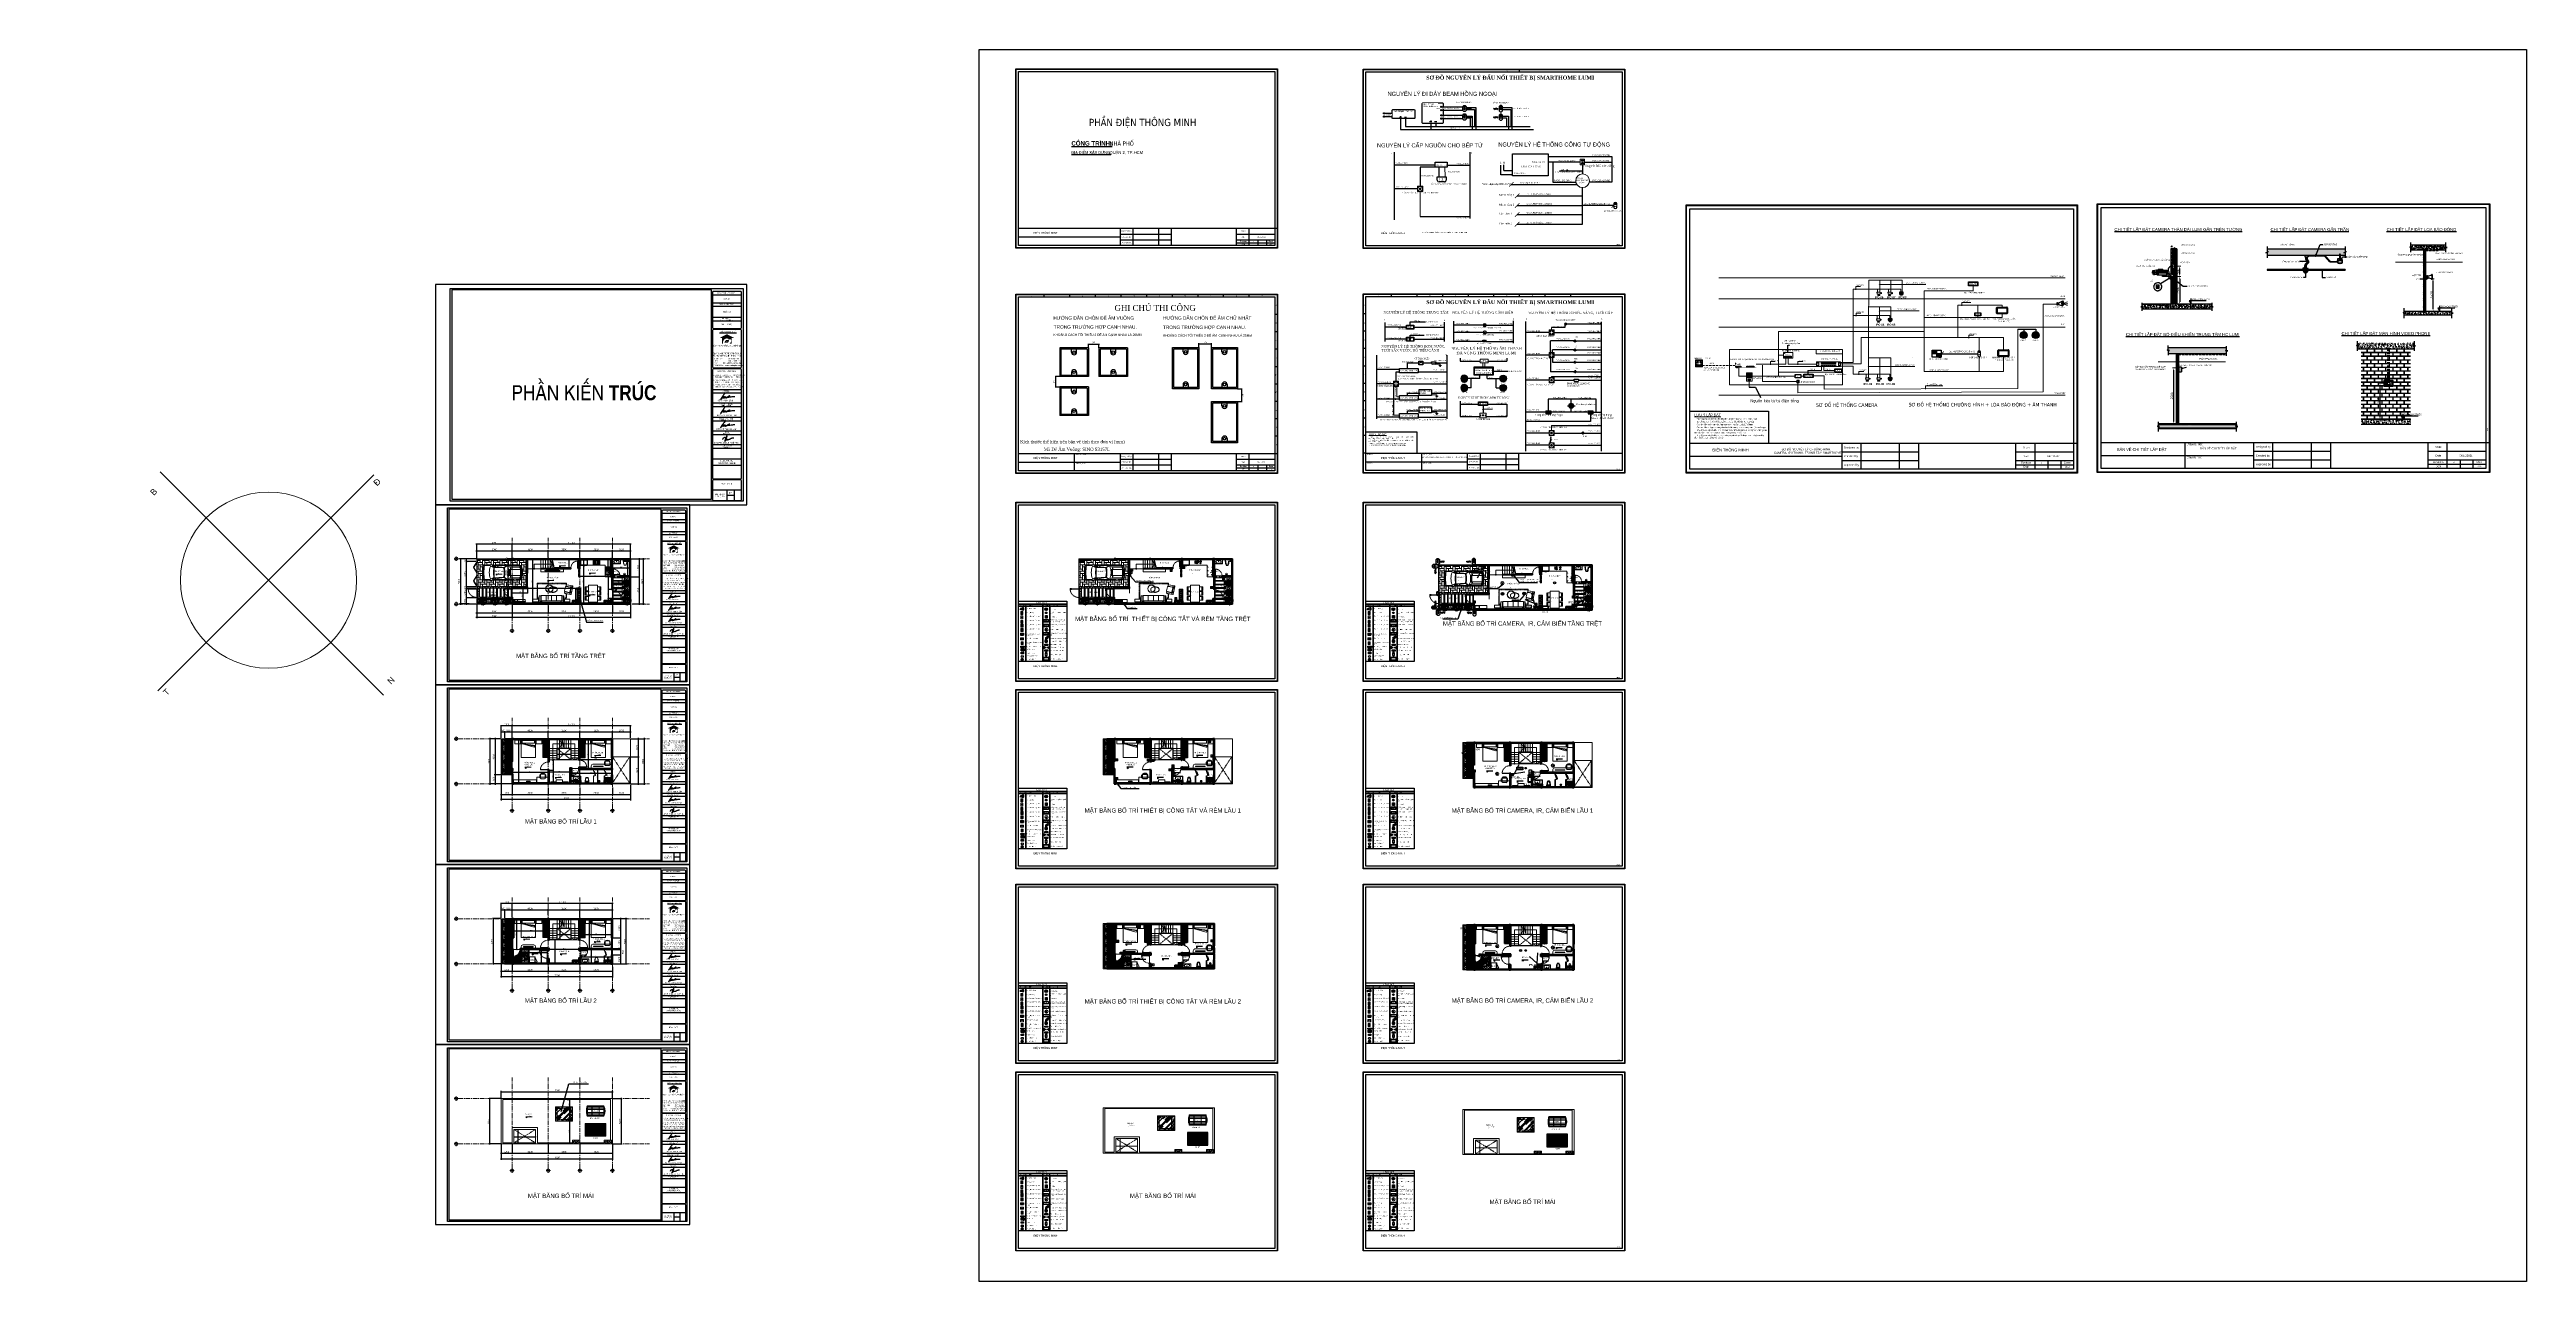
# Model space of a CAD drawing. Header units: inches. Extents: x 1198002 to 1471679, y 87152 to 223227.
import ezdxf
from ezdxf.enums import TextEntityAlignment as Align

# ---------------------------------------------------------------- set-up
doc = ezdxf.new("R2010")
doc.units = ezdxf.units.IN
doc.header["$LTSCALE"] = 100
doc.header["$MEASUREMENT"] = 0
doc.set_wipeout_variables(frame=1)
doc.header["$PDMODE"] = 35
for name, pattern in [('CENTER', [2, 1.25, -0.25, 0.25, -0.25]), ('CENTERX2', [4, 2.5, -0.5, 0.5, -0.5]), ('CONTINOUS', [0]), ('DASHED', [0.75, 0.5, -0.25]), ('DASHEDX2', [1.5, 1, -0.5]), ('HIDDEN', [0.375, 0.25, -0.125]), ('HIDDEN2', [0.1875, 0.125, -0.0625]), ('KHUAT', [1.5, 1, -0.5])]:
    doc.linetypes.add(name, pattern=pattern)
for name, color, linetype, lineweight in [('$0$KHCUA', 3, 'Continuous', 20), ('0-----E-TEXT', 3, 'Continuous', 15), ('0-----equip', 2, 'Continuous', 18), ('1', 1, 'Continuous', 18), ('1-CHUYENHHH', 6, 'Continuous', 5), ('1-khung ten', 7, 'Continuous', 30), ('181NT', 181, 'Continuous', 9), ('183', 183, 'Continuous', 5), ('2', 2, 'Continuous', 13), ('3', 3, 'Continuous', 9), ('4', 4, 'Continuous', 35), ('8', 252, 'Continuous', 5), ('8CUA', 8, 'Continuous', 5), ('9GRID', 251, 'CENTERX2', 5), ('9HIDDEN', 251, 'DASHEDX2', 5), ('A-Hatch', 8, 'Continuous', 9), ('A-Khungten-Text', 7, 'Continuous', 18), ('A_Sym', 1, 'Continuous', 20), ('CAYXANH', 85, 'Continuous', 5), ('day dien', 210, 'HIDDEN', 25), ('Den DL', 6, 'Continuous', 30), ('dien', 2, 'Continuous', 20), ('DienNhe', 2, 'Continuous', 30), ('DIM', 135, 'Continuous', 9), ('DTS-ES-EQUIPMENT', 30, 'Continuous', 5), ('DTS-ES-LIGHTING SWITCH', 3, 'KHUAT', 5), ('hach', 8, 'Continuous', 0), ('HM_TEXT', 41, 'Continuous', 25), ('HV-Manh 08', 8, 'Continuous', 9), ('i2c_TEXT', 7, 'Continuous', 18), ('IAI - DIM TONG THE', 102, 'Continuous', 13), ('loa', 252, 'Continuous', 18), ('Noi That', 165, 'Continuous', 15), ('Nqh-A-Flot-Latgach', 8, 'Continuous', 15), ('Nqh-A-Section', 8, 'Continuous', 35), ('Nqh-A-Wall', 137, 'Continuous', 35), ('shop telephone', 100, 'Continuous', 9), ('TEXT', 7, 'Continuous', 18), ('TEXT TL', 5, 'Continuous', 9), ('THAY 2 (MANH)', 162, 'Continuous', 13), ('Thiet_Bi', 30, 'Continuous', 5)]:
    doc.layers.add(name, color=color, linetype=linetype, lineweight=lineweight)
for name, color, linetype in [('0-----E.line', 4, 'HIDDEN2'), ('0.tbd', 2, 'Continuous'), ('01 (MEP) ELECTRIC', 1, 'Continuous'), ('04_NOI THAT', 251, 'Continuous'), ('07', 6, 'Continuous'), ('09PM. REBAR', 1, 'Continuous'), ('13COLUMB', 13, 'Continuous'), ('14-DIEN', 4, 'Continuous'), ('251 - DIM', 251, 'Continuous'), ('Bong', 251, 'Continuous'), ('Camera', 6, 'Continuous'), ('CHANGE', 4, 'Continuous'), ('D-CTAC', 51, 'Continuous'), ('DAY', 6, 'Continuous'), ('DAYDIEN', 4, 'HIDDEN2'), ('DTS-ES-TEXT', 7, 'Continuous'), ('HT-CAMERA', 7, 'Continuous'), ('HT-Detail-Arc', 7, 'Continuous'), ('HT-detail-Box', 7, 'Continuous'), ('HT-Detail-cable', 7, 'Continuous'), ('HT-Detail-Cable tray', 7, 'Continuous'), ('HT-Detail-Conduit', 7, 'Continuous'), ('HT-Detail-Ketcau', 9, 'Continuous'), ('HT-Detail-Suport', 7, 'Continuous'), ('HT-DIM', 7, 'Continuous'), ('HT-Eq-ELV', 7, 'Continuous'), ('HT-LEADER', 6, 'Continuous'), ('HT-LOA', 7, 'Continuous'), ('HT-M-TXT25', 7, 'Continuous'), ('HT-M-TXT50', 3, 'Continuous'), ('KHUNG', 2, 'Continuous'), ('LINE', 4, 'Continuous'), ('manh', 8, 'Continuous'), ('MEP-E-Combine.Dim1', 6, 'Continuous'), ('netthay', 8, 'Continuous'), ('PDF_TEXT', 7, 'Continuous'), ('TBD-TBI DIEN', 20, 'Continuous'), ('TBK', 1, 'Continuous'), ('text DH', 3, 'Continuous'), ('TEXTE', 131, 'Continuous'), ('THIET BI', 3, 'Continuous'), ('THIET-BI', 8, 'Continuous'), ('Tuong', 8, 'Continuous'), ('VLIEU', 250, 'Continuous')]:
    doc.layers.add(name, color=color, linetype=linetype)
doc.layers.add('G-ANNO-NPLT', color=191, linetype='Continuous', plot=False)
doc.layers.add('Tpl_Bound', color=1, linetype='Continuous', plot=False)
doc.styles.add('$0$GHICHU-C', font='arial.ttf', dxfattribs={"width": 0.7})
doc.styles.add('ARIAL', font='arial.ttf')
doc.styles.add('ARIAL 0.7', font='arial.ttf', dxfattribs={"width": 0.7})
doc.styles.add('ARIAL-H', font='', dxfattribs={"width": 0.8})
doc.styles.add('ARIAL_4', font='arial.ttf')
doc.styles.add('ATT', font='romans.shx')
doc.styles.add('AVO', font='')
doc.styles.add('CVN', font='')
doc.styles.add('D', font='')
doc.styles.add('DIMMAY', font='vntimeh.shx', dxfattribs={"width": 0.8, "height": 150})
doc.styles.add('DQ VNI HELVE DAM', font='')
doc.styles.add('E_ARIAL_100', font='arial.ttf', dxfattribs={"width": 0.8, "height": 220})
doc.styles.add('Helve-Condense', font='')
doc.styles.add('HELVECONDENSE', font='')
doc.styles.add('HT-VN-Arial', font='ariali.ttf', dxfattribs={"width": 0.8})
doc.styles.add('kt', font='')
doc.styles.add('MQ - FONT 01', font='tahoma.ttf')
doc.styles.add('OBAYASHI', font='ARIALN.TTF')
doc.styles.add('PDF Arial', font='arial.ttf')
doc.styles.add('SIMPLEX', font='', dxfattribs={"height": 0.6})
doc.styles.add('STYLE1', font='')
doc.styles.add('text', font='')
doc.styles.add('TEXT_2.5', font='arial.ttf', dxfattribs={"height": 2.5})
doc.styles.add('VN Helve', font='')
doc.styles.add('VN-SIMPLI', font='vnsimli.shx', dxfattribs={"width": 0.75})
doc.styles.add('VnArialH', font='')
doc.styles.add('VnAvantH', font='')
doc.styles.add('VNI Helve-Condense', font='')
doc.styles.add('VNI-HELVE', font='')
doc.styles.add('VNI-HELVE-CON', font='', dxfattribs={"height": 140})
doc.styles.add('vnsimpli', font='vnsimli.shx', dxfattribs={"width": 0.75})
doc.styles.add('VSIMPLEX', font='')
doc.styles.get('ARIAL-H').set_extended_font_data('.VnArialH')
doc.styles.get('AVO').set_extended_font_data('VNI-Avo')
doc.styles.get('CVN').set_extended_font_data('VNI-Helve')
doc.styles.get('D').set_extended_font_data('VNI-Helve-Condense')
doc.styles.get('DQ VNI HELVE DAM').set_extended_font_data('VNI-Helve-Condense', bold=True)
doc.styles.get('Helve-Condense').set_extended_font_data('VNI-Helve-Condense', bold=True)
doc.styles.get('HELVECONDENSE').set_extended_font_data('VNI-Helve-Condense')
doc.styles.get('kt').set_extended_font_data('VNI-Helve-Condense')
doc.styles.get('SIMPLEX').set_extended_font_data('VNI-Times')
doc.styles.get('STYLE1').set_extended_font_data('.VnAvantH')
doc.styles.get('text').set_extended_font_data('.VnArialH', bold=True)
doc.styles.get('VN Helve').set_extended_font_data('VNI-Helve')
doc.styles.get('VnArialH').set_extended_font_data('.VnArialH')
doc.styles.get('VnAvantH').set_extended_font_data('.VnAvantH')
doc.styles.get('VNI Helve-Condense').set_extended_font_data('VNI-Helve-Condense')
doc.styles.get('VNI-HELVE').set_extended_font_data('VNI-Helve-Condense')
doc.styles.get('VNI-HELVE-CON').set_extended_font_data('VNI-Helve-Condense')
doc.styles.get('VSIMPLEX').set_extended_font_data('VNI-Times')
doc.dimstyles.new('CA 50', dxfattribs={"dimscale": 0, "dimtxt": 100, "dimasz": 50, "dimexe": 50, "dimexo": 0, "dimgap": 25, "dimtad": 1, "dimdec": 0, "dimzin": 0, "dimdsep": 46, "dimtxsty": 'VnAvantH', "dimblk": 'ARCHTICK', "dimcen": 0.09, "dimdle": 50, "dimclrd": 256, "dimclre": 256, "dimclrt": 7, "dimadec": 0, "dimazin": 0, "dimtfac": 1, "dimtdec": 0, "dimtix": 1, "dimtmove": 2, "dimatfit": 3, "dimldrblk": 'DOT', "dimfxl": 1, "dimtolj": 1, "dimtzin": 0, "dimarcsym": 0})
doc.dimstyles.new('D100', dxfattribs={"dimscale": 100, "dimtxt": 1.8, "dimasz": 0.8, "dimexe": 0.8, "dimexo": 0.8, "dimgap": 0.6, "dimtad": 1, "dimdec": 0, "dimrnd": 5, "dimzin": 12, "dimdsep": 46, "dimtxsty": 'CVN', "dimblk1": 'ARCHTICK', "dimblk2": 'ARCHTICK', "dimsah": 1, "dimcen": 0.8, "dimdle": 0.8, "dimclrd": 256, "dimclre": 256, "dimclrt": 7, "dimadec": 0, "dimazin": 3, "dimtfac": 1, "dimtdec": 0, "dimtix": 1, "dimtmove": 2, "dimatfit": 3, "dimldrblk": 'ARCHTICK', "dimfxl": 1, "dimtolj": 1, "dimarcsym": 0})
doc.dimstyles.new('D70', dxfattribs={"dimscale": 50, "dimtxt": 1.8, "dimasz": 0.8, "dimexe": 0.8, "dimexo": 0.8, "dimgap": 0.6, "dimtad": 1, "dimdec": 0, "dimrnd": 5, "dimzin": 12, "dimdsep": 46, "dimtxsty": 'CVN', "dimblk1": 'ARCHTICK', "dimblk2": 'ARCHTICK', "dimsah": 1, "dimcen": 0.8, "dimdle": 0.8, "dimclrd": 256, "dimclre": 256, "dimclrt": 7, "dimadec": 0, "dimazin": 3, "dimtfac": 1, "dimtdec": 0, "dimtix": 1, "dimtmove": 2, "dimatfit": 3, "dimldrblk": 'ARCHTICK', "dimfxl": 1, "dimtolj": 1, "dimarcsym": 0})
doc.dimstyles.new('HT-DIM100', dxfattribs={"dimscale": 100, "dimtxt": 2.5, "dimasz": 2.5, "dimexe": 1.25, "dimexo": 0.625, "dimtad": 1, "dimdec": 0, "dimtxsty": 'Standard', "dimcen": 2.5, "dimadec": 0, "dimazin": 0, "dimtfac": 1, "dimtdec": 0, "dimtmove": 0, "dimatfit": 3, "dimfxl": 1, "dimlwd": -1, "dimlwe": 0, "dimarcsym": 0})
doc.dimstyles.new('KT1-100', dxfattribs={"dimscale": 100, "dimtxt": 2.2, "dimasz": 1.2, "dimexe": 2, "dimexo": 0, "dimgap": 1.2, "dimtad": 1, "dimtoh": 1, "dimdec": 0, "dimzin": 0, "dimdsep": 46, "dimtxsty": 'Helve-Condense', "dimblk": 'ARCHTICK', "dimcen": 0, "dimdle": 2, "dimclrd": 256, "dimclre": 256, "dimclrt": 2, "dimadec": 0, "dimazin": 0, "dimtfac": 1, "dimtdec": 0, "dimtix": 1, "dimtmove": 2, "dimatfit": 0, "dimldrblk": 'ARCHTICK', "dimfxl": 7, "dimfxlon": 1, "dimtolj": 1, "dimtzin": 0, "dimarcsym": 0})
pattern_1 = [(0, (0, -8834.785), (87.5, 87.5), [43.75, -131.25]), (90, (21.875, -8856.66), (-87.5, 87.5), [43.75, -131.25])]
pattern_2 = [(0, (0, 0), (0, 100), [])]
pattern_3 = [(50, (-8399109.82, 2129401.7), (434.70314, -38.031597), [45.454545, -500]), (355, (-8399109.82, 2129401.7), (-84.091717, 455.87402), [36.363636, -400]), (100.4514, (-8399073.6, 2129398.54), (350.611746, 417.842146), [38.630418, -424.934613]), (46.1842, (-8399109.8, 2129522.9), (646.812756, -100.314554), [68.18182, -750]), (96.6356, (-8399055.9, 2129514.57), (566.462245, 590.374467), [57.94563, -637.401817]), (351.1842, (-8399109.8, 2129522.9), (566.461784, 590.37491), [54.545454, -600]), (21, (-8399049.2, 2129492.62), (361.761849, -244.011449), [45.454545, -500]), (326, (-8399049.2, 2129492.62), (147.463837, 439.484875), [36.363636, -400]), (71.4514, (-8399019.07, 2129472.3), (509.225835, 195.473028), [38.630418, -424.934613]), (37.5, (-8399109.82, 2129401.71), (7.3696093, 201.7538506), [0, -395.1515147, 0, -406.0606056, 0, -401.515151]), (7.5, (-8399109.82, 2129401.71), (159.436083, 239.037401), [0, -231.515151, 0, -386.0606056, 0, -153.030303]), (327.5, (-8399244.98, 2129401.71), (323.5287488, -13.6696192), [0, -151.515151, 0, -472.727272, 0, -627.2727265]), (317.5, (-8399305.58, 2129401.7), (353.446163, 60.669686), [0, -196.969697, 0, -313.939394, 0, -445.454545])]

# ---------------------------------------------------------------- blocks, each defined once
blk = doc.blocks.new('GRIDSIGN')
at = {"color": 9, "linetype": 'CENTERX2'}
for p, q in [((-1300, 0), (1300, 0)), ((0, 1300), (0, -1300))]:
    blk.add_line(p, q, dxfattribs=at)
at = {"color": 9}
blk.add_circle((0, 0), 1000, dxfattribs=at)
blk.add_attdef('A', text='', height=1000).set_placement((0, 0), align=Align.MIDDLE)
blk = doc.blocks.new('ttucx')
at = {"layer": '9GRID', "ltscale": 2}
for p, q in [((1249101, 157775), (1249101, 167807)), ((1253101, 157775), (1253101, 167807)), ((1256601, 157775), (1256601, 167807)), ((1260201, 157775), (1260201, 167807))]:
    blk.add_line(p, q, dxfattribs=at)
for points in [[(1243179, 165486), (1264296, 165486)], [(1243179, 160486), (1264296, 160486)]]:
    blk.add_lwpolyline(points, dxfattribs=at)
at = {"layer": '2'}
ref = blk.add_blockref('GRIDSIGN', (1242942, 165486), dxfattribs=dict(at, xscale=-0.1822500005364418, yscale=0.1822500005364418, zscale=0.1822500005364418))
ref.add_attrib('A', 'B', dxfattribs={"layer": '0', "height": 202, "style": 'CVN'}).set_placement((1242942, 165486), align=Align.MIDDLE)
ref = blk.add_blockref('GRIDSIGN', (1242942, 160486), dxfattribs=dict(at, xscale=-0.1822500005364418, yscale=0.1822500005364418, zscale=0.1822500005364418))
ref.add_attrib('A', 'A', dxfattribs={"layer": '0', "height": 202, "style": 'CVN'}).set_placement((1242942, 160486), align=Align.MIDDLE)
ref = blk.add_blockref('GRIDSIGN', (1249101, 157538), dxfattribs=dict(at, xscale=-0.1822500005364418, yscale=0.1822500005364418, zscale=0.1822500005364418))
ref.add_attrib('A', '1', dxfattribs={"layer": '0', "height": 202, "style": 'CVN'}).set_placement((1249101, 157538), align=Align.MIDDLE)
ref = blk.add_blockref('GRIDSIGN', (1253101, 157538), dxfattribs=dict(at, xscale=-0.1822500005364418, yscale=0.1822500005364418, zscale=0.1822500005364418))
ref.add_attrib('A', '2', dxfattribs={"layer": '0', "height": 202, "style": 'CVN'}).set_placement((1253101, 157538), align=Align.MIDDLE)
ref = blk.add_blockref('GRIDSIGN', (1256601, 157538), dxfattribs=dict(at, xscale=-0.1822500005364418, yscale=0.1822500005364418, zscale=0.1822500005364418))
ref.add_attrib('A', '3', dxfattribs={"layer": '0', "height": 202, "style": 'CVN'}).set_placement((1256601, 157538), align=Align.MIDDLE)
ref = blk.add_blockref('GRIDSIGN', (1260201, 157538), dxfattribs=dict(at, xscale=-0.1822500005364418, yscale=0.1822500005364418, zscale=0.1822500005364418))
ref.add_attrib('A', '4', dxfattribs={"layer": '0', "height": 202, "style": 'CVN'}).set_placement((1260201, 157538), align=Align.MIDDLE)
blk = doc.blocks.new('*U53')
for points in [[(-1081, 0), (-1111, 0), (-1111, 111), (-1061, 111), (-1061, 40), (-1081, 40)], [(-30, 0), (0, 0), (0, 111), (-50, 111), (-50, 40), (-30, 40)]]:
    blk.add_lwpolyline(points, close=True)
blk.add_lwpolyline([(-55, -80), (-70, -80), (-70, 0), (-30, 0), (-30, -80), (-45, -80), (-45, -60), (-55, -60), (-55, -80)])
at = {"layer": '8CUA'}
for p, q in [((-70, -80), (-70, -971)), ((-30, -971), (-30, -80))]:
    blk.add_line(p, q, dxfattribs=at)
at = {"layer": '8CUA', "const_width": 10}
for points in [[(-110, -1041), (-90, -1036), (-90, -891), (-105, -891)], [(10, -1041), (-10, -1036), (-10, -891), (5, -891)]]:
    blk.add_lwpolyline(points, close=True, dxfattribs=at)
for points in [[(-80, -1006), (-90, -1006), (-90, -1016), (-80, -1016)], [(-55, -971), (-70, -971), (-70, -1051), (-30, -1051), (-30, -971), (-45, -971), (-45, -991), (-55, -991), (-55, -971)], [(-50, -991), (-50, -60)], [(-20, -1006), (-10, -1006), (-10, -1016), (-20, -1016)]]:
    blk.add_lwpolyline(points, dxfattribs=at)
at = {"layer": '8CUA'}
for centre, start, end in [((-30, -1011), 143.1301, 216.8699), ((-70, -1011), 323.1301, 36.8699)]:
    blk.add_arc(centre, 50, start, end, dxfattribs=at)
at = {"layer": '9HIDDEN', "lineweight": 5}
blk.add_arc((-30, 0), 1051, 180, 270, dxfattribs=at)
blk = doc.blocks.new('*U54')
for points in [[(-1158, 0), (-1188, 0), (-1188, 119), (-1138, 119), (-1138, 40), (-1158, 40)], [(-30, 0), (0, 0), (0, 119), (-50, 119), (-50, 40), (-30, 40)]]:
    blk.add_lwpolyline(points, close=True)
blk.add_lwpolyline([(-55, -80), (-70, -80), (-70, 0), (-30, 0), (-30, -80), (-45, -80), (-45, -60), (-55, -60), (-55, -80)])
at = {"layer": '8CUA'}
for p, q in [((-70, -80), (-70, -1048)), ((-30, -1048), (-30, -80))]:
    blk.add_line(p, q, dxfattribs=at)
at = {"layer": '8CUA', "const_width": 10}
for points in [[(-110, -1118), (-90, -1113), (-90, -968), (-105, -968)], [(10, -1118), (-10, -1113), (-10, -968), (5, -968)]]:
    blk.add_lwpolyline(points, close=True, dxfattribs=at)
for points in [[(-80, -1083), (-90, -1083), (-90, -1093), (-80, -1093)], [(-55, -1048), (-70, -1048), (-70, -1128), (-30, -1128), (-30, -1048), (-45, -1048), (-45, -1068), (-55, -1068), (-55, -1048)], [(-50, -1068), (-50, -60)], [(-20, -1083), (-10, -1083), (-10, -1093), (-20, -1093)]]:
    blk.add_lwpolyline(points, dxfattribs=at)
at = {"layer": '8CUA'}
for centre, start, end in [((-30, -1088), 143.1301, 216.8699), ((-70, -1088), 323.1301, 36.8699)]:
    blk.add_arc(centre, 50, start, end, dxfattribs=at)
at = {"layer": '9HIDDEN', "lineweight": 5}
blk.add_arc((-30, 0), 1128, 180, 270, dxfattribs=at)
blk = doc.blocks.new('aa')
at = {"layer": '183'}
for p, q in [((4923257, 1036369), (4922737, 1036369)), ((4922737, 1036369), (4922737, 1035669)), ((4922737, 1035669), (4923257, 1035669)), ((4923257, 1035669), (4923257, 1036369)), ((4923287, 1036369), (4923337, 1036369)), ((4923287, 1036029), (4923287, 1036369)), ((4923337, 1036029), (4923287, 1036029)), ((4923287, 1035669), (4923287, 1036009)), ((4923287, 1036009), (4923337, 1036009)), ((4923337, 1035669), (4923287, 1035669)), ((4923337, 1036369), (4923337, 1036029)), ((4923337, 1036069), (4923367, 1036069)), ((4923387, 1036049), (4923337, 1036049)), ((4923337, 1036009), (4923337, 1035669)), ((4923387, 1035989), (4923337, 1035989)), ((4923337, 1035969), (4923367, 1035969)), ((4923367, 1036069), (4923367, 1036099)), ((4923367, 1036099), (4923387, 1036099)), ((4923367, 1035969), (4923367, 1035939)), ((4923367, 1035939), (4923387, 1035939)), ((4923387, 1036099), (4923387, 1036049)), ((4923387, 1035939), (4923387, 1035989))]:
    blk.add_line(p, q, dxfattribs=at)
blk = doc.blocks.new('*U61')
for points in [[(-932, 0), (-962, 0), (-962, 119), (-912, 119), (-912, 40), (-932, 40)], [(-30, 0), (0, 0), (0, 119), (-50, 119), (-50, 40), (-30, 40)]]:
    blk.add_lwpolyline(points, close=True)
blk.add_lwpolyline([(-55, -80), (-70, -80), (-70, 0), (-30, 0), (-30, -80), (-45, -80), (-45, -60), (-55, -60), (-55, -80)])
at = {"layer": '8CUA'}
for p, q in [((-70, -80), (-70, -822)), ((-30, -822), (-30, -80))]:
    blk.add_line(p, q, dxfattribs=at)
at = {"layer": '8CUA', "const_width": 10}
for points in [[(-110, -892), (-90, -887), (-90, -742), (-105, -742)], [(10, -892), (-10, -887), (-10, -742), (5, -742)]]:
    blk.add_lwpolyline(points, close=True, dxfattribs=at)
for points in [[(-80, -857), (-90, -857), (-90, -867), (-80, -867)], [(-55, -822), (-70, -822), (-70, -902), (-30, -902), (-30, -822), (-45, -822), (-45, -842), (-55, -842), (-55, -822)], [(-50, -842), (-50, -60)], [(-20, -857), (-10, -857), (-10, -867), (-20, -867)]]:
    blk.add_lwpolyline(points, dxfattribs=at)
at = {"layer": '8CUA'}
for centre, start, end in [((-30, -862), 143.1301, 216.8699), ((-70, -862), 323.1301, 36.8699)]:
    blk.add_arc(centre, 50, start, end, dxfattribs=at)
at = {"layer": '9HIDDEN', "lineweight": 5}
blk.add_arc((-30, 0), 902, 180, 270, dxfattribs=at)
blk = doc.blocks.new('bon rua')
for p, q in [((943320, 443346), (942930, 443346)), ((943320, 443326), (942930, 443326)), ((943320, 443306), (942930, 443306)), ((943320, 443286), (942930, 443286)), ((943320, 443266), (942930, 443266)), ((943320, 443246), (942930, 443246)), ((943320, 443226), (942930, 443226)), ((943320, 443206), (942930, 443206)), ((943320, 443186), (942930, 443186)), ((943320, 443166), (942930, 443166)), ((943320, 443146), (942930, 443146)), ((943320, 443126), (942930, 443126)), ((943320, 443106), (942930, 443106)), ((943320, 443086), (942930, 443086)), ((943320, 443066), (942930, 443066)), ((943320, 443046), (942930, 443046)), ((943320, 443026), (942930, 443026)), ((943320, 443006), (942930, 443006)), ((943320, 442986), (942930, 442986)), ((943320, 442966), (942930, 442966)), ((943320, 442946), (942930, 442946)), ((943320, 442926), (942930, 442926)), ((943320, 442906), (942930, 442906)), ((943538, 443070), (943528, 442938)), ((943543, 442999), (943528, 442938)), ((943548, 442985), (943548, 443080)), ((943553, 442999), (943568, 442938)), ((943558, 443070), (943568, 442938))]:
    blk.add_line(p, q)
for points in [[(943796, 442919, -0.4142136), (943756, 442879), (942950, 442879, -0.4142136), (942910, 442919), (942910, 443339, -0.4142136), (942950, 443379), (943756, 443379, -0.4142136), (943796, 443339)], [(943776, 442919), (943776, 443339, 0.4142136), (943756, 443359), (943360, 443359, 0.4142136), (943340, 443339), (943340, 442919, 0.4142136), (943360, 442899), (943756, 442899, 0.4142136)]]:
    blk.add_lwpolyline(points, format="xyb", close=True)
blk.add_lwpolyline([(943530, 442966), (943380, 442966, -0.4142136), (943360, 442986), (943360, 443319, -0.4142136), (943380, 443339), (943735, 443339, -0.4142136), (943755, 443319), (943755, 442986, -0.4142136), (943735, 442966), (943565, 442966)], format="xyb")
for centre, radius, start, end in [((943548, 442938), 20, 171.30616, 8.69384), ((943548, 443070), 10, 0, 180), ((943548, 442999), 5, 0, 180)]:
    blk.add_arc(centre, radius, start, end)
for points in [[(943537, 442947), (943531, 442940), (943539, 442957), (943547, 442975)], [(943557, 442947), (943564, 442941), (943556, 442958), (943547, 442975)]]:
    blk.add_open_spline(points, degree=3)
blk = doc.blocks.new('A$C321943A6')
at = {"linetype": 'ByBlock'}
for p, q in [((0, 800), (0, 0)), ((540, 800), (0, 800)), ((0, 80), (540, 80)), ((70, 520), (70, 360)), ((490, 520), (70, 520)), ((70, 360), (490, 360)), ((96, 660), (128, 660)), ((100, 220), (140, 220)), ((160, 724), (160, 692)), ((160, 596), (160, 628)), ((180, 300), (180, 260)), ((180, 140), (180, 180)), ((224, 660), (192, 660)), ((260, 220), (220, 220)), ((300, 660), (340, 660)), ((336, 220), (368, 220)), ((380, 740), (380, 700)), ((380, 580), (380, 620)), ((400, 284), (400, 252)), ((400, 156), (400, 188)), ((460, 660), (420, 660)), ((464, 220), (432, 220)), ((490, 360), (490, 520)), ((540, 0), (540, 800)), ((0, 0), (540, 0))]:
    blk.add_line(p, q, dxfattribs=at)
for centre, radius in [((160, 660), 64), ((180, 220), 80), ((140, 40), 20), ((240, 40), 20), ((300, 40), 20), ((380, 660), 80), ((400, 220), 64), ((360, 40), 20), ((420, 40), 20)]:
    blk.add_circle(centre, radius, dxfattribs=at)
blk = doc.blocks.new('buc vl')
at = {"layer": '183'}
for p, q in [((677538, 82260), (677538, 81949)), ((678148, 82260), (677538, 82260)), ((678148, 81949), (678148, 82260)), ((678223, 81642), (678223, 82304)), ((678234, 81612), (678234, 82294)), ((678244, 82344), (680870, 82344)), ((678274, 82355), (680880, 82355)), ((678396, 81595), (678396, 82131)), ((678447, 82182), (680707, 82182)), ((680676, 82151), (678478, 82151)), ((680676, 82151), (680198, 82151)), ((680758, 82131), (680758, 81595)), ((680921, 82294), (680921, 81612)), ((680931, 82304), (680931, 81642)), ((681006, 81949), (681006, 82260)), ((681006, 82260), (681617, 82260)), ((681617, 82260), (681617, 81949)), ((677208, 80551), (677388, 81411)), ((677396, 81400), (677220, 80559)), ((677247, 80492), (677880, 80360)), ((677259, 80500), (677911, 80364)), ((677519, 81211), (677409, 80682)), ((677542, 81176), (677444, 80706)), ((677542, 81176), (677444, 80706)), ((677447, 81450), (678080, 81318)), ((677447, 80624), (677959, 80517)), ((677454, 81438), (678107, 81302)), ((677969, 80545), (677482, 80647)), ((677538, 81949), (678148, 81949)), ((677578, 81250), (678090, 81143)), ((678039, 81123), (677601, 81215)), ((678088, 81113), (677601, 81215)), ((677939, 80399), (677959, 80496)), ((677958, 80547), (677958, 80521)), ((678028, 80584), (678126, 81054)), ((678041, 81123), (678041, 81123)), ((678118, 81259), (678098, 81162)), ((678376, 81591), (678274, 81591)), ((678427, 82100), (678427, 81591)), ((678478, 81540), (678956, 81540)), ((679007, 81591), (679007, 82100)), ((679048, 81540), (679526, 81540)), ((679577, 82100), (679577, 81591)), ((679628, 81540), (680096, 81540)), ((680147, 82100), (680147, 81591)), ((680147, 81591), (680147, 82100)), ((680198, 81540), (680676, 81540)), ((680727, 81642), (680727, 82100)), ((680727, 81591), (680727, 82100)), ((680880, 81591), (680778, 81591)), ((681617, 81949), (681006, 81949))]:
    blk.add_line(p, q, dxfattribs=at)
for radius in [412, 392]:
    blk.add_circle((679800, 80808), radius, dxfattribs=at)
for centre, radius, start, end in [((678274, 82304), 50.9, 90, 180), ((678326, 82010), 165, 47.38194, 128.2682), ((678285, 82294), 50.9, 90, 180), ((678242, 82106), 236, 10.91269, 90.17134), ((678447, 82131), 50.9, 90, 180), ((678478, 82100), 50.9, 90, 180), ((678299, 82231), 228, 339.38842, 32.81444), ((678956, 82100), 50.9, 0, 90), ((679058, 82100), 50.9, 90, 180), ((679526, 82100), 50.9, 0, 90), ((679628, 82100), 50.9, 90, 180), ((680096, 82100), 50.9, 0, 90), ((680198, 82100), 50.9, 90, 180), ((680869, 82231), 228, 147.18556, 200.61158), ((680676, 82100), 50.9, 0, 90), ((680676, 82100), 50.9, 0, 90), ((680926, 82106), 236, 93.02976, 169.76576), ((680707, 82131), 50.9, 0, 90), ((680842, 82010), 165, 57.51073, 136.70671), ((680870, 82294), 50.9, 0, 90), ((680880, 82304), 50.9, 0, 90), ((677257, 80541), 49.7, 168.22122, 258.22122), ((677437, 80458), 231, 88.45545, 165.19145), ((677269, 80549), 49.7, 168.22122, 258.22122), ((677329, 80537), 223, 57.60963, 111.03565), ((677504, 81376), 223, 225.40678, 278.8328), ((677546, 80519), 161, 121.5145, 200.71049), ((677437, 81401), 49.7, 78.22122, 168.22122), ((677444, 81390), 49.7, 78.22122, 168.22122), ((677635, 81406), 231, 171.25098, 247.98698), ((677457, 80672), 49.7, 168.22122, 258.22122), ((677493, 80695), 49.7, 168.22122, 258.22122), ((677568, 81201), 49.7, 78.22122, 168.22122), ((677591, 81166), 49.7, 78.22122, 168.22122), ((677591, 81166), 49.7, 78.22122, 168.22122), ((677591, 81166), 49.7, 78.22122, 168.22122), ((677710, 81306), 161, 135.73194, 214.92793), ((677890, 80409), 49.7, 258.22122, 348.22122), ((677911, 80507), 49.7, 348.22122, 78.22122), ((677980, 80594), 49.7, 258.22122, 348.22122), ((678049, 81172), 49.7, 258.22122, 348.22122), ((678070, 81269), 49.7, 348.22122, 78.22122), ((678078, 81064), 49.7, 348.22122, 78.22122), ((678274, 81642), 50.9, 180, 270), ((678376, 81642), 50.9, 270, 0), ((678478, 81591), 50.9, 180, 270), ((678956, 81591), 50.9, 270, 0), ((679058, 81591), 50.9, 180, 270), ((679526, 81591), 50.9, 270, 0), ((679628, 81591), 50.9, 180, 270), ((680096, 81591), 50.9, 270, 0), ((680198, 81591), 50.9, 180, 270), ((680676, 81591), 50.9, 270, 0), ((680778, 81642), 50.9, 180, 270), ((680880, 81642), 50.9, 270, 0)]:
    blk.add_arc(centre, radius, start, end, dxfattribs=at)
blk.add_ellipse((679400, 80900), major_axis=(474, 0), ratio=0.6628108, start_param=1.089113, end_param=4.8206561, dxfattribs=at)
blk.add_open_spline([(679595, 81165), (679589, 81167), (679583, 81169), (679556, 81176), (679534, 81181), (679489, 81188), (679467, 81191), (679420, 81194), (679397, 81194), (679351, 81192), (679328, 81190), (679283, 81184), (679260, 81180), (679217, 81169), (679196, 81162), (679156, 81148), (679137, 81139), (679101, 81120), (679084, 81110), (679052, 81088), (679038, 81077), (679013, 81052), (679001, 81039), (678982, 81013), (678973, 80999), (678960, 80972), (678955, 80958), (678949, 80929), (678947, 80915), (678947, 80887), (678949, 80872), (678955, 80844), (678960, 80830), (678973, 80802), (678981, 80789), (679000, 80762), (679012, 80749), (679037, 80725), (679051, 80713), (679082, 80691), (679099, 80681), (679135, 80662), (679154, 80654), (679194, 80639), (679215, 80632), (679258, 80621), (679281, 80617), (679326, 80610), (679349, 80608), (679395, 80606), (679417, 80607), (679440, 80608)], degree=3, knots=[1.1337583, 1.1337583, 1.1337583, 1.1337583, 1.1745123, 1.1745123, 1.3256614, 1.3256614, 1.4768104, 1.4768104, 1.6279594, 1.6279594, 1.7791084, 1.7791084, 1.9302574, 1.9302574, 2.0814065, 2.0814065, 2.2325555, 2.2325555, 2.3837045, 2.3837045, 2.5348535, 2.5348535, 2.6860025, 2.6860025, 2.8371516, 2.8371516, 2.9883006, 2.9883006, 3.1394496, 3.1394496, 3.2905986, 3.2905986, 3.4417476, 3.4417476, 3.5928967, 3.5928967, 3.7440457, 3.7440457, 3.8951947, 3.8951947, 4.0463437, 4.0463437, 4.1974928, 4.1974928, 4.3486418, 4.3486418, 4.4997908, 4.4997908, 4.6509398, 4.6509398, 4.7984308, 4.7984308, 4.7984308, 4.7984308], dxfattribs=at)
at = {"layer": '9HIDDEN'}
for p, q in [((677908, 81448), (677908, 81874)), ((678223, 81874), (677908, 81874)), ((677908, 81448), (677908, 81354)), ((677908, 80365), (677908, 80206)), ((677908, 80206), (681150, 80206)), ((677958, 81448), (677958, 81824)), ((678223, 81824), (677958, 81824)), ((677958, 81448), (677958, 81343)), ((677958, 80521), (677958, 80547)), ((677958, 80492), (677958, 80256)), ((677958, 80256), (681100, 80256))]:
    blk.add_line(p, q, dxfattribs=at)
for points in [[(681150, 80206), (681150, 81874), (680931, 81874)], [(681100, 80256), (681100, 81824), (680931, 81824)]]:
    blk.add_lwpolyline(points, dxfattribs=at)
blk.add_ellipse((679400, 80900), major_axis=(474, 0), ratio=0.6628108, start_param=-1.4625292, end_param=1.089113, dxfattribs=at)
blk = doc.blocks.new('AJHAEQFHI')
at = {"layer": '183'}
for p, q in [((832314, 151103), (832318, 151127)), ((832314, 151103), (832324, 151100)), ((832314, 150769), (832324, 150773)), ((832314, 150769), (832318, 150746)), ((832314, 150603), (832318, 150627)), ((832314, 150603), (832324, 150600)), ((832368, 151127), (832318, 151127)), ((832368, 150746), (832318, 150746)), ((832368, 150627), (832318, 150627)), ((832340, 151127), (832344, 151138)), ((832340, 150746), (832344, 150734)), ((832340, 150627), (832344, 150638)), ((832382, 151137), (832344, 151138)), ((832382, 150735), (832344, 150734)), ((832382, 150637), (832344, 150638)), ((832429, 151104), (832391, 151104)), ((832429, 150768), (832391, 150769)), ((832429, 150604), (832391, 150604)), ((832429, 151122), (832394, 151126)), ((832429, 150750), (832394, 150747)), ((832429, 150622), (832394, 150626)), ((832429, 151122), (832429, 150936)), ((832429, 150750), (832429, 150936)), ((832429, 150622), (832429, 150436)), ((832449, 151142), (832697, 151149)), ((832449, 150730), (832698, 150723)), ((832449, 150642), (832697, 150649)), ((832698, 149457), (832698, 151347)), ((832698, 151347), (833688, 151347)), ((833688, 151347), (833688, 149457)), ((833938, 150730), (833688, 150723)), ((833938, 151142), (833689, 151149)), ((833938, 150642), (833689, 150649)), ((833957, 151122), (833992, 151126)), ((833957, 151122), (833957, 150936)), ((833957, 151104), (833995, 151104)), ((833957, 150750), (833957, 150936)), ((833957, 150768), (833995, 150769)), ((833957, 150750), (833992, 150747)), ((833957, 150622), (833992, 150626)), ((833957, 150622), (833957, 150436)), ((833957, 150604), (833995, 150604)), ((834004, 151137), (834043, 151138)), ((834004, 150735), (834043, 150734)), ((834004, 150637), (834043, 150638)), ((834018, 151127), (834068, 151127)), ((834018, 150746), (834068, 150746)), ((834018, 150627), (834068, 150627)), ((834046, 151127), (834043, 151138)), ((834046, 150746), (834043, 150734)), ((834046, 150627), (834043, 150638)), ((834072, 151103), (834063, 151100)), ((834072, 150769), (834063, 150773)), ((834072, 150603), (834063, 150600)), ((834072, 151103), (834068, 151127)), ((834072, 150769), (834068, 150746)), ((834072, 150603), (834068, 150627)), ((832314, 150269), (832324, 150273)), ((832314, 150269), (832318, 150246)), ((832314, 150054), (832318, 150077)), ((832314, 150054), (832324, 150051)), ((832314, 149720), (832324, 149723)), ((832314, 149720), (832318, 149697)), ((832368, 150246), (832318, 150246)), ((832368, 150077), (832318, 150077)), ((832368, 149697), (832318, 149697)), ((832340, 150246), (832344, 150234)), ((832340, 150078), (832344, 150089)), ((832340, 149696), (832344, 149685)), ((832382, 150235), (832344, 150234)), ((832382, 150088), (832344, 150089)), ((832382, 149686), (832344, 149685)), ((832429, 150268), (832391, 150269)), ((832429, 150055), (832391, 150054)), ((832429, 149719), (832391, 149720)), ((832429, 150250), (832394, 150247)), ((832429, 150073), (832394, 150076)), ((832429, 149701), (832394, 149698)), ((832429, 150250), (832429, 150436)), ((832429, 150073), (832429, 149887)), ((832429, 149701), (832429, 149887)), ((832449, 150230), (832698, 150223)), ((832449, 150093), (832697, 150100)), ((832449, 149681), (832698, 149674)), ((833688, 149457), (832698, 149457)), ((833938, 150230), (833688, 150223)), ((833938, 149681), (833688, 149674)), ((833938, 150093), (833689, 150100)), ((833957, 150250), (833957, 150436)), ((833957, 150268), (833995, 150269)), ((833957, 150250), (833992, 150247)), ((833957, 150073), (833992, 150076)), ((833957, 150073), (833957, 149887)), ((833957, 150055), (833995, 150054)), ((833957, 149701), (833957, 149887)), ((833957, 149719), (833995, 149720)), ((833957, 149701), (833992, 149698)), ((834004, 150235), (834043, 150234)), ((834004, 150088), (834043, 150089)), ((834004, 149686), (834043, 149685)), ((834018, 150246), (834068, 150246)), ((834018, 150077), (834068, 150077)), ((834018, 149697), (834068, 149697)), ((834046, 150246), (834043, 150234)), ((834046, 150078), (834043, 150089)), ((834046, 149696), (834043, 149685)), ((834072, 150269), (834063, 150273)), ((834072, 150054), (834063, 150051)), ((834072, 149720), (834063, 149723)), ((834072, 150269), (834068, 150246)), ((834072, 150054), (834068, 150077)), ((834072, 149720), (834068, 149697))]:
    blk.add_line(p, q, dxfattribs=at)
for centre, radius, start, end in [((833780, 150939), 1465, 173.70018, 180.10848), ((833780, 150934), 1465, 179.89152, 186.29982), ((833780, 150439), 1465, 173.70018, 180.10848), ((833770, 150936), 1415, 172.26704, 180), ((833770, 150936), 1415, 180, 187.73296), ((833770, 150436), 1415, 172.26704, 180), ((833782, 150936), 1400, 173.13441, 180), ((833782, 150936), 1400, 180, 186.86559), ((833782, 150436), 1400, 173.13441, 180), ((832730, 151484), 491, 224.93954, 226.91249), ((832730, 150388), 491, 133.08751, 135.06046), ((832730, 150984), 491, 224.93954, 226.91249), ((832449, 151122), 20, 91.63658, 180), ((832449, 150750), 20, 180, 268.36342), ((832449, 150622), 20, 91.63658, 180), ((833937, 151122), 20, 0, 88.36342), ((833937, 150750), 20, 271.63658, 0), ((833937, 150622), 20, 0, 88.36342), ((833657, 151484), 491, 313.08751, 315.06046), ((833657, 150388), 491, 44.93954, 46.91249), ((833657, 150984), 491, 313.08751, 315.06046), ((832604, 150936), 1400, 0, 6.86559), ((832604, 150936), 1400, 353.13441, 0), ((832604, 150436), 1400, 0, 6.86559), ((832616, 150936), 1415, 0, 7.73296), ((832616, 150936), 1415, 352.26704, 0), ((832616, 150436), 1415, 0, 7.73296), ((832606, 150939), 1465, 359.89152, 6.29982), ((832606, 150934), 1465, 353.70018, 0.10848), ((832606, 150439), 1465, 359.89152, 6.29982), ((833780, 150434), 1465, 179.89152, 186.29982), ((833780, 149890), 1465, 173.70018, 180.10848), ((833780, 149884), 1465, 179.89152, 186.29982), ((833770, 150436), 1415, 180, 187.73296), ((833770, 149887), 1415, 172.26704, 180), ((833770, 149887), 1415, 180, 187.73296), ((833782, 150436), 1400, 180, 186.86559), ((833782, 149887), 1400, 173.13441, 180), ((833782, 149887), 1400, 180, 186.86559), ((832730, 149888), 491, 133.08751, 135.06046), ((832730, 150435), 491, 224.93954, 226.91249), ((832730, 149339), 491, 133.08751, 135.06046), ((832449, 150250), 20, 180, 268.36342), ((832449, 150073), 20, 91.63658, 180), ((832449, 149701), 20, 180, 268.36342), ((833937, 150250), 20, 271.63658, 0), ((833937, 150073), 20, 0, 88.36342), ((833937, 149701), 20, 271.63658, 0), ((833657, 149888), 491, 44.93954, 46.91249), ((833657, 150435), 491, 313.08751, 315.06046), ((833657, 149339), 491, 44.93954, 46.91249), ((832604, 150436), 1400, 353.13441, 0), ((832604, 149887), 1400, 0, 6.86559), ((832604, 149887), 1400, 353.13441, 0), ((832616, 150436), 1415, 352.26704, 0), ((832616, 149887), 1415, 0, 7.73296), ((832616, 149887), 1415, 352.26704, 0), ((832606, 150434), 1465, 353.70018, 0.10848), ((832606, 149890), 1465, 359.89152, 6.29982), ((832606, 149884), 1465, 353.70018, 0.10848)]:
    blk.add_arc(centre, radius, start, end, dxfattribs=at)
blk = doc.blocks.new('*U63')
for points in [[(30, 0), (0, 0), (0, 119), (50, 119), (50, 40), (30, 40)], [(932, 0), (962, 0), (962, 119), (912, 119), (912, 40), (932, 40)]]:
    blk.add_lwpolyline(points, close=True)
blk.add_lwpolyline([(55, -80), (70, -80), (70, 0), (30, 0), (30, -80), (45, -80), (45, -60), (55, -60), (55, -80)])
at = {"layer": '8CUA'}
for p, q in [((30, -822), (30, -80)), ((70, -80), (70, -822))]:
    blk.add_line(p, q, dxfattribs=at)
at = {"layer": '8CUA', "const_width": 10}
for points in [[(-10, -892), (10, -887), (10, -742), (-5, -742)], [(110, -892), (90, -887), (90, -742), (105, -742)]]:
    blk.add_lwpolyline(points, close=True, dxfattribs=at)
for points in [[(20, -857), (10, -857), (10, -867), (20, -867)], [(55, -822), (70, -822), (70, -902), (30, -902), (30, -822), (45, -822), (45, -842), (55, -842), (55, -822)], [(50, -842), (50, -60)], [(80, -857), (90, -857), (90, -867), (80, -867)]]:
    blk.add_lwpolyline(points, dxfattribs=at)
at = {"layer": '8CUA'}
for centre, start, end in [((70, -862), 143.1301, 216.8699), ((30, -862), 323.1301, 36.8699)]:
    blk.add_arc(centre, 50, start, end, dxfattribs=at)
at = {"layer": '9HIDDEN', "lineweight": 5}
blk.add_arc((30, 0), 902, 270, 0, dxfattribs=at)
blk = doc.blocks.new('THU NUOC')
at = {"layer": '183'}
blk.add_lwpolyline([(-150, -150), (-150, 0), (0, 0), (0, -150)], close=True, dxfattribs=at)
for points in [[(-86, -75), (-117, -75)], [(-86, -75), (-117, -75)], [(-85, -70), (-113, -57)], [(-85, -70), (-113, -57)], [(-85, -80), (-113, -93)], [(-85, -80), (-113, -93)], [(-82, -67), (-101, -42)], [(-82, -67), (-101, -42)], [(-82, -83), (-101, -108)], [(-82, -83), (-101, -108)], [(-77, -65), (-84, -34)], [(-77, -65), (-84, -34)], [(-77, -85), (-84, -116)], [(-77, -85), (-84, -116)], [(-73, -65), (-66, -34)], [(-73, -65), (-66, -34)], [(-73, -85), (-66, -116)], [(-73, -85), (-66, -116)], [(-68, -67), (-49, -42)], [(-68, -67), (-49, -42)], [(-68, -83), (-49, -108)], [(-68, -83), (-49, -108)], [(-65, -70), (-37, -57)], [(-65, -70), (-37, -57)], [(-65, -80), (-37, -93)], [(-65, -80), (-37, -93)], [(-64, -75), (-33, -75)], [(-64, -75), (-33, -75)]]:
    blk.add_lwpolyline(points, dxfattribs=at)
for radius in [58.9, 10.7]:
    blk.add_circle((-75, -75), radius, dxfattribs=at)
for centre, start, end in [((-117, -65), 64.28571, 270), ((-117, -85), 90, 295.71429), ((-109, -48), 38.57143, 244.28571), ((-109, -102), 115.71429, 321.42857), ((-94, -36), 12.85714, 218.57143), ((-94, -114), 141.42857, 347.14286), ((-75, -32), 347.14286, 192.85714), ((-75, -118), 167.14286, 12.85714), ((-56, -36), 321.42857, 167.14286), ((-56, -114), 192.85714, 38.57143), ((-41, -48), 295.71429, 141.42857), ((-41, -102), 218.57143, 64.28571), ((-33, -65), 270, 115.71429), ((-33, -85), 244.28571, 90)]:
    blk.add_arc(centre, 9.64, start, end, dxfattribs=at)
blk = doc.blocks.new('fjafafjfla wc')
at = {"layer": '183'}
for p, q in [((24618, 75225), (24418, 75225)), ((24618, 75205), (24418, 75205)), ((24543, 75225), (24558, 75225)), ((24543, 75205), (24577, 75205)), ((24569, 75221), (24551, 75220)), ((24587, 75208), (24551, 75210)), ((24577, 75257), (24577, 75235)), ((24577, 75209), (24577, 75172)), ((24582, 75262), (24582, 75262)), ((24582, 75245), (24582, 75260)), ((24592, 75167), (24582, 75167)), ((24587, 75245), (24587, 75260)), ((24595, 75225), (24618, 75225)), ((24595, 75205), (24618, 75205)), ((24597, 75230), (24597, 75225)), ((24597, 75205), (24597, 75172)), ((24599, 75185), (24602, 75185)), ((24599, 75181), (24602, 75181)), ((24599, 75174), (24602, 75174)), ((24599, 75170), (24602, 75170)), ((24604, 75183), (24613, 75183)), ((24604, 75160), (24604, 75183)), ((24604, 75160), (24613, 75160)), ((24605, 75170), (24611, 75170)), ((24608, 75245), (24608, 75260)), ((24610, 75270), (24613, 75270)), ((24614, 75280), (24613, 75272)), ((24613, 75272), (24613, 75264)), ((24613, 75245), (24613, 75260)), ((24614, 75249), (24613, 75255)), ((24613, 75157), (24613, 75183)), ((24614, 75180), (24613, 75172)), ((24614, 75149), (24613, 75157)), ((24614, 75280), (24618, 75280)), ((24614, 75280), (24614, 75249)), ((24614, 75249), (24618, 75249)), ((24614, 75180), (24618, 75180)), ((24614, 75149), (24614, 75180)), ((24614, 75149), (24618, 75149)), ((24618, 75205), (24618, 75225))]:
    blk.add_line(p, q, dxfattribs=at)
for centre, radius in [((24418, 75215), 100), ((24418, 75215), 10), ((24598, 75253), 6.6)]:
    blk.add_circle(centre, radius, dxfattribs=at)
for centre, radius, start, end in [((24535, 75193), 38.3, 64.9801, 93.3008), ((24543, 75215), 10, 90, 270), ((24542, 75188), 40.7, 75.87003, 98.85542), ((24552, 75215), 5.09, 92.18241, 267.81069), ((24585, 75278), 38.3, 205.86586, 234.18656), ((24322, 74644), 627, 65.16707, 68.52416), ((24592, 75274), 40.7, 200.31124, 223.29663), ((24960, 75731), 627, 230.6425, 233.99959), ((24582, 75257), 5, 90, 180), ((24582, 75172), 5, 180, 270), ((24587, 75215), 10.3, 216.29967, 294.83898), ((24598, 75260), 15.4, 0, 180), ((24598, 75245), 15.4, 180, 0), ((24595, 75215), 10, 90, 270), ((24598, 75260), 10.4, 0, 180), ((24598, 75245), 10.4, 180, 0), ((24592, 75172), 5, 270, 0), ((24599, 75183), 1.92, 102.68038, 257.31962), ((24603, 75177), 5.44, 136.39718, 223.60282), ((24599, 75172), 1.92, 102.68038, 257.31962), ((24602, 75183), 1.92, 282.68038, 77.31962), ((24598, 75177), 5.44, 316.39718, 43.60282), ((24602, 75172), 1.92, 282.68038, 77.31962), ((24604, 75215), 10, 270, 90)]:
    blk.add_arc(centre, radius, start, end, dxfattribs=at)
blk.add_ellipse((24541, 75246), major_axis=(-10.2, -17.4), ratio=0.5138951, start_param=2.7426876, end_param=6.6820903, dxfattribs=at)
blk = doc.blocks.new('A$C04183DFA')
at = {"layer": '183'}
blk.add_lwpolyline([(950, 50), (950, 500), (50, 500), (50, 50)], dxfattribs=at)
at = {"layer": '183', "extrusion": (0, 0, -1)}
blk.add_ellipse((500, 300), major_axis=(300, 0), ratio=0.5, start_param=1.5707963, end_param=7.8539816, dxfattribs=at)
at = {"layer": '8'}
for p, q in [((480, 100), (480, 180)), ((520, 180), (520, 100))]:
    blk.add_line(p, q, dxfattribs=at)
for points in [[(930, 50), (930, 480), (70, 480), (70, 50)], [(380, 110), (620, 110)], [(430, 150), (430, 70)], [(500, 300), (500, 0)], [(570, 150), (570, 70)]]:
    blk.add_lwpolyline(points, dxfattribs=at)
for centre, radius in [((430, 110), 25), ((500, 242), 17.5), ((570, 110), 25)]:
    blk.add_circle(centre, radius, dxfattribs=at)
for centre, start, end in [((500, 180), 0, 180), ((500, 100), 180, 0)]:
    blk.add_arc(centre, 20, start, end, dxfattribs=at)
blk = doc.blocks.new('SITWC')
at = {"linetype": 'Continuous'}
for p, q in [((227, 0), (-227, 0)), ((-198, 0), (-198, -141)), ((198, 0), (198, -141)), ((-237, -10), (-237, -190)), ((227, -200), (-227, -200)), ((-202, -163), (-223, -184)), ((194, -239), (-194, -239)), ((178, -161), (-178, -161)), ((202, -163), (223, -184)), ((206, -112), (206, -133)), ((236, -103), (215, -103)), ((236, -142), (215, -142)), ((237, -10), (237, -103)), ((237, -142), (237, -190)), ((245, -112), (245, -133))]:
    blk.add_line(p, q, dxfattribs=at)
for centre, radius, start, end in [((1883, -60), 2125, 183.50064, 197.55948), ((-227, -10), 10, 90, 180), ((-227, -190), 10, 180, 270), ((1531, -103), 1763, 183.15434, 199.29944), ((-194, -262), 22.5, 90, 184.62462), ((1485, -110), 1709, 185.14071, 199.43555), ((-178, -141), 20, 180, 270), ((-121, -695), 22.5, 196.12732, 256.96222), ((-111, -679), 22.5, 197.65536, 257.50587), ((-105, -672), 22.5, 197.53604, 258.26265), ((0, -174), 557, 256.96222, 283.10059), ((0, -177), 536, 257.50587, 282.49413), ((-1, -171), 535, 258.26265, 281.89951), ((105, -672), 22.5, 281.89951, 342.47235), ((111, -679), 22.5, 282.49413, 342.34464), ((-1485, -110), 1709, 340.57233, 354.85901), ((121, -695), 22.5, 283.10059, 343.87585), ((-1531, -103), 1763, 340.70056, 356.84566), ((-1883, -60), 2125, 342.44358, 356.49928), ((178, -141), 20, 270, 0), ((194, -262), 22.5, 355.37538, 90), ((215, -112), 9, 90, 180), ((215, -133), 9, 180, 270), ((227, -10), 10, 0, 90), ((227, -190), 10, 270, 0), ((236, -112), 9, 0, 90), ((236, -133), 9, 270, 0)]:
    blk.add_arc(centre, radius, start, end, dxfattribs=at)
blk = doc.blocks.new('*U64')
for points in [[(30, 0), (0, 0), (0, 111), (50, 111), (50, 40), (30, 40)], [(981, 0), (1011, 0), (1011, 111), (961, 111), (961, 40), (981, 40)]]:
    blk.add_lwpolyline(points, close=True)
blk.add_lwpolyline([(55, -80), (70, -80), (70, 0), (30, 0), (30, -80), (45, -80), (45, -60), (55, -60), (55, -80)])
at = {"layer": '8CUA'}
for p, q in [((30, -871), (30, -80)), ((70, -80), (70, -871))]:
    blk.add_line(p, q, dxfattribs=at)
at = {"layer": '8CUA', "const_width": 10}
for points in [[(-10, -941), (10, -936), (10, -791), (-5, -791)], [(110, -941), (90, -936), (90, -791), (105, -791)]]:
    blk.add_lwpolyline(points, close=True, dxfattribs=at)
for points in [[(20, -906), (10, -906), (10, -916), (20, -916)], [(55, -871), (70, -871), (70, -951), (30, -951), (30, -871), (45, -871), (45, -891), (55, -891), (55, -871)], [(50, -891), (50, -60)], [(80, -906), (90, -906), (90, -916), (80, -916)]]:
    blk.add_lwpolyline(points, dxfattribs=at)
at = {"layer": '8CUA'}
for centre, start, end in [((70, -911), 143.1301, 216.8699), ((30, -911), 323.1301, 36.8699)]:
    blk.add_arc(centre, 50, start, end, dxfattribs=at)
at = {"layer": '9HIDDEN', "lineweight": 5}
blk.add_arc((30, 0), 951, 270, 0, dxfattribs=at)
blk = doc.blocks.new('*U65')
for points in [[(30, 0), (0, 0), (0, 111), (50, 111), (50, 40), (30, 40)], [(870, 0), (900, 0), (900, 111), (850, 111), (850, 40), (870, 40)]]:
    blk.add_lwpolyline(points, close=True)
blk.add_lwpolyline([(55, -80), (70, -80), (70, 0), (30, 0), (30, -80), (45, -80), (45, -60), (55, -60), (55, -80)])
at = {"layer": '8CUA'}
for p, q in [((30, -760), (30, -80)), ((70, -80), (70, -760))]:
    blk.add_line(p, q, dxfattribs=at)
at = {"layer": '8CUA', "const_width": 10}
for points in [[(-10, -830), (10, -825), (10, -680), (-5, -680)], [(110, -830), (90, -825), (90, -680), (105, -680)]]:
    blk.add_lwpolyline(points, close=True, dxfattribs=at)
for points in [[(20, -795), (10, -795), (10, -805), (20, -805)], [(55, -760), (70, -760), (70, -840), (30, -840), (30, -760), (45, -760), (45, -780), (55, -780), (55, -760)], [(50, -780), (50, -60)], [(80, -795), (90, -795), (90, -805), (80, -805)]]:
    blk.add_lwpolyline(points, dxfattribs=at)
at = {"layer": '8CUA'}
for centre, start, end in [((70, -800), 143.1301, 216.8699), ((30, -800), 323.1301, 36.8699)]:
    blk.add_arc(centre, 50, start, end, dxfattribs=at)
at = {"layer": '9HIDDEN', "lineweight": 5}
blk.add_arc((30, 0), 840, 270, 0, dxfattribs=at)
blk = doc.blocks.new('*U66')
for points in [[(50, 0), (635, 338), (655, 303), (70, -35)], [(1259, 0), (675, 338), (655, 303), (1239, -35)], [(1541, 0), (2125, 338), (2145, 303), (1561, -35)], [(2750, 0), (2165, 338), (2145, 303), (2730, -35)]]:
    blk.add_lwpolyline(points, close=True)
for points in [[(119, 40), (139, 5)], [(565, 298), (585, 263)], [(744, 298), (724, 263)], [(1190, 40), (1170, 5)], [(1610, 40), (1630, 5)], [(2056, 298), (2076, 263)], [(2235, 298), (2215, 263)], [(2681, 40), (2661, 5)]]:
    blk.add_lwpolyline(points)
at = {"color": 8}
for points in [[(575, 280), (129, 23)], [(734, 280), (1180, 23)], [(2066, 280), (1620, 23)], [(2225, 280), (2671, 23)]]:
    blk.add_lwpolyline(points, dxfattribs=at)
at = {"layer": '8'}
for points in [[(50, -100), (0, -100), (0, 0), (50, 0)], [(2750, -100), (2800, -100), (2800, 0), (2750, 0)]]:
    blk.add_lwpolyline(points, close=True, dxfattribs=at)
at = {"layer": '$0$KHCUA', "style": '$0$GHICHU-C', "flags": 1}
for tag, p in [('KICH_THUOC', (800, -450)), ('QUI_CACH', (800, -572)), ('TEN_CUA', (800, -350))]:
    blk.add_attdef(tag, text='', height=50, dxfattribs=at).set_placement(p, align=Align.MIDDLE)
blk = doc.blocks.new('*U67')
at = {"ltscale": 10}
for p, q in [((400, 0), (0, 0)), ((355, 100), (45, 100)), ((355, 60), (45, 60))]:
    blk.add_line(p, q, dxfattribs=at)
for points in [[(0, 100), (45, 100), (45, 60), (60, 60), (60, 0), (0, 0)], [(400, 100), (355, 100), (355, 60), (340, 60), (340, 0), (400, 0)]]:
    blk.add_lwpolyline(points, close=True, dxfattribs=at)
blk = doc.blocks.new('*U68')
at = {"ltscale": 10}
for p, q in [((800, 0), (0, 0)), ((755, 100), (45, 100)), ((755, 60), (45, 60))]:
    blk.add_line(p, q, dxfattribs=at)
for points in [[(0, 100), (45, 100), (45, 60), (60, 60), (60, 0), (0, 0)], [(800, 100), (755, 100), (755, 60), (740, 60), (740, 0), (800, 0)]]:
    blk.add_lwpolyline(points, close=True, dxfattribs=at)
blk = doc.blocks.new('*U69')
for p, q in [((239, 66), (229, 94)), ((238, 113), (586, 240)), ((243, 99), (591, 226)), ((253, 71), (243, 99)), ((601, 198), (591, 226)), ((615, 203), (605, 231)), ((609, 179), (621, 146)), ((622, 184), (634, 151))]:
    blk.add_line(p, q)
for points in [[(0, 10), (100, 10), (100, 0), (0, 0)], [(667, 206), (103, 1), (100, 10), (664, 215)], [(264, 70), (232, 58), (230, 63), (262, 74)], [(594, 190), (626, 202), (625, 206), (592, 195)], [(597, 180), (630, 192), (631, 187), (599, 176)], [(700, 10), (1200, 10), (1200, 0), (700, 0)]]:
    blk.add_lwpolyline(points, close=True)
for centre, radius, start, end in [((243, 99), 15, 110, 200), ((591, 226), 15, 20, 110), ((627, 149), 7.11, 200, 20)]:
    blk.add_arc(centre, radius, start, end)
at = {"layer": '9HIDDEN', "ltscale": 0.5}
blk.add_arc((100, 10), 600, 0, 20, dxfattribs=at)
blk = doc.blocks.new('*U70')
at = {"ltscale": 10}
for p, q in [((600, 0), (0, 0)), ((555, -60), (45, -60)), ((555, -100), (45, -100))]:
    blk.add_line(p, q, dxfattribs=at)
for points in [[(0, -100), (45, -100), (45, -60), (60, -60), (60, 0), (0, 0)], [(600, -100), (555, -100), (555, -60), (540, -60), (540, 0), (600, 0)]]:
    blk.add_lwpolyline(points, close=True, dxfattribs=at)
blk = doc.blocks.new('ghe02')
for p, q in [((-327, 111), (-327, 389)), ((-261, 435), (-261, 65)), ((-196, 0), (196, 0)), ((162, 500), (-162, 500)), ((261, 65), (261, 435)), ((326, 111), (326, 389))]:
    blk.add_line(p, q)
for centre, radius, start, end in [((-294, 379), 34, 343.7398, 196.2602), ((-294, 121), 34, 163.7398, 16.2602), ((-242, 486), 23.8, 143.30994, 302.02741), ((0, 152), 435, 53.1301, 126.8699), ((-196, 435), 65.2, 152.41556, 180), ((-196, 65), 65.2, 180, 270), ((0, 105), 427, 57.57575, 122.42425), ((196, 65), 65.2, 270, 0), ((242, 486), 23.8, 237.97259, 36.69006), ((196, 435), 65.2, 0, 27.58444), ((293, 379), 34, 343.7398, 196.2602), ((293, 121), 34, 163.7398, 16.2602)]:
    blk.add_arc(centre, radius, start, end)
blk = doc.blocks.new('AKHRAEHHGIONG')
at = {"layer": '183'}
for p, q in [((1269416, 150673), (1269416, 148693)), ((1271016, 150673), (1269416, 150673)), ((1269416, 150268), (1269416, 150673)), ((1271016, 148693), (1271016, 150673)), ((1271016, 150268), (1271016, 150673)), ((1269416, 148693), (1271016, 148693))]:
    blk.add_line(p, q, dxfattribs=at)
at = {"layer": '183', "ltscale": 10}
for p, q in [((1271016, 150623), (1269416, 150623)), ((1269537, 150585), (1269537, 150293)), ((1270893, 150585), (1269537, 150585)), ((1270893, 150293), (1270893, 150585)), ((1271016, 150031), (1269416, 150232)), ((1269416, 150232), (1270859, 149831)), ((1270989, 149947), (1269453, 150217)), ((1269537, 150293), (1270893, 150293))]:
    blk.add_line(p, q, dxfattribs=at)
for centre, major_axis, start_param, end_param in [((1270863, 149839), (-6.36, 6.36), 1.8492087, 3.3590003), ((1271328, 149542), (-383, -383), 4.6930871, 4.9297967), ((1270981, 149913), (-25, -25), 2.5013046, 4.8909409)]:
    blk.add_ellipse(centre, major_axis=major_axis, ratio=1, start_param=start_param, end_param=end_param, dxfattribs=at)
blk = doc.blocks.new('*U44')
for points in [[(0, 0), (0, -600), (2008, -600), (2008, 0)], [(1988, -20), (1988, -580), (20, -580), (20, -20)]]:
    blk.add_lwpolyline(points, close=True)
at = {"ltscale": 6}
for points in [[(1988, -313), (1988, -287), (20, -287), (20, -313)], [(83, -281), (78, -281), (78, -320), (83, -320)], [(163, -281), (158, -281), (158, -320), (163, -320)], [(243, -281), (238, -281), (238, -320), (243, -320)], [(323, -281), (318, -281), (318, -320), (323, -320)], [(403, -281), (398, -281), (398, -320), (403, -320)], [(483, -281), (478, -281), (478, -320), (483, -320)], [(563, -281), (558, -281), (558, -320), (563, -320)], [(643, -281), (638, -281), (638, -320), (643, -320)], [(723, -281), (718, -281), (718, -320), (723, -320)], [(803, -281), (798, -281), (798, -320), (803, -320)], [(883, -281), (878, -281), (878, -320), (883, -320)], [(963, -281), (958, -281), (958, -320), (963, -320)], [(1043, -281), (1038, -281), (1038, -320), (1043, -320)], [(1123, -281), (1118, -281), (1118, -320), (1123, -320)], [(1203, -281), (1198, -281), (1198, -320), (1203, -320)], [(1283, -281), (1278, -281), (1278, -320), (1283, -320)], [(1363, -281), (1358, -281), (1358, -320), (1363, -320)], [(1443, -281), (1438, -281), (1438, -320), (1443, -320)], [(1523, -281), (1518, -281), (1518, -320), (1523, -320)], [(1603, -281), (1598, -281), (1598, -320), (1603, -320)], [(1683, -281), (1678, -281), (1678, -320), (1683, -320)], [(1763, -281), (1758, -281), (1758, -320), (1763, -320)], [(1843, -281), (1838, -281), (1838, -320), (1843, -320)], [(1923, -281), (1918, -281), (1918, -320), (1923, -320)], [(2003, -281), (1998, -281), (1998, -320), (2003, -320)]]:
    blk.add_lwpolyline(points, close=True, dxfattribs=at)
for points in [[(91, -287), (91, -85), (69, -85), (69, -287)], [(69, -313), (69, -508), (91, -508), (91, -313)], [(171, -287), (171, -85), (149, -85), (149, -287)], [(149, -313), (149, -508), (171, -508), (171, -313)], [(251, -287), (251, -85), (229, -85), (229, -287)], [(229, -313), (229, -508), (251, -508), (251, -313)], [(331, -287), (331, -85), (309, -85), (309, -287)], [(309, -313), (309, -508), (331, -508), (331, -313)], [(411, -287), (411, -85), (389, -85), (389, -287)], [(389, -313), (389, -508), (411, -508), (411, -313)], [(491, -287), (491, -85), (469, -85), (469, -287)], [(469, -313), (469, -508), (491, -508), (491, -313)], [(571, -287), (571, -85), (549, -85), (549, -287)], [(549, -313), (549, -508), (571, -508), (571, -313)], [(651, -287), (651, -85), (629, -85), (629, -287)], [(629, -313), (629, -508), (651, -508), (651, -313)], [(731, -287), (731, -85), (709, -85), (709, -287)], [(709, -313), (709, -508), (731, -508), (731, -313)], [(811, -287), (811, -85), (789, -85), (789, -287)], [(789, -313), (789, -508), (811, -508), (811, -313)], [(891, -287), (891, -85), (869, -85), (869, -287)], [(869, -313), (869, -508), (891, -508), (891, -313)], [(971, -287), (971, -85), (949, -85), (949, -287)], [(949, -313), (949, -508), (971, -508), (971, -313)], [(1051, -287), (1051, -85), (1029, -85), (1029, -287)], [(1029, -313), (1029, -508), (1051, -508), (1051, -313)], [(1131, -287), (1131, -85), (1109, -85), (1109, -287)], [(1109, -313), (1109, -508), (1131, -508), (1131, -313)], [(1211, -287), (1211, -85), (1189, -85), (1189, -287)], [(1189, -313), (1189, -508), (1211, -508), (1211, -313)], [(1291, -287), (1291, -85), (1269, -85), (1269, -287)], [(1269, -313), (1269, -508), (1291, -508), (1291, -313)], [(1371, -287), (1371, -85), (1349, -85), (1349, -287)], [(1349, -313), (1349, -508), (1371, -508), (1371, -313)], [(1451, -287), (1451, -85), (1429, -85), (1429, -287)], [(1429, -313), (1429, -508), (1451, -508), (1451, -313)], [(1531, -287), (1531, -85), (1509, -85), (1509, -287)], [(1509, -313), (1509, -508), (1531, -508), (1531, -313)], [(1611, -287), (1611, -85), (1589, -85), (1589, -287)], [(1589, -313), (1589, -508), (1611, -508), (1611, -313)], [(1691, -287), (1691, -85), (1669, -85), (1669, -287)], [(1669, -313), (1669, -508), (1691, -508), (1691, -313)], [(1771, -287), (1771, -85), (1749, -85), (1749, -287)], [(1749, -313), (1749, -508), (1771, -508), (1771, -313)], [(1851, -287), (1851, -85), (1829, -85), (1829, -287)], [(1829, -313), (1829, -508), (1851, -508), (1851, -313)], [(1931, -287), (1931, -85), (1909, -85), (1909, -287)], [(1909, -313), (1909, -508), (1931, -508), (1931, -313)], [(2011, -287), (2011, -85), (1989, -85), (1989, -287)], [(1989, -313), (1989, -508), (2011, -508), (2011, -313)]]:
    blk.add_lwpolyline(points, dxfattribs=at)
blk = doc.blocks.new('*U72')
for points in [[(0, 0), (0, -600), (1980, -600), (1980, 0)], [(1960, -20), (1960, -580), (20, -580), (20, -20)]]:
    blk.add_lwpolyline(points, close=True)
at = {"ltscale": 6}
for points in [[(1960, -313), (1960, -287), (20, -287), (20, -313)], [(83, -281), (78, -281), (78, -320), (83, -320)], [(163, -281), (158, -281), (158, -320), (163, -320)], [(243, -281), (238, -281), (238, -320), (243, -320)], [(323, -281), (318, -281), (318, -320), (323, -320)], [(403, -281), (398, -281), (398, -320), (403, -320)], [(483, -281), (478, -281), (478, -320), (483, -320)], [(563, -281), (558, -281), (558, -320), (563, -320)], [(643, -281), (638, -281), (638, -320), (643, -320)], [(723, -281), (718, -281), (718, -320), (723, -320)], [(803, -281), (798, -281), (798, -320), (803, -320)], [(883, -281), (878, -281), (878, -320), (883, -320)], [(963, -281), (958, -281), (958, -320), (963, -320)], [(1043, -281), (1038, -281), (1038, -320), (1043, -320)], [(1123, -281), (1118, -281), (1118, -320), (1123, -320)], [(1203, -281), (1198, -281), (1198, -320), (1203, -320)], [(1283, -281), (1278, -281), (1278, -320), (1283, -320)], [(1363, -281), (1358, -281), (1358, -320), (1363, -320)], [(1443, -281), (1438, -281), (1438, -320), (1443, -320)], [(1523, -281), (1518, -281), (1518, -320), (1523, -320)], [(1603, -281), (1598, -281), (1598, -320), (1603, -320)], [(1683, -281), (1678, -281), (1678, -320), (1683, -320)], [(1763, -281), (1758, -281), (1758, -320), (1763, -320)], [(1843, -281), (1838, -281), (1838, -320), (1843, -320)], [(1923, -281), (1918, -281), (1918, -320), (1923, -320)]]:
    blk.add_lwpolyline(points, close=True, dxfattribs=at)
for points in [[(91, -287), (91, -85), (69, -85), (69, -287)], [(69, -313), (69, -508), (91, -508), (91, -313)], [(171, -287), (171, -85), (149, -85), (149, -287)], [(149, -313), (149, -508), (171, -508), (171, -313)], [(251, -287), (251, -85), (229, -85), (229, -287)], [(229, -313), (229, -508), (251, -508), (251, -313)], [(331, -287), (331, -85), (309, -85), (309, -287)], [(309, -313), (309, -508), (331, -508), (331, -313)], [(411, -287), (411, -85), (389, -85), (389, -287)], [(389, -313), (389, -508), (411, -508), (411, -313)], [(491, -287), (491, -85), (469, -85), (469, -287)], [(469, -313), (469, -508), (491, -508), (491, -313)], [(571, -287), (571, -85), (549, -85), (549, -287)], [(549, -313), (549, -508), (571, -508), (571, -313)], [(651, -287), (651, -85), (629, -85), (629, -287)], [(629, -313), (629, -508), (651, -508), (651, -313)], [(731, -287), (731, -85), (709, -85), (709, -287)], [(709, -313), (709, -508), (731, -508), (731, -313)], [(811, -287), (811, -85), (789, -85), (789, -287)], [(789, -313), (789, -508), (811, -508), (811, -313)], [(891, -287), (891, -85), (869, -85), (869, -287)], [(869, -313), (869, -508), (891, -508), (891, -313)], [(971, -287), (971, -85), (949, -85), (949, -287)], [(949, -313), (949, -508), (971, -508), (971, -313)], [(1051, -287), (1051, -85), (1029, -85), (1029, -287)], [(1029, -313), (1029, -508), (1051, -508), (1051, -313)], [(1131, -287), (1131, -85), (1109, -85), (1109, -287)], [(1109, -313), (1109, -508), (1131, -508), (1131, -313)], [(1211, -287), (1211, -85), (1189, -85), (1189, -287)], [(1189, -313), (1189, -508), (1211, -508), (1211, -313)], [(1291, -287), (1291, -85), (1269, -85), (1269, -287)], [(1269, -313), (1269, -508), (1291, -508), (1291, -313)], [(1371, -287), (1371, -85), (1349, -85), (1349, -287)], [(1349, -313), (1349, -508), (1371, -508), (1371, -313)], [(1451, -287), (1451, -85), (1429, -85), (1429, -287)], [(1429, -313), (1429, -508), (1451, -508), (1451, -313)], [(1531, -287), (1531, -85), (1509, -85), (1509, -287)], [(1509, -313), (1509, -508), (1531, -508), (1531, -313)], [(1611, -287), (1611, -85), (1589, -85), (1589, -287)], [(1589, -313), (1589, -508), (1611, -508), (1611, -313)], [(1691, -287), (1691, -85), (1669, -85), (1669, -287)], [(1669, -313), (1669, -508), (1691, -508), (1691, -313)], [(1771, -287), (1771, -85), (1749, -85), (1749, -287)], [(1749, -313), (1749, -508), (1771, -508), (1771, -313)], [(1851, -287), (1851, -85), (1829, -85), (1829, -287)], [(1829, -313), (1829, -508), (1851, -508), (1851, -313)], [(1931, -287), (1931, -85), (1909, -85), (1909, -287)], [(1909, -313), (1909, -508), (1931, -508), (1931, -313)]]:
    blk.add_lwpolyline(points, dxfattribs=at)
blk = doc.blocks.new('*U76')
for points in [[(-870, 0), (-900, 0), (-900, 111), (-850, 111), (-850, 40), (-870, 40)], [(-30, 0), (0, 0), (0, 111), (-50, 111), (-50, 40), (-30, 40)]]:
    blk.add_lwpolyline(points, close=True)
blk.add_lwpolyline([(-55, -80), (-70, -80), (-70, 0), (-30, 0), (-30, -80), (-45, -80), (-45, -60), (-55, -60), (-55, -80)])
at = {"layer": '8CUA'}
for p, q in [((-70, -80), (-70, -760)), ((-30, -760), (-30, -80))]:
    blk.add_line(p, q, dxfattribs=at)
at = {"layer": '8CUA', "const_width": 10}
for points in [[(-110, -830), (-90, -825), (-90, -680), (-105, -680)], [(10, -830), (-10, -825), (-10, -680), (5, -680)]]:
    blk.add_lwpolyline(points, close=True, dxfattribs=at)
for points in [[(-80, -795), (-90, -795), (-90, -805), (-80, -805)], [(-55, -760), (-70, -760), (-70, -840), (-30, -840), (-30, -760), (-45, -760), (-45, -780), (-55, -780), (-55, -760)], [(-50, -780), (-50, -60)], [(-20, -795), (-10, -795), (-10, -805), (-20, -805)]]:
    blk.add_lwpolyline(points, dxfattribs=at)
at = {"layer": '8CUA'}
for centre, start, end in [((-30, -800), 143.1301, 216.8699), ((-70, -800), 323.1301, 36.8699)]:
    blk.add_arc(centre, 50, start, end, dxfattribs=at)
at = {"layer": '9HIDDEN', "lineweight": 5}
blk.add_arc((-30, 0), 840, 180, 270, dxfattribs=at)
blk = doc.blocks.new('*U77')
for p, q in [((239, 66), (229, 94)), ((238, 113), (586, 240)), ((243, 99), (591, 226)), ((253, 71), (243, 99)), ((601, 198), (591, 226)), ((615, 203), (605, 231)), ((609, 179), (621, 146)), ((622, 184), (634, 151))]:
    blk.add_line(p, q)
for points in [[(0, 10), (100, 10), (100, 0), (0, 0)], [(667, 206), (103, 1), (100, 10), (664, 215)], [(264, 70), (232, 58), (230, 63), (262, 74)], [(594, 190), (626, 202), (625, 206), (592, 195)], [(597, 180), (630, 192), (631, 187), (599, 176)], [(700, 10), (1500, 10), (1500, 0), (700, 0)]]:
    blk.add_lwpolyline(points, close=True)
for centre, radius, start, end in [((243, 99), 15, 110, 200), ((591, 226), 15, 20, 110), ((627, 149), 7.11, 200, 20)]:
    blk.add_arc(centre, radius, start, end)
at = {"layer": '9HIDDEN', "ltscale": 0.5}
blk.add_arc((100, 10), 600, 0, 20, dxfattribs=at)
blk = doc.blocks.new('*U73')
for points in [[(30, 0), (0, 0), (0, 111), (50, 111), (50, 40), (30, 40)], [(859, 0), (889, 0), (889, 111), (839, 111), (839, 40), (859, 40)]]:
    blk.add_lwpolyline(points, close=True)
blk.add_lwpolyline([(55, -80), (70, -80), (70, 0), (30, 0), (30, -80), (45, -80), (45, -60), (55, -60), (55, -80)])
at = {"layer": '8CUA'}
for p, q in [((30, -749), (30, -80)), ((70, -80), (70, -749))]:
    blk.add_line(p, q, dxfattribs=at)
at = {"layer": '8CUA', "const_width": 10}
for points in [[(-10, -819), (10, -814), (10, -669), (-5, -669)], [(110, -819), (90, -814), (90, -669), (105, -669)]]:
    blk.add_lwpolyline(points, close=True, dxfattribs=at)
for points in [[(20, -784), (10, -784), (10, -794), (20, -794)], [(55, -749), (70, -749), (70, -829), (30, -829), (30, -749), (45, -749), (45, -769), (55, -769), (55, -749)], [(50, -769), (50, -60)], [(80, -784), (90, -784), (90, -794), (80, -794)]]:
    blk.add_lwpolyline(points, dxfattribs=at)
at = {"layer": '8CUA'}
for centre, start, end in [((70, -789), 143.1301, 216.8699), ((30, -789), 323.1301, 36.8699)]:
    blk.add_arc(centre, 50, start, end, dxfattribs=at)
at = {"layer": '9HIDDEN', "lineweight": 5}
blk.add_arc((30, 0), 829, 270, 0, dxfattribs=at)
blk = doc.blocks.new('*U74')
at = {"ltscale": 10}
for p, q in [((1200, 0), (0, 0)), ((1155, 100), (45, 100)), ((1155, 60), (45, 60))]:
    blk.add_line(p, q, dxfattribs=at)
for points in [[(0, 100), (45, 100), (45, 60), (60, 60), (60, 0), (0, 0)], [(1200, 100), (1155, 100), (1155, 60), (1140, 60), (1140, 0), (1200, 0)]]:
    blk.add_lwpolyline(points, close=True, dxfattribs=at)
blk = doc.blocks.new('FDSDGFJHKJ')
at = {"layer": '183'}
for p, q in [((1454291, -266426), (1453764, -266694)), ((1453764, -266648), (1453764, -267248)), ((1454384, -266648), (1453764, -266648)), ((1453764, -267248), (1453764, -266694)), ((1454384, -266694), (1453764, -266694)), ((1454384, -267248), (1453764, -267248)), ((1454384, -266648), (1454384, -267248))]:
    blk.add_line(p, q, dxfattribs=at)
blk.add_arc((1453764, -266694), 591, 0, 27.00308, dxfattribs=at)
blk = doc.blocks.new('15151512')
blk.add_wipeout([(345983, 67317), (345983, 65917), (348243, 65917), (348243, 67317)]).dxf.layer = '183'
at = {"layer": '183'}
h = blk.add_hatch(dxfattribs=at)
h.set_pattern_fill('ANSI32', color=256, scale=300, angle=315, style=0)
h.set_pattern_definition([(0, (346083.38, 65917.3), (4e-14, 112.5), []), (0, (346120.88, 65879.8), (4e-14, 112.5), [])])
h.paths.add_polyline_path([(346383, 65917), (348243, 65917), (348243, 67317), (346383, 67317)])
for points in [[(345983, 65917), (348243, 65917), (348243, 67317), (345983, 67317)], [(345983, 65917), (346383, 65917), (346383, 67317), (345983, 67317)], [(346383, 65917), (348243, 65917), (348243, 67317), (346383, 67317)]]:
    blk.add_lwpolyline(points, close=True, dxfattribs=at)
for points in [[(345993, 65917), (345993, 67317)], [(346023, 65917), (346023, 67317)], [(346063, 65917), (346063, 67317)], [(346113, 65917), (346113, 67317)], [(346183, 65917), (346183, 67317)], [(346253, 65917), (346253, 67317)], [(346303, 65917), (346303, 67317)], [(346343, 65917), (346343, 67317)], [(346373, 65917), (346373, 67317)]]:
    blk.add_lwpolyline(points, dxfattribs=at)
at = {"layer": '183', "insert": (347213, 66617), "char_height": 200, "width": 2260, "attachment_point": 5, "style": 'HELVECONDENSE'}
blk.add_mtext('220L', dxfattribs=at)
blk = doc.blocks.new('62625323255235344')
at = {"layer": '183'}
for p, q in [((346064, 68621), (346064, 67491)), ((346083, 68621), (346083, 67491)), ((346083, 68602), (346583, 68602)), ((346083, 68569), (346583, 68569)), ((346083, 68506), (346583, 68506)), ((346583, 68621), (346583, 67491)), ((346602, 68621), (346602, 67491)), ((346602, 68602), (347375, 68602)), ((346602, 68569), (347375, 68569)), ((346602, 68506), (347375, 68506)), ((347375, 68621), (347375, 67491)), ((347395, 68621), (347395, 67491)), ((347395, 68602), (347895, 68602)), ((347395, 68569), (347895, 68569)), ((347395, 68506), (347895, 68506)), ((347895, 68621), (347895, 67491)), ((347914, 68621), (347914, 67491)), ((345976, 68228), (345976, 67884)), ((346083, 68380), (346583, 68380)), ((346083, 68216), (346583, 68216)), ((346083, 67895), (346583, 67895)), ((346083, 67731), (346583, 67731)), ((346083, 67606), (346583, 67606)), ((346083, 67543), (346583, 67543)), ((346083, 67509), (346583, 67509)), ((346602, 68380), (347375, 68380)), ((346602, 68216), (347375, 68216)), ((346602, 67895), (347375, 67895)), ((346602, 67731), (347375, 67731)), ((346602, 67606), (347375, 67606)), ((346602, 67543), (347375, 67543)), ((346602, 67509), (347375, 67509)), ((347395, 68380), (347895, 68380)), ((347395, 68216), (347895, 68216)), ((347395, 67895), (347895, 67895)), ((347395, 67731), (347895, 67731)), ((347395, 67606), (347895, 67606)), ((347395, 67543), (347895, 67543)), ((347395, 67509), (347895, 67509)), ((348002, 68227), (348002, 67883)), ((348002, 68227), (348025, 68227)), ((348002, 67883), (348025, 67883)), ((348025, 68227), (348025, 67883))]:
    blk.add_line(p, q, dxfattribs=at)
for points in [[(346063, 68621), (347914, 68621)], [(346063, 67491), (347914, 67491)]]:
    blk.add_lwpolyline(points, dxfattribs=at)
for centre, radius, start, end in [((347799, 68026), 1835, 161.08362, 173.68288), ((346146, 68019), 1868, 6.37323, 18.7843), ((347799, 68086), 1835, 186.31712, 198.91638), ((346211, 68079), 1802, 340.9502, 353.73987), ((346433, 68042), 1602, 0.45585, 6.62435), ((346433, 68067), 1602, 353.37565, 359.54415)]:
    blk.add_arc(centre, radius, start, end, dxfattribs=at)
at = {"layer": '183', "insert": (346989, 68056), "char_height": 150, "width": 769.31, "attachment_point": 5, "style": 'HELVECONDENSE'}
blk.add_mtext('1500L', dxfattribs=at)
blk = doc.blocks.new('THU')
at = {"layer": '2', "lineweight": 30}
blk.add_spline([(54758, 67291), (54737, 67295), (54742, 67330), (54759, 67363), (54788, 67406), (54803, 67424), (54819, 67442), (54840, 67461), (54862, 67478), (54889, 67495), (54918, 67509), (54957, 67518), (54989, 67511), (55009, 67489), (55016, 67463), (55016, 67430), (55012, 67386), (55007, 67361), (54995, 67321), (54983, 67282), (54965, 67239), (54955, 67216), (54938, 67178), (54931, 67143), (54941, 67111), (54954, 67105), (54975, 67119), (54986, 67158), (55016, 67249), (55075, 67369), (55113, 67453), (55156, 67600), (55163, 67639), (55159, 67671), (55132, 67658), (55107, 67611), (55094, 67556), (55088, 67510), (55084, 67470), (55083, 67434), (55082, 67383), (55078, 67329), (55076, 67287), (55071, 67238), (55068, 67196), (55069, 67176), (55081, 67220), (55094, 67260), (55109, 67283), (55135, 67306), (55131, 67274), (55128, 67230), (55139, 67254), (55145, 67268), (55155, 67286), (55162, 67297), (55178, 67309), (55181, 67296), (55181, 67287), (55180, 67276), (55178, 67262), (55180, 67252), (55187, 67247), (55197, 67250), (55206, 67263), (55212, 67279), (55217, 67295), (55221, 67314), (55225, 67325), (55229, 67320), (55235, 67293), (55245, 67282), (55248, 67272), (55249, 67277), (55253, 67295), (55255, 67292), (55260, 67285), (55263, 67277), (55263, 67273), (55296, 67292), (55321, 67295), (55354, 67308), (55390, 67326), (55424, 67340), (55453, 67353), (55490, 67372), (55582, 67409), (55686, 67443), (55767, 67459), (55827, 67466)], degree=3, dxfattribs=at)
blk = doc.blocks.new('LAM')
at = {"layer": '2', "lineweight": 30}
blk.add_spline([(55537, 62874), (55400, 62709), (55277, 62552), (55233, 62479), (55130, 62314), (55078, 62228), (55067, 62202), (55134, 62292), (55180, 62360), (55279, 62490), (55360, 62576), (55400, 62604), (55347, 62543), (55286, 62459), (55248, 62407), (55233, 62385), (55229, 62359), (55254, 62377), (55301, 62435), (55354, 62488), (55410, 62518), (55421, 62516), (55389, 62485), (55337, 62427), (55322, 62392), (55326, 62377), (55367, 62403), (55420, 62452), (55496, 62508), (55528, 62522), (55559, 62522), (55512, 62473), (55452, 62431), (55435, 62413), (55425, 62396), (55455, 62401), (55652, 62490), (55610, 62456), (55568, 62433), (55534, 62407), (55522, 62386), (55542, 62384), (55566, 62389), (55781, 62476), (55803, 62477), (55794, 62464), (55725, 62427), (55702, 62409), (55701, 62399), (55729, 62401), (55848, 62468), (55968, 62543), (56016, 62566), (56051, 62581), (56075, 62591), (56084, 62598), (56050, 62597), (55967, 62561), (55901, 62523), (55871, 62507), (55892, 62485), (55953, 62477), (56090, 62502), (56323, 62527), (56482, 62541), (56582, 62543), (56631, 62545)], degree=3, dxfattribs=at)
blk = doc.blocks.new('KHUNG')
at = {"layer": '8'}
h = blk.add_hatch(color=3, dxfattribs=at)
edge = h.paths.add_edge_path()
edge.add_spline(control_points=[(1900682, 670836), (1900712, 670854), (1900763, 670880), (1900837, 670919), (1900882, 670986), (1900915, 671047), (1900923, 671107), (1900908, 671159), (1900854, 671196), (1900762, 671213), (1900637, 671208), (1900492, 671150), (1900379, 671036), (1900311, 670894), (1900304, 670765), (1900308, 670686), (1900309, 670652)], knot_values=[480.4426031, 480.4426031, 480.4426031, 480.4426031, 2009.7766085, 3786.4076901, 5135.4151956, 6537.4299067, 7763.7402263, 8482.2404003, 9501.4490394, 11245.6500742, 13817.8618171, 16516.4809547, 19952.144828, 22746.4791852, 25336.3620011, 27260.1045509, 27260.1045509, 27260.1045509, 27260.1045509], degree=3, periodic=0)
edge.add_line((1900309, 670652), (1900187, 670652))
edge.add_line((1900187, 670652), (1900187, 671268))
edge.add_line((1900187, 671268), (1899946, 671268))
edge.add_line((1899946, 671268), (1900728, 671680))
edge.add_line((1900728, 671680), (1901510, 671268))
edge.add_line((1901510, 671268), (1901269, 671268))
edge.add_line((1901269, 671268), (1901269, 670652))
edge.add_line((1901269, 670652), (1901019, 670652))
edge.add_spline(control_points=[(1901019, 670652), (1901052, 670673), (1901109, 670714), (1901166, 670807), (1901208, 670910), (1901206, 671022), (1901152, 671107), (1901072, 671131), (1900992, 671109), (1900969, 671064), (1900957, 671040)], knot_values=[0, 0, 0, 0, 2216.8702281, 3952.5409918, 6191.4707026, 8490.5264327, 10059.9729116, 11608.2911121, 12957.1146735, 14390.2389703, 14390.2389703, 14390.2389703, 14390.2389703], degree=3, periodic=0)
edge.add_spline(control_points=[(1900957, 671040), (1900942, 671014), (1900909, 670959), (1900819, 670877), (1900735, 670852), (1900682, 670836)], knot_values=[0, 0, 0, 0, 1743.8785795, 3660.6855599, 6731.0670508, 6731.0670508, 6731.0670508, 6731.0670508], degree=3, periodic=0)
edge = h.paths.add_edge_path(flags=16)
edge.add_spline(control_points=[(1900646, 670827), (1900668, 670828), (1900722, 670830), (1900797, 670866), (1900870, 670904), (1900923, 670958), (1900950, 670997), (1900962, 671016)], knot_values=[0, 0, 0, 0, 1254.5933604, 3063.3308345, 4641.8619555, 5998.8735619, 7310.8004844, 7310.8004844, 7310.8004844, 7310.8004844], degree=3, periodic=0)
edge.add_spline(control_points=[(1900962, 671016), (1900963, 670998), (1900967, 670941), (1900941, 670858), (1900888, 670791), (1900821, 670752), (1900747, 670743), (1900656, 670731), (1900572, 670741), (1900502, 670747), (1900468, 670751), (1900459, 670752)], knot_values=[0, 0, 0, 0, 1010.1980004, 3281.4267427, 4731.1365413, 5803.7140443, 7625.1566045, 8935.1728257, 11033.7033235, 12416.710283, 12968.5918373, 12968.5918373, 12968.5918373, 12968.5918373], degree=3, periodic=0)
edge.add_spline(control_points=[(1900459, 670752), (1900470, 670774), (1900495, 670821), (1900525, 670897), (1900574, 670966), (1900632, 671022), (1900712, 671051), (1900789, 671054), (1900852, 671045), (1900885, 671039), (1900897, 671037)], knot_values=[0, 0, 0, 0, 1413.1949618, 3057.7068194, 4616.7492339, 6235.1226457, 7605.6380597, 9366.4961601, 10559.8347542, 11266.5965599, 11266.5965599, 11266.5965599, 11266.5965599], degree=3, periodic=0)
edge.add_spline(control_points=[(1900897, 671037), (1900892, 671026), (1900878, 670996), (1900846, 670950), (1900796, 670911), (1900744, 670879), (1900693, 670851), (1900661, 670835), (1900646, 670827)], knot_values=[0, 0, 0, 0, 686.4810631, 1948.9366069, 3103.7049819, 4322.4389562, 5433.8976824, 6395.1099378, 6395.1099378, 6395.1099378, 6395.1099378], degree=3, periodic=0)
edge = h.paths.add_edge_path(flags=17)
edge.add_spline(control_points=[(1900897, 671037), (1900892, 671026), (1900878, 670996), (1900846, 670950), (1900796, 670911), (1900744, 670879), (1900693, 670851), (1900661, 670835), (1900646, 670827)], knot_values=[0, 0, 0, 0, 686.4810631, 1948.9366069, 3103.7049819, 4322.4389562, 5433.8976824, 6395.1099378, 6395.1099378, 6395.1099378, 6395.1099378], degree=3, periodic=0)
edge.add_spline(control_points=[(1900646, 670827), (1900668, 670828), (1900722, 670830), (1900797, 670866), (1900870, 670904), (1900923, 670958), (1900950, 670997), (1900962, 671016)], knot_values=[0, 0, 0, 0, 1254.5933604, 3063.3308345, 4641.8619555, 5998.8735619, 7310.8004844, 7310.8004844, 7310.8004844, 7310.8004844], degree=3, periodic=0)
edge.add_spline(control_points=[(1900962, 671016), (1900963, 670998), (1900967, 670941), (1900941, 670858), (1900888, 670791), (1900821, 670752), (1900747, 670743), (1900656, 670731), (1900572, 670741), (1900502, 670747), (1900468, 670751), (1900459, 670752)], knot_values=[0, 0, 0, 0, 1010.1980004, 3281.4267427, 4731.1365413, 5803.7140443, 7625.1566045, 8935.1728257, 11033.7033235, 12416.710283, 12968.5918373, 12968.5918373, 12968.5918373, 12968.5918373], degree=3, periodic=0)
edge.add_spline(control_points=[(1900459, 670752), (1900470, 670774), (1900495, 670821), (1900525, 670897), (1900574, 670966), (1900632, 671022), (1900712, 671051), (1900789, 671054), (1900852, 671045), (1900885, 671039), (1900897, 671037)], knot_values=[0, 0, 0, 0, 1413.1949618, 3057.7068194, 4616.7492339, 6235.1226457, 7605.6380597, 9366.4961601, 10559.8347542, 11266.5965599, 11266.5965599, 11266.5965599, 11266.5965599], degree=3, periodic=0)
edge = h.paths.add_edge_path(flags=0)
edge.add_spline(control_points=[(1900682, 670836), (1900735, 670852), (1900819, 670877), (1900909, 670959), (1900942, 671014), (1900957, 671040)], knot_values=[0, 0, 0, 0, 3070.381491, 4987.1884713, 6731.0670508, 6731.0670508, 6731.0670508, 6731.0670508], degree=3, periodic=0)
h = blk.add_hatch(color=3, dxfattribs=at)
edge = h.paths.add_edge_path()
edge.add_spline(control_points=[(1900897, 671037), (1900892, 671026), (1900878, 670996), (1900846, 670950), (1900796, 670911), (1900744, 670879), (1900693, 670851), (1900661, 670835), (1900646, 670827)], knot_values=[0, 0, 0, 0, 686.4810631, 1948.9366069, 3103.7049819, 4322.4389562, 5433.8976824, 6395.1099378, 6395.1099378, 6395.1099378, 6395.1099378], degree=3, periodic=0)
edge.add_spline(control_points=[(1900646, 670827), (1900668, 670828), (1900722, 670830), (1900797, 670866), (1900870, 670904), (1900923, 670958), (1900950, 670997), (1900962, 671016)], knot_values=[0, 0, 0, 0, 1254.5933604, 3063.3308345, 4641.8619555, 5998.8735619, 7310.8004844, 7310.8004844, 7310.8004844, 7310.8004844], degree=3, periodic=0)
edge.add_spline(control_points=[(1900962, 671016), (1900963, 670998), (1900967, 670941), (1900941, 670858), (1900888, 670791), (1900821, 670752), (1900747, 670743), (1900656, 670731), (1900572, 670741), (1900502, 670747), (1900468, 670751), (1900459, 670752)], knot_values=[0, 0, 0, 0, 1010.1980004, 3281.4267427, 4731.1365413, 5803.7140443, 7625.1566045, 8935.1728257, 11033.7033235, 12416.710283, 12968.5918373, 12968.5918373, 12968.5918373, 12968.5918373], degree=3, periodic=0)
edge.add_spline(control_points=[(1900459, 670752), (1900470, 670774), (1900495, 670821), (1900525, 670897), (1900574, 670966), (1900632, 671022), (1900712, 671051), (1900789, 671054), (1900852, 671045), (1900885, 671039), (1900897, 671037)], knot_values=[0, 0, 0, 0, 1413.1949618, 3057.7068194, 4616.7492339, 6235.1226457, 7605.6380597, 9366.4961601, 10559.8347542, 11266.5965599, 11266.5965599, 11266.5965599, 11266.5965599], degree=3, periodic=0)
edge = h.paths.add_edge_path(flags=17)
edge.add_spline(control_points=[(1900682, 670836), (1900735, 670852), (1900819, 670877), (1900909, 670959), (1900942, 671014), (1900957, 671040)], knot_values=[0, 0, 0, 0, 3070.381491, 4987.1884713, 6731.0670508, 6731.0670508, 6731.0670508, 6731.0670508], degree=3, periodic=0)
at = {"layer": '1-khung ten', "color": 5, "ltscale": 3}
for p, q in [((1870461, 676662), (1902500, 676662)), ((1870461, 653433), (1870461, 676662)), ((1902500, 676662), (1902500, 653433)), ((1902500, 653433), (1870461, 653433))]:
    blk.add_line(p, q, dxfattribs=at)
at = {"layer": '1-khung ten', "ltscale": 3}
for p, q in [((1870461, 676662), (1870461, 676662)), ((1899050, 676510), (1870645, 676510)), ((1870645, 676510), (1870645, 653656)), ((1899050, 653656), (1899050, 676510)), ((1870645, 653656), (1899050, 653656))]:
    blk.add_line(p, q, dxfattribs=at)
at = {"layer": '1-khung ten', "color": 144, "ltscale": 1000}
for p, q in [((1899153, 676250), (1899153, 672395)), ((1899153, 675967), (1902332, 675967)), ((1899153, 675111), (1902332, 675111)), ((1899153, 674721), (1902332, 674721)), ((1902225, 676358), (1899260, 676358)), ((1902332, 672395), (1902332, 676250)), ((1899153, 673521), (1902332, 673521)), ((1899153, 673131), (1902332, 673131)), ((1899153, 672084), (1899153, 668098)), ((1899260, 672287), (1902225, 672287)), ((1902225, 672192), (1899260, 672192)), ((1902332, 668098), (1902332, 672084)), ((1899153, 667788), (1899153, 655958)), ((1899260, 667990), (1902225, 667990)), ((1902225, 667895), (1899260, 667895)), ((1902332, 655958), (1902332, 667788)), ((1899153, 665649), (1902332, 665649)), ((1899153, 665259), (1902332, 665259)), ((1899153, 664169), (1902332, 664169)), ((1899153, 663778), (1902332, 663778)), ((1899153, 662594), (1902332, 662594)), ((1899153, 662204), (1902332, 662204)), ((1899153, 661100), (1902332, 661100)), ((1899153, 660710), (1902332, 660710)), ((1899153, 659606), (1902332, 659606)), ((1899153, 659216), (1902332, 659216)), ((1899153, 658059), (1902332, 658059)), ((1899153, 658059), (1902332, 658059)), ((1899153, 657348), (1902332, 657348)), ((1899153, 655648), (1899153, 653611)), ((1899260, 655850), (1902225, 655850)), ((1902225, 655755), (1899260, 655755)), ((1902332, 653611), (1902332, 655648)), ((1902332, 654629), (1899153, 654629)), ((1899260, 653503), (1902225, 653503)), ((1900742, 654629), (1900742, 653503)), ((1901537, 654629), (1901537, 653503))]:
    blk.add_line(p, q, dxfattribs=at)
blk.add_lwpolyline([(1900742, 654066), (1901537, 654066)], dxfattribs=at)
for centre, start, end in [((1899260, 676250), 90, 180), ((1902225, 676250), 0, 90), ((1899260, 672395), 180, 270), ((1899260, 672084), 90, 180), ((1902225, 672395), 270, 0), ((1902225, 672084), 0, 90), ((1899260, 668098), 180, 270), ((1899260, 667788), 90, 180), ((1902225, 668098), 270, 0), ((1902225, 667788), 0, 90), ((1899260, 655958), 180, 270), ((1899260, 655648), 90, 180), ((1902225, 655958), 270, 0), ((1902225, 655648), 0, 90), ((1899260, 653611), 180, 270), ((1902225, 653611), 270, 0)]:
    blk.add_arc(centre, 107, start, end, dxfattribs=at)
at = {"layer": 'Defpoints', "ltscale": 3}
for p, q in [((1902896, 677094), (1868876, 677094)), ((1868876, 677094), (1868876, 653037)), ((1902896, 653037), (1902896, 677094)), ((1868876, 653037), (1902896, 653037))]:
    blk.add_line(p, q, dxfattribs=at)
at = {"layer": '4'}
for p in [(1844977, 602326), (1844977, 600792), (1844977, 599249)]:
    blk.add_blockref('LAM', p, dxfattribs=at)
at = {"layer": '4', "xscale": 1.100000000093132, "yscale": 1.100000000093132, "zscale": 1.100000000093132}
blk.add_blockref('THU', (1840070, 586146), dxfattribs=at)
at = {"layer": '1-khung ten'}
for s, height, style, p in [('COÂNG TRÌNH - PROJECT', 117.39, 'VN Helve', (1899679, 676119)), ('ÑÒA CHÆ - ADDRESS', 117.39, 'VN Helve', (1899920, 674878)), ('QUAÄN 2', 162, 'VN Helve', (1900299, 674045)), ('NHAØ ÔÛ', 162, 'VN Helve', (1900307, 675432)), ('PROJECT OWNER', 106.72, 'VN Helve', (1900042, 673171)), ('ANH LONG', 162, 'VN Helve', (1900105, 672664)), ('CHUÛ ÑAÀU TÖ ', 117.39, 'VN Helve', (1900191, 673329)), ('3/ KHI THAY ÑOÅI CHI TIEÁT THIEÁT KEÁ CAÀN ', 117.39, 'VNI Helve-Condense', (1899237, 666083)), ('2/ NEÂN ÑOÏC BAÛN VEÕ KEÁT CAÁU KEØM THEO ', 117.39, 'VNI Helve-Condense', (1899237, 666592)), ('1/ ÑEÀ NGHÒ KIEÅM TRA KÍCH THÖÔÙC THÖÏC TEÁ', 117.39, 'VNI Helve-Condense', (1899237, 667149)), ('TAÏI COÂNG TRÌNH TRÖÔÙC KHI THI COÂNG', 117.39, 'VNI Helve-Condense', (1899433, 666937)), ('BAÛN VEÕ KHAI TRIEÅN CHI TIEÁT KIEÁN TRUÙC', 117.39, 'VNI Helve-Condense', (1899433, 666380)), ('GHI CHUÙ - NOTES', 170.21, 'VN Helve', (1899665, 667560)), ('THOÂNG QUA YÙ KIEÁN CUÛA KIEÁN TRUÙC SÖ', 117.39, 'VNI Helve-Condense', (1899433, 665864)), ('VOÕ THANH LAÂM', 162, 'VN Helve', (1899710, 664348)), ('CHUÛ TRÌ THIEÁT KEÁ', 117.39, 'VN Helve', (1899913, 663983)), ('CHIEF DESIGN', 106.72, 'VN Helve', (1900123, 663824)), ('GIAÙM ÑOÁC', 106.7, 'VN Helve', (1900250, 665484)), ('DIRECTOR', 106.7, 'VN Helve', (1900246, 665315)), ('KTS.VOÕ THANH LAÂM', 162, 'VN Helve', (1899594, 661219)), ('KTS.VOÕ THANH LAÂM', 162, 'VN Helve', (1899632, 662725)), ('TECHNICAL MANAGER', 106.72, 'VN Helve', (1899828, 662259)), ('QUAÛN LYÙ KYÕ THUAÄT', 117.39, 'VN Helve', (1899851, 662412)), ('THIEÁT KEÁ', 117.4, 'VN Helve', (1900297, 660915)), ('DESIGNER', 106.7, 'VN Helve', (1900304, 660755)), ('KTS.PHUØNG LEÂ HUEÄ THÖ', 162, 'VN Helve', (1899317, 659725)), ('THEÅ HIEÄN BAÛN VEÕ', 117.39, 'VN Helve', (1899957, 659421)), ('DRAWN BY', 106.7, 'VN Helve', (1900214, 659261)), ('DRAWING NAME', 170.21, 'VN Helve', (1899761, 657492)), ('TEÂN BAÛN VEÕ', 170.21, 'VN Helve', (1899988, 657761)), ('NGAØY- DATE', 141.84, 'VN Helve', (1900096, 655282)), ('BAÛN VEÕ SOÁ', 141.84, 'VN Helve', (1899413, 654113)), ('Drawing No', 141.8, 'VN Helve', (1899413, 653904))]:
    blk.add_text(s, height=height, dxfattribs=dict(at, style=style)).set_placement(p)
at = {"layer": '1-khung ten', "color": 7, "style": 'VNI-HELVE'}
blk.add_text('%%UÑÔN VÒ THIEÁT KEÁ:', height=162.04, dxfattribs=at).set_placement((1899911, 671869))
at = {"layer": '1-khung ten', "color": 7, "style": 'VNI-HELVE-CON'}
for s, width, p, p2 in [('ÑÒA CHÆ :48B TRÖÔNG COÂNG ÑÒNH', 0.960391, (1899226, 669491), (1902233, 669491)), ('COÂNG TY TNHH TÖ VAÁN THIEÁT KEÁ  VAØ XAÂY DÖÏNG NHAØ VIEÄT XANH', 0.490103, (1899226, 670316), (1902233, 670316)), ('PHÖÔØNG 14,QUAÄN TAÂN BÌNH,TP HOÀ CHÍ MINH', 0.717373, (1899226, 669236), (1902233, 669236))]:
    blk.add_text(s, height=162, dxfattribs=dict(at, width=width)).set_placement(p, p2, align=Align.FIT)
at = {"layer": '1-khung ten', "style": 'VN Helve', "width": 0.795531}
for s, p in [('TEL           :        (08) 62 560 569', (1899385, 668695)), ('HOTLINE  :        0919 266 134', (1899385, 668923)), ('WEBSITE :  kientrucnhapho.com.vn', (1899397, 668211))]:
    blk.add_text(s, height=141.06, rotation=359.99855, dxfattribs=at).set_placement(p)
at = {"layer": '1-khung ten', "style": 'VN Helve', "width": 0.626201}
blk.add_text('E-MAIL          :   nhavietxanhcompany@ gmail.com', height=141.06, dxfattribs=at).set_placement((1899389, 668451), (1902269, 668451), align=Align.FIT)
at = {"layer": '1-khung ten', "style": 'VNI Helve-Condense'}
blk.add_text('KT', height=202.5, dxfattribs=at).set_placement((1901122, 654217), align=Align.CENTER)
blk = doc.blocks.new('cos')
for p, q in [((1527, 300), (-205, 300)), ((-200, 150), (200, 150)), ((0, 0), (0, 400)), ((0, 0), (200, 150))]:
    blk.add_line(p, q)
blk.add_solid([(0, 150), (0, 0), (200, 150)])
at = {"color": 3, "style": 'VSIMPLEX', "text_generation_flag": 6}
blk.add_attdef('COS-VER', (93, 405), '', height=250, rotation=180, dxfattribs=at)
blk = doc.blocks.new('FERTGRYT')
for p, q in [((390903, 58737), (390903, 58780)), ((390903, 58780), (390961, 58780)), ((392583, 58737), (390903, 58737)), ((390961, 58780), (391019, 58838)), ((392525, 58780), (390961, 58780)), ((391019, 58838), (392468, 58838)), ((391129, 58896), (391091, 58896)), ((391091, 58896), (391091, 58838)), ((391091, 58737), (391091, 58665)), ((391091, 58665), (391129, 58665)), ((391129, 58838), (391129, 58896)), ((391129, 58665), (391129, 58737)), ((392357, 58838), (392357, 58896)), ((392357, 58896), (392396, 58896)), ((392357, 58665), (392357, 58737)), ((392396, 58665), (392357, 58665)), ((392396, 58896), (392396, 58838)), ((392396, 58737), (392396, 58665)), ((392468, 58838), (392525, 58780)), ((392525, 58780), (392583, 58780)), ((392583, 58780), (392583, 58737))]:
    blk.add_line(p, q)
blk = doc.blocks.new('_ARCHTICK')
at = {"color": 0, "linetype": 'ByBlock', "const_width": 0.15}
blk.add_lwpolyline([(-0.5, -0.5), (0.5, 0.5)], dxfattribs=at)
blk = doc.blocks.new('CAR')
at = {"layer": '183', "linetype": 'Continuous'}
for p, q in [((7034, 88586), (7827, 88586)), ((7034, 88586), (7194, 88531)), ((7194, 88531), (7877, 88503)), ((8206, 88319), (7901, 88446)), ((7919, 88493), (8284, 88314)), ((8044, 88586), (9539, 88586)), ((8325, 88352), (8077, 88520)), ((8299, 88525), (8474, 88361)), ((8670, 88366), (8634, 88531)), ((8723, 88366), (8687, 88531)), ((9320, 88279), (9607, 88465)), ((9420, 88296), (9712, 88467)), ((9554, 88650), (9502, 88650)), ((9607, 88465), (9502, 88650)), ((9714, 88514), (9554, 88650)), ((9630, 88586), (10410, 88586)), ((11088, 88501), (9714, 88514)), ((9793, 88380), (11109, 88404)), ((9910, 87753), (9876, 88098)), ((9876, 88098), (11344, 88098)), ((9876, 87407), (9910, 87753)), ((10057, 88098), (10040, 88385)), ((10057, 88098), (10057, 87753)), ((10057, 87407), (10057, 87753)), ((10102, 88269), (11132, 88294)), ((10118, 88098), (10102, 88269)), ((10687, 88586), (10985, 88586)), ((11269, 88540), (11005, 88584)), ((11085, 88515), (11174, 88098)), ((11085, 88515), (11303, 88515)), ((11132, 88481), (11213, 88098)), ((11132, 88481), (11263, 88481)), ((11174, 88098), (11174, 87753)), ((11174, 87407), (11174, 87753)), ((11213, 88098), (11213, 87753)), ((11213, 88012), (11344, 88012)), ((11213, 87926), (11344, 87926)), ((11213, 87839), (11344, 87839)), ((11213, 87753), (11344, 87753)), ((11213, 87407), (11213, 87753)), ((11213, 87667), (11344, 87667)), ((11213, 87580), (11344, 87580)), ((11257, 88098), (11257, 87753)), ((11257, 87407), (11257, 87753)), ((11263, 88481), (11344, 88098)), ((11300, 88098), (11300, 87753)), ((11300, 87407), (11300, 87753)), ((11382, 88123), (11308, 88502)), ((11344, 88098), (11344, 87753)), ((11344, 87407), (11344, 87753)), ((11383, 87753), (11383, 88112)), ((11383, 87753), (11383, 87394)), ((7034, 86920), (7194, 86975)), ((7034, 86920), (7827, 86920)), ((7194, 86975), (7877, 87002)), ((8206, 87187), (7901, 87060)), ((7919, 87013), (8284, 87191)), ((8044, 86920), (9539, 86920)), ((8325, 87153), (8077, 86985)), ((8299, 86980), (8474, 87144)), ((8670, 87140), (8634, 86975)), ((8723, 87140), (8687, 86975)), ((9320, 87226), (9607, 87041)), ((9420, 87210), (9712, 87039)), ((9607, 87041), (9502, 86856)), ((9554, 86856), (9502, 86856)), ((9714, 86992), (9554, 86856)), ((9630, 86920), (10410, 86920)), ((11088, 87005), (9714, 86992)), ((9793, 87126), (11109, 87102)), ((9876, 87407), (11344, 87407)), ((10057, 87407), (10040, 87121)), ((10118, 87407), (10102, 87236)), ((10102, 87236), (11132, 87211)), ((10687, 86920), (10985, 86920)), ((11269, 86966), (11005, 86921)), ((11085, 86991), (11174, 87407)), ((11085, 86991), (11303, 86991)), ((11132, 87025), (11213, 87407)), ((11132, 87025), (11263, 87025)), ((11213, 87494), (11344, 87494)), ((11263, 87025), (11344, 87407)), ((11382, 87383), (11308, 87004))]:
    blk.add_line(p, q, dxfattribs=at)
for centre, radius, start, end in [((12654, 87753), 5681, 171.5672, 180), ((12654, 87753), 5681, 180, 188.4328), ((13654, 87753), 6613, 172.93376, 180), ((13654, 87753), 6613, 180, 187.06624), ((12513, 87753), 5375, 171.6755, 180), ((12513, 87753), 5375, 180, 188.3245), ((7924, 87966), 663, 69.26129, 110.73871), ((9640, 87753), 1908, 159.33105, 180), ((9640, 87753), 1908, 180, 200.66894), ((7888, 88414), 34.7, 67.3717, 159.33105), ((7872, 88396), 107, 63.92234, 87.67777), ((9006, 53086), 35447, 89.08622, 91.50148), ((8193, 88287), 34.7, 356.01803, 67.3717), ((15864, 87753), 7655, 176.01803, 180), ((15864, 87753), 7655, 180, 183.98197), ((15018, 87753), 6758, 175.23449, 180), ((15018, 87753), 6758, 180, 184.7655), ((8575, 81579), 6741, 83.65681, 92.47815), ((8688, 83568), 4799, 81.73911, 94.3382), ((7441, 87753), 1951, 360, 15.65273), ((7441, 87753), 1951, 344.34727, 360), ((9438, 88264), 36.4, 120.39857, 193.49828), ((7308, 87753), 2155, 360, 13.49828), ((7308, 87753), 2155, 346.50172, 360), ((9730, 88436), 36.4, 23.7677, 120.39857), ((8180, 87753), 1731, 11.51286, 23.7677), ((10560, 87505), 1112, 76.46789, 103.5321), ((10985, 88464), 122, 80.44448, 90), ((11261, 88493), 48, 11.07809, 80.44448), ((11324, 88112), 59.1, 360, 11.07809), ((7924, 87540), 663, 249.2613, 290.7387), ((7888, 87092), 34.7, 200.66894, 292.6283), ((7872, 87109), 107, 272.32223, 296.07766), ((9006, 122420), 35447, 268.49853, 270.91378), ((8193, 87219), 34.7, 292.6283, 3.98197), ((8575, 93926), 6741, 267.52184, 276.34319), ((8688, 91938), 4799, 265.6618, 278.26089), ((9438, 87241), 36.4, 166.50172, 239.60143), ((9730, 87070), 36.4, 239.60143, 336.23231), ((8180, 87753), 1731, 336.23231, 348.48715), ((10560, 88001), 1112, 256.46789, 283.53212), ((10985, 87042), 122, 269.99999, 279.55553), ((11261, 87013), 48, 279.55553, 348.92191), ((11324, 87394), 59.1, 348.92191, 360)]:
    blk.add_arc(centre, radius, start, end, dxfattribs=at)
for points in [[(9607, 88465), (9714, 88514), (9502, 88650), (9554, 88650)], [(9910, 87753), (9876, 88098), (10057, 88098)], [(9876, 87407), (9910, 87753), (10057, 87407), (10057, 88098)], [(9607, 87041), (9714, 86992), (9502, 86856), (9554, 86856)]]:
    blk.add_solid(points, dxfattribs=at)
blk = doc.blocks.new('A$C44324F94')
at = {"layer": '183', "rotation": 90}
blk.add_blockref('CAR', (104173, 1026), dxfattribs=at)
blk = doc.blocks.new('A$C6D605260')
blk.add_blockref('A$C44324F94', (-17792, -12647))
blk = doc.blocks.new('TREE56')
at = {"layer": 'CAYXANH'}
for p, q in [((-986, 571), (-986, 595)), ((-986, 595), (-982, 595)), ((-982, 571), (-986, 571)), ((-970, 632), (-982, 623)), ((-982, 595), (-982, 623)), ((-982, 546), (-982, 571)), ((-974, 546), (-982, 546)), ((-618, 896), (-979, 915)), ((-974, 542), (-974, 546)), ((-962, 542), (-974, 542)), ((-971, 888), (-926, 1074)), ((-907, 1048), (-971, 1055)), ((-937, 725), (-971, 888)), ((-675, 862), (-971, 763)), ((-970, 632), (-966, 628)), ((-966, 628), (-962, 628)), ((-892, 1014), (-964, 1002)), ((-962, 628), (-962, 623)), ((-962, 623), (-958, 623)), ((-954, 546), (-962, 546)), ((-962, 546), (-962, 542)), ((-958, 623), (-954, 619)), ((-831, 778), (-956, 668)), ((-954, 619), (-950, 619)), ((-950, 559), (-954, 550)), ((-954, 550), (-954, 546)), ((-950, 619), (-950, 615)), ((-950, 615), (-946, 611)), ((-946, 567), (-950, 559)), ((-946, 611), (-941, 611)), ((-941, 595), (-946, 591)), ((-946, 591), (-946, 567)), ((-941, 611), (-941, 595)), ((-937, 668), (-937, 725)), ((-911, 664), (-937, 668)), ((-797, 1112), (-934, 1196)), ((-930, 1143), (-888, 1158)), ((-926, 1074), (-930, 1143)), ((-785, 1192), (-922, 1253)), ((-831, 592), (-918, 558)), ((-880, 656), (-911, 664)), ((-656, 1048), (-907, 1048)), ((-903, 542), (-877, 607)), ((-823, 447), (-903, 542)), ((-892, 1223), (-820, 1363)), ((-641, 1124), (-892, 1310)), ((-877, 1192), (-892, 1223)), ((-751, 1063), (-892, 1014)), ((-888, 1158), (-877, 1192)), ((-877, 607), (-880, 656)), ((-785, 824), (-831, 778)), ((-652, 649), (-831, 592)), ((-782, 345), (-823, 447)), ((-820, 1363), (-698, 1462)), ((-592, 447), (-816, 269)), ((-504, 1014), (-797, 1112)), ((-725, 1173), (-785, 1192)), ((-679, 272), (-782, 345)), ((-531, 1253), (-751, 1523)), ((-538, 531), (-721, 280)), ((-690, 1589), (-699, 1589)), ((-699, 1589), (-699, 1585)), ((-666, 1585), (-699, 1585)), ((-698, 1462), (-649, 1572)), ((-678, 1614), (-690, 1602)), ((-690, 1602), (-690, 1589)), ((-646, 1614), (-678, 1614)), ((-654, 1589), (-666, 1589)), ((-666, 1589), (-666, 1585)), ((-654, 1593), (-654, 1589)), ((-650, 1593), (-654, 1593)), ((-546, 653), (-652, 649)), ((-650, 1598), (-650, 1593)), ((-646, 1598), (-650, 1598)), ((-649, 1572), (-595, 1546)), ((-638, 1606), (-646, 1598)), ((-642, 1618), (-638, 1618)), ((-557, 1002), (-641, 1124)), ((-638, 1618), (-638, 1606)), ((-635, 1680), (-631, 1680)), ((-635, 1656), (-635, 1680)), ((-631, 1656), (-635, 1656)), ((-619, 1717), (-631, 1708)), ((-631, 1680), (-631, 1708)), ((-631, 1631), (-631, 1656)), ((-623, 1631), (-631, 1631)), ((-623, 1627), (-623, 1631)), ((-611, 1627), (-623, 1627)), ((-619, 1717), (-615, 1712)), ((-615, 1712), (-611, 1712)), ((-611, 1712), (-611, 1708)), ((-611, 1708), (-607, 1708)), ((-602, 1631), (-611, 1631)), ((-611, 1631), (-611, 1627)), ((-607, 1708), (-602, 1704)), ((-602, 1704), (-598, 1704)), ((-598, 1643), (-602, 1635)), ((-602, 1635), (-602, 1631)), ((-598, 1704), (-598, 1700)), ((-598, 1700), (-594, 1696)), ((-594, 1652), (-598, 1643)), ((-595, 1546), (-569, 1576)), ((-594, 1696), (-590, 1696)), ((-590, 1680), (-594, 1676)), ((-594, 1676), (-594, 1652)), ((-590, 1696), (-590, 1680)), ((-576, 1626), (-409, 1675)), ((-569, 1576), (-576, 1626)), ((-512, 675), (-569, 367)), ((-538, 1512), (-557, 1607)), ((-554, 957), (-557, 1002)), ((-447, 1314), (-538, 1512)), ((-526, 1602), (-536, 1602)), ((-536, 1602), (-536, 1598)), ((-497, 1598), (-536, 1598)), ((-402, 1154), (-531, 1253)), ((-512, 1632), (-526, 1617)), ((-526, 1617), (-526, 1602)), ((-473, 1632), (-512, 1632)), ((-428, 960), (-504, 1014)), ((-482, 1602), (-497, 1602)), ((-497, 1602), (-497, 1598)), ((-477, 1607), (-482, 1607)), ((-482, 1607), (-482, 1602)), ((-375, 82), (-478, 162)), ((-473, 1612), (-477, 1612)), ((-477, 1612), (-477, 1607)), ((-463, 1622), (-473, 1612)), ((-468, 1636), (-463, 1636)), ((-463, 1636), (-463, 1622)), ((-371, 1074), (-447, 1314)), ((-303, 1481), (-425, 1751)), ((-409, 1675), (-238, 1747)), ((-341, 1128), (-402, 1154)), ((-147, 37), (-375, 82)), ((-303, 968), (-371, 1074)), ((-269, 979), (-341, 1128)), ((-94, 1204), (-307, 1747)), ((-246, 1409), (-303, 1481)), ((-276, 1310), (-299, 1367)), ((-216, 1257), (-276, 1310)), ((-269, 1519), (-265, 1751)), ((-216, 1268), (-269, 1519)), ((-238, 1747), (92, 1770)), ((-147, 1150), (-216, 1268)), ((-64, 375), (-216, 41)), ((-212, 870), (-186, 832)), ((-186, 832), (-159, 847)), ((-159, 794), (-182, 782)), ((-182, 782), (-167, 744)), ((-159, 718), (-182, 687)), ((-182, 687), (-163, 672)), ((-167, 744), (-129, 744)), ((-163, 672), (-140, 672)), ((-162, 991), (-41, 1166)), ((-162, 934), (-11, 1124)), ((-159, 847), (-159, 794)), ((-129, 744), (-159, 718)), ((-128, 1116), (-147, 1150)), ((-132, 782), (-147, 732)), ((-124, 98), (-147, 37)), ((-143, 687), (-136, 641)), ((-136, 641), (-71, 653)), ((-109, 75), (-124, 98)), ((-45, 1470), (-113, 1793)), ((-71, 41), (-109, 75)), ((-71, 653), (-105, 630)), ((-105, 630), (-64, 375)), ((-90, 641), (-52, 379)), ((-71, 558), (-71, 622)), ((-71, 622), (-33, 618)), ((-3, 48), (-71, 41)), ((-26, 1622), (-67, 1789)), ((-56, 820), (-41, 915)), ((-54, 0), (-54, -5)), ((-44, 0), (-54, 0)), ((-52, 379), (-52, 48)), ((-7, 1401), (-45, 1470)), ((-29, 29), (-44, 15)), ((-44, 15), (-44, 0)), ((-41, 1166), (8, 1329)), ((-41, 915), (20, 953)), ((-33, 618), (92, 459)), ((-33, 615), (-7, 546)), ((-30, 1185), (107, 1344)), ((10, 29), (-29, 29)), ((39, 1405), (-26, 1622)), ((-15, 0), (-15, -5)), ((0, 0), (-15, 0)), ((-14, 1462), (12, 1808)), ((-3, 1306), (-14, 1462)), ((-14, 630), (50, 653)), ((-11, 1124), (130, 1397)), ((-7, 546), (73, 348)), ((12, 79), (-3, 48)), ((0, 5), (0, 0)), ((5, 5), (0, 5)), ((5, 1158), (130, 1257)), ((5, 10), (5, 5)), ((10, 10), (5, 10)), ((8, 1329), (217, 1736)), ((19, 19), (10, 10)), ((62, 132), (12, 79)), ((15, 34), (19, 34)), ((19, 34), (19, 19)), ((20, 953), (366, 1112)), ((46, 326), (43, 37)), ((73, 345), (46, 326)), ((50, 653), (647, 466)), ((84, 113), (62, 132)), ((73, 348), (164, 86)), ((81, 964), (145, 953)), ((81, 86), (100, 101)), ((84, 56), (81, 86)), ((84, 1656), (145, 1785)), ((84, 1458), (84, 1656)), ((343, 132), (84, 56)), ((100, 101), (84, 113)), ((92, 1770), (195, 1694)), ((92, 459), (160, 409)), ((107, 1344), (404, 1561)), ((130, 1257), (423, 1637)), ((130, 405), (157, 196)), ((145, 953), (145, 900)), ((145, 900), (206, 911)), ((153, 1378), (210, 1481)), ((157, 196), (221, 79)), ((160, 409), (392, 185)), ((195, 1694), (248, 1721)), ((206, 911), (552, 881)), ((210, 1481), (305, 1709)), ((233, 1531), (297, 1580)), ((248, 1721), (464, 1553)), ((297, 1580), (377, 1645)), ((339, 888), (377, 843)), ((362, 238), (343, 200)), ((343, 200), (347, 170)), ((347, 170), (343, 132)), ((404, 208), (362, 238)), ((366, 1112), (666, 1302)), ((377, 843), (753, 770)), ((392, 546), (385, 508)), ((385, 508), (453, 459)), ((502, 284), (404, 208)), ((438, 1090), (502, 1055)), ((464, 1553), (445, 1508)), ((445, 1508), (476, 1466)), ((453, 459), (578, 322)), ((476, 1466), (552, 1477)), ((483, 1407), (487, 1407)), ((483, 1378), (483, 1407)), ((487, 1378), (483, 1378)), ((487, 1574), (491, 1574)), ((487, 1550), (487, 1574)), ((491, 1550), (487, 1550)), ((502, 1451), (487, 1441)), ((487, 1407), (487, 1441)), ((487, 1349), (487, 1378)), ((497, 1349), (487, 1349)), ((504, 1610), (491, 1602)), ((491, 1574), (491, 1602)), ((491, 1525), (491, 1550)), ((499, 1525), (491, 1525)), ((497, 1344), (497, 1349)), ((512, 1344), (497, 1344)), ((499, 1521), (499, 1525)), ((512, 1521), (499, 1521)), ((502, 1451), (507, 1446)), ((502, 1055), (761, 1078)), ((540, 356), (502, 284)), ((504, 1610), (508, 1606)), ((507, 1446), (512, 1446)), ((508, 1606), (512, 1606)), ((512, 1606), (512, 1602)), ((512, 1602), (516, 1602)), ((512, 1525), (512, 1521)), ((520, 1525), (512, 1525)), ((512, 1446), (512, 1441)), ((512, 1441), (517, 1441)), ((512, 1349), (512, 1344)), ((521, 1349), (512, 1349)), ((516, 1602), (520, 1598)), ((517, 1441), (521, 1436)), ((520, 1598), (524, 1598)), ((524, 1537), (520, 1529)), ((520, 1529), (520, 1525)), ((521, 1436), (526, 1436)), ((526, 1363), (521, 1354)), ((521, 1354), (521, 1349)), ((521, 892), (586, 926)), ((524, 1598), (524, 1594)), ((524, 1594), (528, 1590)), ((528, 1546), (524, 1537)), ((526, 1501), (526, 1496)), ((536, 1501), (526, 1501)), ((565, 1496), (526, 1496)), ((526, 1436), (526, 1431)), ((526, 1431), (531, 1427)), ((531, 1373), (526, 1363)), ((528, 1590), (532, 1590)), ((532, 1574), (528, 1570)), ((528, 1570), (528, 1546)), ((531, 1427), (536, 1427)), ((536, 1407), (531, 1402)), ((531, 1402), (531, 1373)), ((532, 1590), (532, 1574)), ((551, 1531), (536, 1516)), ((536, 1516), (536, 1501)), ((536, 1427), (536, 1407)), ((685, 523), (540, 356)), ((589, 1531), (551, 1531)), ((552, 1477), (582, 1405)), ((552, 881), (780, 839)), ((565, 1501), (565, 1496)), ((580, 1501), (565, 1501)), ((580, 1506), (580, 1501)), ((585, 1506), (580, 1506)), ((582, 1405), (677, 1261)), ((585, 1511), (585, 1506)), ((589, 1511), (585, 1511)), ((586, 926), (776, 964)), ((599, 1521), (589, 1511)), ((594, 1535), (599, 1535)), ((599, 1535), (599, 1521)), ((654, 592), (639, 546)), ((639, 546), (685, 523)), ((700, 607), (654, 592)), ((677, 1261), (707, 1238)), ((696, 1242), (681, 1207)), ((681, 1207), (726, 1162)), ((703, 562), (694, 562)), ((694, 562), (694, 558)), ((727, 558), (694, 558)), ((764, 812), (700, 607)), ((715, 587), (703, 575)), ((703, 575), (703, 562)), ((747, 587), (715, 587)), ((726, 1162), (757, 945)), ((739, 562), (727, 562)), ((727, 562), (727, 558)), ((757, 888), (730, 862)), ((730, 862), (745, 812)), ((743, 566), (739, 566)), ((739, 566), (739, 562)), ((747, 570), (743, 570)), ((743, 570), (743, 566)), ((745, 812), (764, 812)), ((755, 579), (747, 570)), ((751, 591), (755, 591)), ((755, 591), (755, 579)), ((757, 945), (757, 888)), ((-15, -5), (-54, -5))]:
    blk.add_line(p, q, dxfattribs=at)
for points in [[(-204, 862, 16, 16, 0), (-273, 957, 16, 16, 0), (-223, 953, 16, 16, 0), (-200, 919, 16, 16, 0), (-219, 896, 16, 16, 0), (-235, 938, 16, 16, 0), (-299, 995, 9.6, 9.6, 0), (-387, 968, 16, 16, 0), (-463, 934, 22.4, 22.4, 0), (-546, 945, 22.4, 22.4, 0), (-565, 934, 12.8, 12.8, 0), (-649, 869, 12.8, 12.8, 0), (-687, 865, 12.8, 12.8, 0), (-793, 854, 12.8, 12.8, 0), (-869, 865, 12.8, 12.8, 0), (-918, 877, 12.8, 12.8, 0), (-941, 862, 12.8, 12.8, 0), (-907, 862, 12.8, 12.8, 0), (-926, 824, 12.8, 12.8, 0)], [(-170, 869, 22.4, 22.4, 0), (-261, 827, 22.4, 22.4, 0), (-276, 843, 9.6, 9.6, 0), (-383, 812, 9.6, 9.6, 0), (-375, 782, 9.6, 9.6, 0), (-349, 740, 9.6, 9.6, 0), (-360, 706, 9.6, 9.6, 0), (-375, 702, 9.6, 9.6, 0), (-383, 691, 9.6, 9.6, 0), (-421, 729, 9.6, 9.6, 0), (-607, 637, 9.6, 9.6, 0), (-736, 592, 9.6, 9.6, 0), (-831, 520, 9.6, 9.6, 0), (-896, 501, 9.6, 9.6, 0)], [(-713, 599, 9.6, 9.6, 0), (-713, 554, 9.6, 9.6, 0), (-759, 504, 9.6, 6.4, 0), (-801, 421, 6.4, 6.4, 0), (-831, 371, 6.4, 6.4, 0)], [(-166, 896, 16, 16, 0), (-178, 1017, 16, 16, 0), (-140, 1086, 16, 12.8, 0), (-117, 1147, 12.8, 9.6, 0), (-102, 1196, 9.6, 9.6, 0), (-86, 1280, 9.6, 9.6, 0)], [(-170, 873, 16, 16, 0), (-113, 751, 16, 16, 0), (-75, 774, 16, 16, 0), (-37, 778, 16, 16, 0), (-22, 755, 1.28, 1.28, 0)], [(-136, 702, 25.6, 25.6, 0), (-86, 679, 25.6, 25.6, 0), (-90, 622, 25.6, 25.6, 0), (-79, 542, 25.6, 19.2, 0), (-67, 451, 19.2, 19.2, 0)], [(-45, 782, 19.2, 19.2, 0), (-52, 843, 19.2, 12.8, 0), (-37, 900, 12.8, 12.8, 0)]]:
    blk.add_lwpolyline(points, format="xyseb", dxfattribs=at)
for points, const_width in [([(-218, 868), (-266, 847), (-238, 878)], 12.8), ([(-210, 836), (-142, 707)], 25.6), ([(-204, 884), (-181, 941), (-181, 892), (-189, 881)], 12.8), ([(-185, 850), (-121, 721), (-178, 691)], 25.6), ([(-117, 782), (-60, 797)], 12.8), ([(-75, 634), (-26, 641), (46, 653)], 19.2)]:
    blk.add_lwpolyline(points, dxfattribs=dict(at, const_width=const_width))
for centre, radius in [((-506, 653), 11.7), ((-357, 798), 11.7), ((-8, 921), 15.3), ((55, 639), 11.7)]:
    blk.add_circle(centre, radius, dxfattribs=at)
for centre, radius, start, end in [((1002, 2007), 1813, 242.86443, 255.35386), ((392, 1561), 468, 262.5537, 314.33753), ((1208, 726), 898, 129.35454, 152.60919), ((485, -586), 1117, 77.33522, 91.85052), ((918, 1141), 551, 215.14999, 249.18413), ((889, 1892), 883, 248.56219, 262.35164)]:
    blk.add_arc(centre, radius, start, end, dxfattribs=at)
blk = doc.blocks.new('12PPLT05')
at = {"color": 0, "linetype": 'ByBlock'}
for centre, radius, start, end in [((-0.47, -0.54), 0.719, 46.5624, 90.8436), ((0.01, 0.7), 0.719, 226.5624, 270.8436), ((-0.22, -0.64), 0.667, 91.7019, 101.5379), ((-0.11, 0.63), 0.667, 248.4565, 281.5379), ((-0.33, 0), 0.355, 53.6976, 81.4479), ((0.08, 0.33), 0.355, 177.3463, 214.3867), ((-0.96, -0.04), 0.983, 16.0441, 35.3335), ((0.83, 0.55), 0.983, 181.0347, 215.3335), ((0.56, 0.19), 0.575, 162.7458, 201.4439), ((-0.52, 0.15), 0.575, 342.7458, 21.4439), ((0.47, -0.07), 0.453, 113.8981, 174.104), ((-0.16, 0.39), 0.453, 293.8981, 354.104), ((-0.2, 0.79), 0.841, 285.4903, 325.7263), ((0.67, 0.09), 0.653, 145.5383, 164.4558), ((-0.51, 0.35), 0.653, 348.8253, 9.2585), ((0.72, -0.49), 0.841, 105.4903, 123.6876), ((0.37, -0.47), 0.574, 78.242, 101.2871), ((0.14, 0.54), 0.574, 285.0191, 307.5292), ((-0.05, -0.97), 0.954, 85.5391, 114.6268), ((-0.37, 0.85), 0.954, 265.5391, 294.6268), ((0.16, -0.73), 0.719, 101.2054, 142.1916), ((-0.54, 0.42), 0.719, 281.2054, 299.3927), ((0.55, -0.85), 0.98, 122.4479, 148.7105), ((-0.81, 0.49), 0.98, 302.4479, 328.7105), ((-0.55, 0.03), 0.574, 306.2366, 355.5237), ((0.36, -0.48), 0.574, 154.6443, 175.5237), ((1, -0.42), 1.06, 170.2861, 187.6991), ((-1.02, -0.16), 1.06, 337.9745, 7.6991), ((0.19, -1.32), 1.31, 73.8469, 97.4626), ((0.39, 1.24), 1.31, 253.8469, 277.4626), ((-0.26, -0.27), 0.377, 335.5328, 41.9453), ((1.09, 0.76), 1.32, 216.2562, 237.9103), ((-0.68, -1.14), 1.32, 36.2562, 57.9103), ((0.37, -0.18), 0.377, 203.2839, 221.9453), ((0.59, 0.03), 0.566, 214.1854, 235.0337), ((-0.3, -0.48), 0.566, 4.6144, 28.6926), ((0.45, 0.31), 0.544, 246.3876, 271.4044), ((0.04, -0.56), 0.544, 37.7343, 66.5513)]:
    blk.add_arc(centre, radius, start, end, dxfattribs=at)
at = {"color": 0, "linetype": 'ByBlock', "style": 'ATT'}
for tag, p, flags in [('ITEM', (-1, -2.75), 3), ('ROOM_NUMBER', (-1, -4.08), 1)]:
    blk.add_attdef(tag, p, '', height=1, dxfattribs=dict(at, flags=flags))
blk = doc.blocks.new('*D81')
at = {"layer": 'Defpoints', "color": 0, "transparency": 16777216}
for p in [(1245201, 161982), (1249101, 161982), (1249101, 161021)]:
    blk.add_point(p, dxfattribs=at)
at = {"layer": 'DIM', "lineweight": -2, "transparency": 16777216}
for p, q in [((1245201, 161902), (1245201, 160941)), ((1249101, 161902), (1249101, 160941)), ((1245121, 161021), (1249181, 161021))]:
    blk.add_line(p, q, dxfattribs=at)
at = {"layer": 'DIM', "lineweight": -2, "transparency": 16777216, "xscale": 80, "yscale": 80, "zscale": 80, "rotation": 180}
blk.add_blockref('_ARCHTICK', (1245201, 161021), dxfattribs=at)
at = {"layer": 'DIM', "lineweight": -2, "transparency": 16777216, "xscale": 80, "yscale": 80, "zscale": 80}
blk.add_blockref('_ARCHTICK', (1249101, 161021), dxfattribs=at)
at = {"layer": 'DIM', "color": 7, "transparency": 16777216, "insert": (1247151, 161174), "char_height": 180, "attachment_point": 5, "style": 'CVN'}
blk.add_mtext('\\A1;3900', dxfattribs=at)
blk = doc.blocks.new('*D82')
at = {"layer": 'Defpoints', "color": 0, "transparency": 16777216}
for p in [(1249101, 161982), (1253101, 161882), (1253101, 161021)]:
    blk.add_point(p, dxfattribs=at)
at = {"layer": 'DIM', "lineweight": -2, "transparency": 16777216}
for p, q in [((1249101, 161902), (1249101, 160941)), ((1253101, 161802), (1253101, 160941)), ((1249021, 161021), (1253181, 161021))]:
    blk.add_line(p, q, dxfattribs=at)
at = {"layer": 'DIM', "lineweight": -2, "transparency": 16777216, "xscale": 80, "yscale": 80, "zscale": 80, "rotation": 180}
blk.add_blockref('_ARCHTICK', (1249101, 161021), dxfattribs=at)
at = {"layer": 'DIM', "lineweight": -2, "transparency": 16777216, "xscale": 80, "yscale": 80, "zscale": 80}
blk.add_blockref('_ARCHTICK', (1253101, 161021), dxfattribs=at)
at = {"layer": 'DIM', "color": 7, "transparency": 16777216, "insert": (1251101, 161174), "char_height": 180, "attachment_point": 5, "style": 'CVN'}
blk.add_mtext('\\A1;4000', dxfattribs=at)
blk = doc.blocks.new('*D83')
at = {"layer": 'Defpoints', "color": 0, "transparency": 16777216}
for p in [(1253101, 161882), (1256601, 161882), (1256601, 161021)]:
    blk.add_point(p, dxfattribs=at)
at = {"layer": 'DIM', "lineweight": -2, "transparency": 16777216}
for p, q in [((1253101, 161802), (1253101, 160941)), ((1256601, 161802), (1256601, 160941)), ((1253021, 161021), (1256681, 161021))]:
    blk.add_line(p, q, dxfattribs=at)
at = {"layer": 'DIM', "lineweight": -2, "transparency": 16777216, "xscale": 80, "yscale": 80, "zscale": 80, "rotation": 180}
blk.add_blockref('_ARCHTICK', (1253101, 161021), dxfattribs=at)
at = {"layer": 'DIM', "lineweight": -2, "transparency": 16777216, "xscale": 80, "yscale": 80, "zscale": 80}
blk.add_blockref('_ARCHTICK', (1256601, 161021), dxfattribs=at)
at = {"layer": 'DIM', "color": 7, "transparency": 16777216, "insert": (1254851, 161174), "char_height": 180, "attachment_point": 5, "style": 'CVN'}
blk.add_mtext('\\A1;3500', dxfattribs=at)
blk = doc.blocks.new('*D84')
at = {"layer": 'Defpoints', "color": 0, "transparency": 16777216}
for p in [(1256601, 161882), (1260201, 161882), (1260201, 161021)]:
    blk.add_point(p, dxfattribs=at)
at = {"layer": 'DIM', "lineweight": -2, "transparency": 16777216}
for p, q in [((1256601, 161802), (1256601, 160941)), ((1260201, 161802), (1260201, 160941)), ((1256521, 161021), (1260281, 161021))]:
    blk.add_line(p, q, dxfattribs=at)
at = {"layer": 'DIM', "lineweight": -2, "transparency": 16777216, "xscale": 80, "yscale": 80, "zscale": 80, "rotation": 180}
blk.add_blockref('_ARCHTICK', (1256601, 161021), dxfattribs=at)
at = {"layer": 'DIM', "lineweight": -2, "transparency": 16777216, "xscale": 80, "yscale": 80, "zscale": 80}
blk.add_blockref('_ARCHTICK', (1260201, 161021), dxfattribs=at)
at = {"layer": 'DIM', "color": 7, "transparency": 16777216, "insert": (1258401, 161174), "char_height": 180, "attachment_point": 5, "style": 'CVN'}
blk.add_mtext('\\A1;3600', dxfattribs=at)
blk = doc.blocks.new('*D85')
at = {"layer": 'Defpoints', "color": 0, "transparency": 16777216}
for p in [(1260201, 161882), (1262201, 161982), (1262201, 161021)]:
    blk.add_point(p, dxfattribs=at)
at = {"layer": 'DIM', "lineweight": -2, "transparency": 16777216}
for p, q in [((1260201, 161802), (1260201, 160941)), ((1262201, 161902), (1262201, 160941)), ((1260121, 161021), (1262281, 161021))]:
    blk.add_line(p, q, dxfattribs=at)
at = {"layer": 'DIM', "lineweight": -2, "transparency": 16777216, "xscale": 80, "yscale": 80, "zscale": 80, "rotation": 180}
blk.add_blockref('_ARCHTICK', (1260201, 161021), dxfattribs=at)
at = {"layer": 'DIM', "lineweight": -2, "transparency": 16777216, "xscale": 80, "yscale": 80, "zscale": 80}
blk.add_blockref('_ARCHTICK', (1262201, 161021), dxfattribs=at)
at = {"layer": 'DIM', "color": 7, "transparency": 16777216, "insert": (1261201, 161174), "char_height": 180, "attachment_point": 5, "style": 'CVN'}
blk.add_mtext('\\A1;2000', dxfattribs=at)
blk = doc.blocks.new('*D86')
at = {"layer": 'Defpoints', "color": 0, "transparency": 16777216}
for p in [(1249101, 161594), (1262201, 161594), (1249101, 160485)]:
    blk.add_point(p, dxfattribs=at)
at = {"layer": 'DIM', "lineweight": -2, "transparency": 16777216}
for p, q in [((1249101, 161514), (1249101, 160405)), ((1262201, 161514), (1262201, 160405)), ((1262281, 160485), (1249021, 160485))]:
    blk.add_line(p, q, dxfattribs=at)
at = {"layer": 'DIM', "lineweight": -2, "transparency": 16777216, "xscale": 80, "yscale": 80, "zscale": 80, "rotation": 180}
blk.add_blockref('_ARCHTICK', (1249101, 160485), dxfattribs=at)
at = {"layer": 'DIM', "lineweight": -2, "transparency": 16777216, "xscale": 80, "yscale": 80, "zscale": 80}
blk.add_blockref('_ARCHTICK', (1262201, 160485), dxfattribs=at)
at = {"layer": 'DIM', "color": 7, "transparency": 16777216, "insert": (1255651, 160638), "char_height": 180, "attachment_point": 5, "style": 'CVN'}
blk.add_mtext('\\A1;13100', dxfattribs=at)
blk = doc.blocks.new('*D87')
at = {"layer": 'Defpoints', "color": 0, "transparency": 16777216}
for p in [(1249101, 161594), (1245201, 161422), (1245201, 160485)]:
    blk.add_point(p, dxfattribs=at)
at = {"layer": 'DIM', "lineweight": -2, "transparency": 16777216}
for p, q in [((1249101, 161514), (1249101, 160405)), ((1249181, 160485), (1245121, 160485)), ((1245201, 161342), (1245201, 160405))]:
    blk.add_line(p, q, dxfattribs=at)
at = {"layer": 'DIM', "lineweight": -2, "transparency": 16777216, "xscale": 80, "yscale": 80, "zscale": 80, "rotation": 180}
blk.add_blockref('_ARCHTICK', (1245201, 160485), dxfattribs=at)
at = {"layer": 'DIM', "lineweight": -2, "transparency": 16777216, "xscale": 80, "yscale": 80, "zscale": 80}
blk.add_blockref('_ARCHTICK', (1249101, 160485), dxfattribs=at)
at = {"layer": 'DIM', "color": 7, "transparency": 16777216, "insert": (1247151, 160638), "char_height": 180, "attachment_point": 5, "style": 'CVN'}
blk.add_mtext('\\A1;3900', dxfattribs=at)
blk = doc.blocks.new('*D88')
at = {"layer": 'Defpoints', "color": 0, "transparency": 16777216}
for p in [(1262201, 166983), (1262201, 164983), (1263141, 164983)]:
    blk.add_point(p, dxfattribs=at)
at = {"layer": 'DIM', "lineweight": -2, "transparency": 16777216}
for p, q in [((1262281, 166983), (1263221, 166983)), ((1263141, 167063), (1263141, 164903)), ((1262281, 164983), (1263221, 164983))]:
    blk.add_line(p, q, dxfattribs=at)
at = {"layer": 'DIM', "lineweight": -2, "transparency": 16777216, "xscale": 80, "yscale": 80, "zscale": 80}
for p, rotation in [((1263141, 166983), 90), ((1263141, 164983), 270)]:
    blk.add_blockref('_ARCHTICK', p, dxfattribs=dict(at, rotation=rotation))
at = {"layer": 'DIM', "color": 7, "transparency": 16777216, "insert": (1262988, 165982), "char_height": 180, "attachment_point": 5, "rotation": 90, "style": 'CVN'}
blk.add_mtext('\\A1;2000', dxfattribs=at)
blk = doc.blocks.new('*D89')
at = {"layer": 'Defpoints', "color": 0, "transparency": 16777216}
for p in [(1262201, 164983), (1262321, 161983), (1263141, 161983)]:
    blk.add_point(p, dxfattribs=at)
at = {"layer": 'DIM', "lineweight": -2, "transparency": 16777216}
for p, q in [((1262281, 164983), (1263221, 164983)), ((1263141, 165063), (1263141, 161903)), ((1262401, 161983), (1263221, 161983))]:
    blk.add_line(p, q, dxfattribs=at)
at = {"layer": 'DIM', "lineweight": -2, "transparency": 16777216, "xscale": 80, "yscale": 80, "zscale": 80}
for p, rotation in [((1263141, 164983), 90), ((1263141, 161983), 270)]:
    blk.add_blockref('_ARCHTICK', p, dxfattribs=dict(at, rotation=rotation))
at = {"layer": 'DIM', "color": 7, "transparency": 16777216, "insert": (1262988, 163482), "char_height": 180, "attachment_point": 5, "rotation": 90, "style": 'CVN'}
blk.add_mtext('\\A1;3000', dxfattribs=at)
blk = doc.blocks.new('*D90')
at = {"layer": 'Defpoints', "color": 0, "transparency": 16777216}
for p in [(1262751, 166983), (1263644, 166983), (1262811, 161983)]:
    blk.add_point(p, dxfattribs=at)
at = {"layer": 'DIM', "lineweight": -2, "transparency": 16777216}
for p, q in [((1262831, 166983), (1263724, 166983)), ((1263644, 161903), (1263644, 167063)), ((1262891, 161983), (1263724, 161983))]:
    blk.add_line(p, q, dxfattribs=at)
at = {"layer": 'DIM', "lineweight": -2, "transparency": 16777216, "xscale": 80, "yscale": 80, "zscale": 80}
for p, rotation in [((1263644, 166983), 90), ((1263644, 161983), 270)]:
    blk.add_blockref('_ARCHTICK', p, dxfattribs=dict(at, rotation=rotation))
at = {"layer": 'DIM', "color": 7, "transparency": 16777216, "insert": (1263491, 164482), "char_height": 180, "attachment_point": 5, "rotation": 90, "style": 'CVN'}
blk.add_mtext('\\A1;5000', dxfattribs=at)
blk = doc.blocks.new('*D91')
at = {"layer": 'Defpoints', "color": 0, "transparency": 16777216}
for p in [(1244081, 162682), (1245201, 162682), (1245201, 161982)]:
    blk.add_point(p, dxfattribs=at)
at = {"layer": 'DIM', "lineweight": -2, "transparency": 16777216}
for p, q in [((1245121, 162682), (1244001, 162682)), ((1245121, 161982), (1244001, 161982)), ((1244081, 161902), (1244081, 162762))]:
    blk.add_line(p, q, dxfattribs=at)
at = {"layer": 'DIM', "lineweight": -2, "transparency": 16777216, "xscale": 80, "yscale": 80, "zscale": 80}
for p, rotation in [((1244081, 162682), 90), ((1244081, 161982), 270)]:
    blk.add_blockref('_ARCHTICK', p, dxfattribs=dict(at, rotation=rotation))
at = {"layer": 'DIM', "color": 7, "transparency": 16777216, "insert": (1243928, 162332), "char_height": 180, "attachment_point": 5, "rotation": 90, "style": 'CVN'}
blk.add_mtext('\\A1;700', dxfattribs=at)
blk = doc.blocks.new('*D92')
at = {"layer": 'Defpoints', "color": 0, "transparency": 16777216}
for p in [(1244081, 163682), (1245201, 163682), (1245201, 162682)]:
    blk.add_point(p, dxfattribs=at)
at = {"layer": 'DIM', "lineweight": -2, "transparency": 16777216}
for p, q in [((1245121, 163682), (1244001, 163682)), ((1245121, 162682), (1244001, 162682)), ((1244081, 162602), (1244081, 163762))]:
    blk.add_line(p, q, dxfattribs=at)
at = {"layer": 'DIM', "lineweight": -2, "transparency": 16777216, "xscale": 80, "yscale": 80, "zscale": 80}
for p, rotation in [((1244081, 163682), 90), ((1244081, 162682), 270)]:
    blk.add_blockref('_ARCHTICK', p, dxfattribs=dict(at, rotation=rotation))
at = {"layer": 'DIM', "color": 7, "transparency": 16777216, "insert": (1243928, 163182), "char_height": 180, "attachment_point": 5, "rotation": 90, "style": 'CVN'}
blk.add_mtext('\\A1;1000', dxfattribs=at)
blk = doc.blocks.new('*D93')
at = {"layer": 'Defpoints', "color": 0, "transparency": 16777216}
for p in [(1244081, 163882), (1245201, 163882), (1245201, 163682)]:
    blk.add_point(p, dxfattribs=at)
at = {"layer": 'DIM', "lineweight": -2, "transparency": 16777216}
for p, q in [((1245121, 163882), (1244001, 163882)), ((1245121, 163682), (1244001, 163682)), ((1244081, 163882), (1244081, 163962)), ((1244081, 163682), (1244081, 163882)), ((1244081, 163682), (1244081, 163602))]:
    blk.add_line(p, q, dxfattribs=at)
at = {"layer": 'DIM', "lineweight": -2, "transparency": 16777216, "xscale": 80, "yscale": 80, "zscale": 80}
for p, rotation in [((1244081, 163882), 270), ((1244081, 163682), 90)]:
    blk.add_blockref('_ARCHTICK', p, dxfattribs=dict(at, rotation=rotation))
at = {"layer": 'DIM', "color": 7, "transparency": 16777216, "insert": (1243928, 163782), "char_height": 180, "attachment_point": 5, "rotation": 90, "style": 'CVN'}
blk.add_mtext('\\A1;200', dxfattribs=at)
blk = doc.blocks.new('*D94')
at = {"layer": 'Defpoints', "color": 0, "transparency": 16777216}
for p in [(1244081, 166682), (1245201, 166682), (1245201, 163882)]:
    blk.add_point(p, dxfattribs=at)
at = {"layer": 'DIM', "lineweight": -2, "transparency": 16777216}
for p, q in [((1245121, 166682), (1244001, 166682)), ((1244081, 163802), (1244081, 166762)), ((1245121, 163882), (1244001, 163882))]:
    blk.add_line(p, q, dxfattribs=at)
at = {"layer": 'DIM', "lineweight": -2, "transparency": 16777216, "xscale": 80, "yscale": 80, "zscale": 80}
for p, rotation in [((1244081, 166682), 90), ((1244081, 163882), 270)]:
    blk.add_blockref('_ARCHTICK', p, dxfattribs=dict(at, rotation=rotation))
at = {"layer": 'DIM', "color": 7, "transparency": 16777216, "insert": (1243928, 165282), "char_height": 180, "attachment_point": 5, "rotation": 90, "style": 'CVN'}
blk.add_mtext('\\A1;2800', dxfattribs=at)
blk = doc.blocks.new('*D95')
at = {"layer": 'Defpoints', "color": 0, "transparency": 16777216}
for p in [(1244081, 166982), (1245201, 166982), (1245201, 166682)]:
    blk.add_point(p, dxfattribs=at)
at = {"layer": 'DIM', "lineweight": -2, "transparency": 16777216}
for p, q in [((1245121, 166982), (1244001, 166982)), ((1244081, 166982), (1244081, 167062)), ((1244081, 166682), (1244081, 166982)), ((1245121, 166682), (1244001, 166682)), ((1244081, 166682), (1244081, 166602))]:
    blk.add_line(p, q, dxfattribs=at)
at = {"layer": 'DIM', "lineweight": -2, "transparency": 16777216, "xscale": 80, "yscale": 80, "zscale": 80}
for p, rotation in [((1244081, 166982), 270), ((1244081, 166682), 90)]:
    blk.add_blockref('_ARCHTICK', p, dxfattribs=dict(at, rotation=rotation))
at = {"layer": 'DIM', "color": 7, "transparency": 16777216, "insert": (1243928, 166832), "char_height": 180, "attachment_point": 5, "rotation": 90, "style": 'CVN'}
blk.add_mtext('\\A1;300', dxfattribs=at)
blk = doc.blocks.new('*D96')
at = {"layer": 'Defpoints', "color": 0, "transparency": 16777216}
for p in [(1244430, 166983), (1243393, 161983), (1244430, 161983)]:
    blk.add_point(p, dxfattribs=at)
at = {"layer": 'DIM', "lineweight": -2, "transparency": 16777216}
for p, q in [((1244350, 166983), (1243313, 166983)), ((1243393, 167063), (1243393, 161903)), ((1244350, 161983), (1243313, 161983))]:
    blk.add_line(p, q, dxfattribs=at)
at = {"layer": 'DIM', "lineweight": -2, "transparency": 16777216, "xscale": 80, "yscale": 80, "zscale": 80}
for p, rotation in [((1243393, 166983), 90), ((1243393, 161983), 270)]:
    blk.add_blockref('_ARCHTICK', p, dxfattribs=dict(at, rotation=rotation))
at = {"layer": 'DIM', "color": 7, "transparency": 16777216, "insert": (1243240, 164482), "char_height": 180, "attachment_point": 5, "rotation": 90, "style": 'CVN'}
blk.add_mtext('\\A1;5000', dxfattribs=at)
blk = doc.blocks.new('*D97')
at = {"layer": 'Defpoints', "color": 0, "transparency": 16777216}
for p in [(1245201, 166982), (1249101, 167842), (1249101, 166982)]:
    blk.add_point(p, dxfattribs=at)
at = {"layer": 'DIM', "lineweight": -2, "transparency": 16777216}
for p, q in [((1245121, 167842), (1249181, 167842)), ((1245201, 167062), (1245201, 167922)), ((1249101, 167062), (1249101, 167922))]:
    blk.add_line(p, q, dxfattribs=at)
at = {"layer": 'DIM', "lineweight": -2, "transparency": 16777216, "xscale": 80, "yscale": 80, "zscale": 80, "rotation": 180}
blk.add_blockref('_ARCHTICK', (1245201, 167842), dxfattribs=at)
at = {"layer": 'DIM', "lineweight": -2, "transparency": 16777216, "xscale": 80, "yscale": 80, "zscale": 80}
blk.add_blockref('_ARCHTICK', (1249101, 167842), dxfattribs=at)
at = {"layer": 'DIM', "color": 7, "transparency": 16777216, "insert": (1247151, 167995), "char_height": 180, "attachment_point": 5, "style": 'CVN'}
blk.add_mtext('\\A1;3900', dxfattribs=at)
blk = doc.blocks.new('*D98')
at = {"layer": 'Defpoints', "color": 0, "transparency": 16777216}
for p in [(1249101, 166982), (1253101, 167842), (1253101, 167082)]:
    blk.add_point(p, dxfattribs=at)
at = {"layer": 'DIM', "lineweight": -2, "transparency": 16777216}
for p, q in [((1249021, 167842), (1253181, 167842)), ((1249101, 167062), (1249101, 167922)), ((1253101, 167162), (1253101, 167922))]:
    blk.add_line(p, q, dxfattribs=at)
at = {"layer": 'DIM', "lineweight": -2, "transparency": 16777216, "xscale": 80, "yscale": 80, "zscale": 80, "rotation": 180}
blk.add_blockref('_ARCHTICK', (1249101, 167842), dxfattribs=at)
at = {"layer": 'DIM', "lineweight": -2, "transparency": 16777216, "xscale": 80, "yscale": 80, "zscale": 80}
blk.add_blockref('_ARCHTICK', (1253101, 167842), dxfattribs=at)
at = {"layer": 'DIM', "color": 7, "transparency": 16777216, "insert": (1251101, 167995), "char_height": 180, "attachment_point": 5, "style": 'CVN'}
blk.add_mtext('\\A1;4000', dxfattribs=at)
blk = doc.blocks.new('*D99')
at = {"layer": 'Defpoints', "color": 0, "transparency": 16777216}
for p in [(1253101, 167082), (1256601, 167842), (1256601, 167082)]:
    blk.add_point(p, dxfattribs=at)
at = {"layer": 'DIM', "lineweight": -2, "transparency": 16777216}
for p, q in [((1253021, 167842), (1256681, 167842)), ((1253101, 167162), (1253101, 167922)), ((1256601, 167162), (1256601, 167922))]:
    blk.add_line(p, q, dxfattribs=at)
at = {"layer": 'DIM', "lineweight": -2, "transparency": 16777216, "xscale": 80, "yscale": 80, "zscale": 80, "rotation": 180}
blk.add_blockref('_ARCHTICK', (1253101, 167842), dxfattribs=at)
at = {"layer": 'DIM', "lineweight": -2, "transparency": 16777216, "xscale": 80, "yscale": 80, "zscale": 80}
blk.add_blockref('_ARCHTICK', (1256601, 167842), dxfattribs=at)
at = {"layer": 'DIM', "color": 7, "transparency": 16777216, "insert": (1254851, 167995), "char_height": 180, "attachment_point": 5, "style": 'CVN'}
blk.add_mtext('\\A1;3500', dxfattribs=at)
blk = doc.blocks.new('*D100')
at = {"layer": 'Defpoints', "color": 0, "transparency": 16777216}
for p in [(1256601, 167082), (1260201, 167842), (1260201, 167082)]:
    blk.add_point(p, dxfattribs=at)
at = {"layer": 'DIM', "lineweight": -2, "transparency": 16777216}
for p, q in [((1256521, 167842), (1260281, 167842)), ((1256601, 167162), (1256601, 167922)), ((1260201, 167162), (1260201, 167922))]:
    blk.add_line(p, q, dxfattribs=at)
at = {"layer": 'DIM', "lineweight": -2, "transparency": 16777216, "xscale": 80, "yscale": 80, "zscale": 80, "rotation": 180}
blk.add_blockref('_ARCHTICK', (1256601, 167842), dxfattribs=at)
at = {"layer": 'DIM', "lineweight": -2, "transparency": 16777216, "xscale": 80, "yscale": 80, "zscale": 80}
blk.add_blockref('_ARCHTICK', (1260201, 167842), dxfattribs=at)
at = {"layer": 'DIM', "color": 7, "transparency": 16777216, "insert": (1258401, 167995), "char_height": 180, "attachment_point": 5, "style": 'CVN'}
blk.add_mtext('\\A1;3600', dxfattribs=at)
blk = doc.blocks.new('*D101')
at = {"layer": 'Defpoints', "color": 0, "transparency": 16777216}
for p in [(1260201, 167082), (1262201, 167842), (1262201, 166982)]:
    blk.add_point(p, dxfattribs=at)
at = {"layer": 'DIM', "lineweight": -2, "transparency": 16777216}
for p, q in [((1260121, 167842), (1262281, 167842)), ((1260201, 167162), (1260201, 167922)), ((1262201, 167062), (1262201, 167922))]:
    blk.add_line(p, q, dxfattribs=at)
at = {"layer": 'DIM', "lineweight": -2, "transparency": 16777216, "xscale": 80, "yscale": 80, "zscale": 80, "rotation": 180}
blk.add_blockref('_ARCHTICK', (1260201, 167842), dxfattribs=at)
at = {"layer": 'DIM', "lineweight": -2, "transparency": 16777216, "xscale": 80, "yscale": 80, "zscale": 80}
blk.add_blockref('_ARCHTICK', (1262201, 167842), dxfattribs=at)
at = {"layer": 'DIM', "color": 7, "transparency": 16777216, "insert": (1261201, 167995), "char_height": 180, "attachment_point": 5, "style": 'CVN'}
blk.add_mtext('\\A1;2000', dxfattribs=at)
blk = doc.blocks.new('*D102')
at = {"layer": 'Defpoints', "color": 0, "transparency": 16777216}
for p in [(1249101, 168602), (1249101, 167492), (1262201, 166983)]:
    blk.add_point(p, dxfattribs=at)
at = {"layer": 'DIM', "lineweight": -2, "transparency": 16777216}
for p, q in [((1262281, 168602), (1249021, 168602)), ((1249101, 167572), (1249101, 168682)), ((1262201, 167063), (1262201, 168682))]:
    blk.add_line(p, q, dxfattribs=at)
at = {"layer": 'DIM', "lineweight": -2, "transparency": 16777216, "xscale": 80, "yscale": 80, "zscale": 80, "rotation": 180}
blk.add_blockref('_ARCHTICK', (1249101, 168602), dxfattribs=at)
at = {"layer": 'DIM', "lineweight": -2, "transparency": 16777216, "xscale": 80, "yscale": 80, "zscale": 80}
blk.add_blockref('_ARCHTICK', (1262201, 168602), dxfattribs=at)
at = {"layer": 'DIM', "color": 7, "transparency": 16777216, "insert": (1255651, 168755), "char_height": 180, "attachment_point": 5, "style": 'CVN'}
blk.add_mtext('\\A1;13100', dxfattribs=at)
blk = doc.blocks.new('*D103')
at = {"layer": 'Defpoints', "color": 0, "transparency": 16777216}
for p in [(1245201, 168602), (1245201, 166982), (1249101, 167492)]:
    blk.add_point(p, dxfattribs=at)
at = {"layer": 'DIM', "lineweight": -2, "transparency": 16777216}
for p, q in [((1249181, 168602), (1245121, 168602)), ((1245201, 167062), (1245201, 168682)), ((1249101, 167572), (1249101, 168682))]:
    blk.add_line(p, q, dxfattribs=at)
at = {"layer": 'DIM', "lineweight": -2, "transparency": 16777216, "xscale": 80, "yscale": 80, "zscale": 80, "rotation": 180}
blk.add_blockref('_ARCHTICK', (1245201, 168602), dxfattribs=at)
at = {"layer": 'DIM', "lineweight": -2, "transparency": 16777216, "xscale": 80, "yscale": 80, "zscale": 80}
blk.add_blockref('_ARCHTICK', (1249101, 168602), dxfattribs=at)
at = {"layer": 'DIM', "color": 7, "transparency": 16777216, "insert": (1247151, 168755), "char_height": 180, "attachment_point": 5, "style": 'CVN'}
blk.add_mtext('\\A1;3900', dxfattribs=at)
blk = doc.blocks.new('*D104')
at = {"layer": 'Defpoints', "color": 0, "transparency": 16777216}
for p in [(1249101, 166983), (1248643, 166883), (1249101, 166883)]:
    blk.add_point(p, dxfattribs=at)
at = {"layer": 'DIM', "lineweight": -2, "transparency": 16777216}
for p, q in [((1249021, 166983), (1248563, 166983)), ((1248643, 166983), (1248643, 167063)), ((1248643, 166983), (1248643, 166883)), ((1249021, 166883), (1248563, 166883)), ((1248643, 166883), (1248643, 166803))]:
    blk.add_line(p, q, dxfattribs=at)
at = {"layer": 'DIM', "lineweight": -2, "transparency": 16777216, "xscale": 80, "yscale": 80, "zscale": 80}
for p, rotation in [((1248643, 166983), 270), ((1248643, 166883), 90)]:
    blk.add_blockref('_ARCHTICK', p, dxfattribs=dict(at, rotation=rotation))
at = {"layer": 'DIM', "color": 7, "transparency": 16777216, "insert": (1248490, 166932), "char_height": 180, "attachment_point": 5, "rotation": 90, "style": 'CVN'}
blk.add_mtext('\\A1;100', dxfattribs=at)
blk = doc.blocks.new('*D105')
at = {"layer": 'Defpoints', "color": 0, "transparency": 16777216}
for p in [(1249101, 166883), (1248643, 163883), (1249101, 163883)]:
    blk.add_point(p, dxfattribs=at)
at = {"layer": 'DIM', "lineweight": -2, "transparency": 16777216}
for p, q in [((1248643, 166963), (1248643, 163803)), ((1249021, 166883), (1248563, 166883)), ((1249021, 163883), (1248563, 163883))]:
    blk.add_line(p, q, dxfattribs=at)
at = {"layer": 'DIM', "lineweight": -2, "transparency": 16777216, "xscale": 80, "yscale": 80, "zscale": 80}
for p, rotation in [((1248643, 166883), 90), ((1248643, 163883), 270)]:
    blk.add_blockref('_ARCHTICK', p, dxfattribs=dict(at, rotation=rotation))
at = {"layer": 'DIM', "color": 7, "transparency": 16777216, "insert": (1248490, 165382), "char_height": 180, "attachment_point": 5, "rotation": 90, "style": 'CVN'}
blk.add_mtext('\\A1;3000', dxfattribs=at)
blk = doc.blocks.new('*D106')
at = {"layer": 'Defpoints', "color": 0, "transparency": 16777216}
for p in [(1248643, 163683), (1249101, 163883), (1249101, 163683)]:
    blk.add_point(p, dxfattribs=at)
at = {"layer": 'DIM', "lineweight": -2, "transparency": 16777216}
for p, q in [((1249021, 163883), (1248563, 163883)), ((1249021, 163683), (1248563, 163683)), ((1248643, 163883), (1248643, 163963)), ((1248643, 163883), (1248643, 163683)), ((1248643, 163683), (1248643, 163603))]:
    blk.add_line(p, q, dxfattribs=at)
at = {"layer": 'DIM', "lineweight": -2, "transparency": 16777216, "xscale": 80, "yscale": 80, "zscale": 80}
for p, rotation in [((1248643, 163883), 270), ((1248643, 163683), 90)]:
    blk.add_blockref('_ARCHTICK', p, dxfattribs=dict(at, rotation=rotation))
at = {"layer": 'DIM', "color": 7, "transparency": 16777216, "insert": (1248490, 163782), "char_height": 180, "attachment_point": 5, "rotation": 90, "style": 'CVN'}
blk.add_mtext('\\A1;200', dxfattribs=at)
blk = doc.blocks.new('*D107')
at = {"layer": 'Defpoints', "color": 0, "transparency": 16777216}
for p in [(1248643, 162683), (1249101, 163683), (1249101, 162683)]:
    blk.add_point(p, dxfattribs=at)
at = {"layer": 'DIM', "lineweight": -2, "transparency": 16777216}
for p, q in [((1249021, 163683), (1248563, 163683)), ((1249021, 162683), (1248563, 162683)), ((1248643, 163763), (1248643, 162603))]:
    blk.add_line(p, q, dxfattribs=at)
at = {"layer": 'DIM', "lineweight": -2, "transparency": 16777216, "xscale": 80, "yscale": 80, "zscale": 80}
for p, rotation in [((1248643, 163683), 90), ((1248643, 162683), 270)]:
    blk.add_blockref('_ARCHTICK', p, dxfattribs=dict(at, rotation=rotation))
at = {"layer": 'DIM', "color": 7, "transparency": 16777216, "insert": (1248490, 163182), "char_height": 180, "attachment_point": 5, "rotation": 90, "style": 'CVN'}
blk.add_mtext('\\A1;1000', dxfattribs=at)
blk = doc.blocks.new('*D108')
at = {"layer": 'Defpoints', "color": 0, "transparency": 16777216}
for p in [(1248642.5, 162082.5), (1249101, 162682.5), (1249101, 162082.5)]:
    blk.add_point(p, dxfattribs=at)
at = {"layer": 'DIM', "lineweight": -2, "transparency": 16777216}
for p, q in [((1249021, 162682.5), (1248562.5, 162682.5)), ((1249021, 162082.5), (1248562.5, 162082.5)), ((1248642.5, 162762.5), (1248642.5, 162002.5))]:
    blk.add_line(p, q, dxfattribs=at)
at = {"layer": 'DIM', "lineweight": -2, "transparency": 16777216, "xscale": 80, "yscale": 80, "zscale": 80}
for p, rotation in [((1248642.5, 162682.5), 90), ((1248642.5, 162082.5), 270)]:
    blk.add_blockref('_ARCHTICK', p, dxfattribs=dict(at, rotation=rotation))
at = {"layer": 'DIM', "color": 7, "transparency": 16777216, "insert": (1248816.5, 162382.5), "char_height": 180, "attachment_point": 5, "rotation": 90, "style": 'CVN'}
blk.add_mtext('\\A1;600', dxfattribs=at)
blk = doc.blocks.new('*D109')
at = {"layer": 'Defpoints', "color": 0, "transparency": 16777216}
for p in [(1248643, 161983), (1249101, 162083), (1249101, 161983)]:
    blk.add_point(p, dxfattribs=at)
at = {"layer": 'DIM', "lineweight": -2, "transparency": 16777216}
for p, q in [((1249021, 162083), (1248563, 162083)), ((1249021, 161983), (1248563, 161983)), ((1248643, 162083), (1248643, 162163)), ((1248643, 162083), (1248643, 161983)), ((1248643, 161983), (1248643, 161903))]:
    blk.add_line(p, q, dxfattribs=at)
at = {"layer": 'DIM', "lineweight": -2, "transparency": 16777216, "xscale": 80, "yscale": 80, "zscale": 80}
for p, rotation in [((1248643, 162083), 270), ((1248643, 161983), 90)]:
    blk.add_blockref('_ARCHTICK', p, dxfattribs=dict(at, rotation=rotation))
at = {"layer": 'DIM', "color": 7, "transparency": 16777216, "insert": (1248490, 162032), "char_height": 180, "attachment_point": 5, "rotation": 90, "style": 'CVN'}
blk.add_mtext('\\A1;100', dxfattribs=at)
blk = doc.blocks.new('*D110')
at = {"layer": 'Defpoints', "color": 0, "transparency": 16777216}
for p in [(1250300, 162083), (1250347, 163683), (1250347, 162083)]:
    blk.add_point(p, dxfattribs=at)
at = {"layer": 'DIM', "lineweight": -2, "transparency": 16777216}
for p, q in [((1250307, 163683), (1250260, 163683)), ((1250307, 162083), (1250260, 162083)), ((1250300, 163723), (1250300, 162043))]:
    blk.add_line(p, q, dxfattribs=at)
at = {"layer": 'DIM', "lineweight": -2, "transparency": 16777216, "xscale": 40, "yscale": 40, "zscale": 40}
for p, rotation in [((1250300, 163683), 90), ((1250300, 162083), 270)]:
    blk.add_blockref('_ARCHTICK', p, dxfattribs=dict(at, rotation=rotation))
at = {"layer": 'DIM', "color": 7, "transparency": 16777216, "insert": (1250224, 162882), "char_height": 90, "attachment_point": 5, "rotation": 90, "style": 'CVN'}
blk.add_mtext('\\A1;1600', dxfattribs=at)
blk = doc.blocks.new('*D111')
at = {"layer": 'Defpoints', "color": 0, "transparency": 16777216}
for p in [(1249101, 162796), (1250801, 163682), (1250801, 163214)]:
    blk.add_point(p, dxfattribs=at)
at = {"layer": 'DIM', "lineweight": -2, "transparency": 16777216}
for p, q in [((1249061, 163214), (1250841, 163214)), ((1249101, 162836), (1249101, 163254)), ((1250801, 163642), (1250801, 163174))]:
    blk.add_line(p, q, dxfattribs=at)
at = {"layer": 'DIM', "lineweight": -2, "transparency": 16777216, "xscale": 40, "yscale": 40, "zscale": 40, "rotation": 180}
blk.add_blockref('_ARCHTICK', (1249101, 163214), dxfattribs=at)
at = {"layer": 'DIM', "lineweight": -2, "transparency": 16777216, "xscale": 40, "yscale": 40, "zscale": 40}
blk.add_blockref('_ARCHTICK', (1250801, 163214), dxfattribs=at)
at = {"layer": 'DIM', "color": 7, "transparency": 16777216, "insert": (1249951, 163291), "char_height": 90, "attachment_point": 5, "style": 'CVN'}
blk.add_mtext('\\A1;1700', dxfattribs=at)
blk = doc.blocks.new('*D112')
at = {"layer": 'Defpoints', "color": 0, "transparency": 16777216}
for p in [(1250801, 163682), (1256601, 163738), (1256601, 163682)]:
    blk.add_point(p, dxfattribs=at)
at = {"layer": 'DIM', "lineweight": -2, "transparency": 16777216}
for p, q in [((1250761, 163738), (1256641, 163738)), ((1250801, 163722), (1250801, 163778)), ((1256601, 163722), (1256601, 163778))]:
    blk.add_line(p, q, dxfattribs=at)
at = {"layer": 'DIM', "lineweight": -2, "transparency": 16777216, "xscale": 40, "yscale": 40, "zscale": 40, "rotation": 180}
blk.add_blockref('_ARCHTICK', (1250801, 163738), dxfattribs=at)
at = {"layer": 'DIM', "lineweight": -2, "transparency": 16777216, "xscale": 40, "yscale": 40, "zscale": 40}
blk.add_blockref('_ARCHTICK', (1256601, 163738), dxfattribs=at)
at = {"layer": 'DIM', "color": 7, "transparency": 16777216, "insert": (1253701, 163815), "char_height": 90, "attachment_point": 5, "style": 'CVN'}
blk.add_mtext('\\A1;5800', dxfattribs=at)
blk = doc.blocks.new('*D113')
at = {"layer": 'Defpoints', "color": 0, "transparency": 16777216}
for p in [(1251276, 166883), (1251408, 166883), (1251276, 162083)]:
    blk.add_point(p, dxfattribs=at)
at = {"layer": 'DIM', "lineweight": -2, "transparency": 16777216}
for p, q in [((1251316, 166883), (1251448, 166883)), ((1251408, 162043), (1251408, 166923)), ((1251316, 162083), (1251448, 162083))]:
    blk.add_line(p, q, dxfattribs=at)
at = {"layer": 'DIM', "lineweight": -2, "transparency": 16777216, "xscale": 40, "yscale": 40, "zscale": 40}
for p, rotation in [((1251408, 166883), 90), ((1251408, 162083), 270)]:
    blk.add_blockref('_ARCHTICK', p, dxfattribs=dict(at, rotation=rotation))
at = {"layer": 'DIM', "color": 7, "transparency": 16777216, "insert": (1251331, 164482), "char_height": 90, "attachment_point": 5, "rotation": 90, "style": 'CVN'}
blk.add_mtext('\\A1;4800', dxfattribs=at)
blk = doc.blocks.new('*D114')
at = {"layer": 'Defpoints', "color": 0, "transparency": 16777216}
for p in [(1256601, 164982), (1260001, 165042), (1260001, 164982)]:
    blk.add_point(p, dxfattribs=at)
at = {"layer": 'DIM', "lineweight": -2, "transparency": 16777216}
for p, q in [((1256561, 165042), (1260041, 165042)), ((1256601, 165022), (1256601, 165082)), ((1260001, 165022), (1260001, 165082))]:
    blk.add_line(p, q, dxfattribs=at)
at = {"layer": 'DIM', "lineweight": -2, "transparency": 16777216, "xscale": 40, "yscale": 40, "zscale": 40, "rotation": 180}
blk.add_blockref('_ARCHTICK', (1256601, 165042), dxfattribs=at)
at = {"layer": 'DIM', "lineweight": -2, "transparency": 16777216, "xscale": 40, "yscale": 40, "zscale": 40}
blk.add_blockref('_ARCHTICK', (1260001, 165042), dxfattribs=at)
at = {"layer": 'DIM', "color": 7, "transparency": 16777216, "insert": (1258301, 165118), "char_height": 90, "attachment_point": 5, "style": 'CVN'}
blk.add_mtext('\\A1;3400', dxfattribs=at)
blk = doc.blocks.new('*D115')
at = {"layer": 'Defpoints', "color": 0, "transparency": 16777216}
for p in [(1257030, 166883), (1257233, 166883), (1257233, 162083)]:
    blk.add_point(p, dxfattribs=at)
at = {"layer": 'DIM', "lineweight": -2, "transparency": 16777216}
for p, q in [((1257193, 166883), (1256990, 166883)), ((1257030, 162043), (1257030, 166923)), ((1257193, 162083), (1256990, 162083))]:
    blk.add_line(p, q, dxfattribs=at)
at = {"layer": 'DIM', "lineweight": -2, "transparency": 16777216, "xscale": 40, "yscale": 40, "zscale": 40}
for p, rotation in [((1257030, 166883), 90), ((1257030, 162083), 270)]:
    blk.add_blockref('_ARCHTICK', p, dxfattribs=dict(at, rotation=rotation))
at = {"layer": 'DIM', "color": 7, "transparency": 16777216, "insert": (1256954, 164482), "char_height": 90, "attachment_point": 5, "rotation": 90, "style": 'CVN'}
blk.add_mtext('\\A1;4800', dxfattribs=at)
blk = doc.blocks.new('*D116')
at = {"layer": 'Defpoints', "color": 0, "transparency": 16777216}
for p in [(1261501, 164331), (1260201, 164149), (1261501, 164047)]:
    blk.add_point(p, dxfattribs=at)
at = {"layer": 'DIM', "lineweight": -2, "transparency": 16777216}
for p, q in [((1260161, 164331), (1261541, 164331)), ((1260201, 164189), (1260201, 164371)), ((1261501, 164087), (1261501, 164371))]:
    blk.add_line(p, q, dxfattribs=at)
at = {"layer": 'DIM', "lineweight": -2, "transparency": 16777216, "xscale": 40, "yscale": 40, "zscale": 40, "rotation": 180}
blk.add_blockref('_ARCHTICK', (1260201, 164331), dxfattribs=at)
at = {"layer": 'DIM', "lineweight": -2, "transparency": 16777216, "xscale": 40, "yscale": 40, "zscale": 40}
blk.add_blockref('_ARCHTICK', (1261501, 164331), dxfattribs=at)
at = {"layer": 'DIM', "color": 7, "transparency": 16777216, "insert": (1260851, 164407), "char_height": 90, "attachment_point": 5, "style": 'CVN'}
blk.add_mtext('\\A1;1300', dxfattribs=at)
blk = doc.blocks.new('*D117')
at = {"layer": 'Defpoints', "color": 0, "transparency": 16777216}
for p in [(1262101, 164331), (1262101, 164219), (1261501, 164047)]:
    blk.add_point(p, dxfattribs=at)
at = {"layer": 'DIM', "lineweight": -2, "transparency": 16777216}
for p, q in [((1261461, 164331), (1262141, 164331)), ((1261501, 164087), (1261501, 164371)), ((1262101, 164259), (1262101, 164371))]:
    blk.add_line(p, q, dxfattribs=at)
at = {"layer": 'DIM', "lineweight": -2, "transparency": 16777216, "xscale": 40, "yscale": 40, "zscale": 40, "rotation": 180}
blk.add_blockref('_ARCHTICK', (1261501, 164331), dxfattribs=at)
at = {"layer": 'DIM', "lineweight": -2, "transparency": 16777216, "xscale": 40, "yscale": 40, "zscale": 40}
blk.add_blockref('_ARCHTICK', (1262101, 164331), dxfattribs=at)
at = {"layer": 'DIM', "color": 7, "transparency": 16777216, "insert": (1261801, 164407), "char_height": 90, "attachment_point": 5, "style": 'CVN'}
blk.add_mtext('\\A1;600', dxfattribs=at)
blk = doc.blocks.new('*D118')
at = {"layer": 'Defpoints', "color": 0, "transparency": 16777216}
for p in [(1260201, 166032), (1262101, 166032), (1262101, 165978)]:
    blk.add_point(p, dxfattribs=at)
at = {"layer": 'DIM', "lineweight": -2, "transparency": 16777216}
for p, q in [((1260161, 165978), (1262141, 165978)), ((1260201, 165992), (1260201, 165938)), ((1262101, 165992), (1262101, 165938))]:
    blk.add_line(p, q, dxfattribs=at)
at = {"layer": 'DIM', "lineweight": -2, "transparency": 16777216, "xscale": 40, "yscale": 40, "zscale": 40, "rotation": 180}
blk.add_blockref('_ARCHTICK', (1260201, 165978), dxfattribs=at)
at = {"layer": 'DIM', "lineweight": -2, "transparency": 16777216, "xscale": 40, "yscale": 40, "zscale": 40}
blk.add_blockref('_ARCHTICK', (1262101, 165978), dxfattribs=at)
at = {"layer": 'DIM', "color": 7, "transparency": 16777216, "insert": (1261151, 166054), "char_height": 90, "attachment_point": 5, "style": 'CVN'}
blk.add_mtext('\\A1;1900', dxfattribs=at)
blk = doc.blocks.new('*D119')
at = {"layer": 'Defpoints', "color": 0, "transparency": 16777216}
for p in [(1261904, 166883), (1261967, 166883), (1261967, 165083)]:
    blk.add_point(p, dxfattribs=at)
at = {"layer": 'DIM', "lineweight": -2, "transparency": 16777216}
for p, q in [((1261927, 166883), (1261864, 166883)), ((1261927, 165083), (1261864, 165083)), ((1261904, 165043), (1261904, 166923))]:
    blk.add_line(p, q, dxfattribs=at)
at = {"layer": 'DIM', "lineweight": -2, "transparency": 16777216, "xscale": 40, "yscale": 40, "zscale": 40}
for p, rotation in [((1261904, 166883), 90), ((1261904, 165083), 270)]:
    blk.add_blockref('_ARCHTICK', p, dxfattribs=dict(at, rotation=rotation))
at = {"layer": 'DIM', "color": 7, "transparency": 16777216, "insert": (1261828, 165982), "char_height": 90, "attachment_point": 5, "rotation": 90, "style": 'CVN'}
blk.add_mtext('\\A1;1800', dxfattribs=at)
blk = doc.blocks.new('*D120')
at = {"layer": 'Defpoints', "color": 0, "transparency": 16777216}
for p in [(1255429, 166883), (1255537, 166883), (1255537, 165983)]:
    blk.add_point(p, dxfattribs=at)
at = {"layer": 'DIM', "lineweight": -2, "transparency": 16777216}
for p, q in [((1255497, 166883), (1255389, 166883)), ((1255497, 165983), (1255389, 165983)), ((1255429, 165943), (1255429, 166923))]:
    blk.add_line(p, q, dxfattribs=at)
at = {"layer": 'DIM', "lineweight": -2, "transparency": 16777216, "xscale": 40, "yscale": 40, "zscale": 40}
for p, rotation in [((1255429, 166883), 90), ((1255429, 165983), 270)]:
    blk.add_blockref('_ARCHTICK', p, dxfattribs=dict(at, rotation=rotation))
at = {"layer": 'DIM', "color": 7, "transparency": 16777216, "insert": (1255353, 166432), "char_height": 90, "attachment_point": 5, "rotation": 90, "style": 'CVN'}
blk.add_mtext('\\A1;900', dxfattribs=at)
blk = doc.blocks.new('*D121')
at = {"layer": 'Defpoints', "color": 0, "transparency": 16777216}
for p in [(1256142, 163633), (1256301, 163633), (1256301, 162433)]:
    blk.add_point(p, dxfattribs=at)
at = {"layer": 'DIM', "lineweight": -2, "transparency": 16777216}
for p, q in [((1256261, 163633), (1256102, 163633)), ((1256261, 162433), (1256102, 162433)), ((1256142, 162393), (1256142, 163673))]:
    blk.add_line(p, q, dxfattribs=at)
at = {"layer": 'DIM', "lineweight": -2, "transparency": 16777216, "xscale": 40, "yscale": 40, "zscale": 40}
for p, rotation in [((1256142, 163633), 90), ((1256142, 162433), 270)]:
    blk.add_blockref('_ARCHTICK', p, dxfattribs=dict(at, rotation=rotation))
at = {"layer": 'DIM', "color": 7, "transparency": 16777216, "insert": (1256066, 163032), "char_height": 90, "attachment_point": 5, "rotation": 90, "style": 'CVN'}
blk.add_mtext('\\A1;1200', dxfattribs=at)
blk = doc.blocks.new('*D122')
at = {"layer": 'Defpoints', "color": 0, "transparency": 16777216}
for p in [(1256301, 163632), (1256701, 163770), (1256701, 163632)]:
    blk.add_point(p, dxfattribs=at)
at = {"layer": 'DIM', "lineweight": -2, "transparency": 16777216}
for p, q in [((1256261, 163770), (1256741, 163770)), ((1256301, 163672), (1256301, 163810)), ((1256701, 163672), (1256701, 163810))]:
    blk.add_line(p, q, dxfattribs=at)
at = {"layer": 'DIM', "lineweight": -2, "transparency": 16777216, "xscale": 40, "yscale": 40, "zscale": 40, "rotation": 180}
blk.add_blockref('_ARCHTICK', (1256301, 163770), dxfattribs=at)
at = {"layer": 'DIM', "lineweight": -2, "transparency": 16777216, "xscale": 40, "yscale": 40, "zscale": 40}
blk.add_blockref('_ARCHTICK', (1256701, 163770), dxfattribs=at)
at = {"layer": 'DIM', "color": 7, "transparency": 16777216, "insert": (1256501, 163847), "char_height": 90, "attachment_point": 5, "style": 'CVN'}
blk.add_mtext('\\A1;400', dxfattribs=at)
blk = doc.blocks.new('*D123')
at = {"layer": 'Defpoints', "color": 0, "transparency": 16777216}
for p in [(1249251, 162302), (1250551, 162302), (1250551, 162271)]:
    blk.add_point(p, dxfattribs=at)
at = {"layer": 'DIM', "lineweight": -2, "transparency": 16777216}
for p, q in [((1249211, 162271), (1250591, 162271)), ((1249251, 162262), (1249251, 162231)), ((1250551, 162262), (1250551, 162231))]:
    blk.add_line(p, q, dxfattribs=at)
at = {"layer": 'DIM', "lineweight": -2, "transparency": 16777216, "xscale": 40, "yscale": 40, "zscale": 40, "rotation": 180}
blk.add_blockref('_ARCHTICK', (1249251, 162271), dxfattribs=at)
at = {"layer": 'DIM', "lineweight": -2, "transparency": 16777216, "xscale": 40, "yscale": 40, "zscale": 40}
blk.add_blockref('_ARCHTICK', (1250551, 162271), dxfattribs=at)
at = {"layer": 'DIM', "color": 7, "transparency": 16777216, "insert": (1249901, 162347), "char_height": 90, "attachment_point": 5, "style": 'CVN'}
blk.add_mtext('\\A1;1300', dxfattribs=at)
blk = doc.blocks.new('*D124')
at = {"layer": 'Defpoints', "color": 0, "transparency": 16777216}
for p in [(1249251, 162473), (1249251, 162133), (1249430, 162473)]:
    blk.add_point(p, dxfattribs=at)
at = {"layer": 'DIM', "lineweight": -2, "transparency": 16777216}
for p, q in [((1249291, 162473), (1249470, 162473)), ((1249291, 162133), (1249470, 162133)), ((1249430, 162093), (1249430, 162513))]:
    blk.add_line(p, q, dxfattribs=at)
at = {"layer": 'DIM', "lineweight": -2, "transparency": 16777216, "xscale": 40, "yscale": 40, "zscale": 40}
for p, rotation in [((1249430, 162473), 90), ((1249430, 162133), 270)]:
    blk.add_blockref('_ARCHTICK', p, dxfattribs=dict(at, rotation=rotation))
at = {"layer": 'DIM', "color": 7, "transparency": 16777216, "insert": (1249354, 162302), "char_height": 90, "attachment_point": 5, "rotation": 90, "style": 'CVN'}
blk.add_mtext('\\A1;340', dxfattribs=at)
blk = doc.blocks.new('*D125')
at = {"layer": 'Defpoints', "color": 0, "transparency": 16777216}
for p in [(1247901, 147104), (1247225, 143104), (1247901, 143104)]:
    blk.add_point(p, dxfattribs=at)
at = {"layer": 'DIM', "lineweight": -2, "transparency": 16777216}
for p, q in [((1247821, 147104), (1247145, 147104)), ((1247225, 147184), (1247225, 143024)), ((1247821, 143104), (1247145, 143104))]:
    blk.add_line(p, q, dxfattribs=at)
at = {"layer": 'DIM', "lineweight": -2, "transparency": 16777216, "xscale": 80, "yscale": 80, "zscale": 80}
for p, rotation in [((1247225, 147104), 90), ((1247225, 143104), 270)]:
    blk.add_blockref('_ARCHTICK', p, dxfattribs=dict(at, rotation=rotation))
at = {"layer": 'DIM', "color": 7, "transparency": 16777216, "insert": (1247072, 145104), "char_height": 180, "attachment_point": 5, "rotation": 90, "style": 'CVN'}
blk.add_mtext('\\A1;4000', dxfattribs=at)
blk = doc.blocks.new('*D126')
at = {"layer": 'Defpoints', "color": 0, "transparency": 16777216}
for p in [(1247901, 143104), (1247225, 142104), (1249101, 142104)]:
    blk.add_point(p, dxfattribs=at)
at = {"layer": 'DIM', "lineweight": -2, "transparency": 16777216}
for p, q in [((1247821, 143104), (1247145, 143104)), ((1247225, 143184), (1247225, 142024)), ((1249021, 142104), (1247145, 142104))]:
    blk.add_line(p, q, dxfattribs=at)
at = {"layer": 'DIM', "lineweight": -2, "transparency": 16777216, "xscale": 80, "yscale": 80, "zscale": 80}
for p, rotation in [((1247225, 143104), 90), ((1247225, 142104), 270)]:
    blk.add_blockref('_ARCHTICK', p, dxfattribs=dict(at, rotation=rotation))
at = {"layer": 'DIM', "color": 7, "transparency": 16777216, "insert": (1247072, 142604), "char_height": 180, "attachment_point": 5, "rotation": 90, "style": 'CVN'}
blk.add_mtext('\\A1;1000', dxfattribs=at)
blk = doc.blocks.new('*D127')
at = {"layer": 'Defpoints', "color": 0, "transparency": 16777216}
for p in [(1246687, 147104), (1247763, 147104), (1247763, 142104)]:
    blk.add_point(p, dxfattribs=at)
at = {"layer": 'DIM', "lineweight": -2, "transparency": 16777216}
for p, q in [((1247683, 147104), (1246607, 147104)), ((1246687, 142024), (1246687, 147184)), ((1247683, 142104), (1246607, 142104))]:
    blk.add_line(p, q, dxfattribs=at)
at = {"layer": 'DIM', "lineweight": -2, "transparency": 16777216, "xscale": 80, "yscale": 80, "zscale": 80}
for p, rotation in [((1246687, 147104), 90), ((1246687, 142104), 270)]:
    blk.add_blockref('_ARCHTICK', p, dxfattribs=dict(at, rotation=rotation))
at = {"layer": 'DIM', "color": 7, "transparency": 16777216, "insert": (1246534, 144604), "char_height": 180, "attachment_point": 5, "rotation": 90, "style": 'CVN'}
blk.add_mtext('\\A1;5000', dxfattribs=at)
blk = doc.blocks.new('*D128')
at = {"layer": 'Defpoints', "color": 0, "transparency": 16777216}
for p in [(1248301, 147860), (1247901, 147104), (1248301, 147104)]:
    blk.add_point(p, dxfattribs=at)
at = {"layer": 'DIM', "lineweight": -2, "transparency": 16777216}
for p, q in [((1247901, 147860), (1247821, 147860)), ((1247901, 147184), (1247901, 147940)), ((1247901, 147860), (1248301, 147860)), ((1248301, 147184), (1248301, 147940)), ((1248301, 147860), (1248381, 147860))]:
    blk.add_line(p, q, dxfattribs=at)
at = {"layer": 'DIM', "lineweight": -2, "transparency": 16777216, "xscale": 80, "yscale": 80, "zscale": 80}
blk.add_blockref('_ARCHTICK', (1247901, 147860), dxfattribs=at)
at = {"layer": 'DIM', "lineweight": -2, "transparency": 16777216, "xscale": 80, "yscale": 80, "zscale": 80, "rotation": 180}
blk.add_blockref('_ARCHTICK', (1248301, 147860), dxfattribs=at)
at = {"layer": 'DIM', "color": 7, "transparency": 16777216, "insert": (1248101, 148013), "char_height": 180, "attachment_point": 5, "style": 'CVN'}
blk.add_mtext('\\A1;400', dxfattribs=at)
blk = doc.blocks.new('*D129')
at = {"layer": 'Defpoints', "color": 0, "transparency": 16777216}
for p in [(1249101, 147860), (1248301, 147104), (1249101, 147204)]:
    blk.add_point(p, dxfattribs=at)
at = {"layer": 'DIM', "lineweight": -2, "transparency": 16777216}
for p, q in [((1248221, 147860), (1249181, 147860)), ((1248301, 147184), (1248301, 147940)), ((1249101, 147284), (1249101, 147940))]:
    blk.add_line(p, q, dxfattribs=at)
at = {"layer": 'DIM', "lineweight": -2, "transparency": 16777216, "xscale": 80, "yscale": 80, "zscale": 80, "rotation": 180}
blk.add_blockref('_ARCHTICK', (1248301, 147860), dxfattribs=at)
at = {"layer": 'DIM', "lineweight": -2, "transparency": 16777216, "xscale": 80, "yscale": 80, "zscale": 80}
blk.add_blockref('_ARCHTICK', (1249101, 147860), dxfattribs=at)
at = {"layer": 'DIM', "color": 7, "transparency": 16777216, "insert": (1248701, 148013), "char_height": 180, "attachment_point": 5, "style": 'CVN'}
blk.add_mtext('\\A1;800', dxfattribs=at)
blk = doc.blocks.new('*D130')
at = {"layer": 'Defpoints', "color": 0, "transparency": 16777216}
for p in [(1253101, 147860), (1249101, 147204), (1253101, 147204)]:
    blk.add_point(p, dxfattribs=at)
at = {"layer": 'DIM', "lineweight": -2, "transparency": 16777216}
for p, q in [((1249021, 147860), (1253181, 147860)), ((1249101, 147284), (1249101, 147940)), ((1253101, 147284), (1253101, 147940))]:
    blk.add_line(p, q, dxfattribs=at)
at = {"layer": 'DIM', "lineweight": -2, "transparency": 16777216, "xscale": 80, "yscale": 80, "zscale": 80, "rotation": 180}
blk.add_blockref('_ARCHTICK', (1249101, 147860), dxfattribs=at)
at = {"layer": 'DIM', "lineweight": -2, "transparency": 16777216, "xscale": 80, "yscale": 80, "zscale": 80}
blk.add_blockref('_ARCHTICK', (1253101, 147860), dxfattribs=at)
at = {"layer": 'DIM', "color": 7, "transparency": 16777216, "insert": (1251101, 148013), "char_height": 180, "attachment_point": 5, "style": 'CVN'}
blk.add_mtext('\\A1;4000', dxfattribs=at)
blk = doc.blocks.new('*D131')
at = {"layer": 'Defpoints', "color": 0, "transparency": 16777216}
for p in [(1256601, 147860), (1253101, 147204), (1256601, 147204)]:
    blk.add_point(p, dxfattribs=at)
at = {"layer": 'DIM', "lineweight": -2, "transparency": 16777216}
for p, q in [((1253021, 147860), (1256681, 147860)), ((1253101, 147284), (1253101, 147940)), ((1256601, 147284), (1256601, 147940))]:
    blk.add_line(p, q, dxfattribs=at)
at = {"layer": 'DIM', "lineweight": -2, "transparency": 16777216, "xscale": 80, "yscale": 80, "zscale": 80, "rotation": 180}
blk.add_blockref('_ARCHTICK', (1253101, 147860), dxfattribs=at)
at = {"layer": 'DIM', "lineweight": -2, "transparency": 16777216, "xscale": 80, "yscale": 80, "zscale": 80}
blk.add_blockref('_ARCHTICK', (1256601, 147860), dxfattribs=at)
at = {"layer": 'DIM', "color": 7, "transparency": 16777216, "insert": (1254851, 148013), "char_height": 180, "attachment_point": 5, "style": 'CVN'}
blk.add_mtext('\\A1;3500', dxfattribs=at)
blk = doc.blocks.new('*D132')
at = {"layer": 'Defpoints', "color": 0, "transparency": 16777216}
for p in [(1260201, 147860), (1256601, 147204), (1260201, 147204)]:
    blk.add_point(p, dxfattribs=at)
at = {"layer": 'DIM', "lineweight": -2, "transparency": 16777216}
for p, q in [((1256521, 147860), (1260281, 147860)), ((1256601, 147284), (1256601, 147940)), ((1260201, 147284), (1260201, 147940))]:
    blk.add_line(p, q, dxfattribs=at)
at = {"layer": 'DIM', "lineweight": -2, "transparency": 16777216, "xscale": 80, "yscale": 80, "zscale": 80, "rotation": 180}
blk.add_blockref('_ARCHTICK', (1256601, 147860), dxfattribs=at)
at = {"layer": 'DIM', "lineweight": -2, "transparency": 16777216, "xscale": 80, "yscale": 80, "zscale": 80}
blk.add_blockref('_ARCHTICK', (1260201, 147860), dxfattribs=at)
at = {"layer": 'DIM', "color": 7, "transparency": 16777216, "insert": (1258401, 148013), "char_height": 180, "attachment_point": 5, "style": 'CVN'}
blk.add_mtext('\\A1;3600', dxfattribs=at)
blk = doc.blocks.new('*D133')
at = {"layer": 'Defpoints', "color": 0, "transparency": 16777216}
for p in [(1262201, 147860), (1260201, 147204), (1262201, 147104)]:
    blk.add_point(p, dxfattribs=at)
at = {"layer": 'DIM', "lineweight": -2, "transparency": 16777216}
for p, q in [((1260121, 147860), (1262281, 147860)), ((1260201, 147284), (1260201, 147940)), ((1262201, 147184), (1262201, 147940))]:
    blk.add_line(p, q, dxfattribs=at)
at = {"layer": 'DIM', "lineweight": -2, "transparency": 16777216, "xscale": 80, "yscale": 80, "zscale": 80, "rotation": 180}
blk.add_blockref('_ARCHTICK', (1260201, 147860), dxfattribs=at)
at = {"layer": 'DIM', "lineweight": -2, "transparency": 16777216, "xscale": 80, "yscale": 80, "zscale": 80}
blk.add_blockref('_ARCHTICK', (1262201, 147860), dxfattribs=at)
at = {"layer": 'DIM', "color": 7, "transparency": 16777216, "insert": (1261201, 148013), "char_height": 180, "attachment_point": 5, "style": 'CVN'}
blk.add_mtext('\\A1;2000', dxfattribs=at)
blk = doc.blocks.new('*D134')
at = {"layer": 'Defpoints', "color": 0, "transparency": 16777216}
for p in [(1249101, 148526), (1249101, 147104), (1262201, 147104)]:
    blk.add_point(p, dxfattribs=at)
at = {"layer": 'DIM', "lineweight": -2, "transparency": 16777216}
for p, q in [((1262281, 148526), (1249021, 148526)), ((1249101, 147184), (1249101, 148606)), ((1262201, 147184), (1262201, 148606))]:
    blk.add_line(p, q, dxfattribs=at)
at = {"layer": 'DIM', "lineweight": -2, "transparency": 16777216, "xscale": 80, "yscale": 80, "zscale": 80, "rotation": 180}
blk.add_blockref('_ARCHTICK', (1249101, 148526), dxfattribs=at)
at = {"layer": 'DIM', "lineweight": -2, "transparency": 16777216, "xscale": 80, "yscale": 80, "zscale": 80}
blk.add_blockref('_ARCHTICK', (1262201, 148526), dxfattribs=at)
at = {"layer": 'DIM', "color": 7, "transparency": 16777216, "insert": (1255651, 148679), "char_height": 180, "attachment_point": 5, "style": 'CVN'}
blk.add_mtext('\\A1;13100', dxfattribs=at)
blk = doc.blocks.new('*D135')
at = {"layer": 'Defpoints', "color": 0, "transparency": 16777216}
for p in [(1247901, 148526), (1247901, 147104), (1249101, 147104)]:
    blk.add_point(p, dxfattribs=at)
at = {"layer": 'DIM', "lineweight": -2, "transparency": 16777216}
for p, q in [((1249181, 148526), (1247821, 148526)), ((1247901, 147184), (1247901, 148606)), ((1249101, 147184), (1249101, 148606))]:
    blk.add_line(p, q, dxfattribs=at)
at = {"layer": 'DIM', "lineweight": -2, "transparency": 16777216, "xscale": 80, "yscale": 80, "zscale": 80, "rotation": 180}
blk.add_blockref('_ARCHTICK', (1247901, 148526), dxfattribs=at)
at = {"layer": 'DIM', "lineweight": -2, "transparency": 16777216, "xscale": 80, "yscale": 80, "zscale": 80}
blk.add_blockref('_ARCHTICK', (1249101, 148526), dxfattribs=at)
at = {"layer": 'DIM', "color": 7, "transparency": 16777216, "insert": (1248501, 148679), "char_height": 180, "attachment_point": 5, "style": 'CVN'}
blk.add_mtext('\\A1;1200', dxfattribs=at)
blk = doc.blocks.new('*D136')
at = {"layer": 'Defpoints', "color": 0, "transparency": 16777216}
for p in [(1247901, 143104), (1249101, 142877), (1249101, 140958)]:
    blk.add_point(p, dxfattribs=at)
at = {"layer": 'DIM', "lineweight": -2, "transparency": 16777216}
for p, q in [((1247901, 143024), (1247901, 140878)), ((1249101, 142797), (1249101, 140878)), ((1247821, 140958), (1249181, 140958))]:
    blk.add_line(p, q, dxfattribs=at)
at = {"layer": 'DIM', "lineweight": -2, "transparency": 16777216, "xscale": 80, "yscale": 80, "zscale": 80, "rotation": 180}
blk.add_blockref('_ARCHTICK', (1247901, 140958), dxfattribs=at)
at = {"layer": 'DIM', "lineweight": -2, "transparency": 16777216, "xscale": 80, "yscale": 80, "zscale": 80}
blk.add_blockref('_ARCHTICK', (1249101, 140958), dxfattribs=at)
at = {"layer": 'DIM', "color": 7, "transparency": 16777216, "insert": (1248501, 141111), "char_height": 180, "attachment_point": 5, "style": 'CVN'}
blk.add_mtext('\\A1;1200', dxfattribs=at)
blk = doc.blocks.new('*D137')
at = {"layer": 'Defpoints', "color": 0, "transparency": 16777216}
for p in [(1249101, 142877), (1253101, 141797), (1253101, 140958)]:
    blk.add_point(p, dxfattribs=at)
at = {"layer": 'DIM', "lineweight": -2, "transparency": 16777216}
for p, q in [((1249101, 142797), (1249101, 140878)), ((1249021, 140958), (1253181, 140958)), ((1253101, 141717), (1253101, 140878))]:
    blk.add_line(p, q, dxfattribs=at)
at = {"layer": 'DIM', "lineweight": -2, "transparency": 16777216, "xscale": 80, "yscale": 80, "zscale": 80, "rotation": 180}
blk.add_blockref('_ARCHTICK', (1249101, 140958), dxfattribs=at)
at = {"layer": 'DIM', "lineweight": -2, "transparency": 16777216, "xscale": 80, "yscale": 80, "zscale": 80}
blk.add_blockref('_ARCHTICK', (1253101, 140958), dxfattribs=at)
at = {"layer": 'DIM', "color": 7, "transparency": 16777216, "insert": (1251101, 141111), "char_height": 180, "attachment_point": 5, "style": 'CVN'}
blk.add_mtext('\\A1;4000', dxfattribs=at)
blk = doc.blocks.new('*D138')
at = {"layer": 'Defpoints', "color": 0, "transparency": 16777216}
for p in [(1253101, 141797), (1256601, 141797), (1256601, 140958)]:
    blk.add_point(p, dxfattribs=at)
at = {"layer": 'DIM', "lineweight": -2, "transparency": 16777216}
for p, q in [((1253021, 140958), (1256681, 140958)), ((1253101, 141717), (1253101, 140878)), ((1256601, 141717), (1256601, 140878))]:
    blk.add_line(p, q, dxfattribs=at)
at = {"layer": 'DIM', "lineweight": -2, "transparency": 16777216, "xscale": 80, "yscale": 80, "zscale": 80, "rotation": 180}
blk.add_blockref('_ARCHTICK', (1253101, 140958), dxfattribs=at)
at = {"layer": 'DIM', "lineweight": -2, "transparency": 16777216, "xscale": 80, "yscale": 80, "zscale": 80}
blk.add_blockref('_ARCHTICK', (1256601, 140958), dxfattribs=at)
at = {"layer": 'DIM', "color": 7, "transparency": 16777216, "insert": (1254851, 141111), "char_height": 180, "attachment_point": 5, "style": 'CVN'}
blk.add_mtext('\\A1;3500', dxfattribs=at)
blk = doc.blocks.new('*D139')
at = {"layer": 'Defpoints', "color": 0, "transparency": 16777216}
for p in [(1256601, 141797), (1260201, 141797), (1260201, 140958)]:
    blk.add_point(p, dxfattribs=at)
at = {"layer": 'DIM', "lineweight": -2, "transparency": 16777216}
for p, q in [((1256521, 140958), (1260281, 140958)), ((1256601, 141717), (1256601, 140878)), ((1260201, 141717), (1260201, 140878))]:
    blk.add_line(p, q, dxfattribs=at)
at = {"layer": 'DIM', "lineweight": -2, "transparency": 16777216, "xscale": 80, "yscale": 80, "zscale": 80, "rotation": 180}
blk.add_blockref('_ARCHTICK', (1256601, 140958), dxfattribs=at)
at = {"layer": 'DIM', "lineweight": -2, "transparency": 16777216, "xscale": 80, "yscale": 80, "zscale": 80}
blk.add_blockref('_ARCHTICK', (1260201, 140958), dxfattribs=at)
at = {"layer": 'DIM', "color": 7, "transparency": 16777216, "insert": (1258401, 141111), "char_height": 180, "attachment_point": 5, "style": 'CVN'}
blk.add_mtext('\\A1;3600', dxfattribs=at)
blk = doc.blocks.new('*D140')
at = {"layer": 'Defpoints', "color": 0, "transparency": 16777216}
for p in [(1260201, 141797), (1262201, 142104), (1262201, 140958)]:
    blk.add_point(p, dxfattribs=at)
at = {"layer": 'DIM', "lineweight": -2, "transparency": 16777216}
for p, q in [((1260121, 140958), (1262281, 140958)), ((1260201, 141717), (1260201, 140878)), ((1262201, 142024), (1262201, 140878))]:
    blk.add_line(p, q, dxfattribs=at)
at = {"layer": 'DIM', "lineweight": -2, "transparency": 16777216, "xscale": 80, "yscale": 80, "zscale": 80, "rotation": 180}
blk.add_blockref('_ARCHTICK', (1260201, 140958), dxfattribs=at)
at = {"layer": 'DIM', "lineweight": -2, "transparency": 16777216, "xscale": 80, "yscale": 80, "zscale": 80}
blk.add_blockref('_ARCHTICK', (1262201, 140958), dxfattribs=at)
at = {"layer": 'DIM', "color": 7, "transparency": 16777216, "insert": (1261201, 141111), "char_height": 180, "attachment_point": 5, "style": 'CVN'}
blk.add_mtext('\\A1;2000', dxfattribs=at)
blk = doc.blocks.new('*D141')
at = {"layer": 'Defpoints', "color": 0, "transparency": 16777216}
for p in [(1247901, 141692), (1247901, 140371), (1262201, 141692)]:
    blk.add_point(p, dxfattribs=at)
at = {"layer": 'DIM', "lineweight": -2, "transparency": 16777216}
for p, q in [((1262281, 140371), (1247821, 140371)), ((1247901, 141612), (1247901, 140291)), ((1262201, 141612), (1262201, 140291))]:
    blk.add_line(p, q, dxfattribs=at)
at = {"layer": 'DIM', "lineweight": -2, "transparency": 16777216, "xscale": 80, "yscale": 80, "zscale": 80, "rotation": 180}
blk.add_blockref('_ARCHTICK', (1247901, 140371), dxfattribs=at)
at = {"layer": 'DIM', "lineweight": -2, "transparency": 16777216, "xscale": 80, "yscale": 80, "zscale": 80}
blk.add_blockref('_ARCHTICK', (1262201, 140371), dxfattribs=at)
at = {"layer": 'DIM', "color": 7, "transparency": 16777216, "insert": (1255051, 140524), "char_height": 180, "attachment_point": 5, "style": 'CVN'}
blk.add_mtext('\\A1;14300', dxfattribs=at)
blk = doc.blocks.new('*D142')
at = {"layer": 'Defpoints', "color": 0, "transparency": 16777216}
for p in [(1262201, 145104), (1263085, 145104), (1262201, 142104)]:
    blk.add_point(p, dxfattribs=at)
at = {"layer": 'DIM', "lineweight": -2, "transparency": 16777216}
for p, q in [((1262281, 145104), (1263165, 145104)), ((1263085, 142024), (1263085, 145184)), ((1262281, 142104), (1263165, 142104))]:
    blk.add_line(p, q, dxfattribs=at)
at = {"layer": 'DIM', "lineweight": -2, "transparency": 16777216, "xscale": 80, "yscale": 80, "zscale": 80}
for p, rotation in [((1263085, 145104), 90), ((1263085, 142104), 270)]:
    blk.add_blockref('_ARCHTICK', p, dxfattribs=dict(at, rotation=rotation))
at = {"layer": 'DIM', "color": 7, "transparency": 16777216, "insert": (1262932, 143604), "char_height": 180, "attachment_point": 5, "rotation": 90, "style": 'CVN'}
blk.add_mtext('\\A1;3000', dxfattribs=at)
blk = doc.blocks.new('*D143')
at = {"layer": 'Defpoints', "color": 0, "transparency": 16777216}
for p in [(1262201, 147104), (1262201, 145104), (1263085, 147104)]:
    blk.add_point(p, dxfattribs=at)
at = {"layer": 'DIM', "lineweight": -2, "transparency": 16777216}
for p, q in [((1262281, 147104), (1263165, 147104)), ((1262281, 145104), (1263165, 145104)), ((1263085, 145024), (1263085, 147184))]:
    blk.add_line(p, q, dxfattribs=at)
at = {"layer": 'DIM', "lineweight": -2, "transparency": 16777216, "xscale": 80, "yscale": 80, "zscale": 80}
for p, rotation in [((1263085, 147104), 90), ((1263085, 145104), 270)]:
    blk.add_blockref('_ARCHTICK', p, dxfattribs=dict(at, rotation=rotation))
at = {"layer": 'DIM', "color": 7, "transparency": 16777216, "insert": (1262932, 146104), "char_height": 180, "attachment_point": 5, "rotation": 90, "style": 'CVN'}
blk.add_mtext('\\A1;2000', dxfattribs=at)
blk = doc.blocks.new('*D144')
at = {"layer": 'Defpoints', "color": 0, "transparency": 16777216}
for p in [(1262432, 147104), (1262432, 142104), (1263706, 142104)]:
    blk.add_point(p, dxfattribs=at)
at = {"layer": 'DIM', "lineweight": -2, "transparency": 16777216}
for p, q in [((1262512, 147104), (1263786, 147104)), ((1263706, 147184), (1263706, 142024)), ((1262512, 142104), (1263786, 142104))]:
    blk.add_line(p, q, dxfattribs=at)
at = {"layer": 'DIM', "lineweight": -2, "transparency": 16777216, "xscale": 80, "yscale": 80, "zscale": 80}
for p, rotation in [((1263706, 147104), 90), ((1263706, 142104), 270)]:
    blk.add_blockref('_ARCHTICK', p, dxfattribs=dict(at, rotation=rotation))
at = {"layer": 'DIM', "color": 7, "transparency": 16777216, "insert": (1263554, 144604), "char_height": 180, "attachment_point": 5, "rotation": 90, "style": 'CVN'}
blk.add_mtext('\\A1;5000', dxfattribs=at)
blk = doc.blocks.new('*D145')
at = {"layer": 'Defpoints', "color": 0, "transparency": 16777216}
for p in [(1247901, 127225), (1247008, 122225), (1247901, 122225)]:
    blk.add_point(p, dxfattribs=at)
at = {"layer": 'DIM', "lineweight": -2, "transparency": 16777216}
for p, q in [((1247821, 127225), (1246928, 127225)), ((1247008, 127305), (1247008, 122145)), ((1247821, 122225), (1246928, 122225))]:
    blk.add_line(p, q, dxfattribs=at)
at = {"layer": 'DIM', "lineweight": -2, "transparency": 16777216, "xscale": 80, "yscale": 80, "zscale": 80}
for p, rotation in [((1247008, 127225), 90), ((1247008, 122225), 270)]:
    blk.add_blockref('_ARCHTICK', p, dxfattribs=dict(at, rotation=rotation))
at = {"layer": 'DIM', "color": 7, "transparency": 16777216, "insert": (1246855, 124725), "char_height": 180, "attachment_point": 5, "rotation": 90, "style": 'CVN'}
blk.add_mtext('\\A1;5000', dxfattribs=at)
blk = doc.blocks.new('*D146')
at = {"layer": 'Defpoints', "color": 0, "transparency": 16777216}
for p in [(1247901, 127225), (1248301, 128200), (1248301, 127225)]:
    blk.add_point(p, dxfattribs=at)
at = {"layer": 'DIM', "lineweight": -2, "transparency": 16777216}
for p, q in [((1247901, 128200), (1247821, 128200)), ((1247901, 127305), (1247901, 128280)), ((1247901, 128200), (1248301, 128200)), ((1248301, 127305), (1248301, 128280)), ((1248301, 128200), (1248381, 128200))]:
    blk.add_line(p, q, dxfattribs=at)
at = {"layer": 'DIM', "lineweight": -2, "transparency": 16777216, "xscale": 80, "yscale": 80, "zscale": 80}
blk.add_blockref('_ARCHTICK', (1247901, 128200), dxfattribs=at)
at = {"layer": 'DIM', "lineweight": -2, "transparency": 16777216, "xscale": 80, "yscale": 80, "zscale": 80, "rotation": 180}
blk.add_blockref('_ARCHTICK', (1248301, 128200), dxfattribs=at)
at = {"layer": 'DIM', "color": 7, "transparency": 16777216, "insert": (1248101, 128352), "char_height": 180, "attachment_point": 5, "style": 'CVN'}
blk.add_mtext('\\A1;400', dxfattribs=at)
blk = doc.blocks.new('*D147')
at = {"layer": 'Defpoints', "color": 0, "transparency": 16777216}
for p in [(1248301, 127225), (1249101, 128200), (1249101, 127325)]:
    blk.add_point(p, dxfattribs=at)
at = {"layer": 'DIM', "lineweight": -2, "transparency": 16777216}
for p, q in [((1248221, 128200), (1249181, 128200)), ((1248301, 127305), (1248301, 128280)), ((1249101, 127405), (1249101, 128280))]:
    blk.add_line(p, q, dxfattribs=at)
at = {"layer": 'DIM', "lineweight": -2, "transparency": 16777216, "xscale": 80, "yscale": 80, "zscale": 80, "rotation": 180}
blk.add_blockref('_ARCHTICK', (1248301, 128200), dxfattribs=at)
at = {"layer": 'DIM', "lineweight": -2, "transparency": 16777216, "xscale": 80, "yscale": 80, "zscale": 80}
blk.add_blockref('_ARCHTICK', (1249101, 128200), dxfattribs=at)
at = {"layer": 'DIM', "color": 7, "transparency": 16777216, "insert": (1248701, 128352), "char_height": 180, "attachment_point": 5, "style": 'CVN'}
blk.add_mtext('\\A1;800', dxfattribs=at)
blk = doc.blocks.new('*D148')
at = {"layer": 'Defpoints', "color": 0, "transparency": 16777216}
for p in [(1249101, 127325), (1253101, 128200), (1253101, 127570)]:
    blk.add_point(p, dxfattribs=at)
at = {"layer": 'DIM', "lineweight": -2, "transparency": 16777216}
for p, q in [((1249021, 128200), (1253181, 128200)), ((1249101, 127405), (1249101, 128280)), ((1253101, 127650), (1253101, 128280))]:
    blk.add_line(p, q, dxfattribs=at)
at = {"layer": 'DIM', "lineweight": -2, "transparency": 16777216, "xscale": 80, "yscale": 80, "zscale": 80, "rotation": 180}
blk.add_blockref('_ARCHTICK', (1249101, 128200), dxfattribs=at)
at = {"layer": 'DIM', "lineweight": -2, "transparency": 16777216, "xscale": 80, "yscale": 80, "zscale": 80}
blk.add_blockref('_ARCHTICK', (1253101, 128200), dxfattribs=at)
at = {"layer": 'DIM', "color": 7, "transparency": 16777216, "insert": (1251101, 128352), "char_height": 180, "attachment_point": 5, "style": 'CVN'}
blk.add_mtext('\\A1;4000', dxfattribs=at)
blk = doc.blocks.new('*D149')
at = {"layer": 'Defpoints', "color": 0, "transparency": 16777216}
for p in [(1253101, 127570), (1256601, 128200), (1256601, 127325)]:
    blk.add_point(p, dxfattribs=at)
at = {"layer": 'DIM', "lineweight": -2, "transparency": 16777216}
for p, q in [((1253021, 128200), (1256681, 128200)), ((1253101, 127650), (1253101, 128280)), ((1256601, 127405), (1256601, 128280))]:
    blk.add_line(p, q, dxfattribs=at)
at = {"layer": 'DIM', "lineweight": -2, "transparency": 16777216, "xscale": 80, "yscale": 80, "zscale": 80, "rotation": 180}
blk.add_blockref('_ARCHTICK', (1253101, 128200), dxfattribs=at)
at = {"layer": 'DIM', "lineweight": -2, "transparency": 16777216, "xscale": 80, "yscale": 80, "zscale": 80}
blk.add_blockref('_ARCHTICK', (1256601, 128200), dxfattribs=at)
at = {"layer": 'DIM', "color": 7, "transparency": 16777216, "insert": (1254851, 128352), "char_height": 180, "attachment_point": 5, "style": 'CVN'}
blk.add_mtext('\\A1;3500', dxfattribs=at)
blk = doc.blocks.new('*D150')
at = {"layer": 'Defpoints', "color": 0, "transparency": 16777216}
for p in [(1256601, 127325), (1260201, 128200), (1260201, 127325)]:
    blk.add_point(p, dxfattribs=at)
at = {"layer": 'DIM', "lineweight": -2, "transparency": 16777216}
for p, q in [((1256521, 128200), (1260281, 128200)), ((1256601, 127405), (1256601, 128280)), ((1260201, 127405), (1260201, 128280))]:
    blk.add_line(p, q, dxfattribs=at)
at = {"layer": 'DIM', "lineweight": -2, "transparency": 16777216, "xscale": 80, "yscale": 80, "zscale": 80, "rotation": 180}
blk.add_blockref('_ARCHTICK', (1256601, 128200), dxfattribs=at)
at = {"layer": 'DIM', "lineweight": -2, "transparency": 16777216, "xscale": 80, "yscale": 80, "zscale": 80}
blk.add_blockref('_ARCHTICK', (1260201, 128200), dxfattribs=at)
at = {"layer": 'DIM', "color": 7, "transparency": 16777216, "insert": (1258401, 128352), "char_height": 180, "attachment_point": 5, "style": 'CVN'}
blk.add_mtext('\\A1;3600', dxfattribs=at)
blk = doc.blocks.new('*D151')
at = {"layer": 'Defpoints', "color": 0, "transparency": 16777216}
for p in [(1249101, 128912), (1249101, 127516), (1260201, 127325)]:
    blk.add_point(p, dxfattribs=at)
at = {"layer": 'DIM', "lineweight": -2, "transparency": 16777216}
for p, q in [((1260281, 128912), (1249021, 128912)), ((1249101, 127596), (1249101, 128992)), ((1260201, 127405), (1260201, 128992))]:
    blk.add_line(p, q, dxfattribs=at)
at = {"layer": 'DIM', "lineweight": -2, "transparency": 16777216, "xscale": 80, "yscale": 80, "zscale": 80, "rotation": 180}
blk.add_blockref('_ARCHTICK', (1249101, 128912), dxfattribs=at)
at = {"layer": 'DIM', "lineweight": -2, "transparency": 16777216, "xscale": 80, "yscale": 80, "zscale": 80}
blk.add_blockref('_ARCHTICK', (1260201, 128912), dxfattribs=at)
at = {"layer": 'DIM', "color": 7, "transparency": 16777216, "insert": (1254651, 129064), "char_height": 180, "attachment_point": 5, "style": 'CVN'}
blk.add_mtext('\\A1;11100', dxfattribs=at)
blk = doc.blocks.new('*D152')
at = {"layer": 'Defpoints', "color": 0, "transparency": 16777216}
for p in [(1247901, 128912), (1247901, 127225), (1249101, 127516)]:
    blk.add_point(p, dxfattribs=at)
at = {"layer": 'DIM', "lineweight": -2, "transparency": 16777216}
for p, q in [((1249181, 128912), (1247821, 128912)), ((1247901, 127305), (1247901, 128992)), ((1249101, 127596), (1249101, 128992))]:
    blk.add_line(p, q, dxfattribs=at)
at = {"layer": 'DIM', "lineweight": -2, "transparency": 16777216, "xscale": 80, "yscale": 80, "zscale": 80, "rotation": 180}
blk.add_blockref('_ARCHTICK', (1247901, 128912), dxfattribs=at)
at = {"layer": 'DIM', "lineweight": -2, "transparency": 16777216, "xscale": 80, "yscale": 80, "zscale": 80}
blk.add_blockref('_ARCHTICK', (1249101, 128912), dxfattribs=at)
at = {"layer": 'DIM', "color": 7, "transparency": 16777216, "insert": (1248501, 129064), "char_height": 180, "attachment_point": 5, "style": 'CVN'}
blk.add_mtext('\\A1;1200', dxfattribs=at)
blk = doc.blocks.new('*D153')
at = {"layer": 'Defpoints', "color": 0, "transparency": 16777216}
for p in [(1260201, 127225), (1260201, 125125), (1261099, 125125)]:
    blk.add_point(p, dxfattribs=at)
at = {"layer": 'DIM', "lineweight": -2, "transparency": 16777216}
for p, q in [((1260281, 127225), (1261179, 127225)), ((1261099, 127305), (1261099, 125045)), ((1260281, 125125), (1261179, 125125))]:
    blk.add_line(p, q, dxfattribs=at)
at = {"layer": 'DIM', "lineweight": -2, "transparency": 16777216, "xscale": 80, "yscale": 80, "zscale": 80}
for p, rotation in [((1261099, 127225), 90), ((1261099, 125125), 270)]:
    blk.add_blockref('_ARCHTICK', p, dxfattribs=dict(at, rotation=rotation))
at = {"layer": 'DIM', "color": 7, "transparency": 16777216, "insert": (1260946, 126175), "char_height": 180, "attachment_point": 5, "rotation": 90, "style": 'CVN'}
blk.add_mtext('\\A1;2100', dxfattribs=at)
blk = doc.blocks.new('*D154')
at = {"layer": 'Defpoints', "color": 0, "transparency": 16777216}
for p in [(1260201, 125125), (1260201, 123925), (1261099, 123925)]:
    blk.add_point(p, dxfattribs=at)
at = {"layer": 'DIM', "lineweight": -2, "transparency": 16777216}
for p, q in [((1260281, 125125), (1261179, 125125)), ((1260281, 123925), (1261179, 123925)), ((1261099, 125205), (1261099, 123845))]:
    blk.add_line(p, q, dxfattribs=at)
at = {"layer": 'DIM', "lineweight": -2, "transparency": 16777216, "xscale": 80, "yscale": 80, "zscale": 80}
for p, rotation in [((1261099, 125125), 90), ((1261099, 123925), 270)]:
    blk.add_blockref('_ARCHTICK', p, dxfattribs=dict(at, rotation=rotation))
at = {"layer": 'DIM', "color": 7, "transparency": 16777216, "insert": (1260946, 124525), "char_height": 180, "attachment_point": 5, "rotation": 90, "style": 'CVN'}
blk.add_mtext('\\A1;1200', dxfattribs=at)
blk = doc.blocks.new('*D155')
at = {"layer": 'Defpoints', "color": 0, "transparency": 16777216}
for p in [(1260201, 123925), (1260201, 123825), (1261099, 123825)]:
    blk.add_point(p, dxfattribs=at)
at = {"layer": 'DIM', "lineweight": -2, "transparency": 16777216}
for p, q in [((1260281, 123925), (1261179, 123925)), ((1260281, 123825), (1261179, 123825)), ((1261099, 123925), (1261099, 124005)), ((1261099, 123925), (1261099, 123825)), ((1261099, 123825), (1261099, 123745))]:
    blk.add_line(p, q, dxfattribs=at)
at = {"layer": 'DIM', "lineweight": -2, "transparency": 16777216, "xscale": 80, "yscale": 80, "zscale": 80}
for p, rotation in [((1261099, 123925), 270), ((1261099, 123825), 90)]:
    blk.add_blockref('_ARCHTICK', p, dxfattribs=dict(at, rotation=rotation))
at = {"layer": 'DIM', "color": 7, "transparency": 16777216, "insert": (1260946, 123875), "char_height": 180, "attachment_point": 5, "rotation": 90, "style": 'CVN'}
blk.add_mtext('\\A1;100', dxfattribs=at)
blk = doc.blocks.new('*D156')
at = {"layer": 'Defpoints', "color": 0, "transparency": 16777216}
for p in [(1260201, 123825), (1260201, 123225), (1261099, 123225)]:
    blk.add_point(p, dxfattribs=at)
at = {"layer": 'DIM', "lineweight": -2, "transparency": 16777216}
for p, q in [((1260281, 123825), (1261179, 123825)), ((1260281, 123225), (1261179, 123225)), ((1261099, 123905), (1261099, 123145))]:
    blk.add_line(p, q, dxfattribs=at)
at = {"layer": 'DIM', "lineweight": -2, "transparency": 16777216, "xscale": 80, "yscale": 80, "zscale": 80}
for p, rotation in [((1261099, 123825), 90), ((1261099, 123225), 270)]:
    blk.add_blockref('_ARCHTICK', p, dxfattribs=dict(at, rotation=rotation))
at = {"layer": 'DIM', "color": 7, "transparency": 16777216, "insert": (1261357, 123525), "char_height": 180, "attachment_point": 5, "rotation": 90, "style": 'CVN'}
blk.add_mtext('\\A1;600', dxfattribs=at)
blk = doc.blocks.new('*D157')
at = {"layer": 'Defpoints', "color": 0, "transparency": 16777216}
for p in [(1260201, 123225), (1260201, 122225), (1261099, 122225)]:
    blk.add_point(p, dxfattribs=at)
at = {"layer": 'DIM', "lineweight": -2, "transparency": 16777216}
for p, q in [((1260281, 123225), (1261179, 123225)), ((1261099, 123305), (1261099, 122145)), ((1260281, 122225), (1261179, 122225))]:
    blk.add_line(p, q, dxfattribs=at)
at = {"layer": 'DIM', "lineweight": -2, "transparency": 16777216, "xscale": 80, "yscale": 80, "zscale": 80}
for p, rotation in [((1261099, 123225), 90), ((1261099, 122225), 270)]:
    blk.add_blockref('_ARCHTICK', p, dxfattribs=dict(at, rotation=rotation))
at = {"layer": 'DIM', "color": 7, "transparency": 16777216, "insert": (1260946, 122725), "char_height": 180, "attachment_point": 5, "rotation": 90, "style": 'CVN'}
blk.add_mtext('\\A1;1000', dxfattribs=at)
blk = doc.blocks.new('*D158')
at = {"layer": 'Defpoints', "color": 0, "transparency": 16777216}
for p in [(1260609, 127225), (1261730, 127225), (1260609, 122225)]:
    blk.add_point(p, dxfattribs=at)
at = {"layer": 'DIM', "lineweight": -2, "transparency": 16777216}
for p, q in [((1260689, 127225), (1261810, 127225)), ((1261730, 122145), (1261730, 127305)), ((1260689, 122225), (1261810, 122225))]:
    blk.add_line(p, q, dxfattribs=at)
at = {"layer": 'DIM', "lineweight": -2, "transparency": 16777216, "xscale": 80, "yscale": 80, "zscale": 80}
for p, rotation in [((1261730, 127225), 90), ((1261730, 122225), 270)]:
    blk.add_blockref('_ARCHTICK', p, dxfattribs=dict(at, rotation=rotation))
at = {"layer": 'DIM', "color": 7, "transparency": 16777216, "insert": (1261577, 124725), "char_height": 180, "attachment_point": 5, "rotation": 90, "style": 'CVN'}
blk.add_mtext('\\A1;5000', dxfattribs=at)
blk = doc.blocks.new('*D159')
at = {"layer": 'Defpoints', "color": 0, "transparency": 16777216}
for p in [(1247901, 122225), (1249101, 122225), (1249101, 121431)]:
    blk.add_point(p, dxfattribs=at)
at = {"layer": 'DIM', "lineweight": -2, "transparency": 16777216}
for p, q in [((1247821, 121431), (1249181, 121431)), ((1247901, 122145), (1247901, 121351)), ((1249101, 122145), (1249101, 121351))]:
    blk.add_line(p, q, dxfattribs=at)
at = {"layer": 'DIM', "lineweight": -2, "transparency": 16777216, "xscale": 80, "yscale": 80, "zscale": 80, "rotation": 180}
blk.add_blockref('_ARCHTICK', (1247901, 121431), dxfattribs=at)
at = {"layer": 'DIM', "lineweight": -2, "transparency": 16777216, "xscale": 80, "yscale": 80, "zscale": 80}
blk.add_blockref('_ARCHTICK', (1249101, 121431), dxfattribs=at)
at = {"layer": 'DIM', "color": 7, "transparency": 16777216, "insert": (1248501, 121584), "char_height": 180, "attachment_point": 5, "style": 'CVN'}
blk.add_mtext('\\A1;1200', dxfattribs=at)
blk = doc.blocks.new('*D160')
at = {"layer": 'Defpoints', "color": 0, "transparency": 16777216}
for p in [(1249101, 122225), (1253101, 121970), (1253101, 121431)]:
    blk.add_point(p, dxfattribs=at)
at = {"layer": 'DIM', "lineweight": -2, "transparency": 16777216}
for p, q in [((1249021, 121431), (1253181, 121431)), ((1249101, 122145), (1249101, 121351)), ((1253101, 121890), (1253101, 121351))]:
    blk.add_line(p, q, dxfattribs=at)
at = {"layer": 'DIM', "lineweight": -2, "transparency": 16777216, "xscale": 80, "yscale": 80, "zscale": 80, "rotation": 180}
blk.add_blockref('_ARCHTICK', (1249101, 121431), dxfattribs=at)
at = {"layer": 'DIM', "lineweight": -2, "transparency": 16777216, "xscale": 80, "yscale": 80, "zscale": 80}
blk.add_blockref('_ARCHTICK', (1253101, 121431), dxfattribs=at)
at = {"layer": 'DIM', "color": 7, "transparency": 16777216, "insert": (1251101, 121584), "char_height": 180, "attachment_point": 5, "style": 'CVN'}
blk.add_mtext('\\A1;4000', dxfattribs=at)
blk = doc.blocks.new('*D161')
at = {"layer": 'Defpoints', "color": 0, "transparency": 16777216}
for p in [(1253101, 121970), (1256601, 121970), (1256601, 121431)]:
    blk.add_point(p, dxfattribs=at)
at = {"layer": 'DIM', "lineweight": -2, "transparency": 16777216}
for p, q in [((1253021, 121431), (1256681, 121431)), ((1253101, 121890), (1253101, 121351)), ((1256601, 121890), (1256601, 121351))]:
    blk.add_line(p, q, dxfattribs=at)
at = {"layer": 'DIM', "lineweight": -2, "transparency": 16777216, "xscale": 80, "yscale": 80, "zscale": 80, "rotation": 180}
blk.add_blockref('_ARCHTICK', (1253101, 121431), dxfattribs=at)
at = {"layer": 'DIM', "lineweight": -2, "transparency": 16777216, "xscale": 80, "yscale": 80, "zscale": 80}
blk.add_blockref('_ARCHTICK', (1256601, 121431), dxfattribs=at)
at = {"layer": 'DIM', "color": 7, "transparency": 16777216, "insert": (1254851, 121584), "char_height": 180, "attachment_point": 5, "style": 'CVN'}
blk.add_mtext('\\A1;3500', dxfattribs=at)
blk = doc.blocks.new('*D162')
at = {"layer": 'Defpoints', "color": 0, "transparency": 16777216}
for p in [(1256601, 121970), (1260201, 121970), (1260201, 121431)]:
    blk.add_point(p, dxfattribs=at)
at = {"layer": 'DIM', "lineweight": -2, "transparency": 16777216}
for p, q in [((1256521, 121431), (1260281, 121431)), ((1256601, 121890), (1256601, 121351)), ((1260201, 121890), (1260201, 121351))]:
    blk.add_line(p, q, dxfattribs=at)
at = {"layer": 'DIM', "lineweight": -2, "transparency": 16777216, "xscale": 80, "yscale": 80, "zscale": 80, "rotation": 180}
blk.add_blockref('_ARCHTICK', (1256601, 121431), dxfattribs=at)
at = {"layer": 'DIM', "lineweight": -2, "transparency": 16777216, "xscale": 80, "yscale": 80, "zscale": 80}
blk.add_blockref('_ARCHTICK', (1260201, 121431), dxfattribs=at)
at = {"layer": 'DIM', "color": 7, "transparency": 16777216, "insert": (1258401, 121584), "char_height": 180, "attachment_point": 5, "style": 'CVN'}
blk.add_mtext('\\A1;3600', dxfattribs=at)
blk = doc.blocks.new('*D163')
at = {"layer": 'Defpoints', "color": 0, "transparency": 16777216}
for p in [(1247901, 121748), (1247901, 120793), (1260201, 121620)]:
    blk.add_point(p, dxfattribs=at)
at = {"layer": 'DIM', "lineweight": -2, "transparency": 16777216}
for p, q in [((1260281, 120793), (1247821, 120793)), ((1247901, 121668), (1247901, 120713)), ((1260201, 121540), (1260201, 120713))]:
    blk.add_line(p, q, dxfattribs=at)
at = {"layer": 'DIM', "lineweight": -2, "transparency": 16777216, "xscale": 80, "yscale": 80, "zscale": 80, "rotation": 180}
blk.add_blockref('_ARCHTICK', (1247901, 120793), dxfattribs=at)
at = {"layer": 'DIM', "lineweight": -2, "transparency": 16777216, "xscale": 80, "yscale": 80, "zscale": 80}
blk.add_blockref('_ARCHTICK', (1260201, 120793), dxfattribs=at)
at = {"layer": 'DIM', "color": 7, "transparency": 16777216, "insert": (1254051, 120946), "char_height": 180, "attachment_point": 5, "style": 'CVN'}
blk.add_mtext('\\A1;12300', dxfattribs=at)
blk = doc.blocks.new('*D164')
at = {"layer": 'Defpoints', "color": 0, "transparency": 16777216}
for p in [(1249101, 123825), (1249151, 123825), (1249201, 122325)]:
    blk.add_point(p, dxfattribs=at)
at = {"layer": 'DIM', "lineweight": -2, "transparency": 16777216}
for p, q in [((1249111, 123825), (1249061, 123825)), ((1249101, 122285), (1249101, 123865)), ((1249161, 122325), (1249061, 122325))]:
    blk.add_line(p, q, dxfattribs=at)
at = {"layer": 'DIM', "lineweight": -2, "transparency": 16777216, "xscale": 40, "yscale": 40, "zscale": 40}
for p, rotation in [((1249101, 123825), 90), ((1249101, 122325), 270)]:
    blk.add_blockref('_ARCHTICK', p, dxfattribs=dict(at, rotation=rotation))
at = {"layer": 'DIM', "color": 7, "transparency": 16777216, "insert": (1249025, 123075), "char_height": 90, "attachment_point": 5, "rotation": 90, "style": 'CVN'}
blk.add_mtext('\\A1;1500', dxfattribs=at)
blk = doc.blocks.new('*D165')
at = {"layer": 'Defpoints', "color": 0, "transparency": 16777216}
for p in [(1248401, 122818), (1250001, 122818), (1250001, 122677)]:
    blk.add_point(p, dxfattribs=at)
at = {"layer": 'DIM', "lineweight": -2, "transparency": 16777216}
for p, q in [((1248361, 122677), (1250041, 122677)), ((1248401, 122778), (1248401, 122637)), ((1250001, 122778), (1250001, 122637))]:
    blk.add_line(p, q, dxfattribs=at)
at = {"layer": 'DIM', "lineweight": -2, "transparency": 16777216, "xscale": 40, "yscale": 40, "zscale": 40, "rotation": 180}
blk.add_blockref('_ARCHTICK', (1248401, 122677), dxfattribs=at)
at = {"layer": 'DIM', "lineweight": -2, "transparency": 16777216, "xscale": 40, "yscale": 40, "zscale": 40}
blk.add_blockref('_ARCHTICK', (1250001, 122677), dxfattribs=at)
at = {"layer": 'DIM', "color": 7, "transparency": 16777216, "insert": (1249201, 122753), "char_height": 90, "attachment_point": 5, "style": 'CVN'}
blk.add_mtext('\\A1;1600', dxfattribs=at)
blk = doc.blocks.new('*D166')
at = {"layer": 'Defpoints', "color": 0, "transparency": 16777216}
for p in [(1247901, 122718), (1248401, 122718), (1248401, 122677)]:
    blk.add_point(p, dxfattribs=at)
at = {"layer": 'DIM', "lineweight": -2, "transparency": 16777216}
for p, q in [((1247861, 122677), (1248441, 122677)), ((1247901, 122678), (1247901, 122637)), ((1248401, 122678), (1248401, 122637))]:
    blk.add_line(p, q, dxfattribs=at)
at = {"layer": 'DIM', "lineweight": -2, "transparency": 16777216, "xscale": 40, "yscale": 40, "zscale": 40, "rotation": 180}
blk.add_blockref('_ARCHTICK', (1247901, 122677), dxfattribs=at)
at = {"layer": 'DIM', "lineweight": -2, "transparency": 16777216, "xscale": 40, "yscale": 40, "zscale": 40}
blk.add_blockref('_ARCHTICK', (1248401, 122677), dxfattribs=at)
at = {"layer": 'DIM', "color": 7, "transparency": 16777216, "insert": (1248151, 122753), "char_height": 90, "attachment_point": 5, "style": 'CVN'}
blk.add_mtext('\\A1;500', dxfattribs=at)
blk = doc.blocks.new('*D167')
at = {"layer": 'Defpoints', "color": 0, "transparency": 16777216}
for p in [(1249301, 125948), (1253101, 125948), (1253101, 125868)]:
    blk.add_point(p, dxfattribs=at)
at = {"layer": 'DIM', "lineweight": -2, "transparency": 16777216}
for p, q in [((1249301, 125908), (1249301, 125828)), ((1253101, 125908), (1253101, 125828)), ((1249261, 125868), (1253141, 125868))]:
    blk.add_line(p, q, dxfattribs=at)
at = {"layer": 'DIM', "lineweight": -2, "transparency": 16777216, "xscale": 40, "yscale": 40, "zscale": 40, "rotation": 180}
blk.add_blockref('_ARCHTICK', (1249301, 125868), dxfattribs=at)
at = {"layer": 'DIM', "lineweight": -2, "transparency": 16777216, "xscale": 40, "yscale": 40, "zscale": 40}
blk.add_blockref('_ARCHTICK', (1253101, 125868), dxfattribs=at)
at = {"layer": 'DIM', "color": 7, "transparency": 16777216, "insert": (1251201, 125945), "char_height": 90, "attachment_point": 5, "style": 'CVN'}
blk.add_mtext('\\A1;3800', dxfattribs=at)
blk = doc.blocks.new('*D168')
at = {"layer": 'Defpoints', "color": 0, "transparency": 16777216}
for p in [(1249601, 127125), (1249639, 127125), (1249601, 123825)]:
    blk.add_point(p, dxfattribs=at)
at = {"layer": 'DIM', "lineweight": -2, "transparency": 16777216}
for p, q in [((1249639, 123785), (1249639, 127165)), ((1249641, 127125), (1249679, 127125)), ((1249641, 123825), (1249679, 123825))]:
    blk.add_line(p, q, dxfattribs=at)
at = {"layer": 'DIM', "lineweight": -2, "transparency": 16777216, "xscale": 40, "yscale": 40, "zscale": 40}
for p, rotation in [((1249639, 127125), 90), ((1249639, 123825), 270)]:
    blk.add_blockref('_ARCHTICK', p, dxfattribs=dict(at, rotation=rotation))
at = {"layer": 'DIM', "color": 7, "transparency": 16777216, "insert": (1249563, 125475), "char_height": 90, "attachment_point": 5, "rotation": 90, "style": 'CVN'}
blk.add_mtext('\\A1;3300', dxfattribs=at)
blk = doc.blocks.new('*D169')
at = {"layer": 'Defpoints', "color": 0, "transparency": 16777216}
for p in [(1253201, 123725), (1256501, 123846), (1256501, 123725)]:
    blk.add_point(p, dxfattribs=at)
at = {"layer": 'DIM', "lineweight": -2, "transparency": 16777216}
for p, q in [((1253161, 123846), (1256541, 123846)), ((1253201, 123765), (1253201, 123886)), ((1256501, 123765), (1256501, 123886))]:
    blk.add_line(p, q, dxfattribs=at)
at = {"layer": 'DIM', "lineweight": -2, "transparency": 16777216, "xscale": 40, "yscale": 40, "zscale": 40, "rotation": 180}
blk.add_blockref('_ARCHTICK', (1253201, 123846), dxfattribs=at)
at = {"layer": 'DIM', "lineweight": -2, "transparency": 16777216, "xscale": 40, "yscale": 40, "zscale": 40}
blk.add_blockref('_ARCHTICK', (1256501, 123846), dxfattribs=at)
at = {"layer": 'DIM', "color": 7, "transparency": 16777216, "insert": (1254851, 123922), "char_height": 90, "attachment_point": 5, "style": 'CVN'}
blk.add_mtext('\\A1;3300', dxfattribs=at)
blk = doc.blocks.new('*D170')
at = {"layer": 'Defpoints', "color": 0, "transparency": 16777216}
for p in [(1253887, 124875), (1253945, 124875), (1253945, 122325)]:
    blk.add_point(p, dxfattribs=at)
at = {"layer": 'DIM', "lineweight": -2, "transparency": 16777216}
for p, q in [((1253905, 124875), (1253847, 124875)), ((1253887, 122285), (1253887, 124915)), ((1253905, 122325), (1253847, 122325))]:
    blk.add_line(p, q, dxfattribs=at)
at = {"layer": 'DIM', "lineweight": -2, "transparency": 16777216, "xscale": 40, "yscale": 40, "zscale": 40}
for p, rotation in [((1253887, 124875), 90), ((1253887, 122325), 270)]:
    blk.add_blockref('_ARCHTICK', p, dxfattribs=dict(at, rotation=rotation))
at = {"layer": 'DIM', "color": 7, "transparency": 16777216, "insert": (1253811, 123600), "char_height": 90, "attachment_point": 5, "rotation": 90, "style": 'CVN'}
blk.add_mtext('\\A1;2550', dxfattribs=at)
blk = doc.blocks.new('*D171')
at = {"layer": 'Defpoints', "color": 0, "transparency": 16777216}
for p in [(1252192, 123825), (1252357, 123825), (1252192, 122325)]:
    blk.add_point(p, dxfattribs=at)
at = {"layer": 'DIM', "lineweight": -2, "transparency": 16777216}
for p, q in [((1252232, 123825), (1252397, 123825)), ((1252357, 122285), (1252357, 123865)), ((1252232, 122325), (1252397, 122325))]:
    blk.add_line(p, q, dxfattribs=at)
at = {"layer": 'DIM', "lineweight": -2, "transparency": 16777216, "xscale": 40, "yscale": 40, "zscale": 40}
for p, rotation in [((1252357, 123825), 90), ((1252357, 122325), 270)]:
    blk.add_blockref('_ARCHTICK', p, dxfattribs=dict(at, rotation=rotation))
at = {"layer": 'DIM', "color": 7, "transparency": 16777216, "insert": (1252281, 123075), "char_height": 90, "attachment_point": 5, "rotation": 90, "style": 'CVN'}
blk.add_mtext('\\A1;1500', dxfattribs=at)
blk = doc.blocks.new('*D172')
at = {"layer": 'Defpoints', "color": 0, "transparency": 16777216}
for p in [(1251001, 123548), (1253001, 123548), (1253001, 123498)]:
    blk.add_point(p, dxfattribs=at)
at = {"layer": 'DIM', "lineweight": -2, "transparency": 16777216}
for p, q in [((1250961, 123498), (1253041, 123498)), ((1251001, 123508), (1251001, 123458)), ((1253001, 123508), (1253001, 123458))]:
    blk.add_line(p, q, dxfattribs=at)
at = {"layer": 'DIM', "lineweight": -2, "transparency": 16777216, "xscale": 40, "yscale": 40, "zscale": 40, "rotation": 180}
blk.add_blockref('_ARCHTICK', (1251001, 123498), dxfattribs=at)
at = {"layer": 'DIM', "lineweight": -2, "transparency": 16777216, "xscale": 40, "yscale": 40, "zscale": 40}
blk.add_blockref('_ARCHTICK', (1253001, 123498), dxfattribs=at)
at = {"layer": 'DIM', "color": 7, "transparency": 16777216, "insert": (1252001, 123574), "char_height": 90, "attachment_point": 5, "style": 'CVN'}
blk.add_mtext('\\A1;2000', dxfattribs=at)
blk = doc.blocks.new('*D173')
at = {"layer": 'Defpoints', "color": 0, "transparency": 16777216}
for p in [(1250101, 123594), (1250901, 123594), (1250901, 123498)]:
    blk.add_point(p, dxfattribs=at)
at = {"layer": 'DIM', "lineweight": -2, "transparency": 16777216}
for p, q in [((1250061, 123498), (1250941, 123498)), ((1250101, 123554), (1250101, 123458)), ((1250901, 123554), (1250901, 123458))]:
    blk.add_line(p, q, dxfattribs=at)
at = {"layer": 'DIM', "lineweight": -2, "transparency": 16777216, "xscale": 40, "yscale": 40, "zscale": 40, "rotation": 180}
blk.add_blockref('_ARCHTICK', (1250101, 123498), dxfattribs=at)
at = {"layer": 'DIM', "lineweight": -2, "transparency": 16777216, "xscale": 40, "yscale": 40, "zscale": 40}
blk.add_blockref('_ARCHTICK', (1250901, 123498), dxfattribs=at)
at = {"layer": 'DIM', "color": 7, "transparency": 16777216, "insert": (1250501, 123574), "char_height": 90, "attachment_point": 5, "style": 'CVN'}
blk.add_mtext('\\A1;800', dxfattribs=at)
blk = doc.blocks.new('*D174')
at = {"layer": 'Defpoints', "color": 0, "transparency": 16777216}
for p in [(1256701, 122915), (1260101, 123020), (1260101, 122925)]:
    blk.add_point(p, dxfattribs=at)
at = {"layer": 'DIM', "lineweight": -2, "transparency": 16777216}
for p, q in [((1256661, 123020), (1260141, 123020)), ((1256701, 122955), (1256701, 123060)), ((1260101, 122965), (1260101, 123060))]:
    blk.add_line(p, q, dxfattribs=at)
at = {"layer": 'DIM', "lineweight": -2, "transparency": 16777216, "xscale": 40, "yscale": 40, "zscale": 40, "rotation": 180}
blk.add_blockref('_ARCHTICK', (1256701, 123020), dxfattribs=at)
at = {"layer": 'DIM', "lineweight": -2, "transparency": 16777216, "xscale": 40, "yscale": 40, "zscale": 40}
blk.add_blockref('_ARCHTICK', (1260101, 123020), dxfattribs=at)
at = {"layer": 'DIM', "color": 7, "transparency": 16777216, "insert": (1258401, 123096), "char_height": 90, "attachment_point": 5, "style": 'CVN'}
blk.add_mtext('\\A1;3400', dxfattribs=at)
blk = doc.blocks.new('*D175')
at = {"layer": 'Defpoints', "color": 0, "transparency": 16777216}
for p in [(1257894, 123825), (1257963, 123825), (1257963, 122325)]:
    blk.add_point(p, dxfattribs=at)
at = {"layer": 'DIM', "lineweight": -2, "transparency": 16777216}
for p, q in [((1257923, 123825), (1257854, 123825)), ((1257894, 122285), (1257894, 123865)), ((1257923, 122325), (1257854, 122325))]:
    blk.add_line(p, q, dxfattribs=at)
at = {"layer": 'DIM', "lineweight": -2, "transparency": 16777216, "xscale": 40, "yscale": 40, "zscale": 40}
for p, rotation in [((1257894, 123825), 90), ((1257894, 122325), 270)]:
    blk.add_blockref('_ARCHTICK', p, dxfattribs=dict(at, rotation=rotation))
at = {"layer": 'DIM', "color": 7, "transparency": 16777216, "insert": (1257818, 123075), "char_height": 90, "attachment_point": 5, "rotation": 90, "style": 'CVN'}
blk.add_mtext('\\A1;1500', dxfattribs=at)
blk = doc.blocks.new('*D176')
at = {"layer": 'Defpoints', "color": 0, "transparency": 16777216}
for p in [(1256601, 125116), (1260101, 125487), (1260101, 125260)]:
    blk.add_point(p, dxfattribs=at)
at = {"layer": 'DIM', "lineweight": -2, "transparency": 16777216}
for p, q in [((1256561, 125487), (1260141, 125487)), ((1256601, 125156), (1256601, 125527)), ((1260101, 125300), (1260101, 125527))]:
    blk.add_line(p, q, dxfattribs=at)
at = {"layer": 'DIM', "lineweight": -2, "transparency": 16777216, "xscale": 40, "yscale": 40, "zscale": 40, "rotation": 180}
blk.add_blockref('_ARCHTICK', (1256601, 125487), dxfattribs=at)
at = {"layer": 'DIM', "lineweight": -2, "transparency": 16777216, "xscale": 40, "yscale": 40, "zscale": 40}
blk.add_blockref('_ARCHTICK', (1260101, 125487), dxfattribs=at)
at = {"layer": 'DIM', "color": 7, "transparency": 16777216, "insert": (1258351, 125563), "char_height": 90, "attachment_point": 5, "style": 'CVN'}
blk.add_mtext('\\A1;3500', dxfattribs=at)
blk = doc.blocks.new('*D177')
at = {"layer": 'Defpoints', "color": 0, "transparency": 16777216}
for p in [(1257650, 127125), (1257702, 127125), (1257702, 123925)]:
    blk.add_point(p, dxfattribs=at)
at = {"layer": 'DIM', "lineweight": -2, "transparency": 16777216}
for p, q in [((1257662, 127125), (1257610, 127125)), ((1257650, 123885), (1257650, 127165)), ((1257662, 123925), (1257610, 123925))]:
    blk.add_line(p, q, dxfattribs=at)
at = {"layer": 'DIM', "lineweight": -2, "transparency": 16777216, "xscale": 40, "yscale": 40, "zscale": 40}
for p, rotation in [((1257650, 127125), 90), ((1257650, 123925), 270)]:
    blk.add_blockref('_ARCHTICK', p, dxfattribs=dict(at, rotation=rotation))
at = {"layer": 'DIM', "color": 7, "transparency": 16777216, "insert": (1257574, 125525), "char_height": 90, "attachment_point": 5, "rotation": 90, "style": 'CVN'}
blk.add_mtext('\\A1;3200', dxfattribs=at)
blk = doc.blocks.new('*D178')
at = {"layer": 'Defpoints', "color": 0, "transparency": 16777216}
for p in [(1254101, 125525), (1255601, 125525), (1255601, 125481)]:
    blk.add_point(p, dxfattribs=at)
at = {"layer": 'DIM', "lineweight": -2, "transparency": 16777216}
for p, q in [((1254061, 125481), (1255641, 125481)), ((1254101, 125485), (1254101, 125441)), ((1255601, 125485), (1255601, 125441))]:
    blk.add_line(p, q, dxfattribs=at)
at = {"layer": 'DIM', "lineweight": -2, "transparency": 16777216, "xscale": 40, "yscale": 40, "zscale": 40, "rotation": 180}
blk.add_blockref('_ARCHTICK', (1254101, 125481), dxfattribs=at)
at = {"layer": 'DIM', "lineweight": -2, "transparency": 16777216, "xscale": 40, "yscale": 40, "zscale": 40}
blk.add_blockref('_ARCHTICK', (1255601, 125481), dxfattribs=at)
at = {"layer": 'DIM', "color": 7, "transparency": 16777216, "insert": (1254851, 125557), "char_height": 90, "attachment_point": 5, "style": 'CVN'}
blk.add_mtext('\\A1;1500', dxfattribs=at)
blk = doc.blocks.new('*D179')
at = {"layer": 'Defpoints', "color": 0, "transparency": 16777216}
for p in [(1254316, 126125), (1254412, 126125), (1254316, 124925)]:
    blk.add_point(p, dxfattribs=at)
at = {"layer": 'DIM', "lineweight": -2, "transparency": 16777216}
for p, q in [((1254356, 126125), (1254452, 126125)), ((1254412, 124885), (1254412, 126165)), ((1254356, 124925), (1254452, 124925))]:
    blk.add_line(p, q, dxfattribs=at)
at = {"layer": 'DIM', "lineweight": -2, "transparency": 16777216, "xscale": 40, "yscale": 40, "zscale": 40}
for p, rotation in [((1254412, 126125), 90), ((1254412, 124925), 270)]:
    blk.add_blockref('_ARCHTICK', p, dxfattribs=dict(at, rotation=rotation))
at = {"layer": 'DIM', "color": 7, "transparency": 16777216, "insert": (1254336, 125525), "char_height": 90, "attachment_point": 5, "rotation": 90, "style": 'CVN'}
blk.add_mtext('\\A1;1200', dxfattribs=at)
blk = doc.blocks.new('*D180')
at = {"layer": 'Defpoints', "color": 0, "transparency": 16777216}
for p in [(1249201, 143069), (1253101, 143420), (1253101, 143069)]:
    blk.add_point(p, dxfattribs=at)
at = {"layer": 'DIM', "lineweight": -2, "transparency": 16777216}
for p, q in [((1249161, 143420), (1253141, 143420)), ((1249201, 143109), (1249201, 143460)), ((1253101, 143109), (1253101, 143460))]:
    blk.add_line(p, q, dxfattribs=at)
at = {"layer": 'DIM', "lineweight": -2, "transparency": 16777216, "xscale": 40, "yscale": 40, "zscale": 40, "rotation": 180}
blk.add_blockref('_ARCHTICK', (1249201, 143420), dxfattribs=at)
at = {"layer": 'DIM', "lineweight": -2, "transparency": 16777216, "xscale": 40, "yscale": 40, "zscale": 40}
blk.add_blockref('_ARCHTICK', (1253101, 143420), dxfattribs=at)
at = {"layer": 'DIM', "color": 7, "transparency": 16777216, "insert": (1251151, 143496), "char_height": 90, "attachment_point": 5, "style": 'CVN'}
blk.add_mtext('\\A1;3900', dxfattribs=at)
blk = doc.blocks.new('*D181')
at = {"layer": 'Defpoints', "color": 0, "transparency": 16777216}
for p in [(1249788, 147004), (1249872, 147004), (1249788, 142204)]:
    blk.add_point(p, dxfattribs=at)
at = {"layer": 'DIM', "lineweight": -2, "transparency": 16777216}
for p, q in [((1249828, 147004), (1249912, 147004)), ((1249872, 142164), (1249872, 147044)), ((1249828, 142204), (1249912, 142204))]:
    blk.add_line(p, q, dxfattribs=at)
at = {"layer": 'DIM', "lineweight": -2, "transparency": 16777216, "xscale": 40, "yscale": 40, "zscale": 40}
for p, rotation in [((1249872, 147004), 90), ((1249872, 142204), 270)]:
    blk.add_blockref('_ARCHTICK', p, dxfattribs=dict(at, rotation=rotation))
at = {"layer": 'DIM', "color": 7, "transparency": 16777216, "insert": (1249796, 144604), "char_height": 90, "attachment_point": 5, "rotation": 90, "style": 'CVN'}
blk.add_mtext('\\A1;4800', dxfattribs=at)
blk = doc.blocks.new('*D182')
at = {"layer": 'Defpoints', "color": 0, "transparency": 16777216}
for p in [(1248401, 145184), (1249101, 145184), (1249101, 145165)]:
    blk.add_point(p, dxfattribs=at)
at = {"layer": 'DIM', "lineweight": -2, "transparency": 16777216}
for p, q in [((1248361, 145165), (1249141, 145165)), ((1248401, 145144), (1248401, 145125)), ((1249101, 145144), (1249101, 145125))]:
    blk.add_line(p, q, dxfattribs=at)
at = {"layer": 'DIM', "lineweight": -2, "transparency": 16777216, "xscale": 40, "yscale": 40, "zscale": 40, "rotation": 180}
blk.add_blockref('_ARCHTICK', (1248401, 145165), dxfattribs=at)
at = {"layer": 'DIM', "lineweight": -2, "transparency": 16777216, "xscale": 40, "yscale": 40, "zscale": 40}
blk.add_blockref('_ARCHTICK', (1249101, 145165), dxfattribs=at)
at = {"layer": 'DIM', "color": 7, "transparency": 16777216, "insert": (1248751, 145241), "char_height": 90, "attachment_point": 5, "style": 'CVN'}
blk.add_mtext('\\A1;700', dxfattribs=at)
blk = doc.blocks.new('*D183')
at = {"layer": 'Defpoints', "color": 0, "transparency": 16777216}
for p in [(1254101, 145404), (1255601, 145404), (1255601, 145404)]:
    blk.add_point(p, dxfattribs=at)
at = {"layer": 'DIM', "lineweight": -2, "transparency": 16777216}
blk.add_line((1254061, 145404), (1255641, 145404), dxfattribs=at)
at = {"layer": 'DIM', "lineweight": -2, "transparency": 16777216, "xscale": 40, "yscale": 40, "zscale": 40, "rotation": 180}
blk.add_blockref('_ARCHTICK', (1254101, 145404), dxfattribs=at)
at = {"layer": 'DIM', "lineweight": -2, "transparency": 16777216, "xscale": 40, "yscale": 40, "zscale": 40}
blk.add_blockref('_ARCHTICK', (1255601, 145404), dxfattribs=at)
at = {"layer": 'DIM', "color": 7, "transparency": 16777216, "insert": (1254851, 145480), "char_height": 90, "attachment_point": 5, "style": 'CVN'}
blk.add_mtext('\\A1;1500', dxfattribs=at)
blk = doc.blocks.new('*D184')
at = {"layer": 'Defpoints', "color": 0, "transparency": 16777216}
for p in [(1254364, 146004), (1254392, 146004), (1254392, 144804)]:
    blk.add_point(p, dxfattribs=at)
at = {"layer": 'DIM', "lineweight": -2, "transparency": 16777216}
for p, q in [((1254352, 146004), (1254324, 146004)), ((1254364, 144764), (1254364, 146044)), ((1254352, 144804), (1254324, 144804))]:
    blk.add_line(p, q, dxfattribs=at)
at = {"layer": 'DIM', "lineweight": -2, "transparency": 16777216, "xscale": 40, "yscale": 40, "zscale": 40}
for p, rotation in [((1254364, 146004), 90), ((1254364, 144804), 270)]:
    blk.add_blockref('_ARCHTICK', p, dxfattribs=dict(at, rotation=rotation))
at = {"layer": 'DIM', "color": 7, "transparency": 16777216, "insert": (1254288, 145404), "char_height": 90, "attachment_point": 5, "rotation": 90, "style": 'CVN'}
blk.add_mtext('\\A1;1200', dxfattribs=at)
blk = doc.blocks.new('*D185')
at = {"layer": 'Defpoints', "color": 0, "transparency": 16777216}
for p in [(1253201, 143394), (1255491, 143452), (1255491, 143394)]:
    blk.add_point(p, dxfattribs=at)
at = {"layer": 'DIM', "lineweight": -2, "transparency": 16777216}
for p, q in [((1253161, 143452), (1255531, 143452)), ((1253201, 143434), (1253201, 143492)), ((1255491, 143434), (1255491, 143492))]:
    blk.add_line(p, q, dxfattribs=at)
at = {"layer": 'DIM', "lineweight": -2, "transparency": 16777216, "xscale": 40, "yscale": 40, "zscale": 40, "rotation": 180}
blk.add_blockref('_ARCHTICK', (1253201, 143452), dxfattribs=at)
at = {"layer": 'DIM', "lineweight": -2, "transparency": 16777216, "xscale": 40, "yscale": 40, "zscale": 40}
blk.add_blockref('_ARCHTICK', (1255491, 143452), dxfattribs=at)
at = {"layer": 'DIM', "color": 7, "transparency": 16777216, "insert": (1254346, 143528), "char_height": 90, "attachment_point": 5, "style": 'CVN'}
blk.add_mtext('\\A1;2290', dxfattribs=at)
blk = doc.blocks.new('*D186')
at = {"layer": 'Defpoints', "color": 0, "transparency": 16777216}
for p in [(1253201, 143644), (1253687, 143644), (1253826, 142204)]:
    blk.add_point(p, dxfattribs=at)
at = {"layer": 'DIM', "lineweight": -2, "transparency": 16777216}
for p, q in [((1253241, 143644), (1253727, 143644)), ((1253687, 142164), (1253687, 143684)), ((1253786, 142204), (1253647, 142204))]:
    blk.add_line(p, q, dxfattribs=at)
at = {"layer": 'DIM', "lineweight": -2, "transparency": 16777216, "xscale": 40, "yscale": 40, "zscale": 40}
for p, rotation in [((1253687, 143644), 90), ((1253687, 142204), 270)]:
    blk.add_blockref('_ARCHTICK', p, dxfattribs=dict(at, rotation=rotation))
at = {"layer": 'DIM', "color": 7, "transparency": 16777216, "insert": (1253611, 142924), "char_height": 90, "attachment_point": 5, "rotation": 90, "style": 'CVN'}
blk.add_mtext('\\A1;1440', dxfattribs=at)
blk = doc.blocks.new('*D187')
at = {"layer": 'Defpoints', "color": 0, "transparency": 16777216}
for p in [(1253201, 143644), (1253687, 144754), (1253831, 144754)]:
    blk.add_point(p, dxfattribs=at)
at = {"layer": 'DIM', "lineweight": -2, "transparency": 16777216}
for p, q in [((1253241, 143644), (1253727, 143644)), ((1253791, 144754), (1253647, 144754)), ((1253687, 143604), (1253687, 144794))]:
    blk.add_line(p, q, dxfattribs=at)
at = {"layer": 'DIM', "lineweight": -2, "transparency": 16777216, "xscale": 40, "yscale": 40, "zscale": 40}
for p, rotation in [((1253687, 144754), 90), ((1253687, 143644), 270)]:
    blk.add_blockref('_ARCHTICK', p, dxfattribs=dict(at, rotation=rotation))
at = {"layer": 'DIM', "color": 7, "transparency": 16777216, "insert": (1253611, 144199), "char_height": 90, "attachment_point": 5, "rotation": 90, "style": 'CVN'}
blk.add_mtext('\\A1;1110', dxfattribs=at)
blk = doc.blocks.new('*D188')
at = {"layer": 'Defpoints', "color": 0, "transparency": 16777216}
for p in [(1256601, 144909), (1260101, 144909), (1260101, 144803)]:
    blk.add_point(p, dxfattribs=at)
at = {"layer": 'DIM', "lineweight": -2, "transparency": 16777216}
for p, q in [((1256561, 144803), (1260141, 144803)), ((1256601, 144869), (1256601, 144763)), ((1260101, 144869), (1260101, 144763))]:
    blk.add_line(p, q, dxfattribs=at)
at = {"layer": 'DIM', "lineweight": -2, "transparency": 16777216, "xscale": 40, "yscale": 40, "zscale": 40, "rotation": 180}
blk.add_blockref('_ARCHTICK', (1256601, 144803), dxfattribs=at)
at = {"layer": 'DIM', "lineweight": -2, "transparency": 16777216, "xscale": 40, "yscale": 40, "zscale": 40}
blk.add_blockref('_ARCHTICK', (1260101, 144803), dxfattribs=at)
at = {"layer": 'DIM', "color": 7, "transparency": 16777216, "insert": (1258351, 144879), "char_height": 90, "attachment_point": 5, "style": 'CVN'}
blk.add_mtext('\\A1;3500', dxfattribs=at)
blk = doc.blocks.new('*D189')
at = {"layer": 'Defpoints', "color": 0, "transparency": 16777216}
for p in [(1257538, 147004), (1257606, 147004), (1257606, 143804)]:
    blk.add_point(p, dxfattribs=at)
at = {"layer": 'DIM', "lineweight": -2, "transparency": 16777216}
for p, q in [((1257566, 147004), (1257498, 147004)), ((1257538, 143764), (1257538, 147044)), ((1257566, 143804), (1257498, 143804))]:
    blk.add_line(p, q, dxfattribs=at)
at = {"layer": 'DIM', "lineweight": -2, "transparency": 16777216, "xscale": 40, "yscale": 40, "zscale": 40}
for p, rotation in [((1257538, 147004), 90), ((1257538, 143804), 270)]:
    blk.add_blockref('_ARCHTICK', p, dxfattribs=dict(at, rotation=rotation))
at = {"layer": 'DIM', "color": 7, "transparency": 16777216, "insert": (1257462, 145404), "char_height": 90, "attachment_point": 5, "rotation": 90, "style": 'CVN'}
blk.add_mtext('\\A1;3200', dxfattribs=at)
blk = doc.blocks.new('*D190')
at = {"layer": 'Defpoints', "color": 0, "transparency": 16777216}
for p in [(1255591, 143246), (1260101, 143289), (1260101, 143246)]:
    blk.add_point(p, dxfattribs=at)
at = {"layer": 'DIM', "lineweight": -2, "transparency": 16777216}
for p, q in [((1255551, 143289), (1260141, 143289)), ((1255591, 143286), (1255591, 143329)), ((1260101, 143286), (1260101, 143329))]:
    blk.add_line(p, q, dxfattribs=at)
at = {"layer": 'DIM', "lineweight": -2, "transparency": 16777216, "xscale": 40, "yscale": 40, "zscale": 40, "rotation": 180}
blk.add_blockref('_ARCHTICK', (1255591, 143289), dxfattribs=at)
at = {"layer": 'DIM', "lineweight": -2, "transparency": 16777216, "xscale": 40, "yscale": 40, "zscale": 40}
blk.add_blockref('_ARCHTICK', (1260101, 143289), dxfattribs=at)
at = {"layer": 'DIM', "color": 7, "transparency": 16777216, "insert": (1257846, 143365), "char_height": 90, "attachment_point": 5, "style": 'CVN'}
blk.add_mtext('\\A1;4510', dxfattribs=at)
blk = doc.blocks.new('*D191')
at = {"layer": 'Defpoints', "color": 0, "transparency": 16777216}
for p in [(1258539, 143704), (1258592, 143704), (1258539, 142204)]:
    blk.add_point(p, dxfattribs=at)
at = {"layer": 'DIM', "lineweight": -2, "transparency": 16777216}
for p, q in [((1258579, 143704), (1258632, 143704)), ((1258592, 142164), (1258592, 143744)), ((1258579, 142204), (1258632, 142204))]:
    blk.add_line(p, q, dxfattribs=at)
at = {"layer": 'DIM', "lineweight": -2, "transparency": 16777216, "xscale": 40, "yscale": 40, "zscale": 40}
for p, rotation in [((1258592, 143704), 90), ((1258592, 142204), 270)]:
    blk.add_blockref('_ARCHTICK', p, dxfattribs=dict(at, rotation=rotation))
at = {"layer": 'DIM', "color": 7, "transparency": 16777216, "insert": (1258516, 142954), "char_height": 90, "attachment_point": 5, "rotation": 90, "style": 'CVN'}
blk.add_mtext('\\A1;1500', dxfattribs=at)
blk = doc.blocks.new('*D192')
at = {"layer": 'Defpoints', "color": 0, "transparency": 16777216}
for p in [(1256601, 143704), (1256681, 142504), (1256701, 143704)]:
    blk.add_point(p, dxfattribs=at)
at = {"layer": 'DIM', "lineweight": -2, "transparency": 16777216}
for p, q in [((1256661, 143704), (1256561, 143704)), ((1256641, 142504), (1256561, 142504)), ((1256601, 142464), (1256601, 143744))]:
    blk.add_line(p, q, dxfattribs=at)
at = {"layer": 'DIM', "lineweight": -2, "transparency": 16777216, "xscale": 40, "yscale": 40, "zscale": 40}
for p, rotation in [((1256601, 143704), 90), ((1256601, 142504), 270)]:
    blk.add_blockref('_ARCHTICK', p, dxfattribs=dict(at, rotation=rotation))
at = {"layer": 'DIM', "color": 7, "transparency": 16777216, "insert": (1256525, 143104), "char_height": 90, "attachment_point": 5, "rotation": 90, "style": 'CVN'}
blk.add_mtext('\\A1;1200', dxfattribs=at)
blk = doc.blocks.new('*D193')
at = {"layer": 'Defpoints', "color": 0, "transparency": 16777216}
for p in [(1260101, 164983), (1259739, 163583), (1260101, 163583)]:
    blk.add_point(p, dxfattribs=at)
at = {"layer": 'DIM', "lineweight": -2, "transparency": 16777216}
for p, q in [((1260061, 164983), (1259699, 164983)), ((1259739, 165023), (1259739, 163543)), ((1260061, 163583), (1259699, 163583))]:
    blk.add_line(p, q, dxfattribs=at)
at = {"layer": 'DIM', "lineweight": -2, "transparency": 16777216, "xscale": 40, "yscale": 40, "zscale": 40}
for p, rotation in [((1259739, 164983), 90), ((1259739, 163583), 270)]:
    blk.add_blockref('_ARCHTICK', p, dxfattribs=dict(at, rotation=rotation))
at = {"layer": 'DIM', "color": 7, "transparency": 16777216, "insert": (1259663, 164282), "char_height": 90, "attachment_point": 5, "rotation": 90, "style": 'CVN'}
blk.add_mtext('\\A1;1400', dxfattribs=at)
blk = doc.blocks.new('*D194')
at = {"layer": 'Defpoints', "color": 0, "transparency": 16777216}
for p in [(1259739, 162583), (1260001, 162583), (1260101, 163583)]:
    blk.add_point(p, dxfattribs=at)
at = {"layer": 'DIM', "lineweight": -2, "transparency": 16777216}
for p, q in [((1260061, 163583), (1259699, 163583)), ((1259961, 162583), (1259699, 162583)), ((1259739, 163623), (1259739, 162543))]:
    blk.add_line(p, q, dxfattribs=at)
at = {"layer": 'DIM', "lineweight": -2, "transparency": 16777216, "xscale": 40, "yscale": 40, "zscale": 40}
for p, rotation in [((1259739, 163583), 90), ((1259739, 162583), 270)]:
    blk.add_blockref('_ARCHTICK', p, dxfattribs=dict(at, rotation=rotation))
at = {"layer": 'DIM', "color": 7, "transparency": 16777216, "insert": (1259663, 163082), "char_height": 90, "attachment_point": 5, "rotation": 90, "style": 'CVN'}
blk.add_mtext('\\A1;1000', dxfattribs=at)
blk = doc.blocks.new('*D195')
at = {"layer": 'Defpoints', "color": 0, "transparency": 16777216}
for p in [(1259739, 162383), (1260001, 162583), (1260001, 162383)]:
    blk.add_point(p, dxfattribs=at)
at = {"layer": 'DIM', "lineweight": -2, "transparency": 16777216}
for p, q in [((1259961, 162583), (1259699, 162583)), ((1259961, 162383), (1259699, 162383)), ((1259739, 162583), (1259739, 162623)), ((1259739, 162583), (1259739, 162383)), ((1259739, 162383), (1259739, 162343))]:
    blk.add_line(p, q, dxfattribs=at)
at = {"layer": 'DIM', "lineweight": -2, "transparency": 16777216, "xscale": 40, "yscale": 40, "zscale": 40}
for p, rotation in [((1259739, 162583), 270), ((1259739, 162383), 90)]:
    blk.add_blockref('_ARCHTICK', p, dxfattribs=dict(at, rotation=rotation))
at = {"layer": 'DIM', "color": 7, "transparency": 16777216, "insert": (1259663, 162482), "char_height": 90, "attachment_point": 5, "rotation": 90, "style": 'CVN'}
blk.add_mtext('\\A1;200', dxfattribs=at)
blk = doc.blocks.new('*D196')
at = {"layer": 'Defpoints', "color": 0, "transparency": 16777216}
for p in [(1259739, 166883), (1260001, 166883), (1260001, 164983)]:
    blk.add_point(p, dxfattribs=at)
at = {"layer": 'DIM', "lineweight": -2, "transparency": 16777216}
for p, q in [((1259961, 166883), (1259699, 166883)), ((1259961, 164983), (1259699, 164983)), ((1259739, 164943), (1259739, 166923))]:
    blk.add_line(p, q, dxfattribs=at)
at = {"layer": 'DIM', "lineweight": -2, "transparency": 16777216, "xscale": 40, "yscale": 40, "zscale": 40}
for p, rotation in [((1259739, 166883), 90), ((1259739, 164983), 270)]:
    blk.add_blockref('_ARCHTICK', p, dxfattribs=dict(at, rotation=rotation))
at = {"layer": 'DIM', "color": 7, "transparency": 16777216, "insert": (1259663, 165932), "char_height": 90, "attachment_point": 5, "rotation": 90, "style": 'CVN'}
blk.add_mtext('\\A1;1900', dxfattribs=at)
blk = doc.blocks.new('*D197')
at = {"layer": 'Defpoints', "color": 0, "transparency": 16777216}
for p in [(1246640, 107346), (1247901, 107346), (1247901, 102346)]:
    blk.add_point(p, dxfattribs=at)
at = {"layer": 'DIM', "lineweight": -2, "transparency": 16777216}
for p, q in [((1247821, 107346), (1246560, 107346)), ((1246640, 102266), (1246640, 107426)), ((1247821, 102346), (1246560, 102346))]:
    blk.add_line(p, q, dxfattribs=at)
at = {"layer": 'DIM', "lineweight": -2, "transparency": 16777216, "xscale": 80, "yscale": 80, "zscale": 80}
for p, rotation in [((1246640, 107346), 90), ((1246640, 102346), 270)]:
    blk.add_blockref('_ARCHTICK', p, dxfattribs=dict(at, rotation=rotation))
at = {"layer": 'DIM', "color": 7, "transparency": 16777216, "insert": (1246488, 104846), "char_height": 180, "attachment_point": 5, "rotation": 90, "style": 'CVN'}
blk.add_mtext('\\A1;5000', dxfattribs=at)
blk = doc.blocks.new('*D198')
at = {"layer": 'Defpoints', "color": 0, "transparency": 16777216}
for p in [(1247901, 102346), (1249101, 102346), (1249101, 101318)]:
    blk.add_point(p, dxfattribs=at)
at = {"layer": 'DIM', "lineweight": -2, "transparency": 16777216}
for p, q in [((1247821, 101318), (1249181, 101318)), ((1247901, 102266), (1247901, 101238)), ((1249101, 102266), (1249101, 101238))]:
    blk.add_line(p, q, dxfattribs=at)
at = {"layer": 'DIM', "lineweight": -2, "transparency": 16777216, "xscale": 80, "yscale": 80, "zscale": 80, "rotation": 180}
blk.add_blockref('_ARCHTICK', (1247901, 101318), dxfattribs=at)
at = {"layer": 'DIM', "lineweight": -2, "transparency": 16777216, "xscale": 80, "yscale": 80, "zscale": 80}
blk.add_blockref('_ARCHTICK', (1249101, 101318), dxfattribs=at)
at = {"layer": 'DIM', "color": 7, "transparency": 16777216, "insert": (1248501, 101470), "char_height": 180, "attachment_point": 5, "style": 'CVN'}
blk.add_mtext('\\A1;1200', dxfattribs=at)
blk = doc.blocks.new('*D199')
at = {"layer": 'Defpoints', "color": 0, "transparency": 16777216}
for p in [(1249101, 102346), (1253101, 102346), (1253101, 101318)]:
    blk.add_point(p, dxfattribs=at)
at = {"layer": 'DIM', "lineweight": -2, "transparency": 16777216}
for p, q in [((1249021, 101318), (1253181, 101318)), ((1249101, 102266), (1249101, 101238)), ((1253101, 102266), (1253101, 101238))]:
    blk.add_line(p, q, dxfattribs=at)
at = {"layer": 'DIM', "lineweight": -2, "transparency": 16777216, "xscale": 80, "yscale": 80, "zscale": 80, "rotation": 180}
blk.add_blockref('_ARCHTICK', (1249101, 101318), dxfattribs=at)
at = {"layer": 'DIM', "lineweight": -2, "transparency": 16777216, "xscale": 80, "yscale": 80, "zscale": 80}
blk.add_blockref('_ARCHTICK', (1253101, 101318), dxfattribs=at)
at = {"layer": 'DIM', "color": 7, "transparency": 16777216, "insert": (1251101, 101470), "char_height": 180, "attachment_point": 5, "style": 'CVN'}
blk.add_mtext('\\A1;4000', dxfattribs=at)
blk = doc.blocks.new('*D200')
at = {"layer": 'Defpoints', "color": 0, "transparency": 16777216}
for p in [(1253101, 102346), (1256601, 102346), (1256601, 101318)]:
    blk.add_point(p, dxfattribs=at)
at = {"layer": 'DIM', "lineweight": -2, "transparency": 16777216}
for p, q in [((1253021, 101318), (1256681, 101318)), ((1253101, 102266), (1253101, 101238)), ((1256601, 102266), (1256601, 101238))]:
    blk.add_line(p, q, dxfattribs=at)
at = {"layer": 'DIM', "lineweight": -2, "transparency": 16777216, "xscale": 80, "yscale": 80, "zscale": 80, "rotation": 180}
blk.add_blockref('_ARCHTICK', (1253101, 101318), dxfattribs=at)
at = {"layer": 'DIM', "lineweight": -2, "transparency": 16777216, "xscale": 80, "yscale": 80, "zscale": 80}
blk.add_blockref('_ARCHTICK', (1256601, 101318), dxfattribs=at)
at = {"layer": 'DIM', "color": 7, "transparency": 16777216, "insert": (1254851, 101470), "char_height": 180, "attachment_point": 5, "style": 'CVN'}
blk.add_mtext('\\A1;3500', dxfattribs=at)
blk = doc.blocks.new('*D201')
at = {"layer": 'Defpoints', "color": 0, "transparency": 16777216}
for p in [(1256601, 102346), (1260201, 102346), (1260201, 101318)]:
    blk.add_point(p, dxfattribs=at)
at = {"layer": 'DIM', "lineweight": -2, "transparency": 16777216}
for p, q in [((1256521, 101318), (1260281, 101318)), ((1256601, 102266), (1256601, 101238)), ((1260201, 102266), (1260201, 101238))]:
    blk.add_line(p, q, dxfattribs=at)
at = {"layer": 'DIM', "lineweight": -2, "transparency": 16777216, "xscale": 80, "yscale": 80, "zscale": 80, "rotation": 180}
blk.add_blockref('_ARCHTICK', (1256601, 101318), dxfattribs=at)
at = {"layer": 'DIM', "lineweight": -2, "transparency": 16777216, "xscale": 80, "yscale": 80, "zscale": 80}
blk.add_blockref('_ARCHTICK', (1260201, 101318), dxfattribs=at)
at = {"layer": 'DIM', "color": 7, "transparency": 16777216, "insert": (1258401, 101470), "char_height": 180, "attachment_point": 5, "style": 'CVN'}
blk.add_mtext('\\A1;3600', dxfattribs=at)
blk = doc.blocks.new('*D202')
at = {"layer": 'Defpoints', "color": 0, "transparency": 16777216}
for p in [(1247901, 102041), (1260201, 102041), (1247901, 100677)]:
    blk.add_point(p, dxfattribs=at)
at = {"layer": 'DIM', "lineweight": -2, "transparency": 16777216}
for p, q in [((1247901, 101961), (1247901, 100597)), ((1260201, 101961), (1260201, 100597)), ((1260281, 100677), (1247821, 100677))]:
    blk.add_line(p, q, dxfattribs=at)
at = {"layer": 'DIM', "lineweight": -2, "transparency": 16777216, "xscale": 80, "yscale": 80, "zscale": 80, "rotation": 180}
blk.add_blockref('_ARCHTICK', (1247901, 100677), dxfattribs=at)
at = {"layer": 'DIM', "lineweight": -2, "transparency": 16777216, "xscale": 80, "yscale": 80, "zscale": 80}
blk.add_blockref('_ARCHTICK', (1260201, 100677), dxfattribs=at)
at = {"layer": 'DIM', "color": 7, "transparency": 16777216, "insert": (1254051, 100830), "char_height": 180, "attachment_point": 5, "style": 'CVN'}
blk.add_mtext('\\A1;12300', dxfattribs=at)
blk = doc.blocks.new('*D203')
at = {"layer": 'Defpoints', "color": 0, "transparency": 16777216}
for p in [(1260201, 107346), (1261183, 107346), (1260201, 102346)]:
    blk.add_point(p, dxfattribs=at)
at = {"layer": 'DIM', "lineweight": -2, "transparency": 16777216}
for p, q in [((1260281, 107346), (1261263, 107346)), ((1261183, 102266), (1261183, 107426)), ((1260281, 102346), (1261263, 102346))]:
    blk.add_line(p, q, dxfattribs=at)
at = {"layer": 'DIM', "lineweight": -2, "transparency": 16777216, "xscale": 80, "yscale": 80, "zscale": 80}
for p, rotation in [((1261183, 107346), 90), ((1261183, 102346), 270)]:
    blk.add_blockref('_ARCHTICK', p, dxfattribs=dict(at, rotation=rotation))
at = {"layer": 'DIM', "color": 7, "transparency": 16777216, "insert": (1261030, 104846), "char_height": 180, "attachment_point": 5, "rotation": 90, "style": 'CVN'}
blk.add_mtext('\\A1;5000', dxfattribs=at)
blk = doc.blocks.new('*D204')
at = {"layer": 'Defpoints', "color": 0, "transparency": 16777216}
for p in [(1247901, 107346), (1260201, 108112), (1260201, 107346)]:
    blk.add_point(p, dxfattribs=at)
at = {"layer": 'DIM', "lineweight": -2, "transparency": 16777216}
for p, q in [((1247821, 108112), (1260281, 108112)), ((1247901, 107426), (1247901, 108192)), ((1260201, 107426), (1260201, 108192))]:
    blk.add_line(p, q, dxfattribs=at)
at = {"layer": 'DIM', "lineweight": -2, "transparency": 16777216, "xscale": 80, "yscale": 80, "zscale": 80, "rotation": 180}
blk.add_blockref('_ARCHTICK', (1247901, 108112), dxfattribs=at)
at = {"layer": 'DIM', "lineweight": -2, "transparency": 16777216, "xscale": 80, "yscale": 80, "zscale": 80}
blk.add_blockref('_ARCHTICK', (1260201, 108112), dxfattribs=at)
at = {"layer": 'DIM', "color": 7, "transparency": 16777216, "insert": (1254051, 108265), "char_height": 180, "attachment_point": 5, "style": 'CVN'}
blk.add_mtext('\\A1;12300', dxfattribs=at)
blk = doc.blocks.new('*D205')
at = {"layer": 'Defpoints', "color": 0, "transparency": 16777216}
for p in [(1249301, 103196), (1251701, 103196), (1251701, 103112)]:
    blk.add_point(p, dxfattribs=at)
at = {"layer": 'DIM', "lineweight": -2, "transparency": 16777216}
for p, q in [((1249261, 103112), (1251741, 103112)), ((1249301, 103156), (1249301, 103072)), ((1251701, 103156), (1251701, 103072))]:
    blk.add_line(p, q, dxfattribs=at)
at = {"layer": 'DIM', "lineweight": -2, "transparency": 16777216, "xscale": 40, "yscale": 40, "zscale": 40, "rotation": 180}
blk.add_blockref('_ARCHTICK', (1249301, 103112), dxfattribs=at)
at = {"layer": 'DIM', "lineweight": -2, "transparency": 16777216, "xscale": 40, "yscale": 40, "zscale": 40}
blk.add_blockref('_ARCHTICK', (1251701, 103112), dxfattribs=at)
at = {"layer": 'DIM', "color": 7, "transparency": 16777216, "insert": (1250501, 103188), "char_height": 90, "attachment_point": 5, "style": 'CVN'}
blk.add_mtext('\\A1;2400', dxfattribs=at)
blk = doc.blocks.new('*D206')
at = {"layer": 'Defpoints', "color": 0, "transparency": 16777216}
for p in [(1249666, 102446), (1249733, 103946), (1249772, 103946)]:
    blk.add_point(p, dxfattribs=at)
at = {"layer": 'DIM', "lineweight": -2, "transparency": 16777216}
for p, q in [((1249706, 102446), (1249812, 102446)), ((1249772, 102406), (1249772, 103986)), ((1249773, 103946), (1249812, 103946))]:
    blk.add_line(p, q, dxfattribs=at)
at = {"layer": 'DIM', "lineweight": -2, "transparency": 16777216, "xscale": 40, "yscale": 40, "zscale": 40}
for p, rotation in [((1249772, 103946), 90), ((1249772, 102446), 270)]:
    blk.add_blockref('_ARCHTICK', p, dxfattribs=dict(at, rotation=rotation))
at = {"layer": 'DIM', "color": 7, "transparency": 16777216, "insert": (1249695, 103196), "char_height": 90, "attachment_point": 5, "rotation": 90, "style": 'CVN'}
blk.add_mtext('\\A1;1500', dxfattribs=at)
blk = doc.blocks.new('*D207')
at = {"layer": 'Defpoints', "color": 0, "transparency": 16777216}
for p in [(1255143, 107246), (1255143, 106246), (1255445, 106246)]:
    blk.add_point(p, dxfattribs=at)
at = {"layer": 'DIM', "lineweight": -2, "transparency": 16777216}
for p, q in [((1255183, 107246), (1255485, 107246)), ((1255445, 107286), (1255445, 106206)), ((1255183, 106246), (1255485, 106246))]:
    blk.add_line(p, q, dxfattribs=at)
at = {"layer": 'DIM', "lineweight": -2, "transparency": 16777216, "xscale": 40, "yscale": 40, "zscale": 40}
for p, rotation in [((1255445, 107246), 90), ((1255445, 106246), 270)]:
    blk.add_blockref('_ARCHTICK', p, dxfattribs=dict(at, rotation=rotation))
at = {"layer": 'DIM', "color": 7, "transparency": 16777216, "insert": (1255369, 106746), "char_height": 90, "attachment_point": 5, "rotation": 90, "style": 'CVN'}
blk.add_mtext('\\A1;1000', dxfattribs=at)
blk = doc.blocks.new('*D208')
at = {"layer": 'Defpoints', "color": 0, "transparency": 16777216}
for p in [(1255143, 106246), (1255228, 105046), (1255445, 105046)]:
    blk.add_point(p, dxfattribs=at)
at = {"layer": 'DIM', "lineweight": -2, "transparency": 16777216}
for p, q in [((1255183, 106246), (1255485, 106246)), ((1255268, 105046), (1255485, 105046)), ((1255445, 106286), (1255445, 105006))]:
    blk.add_line(p, q, dxfattribs=at)
at = {"layer": 'DIM', "lineweight": -2, "transparency": 16777216, "xscale": 40, "yscale": 40, "zscale": 40}
for p, rotation in [((1255445, 106246), 90), ((1255445, 105046), 270)]:
    blk.add_blockref('_ARCHTICK', p, dxfattribs=dict(at, rotation=rotation))
at = {"layer": 'DIM', "color": 7, "transparency": 16777216, "insert": (1255369, 105646), "char_height": 90, "attachment_point": 5, "rotation": 90, "style": 'CVN'}
blk.add_mtext('\\A1;1200', dxfattribs=at)
blk = doc.blocks.new('*D209')
at = {"layer": 'Defpoints', "color": 0, "transparency": 16777216}
for p in [(1255228, 105046), (1255228, 102446), (1255445, 102446)]:
    blk.add_point(p, dxfattribs=at)
at = {"layer": 'DIM', "lineweight": -2, "transparency": 16777216}
for p, q in [((1255268, 105046), (1255485, 105046)), ((1255445, 105086), (1255445, 102406)), ((1255268, 102446), (1255485, 102446))]:
    blk.add_line(p, q, dxfattribs=at)
at = {"layer": 'DIM', "lineweight": -2, "transparency": 16777216, "xscale": 40, "yscale": 40, "zscale": 40}
for p, rotation in [((1255445, 105046), 90), ((1255445, 102446), 270)]:
    blk.add_blockref('_ARCHTICK', p, dxfattribs=dict(at, rotation=rotation))
at = {"layer": 'DIM', "color": 7, "transparency": 16777216, "insert": (1255369, 103746), "char_height": 90, "attachment_point": 5, "rotation": 90, "style": 'CVN'}
blk.add_mtext('\\A1;2600', dxfattribs=at)
blk = doc.blocks.new('FJAFHGAFAF')
at = {"layer": 'CAYXANH'}
for points in [[(1211355, 142998), (1211355, 177898)], [(1227802, 160956), (1194080, 160956)]]:
    blk.add_lwpolyline(points, dxfattribs=at)
blk.add_circle((1211355, 160956), 9724, dxfattribs=at)
at = {"layer": 'TEXT', "char_height": 675, "attachment_point": 7, "style": 'OBAYASHI'}
for s, insert in [('{\\fArial|b0|i0|c0|p34;B}', (1208959, 176494)), ('{\\fArial|b0|i0|c0|p34;T}', (1194346, 159841)), ('{\\fArial|b0|i0|c0|p34;Đ}', (1227152, 159789)), ('{\\fArial|b0|i0|c0|p34;N}', (1212753, 143214))]:
    blk.add_mtext_dynamic_manual_height_columns(s, width=4193.67, gutter_width=1, heights=[0], dxfattribs=dict(at, insert=insert))
blk = doc.blocks.new('tang 1')
at = {"layer": '8'}
h = blk.add_hatch(color=0, dxfattribs=at)
h.dxf.hatch_style = 1
h.paths.add_polyline_path([(5675, 1650, 1), (5775, 1650, 1)])
at = {"color": 0, "ltscale": 10}
for p, q in [((1200, 3855), (1200, 3145)), ((1200, 3055), (1200, 2345)), ((1240, 3855), (1240, 3145)), ((1240, 3055), (1240, 2345)), ((1300, 3900), (1300, 3100)), ((1300, 3100), (1300, 2300)), ((1200, 2255), (1200, 1545)), ((1200, 455), (1200, 145)), ((1240, 2255), (1240, 1545)), ((1240, 455), (1240, 145)), ((1300, 2300), (1300, 1500)), ((1300, 500), (1300, 100)), ((12200, 1300), (12200, 1900)), ((12200, 1300), (12200, 700)), ((12200, 600), (12200, 0)), ((12260, 1345), (12260, 1855)), ((12260, 1255), (12260, 745)), ((12260, 555), (12260, 45)), ((12300, 1345), (12300, 1855)), ((12300, 1255), (12300, 745)), ((12300, 555), (12300, 45))]:
    blk.add_line(p, q, dxfattribs=at)
at = {"color": 0}
for p, q in [((1256, 2497), (552, 2497)), ((554, 2436), (716, 2436)), ((635, 2375), (635, 2538)), ((635, 2375), (716, 2436)), ((3323, 838), (2619, 838)), ((2621, 777), (2784, 777)), ((2702, 716), (2702, 879)), ((2702, 716), (2784, 777)), ((4350, -351), (4350, 19)), ((4449, 84), (4773, 84)), ((4872, 19), (4872, -351)), ((8538, 221), (7834, 221)), ((7836, 160), (7999, 160)), ((7917, 99), (7917, 262)), ((7917, 99), (7999, 160)), ((10266, 361), (10294, 371)), ((10271, 347), (10299, 357)), ((10299, 357), (10426, 9)), ((11006, 2154), (10302, 2154)), ((10304, 2093), (10466, 2093)), ((10313, 362), (10440, 14)), ((10385, 2032), (10385, 2195)), ((10385, 2032), (10466, 2093)), ((10398, -1), (10426, 9)), ((11409, 1145), (11409, 1422)), ((11466, 361), (11494, 371)), ((11471, 347), (11499, 357)), ((11475, 1469), (11475, 1099)), ((11499, 357), (11626, 9)), ((11513, 362), (11640, 14)), ((11540, 1034), (11931, 1034)), ((11897, 1534), (11574, 1534)), ((11598, -1), (11626, 9)), ((11997, 1099), (11997, 1469)), ((12062, 1145), (12062, 1422)), ((4285, -305), (4285, -28)), ((4806, -416), (4415, -416)), ((4938, -305), (4938, -28)), ((6662, -292), (5958, -292)), ((5960, -353), (6122, -353)), ((6041, -414), (6041, -251)), ((6041, -414), (6122, -353)), ((10379, -9), (10346, -21)), ((10384, -22), (10351, -34)), ((10403, -15), (10431, -5)), ((11579, -9), (11546, -21)), ((11584, -22), (11551, -34)), ((11603, -15), (11631, -5))]:
    blk.add_line(p, q, dxfattribs=at)
at = {"color": 0, "linetype": 'Continuous'}
for p, q in [((9281, -806), (9281, -788)), ((9288, -781), (9288, -740)), ((9288, -892), (9288, -814)), ((9289, -781), (9306, -781)), ((9289, -814), (9306, -814)), ((9296, -732), (9679, -732)), ((9296, -900), (9679, -900)), ((9318, -763), (9300, -745)), ((9314, -806), (9314, -788)), ((9321, -900), (9321, -781)), ((9324, -699), (9652, -699)), ((9338, -764), (9638, -764)), ((9655, -900), (9655, -781)), ((9658, -763), (9676, -745)), ((9688, -892), (9688, -740))]:
    blk.add_line(p, q, dxfattribs=at)
at = {"color": 0, "ltscale": 10}
for points in [[(1200, 3900), (1200, 3855), (1240, 3855), (1240, 3840), (1300, 3840), (1300, 3900)], [(1200, 3100), (1200, 3145), (1240, 3145), (1240, 3160), (1300, 3160), (1300, 3100)], [(1200, 3100), (1200, 3055), (1240, 3055), (1240, 3040), (1300, 3040), (1300, 3100)], [(1200, 2300), (1200, 2345), (1240, 2345), (1240, 2360), (1300, 2360), (1300, 2300)], [(1200, 2300), (1200, 2255), (1240, 2255), (1240, 2240), (1300, 2240), (1300, 2300)], [(1200, 1500), (1200, 1545), (1240, 1545), (1240, 1560), (1300, 1560), (1300, 1500)], [(1200, 500), (1200, 455), (1240, 455), (1240, 440), (1300, 440), (1300, 500)], [(1200, 100), (1200, 145), (1240, 145), (1240, 160), (1300, 160), (1300, 100)], [(12300, 1900), (12300, 1855), (12260, 1855), (12260, 1840), (12200, 1840), (12200, 1900)], [(12300, 1300), (12300, 1345), (12260, 1345), (12260, 1360), (12200, 1360), (12200, 1300)], [(12300, 1300), (12300, 1255), (12260, 1255), (12260, 1240), (12200, 1240), (12200, 1300)], [(12300, 700), (12300, 745), (12260, 745), (12260, 760), (12200, 760), (12200, 700)], [(12300, 600), (12300, 555), (12260, 555), (12260, 540), (12200, 540), (12200, 600)], [(12300, 0), (12300, 45), (12260, 45), (12260, 60), (12200, 60), (12200, 0)]]:
    blk.add_lwpolyline(points, close=True, dxfattribs=at)
at = {"color": 0}
for points in [[(4600, 3900), (5200, 3900), (5200, 1920), (4600, 1920)], [(4620, 1940), (5180, 1940), (5180, 3880), (4620, 3880)], [(8700, 3900), (9300, 3900), (9300, 1892), (8700, 1892)], [(8720, 1912), (9280, 1912), (9280, 3880), (8720, 3880)], [(5200, 1423), (5200, 1450), (5300, 1450), (5300, 1405), (5236, 1405), (5236, 1423)], [(5200, 567), (5200, 540), (5300, 540), (5300, 585), (5236, 585), (5236, 567)], [(7817, 700), (7790, 700), (7790, 800), (7835, 800), (7835, 736), (7817, 736)], [(8573, 700), (8600, 700), (8600, 800), (8555, 800), (8555, 736), (8573, 736)], [(8700, 1623), (8700, 1650), (8600, 1650), (8600, 1605), (8664, 1605), (8664, 1623)], [(8700, 867), (8700, 840), (8600, 840), (8600, 885), (8664, 885), (8664, 867)], [(10210, 600), (10210, 500), (10200, 500), (10200, 600)], [(10406, -67), (10201, 497), (10210, 500), (10415, -64)], [(10270, 336), (10258, 368), (10263, 370), (10274, 338)], [(10380, 3), (10392, -30), (10387, -31), (10376, 1)], [(10390, 6), (10402, -26), (10406, -25), (10395, 8)], [(11410, 600), (11410, 500), (11400, 500), (11400, 600)], [(11606, -67), (11401, 497), (11410, 500), (11615, -64)], [(11470, 336), (11458, 368), (11463, 370), (11474, 338)], [(11580, 3), (11592, -30), (11587, -31), (11576, 1)], [(11590, 6), (11602, -26), (11606, -25), (11595, 8)], [(10210, -100), (10210, -900), (10200, -900), (10200, -100)], [(11410, -100), (11410, -600), (11400, -600), (11400, -100)]]:
    blk.add_lwpolyline(points, close=True, dxfattribs=at)
at = {"color": 0, "ltscale": 6}
for points in [[(4887, 3809), (4685, 3809), (4685, 3831), (4887, 3831)], [(4887, 3729), (4685, 3729), (4685, 3751), (4887, 3751)], [(4887, 3649), (4685, 3649), (4685, 3671), (4887, 3671)], [(4887, 3569), (4685, 3569), (4685, 3591), (4887, 3591)], [(4887, 3489), (4685, 3489), (4685, 3511), (4887, 3511)], [(4887, 3409), (4685, 3409), (4685, 3431), (4887, 3431)], [(4887, 3329), (4685, 3329), (4685, 3351), (4887, 3351)], [(4887, 3249), (4685, 3249), (4685, 3271), (4887, 3271)], [(4887, 3169), (4685, 3169), (4685, 3191), (4887, 3191)], [(4887, 3089), (4685, 3089), (4685, 3111), (4887, 3111)], [(4887, 3009), (4685, 3009), (4685, 3031), (4887, 3031)], [(4887, 2929), (4685, 2929), (4685, 2951), (4887, 2951)], [(4887, 2849), (4685, 2849), (4685, 2871), (4887, 2871)], [(4887, 2769), (4685, 2769), (4685, 2791), (4887, 2791)], [(4913, 3831), (5108, 3831), (5108, 3809), (4913, 3809)], [(4913, 3751), (5108, 3751), (5108, 3729), (4913, 3729)], [(4913, 3671), (5108, 3671), (5108, 3649), (4913, 3649)], [(4913, 3591), (5108, 3591), (5108, 3569), (4913, 3569)], [(4913, 3511), (5108, 3511), (5108, 3489), (4913, 3489)], [(4913, 3431), (5108, 3431), (5108, 3409), (4913, 3409)], [(4913, 3351), (5108, 3351), (5108, 3329), (4913, 3329)], [(4913, 3271), (5108, 3271), (5108, 3249), (4913, 3249)], [(4913, 3191), (5108, 3191), (5108, 3169), (4913, 3169)], [(4913, 3111), (5108, 3111), (5108, 3089), (4913, 3089)], [(4913, 3031), (5108, 3031), (5108, 3009), (4913, 3009)], [(4913, 2951), (5108, 2951), (5108, 2929), (4913, 2929)], [(4913, 2871), (5108, 2871), (5108, 2849), (4913, 2849)], [(4913, 2791), (5108, 2791), (5108, 2769), (4913, 2769)], [(8987, 3809), (8785, 3809), (8785, 3831), (8987, 3831)], [(8987, 3729), (8785, 3729), (8785, 3751), (8987, 3751)], [(8987, 3649), (8785, 3649), (8785, 3671), (8987, 3671)], [(8987, 3569), (8785, 3569), (8785, 3591), (8987, 3591)], [(8987, 3489), (8785, 3489), (8785, 3511), (8987, 3511)], [(8987, 3409), (8785, 3409), (8785, 3431), (8987, 3431)], [(8987, 3329), (8785, 3329), (8785, 3351), (8987, 3351)], [(8987, 3249), (8785, 3249), (8785, 3271), (8987, 3271)], [(8987, 3169), (8785, 3169), (8785, 3191), (8987, 3191)], [(8987, 3089), (8785, 3089), (8785, 3111), (8987, 3111)], [(8987, 3009), (8785, 3009), (8785, 3031), (8987, 3031)], [(8987, 2929), (8785, 2929), (8785, 2951), (8987, 2951)], [(8987, 2849), (8785, 2849), (8785, 2871), (8987, 2871)], [(8987, 2769), (8785, 2769), (8785, 2791), (8987, 2791)], [(9013, 3831), (9208, 3831), (9208, 3809), (9013, 3809)], [(9013, 3751), (9208, 3751), (9208, 3729), (9013, 3729)], [(9013, 3671), (9208, 3671), (9208, 3649), (9013, 3649)], [(9013, 3591), (9208, 3591), (9208, 3569), (9013, 3569)], [(9013, 3511), (9208, 3511), (9208, 3489), (9013, 3489)], [(9013, 3431), (9208, 3431), (9208, 3409), (9013, 3409)], [(9013, 3351), (9208, 3351), (9208, 3329), (9013, 3329)], [(9013, 3271), (9208, 3271), (9208, 3249), (9013, 3249)], [(9013, 3191), (9208, 3191), (9208, 3169), (9013, 3169)], [(9013, 3111), (9208, 3111), (9208, 3089), (9013, 3089)], [(9013, 3031), (9208, 3031), (9208, 3009), (9013, 3009)], [(9013, 2951), (9208, 2951), (9208, 2929), (9013, 2929)], [(9013, 2871), (9208, 2871), (9208, 2849), (9013, 2849)], [(9013, 2791), (9208, 2791), (9208, 2769), (9013, 2769)], [(4887, 2689), (4685, 2689), (4685, 2711), (4887, 2711)], [(4887, 2609), (4685, 2609), (4685, 2631), (4887, 2631)], [(4887, 2529), (4685, 2529), (4685, 2551), (4887, 2551)], [(4887, 2449), (4685, 2449), (4685, 2471), (4887, 2471)], [(4887, 2369), (4685, 2369), (4685, 2391), (4887, 2391)], [(4887, 2289), (4685, 2289), (4685, 2311), (4887, 2311)], [(4887, 2209), (4685, 2209), (4685, 2231), (4887, 2231)], [(4887, 2129), (4685, 2129), (4685, 2151), (4887, 2151)], [(4887, 2049), (4685, 2049), (4685, 2071), (4887, 2071)], [(4887, 1969), (4685, 1969), (4685, 1991), (4887, 1991)], [(4913, 2711), (5108, 2711), (5108, 2689), (4913, 2689)], [(4913, 2631), (5108, 2631), (5108, 2609), (4913, 2609)], [(4913, 2551), (5108, 2551), (5108, 2529), (4913, 2529)], [(4913, 2471), (5108, 2471), (5108, 2449), (4913, 2449)], [(4913, 2391), (5108, 2391), (5108, 2369), (4913, 2369)], [(4913, 2311), (5108, 2311), (5108, 2289), (4913, 2289)], [(4913, 2231), (5108, 2231), (5108, 2209), (4913, 2209)], [(4913, 2151), (5108, 2151), (5108, 2129), (4913, 2129)], [(4913, 2071), (5108, 2071), (5108, 2049), (4913, 2049)], [(4913, 1991), (5108, 1991), (5108, 1969), (4913, 1969)], [(8987, 2689), (8785, 2689), (8785, 2711), (8987, 2711)], [(8987, 2609), (8785, 2609), (8785, 2631), (8987, 2631)], [(8987, 2529), (8785, 2529), (8785, 2551), (8987, 2551)], [(8987, 2449), (8785, 2449), (8785, 2471), (8987, 2471)], [(8987, 2369), (8785, 2369), (8785, 2391), (8987, 2391)], [(8987, 2289), (8785, 2289), (8785, 2311), (8987, 2311)], [(8987, 2209), (8785, 2209), (8785, 2231), (8987, 2231)], [(8987, 2129), (8785, 2129), (8785, 2151), (8987, 2151)], [(8987, 2049), (8785, 2049), (8785, 2071), (8987, 2071)], [(8987, 1969), (8785, 1969), (8785, 1991), (8987, 1991)], [(8987, 1889), (8785, 1889), (8785, 1911), (8987, 1911)], [(9013, 2711), (9208, 2711), (9208, 2689), (9013, 2689)], [(9013, 2631), (9208, 2631), (9208, 2609), (9013, 2609)], [(9013, 2551), (9208, 2551), (9208, 2529), (9013, 2529)], [(9013, 2471), (9208, 2471), (9208, 2449), (9013, 2449)], [(9013, 2391), (9208, 2391), (9208, 2369), (9013, 2369)], [(9013, 2311), (9208, 2311), (9208, 2289), (9013, 2289)], [(9013, 2231), (9208, 2231), (9208, 2209), (9013, 2209)], [(9013, 2151), (9208, 2151), (9208, 2129), (9013, 2129)], [(9013, 2071), (9208, 2071), (9208, 2049), (9013, 2049)], [(9013, 1991), (9208, 1991), (9208, 1969), (9013, 1969)], [(9013, 1911), (9208, 1911), (9208, 1889), (9013, 1889)]]:
    blk.add_lwpolyline(points, dxfattribs=at)
for points in [[(4881, 3817), (4881, 3822), (4920, 3822), (4920, 3817)], [(4881, 3737), (4881, 3742), (4920, 3742), (4920, 3737)], [(4881, 3657), (4881, 3662), (4920, 3662), (4920, 3657)], [(4881, 3577), (4881, 3582), (4920, 3582), (4920, 3577)], [(4881, 3497), (4881, 3502), (4920, 3502), (4920, 3497)], [(4881, 3417), (4881, 3422), (4920, 3422), (4920, 3417)], [(4881, 3337), (4881, 3342), (4920, 3342), (4920, 3337)], [(4881, 3257), (4881, 3262), (4920, 3262), (4920, 3257)], [(4881, 3177), (4881, 3182), (4920, 3182), (4920, 3177)], [(4881, 3097), (4881, 3102), (4920, 3102), (4920, 3097)], [(4881, 3017), (4881, 3022), (4920, 3022), (4920, 3017)], [(4881, 2937), (4881, 2942), (4920, 2942), (4920, 2937)], [(4881, 2857), (4881, 2862), (4920, 2862), (4920, 2857)], [(4881, 2777), (4881, 2782), (4920, 2782), (4920, 2777)], [(4913, 1940), (4887, 1940), (4887, 3880), (4913, 3880)], [(8981, 3817), (8981, 3822), (9020, 3822), (9020, 3817)], [(8981, 3737), (8981, 3742), (9020, 3742), (9020, 3737)], [(8981, 3657), (8981, 3662), (9020, 3662), (9020, 3657)], [(8981, 3577), (8981, 3582), (9020, 3582), (9020, 3577)], [(8981, 3497), (8981, 3502), (9020, 3502), (9020, 3497)], [(8981, 3417), (8981, 3422), (9020, 3422), (9020, 3417)], [(8981, 3337), (8981, 3342), (9020, 3342), (9020, 3337)], [(8981, 3257), (8981, 3262), (9020, 3262), (9020, 3257)], [(8981, 3177), (8981, 3182), (9020, 3182), (9020, 3177)], [(8981, 3097), (8981, 3102), (9020, 3102), (9020, 3097)], [(8981, 3017), (8981, 3022), (9020, 3022), (9020, 3017)], [(8981, 2937), (8981, 2942), (9020, 2942), (9020, 2937)], [(8981, 2857), (8981, 2862), (9020, 2862), (9020, 2857)], [(8981, 2777), (8981, 2782), (9020, 2782), (9020, 2777)], [(9013, 1912), (8987, 1912), (8987, 3880), (9013, 3880)], [(4881, 2697), (4881, 2702), (4920, 2702), (4920, 2697)], [(4881, 2617), (4881, 2622), (4920, 2622), (4920, 2617)], [(4881, 2537), (4881, 2542), (4920, 2542), (4920, 2537)], [(4881, 2457), (4881, 2462), (4920, 2462), (4920, 2457)], [(4881, 2377), (4881, 2382), (4920, 2382), (4920, 2377)], [(4881, 2297), (4881, 2302), (4920, 2302), (4920, 2297)], [(4881, 2217), (4881, 2222), (4920, 2222), (4920, 2217)], [(4881, 2137), (4881, 2142), (4920, 2142), (4920, 2137)], [(4881, 2057), (4881, 2062), (4920, 2062), (4920, 2057)], [(4881, 1977), (4881, 1982), (4920, 1982), (4920, 1977)], [(8981, 2697), (8981, 2702), (9020, 2702), (9020, 2697)], [(8981, 2617), (8981, 2622), (9020, 2622), (9020, 2617)], [(8981, 2537), (8981, 2542), (9020, 2542), (9020, 2537)], [(8981, 2457), (8981, 2462), (9020, 2462), (9020, 2457)], [(8981, 2377), (8981, 2382), (9020, 2382), (9020, 2377)], [(8981, 2297), (8981, 2302), (9020, 2302), (9020, 2297)], [(8981, 2217), (8981, 2222), (9020, 2222), (9020, 2217)], [(8981, 2137), (8981, 2142), (9020, 2142), (9020, 2137)], [(8981, 2057), (8981, 2062), (9020, 2062), (9020, 2057)], [(8981, 1977), (8981, 1982), (9020, 1982), (9020, 1977)], [(8981, 1897), (8981, 1902), (9020, 1902), (9020, 1897)]]:
    blk.add_lwpolyline(points, close=True, dxfattribs=at)
at = {"color": 0}
for points in [[(5128, 589), (5128, 603), (5200, 603), (5200, 567), (5128, 567), (5128, 580), (5146, 580), (5146, 589), (5128, 589)], [(7839, 628), (7853, 628), (7853, 700), (7817, 700), (7817, 628), (7830, 628), (7830, 646), (7839, 646), (7839, 628)], [(8772, 889), (8772, 903), (8700, 903), (8700, 867), (8772, 867), (8772, 880), (8754, 880), (8754, 889), (8772, 889)]]:
    blk.add_lwpolyline(points, dxfattribs=at)
at = {"color": 0, "linetype": 'ByBlock'}
for centre, radius, start, end in [((230, 3084), 393, 86.57626, 120.87507), ((52, 3814), 393, 266.57626, 285.86569), ((146, 3384), 142, 87.52307, 124.56345), ((173, 3593), 142, 220.46185, 248.21212), ((326, 3754), 288, 211.06622, 255.34741), ((7, 3328), 288, 31.06622, 75.34741), ((354, 3235), 261, 137.45399, 156.37149), ((14, 3581), 261, 292.65128, 313.08446), ((295, 3250), 230, 100.46583, 139.16401), ((80, 3626), 230, 280.46583, 319.16401), ((413, 3690), 267, 200.37191, 210.20783), ((4, 3383), 267, 20.37191, 53.45331), ((561, 3702), 382, 187.28299, 216.37066), ((-125, 3428), 382, 7.28299, 36.37066), ((365, 3333), 181, 127.80578, 188.0117), ((74, 3451), 181, 307.80578, 8.0117), ((561, 3340), 336, 178.22214, 196.41949), ((523, 3578), 288, 159.71816, 200.70441), ((-69, 3381), 336, 336.18351, 16.41949), ((-16, 3576), 288, 2.51709, 20.70441), ((646, 3472), 392, 153.19926, 179.46182), ((-96, 3653), 392, 333.19926, 359.46182), ((117, 3661), 230, 306.38605, 355.67319), ((80, 3862), 423, 294.21064, 323.93532), ((280, 3625), 151, 259.96443, 326.377), ((730, 3693), 524, 204.44721, 228.06283), ((-96, 3087), 524, 24.44721, 48.06283), ((214, 2949), 528, 63.99949, 85.65352), ((485, 3951), 528, 243.99949, 265.65352), ((482, 3454), 230, 200.62264, 223.66775), ((483, 3459), 230, 126.38605, 147.26549), ((87, 3317), 230, 354.38061, 16.89064), ((596, 3227), 423, 114.21064, 131.6237), ((441, 3587), 218, 235.35845, 264.17547), ((343, 3684), 227, 273.21721, 297.29538), ((232, 3260), 218, 30.50535, 55.52219), ((379, 3393), 151, 79.96443, 98.62584), ((358, 3275), 227, 66.87611, 87.72433), ((230, 2091), 393, 86.57626, 120.87507), ((52, 2821), 393, 266.57626, 285.86569), ((230, 1071), 393, 86.57626, 120.87507), ((52, 1801), 393, 266.57626, 285.86569), ((230, 133), 393, 86.57626, 120.87507), ((52, 863), 393, 266.57626, 285.86569), ((146, 2391), 142, 87.52307, 124.56345), ((173, 2600), 142, 220.46185, 248.21212), ((146, 1371), 142, 87.52307, 124.56345), ((173, 1580), 142, 220.46185, 248.21212), ((146, 433), 142, 87.52307, 124.56345), ((173, 642), 142, 220.46185, 248.21212), ((326, 2762), 288, 211.06622, 255.34741), ((7, 2335), 288, 31.06622, 75.34741), ((326, 1742), 288, 211.06622, 255.34741), ((7, 1315), 288, 31.06622, 75.34741), ((326, 803), 288, 211.06622, 255.34741), ((7, 377), 288, 31.06622, 75.34741), ((354, 2243), 261, 137.45399, 156.37149), ((14, 2588), 261, 292.65128, 313.08446), ((354, 1223), 261, 137.45399, 156.37149), ((14, 1568), 261, 292.65128, 313.08446), ((354, 284), 261, 137.45399, 156.37149), ((14, 630), 261, 292.65128, 313.08446), ((295, 2257), 230, 100.46583, 139.16401), ((80, 2634), 230, 280.46583, 319.16401), ((295, 1237), 230, 100.46583, 139.16401), ((80, 1614), 230, 280.46583, 319.16401), ((295, 299), 230, 100.46583, 139.16401), ((80, 675), 230, 280.46583, 319.16401), ((413, 2698), 267, 200.37191, 210.20783), ((4, 2391), 267, 20.37191, 53.45331), ((413, 1678), 267, 200.37191, 210.20783), ((4, 1371), 267, 20.37191, 53.45331), ((413, 739), 267, 200.37191, 210.20783), ((4, 432), 267, 20.37191, 53.45331), ((561, 2710), 382, 187.28299, 216.37066), ((-125, 2435), 382, 7.28299, 36.37066), ((561, 1690), 382, 187.28299, 216.37066), ((-125, 1415), 382, 7.28299, 36.37066), ((561, 751), 382, 187.28299, 216.37066), ((-125, 477), 382, 7.28299, 36.37066), ((365, 2341), 181, 127.80578, 188.0117), ((365, 1321), 181, 127.80578, 188.0117), ((365, 382), 181, 127.80578, 188.0117), ((74, 2458), 181, 307.80578, 8.0117), ((74, 1438), 181, 307.80578, 8.0117), ((74, 500), 181, 307.80578, 8.0117), ((561, 2348), 336, 178.22214, 196.41949), ((561, 1328), 336, 178.22214, 196.41949), ((561, 389), 336, 178.22214, 196.41949), ((523, 2585), 288, 159.71816, 200.70441), ((523, 1565), 288, 159.71816, 200.70441), ((523, 627), 288, 159.71816, 200.70441), ((-69, 2388), 336, 336.18351, 16.41949), ((-69, 1368), 336, 336.18351, 16.41949), ((-69, 430), 336, 336.18351, 16.41949), ((-16, 2583), 288, 2.51709, 20.70441), ((-16, 1563), 288, 2.51709, 20.70441), ((-16, 625), 288, 2.51709, 20.70441), ((646, 2480), 392, 153.19926, 179.46182), ((-96, 2660), 392, 333.19926, 359.46182), ((117, 2669), 230, 306.38605, 355.67319), ((80, 2870), 423, 294.21064, 323.93532), ((280, 2632), 151, 259.96443, 326.377), ((730, 2700), 524, 204.44721, 228.06283), ((-96, 2094), 524, 24.44721, 48.06283), ((214, 1957), 528, 63.99949, 85.65352), ((485, 2958), 528, 243.99949, 265.65352), ((646, 1460), 392, 153.19926, 179.46182), ((-96, 1640), 392, 333.19926, 359.46182), ((117, 1649), 230, 306.38605, 355.67319), ((80, 1850), 423, 294.21064, 323.93532), ((280, 1612), 151, 259.96443, 326.377), ((730, 1680), 524, 204.44721, 228.06283), ((-96, 1074), 524, 24.44721, 48.06283), ((214, 937), 528, 63.99949, 85.65352), ((485, 1938), 528, 243.99949, 265.65352), ((646, 521), 392, 153.19926, 179.46182), ((-96, 702), 392, 333.19926, 359.46182), ((117, 710), 230, 306.38605, 355.67319), ((80, 911), 423, 294.21064, 323.93532), ((280, 674), 151, 259.96443, 326.377), ((730, 742), 524, 204.44721, 228.06283), ((-96, 136), 524, 24.44721, 48.06283), ((214, -2), 528, 63.99949, 85.65352), ((485, 1000), 528, 243.99949, 265.65352), ((482, 2461), 230, 200.62264, 223.66775), ((482, 1441), 230, 200.62264, 223.66775), ((482, 503), 230, 200.62264, 223.66775), ((483, 2466), 230, 126.38605, 147.26549), ((483, 1446), 230, 126.38605, 147.26549), ((483, 508), 230, 126.38605, 147.26549), ((87, 2325), 230, 354.38061, 16.89064), ((87, 1305), 230, 354.38061, 16.89064), ((87, 366), 230, 354.38061, 16.89064), ((596, 2234), 423, 114.21064, 131.6237), ((596, 1214), 423, 114.21064, 131.6237), ((596, 276), 423, 114.21064, 131.6237), ((441, 2594), 218, 235.35845, 264.17547), ((441, 1574), 218, 235.35845, 264.17547), ((441, 636), 218, 235.35845, 264.17547), ((343, 2692), 227, 273.21721, 297.29538), ((232, 2267), 218, 30.50535, 55.52219), ((343, 1672), 227, 273.21721, 297.29538), ((232, 1247), 218, 30.50535, 55.52219), ((343, 733), 227, 273.21721, 297.29538), ((232, 309), 218, 30.50535, 55.52219), ((379, 2400), 151, 79.96443, 98.62584), ((379, 1380), 151, 79.96443, 98.62584), ((379, 442), 151, 79.96443, 98.62584), ((358, 2282), 227, 66.87611, 87.72433), ((358, 1262), 227, 66.87611, 87.72433), ((358, 324), 227, 66.87611, 87.72433)]:
    blk.add_arc(centre, radius, start, end, dxfattribs=at)
at = {"color": 0}
for centre, radius, start, end in [((4369, 70), 23.8, 143.30994, 302.02741), ((4611, -264), 435, 53.1301, 126.8699), ((4415, 19), 65.2, 152.41556, 180), ((4611, -311), 427, 57.57575, 122.42425), ((4853, 70), 23.8, 237.97259, 36.69006), ((4806, 19), 65.2, 0, 27.58444), ((10299, 357), 15, 20, 110), ((10426, 9), 15, 290, 20), ((11441, 1413), 34, 343.7398, 196.2602), ((11441, 1155), 34, 163.7398, 16.2602), ((11494, 1520), 23.8, 143.30994, 302.02741), ((11736, 1186), 435, 53.1301, 126.8699), ((11540, 1469), 65.2, 152.41556, 180), ((11540, 1099), 65.2, 180, 270), ((11499, 357), 15, 20, 110), ((11736, 1139), 427, 57.57575, 122.42425), ((11626, 9), 15, 290, 20), ((11931, 1099), 65.2, 270, 0), ((11977, 1520), 23.8, 237.97259, 36.69006), ((11931, 1469), 65.2, 0, 27.58444), ((12029, 1413), 34, 343.7398, 196.2602), ((12029, 1155), 34, 163.7398, 16.2602), ((4317, -37), 34, 343.7398, 196.2602), ((4317, -295), 34, 163.7398, 16.2602), ((4415, -351), 65.2, 180, 270), ((4806, -351), 65.2, 270, 0), ((4905, -37), 34, 343.7398, 196.2602), ((4905, -295), 34, 163.7398, 16.2602), ((10349, -27), 7.11, 110, 290), ((11549, -27), 7.11, 110, 290)]:
    blk.add_arc(centre, radius, start, end, dxfattribs=at)
at = {"color": 0, "linetype": 'Continuous'}
for centre, radius, start, end in [((9289, -788), 7.58, 90, 180), ((9289, -806), 7.58, 180, 270), ((11074, -849), 1789, 162.44358, 176.49928), ((9296, -740), 8.42, 90, 180), ((9296, -892), 8.42, 180, 270), ((10777, -813), 1484, 160.70056, 176.84566), ((10739, -807), 1439, 160.57233, 174.85901), ((9324, -680), 19, 175.37538, 270), ((9306, -788), 7.58, 0, 90), ((9306, -806), 7.58, 270, 0), ((9338, -781), 16.8, 90, 180), ((9386, -315), 19, 103.10059, 163.87585), ((9394, -328), 19, 102.49413, 162.34464), ((9399, -334), 19, 101.89951, 162.47235), ((9488, -753), 469, 76.96222, 103.10059), ((9488, -751), 452, 77.50587, 102.49413), ((9488, -756), 450, 78.26265, 101.89951), ((9576, -334), 19, 17.53604, 78.26265), ((9581, -328), 19, 17.65536, 77.50587), ((9590, -315), 19, 16.12732, 76.96222), ((8237, -807), 1439, 5.14071, 19.43555), ((8198, -813), 1484, 3.15434, 19.29944), ((7902, -849), 1789, 3.50064, 17.55948), ((9638, -781), 16.8, 0, 90), ((9652, -680), 19, 270, 4.62462), ((9679, -740), 8.42, 0, 90), ((9679, -892), 8.42, 270, 0)]:
    blk.add_arc(centre, radius, start, end, dxfattribs=at)
at = {"color": 0}
for points in [[(635, 2436), (635, 2375), (716, 2436)], [(2702, 777), (2702, 716), (2784, 777)], [(7917, 160), (7917, 99), (7999, 160)], [(10385, 2093), (10385, 2032), (10466, 2093)], [(6041, -353), (6041, -414), (6122, -353)]]:
    blk.add_solid(points, dxfattribs=at)
at = {"layer": '1', "color": 0}
for p, q in [((1200, 4000), (0, 4000)), ((0, 4000), (0, 0)), ((1200, 3900), (500, 3900)), ((500, 3900), (500, 100)), ((1300, 3900), (1200, 3900)), ((1200, 3900), (1200, 1500)), ((1300, 1500), (1300, 3900)), ((6200, 3900), (5300, 3900)), ((5300, 3900), (5300, 2900)), ((5300, 2900), (6150, 2900)), ((5300, 2650), (5300, 2900)), ((5300, 2900), (6150, 2900)), ((6200, 2950), (6200, 3900)), ((6450, 3900), (6200, 3900)), ((6200, 3900), (6200, 2950)), ((6700, 3900), (6450, 3900)), ((6450, 3900), (6450, 2950)), ((6450, 2950), (6450, 3900)), ((6700, 2950), (6700, 3900)), ((6950, 3900), (6700, 3900)), ((6700, 3900), (6700, 2950)), ((7200, 3900), (6950, 3900)), ((6950, 3900), (6950, 3100)), ((6950, 3100), (6950, 3900)), ((7200, 2950), (7200, 3900)), ((7450, 3900), (7200, 3900)), ((7200, 3900), (7200, 2950)), ((7700, 3900), (7450, 3900)), ((7450, 3900), (7450, 2950)), ((7450, 2950), (7450, 3900)), ((7700, 2950), (7700, 3900)), ((7700, 3900), (8600, 3900)), ((7700, 2950), (7700, 3900)), ((8600, 2900), (7750, 2900)), ((8600, 2900), (7750, 2900)), ((8600, 3900), (8600, 2900)), ((8600, 2650), (8600, 2900)), ((14300, 4000), (12300, 4000)), ((14300, 4000), (12300, 4000)), ((14300, -1000), (14300, 4000)), ((14300, 2000), (14300, 4000)), ((0, 0), (1200, 0)), ((500, 100), (1200, 100)), ((1160, 1669), (1110, 1669)), ((1110, 1669), (1110, 869)), ((1110, 869), (1160, 869)), ((1160, 869), (1160, 1669)), ((1200, 1500), (1300, 1500)), ((1200, 700), (1200, 1500)), ((1200, 500), (1300, 500)), ((1200, 100), (1200, 500)), ((1300, 100), (1200, 100)), ((1300, 500), (1300, 100)), ((6150, 2650), (5300, 2650)), ((5300, 2400), (5300, 2650)), ((5300, 2650), (6150, 2650)), ((6150, 2400), (5300, 2400)), ((5300, 2150), (5300, 2400)), ((5300, 2400), (6150, 2400)), ((6150, 2150), (5300, 2150)), ((5300, 1900), (5300, 2150)), ((5300, 2150), (6150, 2150)), ((6150, 1900), (5300, 1900)), ((5300, 1650), (5300, 1900)), ((5300, 1900), (6150, 1900)), ((6200, 1650), (5300, 1650)), ((7700, 1650), (8600, 1650)), ((7750, 2650), (8600, 2650)), ((8600, 2650), (7750, 2650)), ((7750, 2400), (8600, 2400)), ((8600, 2400), (7750, 2400)), ((7750, 2150), (8600, 2150)), ((8600, 2150), (7750, 2150)), ((7750, 1900), (8600, 1900)), ((8600, 1900), (7750, 1900)), ((7790, 700), (8600, 700)), ((8600, 2400), (8600, 2650)), ((8600, 2150), (8600, 2400)), ((8600, 1900), (8600, 2150)), ((8600, 1650), (8600, 1900)), ((12200, 1900), (12300, 1900)), ((12200, 700), (12200, 1900)), ((12300, 700), (12200, 700)), ((12200, 600), (12300, 600)), ((12200, 0), (12200, 600)), ((12300, 0), (12200, 0)), ((12300, 2000), (14300, 2000)), ((12300, 1900), (12300, 700)), ((12300, 600), (12300, 0)), ((14200, -900), (14200, 2000)), ((8000, -700), (8000, -900)), ((12300, -900), (14200, -900)), ((12300, -1000), (14300, -1000))]:
    blk.add_line(p, q, dxfattribs=at)
at = {"layer": '13COLUMB', "color": 0}
for points in [[(1400, 3900), (1400, 4100), (1200, 3900), (1200, 4100)], [(5300, 3900), (5300, 4100), (5100, 3900), (5100, 4100)], [(8800, 3900), (8800, 4100), (8600, 3900), (8600, 4100)], [(12300, 3900), (12300, 4100), (12100, 3900), (12100, 4100)], [(1400, -1100), (1400, -900), (1200, -1100), (1200, -900)], [(5300, -1100), (5300, -900), (5100, -1100), (5100, -900)], [(8800, -1100), (8800, -900), (8600, -1100), (8600, -900)], [(12300, -1100), (12300, -900), (12100, -1100), (12100, -900)]]:
    blk.add_solid(points, dxfattribs=at)
at = {"layer": '183', "color": 0}
for p, q in [((1506, 3850), (2151, 3850)), ((1506, 3450), (1506, 3850)), ((2151, 3450), (1506, 3450)), ((2151, 3850), (2151, 3450)), ((2203, 3900), (2203, 1920)), ((3803, 3900), (2203, 3900)), ((2203, 3495), (2203, 3900)), ((3803, 1920), (3803, 3900)), ((3803, 3495), (3803, 3900)), ((4500, 3850), (3855, 3850)), ((3855, 3850), (3855, 3450)), ((3855, 3450), (4500, 3450)), ((4500, 3450), (4500, 3850)), ((9338, 3850), (9891, 3850)), ((9338, 3450), (9338, 3850)), ((9891, 3450), (9338, 3450)), ((9891, 3850), (9891, 3450)), ((9945, 3900), (9945, 1920)), ((11546, 3900), (9945, 3900)), ((9945, 3495), (9945, 3900)), ((11546, 1920), (11546, 3900)), ((11546, 3495), (11546, 3900)), ((12150, 3850), (11598, 3850)), ((11598, 3850), (11598, 3450)), ((11598, 3450), (12150, 3450)), ((12150, 3450), (12150, 3850)), ((2203, 1920), (3803, 1920)), ((9945, 1920), (11546, 1920)), ((9945, 750), (9945, 1000)), ((12150, 750), (9945, 750)), ((10145, 1200), (12150, 1200)), ((11285, 964), (10206, 964)), ((10206, 964), (10206, 920)), ((10206, 920), (11285, 920)), ((11285, 920), (11285, 964)), ((12150, 1200), (12150, 750)), ((3897, -550), (1350, -550)), ((1350, -550), (1350, -850)), ((1350, -850), (3897, -850)), ((3203, -680), (2803, -680)), ((2803, -680), (2803, -780)), ((2803, -780), (3203, -780)), ((3203, -780), (3203, -680)), ((3897, -850), (3897, -550)), ((5150, -250), (3950, -250)), ((3950, -250), (3950, -850)), ((3950, -850), (5150, -850)), ((5150, -850), (5150, -250)), ((5495, -850), (5495, -750)), ((5495, -750), (6095, -750)), ((7395, -850), (5495, -850)), ((6095, -550), (6795, -550)), ((6095, -850), (6095, -550)), ((6795, -850), (6095, -850)), ((6795, -550), (6795, -850)), ((6795, -750), (7395, -750)), ((7395, -750), (7395, -850)), ((7700, -600), (7700, -150)), ((7700, -150), (8800, -150)), ((8800, -150), (8800, -600)), ((10765, -896), (10773, -895)), ((10765, -896), (10765, -900)), ((10765, -896), (10796, -896)), ((10773, -895), (10798, -895)), ((10775, -886), (10775, -895)), ((10775, -886), (10798, -886)), ((10783, -875), (10783, -864)), ((10785, -881), (10785, -884)), ((10786, -887), (10786, -893)), ((10824, -859), (10788, -859)), ((10820, -880), (10788, -880)), ((10796, -896), (10788, -895)), ((10789, -881), (10789, -884)), ((10796, -881), (10796, -884)), ((10796, -896), (10796, -900)), ((10798, -886), (10798, -895)), ((10800, -881), (10800, -884)), ((10820, -900), (10820, -700)), ((10820, -826), (10820, -859)), ((10820, -878), (10820, -900)), ((10820, -900), (10840, -900)), ((10824, -870), (10825, -834)), ((10836, -851), (10835, -834)), ((10840, -900), (10840, -700)), ((10840, -826), (10840, -841)), ((10840, -878), (10840, -900)), ((10845, -880), (10840, -880)), ((10873, -859), (10851, -859)), ((10860, -865), (10876, -865)), ((10860, -870), (10876, -870)), ((10860, -890), (10876, -890)), ((10860, -895), (10876, -895)), ((10865, -896), (10870, -895)), ((10865, -896), (10865, -900)), ((10896, -896), (10865, -896)), ((10878, -865), (10878, -864)), ((10888, -895), (10879, -895)), ((10885, -892), (10885, -895)), ((10896, -896), (10888, -895)), ((10896, -896), (10896, -900))]:
    blk.add_line(p, q, dxfattribs=at)
at = {"layer": '183', "color": 0, "ltscale": 10}
for p, q in [((3803, 3850), (2203, 3850)), ((3803, 3258), (2203, 3459)), ((2203, 3459), (3646, 3058)), ((3776, 3174), (2240, 3444)), ((2324, 3812), (2324, 3520)), ((3680, 3812), (2324, 3812)), ((2324, 3520), (3680, 3520)), ((3680, 3520), (3680, 3812)), ((11546, 3850), (9945, 3850)), ((11546, 3258), (9945, 3459)), ((9945, 3459), (11388, 3058)), ((11518, 3174), (9982, 3444)), ((10066, 3812), (10066, 3520)), ((11422, 3812), (10066, 3812)), ((10066, 3520), (11422, 3520)), ((11422, 3520), (11422, 3812))]:
    blk.add_line(p, q, dxfattribs=at)
at = {"layer": '183', "color": 0}
for centre, radius in [((10830, -700), 100), ((10830, -700), 10), ((10868, -880), 6.6)]:
    blk.add_circle(centre, radius, dxfattribs=at)
for centre, radius, start, end in [((10145, 1000), 200, 90, 180), ((10788, -864), 5, 90, 180), ((10788, -875), 5, 180, 270), ((10787, -881), 1.92, 12.68038, 167.31962), ((10787, -884), 1.92, 192.68038, 347.31962), ((10793, -885), 5.44, 46.39718, 133.60282), ((10793, -881), 5.44, 226.39718, 313.60282), ((10798, -881), 1.92, 12.68038, 167.31962), ((10798, -884), 1.92, 192.68038, 347.31962), ((10830, -826), 10, 0, 180), ((10830, -869), 10.3, 126.29967, 204.83898), ((10830, -878), 10, 0, 180), ((10830, -886), 10, 180, 0), ((10830, -834), 5.09, 2.18241, 177.81069), ((10260, -604), 627, 335.16707, 338.52416), ((11347, -1243), 627, 140.6425, 143.99959), ((10808, -818), 38.3, 334.9801, 3.3008), ((10803, -824), 40.7, 345.87003, 8.85542), ((10860, -880), 15.4, 90, 270), ((10860, -880), 10.4, 90, 270), ((10893, -867), 38.3, 115.86586, 144.18656), ((10890, -875), 40.7, 110.31124, 133.29663), ((10873, -864), 5, 0, 90), ((10876, -880), 15.4, 270, 90), ((10876, -880), 10.4, 270, 90)]:
    blk.add_arc(centre, radius, start, end, dxfattribs=at)
at = {"layer": '183', "color": 0, "ltscale": 10}
for centre, major_axis, start_param, end_param in [((3650, 3066), (-6.36, 6.36), 1.8492087, 3.3590003), ((4114, 2769), (-383, -383), 4.6930871, 4.9297967), ((3768, 3140), (-25, -25), 2.5013046, 4.8909409), ((11392, 3066), (-6.36, 6.36), 1.8492087, 3.3590003), ((11857, 2769), (-383, -383), 4.6930871, 4.9297967), ((11510, 3140), (-25, -25), 2.5013046, 4.8909409)]:
    blk.add_ellipse(centre, major_axis=major_axis, ratio=1, start_param=start_param, end_param=end_param, dxfattribs=at)
at = {"layer": '183', "color": 0}
for centre, major_axis, ratio, start_param, end_param in [((8250, -350), (-300, 0), 0.5, 1.5707963, 7.8539816), ((10862, -824), (-17.4, 10.2), 0.5138951, 2.7426876, 6.6820903)]:
    blk.add_ellipse(centre, major_axis=major_axis, ratio=ratio, start_param=start_param, end_param=end_param, dxfattribs=at)
at = {"layer": '2', "color": 0}
for p, q in [((400, 3900), (100, 3900)), ((100, 3900), (100, 100)), ((400, 100), (400, 3900)), ((6936, 2950), (6150, 2950)), ((6150, 2950), (6150, 1650)), ((6200, 1700), (6200, 2900)), ((6200, 2900), (6948, 2900)), ((7750, 2950), (6988, 2950)), ((7000, 2900), (7700, 2900)), ((7700, 2900), (7700, 1700)), ((7750, 1650), (7750, 2950)), ((100, 100), (400, 100)), ((6200, 1700), (6150, 1700)), ((6150, 1650), (6200, 1650)), ((6200, 1700), (7700, 1700)), ((6200, 1650), (7700, 1650)), ((7700, 1650), (7750, 1650))]:
    blk.add_line(p, q, dxfattribs=at)
at = {"layer": '4', "color": 0}
for p, q in [((1200, 4000), (400, 4000)), ((400, 4000), (400, 3900)), ((400, 3900), (1200, 3900)), ((12300, 4000), (1200, 4000)), ((1300, 3900), (1200, 3900)), ((5200, 3900), (1300, 3900)), ((1300, 3900), (5200, 3900)), ((5200, 1450), (5200, 3900)), ((8600, 3900), (5300, 3900)), ((5300, 3900), (5300, 1450)), ((8600, 3900), (8600, 1650)), ((12200, 3900), (8700, 3900)), ((8700, 1650), (8700, 3900)), ((12200, 1900), (12200, 3900)), ((12300, 1900), (12300, 4000)), ((1200, 700), (1200, 500)), ((1200, 700), (1300, 700)), ((1200, 500), (1200, 700)), ((1200, 700), (1300, 700)), ((1200, 500), (1300, 500)), ((1300, 500), (1200, 500)), ((1200, 100), (1200, -1000)), ((1300, 100), (1200, 100)), ((1300, 700), (1300, 500)), ((1300, 700), (1300, 500)), ((1300, 100), (1300, -900)), ((5200, 1450), (5300, 1450)), ((5200, -900), (5200, 540)), ((5300, 540), (5200, 540)), ((5300, 540), (5300, -900)), ((7790, 800), (7590, 800)), ((7590, 800), (7590, -900)), ((7790, 700), (7690, 700)), ((7690, 700), (7690, -600)), ((7790, 800), (7790, 700)), ((8600, 1650), (8700, 1650)), ((8600, 840), (8600, 600)), ((8700, 840), (8600, 840)), ((8600, 600), (8800, 600)), ((8700, 700), (8700, 840)), ((8700, 700), (12200, 700)), ((8800, 600), (12200, 600)), ((12200, 1900), (12300, 1900)), ((12300, 700), (12200, 700)), ((12200, 600), (12300, 600)), ((12300, 0), (12200, 0)), ((12200, 0), (12200, -600)), ((12300, 600), (12300, 700)), ((12300, -1000), (12300, 0)), ((1200, -1000), (12300, -1000)), ((1300, -900), (5200, -900)), ((5300, -900), (7590, -900)), ((8800, -600), (7690, -600)), ((8000, -700), (7690, -700)), ((7690, -700), (7690, -900)), ((8000, -900), (7690, -900)), ((8000, -700), (8600, -700)), ((8600, -900), (8000, -900)), ((8600, -900), (8600, -700)), ((8800, -900), (8800, -600)), ((8800, -900), (11400, -900)), ((12200, -600), (11400, -600)), ((11400, -600), (11400, -900)), ((12100, -700), (11500, -700)), ((11500, -700), (11500, -900)), ((11500, -900), (12100, -900)), ((12100, -900), (12100, -700)), ((12300, -600), (12300, -900))]:
    blk.add_line(p, q, dxfattribs=at)
at = {"layer": '8', "color": 0, "linetype": 'Continuous'}
for p, q in [((400, 3985), (415, 4000)), ((400, 3949), (451, 4000)), ((400, 3914), (486, 4000)), ((421, 3900), (521, 4000)), ((457, 3900), (557, 4000)), ((492, 3900), (592, 4000)), ((500, 3896), (1200, 3896)), ((500, 3796), (1200, 3796)), ((500, 3696), (1200, 3696)), ((500, 3596), (1200, 3596)), ((500, 3496), (1200, 3496)), ((500, 3396), (1200, 3396)), ((500, 3296), (1200, 3296)), ((500, 3196), (1200, 3196)), ((500, 3096), (1200, 3096)), ((500, 2996), (1200, 2996)), ((500, 2896), (1200, 2896)), ((500, 2796), (1200, 2796)), ((527, 3900), (627, 4000)), ((563, 3900), (663, 4000)), ((598, 3900), (698, 4000)), ((634, 3900), (734, 4000)), ((669, 3900), (769, 4000)), ((704, 3900), (804, 4000)), ((740, 3900), (840, 4000)), ((775, 3900), (875, 4000)), ((810, 3900), (910, 4000)), ((846, 3900), (946, 4000)), ((881, 3900), (981, 4000)), ((916, 3900), (1016, 4000)), ((952, 3900), (1052, 4000)), ((987, 3900), (1087, 4000)), ((1022, 3900), (1122, 4000)), ((1058, 3900), (1158, 4000)), ((1093, 3900), (1193, 4000)), ((1129, 3900), (1229, 4000)), ((1164, 3900), (1264, 4000)), ((1199, 3900), (1299, 4000)), ((1235, 3900), (1335, 4000)), ((1270, 3900), (1370, 4000)), ((1305, 3900), (1405, 4000)), ((1341, 3900), (1441, 4000)), ((1376, 3900), (1476, 4000)), ((1411, 3900), (1511, 4000)), ((1447, 3900), (1547, 4000)), ((1482, 3900), (1582, 4000)), ((1517, 3900), (1617, 4000)), ((1553, 3900), (1653, 4000)), ((1588, 3900), (1688, 4000)), ((1624, 3900), (1724, 4000)), ((1659, 3900), (1759, 4000)), ((1694, 3900), (1794, 4000)), ((1730, 3900), (1830, 4000)), ((1765, 3900), (1865, 4000)), ((1800, 3900), (1900, 4000)), ((1836, 3900), (1936, 4000)), ((1871, 3900), (1971, 4000)), ((1906, 3900), (2006, 4000)), ((1942, 3900), (2042, 4000)), ((1977, 3900), (2077, 4000)), ((2012, 3900), (2112, 4000)), ((2048, 3900), (2148, 4000)), ((2083, 3900), (2183, 4000)), ((2118, 3900), (2218, 4000)), ((2154, 3900), (2254, 4000)), ((2189, 3900), (2289, 4000)), ((2225, 3900), (2325, 4000)), ((2260, 3900), (2360, 4000)), ((2295, 3900), (2395, 4000)), ((2331, 3900), (2431, 4000)), ((2366, 3900), (2466, 4000)), ((2401, 3900), (2501, 4000)), ((2437, 3900), (2537, 4000)), ((2472, 3900), (2572, 4000)), ((2507, 3900), (2607, 4000)), ((2543, 3900), (2643, 4000)), ((2578, 3900), (2678, 4000)), ((2613, 3900), (2713, 4000)), ((2649, 3900), (2749, 4000)), ((2684, 3900), (2784, 4000)), ((2720, 3900), (2820, 4000)), ((2755, 3900), (2855, 4000)), ((2790, 3900), (2890, 4000)), ((2826, 3900), (2926, 4000)), ((2861, 3900), (2961, 4000)), ((2896, 3900), (2996, 4000)), ((2932, 3900), (3032, 4000)), ((2967, 3900), (3067, 4000)), ((3002, 3900), (3102, 4000)), ((3038, 3900), (3138, 4000)), ((3073, 3900), (3173, 4000)), ((3108, 3900), (3208, 4000)), ((3144, 3900), (3244, 4000)), ((3179, 3900), (3279, 4000)), ((3214, 3900), (3314, 4000)), ((3250, 3900), (3350, 4000)), ((3285, 3900), (3385, 4000)), ((3321, 3900), (3421, 4000)), ((3356, 3900), (3456, 4000)), ((3391, 3900), (3491, 4000)), ((3427, 3900), (3527, 4000)), ((3462, 3900), (3562, 4000)), ((3497, 3900), (3597, 4000)), ((3533, 3900), (3633, 4000)), ((3568, 3900), (3668, 4000)), ((3603, 3900), (3703, 4000)), ((3639, 3900), (3739, 4000)), ((3674, 3900), (3774, 4000)), ((3709, 3900), (3809, 4000)), ((3745, 3900), (3845, 4000)), ((3780, 3900), (3880, 4000)), ((3816, 3900), (3916, 4000)), ((3851, 3900), (3951, 4000)), ((3886, 3900), (3986, 4000)), ((3922, 3900), (4022, 4000)), ((3957, 3900), (4057, 4000)), ((3992, 3900), (4092, 4000)), ((4028, 3900), (4128, 4000)), ((4063, 3900), (4163, 4000)), ((4098, 3900), (4198, 4000)), ((4134, 3900), (4234, 4000)), ((4169, 3900), (4269, 4000)), ((4204, 3900), (4304, 4000)), ((4240, 3900), (4340, 4000)), ((4275, 3900), (4375, 4000)), ((4311, 3900), (4411, 4000)), ((4346, 3900), (4446, 4000)), ((4381, 3900), (4481, 4000)), ((4417, 3900), (4517, 4000)), ((4452, 3900), (4552, 4000)), ((4487, 3900), (4587, 4000)), ((4523, 3900), (4623, 4000)), ((4558, 3900), (4658, 4000)), ((4593, 3900), (4693, 4000)), ((4629, 3900), (4729, 4000)), ((4664, 3900), (4764, 4000)), ((4699, 3900), (4799, 4000)), ((4735, 3900), (4835, 4000)), ((4770, 3900), (4870, 4000)), ((4805, 3900), (4905, 4000)), ((4841, 3900), (4941, 4000)), ((4876, 3900), (4976, 4000)), ((4912, 3900), (5012, 4000)), ((4947, 3900), (5047, 4000)), ((4982, 3900), (5082, 4000)), ((5018, 3900), (5118, 4000)), ((5053, 3900), (5153, 4000)), ((5088, 3900), (5188, 4000)), ((5124, 3900), (5224, 4000)), ((5159, 3900), (5259, 4000)), ((5194, 3900), (5294, 4000)), ((5200, 3870), (5330, 4000)), ((5200, 3835), (5365, 4000)), ((5200, 3800), (5300, 3900)), ((5200, 3764), (5300, 3864)), ((5200, 3729), (5300, 3829)), ((5200, 3693), (5300, 3793)), ((5200, 3658), (5300, 3758)), ((5200, 3623), (5300, 3723)), ((5200, 3587), (5300, 3687)), ((5200, 3552), (5300, 3652)), ((5200, 3517), (5300, 3617)), ((5200, 3481), (5300, 3581)), ((5200, 3446), (5300, 3546)), ((5200, 3411), (5300, 3511)), ((5200, 3375), (5300, 3475)), ((5200, 3340), (5300, 3440)), ((5200, 3305), (5300, 3405)), ((5200, 3269), (5300, 3369)), ((5200, 3234), (5300, 3334)), ((5200, 3199), (5300, 3299)), ((5200, 3163), (5300, 3263)), ((5200, 3128), (5300, 3228)), ((5200, 3092), (5300, 3192)), ((5200, 3057), (5300, 3157)), ((5200, 3022), (5300, 3122)), ((5200, 2986), (5300, 3086)), ((5200, 2951), (5300, 3051)), ((5200, 2916), (5300, 3016)), ((5200, 2880), (5300, 2980)), ((5200, 2845), (5300, 2945)), ((5200, 2810), (5300, 2910)), ((5200, 2774), (5300, 2874)), ((5200, 2739), (5300, 2839)), ((5200, 2704), (5300, 2804)), ((5200, 2668), (5300, 2768)), ((5300, 3900), (5400, 4000)), ((5336, 3900), (5436, 4000)), ((5371, 3900), (5471, 4000)), ((5407, 3900), (5507, 4000)), ((5442, 3900), (5542, 4000)), ((5477, 3900), (5577, 4000)), ((5513, 3900), (5613, 4000)), ((5548, 3900), (5648, 4000)), ((5583, 3900), (5683, 4000)), ((5619, 3900), (5719, 4000)), ((5654, 3900), (5754, 4000)), ((5689, 3900), (5789, 4000)), ((5725, 3900), (5825, 4000)), ((5760, 3900), (5860, 4000)), ((5795, 3900), (5895, 4000)), ((5831, 3900), (5931, 4000)), ((5866, 3900), (5966, 4000)), ((5901, 3900), (6001, 4000)), ((5937, 3900), (6037, 4000)), ((5972, 3900), (6072, 4000)), ((6008, 3900), (6108, 4000)), ((6043, 3900), (6143, 4000)), ((6078, 3900), (6178, 4000)), ((6114, 3900), (6214, 4000)), ((6149, 3900), (6249, 4000)), ((6184, 3900), (6284, 4000)), ((6220, 3900), (6320, 4000)), ((6255, 3900), (6355, 4000)), ((6290, 3900), (6390, 4000)), ((6326, 3900), (6426, 4000)), ((6361, 3900), (6461, 4000)), ((6396, 3900), (6496, 4000)), ((6432, 3900), (6532, 4000)), ((6467, 3900), (6567, 4000)), ((6503, 3900), (6603, 4000)), ((6538, 3900), (6638, 4000)), ((6573, 3900), (6673, 4000)), ((6609, 3900), (6709, 4000)), ((6644, 3900), (6744, 4000)), ((6679, 3900), (6779, 4000)), ((6715, 3900), (6815, 4000)), ((6750, 3900), (6850, 4000)), ((6785, 3900), (6885, 4000)), ((6821, 3900), (6921, 4000)), ((6856, 3900), (6956, 4000)), ((6891, 3900), (6991, 4000)), ((6927, 3900), (7027, 4000)), ((6962, 3900), (7062, 4000)), ((6998, 3900), (7098, 4000)), ((7033, 3900), (7133, 4000)), ((7068, 3900), (7168, 4000)), ((7104, 3900), (7204, 4000)), ((7139, 3900), (7239, 4000)), ((7174, 3900), (7274, 4000)), ((7210, 3900), (7310, 4000)), ((7245, 3900), (7345, 4000)), ((7280, 3900), (7380, 4000)), ((7316, 3900), (7416, 4000)), ((7351, 3900), (7451, 4000)), ((7386, 3900), (7486, 4000)), ((7422, 3900), (7522, 4000)), ((7457, 3900), (7557, 4000)), ((7492, 3900), (7592, 4000)), ((7528, 3900), (7628, 4000)), ((7563, 3900), (7663, 4000)), ((7599, 3900), (7699, 4000)), ((7634, 3900), (7734, 4000)), ((7669, 3900), (7769, 4000)), ((7705, 3900), (7805, 4000)), ((7740, 3900), (7840, 4000)), ((7775, 3900), (7875, 4000)), ((7811, 3900), (7911, 4000)), ((7846, 3900), (7946, 4000)), ((7881, 3900), (7981, 4000)), ((7917, 3900), (8017, 4000)), ((7952, 3900), (8052, 4000)), ((7987, 3900), (8087, 4000)), ((8023, 3900), (8123, 4000)), ((8058, 3900), (8158, 4000)), ((8094, 3900), (8194, 4000)), ((8129, 3900), (8229, 4000)), ((8164, 3900), (8264, 4000)), ((8200, 3900), (8300, 4000)), ((8235, 3900), (8335, 4000)), ((8270, 3900), (8370, 4000)), ((8306, 3900), (8406, 4000)), ((8341, 3900), (8441, 4000)), ((8376, 3900), (8476, 4000)), ((8412, 3900), (8512, 4000)), ((8447, 3900), (8547, 4000)), ((8482, 3900), (8582, 4000)), ((8518, 3900), (8618, 4000)), ((8553, 3900), (8653, 4000)), ((8589, 3900), (8689, 4000)), ((8600, 3876), (8724, 4000)), ((8600, 3841), (8759, 4000)), ((8600, 3805), (8795, 4000)), ((8600, 3770), (8700, 3870)), ((8600, 3735), (8700, 3835)), ((8600, 3699), (8700, 3799)), ((8600, 3664), (8700, 3764)), ((8600, 3629), (8700, 3729)), ((8600, 3593), (8700, 3693)), ((8600, 3558), (8700, 3658)), ((8600, 3523), (8700, 3623)), ((8600, 3487), (8700, 3587)), ((8600, 3452), (8700, 3552)), ((8600, 3417), (8700, 3517)), ((8600, 3381), (8700, 3481)), ((8600, 3346), (8700, 3446)), ((8600, 3310), (8700, 3410)), ((8600, 3275), (8700, 3375)), ((8600, 3240), (8700, 3340)), ((8600, 3204), (8700, 3304)), ((8600, 3169), (8700, 3269)), ((8600, 3134), (8700, 3234)), ((8600, 3098), (8700, 3198)), ((8600, 3063), (8700, 3163)), ((8600, 3028), (8700, 3128)), ((8600, 2992), (8700, 3092)), ((8600, 2957), (8700, 3057)), ((8600, 2922), (8700, 3022)), ((8600, 2886), (8700, 2986)), ((8600, 2851), (8700, 2951)), ((8600, 2815), (8700, 2915)), ((8600, 2780), (8700, 2880)), ((8600, 2745), (8700, 2845)), ((8600, 2709), (8700, 2809)), ((8600, 2674), (8700, 2774)), ((8600, 2639), (8700, 2739)), ((8730, 3900), (8830, 4000)), ((8765, 3900), (8865, 4000)), ((8801, 3900), (8901, 4000)), ((8836, 3900), (8936, 4000)), ((8871, 3900), (8971, 4000)), ((8907, 3900), (9007, 4000)), ((8942, 3900), (9042, 4000)), ((8977, 3900), (9077, 4000)), ((9013, 3900), (9113, 4000)), ((9048, 3900), (9148, 4000)), ((9083, 3900), (9183, 4000)), ((9119, 3900), (9219, 4000)), ((9154, 3900), (9254, 4000)), ((9190, 3900), (9290, 4000)), ((9225, 3900), (9325, 4000)), ((9260, 3900), (9360, 4000)), ((9296, 3900), (9396, 4000)), ((9331, 3900), (9431, 4000)), ((9366, 3900), (9466, 4000)), ((9402, 3900), (9502, 4000)), ((9437, 3900), (9537, 4000)), ((9472, 3900), (9572, 4000)), ((9508, 3900), (9608, 4000)), ((9543, 3900), (9643, 4000)), ((9578, 3900), (9678, 4000)), ((9614, 3900), (9714, 4000)), ((9649, 3900), (9749, 4000)), ((9685, 3900), (9785, 4000)), ((9720, 3900), (9820, 4000)), ((9755, 3900), (9855, 4000)), ((9791, 3900), (9891, 4000)), ((9826, 3900), (9926, 4000)), ((9861, 3900), (9961, 4000)), ((9897, 3900), (9997, 4000)), ((9932, 3900), (10032, 4000)), ((9967, 3900), (10067, 4000)), ((10003, 3900), (10103, 4000)), ((10038, 3900), (10138, 4000)), ((10073, 3900), (10173, 4000)), ((10109, 3900), (10209, 4000)), ((10144, 3900), (10244, 4000)), ((10179, 3900), (10279, 4000)), ((10215, 3900), (10315, 4000)), ((10250, 3900), (10350, 4000)), ((10286, 3900), (10386, 4000)), ((10321, 3900), (10421, 4000)), ((10356, 3900), (10456, 4000)), ((10392, 3900), (10492, 4000)), ((10427, 3900), (10527, 4000)), ((10462, 3900), (10562, 4000)), ((10498, 3900), (10598, 4000)), ((10533, 3900), (10633, 4000)), ((10568, 3900), (10668, 4000)), ((10604, 3900), (10704, 4000)), ((10639, 3900), (10739, 4000)), ((10674, 3900), (10774, 4000)), ((10710, 3900), (10810, 4000)), ((10745, 3900), (10845, 4000)), ((10781, 3900), (10881, 4000)), ((10816, 3900), (10916, 4000)), ((10851, 3900), (10951, 4000)), ((10887, 3900), (10987, 4000)), ((10922, 3900), (11022, 4000)), ((10957, 3900), (11057, 4000)), ((10993, 3900), (11093, 4000)), ((11028, 3900), (11128, 4000)), ((11063, 3900), (11163, 4000)), ((11099, 3900), (11199, 4000)), ((11134, 3900), (11234, 4000)), ((11169, 3900), (11269, 4000)), ((11205, 3900), (11305, 4000)), ((11240, 3900), (11340, 4000)), ((11276, 3900), (11376, 4000)), ((11311, 3900), (11411, 4000)), ((11346, 3900), (11446, 4000)), ((11382, 3900), (11482, 4000)), ((11417, 3900), (11517, 4000)), ((11452, 3900), (11552, 4000)), ((11488, 3900), (11588, 4000)), ((11523, 3900), (11623, 4000)), ((11558, 3900), (11658, 4000)), ((11594, 3900), (11694, 4000)), ((11629, 3900), (11729, 4000)), ((11664, 3900), (11764, 4000)), ((11700, 3900), (11800, 4000)), ((11735, 3900), (11835, 4000)), ((11770, 3900), (11870, 4000)), ((11806, 3900), (11906, 4000)), ((11841, 3900), (11941, 4000)), ((11877, 3900), (11977, 4000)), ((11912, 3900), (12012, 4000)), ((11947, 3900), (12047, 4000)), ((11983, 3900), (12083, 4000)), ((12018, 3900), (12118, 4000)), ((12053, 3900), (12153, 4000)), ((12089, 3900), (12189, 4000)), ((12124, 3900), (12224, 4000)), ((12159, 3900), (12259, 4000)), ((12195, 3900), (12295, 4000)), ((12200, 3870), (12300, 3970)), ((12200, 3835), (12300, 3935)), ((12200, 3799), (12300, 3899)), ((12200, 3764), (12300, 3864)), ((12200, 3728), (12300, 3828)), ((12200, 3693), (12300, 3793)), ((12200, 3658), (12300, 3758)), ((12200, 3622), (12300, 3722)), ((12200, 3587), (12300, 3687)), ((12200, 3552), (12300, 3652)), ((12200, 3516), (12300, 3616)), ((12200, 3481), (12300, 3581)), ((12200, 3446), (12300, 3546)), ((12200, 3410), (12300, 3510)), ((12200, 3375), (12300, 3475)), ((12200, 3340), (12300, 3440)), ((12200, 3304), (12300, 3404)), ((12200, 3269), (12300, 3369)), ((12200, 3234), (12300, 3334)), ((12200, 3198), (12300, 3298)), ((12200, 3163), (12300, 3263)), ((12200, 3127), (12300, 3227)), ((12200, 3092), (12300, 3192)), ((12200, 3057), (12300, 3157)), ((12200, 3021), (12300, 3121)), ((12200, 2986), (12300, 3086)), ((12200, 2951), (12300, 3051)), ((12200, 2915), (12300, 3015)), ((12200, 2880), (12300, 2980)), ((12200, 2845), (12300, 2945)), ((12200, 2809), (12300, 2909)), ((12200, 2774), (12300, 2874)), ((12200, 2739), (12300, 2839)), ((12200, 2703), (12300, 2803)), ((12200, 2668), (12300, 2768)), ((500, 2696), (1200, 2696)), ((500, 2596), (1200, 2596)), ((500, 2496), (1200, 2496)), ((500, 2396), (1200, 2396)), ((500, 2296), (1200, 2296)), ((500, 2196), (1200, 2196)), ((500, 1996), (1200, 1996)), ((500, 1896), (1200, 1896)), ((500, 1796), (1200, 1796)), ((500, 1696), (1200, 1696)), ((500, 1596), (1110, 1596)), ((500, 1496), (1110, 1496)), ((500, 1396), (1110, 1396)), ((500, 1296), (1110, 1296)), ((500, 1196), (1110, 1196)), ((500, 1096), (1110, 1096)), ((500, 996), (1110, 996)), ((500, 896), (1110, 896)), ((500, 796), (1200, 796)), ((500, 696), (1200, 696)), ((500, 596), (1200, 596)), ((500, 496), (1200, 496)), ((500, 396), (1200, 396)), ((500, 296), (1200, 296)), ((500, 196), (1200, 196)), ((1160, 1596), (1200, 1596)), ((1160, 1496), (1200, 1496)), ((1160, 1396), (1200, 1396)), ((1160, 1296), (1200, 1296)), ((1160, 1196), (1200, 1196)), ((1160, 1096), (1200, 1096)), ((1160, 996), (1200, 996)), ((1160, 896), (1200, 896)), ((1200, 683), (1217, 700)), ((1200, 648), (1252, 700)), ((1200, 613), (1287, 700)), ((1200, 577), (1300, 677)), ((1200, 542), (1300, 642)), ((1200, 507), (1300, 607)), ((1200, 82), (1218, 100)), ((1200, 47), (1253, 100)), ((1200, 12), (1288, 100)), ((1200, -24), (1300, 76)), ((1200, -59), (1300, 41)), ((1200, -94), (1300, 6)), ((1229, 500), (1300, 571)), ((1264, 500), (1300, 536)), ((1299, 500), (1300, 501)), ((5200, 2633), (5300, 2733)), ((5200, 2597), (5300, 2697)), ((5200, 2562), (5300, 2662)), ((5200, 2527), (5300, 2627)), ((5200, 2491), (5300, 2591)), ((5200, 2456), (5300, 2556)), ((5200, 2421), (5300, 2521)), ((5200, 2385), (5300, 2485)), ((5200, 2350), (5300, 2450)), ((5200, 2315), (5300, 2415)), ((5200, 2279), (5300, 2379)), ((5200, 2244), (5300, 2344)), ((5200, 2209), (5300, 2309)), ((5200, 2173), (5300, 2273)), ((5200, 2138), (5300, 2238)), ((5200, 2102), (5300, 2202)), ((5200, 2067), (5300, 2167)), ((5200, 2032), (5300, 2132)), ((5200, 1996), (5300, 2096)), ((5200, 1961), (5300, 2061)), ((5200, 1926), (5300, 2026)), ((5200, 1890), (5300, 1990)), ((5200, 1855), (5300, 1955)), ((5200, 1820), (5300, 1920)), ((5200, 1784), (5300, 1884)), ((5200, 1749), (5300, 1849)), ((5200, 1714), (5300, 1814)), ((5200, 1678), (5300, 1778)), ((5200, 1643), (5300, 1743)), ((5200, 1608), (5300, 1708)), ((5200, 1572), (5300, 1672)), ((5200, 1537), (5300, 1637)), ((5200, 1501), (5300, 1601)), ((5200, 1466), (5300, 1566)), ((5200, 511), (5229, 540)), ((5200, 476), (5264, 540)), ((5200, 441), (5299, 540)), ((5200, 405), (5300, 505)), ((5200, 370), (5300, 470)), ((5200, 335), (5300, 435)), ((5200, 299), (5300, 399)), ((5200, 264), (5300, 364)), ((5200, 229), (5300, 329)), ((5200, 193), (5300, 293)), ((5200, 158), (5300, 258)), ((5200, 123), (5300, 223)), ((5200, 87), (5300, 187)), ((5200, 52), (5300, 152)), ((5200, 17), (5300, 117)), ((5200, -19), (5300, 81)), ((5200, -54), (5300, 46)), ((5200, -90), (5300, 10)), ((5219, 1450), (5300, 1531)), ((5255, 1450), (5300, 1495)), ((5290, 1450), (5300, 1460)), ((7590, 780), (7610, 800)), ((7590, 745), (7645, 800)), ((7590, 709), (7681, 800)), ((7590, 674), (7716, 800)), ((7590, 639), (7751, 800)), ((7590, 603), (7787, 800)), ((7590, 568), (7690, 668)), ((7590, 533), (7690, 633)), ((7590, 497), (7690, 597)), ((7590, 462), (7690, 562)), ((7590, 427), (7690, 527)), ((7590, 391), (7690, 491)), ((7590, 356), (7690, 456)), ((7590, 321), (7690, 421)), ((7590, 285), (7690, 385)), ((7590, 250), (7690, 350)), ((7590, 214), (7690, 314)), ((7590, 179), (7690, 279)), ((7590, 144), (7690, 244)), ((7590, 108), (7690, 208)), ((7590, 73), (7690, 173)), ((7590, 38), (7690, 138)), ((7590, 2), (7690, 102)), ((7590, -33), (7690, 67)), ((7590, -68), (7690, 32)), ((7722, 700), (7790, 768)), ((7757, 700), (7790, 733)), ((8600, 2603), (8700, 2703)), ((8600, 2568), (8700, 2668)), ((8600, 2533), (8700, 2633)), ((8600, 2497), (8700, 2597)), ((8600, 2462), (8700, 2562)), ((8600, 2427), (8700, 2527)), ((8600, 2391), (8700, 2491)), ((8600, 2356), (8700, 2456)), ((8600, 2321), (8700, 2421)), ((8600, 2285), (8700, 2385)), ((8600, 2250), (8700, 2350)), ((8600, 2214), (8700, 2314)), ((8600, 2179), (8700, 2279)), ((8600, 2144), (8700, 2244)), ((8600, 2108), (8700, 2208)), ((8600, 2073), (8700, 2173)), ((8600, 2038), (8700, 2138)), ((8600, 2002), (8700, 2102)), ((8600, 1967), (8700, 2067)), ((8600, 1932), (8700, 2032)), ((8600, 1896), (8700, 1996)), ((8600, 1861), (8700, 1961)), ((8600, 1826), (8700, 1926)), ((8600, 1790), (8700, 1890)), ((8600, 1755), (8700, 1855)), ((8600, 1719), (8700, 1819)), ((8600, 1684), (8700, 1784)), ((8600, 836), (8604, 840)), ((8600, 800), (8640, 840)), ((8600, 765), (8675, 840)), ((8600, 730), (8700, 830)), ((8600, 694), (8700, 794)), ((8600, 659), (8700, 759)), ((8600, 623), (8700, 723)), ((8601, 1650), (8700, 1749)), ((8612, 600), (8712, 700)), ((8637, 1650), (8700, 1713)), ((8647, 600), (8747, 700)), ((8672, 1650), (8700, 1678)), ((8683, 600), (8783, 700)), ((8718, 600), (8818, 700)), ((8753, 600), (8853, 700)), ((8789, 600), (8889, 700)), ((8824, 600), (8924, 700)), ((8859, 600), (8959, 700)), ((8895, 600), (8995, 700)), ((8930, 600), (9030, 700)), ((8965, 600), (9065, 700)), ((9001, 600), (9101, 700)), ((9036, 600), (9136, 700)), ((9072, 600), (9172, 700)), ((9107, 600), (9207, 700)), ((9142, 600), (9242, 700)), ((9178, 600), (9278, 700)), ((9213, 600), (9313, 700)), ((9248, 600), (9348, 700)), ((9284, 600), (9384, 700)), ((9319, 600), (9419, 700)), ((9354, 600), (9454, 700)), ((9390, 600), (9490, 700)), ((9425, 600), (9525, 700)), ((9460, 600), (9560, 700)), ((9496, 600), (9596, 700)), ((9531, 600), (9631, 700)), ((9567, 600), (9666, 700)), ((9602, 600), (9702, 700)), ((9637, 600), (9737, 700)), ((9673, 600), (9773, 700)), ((9708, 600), (9808, 700)), ((9743, 600), (9843, 700)), ((9779, 600), (9879, 700)), ((9814, 600), (9914, 700)), ((9849, 600), (9949, 700)), ((9885, 600), (9985, 700)), ((9920, 600), (10020, 700)), ((9955, 600), (10055, 700)), ((9991, 600), (10091, 700)), ((10026, 600), (10126, 700)), ((10061, 600), (10161, 700)), ((10097, 600), (10197, 700)), ((10132, 600), (10232, 700)), ((10168, 600), (10268, 700)), ((10203, 600), (10303, 700)), ((10238, 600), (10338, 700)), ((10274, 600), (10374, 700)), ((10309, 600), (10409, 700)), ((10344, 600), (10444, 700)), ((10380, 600), (10480, 700)), ((10415, 600), (10515, 700)), ((10450, 600), (10550, 700)), ((10486, 600), (10586, 700)), ((10521, 600), (10621, 700)), ((10556, 600), (10656, 700)), ((10592, 600), (10692, 700)), ((10627, 600), (10727, 700)), ((10663, 600), (10763, 700)), ((10698, 600), (10798, 700)), ((10733, 600), (10833, 700)), ((10769, 600), (10869, 700)), ((10804, 600), (10904, 700)), ((10839, 600), (10939, 700)), ((10875, 600), (10975, 700)), ((10910, 600), (11010, 700)), ((10945, 600), (11045, 700)), ((10981, 600), (11081, 700)), ((11016, 600), (11116, 700)), ((11051, 600), (11151, 700)), ((11087, 600), (11187, 700)), ((11122, 600), (11222, 700)), ((11157, 600), (11257, 700)), ((11193, 600), (11293, 700)), ((11228, 600), (11328, 700)), ((11264, 600), (11364, 700)), ((11299, 600), (11399, 700)), ((11334, 600), (11434, 700)), ((11370, 600), (11470, 700)), ((11405, 600), (11505, 700)), ((11440, 600), (11540, 700)), ((11476, 600), (11576, 700)), ((11511, 600), (11611, 700)), ((11546, 600), (11646, 700)), ((11582, 600), (11682, 700)), ((11617, 600), (11717, 700)), ((11652, 600), (11752, 700)), ((11688, 600), (11788, 700)), ((11723, 600), (11823, 700)), ((11759, 600), (11859, 700)), ((11794, 600), (11894, 700)), ((11829, 600), (11929, 700)), ((11865, 600), (11965, 700)), ((11900, 600), (12000, 700)), ((11935, 600), (12035, 700)), ((11971, 600), (12071, 700)), ((12006, 600), (12106, 700)), ((12041, 600), (12141, 700)), ((12077, 600), (12177, 700)), ((12112, 600), (12212, 700)), ((12147, 600), (12247, 700)), ((12183, 600), (12283, 700)), ((12200, 2632), (12300, 2732)), ((12200, 2597), (12300, 2697)), ((12200, 2562), (12300, 2662)), ((12200, 2526), (12300, 2626)), ((12200, 2491), (12300, 2591)), ((12200, 2456), (12300, 2556)), ((12200, 2420), (12300, 2520)), ((12200, 2385), (12300, 2485)), ((12200, 2350), (12300, 2450)), ((12200, 2314), (12300, 2414)), ((12200, 2279), (12300, 2379)), ((12200, 2244), (12300, 2344)), ((12200, 2208), (12300, 2308)), ((12200, 2173), (12300, 2273)), ((12200, 2137), (12300, 2237)), ((12200, 2102), (12300, 2202)), ((12200, 2067), (12300, 2167)), ((12200, 2031), (12300, 2131)), ((12200, 1996), (12300, 2096)), ((12200, 1961), (12300, 2061)), ((12200, 1925), (12300, 2025)), ((12200, -19), (12219, 0)), ((12200, -55), (12255, 0)), ((12200, -90), (12290, 0)), ((12210, 1900), (12300, 1990)), ((12218, 600), (12300, 682)), ((12245, 1900), (12300, 1955)), ((12254, 600), (12300, 646)), ((12281, 1900), (12300, 1919)), ((12289, 600), (12300, 611)), ((1200, -130), (1300, -30)), ((1200, -165), (1300, -65)), ((1200, -200), (1300, -100)), ((1200, -236), (1300, -136)), ((1200, -271), (1300, -171)), ((1200, -307), (1300, -207)), ((1200, -342), (1300, -242)), ((1200, -377), (1300, -277)), ((1200, -413), (1300, -313)), ((1200, -448), (1300, -348)), ((1200, -483), (1300, -383)), ((1200, -519), (1300, -419)), ((1200, -554), (1300, -454)), ((1200, -589), (1300, -489)), ((1200, -625), (1300, -525)), ((1200, -660), (1300, -560)), ((1200, -695), (1300, -595)), ((1200, -731), (1300, -631)), ((1200, -766), (1300, -666)), ((1200, -801), (1300, -701)), ((1200, -837), (1300, -737)), ((1200, -872), (1300, -772)), ((1200, -908), (1300, -808)), ((1200, -943), (1300, -843)), ((1200, -978), (1300, -878)), ((1214, -1000), (1314, -900)), ((1249, -1000), (1349, -900)), ((1284, -1000), (1384, -900)), ((1320, -1000), (1420, -900)), ((1355, -1000), (1455, -900)), ((1390, -1000), (1490, -900)), ((1426, -1000), (1526, -900)), ((1461, -1000), (1561, -900)), ((1496, -1000), (1596, -900)), ((1532, -1000), (1632, -900)), ((1567, -1000), (1667, -900)), ((1603, -1000), (1703, -900)), ((1638, -1000), (1738, -900)), ((1673, -1000), (1773, -900)), ((1709, -1000), (1809, -900)), ((1744, -1000), (1844, -900)), ((1779, -1000), (1879, -900)), ((1815, -1000), (1915, -900)), ((1850, -1000), (1950, -900)), ((1885, -1000), (1985, -900)), ((1921, -1000), (2021, -900)), ((1956, -1000), (2056, -900)), ((1991, -1000), (2091, -900)), ((2027, -1000), (2127, -900)), ((2062, -1000), (2162, -900)), ((2098, -1000), (2198, -900)), ((2133, -1000), (2233, -900)), ((2168, -1000), (2268, -900)), ((2204, -1000), (2304, -900)), ((2239, -1000), (2339, -900)), ((2274, -1000), (2374, -900)), ((2310, -1000), (2410, -900)), ((2345, -1000), (2445, -900)), ((2380, -1000), (2480, -900)), ((2416, -1000), (2516, -900)), ((2451, -1000), (2551, -900)), ((2486, -1000), (2586, -900)), ((2522, -1000), (2622, -900)), ((2557, -1000), (2657, -900)), ((2592, -1000), (2692, -900)), ((2628, -1000), (2728, -900)), ((2663, -1000), (2763, -900)), ((2699, -1000), (2799, -900)), ((2734, -1000), (2834, -900)), ((2769, -1000), (2869, -900)), ((2805, -1000), (2905, -900)), ((2840, -1000), (2940, -900)), ((2875, -1000), (2975, -900)), ((2911, -1000), (3011, -900)), ((2946, -1000), (3046, -900)), ((2981, -1000), (3081, -900)), ((3017, -1000), (3117, -900)), ((3052, -1000), (3152, -900)), ((3087, -1000), (3187, -900)), ((3123, -1000), (3223, -900)), ((3158, -1000), (3258, -900)), ((3194, -1000), (3294, -900)), ((3229, -1000), (3329, -900)), ((3264, -1000), (3364, -900)), ((3300, -1000), (3400, -900)), ((3335, -1000), (3435, -900)), ((3370, -1000), (3470, -900)), ((3406, -1000), (3506, -900)), ((3441, -1000), (3541, -900)), ((3476, -1000), (3576, -900)), ((3512, -1000), (3612, -900)), ((3547, -1000), (3647, -900)), ((3582, -1000), (3682, -900)), ((3618, -1000), (3718, -900)), ((3653, -1000), (3753, -900)), ((3689, -1000), (3789, -900)), ((3724, -1000), (3824, -900)), ((3759, -1000), (3859, -900)), ((3795, -1000), (3895, -900)), ((3830, -1000), (3930, -900)), ((3865, -1000), (3965, -900)), ((3901, -1000), (4001, -900)), ((3936, -1000), (4036, -900)), ((3971, -1000), (4071, -900)), ((4007, -1000), (4107, -900)), ((4042, -1000), (4142, -900)), ((4077, -1000), (4177, -900)), ((4113, -1000), (4213, -900)), ((4148, -1000), (4248, -900)), ((4183, -1000), (4283, -900)), ((4219, -1000), (4319, -900)), ((4254, -1000), (4354, -900)), ((4290, -1000), (4390, -900)), ((4325, -1000), (4425, -900)), ((4360, -1000), (4460, -900)), ((4396, -1000), (4496, -900)), ((4431, -1000), (4531, -900)), ((4466, -1000), (4566, -900)), ((4502, -1000), (4602, -900)), ((4537, -1000), (4637, -900)), ((4572, -1000), (4672, -900)), ((4608, -1000), (4708, -900)), ((4643, -1000), (4743, -900)), ((4678, -1000), (4778, -900)), ((4714, -1000), (4814, -900)), ((4749, -1000), (4849, -900)), ((4785, -1000), (4885, -900)), ((4820, -1000), (4920, -900)), ((4855, -1000), (4955, -900)), ((4891, -1000), (4991, -900)), ((4926, -1000), (5026, -900)), ((4961, -1000), (5061, -900)), ((4997, -1000), (5097, -900)), ((5032, -1000), (5132, -900)), ((5067, -1000), (5167, -900)), ((5103, -1000), (5300, -803)), ((5138, -1000), (5300, -838)), ((5173, -1000), (5300, -873)), ((5200, -125), (5300, -25)), ((5200, -160), (5300, -60)), ((5200, -196), (5300, -96)), ((5200, -231), (5300, -131)), ((5200, -266), (5300, -166)), ((5200, -302), (5300, -202)), ((5200, -337), (5300, -237)), ((5200, -372), (5300, -272)), ((5200, -408), (5300, -308)), ((5200, -443), (5300, -343)), ((5200, -478), (5300, -378)), ((5200, -514), (5300, -414)), ((5200, -549), (5300, -449)), ((5200, -585), (5300, -485)), ((5200, -620), (5300, -520)), ((5200, -655), (5300, -555)), ((5200, -691), (5300, -591)), ((5200, -726), (5300, -626)), ((5200, -761), (5300, -661)), ((5200, -797), (5300, -697)), ((5200, -832), (5300, -732)), ((5200, -867), (5300, -767)), ((5209, -1000), (5309, -900)), ((5244, -1000), (5344, -900)), ((5279, -1000), (5379, -900)), ((5315, -1000), (5415, -900)), ((5350, -1000), (5450, -900)), ((5386, -1000), (5486, -900)), ((5421, -1000), (5521, -900)), ((5456, -1000), (5556, -900)), ((5492, -1000), (5592, -900)), ((5527, -1000), (5627, -900)), ((5562, -1000), (5662, -900)), ((5598, -1000), (5698, -900)), ((5633, -1000), (5733, -900)), ((5668, -1000), (5768, -900)), ((5704, -1000), (5804, -900)), ((5739, -1000), (5839, -900)), ((5774, -1000), (5874, -900)), ((5810, -1000), (5910, -900)), ((5845, -1000), (5945, -900)), ((5881, -1000), (5981, -900)), ((5916, -1000), (6016, -900)), ((5951, -1000), (6051, -900)), ((5987, -1000), (6087, -900)), ((6022, -1000), (6122, -900)), ((6057, -1000), (6157, -900)), ((6093, -1000), (6193, -900)), ((6128, -1000), (6228, -900)), ((6163, -1000), (6263, -900)), ((6199, -1000), (6299, -900)), ((6234, -1000), (6334, -900)), ((6269, -1000), (6369, -900)), ((6305, -1000), (6405, -900)), ((6340, -1000), (6440, -900)), ((6376, -1000), (6476, -900)), ((6411, -1000), (6511, -900)), ((6446, -1000), (6546, -900)), ((6482, -1000), (6582, -900)), ((6517, -1000), (6617, -900)), ((6552, -1000), (6652, -900)), ((6588, -1000), (6688, -900)), ((6623, -1000), (6723, -900)), ((6658, -1000), (6758, -900)), ((6694, -1000), (6794, -900)), ((6729, -1000), (6829, -900)), ((6764, -1000), (6864, -900)), ((6800, -1000), (6900, -900)), ((6835, -1000), (6935, -900)), ((6870, -1000), (6970, -900)), ((6906, -1000), (7006, -900)), ((6941, -1000), (7041, -900)), ((6977, -1000), (7077, -900)), ((7012, -1000), (7112, -900)), ((7047, -1000), (7147, -900)), ((7083, -1000), (7183, -900)), ((7118, -1000), (7218, -900)), ((7153, -1000), (7253, -900)), ((7189, -1000), (7289, -900)), ((7224, -1000), (7324, -900)), ((7259, -1000), (7359, -900)), ((7295, -1000), (7395, -900)), ((7330, -1000), (7430, -900)), ((7365, -1000), (7465, -900)), ((7401, -1000), (7501, -900)), ((7436, -1000), (7536, -900)), ((7472, -1000), (7572, -900)), ((7507, -1000), (7690, -817)), ((7542, -1000), (7690, -852)), ((7578, -1000), (7690, -888)), ((7590, -104), (7690, -4)), ((7590, -139), (7690, -39)), ((7590, -174), (7690, -74)), ((7590, -210), (7690, -110)), ((7590, -245), (7690, -145)), ((7590, -280), (7690, -180)), ((7590, -316), (7690, -216)), ((7590, -351), (7690, -251)), ((7590, -387), (7690, -287)), ((7590, -422), (7690, -322)), ((7590, -457), (7690, -357)), ((7590, -493), (7690, -393)), ((7590, -528), (7690, -428)), ((7590, -563), (7690, -463)), ((7590, -599), (7690, -499)), ((7590, -634), (7690, -534)), ((7590, -669), (7690, -569)), ((7590, -705), (7695, -600)), ((7590, -740), (7730, -600)), ((7590, -775), (7765, -600)), ((7590, -811), (7690, -711)), ((7590, -846), (7690, -746)), ((7590, -882), (7690, -782)), ((7613, -1000), (7713, -900)), ((7648, -1000), (7748, -900)), ((7684, -1000), (7784, -900)), ((7701, -700), (7801, -600)), ((7719, -1000), (7819, -900)), ((7736, -700), (7836, -600)), ((7754, -1000), (7854, -900)), ((7772, -700), (7872, -600)), ((7790, -1000), (7890, -900)), ((7807, -700), (7907, -600)), ((7825, -1000), (7925, -900)), ((7842, -700), (7942, -600)), ((7860, -1000), (7960, -900)), ((7878, -700), (7978, -600)), ((7896, -1000), (7996, -900)), ((7913, -700), (8013, -600)), ((7931, -1000), (8031, -900)), ((7948, -700), (8048, -600)), ((7966, -1000), (8066, -900)), ((7984, -700), (8084, -600)), ((8002, -1000), (8102, -900)), ((8019, -700), (8119, -600)), ((8037, -1000), (8137, -900)), ((8054, -700), (8154, -600)), ((8073, -1000), (8173, -900)), ((8090, -700), (8190, -600)), ((8108, -1000), (8208, -900)), ((8125, -700), (8225, -600)), ((8143, -1000), (8243, -900)), ((8160, -700), (8260, -600)), ((8179, -1000), (8279, -900)), ((8196, -700), (8296, -600)), ((8214, -1000), (8314, -900)), ((8231, -700), (8331, -600)), ((8249, -1000), (8349, -900)), ((8266, -700), (8366, -600)), ((8285, -1000), (8385, -900)), ((8302, -700), (8402, -600)), ((8320, -1000), (8420, -900)), ((8337, -700), (8437, -600)), ((8355, -1000), (8455, -900)), ((8373, -700), (8473, -600)), ((8391, -1000), (8491, -900)), ((8408, -700), (8508, -600)), ((8426, -1000), (8526, -900)), ((8443, -700), (8543, -600)), ((8461, -1000), (8561, -900)), ((8479, -700), (8579, -600)), ((8497, -1000), (8597, -900)), ((8514, -700), (8614, -600)), ((8532, -1000), (8800, -732)), ((8549, -700), (8649, -600)), ((8568, -1000), (8800, -768)), ((8585, -700), (8685, -600)), ((8600, -720), (8720, -600)), ((8600, -755), (8755, -600)), ((8600, -791), (8791, -600)), ((8600, -826), (8800, -626)), ((8600, -861), (8800, -661)), ((8600, -897), (8800, -697)), ((8603, -1000), (8800, -803)), ((8638, -1000), (8800, -838)), ((8674, -1000), (8800, -874)), ((8709, -1000), (8809, -900)), ((8744, -1000), (8844, -900)), ((8780, -1000), (8880, -900)), ((8815, -1000), (8915, -900)), ((8850, -1000), (8950, -900)), ((8886, -1000), (8986, -900)), ((8921, -1000), (9021, -900)), ((8956, -1000), (9056, -900)), ((8992, -1000), (9092, -900)), ((9027, -1000), (9127, -900)), ((9063, -1000), (9163, -900)), ((9098, -1000), (9198, -900)), ((9133, -1000), (9233, -900)), ((9169, -1000), (9269, -900)), ((9204, -1000), (9304, -900)), ((9239, -1000), (9339, -900)), ((9275, -1000), (9375, -900)), ((9310, -1000), (9410, -900)), ((9345, -1000), (9445, -900)), ((9381, -1000), (9481, -900)), ((9416, -1000), (9516, -900)), ((9451, -1000), (9551, -900)), ((9487, -1000), (9587, -900)), ((9522, -1000), (9622, -900)), ((9557, -1000), (9657, -900)), ((9593, -1000), (9693, -900)), ((9628, -1000), (9728, -900)), ((9664, -1000), (9764, -900)), ((9699, -1000), (9799, -900)), ((9734, -1000), (9834, -900)), ((9770, -1000), (9870, -900)), ((9805, -1000), (9905, -900)), ((9840, -1000), (9940, -900)), ((9876, -1000), (9976, -900)), ((9911, -1000), (10011, -900)), ((9946, -1000), (10046, -900)), ((9982, -1000), (10082, -900)), ((10017, -1000), (10117, -900)), ((10052, -1000), (10152, -900)), ((10088, -1000), (10188, -900)), ((10123, -1000), (10223, -900)), ((10159, -1000), (10259, -900)), ((10194, -1000), (10294, -900)), ((10229, -1000), (10329, -900)), ((10265, -1000), (10365, -900)), ((10300, -1000), (10400, -900)), ((10335, -1000), (10435, -900)), ((10371, -1000), (10471, -900)), ((10406, -1000), (10506, -900)), ((10441, -1000), (10541, -900)), ((10477, -1000), (10577, -900)), ((10512, -1000), (10612, -900)), ((10547, -1000), (10647, -900)), ((10583, -1000), (10683, -900)), ((10618, -1000), (10718, -900)), ((10654, -1000), (10754, -900)), ((10689, -1000), (10789, -900)), ((10724, -1000), (10824, -900)), ((10760, -1000), (10860, -900)), ((10795, -1000), (10895, -900)), ((10830, -1000), (10930, -900)), ((10866, -1000), (10966, -900)), ((10901, -1000), (11001, -900)), ((10936, -1000), (11036, -900)), ((10972, -1000), (11072, -900)), ((11007, -1000), (11107, -900)), ((11042, -1000), (11142, -900)), ((11078, -1000), (11178, -900)), ((11113, -1000), (11213, -900)), ((11148, -1000), (11248, -900)), ((11184, -1000), (11284, -900)), ((11219, -1000), (11319, -900)), ((11255, -1000), (11355, -900)), ((11290, -1000), (11390, -900)), ((11325, -1000), (11500, -825)), ((11361, -1000), (11500, -861)), ((11396, -1000), (11500, -896)), ((11400, -607), (11407, -600)), ((11400, -642), (11442, -600)), ((11400, -678), (11478, -600)), ((11400, -713), (11513, -600)), ((11400, -748), (11548, -600)), ((11400, -784), (11584, -600)), ((11400, -819), (11500, -719)), ((11400, -855), (11500, -755)), ((11400, -890), (11500, -790)), ((11410, -321), (12200, -321)), ((11410, -371), (12200, -371)), ((11410, -421), (12200, -421)), ((11410, -471), (12200, -471)), ((11410, -521), (12200, -521)), ((11410, -571), (12200, -571)), ((11431, -1000), (11531, -900)), ((11467, -1000), (11567, -900)), ((11502, -1000), (11602, -900)), ((11519, -700), (11619, -600)), ((11537, -1000), (11637, -900)), ((11555, -700), (11655, -600)), ((11573, -1000), (11673, -900)), ((11590, -700), (11690, -600)), ((11608, -1000), (11708, -900)), ((11625, -700), (11725, -600)), ((11643, -1000), (11743, -900)), ((11661, -700), (11761, -600)), ((11679, -1000), (11779, -900)), ((11696, -700), (11796, -600)), ((11714, -1000), (11814, -900)), ((11731, -700), (11831, -600)), ((11750, -1000), (11850, -900)), ((11767, -700), (11867, -600)), ((11785, -1000), (11885, -900)), ((11802, -700), (11902, -600)), ((11820, -1000), (11920, -900)), ((11837, -700), (11937, -600)), ((11856, -1000), (11956, -900)), ((11873, -700), (11973, -600)), ((11891, -1000), (11991, -900)), ((11908, -700), (12008, -600)), ((11926, -1000), (12026, -900)), ((11943, -700), (12043, -600)), ((11962, -1000), (12062, -900)), ((11979, -700), (12079, -600)), ((11997, -1000), (12097, -900)), ((12014, -700), (12114, -600)), ((12032, -1000), (12300, -732)), ((12050, -700), (12150, -600)), ((12068, -1000), (12300, -768)), ((12085, -700), (12185, -600)), ((12100, -720), (12300, -520)), ((12100, -756), (12300, -556)), ((12100, -791), (12300, -591)), ((12100, -826), (12300, -626)), ((12100, -862), (12300, -662)), ((12100, -897), (12300, -697)), ((12103, -1000), (12300, -803)), ((12138, -1000), (12300, -838)), ((12174, -1000), (12300, -874)), ((12200, -125), (12300, -25)), ((12200, -161), (12300, -61)), ((12200, -196), (12300, -96)), ((12200, -231), (12300, -131)), ((12200, -267), (12300, -167)), ((12200, -302), (12300, -202)), ((12200, -337), (12300, -237)), ((12200, -373), (12300, -273)), ((12200, -408), (12300, -308)), ((12200, -443), (12300, -343)), ((12200, -479), (12300, -379)), ((12200, -514), (12300, -414)), ((12200, -550), (12300, -450)), ((12200, -585), (12300, -485)), ((12209, -1000), (12300, -909)), ((12244, -1000), (12300, -944)), ((12280, -1000), (12300, -980))]:
    blk.add_line(p, q, dxfattribs=at)
at = {"layer": '8', "color": 0}
for p, q in [((500, 3900), (1200, 3900)), ((500, 100), (500, 3900)), ((1200, 3900), (1200, 100)), ((6700, 3425), (5725, 3425)), ((5725, 3425), (5725, 1700)), ((6700, 3425), (6450, 3900)), ((6700, 3425), (6450, 2950)), ((8150, 3425), (6869, 3425)), ((8150, 1650), (8150, 3425)), ((1200, 100), (500, 100)), ((8150, 1650), (7750, 1871)), ((8150, 1650), (8600, 1900)), ((7720, -600), (7720, -170)), ((7720, -170), (8780, -170)), ((8370, -540), (8130, -540)), ((8180, -500), (8180, -580)), ((8230, -470), (8230, -550)), ((8250, -350), (8250, -650)), ((8270, -550), (8270, -470)), ((8320, -500), (8320, -580)), ((8780, -170), (8780, -600)), ((11410, -300), (12200, -300))]:
    blk.add_line(p, q, dxfattribs=at)
for centre, radius in [((5725, 1650), 50), ((8180, -540), 25), ((8250, -408), 17.5), ((8320, -540), 25)]:
    blk.add_circle(centre, radius, dxfattribs=at)
for centre, start, end in [((8250, -470), 0, 180), ((8250, -550), 180, 0)]:
    blk.add_arc(centre, 20, start, end, dxfattribs=at)
at = {"layer": '8CUA', "color": 0}
for p, q in [((5128, 603), (4416, 603)), ((4416, 567), (5128, 567)), ((7817, 16), (7817, 628)), ((7853, 628), (7853, 16)), ((8772, 903), (9384, 903)), ((9384, 867), (8772, 867))]:
    blk.add_line(p, q, dxfattribs=at)
at = {"layer": '8CUA', "color": 0, "const_width": 9}
for points in [[(4416, 589), (4416, 603), (4344, 603), (4344, 567), (4416, 567), (4416, 580), (4398, 580), (4398, 589), (4416, 589)], [(4384, 612), (4384, 621), (4375, 621), (4375, 612)], [(4384, 558), (4384, 549), (4375, 549), (4375, 558)], [(4398, 585), (5146, 585)], [(7839, 16), (7853, 16), (7853, -56), (7817, -56), (7817, 16), (7830, 16), (7830, -2), (7839, -2), (7839, 16)], [(7835, -2), (7835, 646)], [(9402, 885), (8754, 885)], [(9384, 889), (9384, 903), (9456, 903), (9456, 867), (9384, 867), (9384, 880), (9402, 880), (9402, 889), (9384, 889)], [(9416, 912), (9416, 921), (9425, 921), (9425, 912)], [(9416, 858), (9416, 849), (9425, 849), (9425, 858)], [(7808, -16), (7799, -16), (7799, -25), (7808, -25)], [(7862, -16), (7871, -16), (7871, -25), (7862, -25)]]:
    blk.add_lwpolyline(points, dxfattribs=at)
for points in [[(4353, 639), (4357, 621), (4488, 621), (4488, 635)], [(4353, 531), (4357, 549), (4488, 549), (4488, 535)], [(7781, -47), (7799, -43), (7799, 88), (7785, 88)], [(7889, -47), (7871, -43), (7871, 88), (7885, 88)], [(9447, 939), (9443, 921), (9312, 921), (9312, 935)], [(9447, 831), (9443, 849), (9312, 849), (9312, 835)]]:
    blk.add_lwpolyline(points, close=True, dxfattribs=at)
at = {"layer": '8CUA', "color": 0}
for centre, start, end in [((4380, 567), 53.1301, 126.8699), ((4380, 603), 233.1301, 306.8699), ((7853, -20), 143.1301, 216.8699), ((7817, -20), 323.1301, 36.8699), ((9420, 867), 53.1301, 126.8699), ((9420, 903), 233.1301, 306.8699)]:
    blk.add_arc(centre, 45, start, end, dxfattribs=at)
at = {"layer": '9HIDDEN', "color": 0}
for p, q in [((6200, 2900), (7700, 1700)), ((6200, 1700), (7700, 2900)), ((6948, 2900), (6698, 3900)), ((7000, 2900), (6750, 3900)), ((14200, 2000), (12300, -900)), ((12300, 2000), (14200, -900)), ((8600, -700), (8000, -900)), ((8000, -700), (8600, -900)), ((12100, -700), (11500, -900)), ((11500, -700), (12100, -900))]:
    blk.add_line(p, q, dxfattribs=at)
at = {"layer": '9HIDDEN', "color": 0, "lineweight": 5}
for centre, radius, start, end in [((5200, 567), 856, 90, 180), ((7817, 700), 756, 270, 0), ((8700, 867), 756, 0, 90)]:
    blk.add_arc(centre, radius, start, end, dxfattribs=at)
at = {"layer": '9HIDDEN', "color": 0, "ltscale": 0.5}
for centre in [(10210, 500), (11410, 500)]:
    blk.add_arc(centre, 600, 270, 290, dxfattribs=at)
at = {"layer": 'CAYXANH', "color": 0, "linetype": 'Continuous'}
for p, q in [((112, 3814), (155, 3814)), ((112, 3640), (155, 3640)), ((112, 3464), (155, 3464)), ((112, 3290), (155, 3290)), ((112, 3114), (155, 3114)), ((112, 2940), (155, 2940)), ((112, 2764), (155, 2764)), ((133, 3793), (133, 3836)), ((133, 3618), (133, 3661)), ((133, 3443), (133, 3486)), ((133, 3268), (133, 3311)), ((133, 3093), (133, 3136)), ((133, 2918), (133, 2961)), ((133, 2743), (133, 2786)), ((199, 3727), (243, 3727)), ((199, 3552), (243, 3552)), ((199, 3377), (243, 3377)), ((199, 3202), (243, 3202)), ((199, 3027), (243, 3027)), ((199, 2852), (243, 2852)), ((221, 3880), (221, 3900)), ((221, 3705), (221, 3749)), ((221, 3530), (221, 3574)), ((221, 3355), (221, 3399)), ((221, 3180), (221, 3224)), ((221, 3005), (221, 3049)), ((221, 2830), (221, 2874)), ((286, 3814), (330, 3814)), ((286, 3640), (330, 3640)), ((286, 3464), (330, 3464)), ((286, 3290), (330, 3290)), ((286, 3114), (330, 3114)), ((286, 2940), (330, 2940)), ((286, 2764), (330, 2764)), ((308, 3793), (308, 3836)), ((308, 3618), (308, 3661)), ((308, 3443), (308, 3486)), ((308, 3268), (308, 3311)), ((308, 3093), (308, 3136)), ((308, 2918), (308, 2961)), ((308, 2743), (308, 2786)), ((374, 3727), (400, 3727)), ((374, 3552), (400, 3552)), ((374, 3377), (400, 3377)), ((374, 3202), (400, 3202)), ((374, 3027), (400, 3027)), ((374, 2852), (400, 2852)), ((396, 3880), (396, 3900)), ((396, 3705), (396, 3749)), ((396, 3530), (396, 3574)), ((396, 3355), (396, 3399)), ((396, 3180), (396, 3224)), ((396, 3005), (396, 3049)), ((396, 2830), (396, 2874)), ((112, 2590), (155, 2590)), ((112, 2414), (155, 2414)), ((112, 2240), (155, 2240)), ((112, 2064), (155, 2064)), ((112, 1890), (155, 1890)), ((112, 1714), (155, 1714)), ((112, 1540), (155, 1540)), ((112, 1364), (155, 1364)), ((112, 1190), (155, 1190)), ((112, 1014), (155, 1014)), ((112, 840), (155, 840)), ((112, 664), (155, 664)), ((112, 490), (155, 490)), ((112, 314), (155, 314)), ((112, 140), (155, 140)), ((133, 2568), (133, 2611)), ((133, 2393), (133, 2436)), ((133, 2218), (133, 2261)), ((133, 2043), (133, 2086)), ((133, 1868), (133, 1911)), ((133, 1693), (133, 1736)), ((133, 1518), (133, 1561)), ((133, 1343), (133, 1386)), ((133, 1168), (133, 1211)), ((133, 993), (133, 1036)), ((133, 818), (133, 861)), ((133, 643), (133, 686)), ((133, 468), (133, 511)), ((133, 293), (133, 336)), ((133, 118), (133, 161)), ((199, 2677), (243, 2677)), ((199, 2502), (243, 2502)), ((199, 2327), (243, 2327)), ((199, 2152), (243, 2152)), ((199, 1977), (243, 1977)), ((199, 1802), (243, 1802)), ((199, 1627), (243, 1627)), ((199, 1452), (243, 1452)), ((199, 1277), (243, 1277)), ((199, 1102), (243, 1102)), ((199, 927), (243, 927)), ((199, 752), (243, 752)), ((199, 577), (243, 577)), ((199, 402), (243, 402)), ((199, 227), (243, 227)), ((221, 2655), (221, 2699)), ((221, 2480), (221, 2524)), ((221, 2305), (221, 2349)), ((221, 2130), (221, 2174)), ((221, 1955), (221, 1999)), ((221, 1780), (221, 1824)), ((221, 1605), (221, 1649)), ((221, 1430), (221, 1474)), ((221, 1255), (221, 1299)), ((221, 1080), (221, 1124)), ((221, 905), (221, 949)), ((221, 730), (221, 774)), ((221, 555), (221, 599)), ((221, 380), (221, 424)), ((221, 205), (221, 249)), ((286, 2590), (330, 2590)), ((286, 2414), (330, 2414)), ((286, 2240), (330, 2240)), ((286, 2064), (330, 2064)), ((286, 1890), (330, 1890)), ((286, 1714), (330, 1714)), ((286, 1540), (330, 1540)), ((286, 1364), (330, 1364)), ((286, 1190), (330, 1190)), ((286, 1014), (330, 1014)), ((286, 840), (330, 840)), ((286, 664), (330, 664)), ((286, 490), (330, 490)), ((286, 314), (330, 314)), ((286, 140), (330, 140)), ((308, 2568), (308, 2611)), ((308, 2393), (308, 2436)), ((308, 2218), (308, 2261)), ((308, 2043), (308, 2086)), ((308, 1868), (308, 1911)), ((308, 1693), (308, 1736)), ((308, 1518), (308, 1561)), ((308, 1343), (308, 1386)), ((308, 1168), (308, 1211)), ((308, 993), (308, 1036)), ((308, 818), (308, 861)), ((308, 643), (308, 686)), ((308, 468), (308, 511)), ((308, 293), (308, 336)), ((308, 118), (308, 161)), ((374, 2677), (400, 2677)), ((374, 2502), (400, 2502)), ((374, 2327), (400, 2327)), ((374, 2152), (400, 2152)), ((374, 1977), (400, 1977)), ((374, 1802), (400, 1802)), ((374, 1627), (400, 1627)), ((374, 1452), (400, 1452)), ((374, 1277), (400, 1277)), ((374, 1102), (400, 1102)), ((374, 927), (400, 927)), ((374, 752), (400, 752)), ((374, 577), (400, 577)), ((374, 402), (400, 402)), ((374, 227), (400, 227)), ((396, 2655), (396, 2699)), ((396, 2480), (396, 2524)), ((396, 2305), (396, 2349)), ((396, 2130), (396, 2174)), ((396, 1955), (396, 1999)), ((396, 1780), (396, 1824)), ((396, 1605), (396, 1649)), ((396, 1430), (396, 1474)), ((396, 1255), (396, 1299)), ((396, 1080), (396, 1124)), ((396, 905), (396, 949)), ((396, 730), (396, 774)), ((396, 555), (396, 599)), ((396, 380), (396, 424)), ((396, 205), (396, 249))]:
    blk.add_line(p, q, dxfattribs=at)
at = {"layer": 'DIM', "color": 0}
for p, q in [((1927, 3900), (2011, 3900)), ((6452, 2900), (6423, 2900)), ((9665, 3900), (9598, 3900)), ((460, 2061), (1240, 2061)), ((500, 2040), (500, 2021)), ((1200, 2040), (1200, 2021)), ((1300, 5), (1300, 356)), ((5200, 5), (5200, 356)), ((5300, 330), (5300, 388)), ((5890, 1650), (5746, 1650)), ((6452, 1700), (6423, 1700)), ((7590, 330), (7590, 388)), ((7690, 182), (7690, 225)), ((8760, 600), (8660, 600)), ((8700, 1765), (8700, 1659)), ((9665, 700), (9598, 700)), ((10678, 600), (10731, 600)), ((12200, 1765), (12200, 1659)), ((12200, 182), (12200, 225)), ((1927, -900), (2011, -900)), ((5885, -900), (5746, -900)), ((8740, -600), (8660, -600)), ((10678, -900), (10731, -900))]:
    blk.add_line(p, q, dxfattribs=at)
at = {"color": 0, "style": 'VSIMPLEX', "text_generation_flag": 6}
for p in [(673, 2540), (2740, 881), (7955, 264), (10423, 2196), (6079, -250)]:
    blk.add_attdef('COS-VER', p, '', height=102, rotation=180.00025, dxfattribs=at)
at = {"layer": 'TEXT', "color": 0, "style": 'OBAYASHI'}
for s, height, p in [('BALCONY', 135, (419, 2730)), ('PHÒNG NGU 2', 135, (2406, 1296)), ('  ( MASTER )', 135, (2420, 1069)), ('PHÒNG THO', 135, (5832, -60)), ('WC 2', 135, (7919, 454)), ('PHÒNG NGU 1', 135, (10088, 2386)), ('PHÒNG', 67.5, (11691, -11)), (' XÔNG HOI', 67.5, (11616, -141))]:
    blk.add_text(s, height=height, dxfattribs=at).set_placement(p)
blk = doc.blocks.new('TANG 2')
at = {"color": 9, "true_color": 0xc7c8ca}
for p, q in [((1120, 2992), (416, 2992)), ((418, 2931), (580, 2931)), ((499, 2870), (499, 3032)), ((499, 2870), (580, 2931)), ((2553, 2609), (2553, 2772)), ((4600, 4900), (5200, 4900)), ((4600, 2920), (4600, 4900)), ((5200, 2920), (4600, 2920)), ((5180, 4880), (4620, 4880)), ((4620, 4880), (4620, 2940)), ((4620, 2940), (5180, 2940)), ((5180, 2940), (5180, 4880)), ((5200, 4900), (5200, 2920)), ((8700, 4900), (9300, 4900)), ((8700, 2892), (8700, 4900)), ((9300, 2892), (8700, 2892)), ((9280, 4880), (8720, 4880)), ((8720, 4880), (8720, 2912)), ((8720, 2912), (9280, 2912)), ((9280, 2912), (9280, 4880)), ((9300, 4900), (9300, 2892)), ((1300, 1600), (1300, 1700)), ((1300, 1700), (1345, 1700)), ((1327, 1600), (1300, 1600)), ((1345, 1636), (1327, 1636)), ((1327, 1636), (1327, 1600)), ((1363, 1600), (1327, 1600)), ((1327, 1600), (1327, 1528)), ((1327, 1528), (1340, 1528)), ((1340, 1528), (1340, 1546)), ((1340, 1546), (1349, 1546)), ((1345, 1700), (1345, 1636)), ((1349, 1546), (1349, 1528)), ((1349, 1528), (1363, 1528)), ((1363, 1528), (1363, 1600)), ((2100, 1700), (2055, 1700)), ((2055, 1700), (2055, 1636)), ((2055, 1636), (2073, 1636)), ((2073, 1636), (2073, 1600)), ((2073, 1600), (2100, 1600)), ((2100, 1600), (2100, 1700)), ((3174, 2731), (2470, 2731)), ((2472, 2670), (2635, 2670)), ((2553, 2609), (2635, 2670)), ((4101, 1099), (3397, 1099)), ((3399, 1038), (3562, 1038)), ((3480, 977), (3480, 1140)), ((3480, 977), (3562, 1038)), ((5100, 1473), (5028, 1473)), ((5028, 1473), (5028, 1460)), ((5028, 1460), (5046, 1460)), ((5028, 1451), (5028, 1437)), ((5046, 1451), (5028, 1451)), ((5028, 1437), (5100, 1437)), ((5046, 1460), (5046, 1451)), ((5100, 1473), (5100, 1500)), ((5100, 1500), (5200, 1500)), ((5100, 1437), (5100, 1473)), ((5136, 1473), (5100, 1473)), ((5100, 617), (5100, 590)), ((5136, 617), (5100, 617)), ((5100, 590), (5200, 590)), ((5128, 1789), (5128, 1803)), ((5128, 1803), (5200, 1803)), ((5146, 1789), (5128, 1789)), ((5128, 1767), (5128, 1780)), ((5128, 1780), (5146, 1780)), ((5200, 1767), (5128, 1767)), ((5136, 1455), (5136, 1473)), ((5200, 1455), (5136, 1455)), ((5200, 635), (5136, 635)), ((5136, 635), (5136, 617)), ((5146, 1780), (5146, 1789)), ((5200, 2623), (5200, 2650)), ((5200, 2650), (5300, 2650)), ((5236, 2623), (5200, 2623)), ((5200, 1803), (5200, 1767)), ((5200, 1767), (5200, 1740)), ((5236, 1767), (5200, 1767)), ((5200, 1740), (5300, 1740)), ((5200, 1500), (5200, 1455)), ((5200, 590), (5200, 635)), ((5236, 2605), (5236, 2623)), ((5300, 2605), (5236, 2605)), ((5300, 1785), (5236, 1785)), ((5236, 1785), (5236, 1767)), ((5300, 2650), (5300, 2605)), ((5300, 1740), (5300, 1785)), ((7237, 1099), (6533, 1099)), ((6535, 1038), (6697, 1038)), ((6616, 977), (6616, 1140)), ((6616, 977), (6697, 1038)), ((8700, 2650), (8600, 2650)), ((8600, 2650), (8600, 2605)), ((8600, 2605), (8664, 2605)), ((8600, 1740), (8600, 1785)), ((8600, 1785), (8664, 1785)), ((8700, 1740), (8600, 1740)), ((8664, 2605), (8664, 2623)), ((8664, 2623), (8700, 2623)), ((8664, 1785), (8664, 1767)), ((8664, 1767), (8700, 1767)), ((8700, 2623), (8700, 2650)), ((8772, 1803), (8700, 1803)), ((8700, 1803), (8700, 1767)), ((8700, 1767), (8772, 1767)), ((8700, 1767), (8700, 1740)), ((8800, 1500), (8700, 1500)), ((8700, 1500), (8700, 1455)), ((8700, 1455), (8764, 1455)), ((8700, 690), (8700, 735)), ((8700, 735), (8764, 735)), ((8800, 690), (8700, 690)), ((8754, 1780), (8754, 1789)), ((8754, 1789), (8772, 1789)), ((8772, 1780), (8754, 1780)), ((8764, 1455), (8764, 1473)), ((8764, 1473), (8800, 1473)), ((8764, 735), (8764, 717)), ((8764, 717), (8800, 717)), ((8772, 1789), (8772, 1803)), ((8772, 1767), (8772, 1780)), ((9479, 958), (8776, 958)), ((8777, 897), (8940, 897)), ((8800, 1473), (8800, 1500)), ((8800, 1437), (8800, 1473)), ((8800, 1473), (8872, 1473)), ((8872, 1437), (8800, 1437)), ((8800, 717), (8800, 690)), ((8872, 1460), (8854, 1460)), ((8854, 1460), (8854, 1451)), ((8854, 1451), (8872, 1451)), ((8859, 836), (8859, 999)), ((8859, 836), (8940, 897)), ((8872, 1473), (8872, 1460)), ((8872, 1451), (8872, 1437)), ((10969, 2456), (10265, 2456)), ((10267, 2395), (10429, 2395)), ((10348, 2334), (10348, 2497)), ((10348, 2334), (10429, 2395)), ((11400, 1500), (11400, 1600)), ((11400, 1600), (11410, 1600)), ((11410, 1500), (11400, 1500)), ((11400, 400), (11400, 900)), ((11400, 900), (11410, 900)), ((11410, 400), (11400, 400)), ((11401, 1497), (11410, 1500)), ((11606, 933), (11401, 1497)), ((11409, 2145), (11409, 2422)), ((11410, 1600), (11410, 1500)), ((11410, 1500), (11615, 936)), ((11410, 900), (11410, 400)), ((11458, 1368), (11463, 1370)), ((11470, 1336), (11458, 1368)), ((11463, 1370), (11474, 1338)), ((11466, 1361), (11494, 1371)), ((11474, 1338), (11470, 1336)), ((11471, 1347), (11499, 1357)), ((11475, 2469), (11475, 2099)), ((11499, 1357), (11626, 1009)), ((11513, 1362), (11640, 1014)), ((11540, 2034), (11931, 2034)), ((11579, 991), (11546, 979)), ((11584, 978), (11551, 966)), ((11897, 2534), (11574, 2534)), ((11576, 1001), (11580, 1003)), ((11587, 969), (11576, 1001)), ((11580, 1003), (11592, 970)), ((11592, 970), (11587, 969)), ((11595, 1008), (11590, 1006)), ((11590, 1006), (11602, 974)), ((11606, 975), (11595, 1008)), ((11598, 999), (11626, 1009)), ((11602, 974), (11606, 975)), ((11603, 985), (11631, 995)), ((11615, 936), (11606, 933)), ((11997, 2099), (11997, 2469)), ((12062, 2145), (12062, 2422))]:
    blk.add_line(p, q, dxfattribs=at)
at = {"color": 9, "ltscale": 10, "true_color": 0xc7c8ca}
for p, q in [((1200, 2900), (1200, 2855)), ((1300, 2900), (1200, 2900)), ((1200, 2855), (1240, 2855)), ((1200, 2855), (1200, 1745)), ((1240, 2855), (1240, 2840)), ((1240, 2855), (1240, 1745)), ((1240, 2840), (1300, 2840)), ((1300, 2840), (1300, 2900)), ((1300, 2900), (1300, 1700)), ((12200, 2840), (12200, 2900)), ((12200, 2900), (12300, 2900)), ((12200, 2300), (12200, 2900)), ((12260, 2840), (12200, 2840)), ((12300, 2855), (12260, 2855)), ((12260, 2855), (12260, 2840)), ((12260, 2345), (12260, 2855)), ((12300, 2900), (12300, 2855)), ((12300, 2345), (12300, 2855)), ((1200, 1700), (1200, 1745)), ((1200, 1745), (1240, 1745)), ((1300, 1700), (1200, 1700)), ((1240, 1745), (1240, 1760)), ((1240, 1760), (1300, 1760)), ((1300, 1760), (1300, 1700)), ((12260, 2360), (12200, 2360)), ((12200, 2360), (12200, 2300)), ((12200, 2240), (12200, 2300)), ((12200, 2300), (12300, 2300)), ((12200, 2300), (12200, 1700)), ((12200, 2300), (12300, 2300)), ((12260, 2240), (12200, 2240)), ((12260, 1760), (12200, 1760)), ((12200, 1760), (12200, 1700)), ((12200, 1700), (12300, 1700)), ((12200, 1540), (12200, 1600)), ((12200, 1600), (12300, 1600)), ((12200, 1600), (12200, 1000)), ((12260, 1540), (12200, 1540)), ((12260, 1060), (12200, 1060)), ((12200, 1060), (12200, 1000)), ((12200, 1000), (12300, 1000)), ((12260, 2345), (12260, 2360)), ((12300, 2345), (12260, 2345)), ((12300, 2255), (12260, 2255)), ((12260, 2255), (12260, 2240)), ((12260, 2255), (12260, 1745)), ((12260, 1745), (12260, 1760)), ((12300, 1745), (12260, 1745)), ((12300, 1555), (12260, 1555)), ((12260, 1555), (12260, 1540)), ((12260, 1555), (12260, 1045)), ((12260, 1045), (12260, 1060)), ((12300, 1045), (12260, 1045)), ((12300, 2300), (12300, 2345)), ((12300, 2300), (12300, 2255)), ((12300, 2255), (12300, 1745)), ((12300, 1700), (12300, 1745)), ((12300, 1600), (12300, 1555)), ((12300, 1555), (12300, 1045)), ((12300, 1000), (12300, 1045))]:
    blk.add_line(p, q, dxfattribs=at)
at = {"color": 9, "ltscale": 6, "true_color": 0xc7c8ca}
for p, q in [((4685, 4809), (4685, 4831)), ((4685, 4831), (4887, 4831)), ((4887, 4809), (4685, 4809)), ((4685, 4729), (4685, 4751)), ((4685, 4751), (4887, 4751)), ((4887, 4729), (4685, 4729)), ((4685, 4649), (4685, 4671)), ((4685, 4671), (4887, 4671)), ((4887, 4649), (4685, 4649)), ((4685, 4569), (4685, 4591)), ((4685, 4591), (4887, 4591)), ((4887, 4569), (4685, 4569)), ((4685, 4489), (4685, 4511)), ((4685, 4511), (4887, 4511)), ((4887, 4489), (4685, 4489)), ((4685, 4409), (4685, 4431)), ((4685, 4431), (4887, 4431)), ((4887, 4409), (4685, 4409)), ((4685, 4329), (4685, 4351)), ((4685, 4351), (4887, 4351)), ((4887, 4329), (4685, 4329)), ((4685, 4249), (4685, 4271)), ((4685, 4271), (4887, 4271)), ((4887, 4249), (4685, 4249)), ((4685, 4169), (4685, 4191)), ((4685, 4191), (4887, 4191)), ((4887, 4169), (4685, 4169)), ((4685, 4089), (4685, 4111)), ((4685, 4111), (4887, 4111)), ((4887, 4089), (4685, 4089)), ((4685, 4009), (4685, 4031)), ((4685, 4031), (4887, 4031)), ((4887, 4009), (4685, 4009)), ((4685, 3929), (4685, 3951)), ((4685, 3951), (4887, 3951)), ((4887, 3929), (4685, 3929)), ((4685, 3849), (4685, 3871)), ((4685, 3871), (4887, 3871)), ((4887, 3849), (4685, 3849)), ((4685, 3769), (4685, 3791)), ((4685, 3791), (4887, 3791)), ((4887, 3769), (4685, 3769)), ((4685, 3689), (4685, 3711)), ((4685, 3711), (4887, 3711)), ((4887, 3689), (4685, 3689)), ((4685, 3609), (4685, 3631)), ((4685, 3631), (4887, 3631)), ((4887, 3609), (4685, 3609)), ((4685, 3529), (4685, 3551)), ((4685, 3551), (4887, 3551)), ((4887, 3529), (4685, 3529)), ((4685, 3449), (4685, 3471)), ((4685, 3471), (4887, 3471)), ((4887, 3449), (4685, 3449)), ((4685, 3369), (4685, 3391)), ((4685, 3391), (4887, 3391)), ((4887, 3369), (4685, 3369)), ((4685, 3289), (4685, 3311)), ((4685, 3311), (4887, 3311)), ((4887, 3289), (4685, 3289)), ((4685, 3209), (4685, 3231)), ((4685, 3231), (4887, 3231)), ((4887, 3209), (4685, 3209)), ((4685, 3129), (4685, 3151)), ((4685, 3151), (4887, 3151)), ((4887, 3129), (4685, 3129)), ((4685, 3049), (4685, 3071)), ((4685, 3071), (4887, 3071)), ((4887, 3049), (4685, 3049)), ((4685, 2969), (4685, 2991)), ((4685, 2991), (4887, 2991)), ((4887, 2969), (4685, 2969)), ((4881, 4817), (4881, 4822)), ((4881, 4822), (4920, 4822)), ((4920, 4817), (4881, 4817)), ((4881, 4737), (4881, 4742)), ((4881, 4742), (4920, 4742)), ((4920, 4737), (4881, 4737)), ((4881, 4657), (4881, 4662)), ((4881, 4662), (4920, 4662)), ((4920, 4657), (4881, 4657)), ((4881, 4577), (4881, 4582)), ((4881, 4582), (4920, 4582)), ((4920, 4577), (4881, 4577)), ((4881, 4497), (4881, 4502)), ((4881, 4502), (4920, 4502)), ((4920, 4497), (4881, 4497)), ((4881, 4417), (4881, 4422)), ((4881, 4422), (4920, 4422)), ((4920, 4417), (4881, 4417)), ((4881, 4337), (4881, 4342)), ((4881, 4342), (4920, 4342)), ((4920, 4337), (4881, 4337)), ((4881, 4257), (4881, 4262)), ((4881, 4262), (4920, 4262)), ((4920, 4257), (4881, 4257)), ((4881, 4177), (4881, 4182)), ((4881, 4182), (4920, 4182)), ((4920, 4177), (4881, 4177)), ((4881, 4097), (4881, 4102)), ((4881, 4102), (4920, 4102)), ((4920, 4097), (4881, 4097)), ((4881, 4017), (4881, 4022)), ((4881, 4022), (4920, 4022)), ((4920, 4017), (4881, 4017)), ((4881, 3937), (4881, 3942)), ((4881, 3942), (4920, 3942)), ((4920, 3937), (4881, 3937)), ((4881, 3857), (4881, 3862)), ((4881, 3862), (4920, 3862)), ((4920, 3857), (4881, 3857)), ((4881, 3777), (4881, 3782)), ((4881, 3782), (4920, 3782)), ((4920, 3777), (4881, 3777)), ((4881, 3697), (4881, 3702)), ((4881, 3702), (4920, 3702)), ((4920, 3697), (4881, 3697)), ((4881, 3617), (4881, 3622)), ((4881, 3622), (4920, 3622)), ((4920, 3617), (4881, 3617)), ((4881, 3537), (4881, 3542)), ((4881, 3542), (4920, 3542)), ((4920, 3537), (4881, 3537)), ((4881, 3457), (4881, 3462)), ((4881, 3462), (4920, 3462)), ((4920, 3457), (4881, 3457)), ((4881, 3377), (4881, 3382)), ((4881, 3382), (4920, 3382)), ((4920, 3377), (4881, 3377)), ((4881, 3297), (4881, 3302)), ((4881, 3302), (4920, 3302)), ((4920, 3297), (4881, 3297)), ((4881, 3217), (4881, 3222)), ((4881, 3222), (4920, 3222)), ((4920, 3217), (4881, 3217)), ((4881, 3137), (4881, 3142)), ((4881, 3142), (4920, 3142)), ((4920, 3137), (4881, 3137)), ((4881, 3057), (4881, 3062)), ((4881, 3062), (4920, 3062)), ((4920, 3057), (4881, 3057)), ((4881, 2977), (4881, 2982)), ((4881, 2982), (4920, 2982)), ((4920, 2977), (4881, 2977)), ((4887, 2940), (4887, 4880)), ((4887, 4880), (4913, 4880)), ((4913, 2940), (4887, 2940)), ((4913, 4880), (4913, 2940)), ((4913, 4831), (5108, 4831)), ((5108, 4809), (4913, 4809)), ((4913, 4751), (5108, 4751)), ((5108, 4729), (4913, 4729)), ((4913, 4671), (5108, 4671)), ((5108, 4649), (4913, 4649)), ((4913, 4591), (5108, 4591)), ((5108, 4569), (4913, 4569)), ((4913, 4511), (5108, 4511)), ((5108, 4489), (4913, 4489)), ((4913, 4431), (5108, 4431)), ((5108, 4409), (4913, 4409)), ((4913, 4351), (5108, 4351)), ((5108, 4329), (4913, 4329)), ((4913, 4271), (5108, 4271)), ((5108, 4249), (4913, 4249)), ((4913, 4191), (5108, 4191)), ((5108, 4169), (4913, 4169)), ((4913, 4111), (5108, 4111)), ((5108, 4089), (4913, 4089)), ((4913, 4031), (5108, 4031)), ((5108, 4009), (4913, 4009)), ((4913, 3951), (5108, 3951)), ((5108, 3929), (4913, 3929)), ((4913, 3871), (5108, 3871)), ((5108, 3849), (4913, 3849)), ((4913, 3791), (5108, 3791)), ((5108, 3769), (4913, 3769)), ((4913, 3711), (5108, 3711)), ((5108, 3689), (4913, 3689)), ((4913, 3631), (5108, 3631)), ((5108, 3609), (4913, 3609)), ((4913, 3551), (5108, 3551)), ((5108, 3529), (4913, 3529)), ((4913, 3471), (5108, 3471)), ((5108, 3449), (4913, 3449)), ((4913, 3391), (5108, 3391)), ((5108, 3369), (4913, 3369)), ((4913, 3311), (5108, 3311)), ((5108, 3289), (4913, 3289)), ((4913, 3231), (5108, 3231)), ((5108, 3209), (4913, 3209)), ((4913, 3151), (5108, 3151)), ((5108, 3129), (4913, 3129)), ((4913, 3071), (5108, 3071)), ((5108, 3049), (4913, 3049)), ((4913, 2991), (5108, 2991)), ((5108, 2969), (4913, 2969)), ((4920, 4822), (4920, 4817)), ((4920, 4742), (4920, 4737)), ((4920, 4662), (4920, 4657)), ((4920, 4582), (4920, 4577)), ((4920, 4502), (4920, 4497)), ((4920, 4422), (4920, 4417)), ((4920, 4342), (4920, 4337)), ((4920, 4262), (4920, 4257)), ((4920, 4182), (4920, 4177)), ((4920, 4102), (4920, 4097)), ((4920, 4022), (4920, 4017)), ((4920, 3942), (4920, 3937)), ((4920, 3862), (4920, 3857)), ((4920, 3782), (4920, 3777)), ((4920, 3702), (4920, 3697)), ((4920, 3622), (4920, 3617)), ((4920, 3542), (4920, 3537)), ((4920, 3462), (4920, 3457)), ((4920, 3382), (4920, 3377)), ((4920, 3302), (4920, 3297)), ((4920, 3222), (4920, 3217)), ((4920, 3142), (4920, 3137)), ((4920, 3062), (4920, 3057)), ((4920, 2982), (4920, 2977)), ((5108, 4831), (5108, 4809)), ((5108, 4751), (5108, 4729)), ((5108, 4671), (5108, 4649)), ((5108, 4591), (5108, 4569)), ((5108, 4511), (5108, 4489)), ((5108, 4431), (5108, 4409)), ((5108, 4351), (5108, 4329)), ((5108, 4271), (5108, 4249)), ((5108, 4191), (5108, 4169)), ((5108, 4111), (5108, 4089)), ((5108, 4031), (5108, 4009)), ((5108, 3951), (5108, 3929)), ((5108, 3871), (5108, 3849)), ((5108, 3791), (5108, 3769)), ((5108, 3711), (5108, 3689)), ((5108, 3631), (5108, 3609)), ((5108, 3551), (5108, 3529)), ((5108, 3471), (5108, 3449)), ((5108, 3391), (5108, 3369)), ((5108, 3311), (5108, 3289)), ((5108, 3231), (5108, 3209)), ((5108, 3151), (5108, 3129)), ((5108, 3071), (5108, 3049)), ((5108, 2991), (5108, 2969)), ((8785, 4809), (8785, 4831)), ((8785, 4831), (8987, 4831)), ((8987, 4809), (8785, 4809)), ((8785, 4729), (8785, 4751)), ((8785, 4751), (8987, 4751)), ((8987, 4729), (8785, 4729)), ((8785, 4649), (8785, 4671)), ((8785, 4671), (8987, 4671)), ((8987, 4649), (8785, 4649)), ((8785, 4569), (8785, 4591)), ((8785, 4591), (8987, 4591)), ((8987, 4569), (8785, 4569)), ((8785, 4489), (8785, 4511)), ((8785, 4511), (8987, 4511)), ((8987, 4489), (8785, 4489)), ((8785, 4409), (8785, 4431)), ((8785, 4431), (8987, 4431)), ((8987, 4409), (8785, 4409)), ((8785, 4329), (8785, 4351)), ((8785, 4351), (8987, 4351)), ((8987, 4329), (8785, 4329)), ((8785, 4249), (8785, 4271)), ((8785, 4271), (8987, 4271)), ((8987, 4249), (8785, 4249)), ((8785, 4169), (8785, 4191)), ((8785, 4191), (8987, 4191)), ((8987, 4169), (8785, 4169)), ((8785, 4089), (8785, 4111)), ((8785, 4111), (8987, 4111)), ((8987, 4089), (8785, 4089)), ((8785, 4009), (8785, 4031)), ((8785, 4031), (8987, 4031)), ((8987, 4009), (8785, 4009)), ((8785, 3929), (8785, 3951)), ((8785, 3951), (8987, 3951)), ((8987, 3929), (8785, 3929)), ((8785, 3849), (8785, 3871)), ((8785, 3871), (8987, 3871)), ((8987, 3849), (8785, 3849)), ((8785, 3769), (8785, 3791)), ((8785, 3791), (8987, 3791)), ((8987, 3769), (8785, 3769)), ((8785, 3689), (8785, 3711)), ((8785, 3711), (8987, 3711)), ((8987, 3689), (8785, 3689)), ((8785, 3609), (8785, 3631)), ((8785, 3631), (8987, 3631)), ((8987, 3609), (8785, 3609)), ((8785, 3529), (8785, 3551)), ((8785, 3551), (8987, 3551)), ((8987, 3529), (8785, 3529)), ((8785, 3449), (8785, 3471)), ((8785, 3471), (8987, 3471)), ((8987, 3449), (8785, 3449)), ((8785, 3369), (8785, 3391)), ((8785, 3391), (8987, 3391)), ((8987, 3369), (8785, 3369)), ((8785, 3289), (8785, 3311)), ((8785, 3311), (8987, 3311)), ((8987, 3289), (8785, 3289)), ((8785, 3209), (8785, 3231)), ((8785, 3231), (8987, 3231)), ((8987, 3209), (8785, 3209)), ((8785, 3129), (8785, 3151)), ((8785, 3151), (8987, 3151)), ((8987, 3129), (8785, 3129)), ((8785, 3049), (8785, 3071)), ((8785, 3071), (8987, 3071)), ((8987, 3049), (8785, 3049)), ((8785, 2969), (8785, 2991)), ((8785, 2991), (8987, 2991)), ((8987, 2969), (8785, 2969)), ((8785, 2889), (8785, 2911)), ((8785, 2911), (8987, 2911)), ((8987, 2889), (8785, 2889)), ((8981, 4817), (8981, 4822)), ((8981, 4822), (9020, 4822)), ((9020, 4817), (8981, 4817)), ((8981, 4737), (8981, 4742)), ((8981, 4742), (9020, 4742)), ((9020, 4737), (8981, 4737)), ((8981, 4657), (8981, 4662)), ((8981, 4662), (9020, 4662)), ((9020, 4657), (8981, 4657)), ((8981, 4577), (8981, 4582)), ((8981, 4582), (9020, 4582)), ((9020, 4577), (8981, 4577)), ((8981, 4497), (8981, 4502)), ((8981, 4502), (9020, 4502)), ((9020, 4497), (8981, 4497)), ((8981, 4417), (8981, 4422)), ((8981, 4422), (9020, 4422)), ((9020, 4417), (8981, 4417)), ((8981, 4337), (8981, 4342)), ((8981, 4342), (9020, 4342)), ((9020, 4337), (8981, 4337)), ((8981, 4257), (8981, 4262)), ((8981, 4262), (9020, 4262)), ((9020, 4257), (8981, 4257)), ((8981, 4177), (8981, 4182)), ((8981, 4182), (9020, 4182)), ((9020, 4177), (8981, 4177)), ((8981, 4097), (8981, 4102)), ((8981, 4102), (9020, 4102)), ((9020, 4097), (8981, 4097)), ((8981, 4017), (8981, 4022)), ((8981, 4022), (9020, 4022)), ((9020, 4017), (8981, 4017)), ((8981, 3937), (8981, 3942)), ((8981, 3942), (9020, 3942)), ((9020, 3937), (8981, 3937)), ((8981, 3857), (8981, 3862)), ((8981, 3862), (9020, 3862)), ((9020, 3857), (8981, 3857)), ((8981, 3777), (8981, 3782)), ((8981, 3782), (9020, 3782)), ((9020, 3777), (8981, 3777)), ((8981, 3697), (8981, 3702)), ((8981, 3702), (9020, 3702)), ((9020, 3697), (8981, 3697)), ((8981, 3617), (8981, 3622)), ((8981, 3622), (9020, 3622)), ((9020, 3617), (8981, 3617)), ((8981, 3537), (8981, 3542)), ((8981, 3542), (9020, 3542)), ((9020, 3537), (8981, 3537)), ((8981, 3457), (8981, 3462)), ((8981, 3462), (9020, 3462)), ((9020, 3457), (8981, 3457)), ((8981, 3377), (8981, 3382)), ((8981, 3382), (9020, 3382)), ((9020, 3377), (8981, 3377)), ((8981, 3297), (8981, 3302)), ((8981, 3302), (9020, 3302)), ((9020, 3297), (8981, 3297)), ((8981, 3217), (8981, 3222)), ((8981, 3222), (9020, 3222)), ((9020, 3217), (8981, 3217)), ((8981, 3137), (8981, 3142)), ((8981, 3142), (9020, 3142)), ((9020, 3137), (8981, 3137)), ((8981, 3057), (8981, 3062)), ((8981, 3062), (9020, 3062)), ((9020, 3057), (8981, 3057)), ((8981, 2977), (8981, 2982)), ((8981, 2982), (9020, 2982)), ((9020, 2977), (8981, 2977)), ((8981, 2897), (8981, 2902)), ((8981, 2902), (9020, 2902)), ((9020, 2897), (8981, 2897)), ((8987, 2912), (8987, 4880)), ((8987, 4880), (9013, 4880)), ((9013, 2912), (8987, 2912)), ((9013, 4880), (9013, 2912)), ((9013, 4831), (9208, 4831)), ((9208, 4809), (9013, 4809)), ((9013, 4751), (9208, 4751)), ((9208, 4729), (9013, 4729)), ((9013, 4671), (9208, 4671)), ((9208, 4649), (9013, 4649)), ((9013, 4591), (9208, 4591)), ((9208, 4569), (9013, 4569)), ((9013, 4511), (9208, 4511)), ((9208, 4489), (9013, 4489)), ((9013, 4431), (9208, 4431)), ((9208, 4409), (9013, 4409)), ((9013, 4351), (9208, 4351)), ((9208, 4329), (9013, 4329)), ((9013, 4271), (9208, 4271)), ((9208, 4249), (9013, 4249)), ((9013, 4191), (9208, 4191)), ((9208, 4169), (9013, 4169)), ((9013, 4111), (9208, 4111)), ((9208, 4089), (9013, 4089)), ((9013, 4031), (9208, 4031)), ((9208, 4009), (9013, 4009)), ((9013, 3951), (9208, 3951)), ((9208, 3929), (9013, 3929)), ((9013, 3871), (9208, 3871)), ((9208, 3849), (9013, 3849)), ((9013, 3791), (9208, 3791)), ((9208, 3769), (9013, 3769)), ((9013, 3711), (9208, 3711)), ((9208, 3689), (9013, 3689)), ((9013, 3631), (9208, 3631)), ((9208, 3609), (9013, 3609)), ((9013, 3551), (9208, 3551)), ((9208, 3529), (9013, 3529)), ((9013, 3471), (9208, 3471)), ((9208, 3449), (9013, 3449)), ((9013, 3391), (9208, 3391)), ((9208, 3369), (9013, 3369)), ((9013, 3311), (9208, 3311)), ((9208, 3289), (9013, 3289)), ((9013, 3231), (9208, 3231)), ((9208, 3209), (9013, 3209)), ((9013, 3151), (9208, 3151)), ((9208, 3129), (9013, 3129)), ((9013, 3071), (9208, 3071)), ((9208, 3049), (9013, 3049)), ((9013, 2991), (9208, 2991)), ((9208, 2969), (9013, 2969)), ((9013, 2911), (9208, 2911)), ((9208, 2889), (9013, 2889)), ((9020, 4822), (9020, 4817)), ((9020, 4742), (9020, 4737)), ((9020, 4662), (9020, 4657)), ((9020, 4582), (9020, 4577)), ((9020, 4502), (9020, 4497)), ((9020, 4422), (9020, 4417)), ((9020, 4342), (9020, 4337)), ((9020, 4262), (9020, 4257)), ((9020, 4182), (9020, 4177)), ((9020, 4102), (9020, 4097)), ((9020, 4022), (9020, 4017)), ((9020, 3942), (9020, 3937)), ((9020, 3862), (9020, 3857)), ((9020, 3782), (9020, 3777)), ((9020, 3702), (9020, 3697)), ((9020, 3622), (9020, 3617)), ((9020, 3542), (9020, 3537)), ((9020, 3462), (9020, 3457)), ((9020, 3382), (9020, 3377)), ((9020, 3302), (9020, 3297)), ((9020, 3222), (9020, 3217)), ((9020, 3142), (9020, 3137)), ((9020, 3062), (9020, 3057)), ((9020, 2982), (9020, 2977)), ((9020, 2902), (9020, 2897)), ((9208, 4831), (9208, 4809)), ((9208, 4751), (9208, 4729)), ((9208, 4671), (9208, 4649)), ((9208, 4591), (9208, 4569)), ((9208, 4511), (9208, 4489)), ((9208, 4431), (9208, 4409)), ((9208, 4351), (9208, 4329)), ((9208, 4271), (9208, 4249)), ((9208, 4191), (9208, 4169)), ((9208, 4111), (9208, 4089)), ((9208, 4031), (9208, 4009)), ((9208, 3951), (9208, 3929)), ((9208, 3871), (9208, 3849)), ((9208, 3791), (9208, 3769)), ((9208, 3711), (9208, 3689)), ((9208, 3631), (9208, 3609)), ((9208, 3551), (9208, 3529)), ((9208, 3471), (9208, 3449)), ((9208, 3391), (9208, 3369)), ((9208, 3311), (9208, 3289)), ((9208, 3231), (9208, 3209)), ((9208, 3151), (9208, 3129)), ((9208, 3071), (9208, 3049)), ((9208, 2991), (9208, 2969)), ((9208, 2911), (9208, 2889))]:
    blk.add_line(p, q, dxfattribs=at)
at = {"color": 9, "linetype": 'Continuous', "true_color": 0xc7c8ca}
for p, q in [((10331, 194), (10331, 212)), ((10338, 219), (10338, 260)), ((10338, 108), (10338, 186)), ((10339, 219), (10356, 219)), ((10339, 186), (10356, 186)), ((10346, 268), (10729, 268)), ((10346, 100), (10729, 100)), ((10368, 237), (10350, 255)), ((10364, 194), (10364, 212)), ((10371, 100), (10371, 219)), ((10374, 301), (10702, 301)), ((10388, 236), (10688, 236)), ((10705, 100), (10705, 219)), ((10708, 237), (10726, 255)), ((10738, 108), (10738, 260))]:
    blk.add_line(p, q, dxfattribs=at)
at = {"color": 9, "linetype": 'ByBlock', "true_color": 0xc7c8ca}
for centre, radius, start, end in [((187, 3936), 393, 86.57626, 120.87507), ((9, 4666), 393, 266.57626, 285.86569), ((187, 3100), 393, 86.57626, 120.87507), ((9, 3830), 393, 266.57626, 285.86569), ((103, 4237), 142, 87.52307, 124.56345), ((130, 4446), 142, 220.46185, 248.21212), ((103, 3401), 142, 87.52307, 124.56345), ((130, 3610), 142, 220.46185, 248.21212), ((284, 4607), 288, 211.06622, 255.34741), ((-36, 4180), 288, 31.06622, 75.34741), ((284, 3771), 288, 211.06622, 255.34741), ((-36, 3344), 288, 31.06622, 75.34741), ((311, 4088), 261, 137.45399, 156.37149), ((-28, 4433), 261, 292.65128, 313.08446), ((311, 3252), 261, 137.45399, 156.37149), ((-28, 3597), 261, 292.65128, 313.08446), ((253, 4103), 230, 100.46583, 139.16401), ((37, 4479), 230, 280.46583, 319.16401), ((253, 3267), 230, 100.46583, 139.16401), ((37, 3643), 230, 280.46583, 319.16401), ((370, 4543), 267, 200.37191, 210.20783), ((-39, 4236), 267, 20.37191, 53.45331), ((370, 3707), 267, 200.37191, 210.20783), ((-39, 3400), 267, 20.37191, 53.45331), ((518, 4555), 382, 187.28299, 216.37066), ((-168, 4280), 382, 7.28299, 36.37066), ((518, 3719), 382, 187.28299, 216.37066), ((-168, 3444), 382, 7.28299, 36.37066), ((518, 2815), 382, 187.28299, 216.37066), ((-168, 2540), 382, 7.28299, 36.37066), ((322, 4186), 181, 127.80578, 188.0117), ((322, 3350), 181, 127.80578, 188.0117), ((32, 4304), 181, 307.80578, 8.0117), ((32, 3468), 181, 307.80578, 8.0117), ((519, 4193), 336, 178.22214, 196.41949), ((519, 3357), 336, 178.22214, 196.41949), ((480, 4431), 288, 159.71816, 200.70441), ((480, 3595), 288, 159.71816, 200.70441), ((480, 2690), 288, 159.71816, 200.70441), ((-112, 4234), 336, 336.18351, 16.41949), ((-112, 3398), 336, 336.18351, 16.41949), ((-59, 4429), 288, 2.51709, 20.70441), ((-59, 3593), 288, 2.51709, 20.70441), ((-59, 2688), 288, 2.51709, 20.70441), ((603, 4325), 392, 153.19926, 179.46182), ((-139, 4506), 392, 333.19926, 359.46182), ((75, 4514), 230, 306.38605, 355.67319), ((37, 4715), 423, 294.21064, 323.93532), ((237, 4477), 151, 259.96443, 326.377), ((687, 4545), 524, 204.44721, 228.06283), ((-139, 3939), 524, 24.44721, 48.06283), ((171, 3802), 528, 63.99949, 85.65352), ((442, 4804), 528, 243.99949, 265.65352), ((603, 3489), 392, 153.19926, 179.46182), ((-139, 3670), 392, 333.19926, 359.46182), ((75, 3678), 230, 306.38605, 355.67319), ((37, 3879), 423, 294.21064, 323.93532), ((237, 3641), 151, 259.96443, 326.377), ((687, 3709), 524, 204.44721, 228.06283), ((-139, 3103), 524, 24.44721, 48.06283), ((171, 2966), 528, 63.99949, 85.65352), ((442, 3968), 528, 243.99949, 265.65352), ((603, 2585), 392, 153.19926, 179.46182), ((-139, 2765), 392, 333.19926, 359.46182), ((75, 2773), 230, 306.38605, 355.67319), ((440, 4306), 230, 200.62264, 223.66775), ((440, 3470), 230, 200.62264, 223.66775), ((440, 4311), 230, 126.38605, 147.26549), ((440, 3475), 230, 126.38605, 147.26549), ((440, 2571), 230, 126.38605, 147.26549), ((45, 4170), 230, 354.38061, 16.89064), ((45, 3334), 230, 354.38061, 16.89064), ((553, 4080), 423, 114.21064, 131.6237), ((553, 3244), 423, 114.21064, 131.6237), ((398, 4439), 218, 235.35845, 264.17547), ((398, 3603), 218, 235.35845, 264.17547), ((189, 4112), 218, 30.50535, 55.52219), ((189, 3276), 218, 30.50535, 55.52219), ((300, 4537), 227, 273.21721, 297.29538), ((300, 3701), 227, 273.21721, 297.29538), ((336, 4245), 151, 79.96443, 98.62584), ((336, 3409), 151, 79.96443, 98.62584), ((315, 4128), 227, 66.87611, 87.72433), ((315, 3292), 227, 66.87611, 87.72433), ((187, 2196), 393, 86.57626, 120.87507), ((9, 2926), 393, 266.57626, 285.86569), ((187, 1257), 393, 86.57626, 120.87507), ((9, 1987), 393, 266.57626, 285.86569), ((187, 256), 393, 86.57626, 120.87507), ((9, 986), 393, 266.57626, 285.86569), ((103, 2496), 142, 87.52307, 124.56345), ((130, 2705), 142, 220.46185, 248.21212), ((103, 1557), 142, 87.52307, 124.56345), ((130, 1766), 142, 220.46185, 248.21212), ((103, 557), 142, 87.52307, 124.56345), ((130, 766), 142, 220.46185, 248.21212), ((284, 2867), 288, 211.06622, 255.34741), ((-36, 2440), 288, 31.06622, 75.34741), ((284, 1928), 288, 211.06622, 255.34741), ((-36, 1501), 288, 31.06622, 75.34741), ((284, 927), 288, 211.06622, 255.34741), ((-36, 500), 288, 31.06622, 75.34741), ((311, 2347), 261, 137.45399, 156.37149), ((-28, 2693), 261, 292.65128, 313.08446), ((311, 1408), 261, 137.45399, 156.37149), ((-28, 1754), 261, 292.65128, 313.08446), ((311, 408), 261, 137.45399, 156.37149), ((-28, 753), 261, 292.65128, 313.08446), ((253, 2362), 230, 100.46583, 139.16401), ((37, 2739), 230, 280.46583, 319.16401), ((253, 1423), 230, 100.46583, 139.16401), ((37, 1800), 230, 280.46583, 319.16401), ((253, 423), 230, 100.46583, 139.16401), ((37, 799), 230, 280.46583, 319.16401), ((370, 2803), 267, 200.37191, 210.20783), ((-39, 2495), 267, 20.37191, 53.45331), ((370, 1864), 267, 200.37191, 210.20783), ((-39, 1556), 267, 20.37191, 53.45331), ((370, 863), 267, 200.37191, 210.20783), ((-39, 556), 267, 20.37191, 53.45331), ((518, 1876), 382, 187.28299, 216.37066), ((-168, 1601), 382, 7.28299, 36.37066), ((518, 875), 382, 187.28299, 216.37066), ((-168, 600), 382, 7.28299, 36.37066), ((322, 2445), 181, 127.80578, 188.0117), ((322, 1506), 181, 127.80578, 188.0117), ((322, 506), 181, 127.80578, 188.0117), ((32, 2563), 181, 307.80578, 8.0117), ((32, 1624), 181, 307.80578, 8.0117), ((32, 624), 181, 307.80578, 8.0117), ((519, 2452), 336, 178.22214, 196.41949), ((519, 1513), 336, 178.22214, 196.41949), ((519, 513), 336, 178.22214, 196.41949), ((480, 1751), 288, 159.71816, 200.70441), ((480, 751), 288, 159.71816, 200.70441), ((-112, 2493), 336, 336.18351, 16.41949), ((-112, 1554), 336, 336.18351, 16.41949), ((-112, 554), 336, 336.18351, 16.41949), ((-59, 1749), 288, 2.51709, 20.70441), ((-59, 749), 288, 2.51709, 20.70441), ((37, 2974), 423, 294.21064, 323.93532), ((237, 2737), 151, 259.96443, 326.377), ((687, 2805), 524, 204.44721, 228.06283), ((-139, 2199), 524, 24.44721, 48.06283), ((171, 2062), 528, 63.99949, 85.65352), ((442, 3063), 528, 243.99949, 265.65352), ((603, 1646), 392, 153.19926, 179.46182), ((-139, 1826), 392, 333.19926, 359.46182), ((75, 1834), 230, 306.38605, 355.67319), ((37, 2035), 423, 294.21064, 323.93532), ((237, 1798), 151, 259.96443, 326.377), ((687, 1866), 524, 204.44721, 228.06283), ((-139, 1260), 524, 24.44721, 48.06283), ((171, 1123), 528, 63.99949, 85.65352), ((442, 2124), 528, 243.99949, 265.65352), ((603, 645), 392, 153.19926, 179.46182), ((-139, 826), 392, 333.19926, 359.46182), ((75, 834), 230, 306.38605, 355.67319), ((37, 1035), 423, 294.21064, 323.93532), ((237, 797), 151, 259.96443, 326.377), ((687, 865), 524, 204.44721, 228.06283), ((-139, 259), 524, 24.44721, 48.06283), ((171, 122), 528, 63.99949, 85.65352), ((442, 1124), 528, 243.99949, 265.65352), ((440, 2566), 230, 200.62264, 223.66775), ((440, 1627), 230, 200.62264, 223.66775), ((440, 626), 230, 200.62264, 223.66775), ((440, 1632), 230, 126.38605, 147.26549), ((440, 631), 230, 126.38605, 147.26549), ((45, 2430), 230, 354.38061, 16.89064), ((45, 1491), 230, 354.38061, 16.89064), ((45, 490), 230, 354.38061, 16.89064), ((553, 2339), 423, 114.21064, 131.6237), ((553, 1400), 423, 114.21064, 131.6237), ((553, 400), 423, 114.21064, 131.6237), ((398, 2699), 218, 235.35845, 264.17547), ((398, 1760), 218, 235.35845, 264.17547), ((398, 759), 218, 235.35845, 264.17547), ((189, 2372), 218, 30.50535, 55.52219), ((189, 1433), 218, 30.50535, 55.52219), ((189, 432), 218, 30.50535, 55.52219), ((300, 2797), 227, 273.21721, 297.29538), ((300, 1858), 227, 273.21721, 297.29538), ((300, 857), 227, 273.21721, 297.29538), ((336, 2505), 151, 79.96443, 98.62584), ((336, 1566), 151, 79.96443, 98.62584), ((336, 565), 151, 79.96443, 98.62584), ((315, 2387), 227, 66.87611, 87.72433), ((315, 1448), 227, 66.87611, 87.72433), ((315, 448), 227, 66.87611, 87.72433)]:
    blk.add_arc(centre, radius, start, end, dxfattribs=at)
at = {"color": 9, "linetype": 'Continuous', "true_color": 0xc7c8ca}
for centre, radius, start, end in [((10339, 212), 7.58, 90, 180), ((10339, 194), 7.58, 180, 270), ((12124, 151), 1789, 162.44358, 176.49928), ((10346, 260), 8.42, 90, 180), ((10346, 108), 8.42, 180, 270), ((11827, 187), 1484, 160.70056, 176.84566), ((11789, 193), 1439, 160.57233, 174.85901), ((10374, 320), 19, 175.37538, 270), ((10356, 212), 7.58, 0, 90), ((10356, 194), 7.58, 270, 0), ((10388, 219), 16.8, 90, 180), ((10436, 685), 19, 103.10059, 163.87585), ((10444, 672), 19, 102.49413, 162.34464), ((10449, 666), 19, 101.89951, 162.47235), ((10538, 247), 469, 76.96222, 103.10059), ((10538, 249), 452, 77.50587, 102.49413), ((10538, 244), 450, 78.26265, 101.89951), ((10626, 666), 19, 17.53604, 78.26265), ((10631, 672), 19, 17.65536, 77.50587), ((10640, 685), 19, 16.12732, 76.96222), ((9287, 193), 1439, 5.14071, 19.43555), ((9248, 187), 1484, 3.15434, 19.29944), ((8952, 151), 1789, 3.50064, 17.55948), ((10688, 219), 16.8, 0, 90), ((10702, 320), 19, 270, 4.62462), ((10729, 260), 8.42, 0, 90), ((10729, 108), 8.42, 270, 0)]:
    blk.add_arc(centre, radius, start, end, dxfattribs=at)
at = {"color": 9, "true_color": 0xc7c8ca}
for centre, radius, start, end in [((11441, 2413), 34, 343.7398, 196.2602), ((11441, 2155), 34, 163.7398, 16.2602), ((11494, 2520), 23.8, 143.30994, 302.02741), ((11736, 2186), 435, 53.1301, 126.8699), ((11540, 2469), 65.2, 152.41556, 180), ((11540, 2099), 65.2, 180, 270), ((11499, 1357), 15, 20, 110), ((11736, 2139), 427, 57.57575, 122.42425), ((11549, 973), 7.11, 110, 290), ((11626, 1009), 15, 290, 20), ((11931, 2099), 65.2, 270, 0), ((11977, 2520), 23.8, 237.97259, 36.69006), ((11931, 2469), 65.2, 0, 27.58444), ((12029, 2413), 34, 343.7398, 196.2602), ((12029, 2155), 34, 163.7398, 16.2602)]:
    blk.add_arc(centre, radius, start, end, dxfattribs=at)
for points in [[(499, 2931), (499, 2870), (580, 2931)], [(2553, 2670), (2553, 2609), (2635, 2670)], [(3480, 1038), (3480, 977), (3562, 1038)], [(6616, 1038), (6616, 977), (6697, 1038)], [(8859, 897), (8859, 836), (8940, 897)], [(10348, 2395), (10348, 2334), (10429, 2395)]]:
    blk.add_solid(points, dxfattribs=at)
at = {"layer": '1', "color": 9, "true_color": 0xc7c8ca}
for p, q in [((1200, 5000), (0, 5000)), ((0, 5000), (0, 0)), ((1200, 4900), (500, 4900)), ((500, 4900), (500, 100)), ((1300, 2900), (1200, 2900)), ((1200, 2900), (1200, 1600)), ((1300, 1700), (1300, 2900)), ((6200, 4900), (5300, 4900)), ((5300, 4900), (5300, 3900)), ((5300, 3900), (6150, 3900)), ((5300, 3650), (5300, 3900)), ((5300, 3900), (6150, 3900)), ((6150, 3650), (5300, 3650)), ((5300, 3400), (5300, 3650)), ((5300, 3650), (6150, 3650)), ((6150, 3400), (5300, 3400)), ((5300, 3150), (5300, 3400)), ((5300, 3400), (6150, 3400)), ((6150, 3150), (5300, 3150)), ((5300, 2900), (5300, 3150)), ((5300, 3150), (6150, 3150)), ((6150, 2900), (5300, 2900)), ((5300, 2900), (6150, 2900)), ((6200, 3950), (6200, 4900)), ((6450, 4900), (6200, 4900)), ((6200, 4900), (6200, 3950)), ((6700, 4900), (6450, 4900)), ((6450, 4900), (6450, 3950)), ((6450, 3950), (6450, 4900)), ((6950, 4900), (6700, 4900)), ((6700, 4900), (6700, 3950)), ((6700, 3950), (6700, 4900)), ((7200, 4900), (6950, 4900)), ((6950, 4900), (6950, 4100)), ((6950, 4100), (6950, 4900)), ((7450, 4900), (7200, 4900)), ((7200, 4900), (7200, 3950)), ((7200, 3950), (7200, 4900)), ((7700, 4900), (7450, 4900)), ((7450, 4900), (7450, 3950)), ((7450, 3950), (7450, 4900)), ((7700, 3950), (7700, 4900)), ((7700, 4900), (8600, 4900)), ((7700, 3950), (7700, 4900)), ((8600, 3900), (7750, 3900)), ((8600, 3900), (7750, 3900)), ((7750, 3650), (8600, 3650)), ((8600, 3650), (7750, 3650)), ((7750, 3400), (8600, 3400)), ((8600, 3400), (7750, 3400)), ((7750, 3150), (8600, 3150)), ((8600, 3150), (7750, 3150)), ((7750, 2900), (8600, 2900)), ((8600, 2900), (7750, 2900)), ((8600, 4900), (8600, 3900)), ((8600, 3650), (8600, 3900)), ((8600, 3400), (8600, 3650)), ((8600, 3150), (8600, 3400)), ((8600, 2900), (8600, 3150)), ((8600, 2650), (8600, 2900)), ((12200, 2900), (12300, 2900)), ((12200, 1700), (12200, 2900)), ((12300, 2900), (12300, 1700)), ((0, 0), (1200, 0)), ((500, 100), (1200, 100)), ((1200, 1600), (1300, 1600)), ((1300, 1600), (1300, 1700)), ((1300, 1600), (2100, 1600)), ((5100, 590), (5100, 1500)), ((7700, 2650), (8600, 2650)), ((8800, 690), (8800, 1500)), ((12300, 1700), (12200, 1700)), ((12200, 1600), (12300, 1600)), ((12200, 1000), (12200, 1600)), ((12300, 1000), (12200, 1000)), ((12300, 1600), (12300, 1000))]:
    blk.add_line(p, q, dxfattribs=at)
at = {"layer": '13COLUMB', "color": 9, "true_color": 0xc7c8ca}
for points in [[(1400, 4900), (1400, 5100), (1200, 4900), (1200, 5100)], [(5300, 4900), (5300, 5100), (5100, 4900), (5100, 5100)], [(8800, 4900), (8800, 5100), (8600, 4900), (8600, 5100)], [(12300, 4900), (12300, 5100), (12100, 4900), (12100, 5100)], [(1400, -100), (1400, 100), (1200, -100), (1200, 100)], [(5300, -100), (5300, 100), (5100, -100), (5100, 100)], [(8800, -100), (8800, 100), (8600, -100), (8600, 100)], [(12300, -100), (12300, 100), (12100, -100), (12100, 100)]]:
    blk.add_solid(points, dxfattribs=at)
at = {"layer": '183', "color": 9, "true_color": 0xc7c8ca}
for p, q in [((1506, 4850), (2151, 4850)), ((1506, 4450), (1506, 4850)), ((2151, 4450), (1506, 4450)), ((2151, 4850), (2151, 4450)), ((2203, 4900), (2203, 2920)), ((3803, 4900), (2203, 4900)), ((2203, 4495), (2203, 4900)), ((2203, 2920), (3803, 2920)), ((3803, 2920), (3803, 4900)), ((3803, 4495), (3803, 4900)), ((4500, 4850), (3855, 4850)), ((3855, 4850), (3855, 4450)), ((3855, 4450), (4500, 4450)), ((4500, 4450), (4500, 4850)), ((9338, 4850), (9891, 4850)), ((9338, 4450), (9338, 4850)), ((9891, 4450), (9338, 4450)), ((9891, 4850), (9891, 4450)), ((9945, 4900), (9945, 2920)), ((11546, 4900), (9945, 4900)), ((9945, 4495), (9945, 4900)), ((9945, 2920), (11546, 2920)), ((11546, 2920), (11546, 4900)), ((11546, 4495), (11546, 4900)), ((12150, 4850), (11598, 4850)), ((11598, 4850), (11598, 4450)), ((11598, 4450), (12150, 4450)), ((12150, 4450), (12150, 4850)), ((2203, 1750), (2203, 1900)), ((3803, 1750), (2203, 1750)), ((2403, 2100), (3603, 2100)), ((3543, 1914), (2463, 1914)), ((2463, 1914), (2463, 1870)), ((2463, 1870), (3543, 1870)), ((3150, 769), (3704, 769)), ((3750, 769), (3150, 769)), ((3150, 150), (3150, 769)), ((3750, 150), (3150, 150)), ((3543, 1870), (3543, 1914)), ((3704, 150), (3704, 769)), ((3972, 243), (3704, 769)), ((3750, 150), (3750, 769)), ((3803, 1900), (3803, 1750)), ((8800, 100), (8800, 550)), ((8800, 550), (9700, 550)), ((9700, 550), (9700, 100)), ((9945, 1750), (9945, 2000)), ((12150, 1750), (9945, 1750)), ((10145, 2200), (12150, 2200)), ((11285, 1964), (10206, 1964)), ((10206, 1964), (10206, 1920)), ((10206, 1920), (11285, 1920)), ((11285, 1920), (11285, 1964)), ((11767, 404), (11775, 405)), ((11767, 404), (11767, 400)), ((11767, 404), (11798, 404)), ((11775, 405), (11800, 405)), ((11777, 414), (11777, 405)), ((11777, 414), (11800, 414)), ((11785, 425), (11785, 436)), ((11787, 419), (11787, 416)), ((11788, 413), (11788, 407)), ((11826, 441), (11790, 441)), ((11822, 420), (11790, 420)), ((11798, 404), (11790, 405)), ((11791, 419), (11791, 416)), ((11798, 419), (11798, 416)), ((11798, 404), (11798, 400)), ((11800, 414), (11800, 405)), ((11802, 419), (11802, 416)), ((11822, 400), (11822, 600)), ((11822, 474), (11822, 441)), ((11822, 423), (11822, 400)), ((11822, 400), (11842, 400)), ((11826, 430), (11827, 466)), ((11838, 449), (11837, 466)), ((11842, 400), (11842, 600)), ((11842, 474), (11842, 459)), ((11842, 423), (11842, 400)), ((11847, 420), (11842, 420)), ((11875, 441), (11853, 441)), ((11862, 435), (11878, 435)), ((11862, 430), (11878, 430)), ((11862, 410), (11878, 410)), ((11862, 405), (11878, 405)), ((11867, 404), (11872, 405)), ((11867, 404), (11867, 400)), ((11898, 404), (11867, 404)), ((11880, 435), (11880, 436)), ((11890, 405), (11881, 405)), ((11887, 408), (11887, 405)), ((11898, 404), (11890, 405)), ((11898, 404), (11898, 400)), ((12150, 2200), (12150, 1750))]:
    blk.add_line(p, q, dxfattribs=at)
at = {"layer": '183', "color": 9, "ltscale": 10, "true_color": 0xc7c8ca}
for p, q in [((3803, 4850), (2203, 4850)), ((3803, 4258), (2203, 4459)), ((2203, 4459), (3646, 4058)), ((3776, 4174), (2240, 4444)), ((2324, 4812), (2324, 4520)), ((3680, 4812), (2324, 4812)), ((2324, 4520), (3680, 4520)), ((3680, 4520), (3680, 4812)), ((11546, 4850), (9945, 4850)), ((11546, 4258), (9945, 4459)), ((9945, 4459), (11388, 4058)), ((11518, 4174), (9982, 4444)), ((10066, 4812), (10066, 4520)), ((11422, 4812), (10066, 4812)), ((10066, 4520), (11422, 4520)), ((11422, 4520), (11422, 4812))]:
    blk.add_line(p, q, dxfattribs=at)
at = {"layer": '183', "color": 9, "true_color": 0xc7c8ca}
for centre, radius in [((11832, 600), 100), ((11832, 600), 10), ((11870, 420), 6.6)]:
    blk.add_circle(centre, radius, dxfattribs=at)
for centre, radius, start, end in [((2403, 1900), 200, 90, 180), ((3603, 1900), 200, 0, 90), ((3704, 769), 591, 270, 297.00308), ((10145, 2000), 200, 90, 180), ((11790, 436), 5, 90, 180), ((11790, 425), 5, 180, 270), ((11789, 419), 1.92, 12.68038, 167.31962), ((11789, 416), 1.92, 192.68038, 347.31962), ((11795, 415), 5.44, 46.39718, 133.60282), ((11795, 419), 5.44, 226.39718, 313.60282), ((11800, 419), 1.92, 12.68038, 167.31962), ((11800, 416), 1.92, 192.68038, 347.31962), ((11832, 474), 10, 0, 180), ((11832, 431), 10.3, 126.29967, 204.83898), ((11832, 423), 10, 0, 180), ((11832, 414), 10, 180, 0), ((11832, 466), 5.09, 2.18241, 177.81069), ((11262, 696), 627, 335.16707, 338.52416), ((12349, 57), 627, 140.6425, 143.99959), ((11810, 482), 38.3, 334.9801, 3.3008), ((11805, 476), 40.7, 345.87003, 8.85542), ((11862, 420), 15.4, 90, 270), ((11862, 420), 10.4, 90, 270), ((11895, 433), 38.3, 115.86586, 144.18656), ((11892, 425), 40.7, 110.31124, 133.29663), ((11875, 436), 5, 0, 90), ((11878, 420), 15.4, 270, 90), ((11878, 420), 10.4, 270, 90)]:
    blk.add_arc(centre, radius, start, end, dxfattribs=at)
at = {"layer": '183', "color": 9, "ltscale": 10, "true_color": 0xc7c8ca}
for centre, major_axis, start_param, end_param in [((3650, 4066), (-6.36, 6.36), 1.8492087, 3.3590003), ((4114, 3769), (-383, -383), 4.6930871, 4.9297967), ((3768, 4140), (-25, -25), 2.5013046, 4.8909409), ((11392, 4066), (-6.36, 6.36), 1.8492087, 3.3590003), ((11857, 3769), (-383, -383), 4.6930871, 4.9297967), ((11510, 4140), (-25, -25), 2.5013046, 4.8909409)]:
    blk.add_ellipse(centre, major_axis=major_axis, ratio=1, start_param=start_param, end_param=end_param, dxfattribs=at)
at = {"layer": '183', "color": 9, "true_color": 0xc7c8ca}
for centre, major_axis, ratio, start_param, end_param in [((9250, 350), (-300, 0), 0.5, 1.5707963, 7.8539816), ((11864, 476), (-17.4, 10.2), 0.5138951, 2.7426876, 6.6820903)]:
    blk.add_ellipse(centre, major_axis=major_axis, ratio=ratio, start_param=start_param, end_param=end_param, dxfattribs=at)
at = {"layer": '2', "color": 9, "true_color": 0xc7c8ca}
for p, q in [((400, 4900), (100, 4900)), ((100, 4900), (100, 100)), ((400, 100), (400, 4900)), ((6936, 3950), (6150, 3950)), ((6150, 3950), (6150, 2700)), ((6200, 3900), (6948, 3900)), ((7750, 3950), (6988, 3950)), ((7000, 3900), (7700, 3900)), ((7700, 3900), (7700, 2700)), ((7750, 2650), (7750, 3950)), ((100, 100), (400, 100)), ((2100, 1600), (2100, 100)), ((2200, 1600), (2200, 100)), ((3000, 1600), (3000, 100)), ((3100, 1600), (3100, 100)), ((6200, 2700), (5300, 2700)), ((5300, 2700), (5300, 2650)), ((5300, 2650), (6200, 2650)), ((6200, 2700), (7700, 2700)), ((6200, 2650), (7700, 2650)), ((7700, 2650), (7750, 2650))]:
    blk.add_line(p, q, dxfattribs=at)
at = {"layer": '4', "color": 9, "true_color": 0xc7c8ca}
for p, q in [((1200, 5000), (400, 5000)), ((400, 5000), (400, 4900)), ((400, 4900), (1200, 4900)), ((12300, 5000), (1200, 5000)), ((1200, 2900), (1200, 4900)), ((1400, 2900), (1200, 2900)), ((5200, 4900), (1400, 4900)), ((1400, 4900), (5200, 4900)), ((1400, 4900), (1400, 2900)), ((5200, 2650), (5200, 4900)), ((8600, 4900), (5300, 4900)), ((5300, 4900), (5300, 2650)), ((8600, 4900), (8600, 2650)), ((12200, 4900), (8700, 4900)), ((8700, 2650), (8700, 4900)), ((12200, 2900), (12200, 4900)), ((12200, 2900), (12300, 2900)), ((12300, 2900), (12300, 5000)), ((400, 0), (400, 100)), ((400, 100), (5100, 100)), ((1200, 0), (400, 0)), ((1200, 0), (12300, 0)), ((2100, 1700), (5100, 1700)), ((2100, 1600), (2100, 1700)), ((2100, 1600), (5100, 1600)), ((5300, 1740), (5100, 1740)), ((5100, 1740), (5100, 1700)), ((5100, 1600), (5100, 1500)), ((5100, 1500), (5300, 1500)), ((5100, 100), (5100, 590)), ((5100, 590), (5300, 590)), ((5100, 100), (5103, 100)), ((5200, 2650), (5300, 2650)), ((5300, 1500), (5300, 1740)), ((5300, 590), (5300, 100)), ((5300, 100), (7900, 100)), ((8600, 400), (7900, 400)), ((7900, 400), (7900, 100)), ((8600, 300), (8000, 300)), ((8000, 300), (8000, 100)), ((8000, 100), (8600, 100)), ((8600, 2650), (8700, 2650)), ((8600, 1740), (8600, 1500)), ((8700, 1740), (8600, 1740)), ((8600, 1500), (8700, 1500)), ((8600, 400), (8600, 690)), ((8600, 690), (8800, 690)), ((8600, 100), (8600, 300)), ((8700, 1700), (8700, 1740)), ((8700, 1700), (12200, 1700)), ((8700, 1500), (8800, 1500)), ((8800, 1600), (12200, 1600)), ((8800, 1500), (8800, 1600)), ((8800, 690), (8800, 100)), ((8800, 100), (10300, 100)), ((8800, 100), (8800, 100)), ((10300, 100), (11400, 100)), ((12100, 400), (11400, 400)), ((11400, 400), (11400, 100)), ((12100, 300), (11500, 300)), ((11500, 300), (11500, 100)), ((12100, 100), (11500, 100)), ((12100, 400), (12200, 400)), ((12100, 100), (12100, 300)), ((12300, 1700), (12200, 1700)), ((12200, 1600), (12300, 1600)), ((12200, 400), (12200, 1000)), ((12300, 1000), (12200, 1000)), ((12300, 1600), (12300, 1700)), ((12300, 0), (12300, 1000)), ((12300, 400), (12300, 100))]:
    blk.add_line(p, q, dxfattribs=at)
at = {"layer": '8', "color": 9, "linetype": 'Continuous', "true_color": 0xc7c8ca}
for p, q in [((400, 4994), (406, 5000)), ((400, 4958), (442, 5000)), ((400, 4923), (477, 5000)), ((412, 4900), (512, 5000)), ((448, 4900), (548, 5000)), ((483, 4900), (583, 5000)), ((500, 4875), (1200, 4875)), ((500, 4775), (1200, 4775)), ((500, 4675), (1200, 4675)), ((500, 4575), (1200, 4575)), ((500, 4475), (1200, 4475)), ((500, 4375), (1200, 4375)), ((500, 4275), (1200, 4275)), ((500, 4175), (1200, 4175)), ((500, 4075), (1200, 4075)), ((500, 3975), (1200, 3975)), ((500, 3875), (1200, 3875)), ((500, 3775), (1200, 3775)), ((500, 3675), (1200, 3675)), ((500, 3575), (1200, 3575)), ((500, 3475), (1200, 3475)), ((500, 3375), (1200, 3375)), ((500, 3275), (1200, 3275)), ((500, 3175), (1200, 3175)), ((500, 3075), (1200, 3075)), ((500, 2975), (1200, 2975)), ((500, 2875), (1200, 2875)), ((500, 2775), (1200, 2775)), ((518, 4900), (618, 5000)), ((554, 4900), (654, 5000)), ((589, 4900), (689, 5000)), ((624, 4900), (724, 5000)), ((660, 4900), (760, 5000)), ((695, 4900), (795, 5000)), ((730, 4900), (830, 5000)), ((766, 4900), (866, 5000)), ((801, 4900), (901, 5000)), ((836, 4900), (936, 5000)), ((872, 4900), (972, 5000)), ((907, 4900), (1007, 5000)), ((943, 4900), (1043, 5000)), ((978, 4900), (1078, 5000)), ((1013, 4900), (1113, 5000)), ((1049, 4900), (1149, 5000)), ((1084, 4900), (1184, 5000)), ((1119, 4900), (1219, 5000)), ((1155, 4900), (1255, 5000)), ((1190, 4900), (1290, 5000)), ((1200, 4875), (1325, 5000)), ((1200, 4839), (1361, 5000)), ((1200, 4804), (1396, 5000)), ((1200, 4769), (1431, 5000)), ((1200, 4733), (1467, 5000)), ((1200, 4698), (1400, 4898)), ((1200, 4662), (1400, 4862)), ((1200, 4627), (1400, 4827)), ((1200, 4592), (1400, 4792)), ((1200, 4556), (1400, 4756)), ((1200, 4521), (1400, 4721)), ((1200, 4486), (1400, 4686)), ((1200, 4450), (1400, 4650)), ((1200, 4415), (1400, 4615)), ((1200, 4380), (1400, 4580)), ((1200, 4344), (1400, 4544)), ((1200, 4309), (1400, 4509)), ((1200, 4274), (1400, 4474)), ((1200, 4238), (1400, 4438)), ((1200, 4203), (1400, 4403)), ((1200, 4167), (1400, 4367)), ((1200, 4132), (1400, 4332)), ((1200, 4097), (1400, 4297)), ((1200, 4061), (1400, 4261)), ((1200, 4026), (1400, 4226)), ((1200, 3991), (1400, 4191)), ((1200, 3955), (1400, 4155)), ((1200, 3920), (1400, 4120)), ((1200, 3885), (1400, 4085)), ((1200, 3849), (1400, 4049)), ((1200, 3814), (1400, 4014)), ((1200, 3779), (1400, 3979)), ((1200, 3743), (1400, 3943)), ((1200, 3708), (1400, 3908)), ((1200, 3673), (1400, 3873)), ((1200, 3637), (1400, 3837)), ((1200, 3602), (1400, 3802)), ((1200, 3566), (1400, 3766)), ((1200, 3531), (1400, 3731)), ((1200, 3496), (1400, 3696)), ((1200, 3460), (1400, 3660)), ((1200, 3425), (1400, 3625)), ((1200, 3390), (1400, 3590)), ((1200, 3354), (1400, 3554)), ((1200, 3319), (1400, 3519)), ((1200, 3284), (1400, 3484)), ((1200, 3248), (1400, 3448)), ((1200, 3213), (1400, 3413)), ((1200, 3178), (1400, 3378)), ((1200, 3142), (1400, 3342)), ((1200, 3107), (1400, 3307)), ((1200, 3071), (1400, 3271)), ((1200, 3036), (1400, 3236)), ((1200, 3001), (1400, 3201)), ((1200, 2965), (1400, 3165)), ((1200, 2930), (1400, 3130)), ((1205, 2900), (1400, 3095)), ((1241, 2900), (1400, 3059)), ((1276, 2900), (1400, 3024)), ((1311, 2900), (1400, 2989)), ((1347, 2900), (1400, 2953)), ((1382, 2900), (1400, 2918)), ((1402, 4900), (1502, 5000)), ((1438, 4900), (1538, 5000)), ((1473, 4900), (1573, 5000)), ((1508, 4900), (1608, 5000)), ((1544, 4900), (1644, 5000)), ((1579, 4900), (1679, 5000)), ((1614, 4900), (1714, 5000)), ((1650, 4900), (1750, 5000)), ((1685, 4900), (1785, 5000)), ((1720, 4900), (1820, 5000)), ((1756, 4900), (1856, 5000)), ((1791, 4900), (1891, 5000)), ((1826, 4900), (1926, 5000)), ((1862, 4900), (1962, 5000)), ((1897, 4900), (1997, 5000)), ((1933, 4900), (2033, 5000)), ((1968, 4900), (2068, 5000)), ((2003, 4900), (2103, 5000)), ((2039, 4900), (2139, 5000)), ((2074, 4900), (2174, 5000)), ((2109, 4900), (2209, 5000)), ((2145, 4900), (2245, 5000)), ((2180, 4900), (2280, 5000)), ((2215, 4900), (2315, 5000)), ((2251, 4900), (2351, 5000)), ((2286, 4900), (2386, 5000)), ((2321, 4900), (2421, 5000)), ((2357, 4900), (2457, 5000)), ((2392, 4900), (2492, 5000)), ((2427, 4900), (2527, 5000)), ((2463, 4900), (2563, 5000)), ((2498, 4900), (2598, 5000)), ((2534, 4900), (2634, 5000)), ((2569, 4900), (2669, 5000)), ((2604, 4900), (2704, 5000)), ((2640, 4900), (2740, 5000)), ((2675, 4900), (2775, 5000)), ((2710, 4900), (2810, 5000)), ((2746, 4900), (2846, 5000)), ((2781, 4900), (2881, 5000)), ((2816, 4900), (2916, 5000)), ((2852, 4900), (2952, 5000)), ((2887, 4900), (2987, 5000)), ((2922, 4900), (3022, 5000)), ((2958, 4900), (3058, 5000)), ((2993, 4900), (3093, 5000)), ((3029, 4900), (3129, 5000)), ((3064, 4900), (3164, 5000)), ((3099, 4900), (3199, 5000)), ((3135, 4900), (3235, 5000)), ((3170, 4900), (3270, 5000)), ((3205, 4900), (3305, 5000)), ((3241, 4900), (3341, 5000)), ((3276, 4900), (3376, 5000)), ((3311, 4900), (3411, 5000)), ((3347, 4900), (3447, 5000)), ((3382, 4900), (3482, 5000)), ((3417, 4900), (3517, 5000)), ((3453, 4900), (3553, 5000)), ((3488, 4900), (3588, 5000)), ((3523, 4900), (3623, 5000)), ((3559, 4900), (3659, 5000)), ((3594, 4900), (3694, 5000)), ((3630, 4900), (3730, 5000)), ((3665, 4900), (3765, 5000)), ((3700, 4900), (3800, 5000)), ((3736, 4900), (3836, 5000)), ((3771, 4900), (3871, 5000)), ((3806, 4900), (3906, 5000)), ((3842, 4900), (3942, 5000)), ((3877, 4900), (3977, 5000)), ((3912, 4900), (4012, 5000)), ((3948, 4900), (4048, 5000)), ((3983, 4900), (4083, 5000)), ((4018, 4900), (4118, 5000)), ((4054, 4900), (4154, 5000)), ((4089, 4900), (4189, 5000)), ((4125, 4900), (4225, 5000)), ((4160, 4900), (4260, 5000)), ((4195, 4900), (4295, 5000)), ((4231, 4900), (4331, 5000)), ((4266, 4900), (4366, 5000)), ((4301, 4900), (4401, 5000)), ((4337, 4900), (4437, 5000)), ((4372, 4900), (4472, 5000)), ((4407, 4900), (4507, 5000)), ((4443, 4900), (4543, 5000)), ((4478, 4900), (4578, 5000)), ((4513, 4900), (4613, 5000)), ((4549, 4900), (4649, 5000)), ((4584, 4900), (4684, 5000)), ((4620, 4900), (4720, 5000)), ((4655, 4900), (4755, 5000)), ((4690, 4900), (4790, 5000)), ((4726, 4900), (4826, 5000)), ((4761, 4900), (4861, 5000)), ((4796, 4900), (4896, 5000)), ((4832, 4900), (4932, 5000)), ((4867, 4900), (4967, 5000)), ((4902, 4900), (5002, 5000)), ((4938, 4900), (5038, 5000)), ((4973, 4900), (5073, 5000)), ((5008, 4900), (5108, 5000)), ((5044, 4900), (5144, 5000)), ((5079, 4900), (5179, 5000)), ((5114, 4900), (5214, 5000)), ((5150, 4900), (5250, 5000)), ((5185, 4900), (5285, 5000)), ((5200, 4879), (5321, 5000)), ((5200, 4844), (5356, 5000)), ((5200, 4809), (5391, 5000)), ((5200, 4773), (5300, 4873)), ((5200, 4738), (5300, 4838)), ((5200, 4703), (5300, 4803)), ((5200, 4667), (5300, 4767)), ((5200, 4632), (5300, 4732)), ((5200, 4597), (5300, 4697)), ((5200, 4561), (5300, 4661)), ((5200, 4526), (5300, 4626)), ((5200, 4491), (5300, 4591)), ((5200, 4455), (5300, 4555)), ((5200, 4420), (5300, 4520)), ((5200, 4384), (5300, 4484)), ((5200, 4349), (5300, 4449)), ((5200, 4314), (5300, 4414)), ((5200, 4278), (5300, 4378)), ((5200, 4243), (5300, 4343)), ((5200, 4208), (5300, 4308)), ((5200, 4172), (5300, 4272)), ((5200, 4137), (5300, 4237)), ((5200, 4102), (5300, 4202)), ((5200, 4066), (5300, 4166)), ((5200, 4031), (5300, 4131)), ((5200, 3996), (5300, 4096)), ((5200, 3960), (5300, 4060)), ((5200, 3925), (5300, 4025)), ((5200, 3889), (5300, 3989)), ((5200, 3854), (5300, 3954)), ((5200, 3819), (5300, 3919)), ((5200, 3783), (5300, 3883)), ((5200, 3748), (5300, 3848)), ((5200, 3713), (5300, 3813)), ((5200, 3677), (5300, 3777)), ((5200, 3642), (5300, 3742)), ((5200, 3607), (5300, 3707)), ((5200, 3571), (5300, 3671)), ((5200, 3536), (5300, 3636)), ((5200, 3501), (5300, 3601)), ((5200, 3465), (5300, 3565)), ((5200, 3430), (5300, 3530)), ((5200, 3395), (5300, 3495)), ((5200, 3359), (5300, 3459)), ((5200, 3324), (5300, 3424)), ((5200, 3288), (5300, 3388)), ((5200, 3253), (5300, 3353)), ((5200, 3218), (5300, 3318)), ((5200, 3182), (5300, 3282)), ((5200, 3147), (5300, 3247)), ((5200, 3112), (5300, 3212)), ((5200, 3076), (5300, 3176)), ((5200, 3041), (5300, 3141)), ((5200, 3006), (5300, 3106)), ((5200, 2970), (5300, 3070)), ((5200, 2935), (5300, 3035)), ((5200, 2900), (5300, 3000)), ((5200, 2864), (5300, 2964)), ((5200, 2829), (5300, 2929)), ((5200, 2793), (5300, 2893)), ((5200, 2758), (5300, 2858)), ((5200, 2723), (5300, 2823)), ((5200, 2687), (5300, 2787)), ((5200, 2652), (5300, 2752)), ((5327, 4900), (5427, 5000)), ((5362, 4900), (5462, 5000)), ((5397, 4900), (5497, 5000)), ((5433, 4900), (5533, 5000)), ((5468, 4900), (5568, 5000)), ((5503, 4900), (5603, 5000)), ((5539, 4900), (5639, 5000)), ((5574, 4900), (5674, 5000)), ((5609, 4900), (5709, 5000)), ((5645, 4900), (5745, 5000)), ((5680, 4900), (5780, 5000)), ((5716, 4900), (5816, 5000)), ((5751, 4900), (5851, 5000)), ((5786, 4900), (5886, 5000)), ((5822, 4900), (5922, 5000)), ((5857, 4900), (5957, 5000)), ((5892, 4900), (5992, 5000)), ((5928, 4900), (6028, 5000)), ((5963, 4900), (6063, 5000)), ((5998, 4900), (6098, 5000)), ((6034, 4900), (6134, 5000)), ((6069, 4900), (6169, 5000)), ((6104, 4900), (6204, 5000)), ((6140, 4900), (6240, 5000)), ((6175, 4900), (6275, 5000)), ((6211, 4900), (6311, 5000)), ((6246, 4900), (6346, 5000)), ((6281, 4900), (6381, 5000)), ((6317, 4900), (6417, 5000)), ((6352, 4900), (6452, 5000)), ((6387, 4900), (6487, 5000)), ((6423, 4900), (6523, 5000)), ((6458, 4900), (6558, 5000)), ((6493, 4900), (6593, 5000)), ((6529, 4900), (6629, 5000)), ((6564, 4900), (6664, 5000)), ((6599, 4900), (6699, 5000)), ((6635, 4900), (6735, 5000)), ((6670, 4900), (6770, 5000)), ((6705, 4900), (6805, 5000)), ((6741, 4900), (6841, 5000)), ((6776, 4900), (6876, 5000)), ((6812, 4900), (6912, 5000)), ((6847, 4900), (6947, 5000)), ((6882, 4900), (6982, 5000)), ((6918, 4900), (7018, 5000)), ((6953, 4900), (7053, 5000)), ((6988, 4900), (7088, 5000)), ((7024, 4900), (7124, 5000)), ((7059, 4900), (7159, 5000)), ((7094, 4900), (7194, 5000)), ((7130, 4900), (7230, 5000)), ((7165, 4900), (7265, 5000)), ((7200, 4900), (7300, 5000)), ((7236, 4900), (7336, 5000)), ((7271, 4900), (7371, 5000)), ((7307, 4900), (7407, 5000)), ((7342, 4900), (7442, 5000)), ((7377, 4900), (7477, 5000)), ((7413, 4900), (7513, 5000)), ((7448, 4900), (7548, 5000)), ((7483, 4900), (7583, 5000)), ((7519, 4900), (7619, 5000)), ((7554, 4900), (7654, 5000)), ((7589, 4900), (7689, 5000)), ((7625, 4900), (7725, 5000)), ((7660, 4900), (7760, 5000)), ((7695, 4900), (7795, 5000)), ((7731, 4900), (7831, 5000)), ((7766, 4900), (7866, 5000)), ((7801, 4900), (7901, 5000)), ((7837, 4900), (7937, 5000)), ((7872, 4900), (7972, 5000)), ((7908, 4900), (8008, 5000)), ((7943, 4900), (8043, 5000)), ((7978, 4900), (8078, 5000)), ((8014, 4900), (8114, 5000)), ((8049, 4900), (8149, 5000)), ((8084, 4900), (8184, 5000)), ((8120, 4900), (8220, 5000)), ((8155, 4900), (8255, 5000)), ((8190, 4900), (8290, 5000)), ((8226, 4900), (8326, 5000)), ((8261, 4900), (8361, 5000)), ((8296, 4900), (8396, 5000)), ((8332, 4900), (8432, 5000)), ((8367, 4900), (8467, 5000)), ((8403, 4900), (8503, 5000)), ((8438, 4900), (8538, 5000)), ((8473, 4900), (8573, 5000)), ((8509, 4900), (8609, 5000)), ((8544, 4900), (8644, 5000)), ((8579, 4900), (8679, 5000)), ((8600, 4885), (8715, 5000)), ((8600, 4850), (8750, 5000)), ((8600, 4815), (8785, 5000)), ((8600, 4779), (8700, 4879)), ((8600, 4744), (8700, 4844)), ((8600, 4709), (8700, 4809)), ((8600, 4673), (8700, 4773)), ((8600, 4638), (8700, 4738)), ((8600, 4602), (8700, 4702)), ((8600, 4567), (8700, 4667)), ((8600, 4532), (8700, 4632)), ((8600, 4496), (8700, 4596)), ((8600, 4461), (8700, 4561)), ((8600, 4426), (8700, 4526)), ((8600, 4390), (8700, 4490)), ((8600, 4355), (8700, 4455)), ((8600, 4320), (8700, 4420)), ((8600, 4284), (8700, 4384)), ((8600, 4249), (8700, 4349)), ((8600, 4214), (8700, 4314)), ((8600, 4178), (8700, 4278)), ((8600, 4143), (8700, 4243)), ((8600, 4108), (8700, 4208)), ((8600, 4072), (8700, 4172)), ((8600, 4037), (8700, 4137)), ((8600, 4001), (8700, 4101)), ((8600, 3966), (8700, 4066)), ((8600, 3931), (8700, 4031)), ((8600, 3895), (8700, 3995)), ((8600, 3860), (8700, 3960)), ((8600, 3825), (8700, 3925)), ((8600, 3789), (8700, 3889)), ((8600, 3754), (8700, 3854)), ((8600, 3719), (8700, 3819)), ((8600, 3683), (8700, 3783)), ((8600, 3648), (8700, 3748)), ((8600, 3613), (8700, 3713)), ((8600, 3577), (8700, 3677)), ((8600, 3542), (8700, 3642)), ((8600, 3506), (8700, 3606)), ((8600, 3471), (8700, 3571)), ((8600, 3436), (8700, 3536)), ((8600, 3400), (8700, 3500)), ((8600, 3365), (8700, 3465)), ((8600, 3330), (8700, 3430)), ((8600, 3294), (8700, 3394)), ((8600, 3259), (8700, 3359)), ((8600, 3224), (8700, 3324)), ((8600, 3188), (8700, 3288)), ((8600, 3153), (8700, 3253)), ((8600, 3118), (8700, 3218)), ((8600, 3082), (8700, 3182)), ((8600, 3047), (8700, 3147)), ((8600, 3012), (8700, 3112)), ((8600, 2976), (8700, 3076)), ((8600, 2941), (8700, 3041)), ((8600, 2905), (8700, 3005)), ((8600, 2870), (8700, 2970)), ((8600, 2835), (8700, 2935)), ((8600, 2799), (8700, 2899)), ((8600, 2764), (8700, 2864)), ((8600, 2729), (8700, 2829)), ((8600, 2693), (8700, 2793)), ((8600, 2658), (8700, 2758)), ((8721, 4900), (8821, 5000)), ((8756, 4900), (8856, 5000)), ((8791, 4900), (8891, 5000)), ((8827, 4900), (8927, 5000)), ((8862, 4900), (8962, 5000)), ((8898, 4900), (8998, 5000)), ((8933, 4900), (9033, 5000)), ((8968, 4900), (9068, 5000)), ((9004, 4900), (9104, 5000)), ((9039, 4900), (9139, 5000)), ((9074, 4900), (9174, 5000)), ((9110, 4900), (9210, 5000)), ((9145, 4900), (9245, 5000)), ((9180, 4900), (9280, 5000)), ((9216, 4900), (9316, 5000)), ((9251, 4900), (9351, 5000)), ((9286, 4900), (9386, 5000)), ((9322, 4900), (9422, 5000)), ((9357, 4900), (9457, 5000)), ((9392, 4900), (9492, 5000)), ((9428, 4900), (9528, 5000)), ((9463, 4900), (9563, 5000)), ((9499, 4900), (9599, 5000)), ((9534, 4900), (9634, 5000)), ((9569, 4900), (9669, 5000)), ((9605, 4900), (9705, 5000)), ((9640, 4900), (9740, 5000)), ((9675, 4900), (9775, 5000)), ((9711, 4900), (9811, 5000)), ((9746, 4900), (9846, 5000)), ((9781, 4900), (9881, 5000)), ((9817, 4900), (9917, 5000)), ((9852, 4900), (9952, 5000)), ((9887, 4900), (9987, 5000)), ((9923, 4900), (10023, 5000)), ((9958, 4900), (10058, 5000)), ((9994, 4900), (10094, 5000)), ((10029, 4900), (10129, 5000)), ((10064, 4900), (10164, 5000)), ((10100, 4900), (10200, 5000)), ((10135, 4900), (10235, 5000)), ((10170, 4900), (10270, 5000)), ((10206, 4900), (10306, 5000)), ((10241, 4900), (10341, 5000)), ((10276, 4900), (10376, 5000)), ((10312, 4900), (10412, 5000)), ((10347, 4900), (10447, 5000)), ((10382, 4900), (10482, 5000)), ((10418, 4900), (10518, 5000)), ((10453, 4900), (10553, 5000)), ((10488, 4900), (10588, 5000)), ((10524, 4900), (10624, 5000)), ((10559, 4900), (10659, 5000)), ((10595, 4900), (10695, 5000)), ((10630, 4900), (10730, 5000)), ((10665, 4900), (10765, 5000)), ((10701, 4900), (10801, 5000)), ((10736, 4900), (10836, 5000)), ((10771, 4900), (10871, 5000)), ((10807, 4900), (10907, 5000)), ((10842, 4900), (10942, 5000)), ((10877, 4900), (10977, 5000)), ((10913, 4900), (11013, 5000)), ((10948, 4900), (11048, 5000)), ((10983, 4900), (11083, 5000)), ((11019, 4900), (11119, 5000)), ((11054, 4900), (11154, 5000)), ((11090, 4900), (11190, 5000)), ((11125, 4900), (11225, 5000)), ((11160, 4900), (11260, 5000)), ((11196, 4900), (11296, 5000)), ((11231, 4900), (11331, 5000)), ((11266, 4900), (11366, 5000)), ((11302, 4900), (11402, 5000)), ((11337, 4900), (11437, 5000)), ((11372, 4900), (11472, 5000)), ((11408, 4900), (11508, 5000)), ((11443, 4900), (11543, 5000)), ((11478, 4900), (11578, 5000)), ((11514, 4900), (11614, 5000)), ((11549, 4900), (11649, 5000)), ((11585, 4900), (11685, 5000)), ((11620, 4900), (11720, 5000)), ((11655, 4900), (11755, 5000)), ((11691, 4900), (11791, 5000)), ((11726, 4900), (11826, 5000)), ((11761, 4900), (11861, 5000)), ((11797, 4900), (11897, 5000)), ((11832, 4900), (11932, 5000)), ((11867, 4900), (11967, 5000)), ((11903, 4900), (12003, 5000)), ((11938, 4900), (12038, 5000)), ((11973, 4900), (12073, 5000)), ((12009, 4900), (12109, 5000)), ((12044, 4900), (12144, 5000)), ((12079, 4900), (12179, 5000)), ((12115, 4900), (12215, 5000)), ((12150, 4900), (12250, 5000)), ((12186, 4900), (12286, 5000)), ((12200, 4879), (12300, 4979)), ((12200, 4844), (12300, 4944)), ((12200, 4808), (12300, 4908)), ((12200, 4773), (12300, 4873)), ((12200, 4738), (12300, 4838)), ((12200, 4702), (12300, 4802)), ((12200, 4667), (12300, 4767)), ((12200, 4632), (12300, 4732)), ((12200, 4596), (12300, 4696)), ((12200, 4561), (12300, 4661)), ((12200, 4526), (12300, 4626)), ((12200, 4490), (12300, 4590)), ((12200, 4455), (12300, 4555)), ((12200, 4419), (12300, 4519)), ((12200, 4384), (12300, 4484)), ((12200, 4349), (12300, 4449)), ((12200, 4313), (12300, 4413)), ((12200, 4278), (12300, 4378)), ((12200, 4243), (12300, 4343)), ((12200, 4207), (12300, 4307)), ((12200, 4172), (12300, 4272)), ((12200, 4137), (12300, 4237)), ((12200, 4101), (12300, 4201)), ((12200, 4066), (12300, 4166)), ((12200, 4031), (12300, 4131)), ((12200, 3995), (12300, 4095)), ((12200, 3960), (12300, 4060)), ((12200, 3924), (12300, 4024)), ((12200, 3889), (12300, 3989)), ((12200, 3854), (12300, 3954)), ((12200, 3818), (12300, 3918)), ((12200, 3783), (12300, 3883)), ((12200, 3748), (12300, 3848)), ((12200, 3712), (12300, 3812)), ((12200, 3677), (12300, 3777)), ((12200, 3642), (12300, 3742)), ((12200, 3606), (12300, 3706)), ((12200, 3571), (12300, 3671)), ((12200, 3536), (12300, 3636)), ((12200, 3500), (12300, 3600)), ((12200, 3465), (12300, 3565)), ((12200, 3430), (12300, 3530)), ((12200, 3394), (12300, 3494)), ((12200, 3359), (12300, 3459)), ((12200, 3323), (12300, 3423)), ((12200, 3288), (12300, 3388)), ((12200, 3253), (12300, 3353)), ((12200, 3217), (12300, 3317)), ((12200, 3182), (12300, 3282)), ((12200, 3147), (12300, 3247)), ((12200, 3111), (12300, 3211)), ((12200, 3076), (12300, 3176)), ((12200, 3041), (12300, 3141)), ((12200, 3005), (12300, 3105)), ((12200, 2970), (12300, 3070)), ((12200, 2935), (12300, 3035)), ((12201, 2900), (12300, 2999)), ((12236, 2900), (12300, 2964)), ((12272, 2900), (12300, 2928)), ((400, 79), (421, 100)), ((400, 44), (456, 100)), ((400, 9), (491, 100)), ((427, 0), (527, 100)), ((462, 0), (562, 100)), ((497, 0), (597, 100)), ((500, 2675), (1200, 2675)), ((500, 2575), (1200, 2575)), ((500, 2475), (1200, 2475)), ((500, 2375), (1200, 2375)), ((500, 2275), (1200, 2275)), ((500, 2175), (1200, 2175)), ((500, 2075), (1200, 2075)), ((500, 1975), (1200, 1975)), ((500, 1875), (1200, 1875)), ((500, 1775), (1200, 1775)), ((500, 1675), (1200, 1675)), ((500, 1575), (1327, 1575)), ((500, 1475), (1327, 1475)), ((500, 1375), (1327, 1375)), ((500, 1275), (1327, 1275)), ((500, 1175), (1327, 1175)), ((500, 1075), (1327, 1075)), ((500, 975), (1294, 975)), ((500, 875), (1291, 875)), ((500, 775), (2100, 775)), ((500, 675), (2100, 675)), ((500, 575), (2100, 575)), ((500, 475), (2100, 475)), ((500, 375), (2100, 375)), ((500, 275), (2100, 275)), ((500, 175), (2100, 175)), ((533, 0), (633, 100)), ((568, 0), (668, 100)), ((603, 0), (703, 100)), ((639, 0), (739, 100)), ((674, 0), (774, 100)), ((709, 0), (809, 100)), ((745, 0), (845, 100)), ((780, 0), (880, 100)), ((816, 0), (916, 100)), ((851, 0), (951, 100)), ((886, 0), (986, 100)), ((922, 0), (1022, 100)), ((957, 0), (1057, 100)), ((992, 0), (1092, 100)), ((1028, 0), (1128, 100)), ((1063, 0), (1163, 100)), ((1098, 0), (1198, 100)), ((1134, 0), (1234, 100)), ((1169, 0), (1269, 100)), ((1204, 0), (1304, 100)), ((1240, 0), (1340, 100)), ((1275, 0), (1375, 100)), ((1309, 975), (1327, 975)), ((1309, 875), (1320, 875)), ((1311, 0), (1411, 100)), ((1346, 0), (1446, 100)), ((1381, 0), (1481, 100)), ((1417, 0), (1517, 100)), ((1452, 0), (1552, 100)), ((1487, 0), (1587, 100)), ((1504, 875), (2100, 875)), ((1523, 0), (1623, 100)), ((1558, 0), (1658, 100)), ((1593, 0), (1693, 100)), ((1629, 0), (1729, 100)), ((1664, 0), (1764, 100)), ((1699, 0), (1799, 100)), ((1735, 975), (2100, 975)), ((1735, 0), (1835, 100)), ((1770, 0), (1870, 100)), ((1805, 0), (1905, 100)), ((1841, 0), (1941, 100)), ((1857, 1075), (2100, 1075)), ((1876, 0), (1976, 100)), ((1912, 0), (2012, 100)), ((1940, 1175), (2100, 1175)), ((1947, 0), (2047, 100)), ((1982, 0), (2082, 100)), ((1999, 1275), (2100, 1275)), ((2018, 0), (2118, 100)), ((2038, 1375), (2100, 1375)), ((2053, 0), (2153, 100)), ((2063, 1475), (2100, 1475)), ((2073, 1575), (2100, 1575)), ((2088, 0), (2188, 100)), ((2100, 1673), (2127, 1700)), ((2100, 1638), (2162, 1700)), ((2100, 1603), (2197, 1700)), ((2124, 0), (2224, 100)), ((2133, 1600), (2233, 1700)), ((2159, 0), (2259, 100)), ((2168, 1600), (2268, 1700)), ((2194, 0), (2294, 100)), ((2203, 1600), (2303, 1700)), ((2230, 0), (2330, 100)), ((2239, 1600), (2339, 1700)), ((2265, 0), (2365, 100)), ((2274, 1600), (2374, 1700)), ((2300, 0), (2400, 100)), ((2309, 1600), (2409, 1700)), ((2336, 0), (2436, 100)), ((2345, 1600), (2445, 1700)), ((2371, 0), (2471, 100)), ((2380, 1600), (2480, 1700)), ((2407, 0), (2507, 100)), ((2416, 1600), (2516, 1700)), ((2442, 0), (2542, 100)), ((2451, 1600), (2551, 1700)), ((2477, 0), (2577, 100)), ((2486, 1600), (2586, 1700)), ((2513, 0), (2613, 100)), ((2522, 1600), (2622, 1700)), ((2548, 0), (2648, 100)), ((2557, 1600), (2657, 1700)), ((2583, 0), (2683, 100)), ((2592, 1600), (2692, 1700)), ((2619, 0), (2719, 100)), ((2628, 1600), (2728, 1700)), ((2654, 0), (2754, 100)), ((2663, 1600), (2763, 1700)), ((2689, 0), (2789, 100)), ((2698, 1600), (2798, 1700)), ((2725, 0), (2825, 100)), ((2734, 1600), (2834, 1700)), ((2760, 0), (2860, 100)), ((2769, 1600), (2869, 1700)), ((2795, 0), (2895, 100)), ((2804, 1600), (2904, 1700)), ((2831, 0), (2931, 100)), ((2840, 1600), (2940, 1700)), ((2866, 0), (2966, 100)), ((2875, 1600), (2975, 1700)), ((2901, 0), (3001, 100)), ((2911, 1600), (3011, 1700)), ((2937, 0), (3037, 100)), ((2946, 1600), (3046, 1700)), ((2972, 0), (3072, 100)), ((2981, 1600), (3081, 1700)), ((3008, 0), (3108, 100)), ((3017, 1600), (3117, 1700)), ((3043, 0), (3143, 100)), ((3052, 1600), (3152, 1700)), ((3078, 0), (3178, 100)), ((3087, 1600), (3187, 1700)), ((3114, 0), (3214, 100)), ((3123, 1600), (3223, 1700)), ((3149, 0), (3249, 100)), ((3158, 1600), (3258, 1700)), ((3184, 0), (3284, 100)), ((3193, 1600), (3293, 1700)), ((3220, 0), (3320, 100)), ((3229, 1600), (3329, 1700)), ((3255, 0), (3355, 100)), ((3264, 1600), (3364, 1700)), ((3290, 0), (3390, 100)), ((3299, 1600), (3399, 1700)), ((3326, 0), (3426, 100)), ((3335, 1600), (3435, 1700)), ((3361, 0), (3461, 100)), ((3370, 1600), (3470, 1700)), ((3396, 0), (3496, 100)), ((3405, 1600), (3505, 1700)), ((3432, 0), (3532, 100)), ((3441, 1600), (3541, 1700)), ((3467, 0), (3567, 100)), ((3476, 1600), (3576, 1700)), ((3503, 0), (3603, 100)), ((3512, 1600), (3612, 1700)), ((3538, 0), (3638, 100)), ((3547, 1600), (3647, 1700)), ((3573, 0), (3673, 100)), ((3582, 1600), (3682, 1700)), ((3609, 0), (3709, 100)), ((3618, 1600), (3718, 1700)), ((3644, 0), (3744, 100)), ((3653, 1600), (3753, 1700)), ((3679, 0), (3779, 100)), ((3688, 1600), (3788, 1700)), ((3715, 0), (3815, 100)), ((3724, 1600), (3824, 1700)), ((3750, 0), (3850, 100)), ((3759, 1600), (3859, 1700)), ((3785, 0), (3885, 100)), ((3794, 1600), (3894, 1700)), ((3821, 0), (3921, 100)), ((3830, 1600), (3930, 1700)), ((3856, 0), (3956, 100)), ((3865, 1600), (3965, 1700)), ((3891, 0), (3991, 100)), ((3900, 1600), (4000, 1700)), ((3927, 0), (4027, 100)), ((3936, 1600), (4036, 1700)), ((3962, 0), (4062, 100)), ((3971, 1600), (4071, 1700)), ((3998, 0), (4098, 100)), ((4007, 1600), (4107, 1700)), ((4033, 0), (4133, 100)), ((4042, 1600), (4142, 1700)), ((4068, 0), (4168, 100)), ((4077, 1600), (4177, 1700)), ((4104, 0), (4204, 100)), ((4113, 1600), (4213, 1700)), ((4139, 0), (4239, 100)), ((4148, 1600), (4248, 1700)), ((4174, 0), (4274, 100)), ((4183, 1600), (4283, 1700)), ((4210, 0), (4310, 100)), ((4219, 1600), (4319, 1700)), ((4245, 0), (4345, 100)), ((4254, 1600), (4354, 1700)), ((4280, 0), (4380, 100)), ((4289, 1600), (4389, 1700)), ((4316, 0), (4416, 100)), ((4325, 1600), (4425, 1700)), ((4351, 0), (4451, 100)), ((4360, 1600), (4460, 1700)), ((4386, 0), (4486, 100)), ((4395, 1600), (4495, 1700)), ((4422, 0), (4522, 100)), ((4431, 1600), (4531, 1700)), ((4457, 0), (4557, 100)), ((4466, 1600), (4566, 1700)), ((4492, 0), (4592, 100)), ((4501, 1600), (4601, 1700)), ((4528, 0), (4628, 100)), ((4537, 1600), (4637, 1700)), ((4563, 0), (4663, 100)), ((4572, 1600), (4672, 1700)), ((4599, 0), (4699, 100)), ((4608, 1600), (4708, 1700)), ((4634, 0), (4734, 100)), ((4643, 1600), (4743, 1700)), ((4669, 0), (4769, 100)), ((4678, 1600), (4778, 1700)), ((4705, 0), (4805, 100)), ((4714, 1600), (4814, 1700)), ((4740, 0), (4840, 100)), ((4749, 1600), (4849, 1700)), ((4775, 0), (4875, 100)), ((4784, 1600), (4884, 1700)), ((4811, 0), (4911, 100)), ((4820, 1600), (4920, 1700)), ((4846, 0), (4946, 100)), ((4855, 1600), (4955, 1700)), ((4881, 0), (4981, 100)), ((4890, 1600), (4990, 1700)), ((4917, 0), (5017, 100)), ((4926, 1600), (5026, 1700)), ((4952, 0), (5052, 100)), ((4961, 1600), (5061, 1700)), ((4987, 0), (5087, 100)), ((4996, 1600), (5096, 1700)), ((5023, 0), (5300, 277)), ((5032, 1600), (5172, 1740)), ((5058, 0), (5300, 242)), ((5067, 1600), (5207, 1740)), ((5094, 0), (5300, 206)), ((5100, 1739), (5101, 1740)), ((5100, 1704), (5136, 1740)), ((5100, 1597), (5243, 1740)), ((5100, 1562), (5278, 1740)), ((5100, 1527), (5300, 1727)), ((5100, 572), (5118, 590)), ((5100, 537), (5153, 590)), ((5100, 501), (5189, 590)), ((5100, 466), (5224, 590)), ((5100, 431), (5259, 590)), ((5100, 395), (5295, 590)), ((5100, 360), (5300, 560)), ((5100, 325), (5300, 525)), ((5100, 289), (5300, 489)), ((5100, 254), (5300, 454)), ((5100, 219), (5300, 419)), ((5100, 183), (5300, 383)), ((5100, 148), (5300, 348)), ((5100, 113), (5300, 313)), ((5109, 1500), (5300, 1691)), ((5129, 0), (5300, 171)), ((5144, 1500), (5300, 1656)), ((5164, 0), (5300, 136)), ((5179, 1500), (5300, 1621)), ((5200, 0), (5300, 100)), ((5215, 1500), (5300, 1585)), ((5233, 2650), (5300, 2717)), ((5235, 0), (5335, 100)), ((5250, 1500), (5300, 1550)), ((5269, 2650), (5300, 2681)), ((5270, 0), (5370, 100)), ((5285, 1500), (5300, 1515)), ((5306, 0), (5406, 100)), ((5341, 0), (5441, 100)), ((5376, 0), (5476, 100)), ((5412, 0), (5512, 100)), ((5447, 0), (5547, 100)), ((5482, 0), (5582, 100)), ((5518, 0), (5618, 100)), ((5553, 0), (5653, 100)), ((5588, 0), (5688, 100)), ((5624, 0), (5724, 100)), ((5659, 0), (5759, 100)), ((5695, 0), (5795, 100)), ((5730, 0), (5830, 100)), ((5765, 0), (5865, 100)), ((5801, 0), (5901, 100)), ((5836, 0), (5936, 100)), ((5871, 0), (5971, 100)), ((5907, 0), (6007, 100)), ((5942, 0), (6042, 100)), ((5977, 0), (6077, 100)), ((6013, 0), (6113, 100)), ((6048, 0), (6148, 100)), ((6083, 0), (6183, 100)), ((6119, 0), (6219, 100)), ((6154, 0), (6254, 100)), ((6190, 0), (6290, 100)), ((6225, 0), (6325, 100)), ((6260, 0), (6360, 100)), ((6296, 0), (6396, 100)), ((6331, 0), (6431, 100)), ((6366, 0), (6466, 100)), ((6402, 0), (6502, 100)), ((6437, 0), (6537, 100)), ((6472, 0), (6572, 100)), ((6508, 0), (6608, 100)), ((6543, 0), (6643, 100)), ((6578, 0), (6678, 100)), ((6614, 0), (6714, 100)), ((6649, 0), (6749, 100)), ((6685, 0), (6785, 100)), ((6720, 0), (6820, 100)), ((6755, 0), (6855, 100)), ((6791, 0), (6891, 100)), ((6826, 0), (6926, 100)), ((6861, 0), (6961, 100)), ((6897, 0), (6997, 100)), ((6932, 0), (7032, 100)), ((6967, 0), (7067, 100)), ((7003, 0), (7103, 100)), ((7038, 0), (7138, 100)), ((7073, 0), (7173, 100)), ((7109, 0), (7209, 100)), ((7144, 0), (7244, 100)), ((7179, 0), (7279, 100)), ((7215, 0), (7315, 100)), ((7250, 0), (7350, 100)), ((7286, 0), (7386, 100)), ((7321, 0), (7421, 100)), ((7356, 0), (7456, 100)), ((7392, 0), (7492, 100)), ((7427, 0), (7527, 100)), ((7462, 0), (7562, 100)), ((7498, 0), (7598, 100)), ((7533, 0), (7633, 100)), ((7568, 0), (7668, 100)), ((7604, 0), (7704, 100)), ((7639, 0), (7739, 100)), ((7674, 0), (7774, 100)), ((7710, 0), (7810, 100)), ((7745, 0), (7845, 100)), ((7781, 0), (7881, 100)), ((7816, 0), (8000, 184)), ((7851, 0), (8000, 149)), ((7887, 0), (8000, 113)), ((7900, 367), (7933, 400)), ((7900, 332), (7968, 400)), ((7900, 296), (8004, 400)), ((7900, 261), (8039, 400)), ((7900, 226), (8074, 400)), ((7900, 190), (8000, 290)), ((7900, 155), (8000, 255)), ((7900, 119), (8000, 219)), ((7922, 0), (8022, 100)), ((7957, 0), (8057, 100)), ((7993, 0), (8093, 100)), ((8010, 300), (8110, 400)), ((8028, 0), (8128, 100)), ((8045, 300), (8145, 400)), ((8063, 0), (8163, 100)), ((8081, 300), (8181, 400)), ((8099, 0), (8199, 100)), ((8116, 300), (8216, 400)), ((8134, 0), (8234, 100)), ((8151, 300), (8251, 400)), ((8169, 0), (8269, 100)), ((8187, 300), (8287, 400)), ((8205, 0), (8305, 100)), ((8222, 300), (8322, 400)), ((8240, 0), (8340, 100)), ((8257, 300), (8357, 400)), ((8276, 0), (8376, 100)), ((8293, 300), (8393, 400)), ((8311, 0), (8411, 100)), ((8328, 300), (8428, 400)), ((8346, 0), (8446, 100)), ((8363, 300), (8463, 400)), ((8382, 0), (8482, 100)), ((8399, 300), (8499, 400)), ((8417, 0), (8517, 100)), ((8434, 300), (8534, 400)), ((8452, 0), (8552, 100)), ((8469, 300), (8569, 400)), ((8488, 0), (8588, 100)), ((8505, 300), (8800, 595)), ((8523, 0), (8800, 277)), ((8540, 300), (8800, 560)), ((8558, 0), (8800, 242)), ((8576, 300), (8800, 524)), ((8594, 0), (8800, 206)), ((8600, 1739), (8601, 1740)), ((8600, 1703), (8637, 1740)), ((8600, 1668), (8672, 1740)), ((8600, 1633), (8700, 1733)), ((8600, 1597), (8703, 1700)), ((8600, 1562), (8738, 1700)), ((8600, 1527), (8773, 1700)), ((8600, 678), (8612, 690)), ((8600, 643), (8647, 690)), ((8600, 607), (8683, 690)), ((8600, 572), (8718, 690)), ((8600, 537), (8753, 690)), ((8600, 501), (8789, 690)), ((8600, 466), (8800, 666)), ((8600, 431), (8800, 631)), ((8600, 289), (8800, 489)), ((8600, 254), (8800, 454)), ((8600, 218), (8800, 418)), ((8600, 183), (8800, 383)), ((8600, 148), (8800, 348)), ((8600, 112), (8800, 312)), ((8609, 1500), (8809, 1700)), ((8627, 2650), (8700, 2723)), ((8629, 0), (8800, 171)), ((8644, 1500), (8844, 1700)), ((8663, 2650), (8700, 2687)), ((8664, 0), (8800, 136)), ((8679, 1500), (8879, 1700)), ((8698, 2650), (8700, 2652)), ((8700, 0), (8800, 100)), ((8715, 1500), (8800, 1585)), ((8735, 0), (8835, 100)), ((8750, 1500), (8800, 1550)), ((8770, 0), (8870, 100)), ((8786, 1500), (8800, 1514)), ((8806, 0), (8906, 100)), ((8815, 1600), (8915, 1700)), ((8841, 0), (8941, 100)), ((8850, 1600), (8950, 1700)), ((8877, 0), (8977, 100)), ((8886, 1600), (8986, 1700)), ((8912, 0), (9012, 100)), ((8921, 1600), (9021, 1700)), ((8947, 0), (9047, 100)), ((8956, 1600), (9056, 1700)), ((8983, 0), (9083, 100)), ((8992, 1600), (9092, 1700)), ((9018, 0), (9118, 100)), ((9027, 1600), (9127, 1700)), ((9053, 0), (9153, 100)), ((9062, 1600), (9162, 1700)), ((9089, 0), (9189, 100)), ((9098, 1600), (9198, 1700)), ((9124, 0), (9224, 100)), ((9133, 1600), (9233, 1700)), ((9159, 0), (9259, 100)), ((9168, 1600), (9268, 1700)), ((9195, 0), (9295, 100)), ((9204, 1600), (9304, 1700)), ((9230, 0), (9330, 100)), ((9239, 1600), (9339, 1700)), ((9265, 0), (9365, 100)), ((9274, 1600), (9374, 1700)), ((9301, 0), (9401, 100)), ((9310, 1600), (9410, 1700)), ((9336, 0), (9436, 100)), ((9345, 1600), (9445, 1700)), ((9372, 0), (9472, 100)), ((9381, 1600), (9481, 1700)), ((9407, 0), (9507, 100)), ((9416, 1600), (9516, 1700)), ((9442, 0), (9542, 100)), ((9451, 1600), (9551, 1700)), ((9478, 0), (9578, 100)), ((9487, 1600), (9587, 1700)), ((9513, 0), (9613, 100)), ((9522, 1600), (9622, 1700)), ((9548, 0), (9648, 100)), ((9557, 1600), (9657, 1700)), ((9584, 0), (9684, 100)), ((9593, 1600), (9693, 1700)), ((9619, 0), (9719, 100)), ((9628, 1600), (9728, 1700)), ((9654, 0), (9754, 100)), ((9663, 1600), (9763, 1700)), ((9690, 0), (9790, 100)), ((9699, 1600), (9799, 1700)), ((9725, 0), (9825, 100)), ((9734, 1600), (9834, 1700)), ((9760, 0), (9860, 100)), ((9769, 1600), (9869, 1700)), ((9796, 0), (9896, 100)), ((9805, 1600), (9905, 1700)), ((9831, 0), (9931, 100)), ((9840, 1600), (9940, 1700)), ((9866, 0), (9966, 100)), ((9876, 1600), (9976, 1700)), ((9902, 0), (10002, 100)), ((9911, 1600), (10011, 1700)), ((9937, 0), (10037, 100)), ((9946, 1600), (10046, 1700)), ((9973, 0), (10073, 100)), ((9982, 1600), (10082, 1700)), ((10008, 0), (10108, 100)), ((10017, 1600), (10117, 1700)), ((10043, 0), (10143, 100)), ((10052, 1600), (10152, 1700)), ((10079, 0), (10179, 100)), ((10088, 1600), (10188, 1700)), ((10114, 0), (10214, 100)), ((10123, 1600), (10223, 1700)), ((10149, 0), (10249, 100)), ((10158, 1600), (10258, 1700)), ((10185, 0), (10285, 100)), ((10194, 1600), (10294, 1700)), ((10220, 0), (10320, 100)), ((10229, 1600), (10329, 1700)), ((10255, 0), (10355, 100)), ((10264, 1600), (10364, 1700)), ((10291, 0), (10391, 100)), ((10300, 1600), (10400, 1700)), ((10326, 0), (10426, 100)), ((10335, 1600), (10435, 1700)), ((10361, 0), (10461, 100)), ((10370, 1600), (10470, 1700)), ((10397, 0), (10497, 100)), ((10406, 1600), (10506, 1700)), ((10432, 0), (10532, 100)), ((10441, 1600), (10541, 1700)), ((10468, 0), (10568, 100)), ((10477, 1600), (10577, 1700)), ((10503, 0), (10603, 100)), ((10512, 1600), (10612, 1700)), ((10538, 0), (10638, 100)), ((10547, 1600), (10647, 1700)), ((10574, 0), (10674, 100)), ((10583, 1600), (10683, 1700)), ((10609, 0), (10709, 100)), ((10618, 1600), (10718, 1700)), ((10644, 0), (10744, 100)), ((10653, 1600), (10753, 1700)), ((10680, 0), (10780, 100)), ((10689, 1600), (10789, 1700)), ((10715, 0), (10815, 100)), ((10724, 1600), (10824, 1700)), ((10750, 0), (10850, 100)), ((10759, 1600), (10859, 1700)), ((10786, 0), (10886, 100)), ((10795, 1600), (10895, 1700)), ((10821, 0), (10921, 100)), ((10830, 1600), (10930, 1700)), ((10856, 0), (10956, 100)), ((10865, 1600), (10965, 1700)), ((10892, 0), (10992, 100)), ((10901, 1600), (11001, 1700)), ((10927, 0), (11027, 100)), ((10936, 1600), (11036, 1700)), ((10963, 0), (11063, 100)), ((10972, 1600), (11072, 1700)), ((10998, 0), (11098, 100)), ((11007, 1600), (11107, 1700)), ((11033, 0), (11133, 100)), ((11042, 1600), (11142, 1700)), ((11069, 0), (11169, 100)), ((11078, 1600), (11178, 1700)), ((11104, 0), (11204, 100)), ((11113, 1600), (11213, 1700)), ((11139, 0), (11239, 100)), ((11148, 1600), (11248, 1700)), ((11175, 0), (11275, 100)), ((11184, 1600), (11284, 1700)), ((11210, 0), (11310, 100)), ((11219, 1600), (11319, 1700)), ((11245, 0), (11345, 100)), ((11254, 1600), (11354, 1700)), ((11281, 0), (11381, 100)), ((11290, 1600), (11390, 1700)), ((11316, 0), (11500, 184)), ((11325, 1600), (11425, 1700)), ((11351, 0), (11500, 149)), ((11360, 1600), (11460, 1700)), ((11387, 0), (11500, 113)), ((11396, 1600), (11496, 1700)), ((11400, 367), (11433, 400)), ((11400, 331), (11469, 400)), ((11400, 296), (11504, 400)), ((11400, 261), (11539, 400)), ((11400, 225), (11575, 400)), ((11400, 190), (11500, 290)), ((11400, 155), (11500, 255)), ((11400, 119), (11500, 219)), ((11422, 0), (11522, 100)), ((11431, 1600), (11531, 1700)), ((11457, 0), (11557, 100)), ((11466, 1600), (11566, 1700)), ((11493, 0), (11593, 100)), ((11502, 1600), (11602, 1700)), ((11510, 300), (11610, 400)), ((11528, 0), (11628, 100)), ((11537, 1600), (11637, 1700)), ((11545, 300), (11645, 400)), ((11564, 0), (11664, 100)), ((11573, 1600), (11673, 1700)), ((11581, 300), (11681, 400)), ((11599, 0), (11699, 100)), ((11608, 1600), (11708, 1700)), ((11616, 300), (11716, 400)), ((11634, 0), (11734, 100)), ((11643, 1600), (11743, 1700)), ((11651, 300), (11751, 400)), ((11670, 0), (11770, 100)), ((11679, 1600), (11779, 1700)), ((11687, 300), (11787, 400)), ((11705, 0), (11805, 100)), ((11714, 1600), (11814, 1700)), ((11722, 300), (11822, 400)), ((11740, 0), (11840, 100)), ((11749, 1600), (11849, 1700)), ((11757, 300), (11857, 400)), ((11776, 0), (11876, 100)), ((11785, 1600), (11885, 1700)), ((11793, 300), (11893, 400)), ((11811, 0), (11911, 100)), ((11820, 1600), (11920, 1700)), ((11828, 300), (11928, 400)), ((11846, 0), (11946, 100)), ((11855, 1600), (11955, 1700)), ((11864, 300), (11964, 400)), ((11882, 0), (11982, 100)), ((11891, 1600), (11991, 1700)), ((11899, 300), (11999, 400)), ((11917, 0), (12017, 100)), ((11926, 1600), (12026, 1700)), ((11934, 300), (12034, 400)), ((11952, 0), (12052, 100)), ((11961, 1600), (12061, 1700)), ((11970, 300), (12070, 400)), ((11988, 0), (12088, 100)), ((11997, 1600), (12097, 1700)), ((12005, 300), (12105, 400)), ((12023, 0), (12300, 277)), ((12032, 1600), (12132, 1700)), ((12040, 300), (12140, 400)), ((12059, 0), (12300, 241)), ((12068, 1600), (12168, 1700)), ((12076, 300), (12176, 400)), ((12094, 0), (12300, 206)), ((12100, 289), (12300, 489)), ((12100, 254), (12300, 454)), ((12100, 218), (12300, 418)), ((12100, 183), (12300, 383)), ((12100, 148), (12300, 348)), ((12100, 112), (12300, 312)), ((12103, 1600), (12203, 1700)), ((12129, 0), (12300, 171)), ((12138, 1600), (12238, 1700)), ((12165, 0), (12300, 135)), ((12174, 1600), (12274, 1700)), ((12200, 990), (12210, 1000)), ((12200, 955), (12245, 1000)), ((12200, 919), (12281, 1000)), ((12200, 884), (12300, 984)), ((12200, 849), (12300, 949)), ((12200, 813), (12300, 913)), ((12200, 778), (12300, 878)), ((12200, 743), (12300, 843)), ((12200, 707), (12300, 807)), ((12200, 672), (12300, 772)), ((12200, 636), (12300, 736)), ((12200, 601), (12300, 701)), ((12200, 566), (12300, 666)), ((12200, 530), (12300, 630)), ((12200, 495), (12300, 595)), ((12200, 460), (12300, 560)), ((12200, 424), (12300, 524)), ((12200, 0), (12300, 100)), ((12209, 1600), (12300, 1691)), ((12235, 0), (12300, 65)), ((12244, 1600), (12300, 1656)), ((12271, 0), (12300, 29)), ((12280, 1600), (12300, 1620))]:
    blk.add_line(p, q, dxfattribs=at)
at = {"layer": '8', "color": 9, "true_color": 0xc7c8ca}
for p, q in [((6700, 4425), (5725, 4425)), ((5725, 4425), (5725, 2700)), ((6700, 4425), (6450, 4900)), ((6700, 4425), (6450, 3950)), ((8150, 4425), (6869, 4425)), ((8150, 2650), (7750, 2871)), ((8150, 2650), (8150, 4425)), ((8150, 2650), (8600, 2900)), ((8820, 100), (8820, 530)), ((8820, 530), (9680, 530)), ((9370, 160), (9130, 160)), ((9180, 200), (9180, 120)), ((9230, 230), (9230, 150)), ((9250, 350), (9250, 50)), ((9270, 150), (9270, 230)), ((9320, 200), (9320, 120)), ((9680, 530), (9680, 100))]:
    blk.add_line(p, q, dxfattribs=at)
for centre, radius in [((9180, 160), 25), ((9250, 292), 17.5), ((9320, 160), 25)]:
    blk.add_circle(centre, radius, dxfattribs=at)
for centre, start, end in [((9250, 230), 0, 180), ((9250, 150), 180, 0)]:
    blk.add_arc(centre, 20, start, end, dxfattribs=at)
at = {"layer": '8CUA', "color": 9, "true_color": 0xc7c8ca}
for p, q in [((1295, 998), (1291, 863)), ((1291, 863), (1309, 867)), ((1309, 998), (1295, 998)), ((1309, 867), (1309, 998)), ((1318, 894), (1309, 894)), ((1309, 894), (1309, 885)), ((1309, 885), (1318, 885)), ((1327, 926), (1327, 1528)), ((1327, 854), (1327, 926)), ((1327, 926), (1340, 926)), ((1363, 854), (1327, 854)), ((1340, 926), (1340, 908)), ((1340, 908), (1349, 908)), ((1345, 908), (1345, 1546)), ((1349, 926), (1363, 926)), ((1349, 908), (1349, 926)), ((1363, 1528), (1363, 926)), ((1363, 926), (1363, 854)), ((1372, 894), (1381, 894)), ((1381, 885), (1372, 885)), ((1381, 867), (1381, 998)), ((1381, 998), (1395, 998)), ((1381, 894), (1381, 885)), ((1399, 863), (1381, 867)), ((1395, 998), (1399, 863)), ((4244, 1437), (4244, 1473)), ((4244, 1473), (4316, 1473)), ((4316, 1437), (4244, 1437)), ((4253, 1509), (4257, 1491)), ((4388, 1505), (4253, 1509)), ((4253, 1401), (4257, 1419)), ((4388, 1405), (4253, 1401)), ((4257, 1491), (4388, 1491)), ((4257, 1419), (4388, 1419)), ((4284, 1491), (4275, 1491)), ((4275, 1491), (4275, 1482)), ((4275, 1419), (4275, 1428)), ((4284, 1419), (4275, 1419)), ((4284, 1482), (4284, 1491)), ((4284, 1428), (4284, 1419)), ((4316, 1460), (4298, 1460)), ((4298, 1460), (4298, 1451)), ((4298, 1455), (5046, 1455)), ((4298, 1451), (4316, 1451)), ((4316, 1473), (4316, 1460)), ((4316, 1473), (5028, 1473)), ((4316, 1451), (4316, 1437)), ((5028, 1437), (4316, 1437)), ((4416, 1803), (4344, 1803)), ((4344, 1803), (4344, 1767)), ((4344, 1767), (4416, 1767)), ((4353, 1839), (4357, 1821)), ((4488, 1835), (4353, 1839)), ((4353, 1731), (4357, 1749)), ((4488, 1735), (4353, 1731)), ((4357, 1821), (4488, 1821)), ((4357, 1749), (4488, 1749)), ((4384, 1821), (4375, 1821)), ((4375, 1821), (4375, 1812)), ((4375, 1749), (4375, 1758)), ((4384, 1749), (4375, 1749)), ((4384, 1812), (4384, 1821)), ((4384, 1758), (4384, 1749)), ((4388, 1491), (4388, 1505)), ((4388, 1419), (4388, 1405)), ((4398, 1780), (4398, 1789)), ((4398, 1789), (4416, 1789)), ((4398, 1785), (5146, 1785)), ((4416, 1780), (4398, 1780)), ((4416, 1789), (4416, 1803)), ((5128, 1803), (4416, 1803)), ((4416, 1767), (4416, 1780)), ((4416, 1767), (5128, 1767)), ((4488, 1821), (4488, 1835)), ((4488, 1749), (4488, 1735)), ((9502, 1785), (8754, 1785)), ((8772, 1803), (9484, 1803)), ((9484, 1767), (8772, 1767)), ((9502, 1455), (8854, 1455)), ((9484, 1473), (8872, 1473)), ((8872, 1437), (9484, 1437)), ((9412, 1835), (9547, 1839)), ((9412, 1821), (9412, 1835)), ((9543, 1821), (9412, 1821)), ((9543, 1749), (9412, 1749)), ((9412, 1749), (9412, 1735)), ((9412, 1735), (9547, 1731)), ((9412, 1505), (9547, 1509)), ((9412, 1491), (9412, 1505)), ((9543, 1491), (9412, 1491)), ((9543, 1419), (9412, 1419)), ((9412, 1419), (9412, 1405)), ((9412, 1405), (9547, 1401)), ((9484, 1789), (9484, 1803)), ((9484, 1803), (9556, 1803)), ((9502, 1789), (9484, 1789)), ((9484, 1767), (9484, 1780)), ((9484, 1780), (9502, 1780)), ((9556, 1767), (9484, 1767)), ((9556, 1473), (9484, 1473)), ((9484, 1473), (9484, 1460)), ((9484, 1460), (9502, 1460)), ((9484, 1451), (9484, 1437)), ((9502, 1451), (9484, 1451)), ((9484, 1437), (9556, 1437)), ((9502, 1780), (9502, 1789)), ((9502, 1460), (9502, 1451)), ((9516, 1812), (9516, 1821)), ((9516, 1821), (9525, 1821)), ((9516, 1758), (9516, 1749)), ((9516, 1749), (9525, 1749)), ((9516, 1482), (9516, 1491)), ((9516, 1491), (9525, 1491)), ((9516, 1428), (9516, 1419)), ((9516, 1419), (9525, 1419)), ((9525, 1821), (9525, 1812)), ((9525, 1749), (9525, 1758)), ((9525, 1491), (9525, 1482)), ((9525, 1419), (9525, 1428)), ((9547, 1839), (9543, 1821)), ((9547, 1731), (9543, 1749)), ((9547, 1509), (9543, 1491)), ((9547, 1401), (9543, 1419)), ((9556, 1803), (9556, 1767)), ((9556, 1437), (9556, 1473))]:
    blk.add_line(p, q, dxfattribs=at)
for centre, start, end in [((1363, 890), 143.1301, 216.8699), ((1327, 890), 323.1301, 36.8699), ((4280, 1437), 53.1301, 126.8699), ((4280, 1473), 233.1301, 306.8699), ((4380, 1767), 53.1301, 126.8699), ((4380, 1803), 233.1301, 306.8699), ((9520, 1767), 53.1301, 126.8699), ((9520, 1803), 233.1301, 306.8699), ((9520, 1437), 53.1301, 126.8699), ((9520, 1473), 233.1301, 306.8699)]:
    blk.add_arc(centre, 45, start, end, dxfattribs=at)
at = {"layer": '9HIDDEN', "color": 9, "true_color": 0xc7c8ca}
for p, q in [((6200, 3900), (7700, 2700)), ((6200, 2700), (7700, 3900)), ((6948, 3900), (6698, 4900)), ((7000, 3900), (6750, 4900)), ((8600, 300), (8000, 100)), ((8000, 300), (8600, 100)), ((12100, 300), (11500, 100)), ((11500, 300), (12100, 100))]:
    blk.add_line(p, q, dxfattribs=at)
at = {"layer": '9HIDDEN', "color": 9, "lineweight": 5, "true_color": 0xc7c8ca}
for centre, radius, start, end in [((1327, 1600), 746, 270, 0), ((5100, 1473), 856, 180, 270), ((5200, 1767), 856, 90, 180), ((8700, 1767), 856, 0, 90), ((8800, 1473), 756, 270, 0)]:
    blk.add_arc(centre, radius, start, end, dxfattribs=at)
at = {"layer": '9HIDDEN', "color": 9, "ltscale": 0.5, "true_color": 0xc7c8ca}
blk.add_arc((11410, 1500), 600, 270, 290, dxfattribs=at)
at = {"layer": 'CAYXANH', "color": 9, "linetype": 'Continuous', "true_color": 0xc7c8ca}
for p, q in [((112, 4828), (155, 4828)), ((112, 4653), (155, 4653)), ((112, 4478), (155, 4478)), ((112, 4303), (155, 4303)), ((112, 4128), (155, 4128)), ((112, 3953), (155, 3953)), ((112, 3778), (155, 3778)), ((112, 3603), (155, 3603)), ((112, 3428), (155, 3428)), ((112, 3253), (155, 3253)), ((112, 3078), (155, 3078)), ((112, 2903), (155, 2903)), ((133, 4806), (133, 4850)), ((133, 4631), (133, 4675)), ((133, 4456), (133, 4500)), ((133, 4281), (133, 4325)), ((133, 4106), (133, 4150)), ((133, 3931), (133, 3975)), ((133, 3756), (133, 3800)), ((133, 3581), (133, 3625)), ((133, 3406), (133, 3450)), ((133, 3231), (133, 3275)), ((133, 3056), (133, 3100)), ((133, 2881), (133, 2925)), ((133, 2706), (133, 2750)), ((199, 4740), (243, 4740)), ((199, 4566), (243, 4566)), ((199, 4390), (243, 4390)), ((199, 4216), (243, 4216)), ((199, 4040), (243, 4040)), ((199, 3866), (243, 3866)), ((199, 3690), (243, 3690)), ((199, 3516), (243, 3516)), ((199, 3340), (243, 3340)), ((199, 3166), (243, 3166)), ((199, 2990), (243, 2990)), ((199, 2816), (243, 2816)), ((221, 4894), (221, 4900)), ((221, 4719), (221, 4762)), ((221, 4544), (221, 4587)), ((221, 4369), (221, 4412)), ((221, 4194), (221, 4237)), ((221, 4019), (221, 4062)), ((221, 3844), (221, 3887)), ((221, 3669), (221, 3712)), ((221, 3494), (221, 3537)), ((221, 3319), (221, 3362)), ((221, 3144), (221, 3187)), ((221, 2969), (221, 3012)), ((221, 2794), (221, 2837)), ((286, 4828), (330, 4828)), ((286, 4653), (330, 4653)), ((286, 4478), (330, 4478)), ((286, 4303), (330, 4303)), ((286, 4128), (330, 4128)), ((286, 3953), (330, 3953)), ((286, 3778), (330, 3778)), ((286, 3603), (330, 3603)), ((286, 3428), (330, 3428)), ((286, 3253), (330, 3253)), ((286, 3078), (330, 3078)), ((286, 2903), (330, 2903)), ((308, 4806), (308, 4850)), ((308, 4631), (308, 4675)), ((308, 4456), (308, 4500)), ((308, 4281), (308, 4325)), ((308, 4106), (308, 4150)), ((308, 3931), (308, 3975)), ((308, 3756), (308, 3800)), ((308, 3581), (308, 3625)), ((308, 3406), (308, 3450)), ((308, 3231), (308, 3275)), ((308, 3056), (308, 3100)), ((308, 2881), (308, 2925)), ((308, 2706), (308, 2750)), ((374, 4740), (400, 4740)), ((374, 4566), (400, 4566)), ((374, 4390), (400, 4390)), ((374, 4216), (400, 4216)), ((374, 4040), (400, 4040)), ((374, 3866), (400, 3866)), ((374, 3690), (400, 3690)), ((374, 3516), (400, 3516)), ((374, 3340), (400, 3340)), ((374, 3166), (400, 3166)), ((374, 2990), (400, 2990)), ((374, 2816), (400, 2816)), ((396, 4894), (396, 4900)), ((396, 4719), (396, 4762)), ((396, 4544), (396, 4587)), ((396, 4369), (396, 4412)), ((396, 4194), (396, 4237)), ((396, 4019), (396, 4062)), ((396, 3844), (396, 3887)), ((396, 3669), (396, 3712)), ((396, 3494), (396, 3537)), ((396, 3319), (396, 3362)), ((396, 3144), (396, 3187)), ((396, 2969), (396, 3012)), ((396, 2794), (396, 2837)), ((112, 2728), (155, 2728)), ((112, 2553), (155, 2553)), ((112, 2378), (155, 2378)), ((112, 2203), (155, 2203)), ((112, 2028), (155, 2028)), ((112, 1853), (155, 1853)), ((112, 1678), (155, 1678)), ((112, 1503), (155, 1503)), ((112, 1328), (155, 1328)), ((112, 1153), (155, 1153)), ((112, 978), (155, 978)), ((112, 803), (155, 803)), ((112, 628), (155, 628)), ((112, 453), (155, 453)), ((112, 278), (155, 278)), ((112, 103), (155, 103)), ((133, 2531), (133, 2575)), ((133, 2356), (133, 2400)), ((133, 2181), (133, 2225)), ((133, 2006), (133, 2050)), ((133, 1831), (133, 1875)), ((133, 1656), (133, 1700)), ((133, 1481), (133, 1525)), ((133, 1306), (133, 1350)), ((133, 1131), (133, 1175)), ((133, 956), (133, 1000)), ((133, 781), (133, 825)), ((133, 606), (133, 650)), ((133, 431), (133, 475)), ((133, 256), (133, 300)), ((133, 100), (133, 125)), ((199, 2640), (243, 2640)), ((199, 2466), (243, 2466)), ((199, 2290), (243, 2290)), ((199, 2116), (243, 2116)), ((199, 1940), (243, 1940)), ((199, 1766), (243, 1766)), ((199, 1590), (243, 1590)), ((199, 1416), (243, 1416)), ((199, 1240), (243, 1240)), ((199, 1066), (243, 1066)), ((199, 890), (243, 890)), ((199, 716), (243, 716)), ((199, 540), (243, 540)), ((199, 366), (243, 366)), ((199, 190), (243, 190)), ((221, 2619), (221, 2662)), ((221, 2444), (221, 2487)), ((221, 2269), (221, 2312)), ((221, 2094), (221, 2137)), ((221, 1919), (221, 1962)), ((221, 1744), (221, 1787)), ((221, 1569), (221, 1612)), ((221, 1394), (221, 1437)), ((221, 1219), (221, 1262)), ((221, 1044), (221, 1087)), ((221, 869), (221, 912)), ((221, 694), (221, 737)), ((221, 519), (221, 562)), ((221, 344), (221, 387)), ((221, 169), (221, 212)), ((286, 2728), (330, 2728)), ((286, 2553), (330, 2553)), ((286, 2378), (330, 2378)), ((286, 2203), (330, 2203)), ((286, 2028), (330, 2028)), ((286, 1853), (330, 1853)), ((286, 1678), (330, 1678)), ((286, 1503), (330, 1503)), ((286, 1328), (330, 1328)), ((286, 1153), (330, 1153)), ((286, 978), (330, 978)), ((286, 803), (330, 803)), ((286, 628), (330, 628)), ((286, 453), (330, 453)), ((286, 278), (330, 278)), ((286, 103), (330, 103)), ((308, 2531), (308, 2575)), ((308, 2356), (308, 2400)), ((308, 2181), (308, 2225)), ((308, 2006), (308, 2050)), ((308, 1831), (308, 1875)), ((308, 1656), (308, 1700)), ((308, 1481), (308, 1525)), ((308, 1306), (308, 1350)), ((308, 1131), (308, 1175)), ((308, 956), (308, 1000)), ((308, 781), (308, 825)), ((308, 606), (308, 650)), ((308, 431), (308, 475)), ((308, 256), (308, 300)), ((308, 100), (308, 125)), ((374, 2640), (400, 2640)), ((374, 2466), (400, 2466)), ((374, 2290), (400, 2290)), ((374, 2116), (400, 2116)), ((374, 1940), (400, 1940)), ((374, 1766), (400, 1766)), ((374, 1590), (400, 1590)), ((374, 1416), (400, 1416)), ((374, 1240), (400, 1240)), ((374, 1066), (400, 1066)), ((374, 890), (400, 890)), ((374, 716), (400, 716)), ((374, 540), (400, 540)), ((374, 366), (400, 366)), ((374, 190), (400, 190)), ((396, 2619), (396, 2662)), ((396, 2444), (396, 2487)), ((396, 2269), (396, 2312)), ((396, 2094), (396, 2137)), ((396, 1919), (396, 1962)), ((396, 1744), (396, 1787)), ((396, 1569), (396, 1612)), ((396, 1394), (396, 1437)), ((396, 1219), (396, 1262)), ((396, 1044), (396, 1087)), ((396, 869), (396, 912)), ((396, 694), (396, 737)), ((396, 519), (396, 562)), ((396, 344), (396, 387)), ((396, 169), (396, 212)), ((2212, 1503), (2255, 1503)), ((2212, 1328), (2255, 1328)), ((2212, 1153), (2255, 1153)), ((2212, 978), (2255, 978)), ((2212, 803), (2255, 803)), ((2212, 628), (2255, 628)), ((2212, 453), (2255, 453)), ((2212, 278), (2255, 278)), ((2212, 103), (2255, 103)), ((2233, 1481), (2233, 1525)), ((2233, 1306), (2233, 1350)), ((2233, 1131), (2233, 1175)), ((2233, 956), (2233, 1000)), ((2233, 781), (2233, 825)), ((2233, 606), (2233, 650)), ((2233, 431), (2233, 475)), ((2233, 256), (2233, 300)), ((2233, 100), (2233, 125)), ((2299, 1590), (2343, 1590)), ((2299, 1416), (2343, 1416)), ((2299, 1240), (2343, 1240)), ((2299, 1066), (2343, 1066)), ((2299, 890), (2343, 890)), ((2299, 716), (2343, 716)), ((2299, 540), (2343, 540)), ((2299, 366), (2343, 366)), ((2299, 190), (2343, 190)), ((2321, 1569), (2321, 1600)), ((2321, 1394), (2321, 1437)), ((2321, 1219), (2321, 1262)), ((2321, 1044), (2321, 1087)), ((2321, 869), (2321, 912)), ((2321, 694), (2321, 737)), ((2321, 519), (2321, 562)), ((2321, 344), (2321, 387)), ((2321, 169), (2321, 212)), ((2386, 1503), (2430, 1503)), ((2386, 1328), (2430, 1328)), ((2386, 1153), (2430, 1153)), ((2386, 978), (2430, 978)), ((2386, 803), (2430, 803)), ((2386, 628), (2430, 628)), ((2386, 453), (2430, 453)), ((2386, 278), (2430, 278)), ((2386, 103), (2430, 103)), ((2408, 1481), (2408, 1525)), ((2408, 1306), (2408, 1350)), ((2408, 1131), (2408, 1175)), ((2408, 956), (2408, 1000)), ((2408, 781), (2408, 825)), ((2408, 606), (2408, 650)), ((2408, 431), (2408, 475)), ((2408, 256), (2408, 300)), ((2408, 100), (2408, 125)), ((2474, 1590), (2518, 1590)), ((2474, 1416), (2518, 1416)), ((2474, 1240), (2518, 1240)), ((2474, 1066), (2518, 1066)), ((2474, 890), (2518, 890)), ((2474, 716), (2518, 716)), ((2474, 540), (2518, 540)), ((2474, 366), (2518, 366)), ((2474, 190), (2518, 190)), ((2496, 1569), (2496, 1600)), ((2496, 1394), (2496, 1437)), ((2496, 1219), (2496, 1262)), ((2496, 1044), (2496, 1087)), ((2496, 869), (2496, 912)), ((2496, 694), (2496, 737)), ((2496, 519), (2496, 562)), ((2496, 344), (2496, 387)), ((2496, 169), (2496, 212)), ((2562, 1503), (2605, 1503)), ((2562, 1328), (2605, 1328)), ((2562, 1153), (2605, 1153)), ((2562, 978), (2605, 978)), ((2562, 803), (2605, 803)), ((2562, 628), (2605, 628)), ((2562, 453), (2605, 453)), ((2562, 278), (2605, 278)), ((2562, 103), (2605, 103)), ((2583, 1481), (2583, 1525)), ((2583, 1306), (2583, 1350)), ((2583, 1131), (2583, 1175)), ((2583, 956), (2583, 1000)), ((2583, 781), (2583, 825)), ((2583, 606), (2583, 650)), ((2583, 431), (2583, 475)), ((2583, 256), (2583, 300)), ((2583, 100), (2583, 125)), ((2649, 1590), (2693, 1590)), ((2649, 1416), (2693, 1416)), ((2649, 1240), (2693, 1240)), ((2649, 1066), (2693, 1066)), ((2649, 890), (2693, 890)), ((2649, 716), (2693, 716)), ((2649, 540), (2693, 540)), ((2649, 366), (2693, 366)), ((2649, 190), (2693, 190)), ((2671, 1569), (2671, 1600)), ((2671, 1394), (2671, 1437)), ((2671, 1219), (2671, 1262)), ((2671, 1044), (2671, 1087)), ((2671, 869), (2671, 912)), ((2671, 694), (2671, 737)), ((2671, 519), (2671, 562)), ((2671, 344), (2671, 387)), ((2671, 169), (2671, 212)), ((2736, 1503), (2780, 1503)), ((2736, 1328), (2780, 1328)), ((2736, 1153), (2780, 1153)), ((2736, 978), (2780, 978)), ((2736, 803), (2780, 803)), ((2736, 628), (2780, 628)), ((2736, 453), (2780, 453)), ((2736, 278), (2780, 278)), ((2736, 103), (2780, 103)), ((2758, 1481), (2758, 1525)), ((2758, 1306), (2758, 1350)), ((2758, 1131), (2758, 1175)), ((2758, 956), (2758, 1000)), ((2758, 781), (2758, 825)), ((2758, 606), (2758, 650)), ((2758, 431), (2758, 475)), ((2758, 256), (2758, 300)), ((2758, 100), (2758, 125)), ((2824, 1590), (2868, 1590)), ((2824, 1416), (2868, 1416)), ((2824, 1240), (2868, 1240)), ((2824, 1066), (2868, 1066)), ((2824, 890), (2868, 890)), ((2824, 716), (2868, 716)), ((2824, 540), (2868, 540)), ((2824, 366), (2868, 366)), ((2824, 190), (2868, 190)), ((2846, 1569), (2846, 1600)), ((2846, 1394), (2846, 1437)), ((2846, 1219), (2846, 1262)), ((2846, 1044), (2846, 1087)), ((2846, 869), (2846, 912)), ((2846, 694), (2846, 737)), ((2846, 519), (2846, 562)), ((2846, 344), (2846, 387)), ((2846, 169), (2846, 212)), ((2912, 1503), (2955, 1503)), ((2912, 1328), (2955, 1328)), ((2912, 1153), (2955, 1153)), ((2912, 978), (2955, 978)), ((2912, 803), (2955, 803)), ((2912, 628), (2955, 628)), ((2912, 453), (2955, 453)), ((2912, 278), (2955, 278)), ((2912, 103), (2955, 103)), ((2933, 1481), (2933, 1525)), ((2933, 1306), (2933, 1350)), ((2933, 1131), (2933, 1175)), ((2933, 956), (2933, 1000)), ((2933, 781), (2933, 825)), ((2933, 606), (2933, 650)), ((2933, 431), (2933, 475)), ((2933, 256), (2933, 300)), ((2933, 100), (2933, 125)), ((2999, 1590), (3000, 1590)), ((2999, 1416), (3000, 1416)), ((2999, 1240), (3000, 1240)), ((2999, 1066), (3000, 1066)), ((2999, 890), (3000, 890)), ((2999, 716), (3000, 716)), ((2999, 540), (3000, 540)), ((2999, 366), (3000, 366)), ((2999, 190), (3000, 190))]:
    blk.add_line(p, q, dxfattribs=at)
at = {"layer": 'CAYXANH', "color": 9, "true_color": 0xc7c8ca}
for p, q in [((2106, 649), (2106, 662)), ((2106, 662), (2108, 662)), ((2108, 649), (2106, 649)), ((2115, 682), (2108, 678)), ((2108, 662), (2108, 678)), ((2108, 636), (2108, 649)), ((2112, 636), (2108, 636)), ((2308, 828), (2109, 838)), ((2112, 633), (2112, 636)), ((2119, 633), (2112, 633)), ((2114, 823), (2139, 926)), ((2149, 911), (2114, 915)), ((2132, 734), (2114, 823)), ((2276, 809), (2114, 754)), ((2115, 682), (2117, 680)), ((2117, 680), (2119, 680)), ((2157, 892), (2118, 886)), ((2119, 680), (2119, 678)), ((2119, 678), (2121, 678)), ((2123, 636), (2119, 636)), ((2119, 636), (2119, 633)), ((2121, 678), (2123, 676)), ((2191, 763), (2122, 702)), ((2123, 676), (2126, 676)), ((2126, 642), (2123, 638)), ((2123, 638), (2123, 636)), ((2126, 676), (2126, 673)), ((2126, 673), (2128, 671)), ((2128, 647), (2126, 642)), ((2128, 671), (2130, 671)), ((2130, 662), (2128, 660)), ((2128, 660), (2128, 647)), ((2143, 817), (2130, 809)), ((2130, 809), (2149, 809)), ((2130, 671), (2130, 662)), ((2132, 702), (2132, 734)), ((2147, 700), (2132, 702)), ((2210, 947), (2135, 992)), ((2137, 963), (2160, 972)), ((2139, 926), (2137, 963)), ((2149, 809), (2139, 788)), ((2216, 990), (2141, 1024)), ((2170, 811), (2143, 817)), ((2191, 660), (2143, 642)), ((2164, 696), (2147, 700)), ((2287, 911), (2149, 911)), ((2151, 633), (2166, 669)), ((2195, 581), (2151, 633)), ((2191, 621), (2155, 610)), ((2157, 1007), (2197, 1084)), ((2295, 953), (2157, 1055)), ((2166, 990), (2157, 1007)), ((2235, 919), (2157, 892)), ((2160, 972), (2166, 990)), ((2166, 669), (2164, 696)), ((2212, 805), (2170, 811)), ((2216, 788), (2191, 763)), ((2289, 692), (2191, 660)), ((2243, 660), (2191, 621)), ((2208, 567), (2191, 539)), ((2218, 525), (2195, 581)), ((2197, 1084), (2264, 1139)), ((2322, 581), (2199, 483)), ((2231, 612), (2208, 567)), ((2370, 892), (2210, 947)), ((2270, 811), (2212, 805)), ((2249, 980), (2216, 990)), ((2274, 485), (2218, 525)), ((2256, 640), (2231, 612)), ((2356, 1024), (2235, 1172)), ((2314, 686), (2243, 660)), ((2352, 627), (2251, 489)), ((2256, 665), (2256, 640)), ((2268, 1209), (2264, 1209)), ((2264, 1209), (2264, 1206)), ((2281, 1206), (2264, 1206)), ((2264, 1139), (2291, 1199)), ((2275, 1222), (2268, 1215)), ((2268, 1215), (2268, 1209)), ((2291, 813), (2270, 811)), ((2293, 1222), (2275, 1222)), ((2288, 1209), (2281, 1209)), ((2281, 1209), (2281, 1206)), ((2288, 1211), (2288, 1209)), ((2290, 1211), (2288, 1211)), ((2347, 694), (2289, 692)), ((2290, 1213), (2290, 1211)), ((2293, 1213), (2290, 1213)), ((2291, 1199), (2320, 1185)), ((2337, 848), (2291, 813)), ((2297, 1217), (2293, 1213)), ((2295, 1224), (2297, 1224)), ((2341, 886), (2295, 953)), ((2297, 1224), (2297, 1217)), ((2299, 1258), (2301, 1258)), ((2299, 1245), (2299, 1258)), ((2301, 1245), (2299, 1245)), ((2307, 1278), (2301, 1274)), ((2301, 1258), (2301, 1274)), ((2301, 1232), (2301, 1245)), ((2305, 1232), (2301, 1232)), ((2305, 1229), (2305, 1232)), ((2312, 1229), (2305, 1229)), ((2307, 1278), (2310, 1276)), ((2310, 1276), (2312, 1276)), ((2312, 1276), (2312, 1274)), ((2312, 1274), (2314, 1274)), ((2316, 1232), (2312, 1232)), ((2312, 1232), (2312, 1229)), ((2314, 1274), (2316, 1272)), ((2416, 736), (2314, 686)), ((2316, 1272), (2319, 1272)), ((2319, 1238), (2316, 1234)), ((2316, 1234), (2316, 1232)), ((2319, 1272), (2319, 1270)), ((2319, 1270), (2321, 1267)), ((2321, 1243), (2319, 1238)), ((2320, 1185), (2335, 1201)), ((2321, 1267), (2323, 1267)), ((2323, 1258), (2321, 1256)), ((2321, 1256), (2321, 1243)), ((2323, 1267), (2323, 1258)), ((2331, 1228), (2423, 1256)), ((2335, 1201), (2331, 1228)), ((2366, 706), (2335, 537)), ((2347, 855), (2337, 848)), ((2352, 1166), (2341, 1218)), ((2343, 861), (2341, 886)), ((2393, 848), (2347, 855)), ((2402, 1057), (2352, 1166)), ((2358, 1216), (2353, 1216)), ((2353, 1216), (2353, 1213)), ((2374, 1213), (2353, 1213)), ((2427, 970), (2356, 1024)), ((2366, 1232), (2358, 1224)), ((2358, 1224), (2358, 1216)), ((2388, 1232), (2366, 1232)), ((2412, 863), (2370, 892)), ((2382, 1216), (2374, 1216)), ((2374, 1216), (2374, 1213)), ((2385, 1218), (2382, 1218)), ((2382, 1218), (2382, 1216)), ((2388, 1221), (2385, 1221)), ((2385, 1221), (2385, 1218)), ((2441, 381), (2385, 425)), ((2393, 1226), (2388, 1221)), ((2390, 1234), (2393, 1234)), ((2393, 1234), (2393, 1226)), ((2435, 867), (2393, 848)), ((2443, 926), (2402, 1057)), ((2481, 1149), (2414, 1297)), ((2437, 715), (2416, 736)), ((2423, 1256), (2516, 1295)), ((2460, 955), (2427, 970)), ((2483, 882), (2435, 867)), ((2496, 798), (2437, 782)), ((2437, 782), (2441, 765)), ((2441, 721), (2437, 715)), ((2441, 765), (2456, 742)), ((2450, 723), (2441, 721)), ((2566, 356), (2441, 381)), ((2481, 867), (2443, 926)), ((2456, 742), (2450, 723)), ((2500, 873), (2460, 955)), ((2596, 997), (2479, 1295)), ((2512, 1109), (2481, 1149)), ((2496, 1055), (2483, 1086)), ((2519, 850), (2483, 882)), ((2529, 1026), (2496, 1055)), ((2504, 790), (2496, 798)), ((2535, 809), (2498, 861)), ((2498, 861), (2525, 859)), ((2500, 1170), (2502, 1297)), ((2529, 1032), (2500, 1170)), ((2501, 801), (2516, 818)), ((2528, 812), (2501, 801)), ((2554, 813), (2504, 790)), ((2516, 1295), (2698, 1308)), ((2527, 828), (2519, 850)), ((2525, 859), (2537, 840)), ((2537, 840), (2527, 828)), ((2566, 967), (2529, 1032)), ((2612, 541), (2529, 358)), ((2531, 813), (2545, 792)), ((2532, 795), (2569, 724)), ((2535, 821), (2548, 853)), ((2548, 825), (2544, 819)), ((2545, 792), (2560, 801)), ((2546, 802), (2581, 731)), ((2548, 853), (2548, 825)), ((2560, 771), (2548, 765)), ((2548, 765), (2556, 744)), ((2560, 730), (2548, 713)), ((2548, 713), (2558, 705)), ((2550, 894), (2571, 932)), ((2556, 828), (2550, 894)), ((2581, 731), (2550, 715)), ((2554, 815), (2585, 748)), ((2556, 744), (2577, 744)), ((2558, 880), (2625, 976)), ((2558, 848), (2642, 953)), ((2558, 705), (2570, 705)), ((2560, 801), (2560, 771)), ((2577, 744), (2560, 730)), ((2577, 949), (2566, 967)), ((2575, 765), (2566, 738)), ((2579, 389), (2566, 356)), ((2569, 713), (2573, 688)), ((2571, 932), (2583, 965)), ((2573, 721), (2600, 708)), ((2573, 688), (2608, 694)), ((2587, 376), (2579, 389)), ((2583, 965), (2592, 992)), ((2583, 765), (2614, 773)), ((2623, 1143), (2585, 1320)), ((2585, 748), (2606, 761)), ((2608, 358), (2587, 376)), ((2608, 694), (2589, 681)), ((2589, 681), (2612, 541)), ((2592, 992), (2600, 1038)), ((2600, 708), (2598, 677)), ((2598, 688), (2619, 544)), ((2598, 677), (2604, 633)), ((2604, 633), (2610, 583)), ((2606, 761), (2627, 763)), ((2606, 683), (2633, 688)), ((2608, 642), (2608, 677)), ((2608, 677), (2629, 675)), ((2646, 362), (2608, 358)), ((2633, 1226), (2610, 1318)), ((2617, 786), (2625, 838)), ((2618, 335), (2618, 333)), ((2623, 335), (2618, 335)), ((2639, 333), (2618, 333)), ((2619, 798), (2627, 830)), ((2623, 765), (2619, 798)), ((2619, 544), (2619, 362)), ((2644, 1105), (2623, 1143)), ((2631, 351), (2623, 343)), ((2623, 343), (2623, 335)), ((2625, 976), (2652, 1066)), ((2625, 838), (2658, 859)), ((2627, 763), (2635, 750)), ((2629, 675), (2698, 587)), ((2629, 673), (2644, 635)), ((2631, 986), (2706, 1074)), ((2653, 351), (2631, 351)), ((2669, 1107), (2633, 1226)), ((2633, 688), (2673, 694)), ((2639, 335), (2639, 333)), ((2647, 335), (2639, 335)), ((2640, 1139), (2654, 1329)), ((2646, 1053), (2640, 1139)), ((2640, 681), (2675, 694)), ((2642, 953), (2719, 1103)), ((2644, 635), (2688, 527)), ((2654, 379), (2646, 362)), ((2647, 338), (2647, 335)), ((2650, 338), (2647, 338)), ((2650, 972), (2719, 1026)), ((2650, 341), (2650, 338)), ((2653, 341), (2650, 341)), ((2652, 1066), (2767, 1289)), ((2658, 346), (2653, 341)), ((2681, 408), (2654, 379)), ((2655, 354), (2658, 354)), ((2658, 859), (2848, 947)), ((2658, 354), (2658, 346)), ((2673, 514), (2671, 356)), ((2688, 525), (2673, 514)), ((2675, 694), (3003, 592)), ((2694, 397), (2681, 408)), ((2688, 527), (2738, 383)), ((2692, 865), (2727, 859)), ((2692, 383), (2702, 391)), ((2694, 366), (2692, 383)), ((2694, 1245), (2727, 1316)), ((2694, 1137), (2694, 1245)), ((2836, 408), (2694, 366)), ((2702, 391), (2694, 397)), ((2698, 1308), (2754, 1266)), ((2698, 587), (2736, 560)), ((2706, 1074), (2869, 1193)), ((2719, 1026), (2880, 1235)), ((2719, 558), (2733, 443)), ((2727, 859), (2727, 830)), ((2727, 830), (2761, 836)), ((2731, 1093), (2763, 1149)), ((2733, 443), (2769, 379)), ((2736, 560), (2863, 437)), ((2754, 1266), (2784, 1281)), ((2761, 836), (2950, 819)), ((2763, 1149), (2815, 1274)), ((2775, 1176), (2811, 1203)), ((2784, 1281), (2902, 1189)), ((2811, 1203), (2854, 1239)), ((2834, 823), (2854, 798)), ((2846, 466), (2836, 445)), ((2836, 445), (2838, 429)), ((2838, 429), (2836, 408)), ((2869, 450), (2846, 466)), ((2848, 947), (3013, 1051)), ((2854, 798), (3061, 759)), ((2863, 635), (2859, 615)), ((2859, 615), (2896, 587)), ((2923, 491), (2869, 450)), ((2888, 934), (2923, 915)), ((2902, 1189), (2892, 1164)), ((2892, 1164), (2909, 1141)), ((2896, 587), (2965, 512)), ((2909, 1141), (2950, 1147)), ((2912, 1108), (2915, 1108)), ((2912, 1092), (2912, 1108)), ((2915, 1092), (2912, 1092)), ((2915, 1200), (2917, 1200)), ((2915, 1187), (2915, 1200)), ((2917, 1187), (2915, 1187)), ((2923, 1133), (2915, 1127)), ((2915, 1108), (2915, 1127)), ((2915, 1076), (2915, 1092)), ((2921, 1076), (2915, 1076)), ((2924, 1220), (2917, 1216)), ((2917, 1200), (2917, 1216)), ((2917, 1173), (2917, 1187)), ((2922, 1173), (2917, 1173)), ((2921, 1074), (2921, 1076)), ((2929, 1074), (2921, 1074)), ((2922, 1171), (2922, 1173)), ((2928, 1171), (2922, 1171)), ((2923, 1133), (2926, 1130)), ((2923, 915), (3065, 928)), ((2944, 531), (2923, 491)), ((2924, 1220), (2926, 1218)), ((2926, 1218), (2928, 1218)), ((2926, 1130), (2929, 1130)), ((2928, 1218), (2928, 1216)), ((2928, 1216), (2931, 1216)), ((2928, 1173), (2928, 1171)), ((2933, 1173), (2928, 1173)), ((2929, 1130), (2929, 1127)), ((2929, 1127), (2931, 1127)), ((2929, 1076), (2929, 1074)), ((2934, 1076), (2929, 1076)), ((2931, 1216), (2933, 1213)), ((2931, 1127), (2934, 1125)), ((2933, 1213), (2935, 1213)), ((2935, 1180), (2933, 1176)), ((2933, 1176), (2933, 1173)), ((2934, 1125), (2937, 1125)), ((2937, 1084), (2934, 1079)), ((2934, 1079), (2934, 1076)), ((2934, 825), (2969, 844)), ((2935, 1213), (2935, 1211)), ((2935, 1211), (2937, 1209)), ((2937, 1184), (2935, 1180)), ((2936, 1160), (2936, 1158)), ((2942, 1160), (2936, 1160)), ((2958, 1158), (2936, 1158)), ((2937, 1209), (2940, 1209)), ((2940, 1200), (2937, 1198)), ((2937, 1198), (2937, 1184)), ((2937, 1125), (2937, 1122)), ((2937, 1122), (2939, 1119)), ((2939, 1090), (2937, 1084)), ((2939, 1119), (2942, 1119)), ((2942, 1108), (2939, 1106)), ((2939, 1106), (2939, 1090)), ((2940, 1209), (2940, 1200)), ((2950, 1176), (2942, 1168)), ((2942, 1168), (2942, 1160)), ((2942, 1119), (2942, 1108)), ((3024, 623), (2944, 531)), ((2971, 1176), (2950, 1176)), ((2950, 1147), (2967, 1107)), ((2950, 819), (3076, 796)), ((2958, 1160), (2958, 1158)), ((2966, 1160), (2958, 1160)), ((2966, 1163), (2966, 1160)), ((2969, 1163), (2966, 1163)), ((2967, 1107), (3019, 1028)), ((2969, 1166), (2969, 1163)), ((2971, 1166), (2969, 1166)), ((2969, 844), (3074, 865)), ((2977, 1171), (2971, 1166)), ((2974, 1179), (2977, 1179)), ((2977, 1179), (2977, 1171)), ((3007, 660), (2998, 635)), ((2998, 635), (3024, 623)), ((3032, 669), (3007, 660)), ((3019, 1028), (3036, 1015)), ((3030, 1018), (3021, 999)), ((3021, 999), (3046, 974)), ((3033, 644), (3029, 644)), ((3029, 644), (3029, 642)), ((3047, 642), (3029, 642)), ((3067, 782), (3032, 669)), ((3040, 658), (3033, 651)), ((3033, 651), (3033, 644)), ((3058, 658), (3040, 658)), ((3046, 974), (3063, 855)), ((3053, 644), (3047, 644)), ((3047, 644), (3047, 642)), ((3063, 823), (3049, 809)), ((3049, 809), (3057, 782)), ((3056, 647), (3053, 647)), ((3053, 647), (3053, 644)), ((3058, 649), (3056, 649)), ((3056, 649), (3056, 647)), ((3057, 782), (3067, 782)), ((3062, 653), (3058, 649)), ((3060, 660), (3062, 660)), ((3062, 660), (3062, 653)), ((3063, 855), (3063, 823))]:
    blk.add_line(p, q, dxfattribs=at)
for centre, radius in [((2370, 694), 6.45), ((2451, 774), 6.45), ((2643, 841), 8.41), ((2677, 686), 6.45)]:
    blk.add_circle(centre, radius, dxfattribs=at)
for centre, radius, start, end in [((3198, 1438), 996, 242.86443, 255.35386), ((2863, 1193), 257, 262.5537, 314.33753), ((3311, 734), 493, 129.35454, 152.60919), ((2914, 13), 614, 77.33522, 91.85052), ((3152, 962), 302, 215.14999, 249.18413), ((3136, 1375), 485, 248.56219, 262.35164)]:
    blk.add_arc(centre, radius, start, end, dxfattribs=at)
at = {"layer": 'DIM', "color": 9, "true_color": 0xc7c8ca}
for p, q in [((1400, 3683), (1400, 3604)), ((1740, 4900), (1778, 4900)), ((5200, 3683), (5200, 3604)), ((6456, 3900), (6551, 3900)), ((7700, 3260), (7700, 3216)), ((8700, 2932), (8700, 3302)), ((9761, 4900), (9710, 4900)), ((12200, 3075), (12200, 3302)), ((-40, 452), (540, 452)), ((0, 453), (0, 412)), ((460, 452), (2140, 452)), ((500, 554), (500, 412)), ((500, 453), (500, 412)), ((1210, 1600), (1160, 1600)), ((1260, 100), (1160, 100)), ((1200, 60), (1200, 1640)), ((1740, 1600), (1778, 1600)), ((2100, 554), (2100, 412)), ((2200, 1329), (2200, 1233)), ((3000, 1329), (3000, 1233)), ((3100, 1284), (3100, 1233)), ((4332, 1600), (4496, 1600)), ((4332, 100), (4496, 100)), ((5100, 1284), (5100, 1233)), ((5300, 1540), (5300, 1661)), ((6004, 2650), (5946, 2650)), ((6004, 100), (5946, 100)), ((6456, 2700), (6551, 2700)), ((8600, 1540), (8600, 1661)), ((8800, 730), (8800, 835)), ((9761, 1700), (9710, 1700)), ((10022, 1600), (9954, 1600)), ((10022, 100), (9954, 100)), ((12200, 740), (12200, 835))]:
    blk.add_line(p, q, dxfattribs=at)
at = {"color": 9, "true_color": 0xc7c8ca, "style": 'VSIMPLEX', "text_generation_flag": 6}
for p in [(537, 3034), (2591, 2774), (3518, 1142), (6654, 1142), (8897, 1001), (10386, 2499)]:
    blk.add_attdef('COS-VER', p, '', height=102, rotation=180.00025, dxfattribs=at)
at = {"layer": 'DIM', "color": 9, "true_color": 0xc7c8ca, "style": 'CVN'}
for s, p in [('500', (142, 485)), ('1600', (1151, 485))]:
    blk.add_text(s, height=90, dxfattribs=at).set_placement(p)
blk.add_text('1500', height=90, rotation=90, dxfattribs=at).set_placement((1167, 701))
at = {"layer": 'TEXT', "color": 9, "true_color": 0xc7c8ca, "style": 'OBAYASHI'}
for s, height, p in [('BALCONY', 135, (342, 3224)), ('PHÒNG NGU 4', 135, (2344, 2964)), ('PHÒNG NGU 3', 135, (10139, 2689)), ('GIẶT', 150, (3179, 362)), ('PHÒNG SHC', 135, (6407, 1332)), ('WC 3', 135, (8860, 1191))]:
    blk.add_text(s, height=height, dxfattribs=at).set_placement(p)
blk = doc.blocks.new('Den DL')
at = {"layer": 'Den DL'}
for radius in [0.0685, 0.0211]:
    blk.add_circle((52.46, 34.55), radius, dxfattribs=at)
blk = doc.blocks.new('Den DL1')
at = {"layer": 'Den DL'}
for p, q in [((52.37, 34.55), (52.56, 34.55)), ((52.46, 34.64), (52.46, 34.47))]:
    blk.add_line(p, q, dxfattribs=at)
at = {"layer": 'Den DL', "xscale": 0.8000000000000007, "yscale": 0.8000000000000007, "zscale": 0.8000000000000007}
blk.add_blockref('Den DL', (10.49, 6.91), dxfattribs=at)
blk = doc.blocks.new('cbcd')
h = blk.add_hatch()
h.set_pattern_fill('ANSI37', color=1, scale=50)
h.set_pattern_definition([(45, (-83094.907, 92220.9166), (-4.4194, 4.4194), []), (135, (-83094.907, 92220.9166), (-4.4194, -4.4194), [])])
edge = h.paths.add_edge_path()
edge.add_ellipse((-83068, 92248), major_axis=(26.9, 0), ratio=1, start_angle=0, end_angle=360, ccw=False)
edge = h.paths.add_edge_path(flags=17)
edge.add_ellipse((-83068, 92248), major_axis=(-17.9, 0), ratio=1, start_angle=0, end_angle=360, ccw=False)
h = blk.add_hatch()
h.set_pattern_fill('ANSI37', color=1, scale=50)
h.set_pattern_definition([(45, (-83085.9485, 92229.875), (-4.4194, 4.4194), []), (135, (-83085.9485, 92229.875), (-4.4194, -4.4194), [])])
edge = h.paths.add_edge_path()
edge.add_ellipse((-83068, 92248), major_axis=(-17.9, 0), ratio=1, start_angle=0, end_angle=360, ccw=False)
at = {"layer": '0.tbd', "linetype": 'ByBlock', "extrusion": (0, 0, -1)}
blk.add_ellipse((-83068, 92248, 0), major_axis=(89.6, 0.1), ratio=1, start_param=3.1418602, end_param=9.4250455, dxfattribs=at)
at = {"layer": '0.tbd', "color": 8, "linetype": 'ByBlock', "extrusion": (0, 0, -1)}
blk.add_ellipse((-83068, 92248, 0), major_axis=(80, 0.2), ratio=1, start_param=1.5781177, end_param=7.861303, dxfattribs=at)
at = {"layer": '0.tbd', "color": 1, "linetype": 'ByBlock', "extrusion": (0, 0, -1)}
blk.add_ellipse((-83068, 92248, 0), major_axis=(26.9, 0), ratio=1, start_param=2.3561945, end_param=8.6393798, dxfattribs=at)
blk = doc.blocks.new('sdadds')
at = {"layer": 'dien'}
for radius in [92, 82]:
    blk.add_circle((29, 41), radius, dxfattribs=at)
at = {"layer": 'dien', "style": 'VN-SIMPLI', "width": 0.75}
blk.add_text('ir', height=74.1, dxfattribs=at).set_placement((29, 0), align=Align.CENTER)
blk = doc.blocks.new('dsaadsds')
at = {"layer": '0-----equip'}
h = blk.add_hatch(color=256, dxfattribs=at)
edge = h.paths.add_edge_path()
edge.add_arc((0, 0), 19, 0, 360)
blk.add_circle((0, 0), 19, dxfattribs=at)
blk = doc.blocks.new('CT BON')
at = {"layer": '0-----equip'}
for points in [[(-90, 0), (90, 0), (90, -180), (-90, -180)], [(-85, -5), (85, -5), (85, -175), (-85, -175)]]:
    blk.add_lwpolyline(points, close=True, dxfattribs=at)
at = {"layer": '0-----equip', "yscale": 0.9249207984031087, "zscale": 0.9249207984031087, "rotation": 180}
for p, xscale in [((-42.5, -47.5), -0.9249207984031087), ((42.5, -47.5), 0.9249207984031087)]:
    blk.add_blockref('dsaadsds', p, dxfattribs=dict(at, xscale=xscale))
at = {"layer": '0-----equip', "yscale": 0.9249207984031087, "zscale": 0.9249207984031087}
for p, xscale in [((-42.5, -132.5), 0.9249207984031087), ((42.5, -132.5), -0.9249207984031087)]:
    blk.add_blockref('dsaadsds', p, dxfattribs=dict(at, xscale=xscale))
blk = doc.blocks.new('CT DON')
at = {"layer": '0-----equip'}
for points in [[(-90, 0), (90, 0), (90, -180), (-90, -180)], [(-85, -5), (85, -5), (85, -175), (-85, -175)]]:
    blk.add_lwpolyline(points, close=True, dxfattribs=at)
at = {"layer": '0-----equip', "xscale": 1.849841596806217, "yscale": 1.849841596806217, "zscale": 1.849841596806217}
blk.add_blockref('dsaadsds', (0, -90), dxfattribs=at)
blk = doc.blocks.new('dsdsasdada')
at = {"layer": '0-----equip'}
blk.add_circle((0, 0), 85, dxfattribs=at)
blk.add_blockref('CT DON', (0, 90), dxfattribs=at)
blk = doc.blocks.new('dsasdas')
at = {"layer": '0-----E.line', "color": 2, "linetype": 'CONTINOUS'}
for points in [[(-60, 210), (420, 210), (420, -47), (-60, -47)], [(-40, 190), (400, 190), (400, -27), (-40, -27)]]:
    blk.add_lwpolyline(points, close=True, dxfattribs=at)
at = {"layer": 'text DH', "style": 'DIMMAY', "width": 0.8}
blk.add_text('HC', height=150, rotation=0.00015, dxfattribs=at).set_placement((51, 0))
blk = doc.blocks.new('cbcd mc')
h = blk.add_hatch()
h.set_pattern_fill('ANSI37', color=256, scale=50, style=0)
h.set_pattern_definition([(45, (-1007362.7734, 145523.399), (-4.419417382, 4.419417382), []), (135, (-1007362.7734, 145523.399), (-4.419417382, -4.419417382), [])])
h.paths.add_polyline_path([(37, 0, 1), (-37, 0, 1)])
blk.add_circle((0, 0), 36.7)
at = {"layer": 'A_Sym', "color": 2}
for radius in [103, 71.8]:
    blk.add_circle((0, 0), radius, dxfattribs=at)
blk = doc.blocks.new('De am vuong')
at = {"layer": '251 - DIM', "color": 3, "linetype": 'Continuous', "ltscale": 200}
for p, q in [((2550540, -25261), (2548860, -25261)), ((2548860, -25261), (2548860, -26941)), ((2550470, -25331), (2548930, -25331)), ((2548930, -25331), (2548930, -26871)), ((2549550, -25511), (2549550, -25331)), ((2549850, -25511), (2549850, -25331)), ((2550470, -25331), (2550470, -26871)), ((2550540, -25261), (2550540, -26941)), ((2550540, -26941), (2548860, -26941)), ((2550470, -26871), (2548930, -26871)), ((2549550, -26691), (2549550, -26871)), ((2549850, -26691), (2549850, -26871))]:
    blk.add_line(p, q, dxfattribs=at)
for centre in [(2549700, -25511), (2549700, -26691)]:
    blk.add_circle(centre, 75, dxfattribs=at)
for centre, start, end in [((2549700, -25511), 180, 0), ((2549700, -26691), 0, 180)]:
    blk.add_arc(centre, 150, start, end, dxfattribs=at)
blk = doc.blocks.new('de am chu nhat')
at = {"layer": '251 - DIM', "color": 3, "linetype": 'Continuous', "ltscale": 200}
for p, q in [((2541060, -25915), (2540880, -25915)), ((2542980, -25915), (2543160, -25915)), ((2541060, -26215), (2540880, -26215)), ((2542980, -26215), (2543160, -26215))]:
    blk.add_line(p, q, dxfattribs=at)
for points in [[(2540810, -25300), (2543230, -25300), (2543230, -26830), (2540810, -26830)], [(2540880, -25370), (2543160, -25370), (2543160, -26760), (2540880, -26760)]]:
    blk.add_lwpolyline(points, close=True, dxfattribs=at)
for centre in [(2541060, -26065), (2542980, -26065)]:
    blk.add_circle(centre, 75, dxfattribs=at)
for centre, start, end in [((2541060, -26065), 270, 90), ((2542980, -26065), 90, 270)]:
    blk.add_arc(centre, 150, start, end, dxfattribs=at)
blk = doc.blocks.new('*D236')
at = {"layer": 'Defpoints', "color": 0, "ltscale": 1.2, "transparency": 16777216}
for p in [(1312782, 190265), (1313950, 190689), (1313950, 190265)]:
    blk.add_point(p, dxfattribs=at)
at = {"layer": 'Tpl_Bound', "lineweight": -2, "ltscale": 1.2, "transparency": 16777216}
for p, q in [((1312732, 190689), (1314000, 190689)), ((1312782, 190265), (1312782, 190739)), ((1313950, 190265), (1313950, 190739))]:
    blk.add_line(p, q, dxfattribs=at)
at = {"layer": 'Tpl_Bound', "lineweight": -2, "ltscale": 1.2, "transparency": 16777216, "xscale": 50, "yscale": 50, "zscale": 50, "rotation": 180}
blk.add_blockref('_ARCHTICK', (1312782, 190689), dxfattribs=at)
at = {"layer": 'Tpl_Bound', "lineweight": -2, "ltscale": 1.2, "transparency": 16777216, "xscale": 50, "yscale": 50, "zscale": 50}
blk.add_blockref('_ARCHTICK', (1313950, 190689), dxfattribs=at)
at = {"layer": 'Tpl_Bound', "color": 7, "ltscale": 1.2, "transparency": 16777216, "insert": (1313366, 190858), "char_height": 200, "attachment_point": 5, "style": 'VnAvantH'}
blk.add_mtext('\\A1;20', dxfattribs=at)
blk = doc.blocks.new('_Dot')
at = {"layer": 'netthay', "color": 0, "lineweight": -2}
blk.add_line((-0.5, 0), (-1, 0), dxfattribs=at)
at = {"layer": 'netthay', "color": 0, "const_width": 0.5}
blk.add_lwpolyline([(-0.25, 0, 1), (0.25, 0, 1)], format="xyb", close=True, dxfattribs=at)
blk = doc.blocks.new('*D237')
at = {"layer": 'Defpoints', "color": 0, "ltscale": 1.2, "transparency": 16777216}
for p in [(1329269, 185755), (1329269, 184342), (1329692, 184342)]:
    blk.add_point(p, dxfattribs=at)
at = {"layer": 'Tpl_Bound', "lineweight": -2, "ltscale": 1.2, "transparency": 16777216}
for p, q in [((1329269, 185755), (1329742, 185755)), ((1329269, 184342), (1329742, 184342)), ((1329692, 185805), (1329692, 184292))]:
    blk.add_line(p, q, dxfattribs=at)
at = {"layer": 'Tpl_Bound', "lineweight": -2, "ltscale": 1.2, "transparency": 16777216, "xscale": 50, "yscale": 50, "zscale": 50}
for p, rotation in [((1329692, 185755), 90), ((1329692, 184342), 270)]:
    blk.add_blockref('_ARCHTICK', p, dxfattribs=dict(at, rotation=rotation))
at = {"layer": 'Tpl_Bound', "color": 7, "ltscale": 1.2, "transparency": 16777216, "insert": (1329862, 185052), "char_height": 200, "attachment_point": 5, "rotation": 90, "style": 'VnAvantH'}
blk.add_mtext('\\A1;25', dxfattribs=at)
blk = doc.blocks.new('*D238')
at = {"layer": 'Defpoints', "color": 0, "ltscale": 1.2, "transparency": 16777216}
for p in [(1309194, 187101), (1309618, 187101), (1309618, 185933)]:
    blk.add_point(p, dxfattribs=at)
at = {"layer": 'Tpl_Bound', "lineweight": -2, "ltscale": 1.2, "transparency": 16777216}
for p, q in [((1309618, 187101), (1309144, 187101)), ((1309194, 185883), (1309194, 187151)), ((1309618, 185933), (1309144, 185933))]:
    blk.add_line(p, q, dxfattribs=at)
at = {"layer": 'Tpl_Bound', "lineweight": -2, "ltscale": 1.2, "transparency": 16777216, "xscale": 50, "yscale": 50, "zscale": 50}
for p, rotation in [((1309194, 187101), 90), ((1309194, 185933), 270)]:
    blk.add_blockref('_ARCHTICK', p, dxfattribs=dict(at, rotation=rotation))
at = {"layer": 'Tpl_Bound', "color": 7, "ltscale": 1.2, "transparency": 16777216, "insert": (1309025, 186517), "char_height": 200, "attachment_point": 5, "rotation": 90, "style": 'VnAvantH'}
blk.add_mtext('\\A1;20', dxfattribs=at)
blk = doc.blocks.new('*D239')
at = {"layer": 'Defpoints', "color": 0, "ltscale": 1.2, "transparency": 16777216}
for p in [(1324974, 190313), (1326387, 190737), (1326387, 190313)]:
    blk.add_point(p, dxfattribs=at)
at = {"layer": 'Tpl_Bound', "lineweight": -2, "ltscale": 1.2, "transparency": 16777216}
for p, q in [((1324924, 190737), (1326437, 190737)), ((1324974, 190313), (1324974, 190787)), ((1326387, 190313), (1326387, 190787))]:
    blk.add_line(p, q, dxfattribs=at)
at = {"layer": 'Tpl_Bound', "lineweight": -2, "ltscale": 1.2, "transparency": 16777216, "xscale": 50, "yscale": 50, "zscale": 50, "rotation": 180}
blk.add_blockref('_ARCHTICK', (1324974, 190737), dxfattribs=at)
at = {"layer": 'Tpl_Bound', "lineweight": -2, "ltscale": 1.2, "transparency": 16777216, "xscale": 50, "yscale": 50, "zscale": 50}
blk.add_blockref('_ARCHTICK', (1326387, 190737), dxfattribs=at)
at = {"layer": 'Tpl_Bound', "color": 7, "ltscale": 1.2, "transparency": 16777216, "insert": (1325749, 190906), "char_height": 200, "attachment_point": 5, "style": 'VnAvantH'}
blk.add_mtext('\\A1;25', dxfattribs=at)
blk = doc.blocks.new('LC')
at = {"color": 2}
for p, q in [((-282, 139), (-282, -139)), ((-282, 139), (282, 139)), ((282, 139), (282, -139)), ((308, 165), (308, -165)), ((-282, -139), (282, -139))]:
    blk.add_line(p, q, dxfattribs=at)
blk.add_lwpolyline([(308, -165), (-308, -165), (-308, 165), (308, 165)], dxfattribs=at)
at = {"layer": '0-----E-TEXT', "style": 'vnsimpli', "width": 0.8}
blk.add_text('lc', height=182, dxfattribs=at).set_placement((-109, -97))
blk = doc.blocks.new('reeeeeeeeeee')
at = {"layer": 'DAY', "color": 1}
for p, q in [((-149, -125), (-149, 14)), ((-149, 14), (19, 14)), ((-141, 6), (11, 6)), ((-141, -117), (-141, 6)), ((11, 6), (11, -117)), ((19, 14), (19, -125)), ((19, -125), (-149, -125)), ((11, -117), (-141, -117))]:
    blk.add_line(p, q, dxfattribs=at)
for centre, radius, start, end in [((-118, -58), 107, 140.24416, 219.75584), ((-13, -58), 107, 320.24416, 39.75584), ((-114, -59), 89.5, 140.24416, 219.75584), ((-109, -58), 71.9, 140.24416, 219.75584), ((-21, -58), 71.9, 320.24416, 39.75584), ((-17, -59), 89.5, 320.24416, 39.75584)]:
    blk.add_arc(centre, radius, start, end, dxfattribs=at)
at = {"layer": 'i2c_TEXT', "linetype": 'Continuous', "insert": (-63, -13), "char_height": 88.27, "width": 124.19, "attachment_point": 2}
blk.add_mtext('{\\f.VnArialH|b0|i0|c0|p34;\\W0.7;re}', dxfattribs=at)
blk = doc.blocks.new('AAQQSASA')
at = {"layer": 'hach', "ltscale": 0.05}
h = blk.add_hatch(color=195, dxfattribs=at)
h.set_gradient(color1=(109, 77, 179), one_color=1, tint=1, name='SPHERICAL')
edge = h.paths.add_edge_path()
edge.add_arc((466461, 220335), 75, 0, 360)
at = {"layer": 'Noi That', "color": 252, "ltscale": 0.05}
blk.add_circle((466461, 220335), 100, dxfattribs=at)
at = {"layer": 'VLIEU', "ltscale": 0.05}
for p, q in [((466461, 220485), (466461, 220185)), ((466311, 220335), (466611, 220335))]:
    blk.add_line(p, q, dxfattribs=at)
for radius in [85, 75]:
    blk.add_circle((466461, 220335), radius, dxfattribs=at)
blk = doc.blocks.new('CT Cầu Thang')
at = {"layer": '251 - DIM', "linetype": 'Continuous', "ltscale": 200}
h = blk.add_hatch(color=2, dxfattribs=at)
h.paths.add_polyline_path([(-100, 0, 1), (-60, 0, 1)])
h.paths.add_polyline_path([(60, 0, 1), (100, 0, 1)])
blk.add_hatch(color=7, dxfattribs=at).paths.add_polyline_path([(-40, 20), (0, 20), (0, -20), (-40, -20)])
at = {"layer": '251 - DIM', "color": 2, "linetype": 'Continuous', "ltscale": 200}
for p, q in [((-127, 84), (-127, -84)), ((-127, 84), (137, 84)), ((-118, 74), (-118, -74)), ((-118, 74), (127, 74)), ((0, 20), (0, -20)), ((127, 74), (127, -74)), ((137, 84), (137, -84)), ((-127, -84), (137, -84)), ((-118, -74), (127, -74))]:
    blk.add_line(p, q, dxfattribs=at)
for points in [[(-40, 20), (40, 20), (40, -20), (-40, -20)], [(-40, 20), (0, 20), (0, -20), (-40, -20)]]:
    blk.add_lwpolyline(points, close=True, dxfattribs=at)
for centre in [(-80, 0), (80, 0)]:
    blk.add_circle(centre, 20, dxfattribs=at)
blk = doc.blocks.new('song')
at = {"layer": 'Tpl_Bound', "color": 3, "ltscale": 1.2}
for p, q in [((79905, -790825), (79858, -790771)), ((79973, -790617), (79873, -790687)), ((79873, -790687), (79905, -790825)), ((79876, -790553), (79970, -790474)), ((79876, -790553), (79973, -790617)), ((79970, -790474), (79892, -790358)), ((79892, -790358), (79892, -790418)), ((79892, -790358), (79948, -790380)), ((79905, -790825), (79938, -790766))]:
    blk.add_line(p, q, dxfattribs=at)
blk = doc.blocks.new('nối đất')
at = {"layer": 'DTS-ES-EQUIPMENT', "color": 3}
for p, q in [((3475512, 1410014), (3475080, 1410014)), ((3475188, 1409932), (3475404, 1409932)), ((3475242, 1409850), (3475350, 1409850)), ((3475296, 1410244), (3475296, 1409793))]:
    blk.add_line(p, q, dxfattribs=at)
blk = doc.blocks.new('tang tret')
at = {"layer": '8', "true_color": 0xc7c8ca}
h = blk.add_hatch(color=9, dxfattribs=at)
h.dxf.hatch_style = 1
h.paths.add_polyline_path([(6300, 3900, 1), (6400, 3900, 1)])
at = {"color": 9, "linetype": 'ByBlock', "true_color": 0xc7c8ca}
for centre, radius in [((12892, 4739), 18.5), ((12892, 4683), 18.5), ((12892, 4628), 18.5), ((12892, 4572), 18.5), ((12892, 4480), 18.5), ((13058, 4517), 74.1), ((13058, 4720), 59.3), ((13466, 4702), 74.1), ((13466, 4498), 59.3)]:
    blk.add_circle(centre, radius, dxfattribs=at)
at = {"color": 9, "true_color": 0xc7c8ca}
for centre, radius, start, end in [((14290, 4053), 40, 90, 180), ((14290, 3247), 40, 180, 270), ((14290, 3643), 20, 90, 180), ((14290, 3247), 20, 180, 270), ((14310, 3623), 20, 90, 180), ((14310, 3268), 20, 180, 270), ((14560, 3456), 10, 90, 270), ((14630, 3456), 5, 90, 270), ((14643, 3623), 20, 0, 90), ((14643, 3268), 20, 270, 0), ((14691, 3456), 20, 261.30616, 98.69384), ((14710, 4053), 40, 0, 90), ((14710, 3643), 20, 0, 90), ((14710, 3247), 40, 270, 0), ((14710, 3247), 20, 270, 0)]:
    blk.add_arc(centre, radius, start, end, dxfattribs=at)
at = {"color": 9, "linetype": 'Continuous', "true_color": 0xc7c8ca}
for centre, radius, start, end in [((16197, 4806), 7.58, 90, 180), ((16197, 4788), 7.58, 180, 270), ((16205, 4892), 8.42, 90, 180), ((16205, 4740), 8.42, 180, 270), ((17982, 4849), 1789, 183.50072, 197.55642), ((17686, 4813), 1484, 183.15434, 199.29944), ((16233, 4680), 19, 90, 184.62462), ((17647, 4807), 1439, 185.14099, 199.42767), ((16215, 4806), 7.58, 0, 90), ((16215, 4788), 7.58, 270, 0), ((16246, 4781), 16.8, 180, 270), ((16295, 4315), 19, 196.12415, 256.89941), ((16303, 4328), 19, 197.65536, 257.50587), ((16308, 4334), 19, 197.52765, 258.10049), ((16397, 4753), 469, 256.89941, 283.03778), ((16396, 4751), 452, 257.50587, 282.49413), ((16397, 4756), 450, 258.10049, 281.73735), ((16485, 4334), 19, 281.73735, 342.46396), ((16490, 4328), 19, 282.49413, 342.34464), ((15146, 4807), 1439, 340.56445, 354.85929), ((16498, 4315), 19, 283.03778, 343.87268), ((15107, 4813), 1484, 340.70056, 356.84566), ((14810, 4849), 1789, 342.44052, 356.49936), ((16547, 4781), 16.8, 270, 0), ((16560, 4680), 19, 355.37538, 90), ((16588, 4892), 8.42, 0, 90), ((16588, 4740), 8.42, 270, 0)]:
    blk.add_arc(centre, radius, start, end, dxfattribs=at)
at = {"color": 9, "linetype": 'ByBlock', "true_color": 0xc7c8ca}
for centre, radius, start, end in [((16502, 1496), 786, 86.57626, 120.87507), ((16145, 2956), 786, 266.57626, 285.86569), ((16502, 454), 786, 86.57626, 120.87507), ((16145, 1913), 786, 266.57626, 285.86569), ((16333, 2097), 284, 87.52307, 124.56345), ((16388, 2515), 284, 220.46185, 248.21212), ((16333, 1054), 284, 87.52307, 124.56345), ((16388, 1472), 284, 220.46185, 248.21212), ((16694, 2838), 575, 211.06622, 255.34741), ((16056, 1984), 575, 31.06622, 75.34741), ((16694, 1795), 575, 211.06622, 255.34741), ((16056, 942), 575, 31.06622, 75.34741), ((16750, 1799), 522, 137.45399, 156.37149), ((16070, 2490), 522, 292.65128, 313.08446), ((16750, 757), 522, 137.45399, 156.37149), ((16070, 1448), 522, 292.65128, 313.08446), ((16632, 1829), 460, 100.46583, 139.16401), ((16201, 2582), 460, 280.46583, 319.16401), ((16632, 786), 460, 100.46583, 139.16401), ((16201, 1539), 460, 280.46583, 319.16401), ((16866, 2710), 534, 200.37191, 210.20783), ((16049, 2095), 534, 20.37191, 53.45331), ((16866, 1667), 534, 200.37191, 210.20783), ((16049, 1053), 534, 20.37191, 53.45331), ((17163, 2734), 763, 187.28299, 216.37066), ((15792, 2184), 763, 7.28299, 36.37066), ((17163, 1691), 763, 187.28299, 216.37066), ((15792, 1142), 763, 7.28299, 36.37066), ((16771, 1995), 362, 127.80578, 188.0117), ((16771, 953), 362, 127.80578, 188.0117), ((16190, 2231), 362, 307.80578, 8.0117), ((16190, 1188), 362, 307.80578, 8.0117), ((17164, 2009), 673, 178.22214, 196.41949), ((17164, 967), 673, 178.22214, 196.41949), ((17087, 2485), 575, 159.71816, 200.70441), ((17087, 1442), 575, 159.71816, 200.70441), ((15903, 2091), 673, 336.18351, 16.41949), ((15903, 1048), 673, 336.18351, 16.41949), ((16009, 2481), 575, 2.51709, 20.70441), ((16009, 1438), 575, 2.51709, 20.70441), ((17333, 2274), 784, 153.19926, 179.46182), ((15849, 2634), 784, 333.19926, 359.46182), ((16276, 2651), 459, 306.38605, 355.67319), ((16202, 3053), 846, 294.21064, 323.93532), ((16601, 2578), 302, 259.96443, 326.377), ((17502, 2714), 1047, 204.44721, 228.06283), ((15849, 1502), 1047, 24.44721, 48.06283), ((16469, 1228), 1057, 63.99949, 85.65352), ((17012, 3231), 1057, 243.99949, 265.65352), ((17333, 1231), 784, 153.19926, 179.46182), ((15849, 1592), 784, 333.19926, 359.46182), ((16276, 1608), 459, 306.38605, 355.67319), ((16202, 2011), 846, 294.21064, 323.93532), ((16601, 1535), 302, 259.96443, 326.377), ((17502, 1672), 1047, 204.44721, 228.06283), ((15849, 460), 1047, 24.44721, 48.06283), ((16469, 185), 1057, 63.99949, 85.65352), ((17012, 2188), 1057, 243.99949, 265.65352), ((17006, 2236), 459, 200.62264, 223.66775), ((17006, 1194), 459, 200.62264, 223.66775), ((17007, 2246), 459, 126.38605, 147.26549), ((17007, 1204), 459, 126.38605, 147.26549), ((16216, 1964), 459, 354.38061, 16.89064), ((16216, 921), 459, 354.38061, 16.89064), ((17233, 1783), 846, 114.21064, 131.6237), ((17233, 740), 846, 114.21064, 131.6237), ((16924, 2502), 435, 235.35845, 264.17547), ((16924, 1459), 435, 235.35845, 264.17547), ((16505, 1848), 435, 30.50535, 55.52219), ((16505, 806), 435, 30.50535, 55.52219), ((16727, 2698), 453, 273.21721, 297.29538), ((16727, 1655), 453, 273.21721, 297.29538), ((16800, 2114), 302, 79.96443, 98.62584), ((16800, 1072), 302, 79.96443, 98.62584), ((16757, 1878), 453, 66.87611, 87.72433), ((16757, 836), 453, 66.87611, 87.72433)]:
    blk.add_arc(centre, radius, start, end, dxfattribs=at)
at = {"color": 9, "true_color": 0xc7c8ca}
for points in [[(14682, 3466), (14689, 3472), (14672, 3464), (14655, 3456)], [(14682, 3446), (14689, 3439), (14672, 3447), (14655, 3456)]]:
    blk.add_open_spline(points, degree=3, dxfattribs=at)
for points in [[(2189, 3229), (2189, 3168), (2270, 3229)], [(9206, 4156), (9206, 4095), (9287, 4156)], [(12516, 3347), (12516, 3286), (12597, 3347)], [(15195, 3208), (15195, 3147), (15276, 3208)], [(1455, 908), (1455, 847), (1536, 908)], [(7918, 2533), (7918, 2472), (7999, 2533)], [(12470, 937), (12470, 876), (12551, 937)], [(15399, 1631), (15399, 1570), (15480, 1631)]]:
    blk.add_solid(points, dxfattribs=at)
at = {"layer": '1', "color": 9, "true_color": 0xc7c8ca}
for p, q in [((3900, 5000), (0, 5000)), ((0, 5000), (0, 4700)), ((100, 4700), (0, 4700)), ((3900, 4900), (100, 4900)), ((100, 4900), (100, 4700)), ((5500, 3400), (5600, 3400)), ((5500, 1900), (5500, 3400)), ((5600, 3900), (5600, 4900)), ((5600, 4900), (7100, 4900)), ((7100, 3900), (5600, 3900)), ((5600, 3400), (5600, 1900)), ((7100, 4900), (7100, 3950)), ((7350, 4900), (7100, 4900)), ((7100, 4900), (7100, 3950)), ((8536, 3950), (7100, 3950)), ((7600, 4900), (7350, 4900)), ((7350, 4900), (7350, 3950)), ((7350, 3950), (7350, 4900)), ((7600, 3950), (7600, 4900)), ((7850, 4900), (7600, 4900)), ((7600, 4900), (7600, 3950)), ((7850, 3950), (7850, 4900)), ((8100, 4900), (7850, 4900)), ((7850, 4900), (7850, 3950)), ((8350, 4900), (8100, 4900)), ((8100, 4900), (8100, 3950)), ((8100, 3950), (8100, 4900)), ((8350, 3950), (8350, 4694)), ((14900, 3000), (15000, 3000)), ((14900, 1600), (14900, 3000)), ((15000, 3000), (15000, 1600)), ((15050, 3100), (15860, 3100)), ((0, 1900), (0, 1700)), ((100, 1900), (0, 1900)), ((100, 1700), (0, 1700)), ((0, 700), (0, 0)), ((100, 700), (0, 700)), ((0, 0), (3900, 0)), ((100, 1900), (100, 1700)), ((100, 1900), (3900, 1900)), ((100, 700), (100, 100)), ((100, 100), (3900, 100)), ((3900, 1700), (3900, 700)), ((3900, 700), (4000, 700)), ((3900, 100), (3900, 700)), ((4000, 100), (3900, 100)), ((4000, 700), (4000, 100)), ((5600, 1900), (5500, 1900)), ((15000, 1600), (14900, 1600)), ((15000, 600), (15000, 1600))]:
    blk.add_line(p, q, dxfattribs=at)
at = {"layer": '13COLUMB', "color": 9, "true_color": 0xc7c8ca}
for points in [[(4100, 4900), (4100, 5100), (3900, 4900), (3900, 5100)], [(8000, 4900), (8000, 5100), (7800, 4900), (7800, 5100)], [(11500, 4900), (11500, 5100), (11300, 4900), (11300, 5100)], [(15000, 4900), (15000, 5100), (14800, 4900), (14800, 5100)], [(4100, -100), (4100, 100), (3900, -100), (3900, 100)], [(8000, -100), (8000, 100), (7800, -100), (7800, 100)], [(11500, -100), (11500, 100), (11300, -100), (11300, 100)], [(15000, -100), (15000, 100), (14800, -100), (14800, 100)]]:
    blk.add_solid(points, dxfattribs=at)
at = {"layer": '183', "color": 9, "linetype": 'Continuous', "true_color": 0xc7c8ca}
for p, q in [((692, 4309), (1485, 4309)), ((692, 4309), (852, 4254)), ((852, 4254), (1534, 4226)), ((1864, 4042), (1559, 4169)), ((1864, 2910), (1559, 2783)), ((1577, 4215), (1942, 4037)), ((1577, 2736), (1942, 2914)), ((1702, 4309), (3197, 4309)), ((1983, 4075), (1735, 4243)), ((1983, 2876), (1735, 2708)), ((1957, 4248), (2132, 4084)), ((1957, 2703), (2132, 2867)), ((2328, 4089), (2292, 4253)), ((2328, 2862), (2292, 2698)), ((2381, 4089), (2345, 4254)), ((2381, 2862), (2345, 2697)), ((2978, 4002), (3265, 4188)), ((2978, 2949), (3265, 2764)), ((3078, 4018), (3370, 4190)), ((3078, 2933), (3370, 2761)), ((3212, 4373), (3160, 4373)), ((3265, 4188), (3160, 4373)), ((3265, 2764), (3160, 2578)), ((3372, 4236), (3212, 4373)), ((3287, 4309), (4068, 4309)), ((4746, 4224), (3372, 4236)), ((3451, 4103), (4767, 4127)), ((3451, 2848), (4767, 2824)), ((3533, 3821), (3568, 3476)), ((3533, 3821), (5002, 3821)), ((3568, 3476), (3533, 3130)), ((3533, 3130), (5002, 3130)), ((3715, 3821), (3698, 4107)), ((3715, 3130), (3698, 2844)), ((3715, 3821), (3715, 3476)), ((3715, 3130), (3715, 3476)), ((3760, 3992), (4790, 4017)), ((3776, 3821), (3760, 3992)), ((3776, 3130), (3760, 2959)), ((3760, 2959), (4790, 2934)), ((4345, 4309), (4643, 4309)), ((4927, 4263), (4663, 4307)), ((4743, 4238), (4832, 3821)), ((4743, 4238), (4961, 4238)), ((4743, 2713), (4832, 3130)), ((4790, 4204), (4871, 3821)), ((4790, 4204), (4921, 4204)), ((4790, 2748), (4871, 3130)), ((4790, 2748), (4921, 2748)), ((4832, 3821), (4832, 3476)), ((4832, 3130), (4832, 3476)), ((4871, 3821), (4871, 3476)), ((4871, 3735), (5002, 3735)), ((4871, 3648), (5002, 3648)), ((4871, 3562), (5002, 3562)), ((4871, 3130), (4871, 3476)), ((4871, 3476), (5002, 3476)), ((4871, 3389), (5002, 3389)), ((4871, 3303), (5002, 3303)), ((4871, 3217), (5002, 3217)), ((4915, 3821), (4915, 3476)), ((4915, 3130), (4915, 3476)), ((4921, 4204), (5002, 3821)), ((4921, 2748), (5002, 3130)), ((4958, 3821), (4958, 3476)), ((4958, 3130), (4958, 3476)), ((5040, 3846), (4966, 4225)), ((5040, 3105), (4966, 2727)), ((5002, 3821), (5002, 3476)), ((5002, 3130), (5002, 3476)), ((5041, 3476), (5041, 3834)), ((5041, 3476), (5041, 3117)), ((692, 2642), (852, 2697)), ((692, 2642), (1485, 2642)), ((852, 2697), (1534, 2725)), ((1702, 2642), (3197, 2642)), ((3212, 2578), (3160, 2578)), ((3372, 2715), (3212, 2578)), ((3287, 2642), (4068, 2642)), ((4746, 2727), (3372, 2715)), ((4345, 2642), (4643, 2642)), ((4927, 2689), (4663, 2644)), ((4743, 2713), (4961, 2713))]:
    blk.add_line(p, q, dxfattribs=at)
at = {"layer": '183', "color": 9, "true_color": 0xc7c8ca}
for p, q in [((7100, 3850), (9600, 3850)), ((7100, 3550), (7100, 3850)), ((9600, 3550), (7100, 3550)), ((9600, 3850), (9600, 3550)), ((11500, 4850), (11500, 4330)), ((12200, 4850), (11500, 4850)), ((11500, 4330), (12200, 4330)), ((11500, 4250), (11500, 4300)), ((11500, 4300), (11840, 4300)), ((11840, 4250), (11500, 4250)), ((11800, 4220), (11770, 4220)), ((11770, 4220), (11770, 4200)), ((11770, 4200), (11820, 4200)), ((11800, 4250), (11800, 4220)), ((11820, 4200), (11820, 4250)), ((11840, 4300), (11840, 4250)), ((11860, 4250), (11860, 4300)), ((11860, 4300), (12200, 4300)), ((12200, 4250), (11860, 4250)), ((11880, 4200), (11880, 4250)), ((11930, 4200), (11880, 4200)), ((11900, 4250), (11900, 4220)), ((11900, 4220), (11930, 4220)), ((11930, 4220), (11930, 4200)), ((12200, 4330), (12200, 4850)), ((12200, 4300), (12200, 4250)), ((14800, 4900), (12250, 4900)), ((12250, 4900), (12250, 4300)), ((12250, 4300), (14200, 4300)), ((14200, 3000), (14200, 4300)), ((14800, 3000), (14200, 3000)), ((14800, 4300), (14800, 4900)), ((14800, 4300), (14800, 3000)), ((15000, 4900), (15000, 4450)), ((15000, 4450), (15900, 4450)), ((15900, 4450), (15900, 4900)), ((16264, 3104), (16272, 3105)), ((16264, 3104), (16264, 3100)), ((16264, 3104), (16295, 3104)), ((16272, 3105), (16281, 3105)), ((16275, 3108), (16275, 3105)), ((16282, 3135), (16282, 3136)), ((16300, 3135), (16284, 3135)), ((16300, 3130), (16284, 3130)), ((16300, 3110), (16284, 3110)), ((16300, 3105), (16284, 3105)), ((16287, 3141), (16309, 3141)), ((16295, 3104), (16290, 3105)), ((16295, 3104), (16295, 3100)), ((16315, 3120), (16320, 3120)), ((16320, 3100), (16320, 3300)), ((16320, 3174), (16320, 3159)), ((16320, 3122), (16320, 3100)), ((16340, 3100), (16320, 3100)), ((16324, 3149), (16325, 3166)), ((16336, 3130), (16335, 3166)), ((16336, 3141), (16372, 3141)), ((16340, 3100), (16340, 3300)), ((16340, 3174), (16340, 3141)), ((16340, 3122), (16340, 3100)), ((16340, 3120), (16372, 3120)), ((16360, 3119), (16360, 3116)), ((16362, 3114), (16362, 3105)), ((16385, 3114), (16362, 3114)), ((16387, 3105), (16362, 3105)), ((16364, 3119), (16364, 3116)), ((16364, 3104), (16372, 3105)), ((16364, 3104), (16364, 3100)), ((16395, 3104), (16364, 3104)), ((16371, 3119), (16371, 3116)), ((16374, 3113), (16374, 3107)), ((16375, 3119), (16375, 3116)), ((16377, 3125), (16377, 3136)), ((16385, 3114), (16385, 3105)), ((16395, 3104), (16387, 3105)), ((16395, 3104), (16395, 3100)), ((16850, 4850), (16700, 4850)), ((16700, 4850), (16700, 4700)), ((16700, 4700), (16850, 4700)), ((16764, 4775), (16733, 4775)), ((16764, 4775), (16733, 4775)), ((16765, 4780), (16737, 4793)), ((16765, 4780), (16737, 4793)), ((16765, 4770), (16737, 4757)), ((16765, 4770), (16737, 4757)), ((16768, 4783), (16749, 4808)), ((16768, 4783), (16749, 4808)), ((16768, 4767), (16749, 4742)), ((16768, 4767), (16749, 4742)), ((16773, 4785), (16766, 4816)), ((16773, 4785), (16766, 4816)), ((16773, 4765), (16766, 4734)), ((16773, 4765), (16766, 4734)), ((16777, 4785), (16784, 4816)), ((16777, 4785), (16784, 4816)), ((16777, 4765), (16784, 4734)), ((16777, 4765), (16784, 4734)), ((16782, 4783), (16801, 4808)), ((16782, 4783), (16801, 4808)), ((16782, 4767), (16801, 4742)), ((16782, 4767), (16801, 4742)), ((16785, 4780), (16813, 4793)), ((16785, 4780), (16813, 4793)), ((16785, 4770), (16813, 4757)), ((16785, 4770), (16813, 4757)), ((16786, 4775), (16817, 4775)), ((16786, 4775), (16817, 4775)), ((16850, 4700), (16850, 4850)), ((5350, 490), (4050, 490)), ((4050, 490), (4050, 150)), ((4050, 490), (4550, 490)), ((4050, 150), (4050, 490)), ((4050, 150), (5350, 150)), ((4550, 150), (4050, 150)), ((4550, 490), (4550, 150)), ((4550, 490), (5350, 490)), ((4550, 150), (4550, 490)), ((4550, 490), (4550, 150)), ((5350, 150), (4550, 150)), ((4795, 500), (4795, 510)), ((4795, 510), (4895, 510)), ((4895, 500), (4795, 500)), ((4895, 510), (4895, 500)), ((5060, 510), (4960, 510)), ((4960, 510), (4960, 500)), ((4960, 500), (5060, 500)), ((5060, 500), (5060, 510)), ((5350, 150), (5350, 490)), ((5350, 490), (5350, 150)), ((6215, 234), (6215, 545)), ((6215, 545), (6826, 545)), ((6826, 234), (6215, 234)), ((6826, 545), (6826, 234)), ((6901, 191), (6901, 852)), ((6911, 201), (6911, 883)), ((6952, 903), (7054, 903)), ((9558, 140), (6952, 140)), ((9588, 150), (6962, 150)), ((7074, 364), (7074, 899)), ((7105, 903), (7105, 394)), ((7105, 852), (7105, 394)), ((9385, 313), (7125, 313)), ((7634, 954), (7156, 954)), ((7156, 343), (9354, 343)), ((7156, 343), (7634, 343)), ((7685, 394), (7685, 903)), ((7685, 903), (7685, 394)), ((8204, 954), (7736, 954)), ((8255, 394), (8255, 903)), ((8784, 954), (8306, 954)), ((8825, 903), (8825, 394)), ((9354, 954), (8876, 954)), ((9405, 394), (9405, 903)), ((9436, 899), (9436, 364)), ((9456, 903), (9558, 903)), ((9599, 883), (9599, 201)), ((9609, 852), (9609, 191)), ((9684, 545), (9684, 234)), ((10295, 545), (9684, 545)), ((9684, 234), (10295, 234)), ((9804, 1911), (9706, 1440)), ((9714, 1235), (9734, 1333)), ((10378, 1056), (9725, 1192)), ((10254, 1245), (9742, 1351)), ((9744, 1381), (10231, 1280)), ((10386, 1044), (9752, 1176)), ((9791, 1372), (9791, 1372)), ((9793, 1371), (10231, 1280)), ((9863, 1949), (10350, 1848)), ((9893, 2095), (9873, 1998)), ((10385, 1871), (9873, 1978)), ((9874, 1947), (9874, 1974)), ((10573, 1994), (9921, 2130)), ((10585, 2002), (9952, 2134)), ((10290, 1318), (10388, 1789)), ((10290, 1318), (10388, 1789)), ((10295, 234), (10295, 545)), ((10313, 1283), (10424, 1812)), ((10437, 1095), (10612, 1935)), ((10624, 1943), (10444, 1083)), ((11100, 450), (11100, 1650)), ((11100, 1650), (11500, 1650)), ((11500, 450), (11100, 450)), ((11500, 1650), (11500, 450)), ((11971, 1846), (11975, 1869)), ((11971, 1846), (11981, 1842)), ((11971, 1512), (11981, 1515)), ((11971, 1512), (11975, 1488)), ((11971, 1346), (11975, 1369)), ((11971, 1346), (11981, 1342)), ((11971, 1012), (11981, 1015)), ((11971, 1012), (11975, 988)), ((11971, 797), (11975, 820)), ((11971, 797), (11981, 793)), ((11971, 463), (11981, 466)), ((11971, 463), (11975, 439)), ((12025, 1869), (11975, 1869)), ((12025, 1488), (11975, 1488)), ((12025, 1369), (11975, 1369)), ((12025, 988), (11975, 988)), ((12025, 820), (11975, 820)), ((12025, 439), (11975, 439)), ((11997, 1870), (12001, 1881)), ((11997, 1488), (12001, 1477)), ((11997, 1370), (12001, 1381)), ((11997, 988), (12001, 977)), ((11997, 820), (12001, 832)), ((11997, 439), (12001, 427)), ((12039, 1880), (12001, 1881)), ((12039, 1478), (12001, 1477)), ((12039, 1380), (12001, 1381)), ((12039, 978), (12001, 977)), ((12039, 831), (12001, 832)), ((12039, 428), (12001, 427)), ((12086, 1847), (12048, 1846)), ((12086, 1511), (12048, 1512)), ((12086, 1347), (12048, 1346)), ((12086, 1011), (12048, 1012)), ((12086, 798), (12048, 797)), ((12086, 462), (12048, 462)), ((12086, 1865), (12051, 1868)), ((12086, 1493), (12051, 1490)), ((12086, 1365), (12051, 1368)), ((12086, 993), (12051, 990)), ((12086, 816), (12051, 819)), ((12086, 444), (12051, 440)), ((12086, 1865), (12086, 1679)), ((12086, 1493), (12086, 1679)), ((12086, 1365), (12086, 1179)), ((12086, 993), (12086, 1179)), ((12086, 816), (12086, 630)), ((12086, 444), (12086, 630)), ((12106, 1885), (12354, 1892)), ((12106, 1473), (12355, 1466)), ((12106, 1385), (12354, 1392)), ((12106, 973), (12355, 966)), ((12106, 836), (12354, 843)), ((12106, 424), (12355, 416)), ((12355, 200), (12355, 2090)), ((12355, 2090), (13345, 2090)), ((13345, 200), (12355, 200)), ((13345, 2090), (13345, 200)), ((13594, 1473), (13345, 1466)), ((13594, 973), (13345, 966)), ((13594, 424), (13345, 416)), ((13594, 1885), (13346, 1892)), ((13594, 1385), (13346, 1392)), ((13594, 836), (13346, 843)), ((13614, 1865), (13649, 1868)), ((13614, 1865), (13614, 1679)), ((13614, 1847), (13652, 1846)), ((13614, 1493), (13614, 1679)), ((13614, 1511), (13652, 1512)), ((13614, 1493), (13649, 1490)), ((13614, 1365), (13649, 1368)), ((13614, 1365), (13614, 1179)), ((13614, 1347), (13652, 1346)), ((13614, 993), (13614, 1179)), ((13614, 1011), (13652, 1012)), ((13614, 993), (13649, 990)), ((13614, 816), (13649, 819)), ((13614, 816), (13614, 630)), ((13614, 798), (13652, 797)), ((13614, 444), (13614, 630)), ((13614, 462), (13652, 462)), ((13614, 444), (13649, 440)), ((13661, 1880), (13699, 1881)), ((13661, 1478), (13699, 1477)), ((13661, 1380), (13699, 1381)), ((13661, 978), (13699, 977)), ((13661, 831), (13699, 832)), ((13661, 428), (13699, 427)), ((13675, 1869), (13725, 1869)), ((13675, 1488), (13725, 1488)), ((13675, 1369), (13725, 1369)), ((13675, 988), (13725, 988)), ((13675, 820), (13725, 820)), ((13675, 439), (13725, 439)), ((13703, 1870), (13699, 1881)), ((13703, 1488), (13699, 1477)), ((13703, 1370), (13699, 1381)), ((13703, 988), (13699, 977)), ((13703, 820), (13699, 832)), ((13703, 439), (13699, 427)), ((13729, 1846), (13719, 1842)), ((13729, 1512), (13719, 1515)), ((13729, 1346), (13719, 1342)), ((13729, 1012), (13719, 1015)), ((13729, 797), (13719, 793)), ((13729, 463), (13719, 466)), ((13729, 1846), (13725, 1869)), ((13729, 1512), (13725, 1488)), ((13729, 1346), (13725, 1369)), ((13729, 1012), (13725, 988)), ((13729, 797), (13725, 820)), ((13729, 463), (13725, 439))]:
    blk.add_line(p, q, dxfattribs=at)
for centre, radius in [((16330, 3300), 100), ((16292, 3120), 6.6), ((16330, 3300), 10), ((16775, 4775), 58.9), ((16775, 4775), 10.7), ((8032, 1686), 412), ((8032, 1686), 392)]:
    blk.add_circle(centre, radius, dxfattribs=at)
at = {"layer": '183', "color": 9, "linetype": 'Continuous', "true_color": 0xc7c8ca}
for centre, radius, start, end in [((6312, 3476), 5681, 171.5672, 180), ((6312, 3476), 5681, 180, 188.4328), ((7312, 3476), 6613, 172.93376, 180), ((7312, 3476), 6613, 180, 187.06624), ((6171, 3476), 5375, 171.6755, 180), ((6171, 3476), 5375, 180, 188.3245), ((1582, 3689), 663, 69.2613, 110.7387), ((3298, 3476), 1908, 159.33106, 180), ((3298, 3476), 1908, 180, 200.66895), ((1546, 4137), 34.7, 67.3717, 159.33106), ((1546, 2815), 34.7, 200.66895, 292.6283), ((1530, 4119), 107, 63.92234, 87.67777), ((2664, -31191), 35447, 89.08622, 91.50147), ((1851, 4010), 34.7, 356.01803, 67.3717), ((1851, 2942), 34.7, 292.6283, 3.98197), ((9522, 3476), 7655, 176.01803, 180), ((9522, 3476), 7655, 180, 183.98197), ((8676, 3476), 6758, 175.2345, 180), ((8676, 3476), 6758, 180, 184.76551), ((2233, -2698), 6741, 83.65681, 92.47816), ((2233, 9649), 6741, 267.52185, 276.34319), ((2346, -710), 4799, 81.73911, 94.3382), ((2346, 7661), 4799, 265.6618, 278.26089), ((1099, 3476), 1951, 0, 15.65273), ((1099, 3476), 1951, 344.34727, 0), ((3096, 3987), 36.4, 120.39857, 193.49828), ((3096, 2964), 36.4, 166.50172, 239.60143), ((966, 3476), 2155, 0, 13.49828), ((966, 3476), 2155, 346.50172, 0), ((3388, 4158), 36.4, 23.76769, 120.39857), ((3388, 2793), 36.4, 239.60143, 336.2323), ((1838, 3476), 1731, 11.51285, 23.76769), ((1838, 3476), 1731, 336.2323, 348.48714), ((4218, 3227), 1112, 76.46788, 103.53211), ((4643, 4186), 122, 80.44447, 90.00001), ((4919, 4215), 48, 11.07809, 80.44447), ((4982, 3834), 59.1, 0, 11.07809), ((4982, 3117), 59.1, 348.92191, 0), ((1582, 3263), 663, 249.26129, 290.73871), ((1530, 2832), 107, 272.32223, 296.07766), ((2664, 38143), 35447, 268.49852, 270.91378), ((4218, 3724), 1112, 256.4679, 283.53211), ((4643, 2765), 122, 270, 279.55552), ((4919, 2736), 48, 279.55552, 348.92191)]:
    blk.add_arc(centre, radius, start, end, dxfattribs=at)
at = {"layer": '183', "color": 9, "true_color": 0xc7c8ca}
for centre, radius, start, end in [((16284, 3120), 15.4, 90, 270), ((16284, 3120), 10.4, 90, 270), ((16287, 3136), 5, 90, 180), ((16267, 3133), 38.3, 35.81344, 64.13414), ((16270, 3125), 40.7, 46.70337, 69.68876), ((15813, 2757), 627, 36.00041, 39.3575), ((16300, 3120), 15.4, 270, 90), ((16300, 3120), 10.4, 270, 90), ((16352, 3182), 38.3, 176.6992, 205.0199), ((16357, 3176), 40.7, 171.14458, 194.12997), ((16900, 3396), 627, 201.47584, 204.83293), ((16330, 3174), 10, 0, 180), ((16330, 3122), 10, 0, 180), ((16330, 3114), 10, 180, 0), ((16330, 3166), 5.09, 2.18931, 177.81759), ((16330, 3131), 10.3, 335.16102, 53.70033), ((16362, 3119), 1.92, 12.68038, 167.31962), ((16362, 3116), 1.92, 192.68038, 347.31962), ((16367, 3115), 5.44, 46.39718, 133.60282), ((16367, 3119), 5.44, 226.39718, 313.60282), ((16373, 3119), 1.92, 12.68038, 167.31962), ((16373, 3116), 1.92, 192.68038, 347.31962), ((16372, 3136), 5, 0, 90), ((16372, 3125), 5, 270, 0), ((16733, 4785), 9.64, 64.28571, 270), ((16733, 4765), 9.64, 90, 295.71429), ((16741, 4802), 9.64, 38.57143, 244.28571), ((16741, 4748), 9.64, 115.71429, 321.42857), ((16756, 4814), 9.64, 12.85714, 218.57143), ((16756, 4736), 9.64, 141.42857, 347.14286), ((16775, 4818), 9.64, 347.14286, 192.85714), ((16775, 4732), 9.64, 167.14286, 12.85714), ((16794, 4814), 9.64, 321.42857, 167.14286), ((16794, 4736), 9.64, 192.85714, 38.57143), ((16809, 4802), 9.64, 295.71429, 141.42857), ((16809, 4748), 9.64, 218.57143, 64.28571), ((16817, 4785), 9.64, 270, 115.71429), ((16817, 4765), 9.64, 244.28571, 90), ((6952, 852), 50.9, 90, 180), ((6990, 485), 165, 237.51073, 316.70671), ((6952, 191), 50.9, 180, 270), ((6962, 201), 50.9, 180, 270), ((6906, 388), 236, 273.02976, 349.76576), ((7054, 852), 50.9, 0, 90), ((7125, 364), 50.9, 180, 270), ((7156, 903), 50.9, 90, 180), ((7156, 394), 50.9, 180, 270), ((7156, 394), 50.9, 180, 270), ((6963, 263), 228, 327.18556, 20.61158), ((7634, 903), 50.9, 0, 90), ((7634, 394), 50.9, 270, 0), ((7736, 903), 50.9, 90, 180), ((7736, 394), 50.9, 180, 270), ((8204, 903), 50.9, 0, 90), ((8204, 394), 50.9, 270, 0), ((8306, 903), 50.9, 90, 180), ((8306, 394), 50.9, 180, 270), ((8774, 903), 50.9, 0, 90), ((8774, 394), 50.9, 270, 0), ((8876, 903), 50.9, 90, 180), ((8876, 394), 50.9, 180, 270), ((9533, 263), 228, 159.38842, 212.81444), ((9354, 903), 50.9, 0, 90), ((9354, 394), 50.9, 270, 0), ((9590, 388), 236, 190.91269, 270.17134), ((9385, 364), 50.9, 270, 0), ((9506, 485), 165, 227.38194, 308.2682), ((9456, 852), 50.9, 90, 180), ((9548, 201), 50.9, 270, 0), ((9558, 852), 50.9, 0, 90), ((9558, 191), 50.9, 270, 0), ((9755, 1430), 49.7, 168.22122, 258.22122), ((9763, 1225), 49.7, 168.22122, 258.22122), ((9783, 1323), 49.7, 78.22122, 168.22122), ((9853, 1901), 49.7, 78.22122, 168.22122), ((9922, 1988), 49.7, 168.22122, 258.22122), ((9942, 2085), 49.7, 78.22122, 168.22122), ((10242, 1329), 49.7, 258.22122, 348.22122), ((10242, 1329), 49.7, 258.22122, 348.22122), ((10242, 1329), 49.7, 258.22122, 348.22122), ((10122, 1188), 161, 315.73194, 34.92793), ((10265, 1293), 49.7, 258.22122, 348.22122), ((10197, 1089), 231, 351.25098, 67.98698), ((10329, 1118), 223, 45.40678, 98.8328), ((10340, 1799), 49.7, 348.22122, 78.22122), ((10286, 1976), 161, 301.5145, 20.71049), ((10388, 1105), 49.7, 258.22122, 348.22122), ((10503, 1957), 223, 237.60963, 291.03565), ((10375, 1822), 49.7, 348.22122, 78.22122), ((10396, 1093), 49.7, 258.22122, 348.22122), ((10395, 2037), 231, 268.45545, 345.19145), ((10563, 1946), 49.7, 348.22122, 78.22122), ((10575, 1953), 49.7, 348.22122, 78.22122), ((13437, 1682), 1465, 173.70018, 180.10848), ((13437, 1676), 1465, 179.89152, 186.29982), ((13437, 1182), 1465, 173.70018, 180.10848), ((13437, 1176), 1465, 179.89152, 186.29982), ((13437, 632), 1465, 173.70018, 180.10848), ((13437, 627), 1465, 179.89152, 186.29982), ((13427, 1679), 1415, 172.26704, 180), ((13427, 1679), 1415, 180, 187.73296), ((13427, 1179), 1415, 172.26704, 180), ((13427, 1179), 1415, 180, 187.73296), ((13427, 630), 1415, 172.26704, 180), ((13427, 630), 1415, 180, 187.73296), ((13439, 1679), 1400, 173.13441, 180), ((13439, 1679), 1400, 180, 186.86559), ((13439, 1179), 1400, 173.13441, 180), ((13439, 1179), 1400, 180, 186.86559), ((13439, 630), 1400, 173.13441, 180), ((13439, 630), 1400, 180, 186.86559), ((12387, 2227), 491, 224.93954, 226.91249), ((12387, 1131), 491, 133.08751, 135.06046), ((12387, 1727), 491, 224.93954, 226.91249), ((12387, 631), 491, 133.08751, 135.06046), ((12387, 1178), 491, 224.93954, 226.91249), ((12387, 82), 491, 133.08751, 135.06046), ((12106, 1865), 20, 91.63658, 180), ((12106, 1493), 20, 180, 268.36342), ((12106, 1365), 20, 91.63658, 180), ((12106, 993), 20, 180, 268.36342), ((12106, 816), 20, 91.63658, 180), ((12106, 444), 20, 180, 268.36342), ((13594, 1865), 20, 0, 88.36342), ((13594, 1493), 20, 271.63658, 0), ((13594, 1365), 20, 0, 88.36342), ((13594, 993), 20, 271.63658, 0), ((13594, 816), 20, 0, 88.36342), ((13594, 444), 20, 271.63658, 0), ((13313, 2227), 491, 313.08751, 315.06046), ((13313, 1131), 491, 44.93954, 46.91249), ((13313, 1727), 491, 313.08751, 315.06046), ((13313, 631), 491, 44.93954, 46.91249), ((13313, 1178), 491, 313.08751, 315.06046), ((13313, 82), 491, 44.93954, 46.91249), ((12261, 1679), 1400, 0, 6.86559), ((12261, 1679), 1400, 353.13441, 0), ((12261, 1179), 1400, 0, 6.86559), ((12261, 1179), 1400, 353.13441, 0), ((12261, 630), 1400, 0, 6.86559), ((12261, 630), 1400, 353.13441, 0), ((12273, 1679), 1415, 0, 7.73296), ((12273, 1679), 1415, 352.26704, 0), ((12273, 1179), 1415, 0, 7.73296), ((12273, 1179), 1415, 352.26704, 0), ((12273, 630), 1415, 0, 7.73296), ((12273, 630), 1415, 352.26704, 0), ((12263, 1682), 1465, 359.89152, 6.29982), ((12263, 1676), 1465, 353.70018, 0.10848), ((12263, 1182), 1465, 359.89152, 6.29982), ((12263, 1176), 1465, 353.70018, 0.10848), ((12263, 632), 1465, 359.89152, 6.29982), ((12263, 627), 1465, 353.70018, 0.10848)]:
    blk.add_arc(centre, radius, start, end, dxfattribs=at)
at = {"layer": '183', "color": 9, "true_color": 0xc7c8ca, "extrusion": (0, 0, -1)}
for centre, major_axis, ratio, start_param, end_param in [((15450, 4650), (-300, 0), 0.5, 1.5707963, 7.8539816), ((16298, 3176), (17.4, 10.2), 0.5138951, 2.7426876, 6.6820903)]:
    blk.add_ellipse(centre, major_axis=major_axis, ratio=ratio, start_param=start_param, end_param=end_param, dxfattribs=at)
at = {"layer": '183', "color": 9, "true_color": 0xc7c8ca}
blk.add_ellipse((8432, 1594), major_axis=(-474, 0), ratio=0.6628108, start_param=1.089113, end_param=4.8206561, dxfattribs=at)
blk.add_open_spline([(8238, 1329), (8243, 1327), (8249, 1326), (8276, 1318), (8298, 1313), (8343, 1306), (8366, 1303), (8412, 1301), (8435, 1300), (8481, 1302), (8504, 1304), (8550, 1310), (8572, 1315), (8615, 1325), (8636, 1332), (8676, 1347), (8696, 1355), (8732, 1374), (8749, 1384), (8780, 1406), (8794, 1418), (8820, 1442), (8831, 1455), (8851, 1481), (8859, 1495), (8872, 1523), (8877, 1537), (8883, 1565), (8885, 1579), (8885, 1608), (8884, 1622), (8877, 1650), (8872, 1664), (8859, 1692), (8851, 1706), (8832, 1732), (8821, 1745), (8795, 1770), (8781, 1781), (8750, 1803), (8733, 1813), (8697, 1832), (8678, 1841), (8638, 1856), (8617, 1862), (8574, 1873), (8552, 1878), (8506, 1884), (8483, 1886), (8438, 1888), (8415, 1888), (8392, 1887)], degree=3, knots=[1.1337583, 1.1337583, 1.1337583, 1.1337583, 1.1745123, 1.1745123, 1.3256614, 1.3256614, 1.4768104, 1.4768104, 1.6279594, 1.6279594, 1.7791084, 1.7791084, 1.9302574, 1.9302574, 2.0814065, 2.0814065, 2.2325555, 2.2325555, 2.3837045, 2.3837045, 2.5348535, 2.5348535, 2.6860025, 2.6860025, 2.8371516, 2.8371516, 2.9883006, 2.9883006, 3.1394496, 3.1394496, 3.2905986, 3.2905986, 3.4417476, 3.4417476, 3.5928967, 3.5928967, 3.7440457, 3.7440457, 3.8951947, 3.8951947, 4.0463437, 4.0463437, 4.1974928, 4.1974928, 4.3486418, 4.3486418, 4.4997908, 4.4997908, 4.6509398, 4.6509398, 4.7984308, 4.7984308, 4.7984308, 4.7984308], dxfattribs=at)
at = {"layer": '183', "color": 9, "linetype": 'Continuous', "true_color": 0xc7c8ca}
for points in [[(3265, 4188), (3372, 4236), (3160, 4373), (3212, 4373)], [(3265, 2764), (3372, 2715), (3160, 2578), (3212, 2578)], [(3533, 3821), (3568, 3476), (3715, 3821), (3715, 3130)], [(3568, 3476), (3533, 3130), (3715, 3130)]]:
    blk.add_solid(points, dxfattribs=at)
at = {"layer": '2', "color": 9, "true_color": 0xc7c8ca}
for p, q in [((7100, 3900), (7100, 3950)), ((7100, 3950), (8536, 3950)), ((8548, 3900), (7100, 3900)), ((11250, 3800), (11250, 3850)), ((11250, 3850), (11400, 3850)), ((11400, 3800), (11250, 3800)), ((11250, 3700), (11250, 3750)), ((11250, 3750), (11400, 3750)), ((11400, 3700), (11250, 3700)), ((11250, 3600), (11250, 3650)), ((11250, 3650), (11400, 3650)), ((11400, 3600), (11250, 3600)), ((11250, 3500), (11250, 3550)), ((11250, 3550), (11400, 3550)), ((11400, 3500), (11250, 3500)), ((11250, 3400), (11250, 3450)), ((11250, 3450), (11400, 3450)), ((11400, 3400), (11250, 3400)), ((11250, 3300), (11250, 3350)), ((11250, 3350), (11400, 3350)), ((11400, 3300), (11250, 3300)), ((11250, 3200), (11250, 3250)), ((11250, 3250), (11400, 3250)), ((11400, 3200), (11250, 3200)), ((11250, 3100), (11250, 3150)), ((11250, 3150), (11400, 3150)), ((11400, 3100), (11250, 3100)), ((11250, 3000), (11250, 3050)), ((11250, 3050), (11400, 3050)), ((11400, 3000), (11250, 3000)), ((11400, 3850), (11400, 3800)), ((11400, 3750), (11400, 3700)), ((11400, 3650), (11400, 3600)), ((11400, 3550), (11400, 3500)), ((11400, 3450), (11400, 3400)), ((11400, 3350), (11400, 3300)), ((11400, 3250), (11400, 3200)), ((11400, 3150), (11400, 3100)), ((11400, 3050), (11400, 3000)), ((16300, 3000), (16300, 100)), ((100, 600), (3900, 600)), ((100, 500), (3900, 500))]:
    blk.add_line(p, q, dxfattribs=at)
at = {"layer": '3', "color": 9, "true_color": 0xc7c8ca}
for p, q in [((0, 4700), (0, 1900)), ((0, 1700), (0, 700)), ((100, 1700), (100, 700))]:
    blk.add_line(p, q, dxfattribs=at)
at = {"layer": '4', "color": 9, "true_color": 0xc7c8ca}
for p, q in [((15000, 5000), (3900, 5000)), ((3900, 5000), (3900, 4900)), ((3900, 4900), (5500, 4900)), ((5500, 3400), (5500, 4900)), ((5600, 3400), (5500, 3400)), ((5600, 4900), (11300, 4900)), ((5600, 3400), (5600, 4900)), ((10390, 4000), (8575, 4000)), ((8600, 3900), (10390, 3900)), ((10390, 3900), (10390, 4000)), ((11300, 4000), (11200, 4000)), ((11200, 4000), (11200, 3900)), ((11200, 3900), (11300, 3900)), ((11300, 4900), (11300, 4000)), ((11300, 3900), (11400, 3900)), ((11400, 4900), (14800, 4900)), ((11400, 3900), (11400, 4900)), ((14800, 4900), (14800, 3000)), ((14800, 3000), (15000, 3000)), ((17000, 5000), (15000, 5000)), ((15000, 3100), (15000, 5000)), ((16900, 4900), (15000, 4900)), ((15000, 3100), (15050, 3100)), ((15000, 3000), (15050, 3000)), ((15050, 3000), (15050, 3100)), ((15860, 3100), (16900, 3100)), ((15860, 3100), (15860, 3000)), ((15860, 3000), (16900, 3000)), ((16900, 3100), (16900, 4900)), ((16900, 100), (16900, 3000)), ((16900, 3000), (17000, 3000)), ((17000, 0), (17000, 5000)), ((3900, 1900), (3900, 1700)), ((3900, 1700), (3900, 1900)), ((3900, 1900), (5500, 1900)), ((4000, 1700), (3900, 1700)), ((3900, 100), (3900, 0)), ((4000, 100), (3900, 100)), ((3900, 0), (15000, 0)), ((5600, 1700), (4000, 1700)), ((10600, 100), (4000, 100)), ((5500, 1900), (5600, 1900)), ((5600, 1900), (5600, 1700)), ((11300, 400), (10600, 400)), ((10600, 400), (10600, 100)), ((11300, 300), (10700, 300)), ((10700, 300), (10700, 100)), ((11300, 100), (10700, 100)), ((10700, 100), (11300, 100)), ((11300, 100), (10700, 100)), ((11300, 400), (11500, 400)), ((11300, 100), (11300, 300)), ((11500, 400), (11500, 100)), ((14100, 100), (11500, 100)), ((11500, 100), (11500, 100)), ((14800, 400), (14100, 400)), ((14100, 400), (14100, 100)), ((14800, 300), (14200, 300)), ((14200, 300), (14200, 100)), ((14800, 100), (14200, 100)), ((14800, 400), (14800, 600)), ((14800, 600), (15000, 600)), ((14800, 100), (14800, 300)), ((15000, 600), (15000, 400)), ((15000, 0), (15000, 400)), ((15000, 400), (15000, 100)), ((15000, 100), (16900, 100)), ((15000, 0), (17000, 0))]:
    blk.add_line(p, q, dxfattribs=at)
at = {"layer": '8', "color": 9, "true_color": 0xc7c8ca}
for p, q in [((100, 4700), (0, 4700)), ((0, 4700), (0, 4650)), ((0, 4650), (100, 4650)), ((100, 4650), (100, 4700)), ((6350, 3900), (6350, 4400)), ((6350, 4400), (8350, 4400)), ((8350, 4400), (8100, 4900)), ((8350, 4400), (8125, 3950)), ((15020, 4900), (15020, 4470)), ((15020, 4470), (15880, 4470)), ((15074, 2907), (16074, 2907)), ((15074, 2607), (15074, 2907)), ((15570, 4840), (15330, 4840)), ((15380, 4800), (15380, 4880)), ((15430, 4770), (15430, 4850)), ((15450, 4650), (15450, 4950)), ((15470, 4850), (15470, 4770)), ((15520, 4800), (15520, 4880)), ((15880, 4470), (15880, 4900)), ((16074, 2907), (16074, 2607)), ((0, 1900), (0, 1950)), ((0, 1950), (100, 1950)), ((100, 1900), (0, 1900)), ((100, 1950), (100, 1900)), ((300, 1750), (600, 1750)), ((300, 750), (300, 1750)), ((600, 750), (300, 750)), ((600, 1750), (600, 750)), ((700, 1750), (1000, 1750)), ((700, 750), (700, 1750)), ((1000, 750), (700, 750)), ((1000, 1750), (1000, 750)), ((1100, 1750), (1400, 1750)), ((1100, 750), (1100, 1750)), ((1400, 750), (1100, 750)), ((1400, 1750), (1400, 750)), ((1500, 1750), (1800, 1750)), ((1500, 750), (1500, 1750)), ((1800, 750), (1500, 750)), ((1800, 1750), (1800, 750)), ((1900, 1750), (2200, 1750)), ((1900, 750), (1900, 1750)), ((2200, 750), (1900, 750)), ((2200, 1750), (2200, 750)), ((2300, 1750), (2600, 1750)), ((2300, 750), (2300, 1750)), ((2600, 750), (2300, 750)), ((2600, 1750), (2600, 750)), ((2700, 1750), (3000, 1750)), ((2700, 750), (2700, 1750)), ((3000, 750), (2700, 750)), ((3000, 1750), (3000, 750)), ((3100, 1750), (3400, 1750)), ((3100, 750), (3100, 1750)), ((3400, 750), (3100, 750)), ((3500, 1750), (3800, 1750)), ((3500, 750), (3500, 1750)), ((3800, 750), (3500, 750)), ((3800, 1750), (3800, 750)), ((4080, 460), (4520, 460)), ((4080, 180), (4080, 460)), ((4520, 180), (4080, 180)), ((4520, 460), (4520, 180)), ((11110, 460), (11110, 1640)), ((11110, 1640), (11490, 1640)), ((11490, 460), (11110, 460)), ((11490, 1640), (11490, 460)), ((16074, 2607), (15074, 2607)), ((15074, 2507), (16074, 2507)), ((15074, 2207), (15074, 2507)), ((16074, 2207), (15074, 2207)), ((15074, 2107), (16074, 2107)), ((15074, 1807), (15074, 2107)), ((16074, 1807), (15074, 1807)), ((15074, 1707), (16074, 1707)), ((15074, 1407), (15074, 1707)), ((16074, 1407), (15074, 1407)), ((15074, 1307), (16074, 1307)), ((15074, 1007), (15074, 1307)), ((16074, 1007), (15074, 1007)), ((15074, 908), (16074, 908)), ((15074, 607), (15074, 908)), ((16074, 607), (15074, 607)), ((15074, 507), (16074, 507)), ((15074, 207), (15074, 507)), ((16074, 207), (15074, 207)), ((16074, 2507), (16074, 2207)), ((16074, 2107), (16074, 1807)), ((16074, 1707), (16074, 1407)), ((16074, 1307), (16074, 1007)), ((16074, 908), (16074, 607)), ((16074, 507), (16074, 207))]:
    blk.add_line(p, q, dxfattribs=at)
at = {"layer": '8', "color": 9, "linetype": 'Continuous', "true_color": 0xc7c8ca}
for p, q in [((159, 4097), (0, 4097)), ((399, 3857), (0, 3857)), ((633, 3617), (0, 3617)), ((399, 2897), (0, 2897)), ((639, 4577), (4, 4577)), ((159, 3137), (34, 3137)), ((399, 4817), (100, 4817)), ((159, 4817), (159, 4900)), ((159, 3857), (159, 4577)), ((879, 4337), (159, 4337)), ((159, 2897), (159, 3617)), ((632, 3377), (159, 3377)), ((399, 4577), (399, 4900)), ((399, 3617), (399, 4337)), ((665, 4097), (399, 4097)), ((399, 2657), (399, 3377)), ((641, 3137), (399, 3137)), ((639, 4337), (639, 4900)), ((1359, 4817), (639, 4817)), ((639, 3778), (639, 4097)), ((644, 3857), (639, 3857)), ((639, 2417), (639, 3137)), ((660, 2897), (639, 2897)), ((879, 4309), (879, 4817)), ((1599, 4577), (879, 4577)), ((1119, 4817), (1119, 4900)), ((1119, 4309), (1119, 4577)), ((1446, 4337), (1119, 4337)), ((1359, 4577), (1359, 4900)), ((1359, 4313), (1359, 4337)), ((1599, 4351), (1599, 4900)), ((2319, 4817), (1599, 4817)), ((1839, 4337), (1719, 4337)), ((1839, 4309), (1839, 4817)), ((2559, 4577), (1839, 4577)), ((2079, 4817), (2079, 4900)), ((2079, 4309), (2079, 4577)), ((2799, 4337), (2079, 4337)), ((2319, 4577), (2319, 4900)), ((2319, 4309), (2319, 4337)), ((2559, 4337), (2559, 4900)), ((3279, 4817), (2559, 4817)), ((2799, 4309), (2799, 4817)), ((3519, 4577), (2799, 4577)), ((3039, 4817), (3039, 4900)), ((3039, 4309), (3039, 4577)), ((3180, 4337), (3039, 4337)), ((3759, 4337), (3254, 4337)), ((3279, 4577), (3279, 4900)), ((3279, 4316), (3279, 4337)), ((3519, 4337), (3519, 4900)), ((4239, 4817), (3519, 4817)), ((3759, 4309), (3759, 4817)), ((4479, 4577), (3759, 4577)), ((3900, 4998), (3902, 5000)), ((3900, 4962), (3938, 5000)), ((3900, 4927), (3973, 5000)), ((3908, 4900), (4008, 5000)), ((3944, 4900), (4044, 5000)), ((3979, 4900), (4079, 5000)), ((3999, 4817), (3999, 4900)), ((3999, 4318), (3999, 4577)), ((4150, 4337), (3999, 4337)), ((4014, 4900), (4114, 5000)), ((4050, 4900), (4150, 5000)), ((4085, 4900), (4185, 5000)), ((4121, 4900), (4221, 5000)), ((4156, 4900), (4256, 5000)), ((4191, 4900), (4291, 5000)), ((4227, 4900), (4327, 5000)), ((4239, 4577), (4239, 4900)), ((4262, 4900), (4362, 5000)), ((4719, 4337), (4287, 4337)), ((4297, 4900), (4397, 5000)), ((4333, 4900), (4433, 5000)), ((4368, 4900), (4468, 5000)), ((4403, 4900), (4503, 5000)), ((4439, 4900), (4539, 5000)), ((4474, 4900), (4574, 5000)), ((4479, 4337), (4479, 4900)), ((5199, 4817), (4479, 4817)), ((4509, 4900), (4609, 5000)), ((4545, 4900), (4645, 5000)), ((4580, 4900), (4680, 5000)), ((4616, 4900), (4716, 5000)), ((4651, 4900), (4751, 5000)), ((4686, 4900), (4786, 5000)), ((4719, 4298), (4719, 4817)), ((5439, 4577), (4719, 4577)), ((4722, 4900), (4822, 5000)), ((4757, 4900), (4857, 5000)), ((4792, 4900), (4892, 5000)), ((4828, 4900), (4928, 5000)), ((4863, 4900), (4963, 5000)), ((4898, 4900), (4998, 5000)), ((4934, 4900), (5034, 5000)), ((4959, 4817), (4959, 4900)), ((4959, 4241), (4959, 4577)), ((5500, 4337), (4959, 4337)), ((4969, 4900), (5069, 5000)), ((5199, 2897), (4999, 2897)), ((5004, 4900), (5104, 5000)), ((5199, 3857), (5038, 3857)), ((5040, 4900), (5140, 5000)), ((5439, 3617), (5041, 3617)), ((5500, 3377), (5041, 3377)), ((5075, 4900), (5175, 5000)), ((5111, 4900), (5211, 5000)), ((5146, 4900), (5246, 5000)), ((5181, 4900), (5281, 5000)), ((5199, 4577), (5199, 4900)), ((5199, 3617), (5199, 4337)), ((5500, 4097), (5199, 4097)), ((5199, 2657), (5199, 3377)), ((5500, 3137), (5199, 3137)), ((5217, 4900), (5317, 5000)), ((5252, 4900), (5352, 5000)), ((5287, 4900), (5387, 5000)), ((5323, 4900), (5423, 5000)), ((5358, 4900), (5458, 5000)), ((5393, 4900), (5493, 5000)), ((5429, 4900), (5529, 5000)), ((5439, 4337), (5439, 4900)), ((5500, 4817), (5439, 4817)), ((5439, 3377), (5439, 4097)), ((5500, 3857), (5439, 3857)), ((5439, 2417), (5439, 3137)), ((5500, 2897), (5439, 2897)), ((5464, 4900), (5564, 5000)), ((5499, 4900), (5599, 5000)), ((5500, 4865), (5635, 5000)), ((5500, 4830), (5670, 5000)), ((5500, 4795), (5600, 4895)), ((5500, 4759), (5600, 4859)), ((5500, 4724), (5600, 4824)), ((5500, 4688), (5600, 4788)), ((5500, 4653), (5600, 4753)), ((5500, 4618), (5600, 4718)), ((5500, 4582), (5600, 4682)), ((5500, 4547), (5600, 4647)), ((5500, 4512), (5600, 4612)), ((5500, 4476), (5600, 4576)), ((5500, 4441), (5600, 4541)), ((5500, 4406), (5600, 4506)), ((5500, 4370), (5600, 4470)), ((5500, 4335), (5600, 4435)), ((5500, 4300), (5600, 4400)), ((5500, 4264), (5600, 4364)), ((5500, 4229), (5600, 4329)), ((5500, 4193), (5600, 4293)), ((5500, 4158), (5600, 4258)), ((5500, 4123), (5600, 4223)), ((5500, 4087), (5600, 4187)), ((5500, 4052), (5600, 4152)), ((5500, 4017), (5600, 4117)), ((5500, 3981), (5600, 4081)), ((5500, 3946), (5600, 4046)), ((5500, 3911), (5600, 4011)), ((5500, 3875), (5600, 3975)), ((5500, 3840), (5600, 3940)), ((5500, 3805), (5600, 3905)), ((5500, 3769), (5600, 3869)), ((5500, 3734), (5600, 3834)), ((5500, 3698), (5600, 3798)), ((5500, 3663), (5600, 3763)), ((5500, 3628), (5600, 3728)), ((5500, 3592), (5600, 3692)), ((5500, 3557), (5600, 3657)), ((5500, 3522), (5600, 3622)), ((5500, 3486), (5600, 3586)), ((5500, 3451), (5600, 3551)), ((5500, 3416), (5600, 3516)), ((5520, 3400), (5600, 3480)), ((5555, 3400), (5600, 3445)), ((5590, 3400), (5600, 3410)), ((5605, 4900), (5705, 5000)), ((5641, 4900), (5741, 5000)), ((5676, 4900), (5776, 5000)), ((5712, 4900), (5812, 5000)), ((5747, 4900), (5847, 5000)), ((5782, 4900), (5882, 5000)), ((5818, 4900), (5918, 5000)), ((5853, 4900), (5953, 5000)), ((5888, 4900), (5988, 5000)), ((5924, 4900), (6024, 5000)), ((5959, 4900), (6059, 5000)), ((5994, 4900), (6094, 5000)), ((6030, 4900), (6130, 5000)), ((6065, 4900), (6165, 5000)), ((6100, 4900), (6200, 5000)), ((6136, 4900), (6236, 5000)), ((6171, 4900), (6271, 5000)), ((6207, 4900), (6307, 5000)), ((6242, 4900), (6342, 5000)), ((6277, 4900), (6377, 5000)), ((6313, 4900), (6413, 5000)), ((6348, 4900), (6448, 5000)), ((6383, 4900), (6483, 5000)), ((6419, 4900), (6519, 5000)), ((6454, 4900), (6554, 5000)), ((6489, 4900), (6589, 5000)), ((6525, 4900), (6625, 5000)), ((6560, 4900), (6660, 5000)), ((6595, 4900), (6695, 5000)), ((6631, 4900), (6731, 5000)), ((6666, 4900), (6766, 5000)), ((6702, 4900), (6802, 5000)), ((6737, 4900), (6837, 5000)), ((6772, 4900), (6872, 5000)), ((6808, 4900), (6908, 5000)), ((6843, 4900), (6943, 5000)), ((6878, 4900), (6978, 5000)), ((6914, 4900), (7014, 5000)), ((6949, 4900), (7049, 5000)), ((6984, 4900), (7084, 5000)), ((7020, 4900), (7120, 5000)), ((7055, 4900), (7155, 5000)), ((7090, 4900), (7190, 5000)), ((7126, 4900), (7226, 5000)), ((7161, 4900), (7261, 5000)), ((7196, 4900), (7296, 5000)), ((7232, 4900), (7332, 5000)), ((7267, 4900), (7367, 5000)), ((7303, 4900), (7403, 5000)), ((7338, 4900), (7438, 5000)), ((7373, 4900), (7473, 5000)), ((7409, 4900), (7509, 5000)), ((7444, 4900), (7544, 5000)), ((7479, 4900), (7579, 5000)), ((7515, 4900), (7615, 5000)), ((7550, 4900), (7650, 5000)), ((7585, 4900), (7685, 5000)), ((7621, 4900), (7721, 5000)), ((7656, 4900), (7756, 5000)), ((7691, 4900), (7791, 5000)), ((7727, 4900), (7827, 5000)), ((7762, 4900), (7862, 5000)), ((7798, 4900), (7898, 5000)), ((7833, 4900), (7933, 5000)), ((7868, 4900), (7968, 5000)), ((7904, 4900), (8004, 5000)), ((7939, 4900), (8039, 5000)), ((7974, 4900), (8074, 5000)), ((8010, 4900), (8110, 5000)), ((8045, 4900), (8145, 5000)), ((8080, 4900), (8180, 5000)), ((8116, 4900), (8216, 5000)), ((8151, 4900), (8251, 5000)), ((8186, 4900), (8286, 5000)), ((8222, 4900), (8322, 5000)), ((8257, 4900), (8357, 5000)), ((8292, 4900), (8392, 5000)), ((8328, 4900), (8428, 5000)), ((8363, 4900), (8463, 5000)), ((8399, 4900), (8499, 5000)), ((8434, 4900), (8534, 5000)), ((8469, 4900), (8569, 5000)), ((8505, 4900), (8605, 5000)), ((8540, 4900), (8640, 5000)), ((8575, 4900), (8675, 5000)), ((8579, 3984), (8595, 4000)), ((8586, 3956), (8630, 4000)), ((8593, 3928), (8665, 4000)), ((8601, 3900), (8701, 4000)), ((8611, 4900), (8711, 5000)), ((8636, 3900), (8736, 4000)), ((8646, 4900), (8746, 5000)), ((8671, 3900), (8771, 4000)), ((8681, 4900), (8781, 5000)), ((8707, 3900), (8807, 4000)), ((8717, 4900), (8817, 5000)), ((8742, 3900), (8842, 4000)), ((8752, 4900), (8852, 5000)), ((8777, 3900), (8877, 4000)), ((8787, 4900), (8887, 5000)), ((8813, 3900), (8913, 4000)), ((8823, 4900), (8923, 5000)), ((8848, 3900), (8948, 4000)), ((8858, 4900), (8958, 5000)), ((8883, 3900), (8983, 4000)), ((8894, 4900), (8994, 5000)), ((8919, 3900), (9019, 4000)), ((8929, 4900), (9029, 5000)), ((8954, 3900), (9054, 4000)), ((8964, 4900), (9064, 5000)), ((8990, 3900), (9090, 4000)), ((9000, 4900), (9100, 5000)), ((9025, 3900), (9125, 4000)), ((9035, 4900), (9135, 5000)), ((9060, 3900), (9160, 4000)), ((9070, 4900), (9170, 5000)), ((9096, 3900), (9196, 4000)), ((9106, 4900), (9206, 5000)), ((9131, 3900), (9231, 4000)), ((9141, 4900), (9241, 5000)), ((9166, 3900), (9266, 4000)), ((9176, 4900), (9276, 5000)), ((9202, 3900), (9302, 4000)), ((9212, 4900), (9312, 5000)), ((9237, 3900), (9337, 4000)), ((9247, 4900), (9347, 5000)), ((9272, 3900), (9372, 4000)), ((9282, 4900), (9382, 5000)), ((9308, 3900), (9408, 4000)), ((9318, 4900), (9418, 5000)), ((9343, 3900), (9443, 4000)), ((9353, 4900), (9453, 5000)), ((9378, 3900), (9478, 4000)), ((9389, 4900), (9489, 5000)), ((9414, 3900), (9514, 4000)), ((9424, 4900), (9524, 5000)), ((9449, 3900), (9549, 4000)), ((9459, 4900), (9559, 5000)), ((9485, 3900), (9585, 4000)), ((9495, 4900), (9595, 5000)), ((9520, 3900), (9620, 4000)), ((9530, 4900), (9630, 5000)), ((9555, 3900), (9655, 4000)), ((9565, 4900), (9665, 5000)), ((9591, 3900), (9691, 4000)), ((9601, 4900), (9701, 5000)), ((9626, 3900), (9726, 4000)), ((9636, 4900), (9736, 5000)), ((9661, 3900), (9761, 4000)), ((9671, 4900), (9771, 5000)), ((9697, 3900), (9797, 4000)), ((9707, 4900), (9807, 5000)), ((9732, 3900), (9832, 4000)), ((9742, 4900), (9842, 5000)), ((9767, 3900), (9867, 4000)), ((9777, 4900), (9877, 5000)), ((9803, 3900), (9903, 4000)), ((9813, 4900), (9913, 5000)), ((9838, 3900), (9938, 4000)), ((9848, 4900), (9948, 5000)), ((9873, 3900), (9973, 4000)), ((9883, 4900), (9983, 5000)), ((9909, 3900), (10009, 4000)), ((9919, 4900), (10019, 5000)), ((9944, 3900), (10044, 4000)), ((9954, 4900), (10054, 5000)), ((9979, 3900), (10079, 4000)), ((9990, 4900), (10090, 5000)), ((10015, 3900), (10115, 4000)), ((10025, 4900), (10125, 5000)), ((10050, 3900), (10150, 4000)), ((10060, 4900), (10160, 5000)), ((10086, 3900), (10186, 4000)), ((10096, 4900), (10196, 5000)), ((10121, 3900), (10221, 4000)), ((10131, 4900), (10231, 5000)), ((10156, 3900), (10256, 4000)), ((10166, 4900), (10266, 5000)), ((10192, 3900), (10292, 4000)), ((10202, 4900), (10302, 5000)), ((10227, 3900), (10327, 4000)), ((10237, 4900), (10337, 5000)), ((10262, 3900), (10362, 4000)), ((10272, 4900), (10372, 5000)), ((10298, 3900), (10390, 3992)), ((10308, 4900), (10408, 5000)), ((10333, 3900), (10390, 3957)), ((10343, 4900), (10443, 5000)), ((10368, 3900), (10390, 3922)), ((10378, 4900), (10478, 5000)), ((10414, 4900), (10514, 5000)), ((10449, 4900), (10549, 5000)), ((10485, 4900), (10585, 5000)), ((10520, 4900), (10620, 5000)), ((10555, 4900), (10655, 5000)), ((10591, 4900), (10691, 5000)), ((10626, 4900), (10726, 5000)), ((10661, 4900), (10761, 5000)), ((10697, 4900), (10797, 5000)), ((10732, 4900), (10832, 5000)), ((10767, 4900), (10867, 5000)), ((10803, 4900), (10903, 5000)), ((10838, 4900), (10938, 5000)), ((10873, 4900), (10973, 5000)), ((10909, 4900), (11009, 5000)), ((10944, 4900), (11044, 5000)), ((10979, 4900), (11079, 5000)), ((11015, 4900), (11115, 5000)), ((11050, 4900), (11150, 5000)), ((11086, 4900), (11186, 5000)), ((11121, 4900), (11221, 5000)), ((11156, 4900), (11256, 5000)), ((11192, 4900), (11292, 5000)), ((11200, 3989), (11211, 4000)), ((11200, 3954), (11246, 4000)), ((11200, 3918), (11282, 4000)), ((11217, 3900), (11400, 4083)), ((11227, 4900), (11327, 5000)), ((11252, 3900), (11400, 4048)), ((11262, 4900), (11362, 5000)), ((11288, 3900), (11400, 4012)), ((11298, 4900), (11398, 5000)), ((11300, 4867), (11433, 5000)), ((11300, 4832), (11468, 5000)), ((11300, 4796), (11400, 4896)), ((11300, 4761), (11400, 4861)), ((11300, 4726), (11400, 4826)), ((11300, 4690), (11400, 4790)), ((11300, 4655), (11400, 4755)), ((11300, 4619), (11400, 4719)), ((11300, 4584), (11400, 4684)), ((11300, 4549), (11400, 4649)), ((11300, 4513), (11400, 4613)), ((11300, 4478), (11400, 4578)), ((11300, 4443), (11400, 4543)), ((11300, 4407), (11400, 4507)), ((11300, 4372), (11400, 4472)), ((11300, 4337), (11400, 4437)), ((11300, 4301), (11400, 4401)), ((11300, 4266), (11400, 4366)), ((11300, 4231), (11400, 4331)), ((11300, 4195), (11400, 4295)), ((11300, 4160), (11400, 4260)), ((11300, 4124), (11400, 4224)), ((11300, 4089), (11400, 4189)), ((11300, 4054), (11400, 4154)), ((11300, 4018), (11400, 4118)), ((11323, 3900), (11400, 3977)), ((11358, 3900), (11400, 3942)), ((11394, 3900), (11400, 3906)), ((11404, 4900), (11504, 5000)), ((11439, 4900), (11539, 5000)), ((11474, 4900), (11574, 5000)), ((11510, 4900), (11610, 5000)), ((11545, 4900), (11645, 5000)), ((11581, 4900), (11681, 5000)), ((11616, 4900), (11716, 5000)), ((11651, 4900), (11751, 5000)), ((11687, 4900), (11787, 5000)), ((11722, 4900), (11822, 5000)), ((11757, 4900), (11857, 5000)), ((11793, 4900), (11893, 5000)), ((11828, 4900), (11928, 5000)), ((11863, 4900), (11963, 5000)), ((11899, 4900), (11999, 5000)), ((11934, 4900), (12034, 5000)), ((11969, 4900), (12069, 5000)), ((12005, 4900), (12105, 5000)), ((12040, 4900), (12140, 5000)), ((12076, 4900), (12176, 5000)), ((12111, 4900), (12211, 5000)), ((12146, 4900), (12246, 5000)), ((12182, 4900), (12282, 5000)), ((12217, 4900), (12317, 5000)), ((12252, 4900), (12352, 5000)), ((12288, 4900), (12388, 5000)), ((12323, 4900), (12423, 5000)), ((12358, 4900), (12458, 5000)), ((12394, 4900), (12494, 5000)), ((12429, 4900), (12529, 5000)), ((12464, 4900), (12564, 5000)), ((12500, 4900), (12600, 5000)), ((12535, 4900), (12635, 5000)), ((12570, 4900), (12670, 5000)), ((12606, 4900), (12706, 5000)), ((12641, 4900), (12741, 5000)), ((12677, 4900), (12777, 5000)), ((12712, 4900), (12812, 5000)), ((12747, 4900), (12847, 5000)), ((12783, 4900), (12883, 5000)), ((12818, 4900), (12918, 5000)), ((12853, 4900), (12953, 5000)), ((12889, 4900), (12989, 5000)), ((12924, 4900), (13024, 5000)), ((12959, 4900), (13059, 5000)), ((12995, 4900), (13095, 5000)), ((13030, 4900), (13130, 5000)), ((13065, 4900), (13165, 5000)), ((13101, 4900), (13201, 5000)), ((13136, 4900), (13236, 5000)), ((13172, 4900), (13272, 5000)), ((13207, 4900), (13307, 5000)), ((13242, 4900), (13342, 5000)), ((13278, 4900), (13378, 5000)), ((13313, 4900), (13413, 5000)), ((13348, 4900), (13448, 5000)), ((13384, 4900), (13484, 5000)), ((13419, 4900), (13519, 5000)), ((13454, 4900), (13554, 5000)), ((13490, 4900), (13590, 5000)), ((13525, 4900), (13625, 5000)), ((13560, 4900), (13660, 5000)), ((13596, 4900), (13696, 5000)), ((13631, 4900), (13731, 5000)), ((13667, 4900), (13767, 5000)), ((13702, 4900), (13802, 5000)), ((13737, 4900), (13837, 5000)), ((13773, 4900), (13873, 5000)), ((13808, 4900), (13908, 5000)), ((13843, 4900), (13943, 5000)), ((13879, 4900), (13979, 5000)), ((13914, 4900), (14014, 5000)), ((13949, 4900), (14049, 5000)), ((13985, 4900), (14085, 5000)), ((14020, 4900), (14120, 5000)), ((14055, 4900), (14155, 5000)), ((14091, 4900), (14191, 5000)), ((14126, 4900), (14226, 5000)), ((14161, 4900), (14261, 5000)), ((14197, 4900), (14297, 5000)), ((14232, 4900), (14332, 5000)), ((14268, 4900), (14368, 5000)), ((14303, 4900), (14403, 5000)), ((14338, 4900), (14438, 5000)), ((14374, 4900), (14474, 5000)), ((14409, 4900), (14509, 5000)), ((14444, 4900), (14544, 5000)), ((14480, 4900), (14580, 5000)), ((14515, 4900), (14615, 5000)), ((14550, 4900), (14650, 5000)), ((14586, 4900), (14686, 5000)), ((14621, 4900), (14721, 5000)), ((14656, 4900), (14756, 5000)), ((14692, 4900), (14792, 5000)), ((14727, 4900), (14827, 5000)), ((14763, 4900), (14863, 5000)), ((14798, 4900), (14898, 5000)), ((14800, 4867), (14933, 5000)), ((14800, 4831), (14969, 5000)), ((14800, 4796), (15000, 4996)), ((14800, 4761), (15000, 4961)), ((14800, 4725), (15000, 4925)), ((14800, 4690), (15000, 4890)), ((14800, 4655), (15000, 4855)), ((14800, 4619), (15000, 4819)), ((14800, 4584), (15000, 4784)), ((14800, 4549), (15000, 4749)), ((14800, 4513), (15000, 4713)), ((14800, 4478), (15000, 4678)), ((14800, 4443), (15000, 4643)), ((14800, 4407), (15000, 4607)), ((14800, 4372), (15000, 4572)), ((14800, 4336), (15000, 4536)), ((14800, 4301), (15000, 4501)), ((14800, 4266), (15000, 4466)), ((14800, 4230), (15000, 4430)), ((14800, 4195), (15000, 4395)), ((14800, 4160), (15000, 4360)), ((14800, 4124), (15000, 4324)), ((14800, 4089), (15000, 4289)), ((14800, 4054), (15000, 4254)), ((14800, 4018), (15000, 4218)), ((14800, 3983), (15000, 4183)), ((14800, 3948), (15000, 4148)), ((14800, 3912), (15000, 4112)), ((14800, 3877), (15000, 4077)), ((14800, 3841), (15000, 4041)), ((14800, 3806), (15000, 4006)), ((14800, 3771), (15000, 3971)), ((14800, 3735), (15000, 3935)), ((14800, 3700), (15000, 3900)), ((14800, 3665), (15000, 3865)), ((14800, 3629), (15000, 3829)), ((14800, 3594), (15000, 3794)), ((14800, 3559), (15000, 3759)), ((14800, 3523), (15000, 3723)), ((14800, 3488), (15000, 3688)), ((14800, 3453), (15000, 3653)), ((14800, 3417), (15000, 3617)), ((14800, 3382), (15000, 3582)), ((14800, 3346), (15000, 3546)), ((14800, 3311), (15000, 3511)), ((14800, 3276), (15000, 3476)), ((14800, 3240), (15000, 3440)), ((14800, 3205), (15000, 3405)), ((14800, 3170), (15000, 3370)), ((14800, 3134), (15000, 3334)), ((14800, 3099), (15000, 3299)), ((14800, 3064), (15000, 3264)), ((14800, 3028), (15000, 3228)), ((14807, 3000), (15000, 3193)), ((14842, 3000), (15000, 3158)), ((14878, 3000), (15000, 3122)), ((14913, 3000), (15013, 3100)), ((14948, 3000), (15048, 3100)), ((14984, 3000), (15050, 3066)), ((15000, 4996), (15004, 5000)), ((15000, 4961), (15039, 5000)), ((15000, 4925), (15075, 5000)), ((15039, 2945), (15000, 2988)), ((15087, 2909), (15000, 2917)), ((15010, 4900), (15110, 5000)), ((15019, 3000), (15050, 3031)), ((15177, 2957), (15039, 2945)), ((15045, 4900), (15145, 5000)), ((15105, 3077), (15075, 3074)), ((15081, 4900), (15181, 5000)), ((15088, 2907), (15087, 2909)), ((15093, 3095), (15090, 3100)), ((15243, 3084), (15093, 3095)), ((15225, 3047), (15105, 3077)), ((15116, 4900), (15216, 5000)), ((15151, 4900), (15251, 5000)), ((15189, 2921), (15156, 2907)), ((15231, 3017), (15177, 2957)), ((15187, 4900), (15287, 5000)), ((15231, 2907), (15189, 2921)), ((15222, 4900), (15322, 5000)), ((15231, 3017), (15225, 3047)), ((15274, 3100), (15243, 3084)), ((15257, 4900), (15357, 5000)), ((15261, 3017), (15297, 2933)), ((15267, 3017), (15302, 3100)), ((15293, 4900), (15393, 5000)), ((15297, 2933), (15385, 2907)), ((15328, 4900), (15428, 5000)), ((15364, 4900), (15464, 5000)), ((15399, 4900), (15499, 5000)), ((15413, 2907), (15501, 2933)), ((15434, 4900), (15534, 5000)), ((15470, 4900), (15570, 5000)), ((15483, 3100), (15495, 3095)), ((15495, 3095), (15531, 3017)), ((15501, 2933), (15531, 3017)), ((15505, 4900), (15605, 5000)), ((15543, 2921), (15528, 2907)), ((15540, 4900), (15640, 5000)), ((15687, 2909), (15543, 2921)), ((15573, 3017), (15591, 3065)), ((15639, 2945), (15573, 3017)), ((15576, 4900), (15676, 5000)), ((15705, 3077), (15591, 3065)), ((15611, 4900), (15711, 5000)), ((15777, 2957), (15639, 2945)), ((15646, 4900), (15746, 5000)), ((15682, 4900), (15782, 5000)), ((15688, 2907), (15687, 2909)), ((15693, 3095), (15690, 3100)), ((15835, 3084), (15693, 3095)), ((15818, 3049), (15705, 3077)), ((15717, 4900), (15817, 5000)), ((15752, 4900), (15852, 5000)), ((15789, 2921), (15756, 2907)), ((15818, 3003), (15777, 2957)), ((15788, 4900), (15888, 5000)), ((15831, 2907), (15789, 2921)), ((15823, 4900), (15923, 5000)), ((15859, 4900), (15959, 5000)), ((15860, 3098), (15862, 3100)), ((15860, 3063), (15897, 3100)), ((15860, 3028), (15932, 3100)), ((15868, 3000), (15968, 3100)), ((15869, 3000), (15897, 2933)), ((15894, 4900), (15994, 5000)), ((15897, 2933), (15985, 2907)), ((15903, 3000), (16003, 3100)), ((15929, 4900), (16029, 5000)), ((15938, 3000), (16038, 3100)), ((15965, 4900), (16065, 5000)), ((15974, 3000), (16074, 3100)), ((16000, 4900), (16100, 5000)), ((16009, 3000), (16109, 3100)), ((16013, 2907), (16101, 2933)), ((16035, 4900), (16135, 5000)), ((16044, 3000), (16144, 3100)), ((16071, 4900), (16171, 5000)), ((16143, 2921), (16074, 2859)), ((16080, 3000), (16180, 3100)), ((16101, 2933), (16125, 3000)), ((16106, 4900), (16206, 5000)), ((16115, 3000), (16215, 3100)), ((16141, 4900), (16241, 5000)), ((16287, 2909), (16143, 2921)), ((16151, 3000), (16251, 3100)), ((16177, 4900), (16277, 5000)), ((16186, 3000), (16286, 3100)), ((16239, 2945), (16189, 3000)), ((16212, 4900), (16312, 5000)), ((16221, 3000), (16321, 3100)), ((16300, 2951), (16239, 2945)), ((16247, 4900), (16347, 5000)), ((16257, 3000), (16357, 3100)), ((16283, 4900), (16383, 5000)), ((16300, 2888), (16287, 2909)), ((16292, 3000), (16392, 3100)), ((16318, 4900), (16418, 5000)), ((16327, 3000), (16427, 3100)), ((16354, 4900), (16454, 5000)), ((16363, 3000), (16463, 3100)), ((16389, 4900), (16489, 5000)), ((16398, 3000), (16498, 3100)), ((16424, 4900), (16524, 5000)), ((16433, 3000), (16533, 3100)), ((16460, 4900), (16560, 5000)), ((16469, 3000), (16569, 3100)), ((16495, 4900), (16595, 5000)), ((16504, 3000), (16604, 3100)), ((16530, 4900), (16630, 5000)), ((16539, 3000), (16639, 3100)), ((16566, 4900), (16666, 5000)), ((16575, 3000), (16675, 3100)), ((16601, 4900), (16701, 5000)), ((16610, 3000), (16710, 3100)), ((16636, 4900), (16736, 5000)), ((16646, 3000), (16746, 3100)), ((16672, 4900), (16772, 5000)), ((16681, 3000), (16781, 3100)), ((16707, 4900), (16807, 5000)), ((16716, 3000), (16816, 3100)), ((16742, 4900), (16842, 5000)), ((16752, 3000), (16852, 3100)), ((16778, 4900), (16878, 5000)), ((16787, 3000), (16887, 3100)), ((16813, 4900), (16913, 5000)), ((16822, 3000), (17000, 3178)), ((16848, 4900), (16948, 5000)), ((16858, 3000), (17000, 3142)), ((16884, 4900), (16984, 5000)), ((16893, 3000), (17000, 3107)), ((16900, 4881), (17000, 4981)), ((16900, 4845), (17000, 4945)), ((16900, 4810), (17000, 4910)), ((16900, 4775), (17000, 4875)), ((16900, 4739), (17000, 4839)), ((16900, 4704), (17000, 4804)), ((16900, 4669), (17000, 4769)), ((16900, 4633), (17000, 4733)), ((16900, 4598), (17000, 4698)), ((16900, 4563), (17000, 4663)), ((16900, 4527), (17000, 4627)), ((16900, 4492), (17000, 4592)), ((16900, 4457), (17000, 4557)), ((16900, 4421), (17000, 4521)), ((16900, 4386), (17000, 4486)), ((16900, 4350), (17000, 4450)), ((16900, 4315), (17000, 4415)), ((16900, 4280), (17000, 4380)), ((16900, 4244), (17000, 4344)), ((16900, 4209), (17000, 4309)), ((16900, 4174), (17000, 4274)), ((16900, 4138), (17000, 4238)), ((16900, 4103), (17000, 4203)), ((16900, 4068), (17000, 4168)), ((16900, 4032), (17000, 4132)), ((16900, 3997), (17000, 4097)), ((16900, 3962), (17000, 4062)), ((16900, 3926), (17000, 4026)), ((16900, 3891), (17000, 3991)), ((16900, 3856), (17000, 3956)), ((16900, 3820), (17000, 3920)), ((16900, 3785), (17000, 3885)), ((16900, 3749), (17000, 3849)), ((16900, 3714), (17000, 3814)), ((16900, 3679), (17000, 3779)), ((16900, 3643), (17000, 3743)), ((16900, 3608), (17000, 3708)), ((16900, 3573), (17000, 3673)), ((16900, 3537), (17000, 3637)), ((16900, 3502), (17000, 3602)), ((16900, 3467), (17000, 3567)), ((16900, 3431), (17000, 3531)), ((16900, 3396), (17000, 3496)), ((16900, 3361), (17000, 3461)), ((16900, 3325), (17000, 3425)), ((16900, 3290), (17000, 3390)), ((16900, 3254), (17000, 3354)), ((16900, 3219), (17000, 3319)), ((16900, 3184), (17000, 3284)), ((16900, 3148), (17000, 3248)), ((16900, 3113), (17000, 3213)), ((16900, 2972), (16928, 3000)), ((16900, 2936), (16964, 3000)), ((16900, 2901), (16999, 3000)), ((16900, 2866), (17000, 2966)), ((16900, 2830), (17000, 2930)), ((16900, 2795), (17000, 2895)), ((16900, 2759), (17000, 2859)), ((16900, 2724), (17000, 2824)), ((16900, 2689), (17000, 2789)), ((16900, 2653), (17000, 2753)), ((16928, 3000), (17000, 3072)), ((16964, 3000), (17000, 3036)), ((16999, 3000), (17000, 3001)), ((639, 2657), (0, 2657)), ((159, 2177), (0, 2177)), ((399, 1937), (100, 1937)), ((159, 1937), (159, 2657)), ((879, 2417), (159, 2417)), ((399, 1900), (399, 2417)), ((1119, 2177), (399, 2177)), ((639, 1900), (639, 2177)), ((1359, 1937), (639, 1937)), ((879, 2177), (879, 2642)), ((879, 1900), (879, 1937)), ((1119, 1937), (1119, 2642)), ((1839, 2417), (1119, 2417)), ((1359, 1900), (1359, 2417)), ((2079, 2177), (1359, 2177)), ((1599, 2417), (1599, 2600)), ((1599, 1900), (1599, 2177)), ((2319, 1937), (1599, 1937)), ((1839, 2177), (1839, 2642)), ((1839, 1900), (1839, 1937)), ((2079, 1937), (2079, 2642)), ((2799, 2417), (2079, 2417)), ((2319, 1900), (2319, 2417)), ((3039, 2177), (2319, 2177)), ((2559, 2417), (2559, 2642)), ((2559, 1900), (2559, 2177)), ((3279, 1937), (2559, 1937)), ((2799, 2177), (2799, 2642)), ((2799, 1900), (2799, 1937)), ((3039, 1937), (3039, 2642)), ((3759, 2417), (3039, 2417)), ((3279, 1900), (3279, 2417)), ((3999, 2177), (3279, 2177)), ((3519, 2417), (3519, 2642)), ((3519, 1900), (3519, 2177)), ((4239, 1937), (3519, 1937)), ((3759, 2177), (3759, 2642)), ((3759, 1900), (3759, 1937)), ((3900, 1886), (3914, 1900)), ((3900, 1851), (3949, 1900)), ((3900, 1816), (3984, 1900)), ((3900, 1780), (4020, 1900)), ((3900, 1745), (4055, 1900)), ((3900, 1710), (4090, 1900)), ((3900, 83), (3917, 100)), ((3900, 48), (3952, 100)), ((3900, 13), (3987, 100)), ((3923, 0), (4023, 100)), ((3926, 1700), (4126, 1900)), ((3958, 0), (4058, 100)), ((3961, 1700), (4161, 1900)), ((3994, 0), (4094, 100)), ((3996, 1700), (4196, 1900)), ((3999, 1937), (3999, 2633)), ((4719, 2417), (3999, 2417)), ((4029, 0), (4129, 100)), ((4032, 1700), (4232, 1900)), ((4064, 0), (4164, 100)), ((4067, 1700), (4267, 1900)), ((4100, 0), (4200, 100)), ((4103, 1700), (4303, 1900)), ((4135, 0), (4235, 100)), ((4138, 1700), (4338, 1900)), ((4170, 0), (4270, 100)), ((4173, 1700), (4373, 1900)), ((4206, 0), (4306, 100)), ((4209, 1700), (4409, 1900)), ((4239, 1900), (4239, 2417)), ((4959, 2177), (4239, 2177)), ((4241, 0), (4341, 100)), ((4244, 1700), (4444, 1900)), ((4276, 0), (4376, 100)), ((4279, 1700), (4479, 1900)), ((4312, 0), (4412, 100)), ((4315, 1700), (4515, 1900)), ((4347, 0), (4447, 100)), ((4350, 1700), (4550, 1900)), ((4382, 0), (4482, 100)), ((4385, 1700), (4585, 1900)), ((4418, 0), (4518, 100)), ((4421, 1700), (4621, 1900)), ((4453, 0), (4553, 100)), ((4456, 1700), (4656, 1900)), ((4479, 2417), (4479, 2642)), ((4479, 1900), (4479, 2177)), ((5199, 1937), (4479, 1937)), ((4489, 0), (4589, 100)), ((4491, 1700), (4691, 1900)), ((4524, 0), (4624, 100)), ((4527, 1700), (4727, 1900)), ((4559, 0), (4659, 100)), ((4562, 1700), (4762, 1900)), ((4595, 0), (4695, 100)), ((4598, 1700), (4798, 1900)), ((4630, 0), (4730, 100)), ((4633, 1700), (4833, 1900)), ((4665, 0), (4765, 100)), ((4668, 1700), (4868, 1900)), ((4701, 0), (4801, 100)), ((4704, 1700), (4904, 1900)), ((4719, 2177), (4719, 2654)), ((4719, 1900), (4719, 1937)), ((4736, 0), (4836, 100)), ((4739, 1700), (4939, 1900)), ((5439, 2657), (4742, 2657)), ((4771, 0), (4871, 100)), ((4774, 1700), (4974, 1900)), ((4807, 0), (4907, 100)), ((4810, 1700), (5010, 1900)), ((4842, 0), (4942, 100)), ((4845, 1700), (5045, 1900)), ((4877, 0), (4977, 100)), ((4880, 1700), (5080, 1900)), ((4913, 0), (5013, 100)), ((4916, 1700), (5116, 1900)), ((4948, 0), (5048, 100)), ((4951, 1700), (5151, 1900)), ((4959, 1937), (4959, 2657)), ((5500, 2417), (4959, 2417)), ((4983, 0), (5083, 100)), ((4986, 1700), (5186, 1900)), ((5019, 0), (5119, 100)), ((5022, 1700), (5222, 1900)), ((5054, 0), (5154, 100)), ((5057, 1700), (5257, 1900)), ((5090, 0), (5190, 100)), ((5092, 1700), (5292, 1900)), ((5125, 0), (5225, 100)), ((5128, 1700), (5328, 1900)), ((5160, 0), (5260, 100)), ((5163, 1700), (5363, 1900)), ((5196, 0), (5296, 100)), ((5199, 1900), (5199, 2417)), ((5500, 2177), (5199, 2177)), ((5199, 1700), (5399, 1900)), ((5231, 0), (5331, 100)), ((5234, 1700), (5434, 1900)), ((5266, 0), (5366, 100)), ((5269, 1700), (5469, 1900)), ((5302, 0), (5402, 100)), ((5305, 1700), (5505, 1900)), ((5337, 0), (5437, 100)), ((5340, 1700), (5540, 1900)), ((5372, 0), (5472, 100)), ((5375, 1700), (5575, 1900)), ((5408, 0), (5508, 100)), ((5411, 1700), (5600, 1889)), ((5439, 1900), (5439, 2177)), ((5500, 1937), (5439, 1937)), ((5443, 0), (5543, 100)), ((5446, 1700), (5600, 1854)), ((5478, 0), (5578, 100)), ((5481, 1700), (5600, 1819)), ((5514, 0), (5614, 100)), ((5517, 1700), (5600, 1783)), ((5549, 0), (5649, 100)), ((5552, 1700), (5600, 1748)), ((5585, 0), (5685, 100)), ((5587, 1700), (5600, 1713)), ((5620, 0), (5720, 100)), ((5655, 0), (5755, 100)), ((5691, 0), (5791, 100)), ((5726, 0), (5826, 100)), ((5761, 0), (5861, 100)), ((5797, 0), (5897, 100)), ((5832, 0), (5932, 100)), ((5867, 0), (5967, 100)), ((5903, 0), (6003, 100)), ((5938, 0), (6038, 100)), ((5973, 0), (6073, 100)), ((6009, 0), (6109, 100)), ((6044, 0), (6144, 100)), ((6079, 0), (6179, 100)), ((6115, 0), (6215, 100)), ((6150, 0), (6250, 100)), ((6186, 0), (6286, 100)), ((6221, 0), (6321, 100)), ((6256, 0), (6356, 100)), ((6292, 0), (6392, 100)), ((6327, 0), (6427, 100)), ((6362, 0), (6462, 100)), ((6398, 0), (6498, 100)), ((6433, 0), (6533, 100)), ((6468, 0), (6568, 100)), ((6504, 0), (6604, 100)), ((6539, 0), (6639, 100)), ((6574, 0), (6674, 100)), ((6610, 0), (6710, 100)), ((6645, 0), (6745, 100)), ((6681, 0), (6781, 100)), ((6716, 0), (6816, 100)), ((6751, 0), (6851, 100)), ((6787, 0), (6887, 100)), ((6822, 0), (6922, 100)), ((6857, 0), (6957, 100)), ((6893, 0), (6993, 100)), ((6928, 0), (7028, 100)), ((6963, 0), (7063, 100)), ((6999, 0), (7099, 100)), ((7034, 0), (7134, 100)), ((7069, 0), (7169, 100)), ((7105, 0), (7205, 100)), ((7140, 0), (7240, 100)), ((7176, 0), (7276, 100)), ((7211, 0), (7311, 100)), ((7246, 0), (7346, 100)), ((7282, 0), (7382, 100)), ((7317, 0), (7417, 100)), ((7352, 0), (7452, 100)), ((7388, 0), (7488, 100)), ((7423, 0), (7523, 100)), ((7458, 0), (7558, 100)), ((7494, 0), (7594, 100)), ((7529, 0), (7629, 100)), ((7564, 0), (7664, 100)), ((7600, 0), (7700, 100)), ((7635, 0), (7735, 100)), ((7670, 0), (7770, 100)), ((7706, 0), (7806, 100)), ((7741, 0), (7841, 100)), ((7777, 0), (7877, 100)), ((7812, 0), (7912, 100)), ((7847, 0), (7947, 100)), ((7883, 0), (7983, 100)), ((7918, 0), (8018, 100)), ((7953, 0), (8053, 100)), ((7989, 0), (8089, 100)), ((8024, 0), (8124, 100)), ((8059, 0), (8159, 100)), ((8095, 0), (8195, 100)), ((8130, 0), (8230, 100)), ((8165, 0), (8265, 100)), ((8201, 0), (8301, 100)), ((8236, 0), (8336, 100)), ((8272, 0), (8372, 100)), ((8307, 0), (8407, 100)), ((8342, 0), (8442, 100)), ((8378, 0), (8478, 100)), ((8413, 0), (8513, 100)), ((8448, 0), (8548, 100)), ((8484, 0), (8584, 100)), ((8519, 0), (8619, 100)), ((8554, 0), (8654, 100)), ((8590, 0), (8690, 100)), ((8625, 0), (8725, 100)), ((8660, 0), (8760, 100)), ((8696, 0), (8796, 100)), ((8731, 0), (8831, 100)), ((8767, 0), (8867, 100)), ((8802, 0), (8902, 100)), ((8837, 0), (8937, 100)), ((8873, 0), (8973, 100)), ((8908, 0), (9008, 100)), ((8943, 0), (9043, 100)), ((8979, 0), (9079, 100)), ((9014, 0), (9114, 100)), ((9049, 0), (9149, 100)), ((9085, 0), (9185, 100)), ((9120, 0), (9220, 100)), ((9155, 0), (9255, 100)), ((9191, 0), (9291, 100)), ((9226, 0), (9326, 100)), ((9261, 0), (9361, 100)), ((9297, 0), (9397, 100)), ((9332, 0), (9432, 100)), ((9368, 0), (9468, 100)), ((9403, 0), (9503, 100)), ((9438, 0), (9538, 100)), ((9474, 0), (9574, 100)), ((9509, 0), (9609, 100)), ((9544, 0), (9644, 100)), ((9580, 0), (9680, 100)), ((9615, 0), (9715, 100)), ((9650, 0), (9750, 100)), ((9686, 0), (9786, 100)), ((9721, 0), (9821, 100)), ((9756, 0), (9856, 100)), ((9792, 0), (9892, 100)), ((9827, 0), (9927, 100)), ((9863, 0), (9963, 100)), ((9898, 0), (9998, 100)), ((9933, 0), (10033, 100)), ((9969, 0), (10069, 100)), ((10004, 0), (10104, 100)), ((10039, 0), (10139, 100)), ((10075, 0), (10175, 100)), ((10110, 0), (10210, 100)), ((10145, 0), (10245, 100)), ((10181, 0), (10281, 100)), ((10216, 0), (10316, 100)), ((10251, 0), (10351, 100)), ((10287, 0), (10387, 100)), ((10322, 0), (10422, 100)), ((10357, 0), (10457, 100)), ((10393, 0), (10493, 100)), ((10428, 0), (10528, 100)), ((10464, 0), (10564, 100)), ((10499, 0), (10599, 100)), ((10534, 0), (10700, 166)), ((10570, 0), (10700, 130)), ((10600, 384), (10616, 400)), ((10600, 349), (10651, 400)), ((10600, 313), (10687, 400)), ((10600, 278), (10722, 400)), ((10600, 242), (10757, 400)), ((10600, 207), (10793, 400)), ((10600, 172), (10700, 272)), ((10600, 136), (10700, 236)), ((10600, 101), (10700, 201)), ((10605, 0), (10705, 100)), ((10640, 0), (10740, 100)), ((10676, 0), (10776, 100)), ((10711, 0), (10811, 100)), ((10728, 300), (10828, 400)), ((10746, 0), (10846, 100)), ((10764, 300), (10864, 400)), ((10782, 0), (10882, 100)), ((10799, 300), (10899, 400)), ((10817, 0), (10917, 100)), ((10834, 300), (10934, 400)), ((10852, 0), (10952, 100)), ((10870, 300), (10970, 400)), ((10888, 0), (10988, 100)), ((10905, 300), (11005, 400)), ((10923, 0), (11023, 100)), ((10940, 300), (11040, 400)), ((10959, 0), (11059, 100)), ((10976, 300), (11076, 400)), ((10994, 0), (11094, 100)), ((11011, 300), (11111, 400)), ((11029, 0), (11129, 100)), ((11046, 300), (11146, 400)), ((11065, 0), (11165, 100)), ((11082, 300), (11182, 400)), ((11100, 0), (11200, 100)), ((11110, 1518), (11112, 1518)), ((11110, 1392), (11112, 1392)), ((11110, 1268), (11112, 1268)), ((11110, 1142), (11112, 1142)), ((11110, 1018), (11112, 1018)), ((11110, 892), (11112, 892)), ((11110, 768), (11112, 768)), ((11110, 642), (11112, 642)), ((11110, 518), (11112, 518)), ((11112, 1580), (11174, 1580)), ((11112, 1455), (11174, 1455)), ((11112, 1330), (11174, 1330)), ((11112, 1205), (11174, 1205)), ((11112, 1080), (11174, 1080)), ((11112, 955), (11174, 955)), ((11112, 830), (11174, 830)), ((11112, 705), (11174, 705)), ((11112, 580), (11174, 580)), ((11117, 300), (11217, 400)), ((11135, 0), (11235, 100)), ((11152, 300), (11252, 400)), ((11171, 0), (11271, 100)), ((11174, 1518), (11236, 1518)), ((11174, 1392), (11236, 1392)), ((11174, 1268), (11236, 1268)), ((11174, 1142), (11236, 1142)), ((11174, 1018), (11236, 1018)), ((11174, 892), (11236, 892)), ((11174, 768), (11236, 768)), ((11174, 642), (11236, 642)), ((11174, 518), (11236, 518)), ((11188, 300), (11288, 400)), ((11206, 0), (11500, 294)), ((11223, 300), (11323, 400)), ((11236, 1580), (11299, 1580)), ((11236, 1455), (11299, 1455)), ((11236, 1330), (11299, 1330)), ((11236, 1205), (11299, 1205)), ((11236, 1080), (11299, 1080)), ((11236, 955), (11299, 955)), ((11236, 830), (11299, 830)), ((11236, 705), (11299, 705)), ((11236, 580), (11299, 580)), ((11241, 0), (11500, 259)), ((11259, 300), (11359, 400)), ((11277, 0), (11500, 223)), ((11294, 300), (11394, 400)), ((11299, 1518), (11362, 1518)), ((11299, 1392), (11362, 1392)), ((11299, 1268), (11362, 1268)), ((11299, 1142), (11362, 1142)), ((11299, 1018), (11362, 1018)), ((11299, 892), (11362, 892)), ((11299, 768), (11362, 768)), ((11299, 642), (11362, 642)), ((11299, 518), (11362, 518)), ((11300, 271), (11429, 400)), ((11300, 235), (11465, 400)), ((11300, 200), (11500, 400)), ((11300, 165), (11500, 365)), ((11300, 129), (11500, 329)), ((11312, 0), (11500, 188)), ((11347, 0), (11500, 153)), ((11362, 1580), (11424, 1580)), ((11362, 1455), (11424, 1455)), ((11362, 1330), (11424, 1330)), ((11362, 1205), (11424, 1205)), ((11362, 1080), (11424, 1080)), ((11362, 955), (11424, 955)), ((11362, 830), (11424, 830)), ((11362, 705), (11424, 705)), ((11362, 580), (11424, 580)), ((11383, 0), (11500, 117)), ((11418, 0), (11518, 100)), ((11424, 1518), (11486, 1518)), ((11424, 1392), (11486, 1392)), ((11424, 1268), (11486, 1268)), ((11424, 1142), (11486, 1142)), ((11424, 1018), (11486, 1018)), ((11424, 892), (11486, 892)), ((11424, 768), (11486, 768)), ((11424, 642), (11486, 642)), ((11424, 518), (11486, 518)), ((11454, 0), (11554, 100)), ((11486, 1580), (11490, 1580)), ((11486, 1455), (11490, 1455)), ((11486, 1330), (11490, 1330)), ((11486, 1205), (11490, 1205)), ((11486, 1080), (11490, 1080)), ((11486, 955), (11490, 955)), ((11486, 830), (11490, 830)), ((11486, 705), (11490, 705)), ((11486, 580), (11490, 580)), ((11489, 0), (11589, 100)), ((11524, 0), (11624, 100)), ((11560, 0), (11660, 100)), ((11595, 0), (11695, 100)), ((11630, 0), (11730, 100)), ((11666, 0), (11766, 100)), ((11701, 0), (11801, 100)), ((11736, 0), (11836, 100)), ((11772, 0), (11872, 100)), ((11807, 0), (11907, 100)), ((11842, 0), (11942, 100)), ((11878, 0), (11978, 100)), ((11913, 0), (12013, 100)), ((11948, 0), (12048, 100)), ((11984, 0), (12084, 100)), ((12019, 0), (12119, 100)), ((12055, 0), (12155, 100)), ((12090, 0), (12190, 100)), ((12125, 0), (12225, 100)), ((12161, 0), (12261, 100)), ((12196, 0), (12296, 100)), ((12231, 0), (12331, 100)), ((12267, 0), (12367, 100)), ((12302, 0), (12402, 100)), ((12337, 0), (12437, 100)), ((12373, 0), (12473, 100)), ((12408, 0), (12508, 100)), ((12443, 0), (12543, 100)), ((12479, 0), (12579, 100)), ((12514, 0), (12614, 100)), ((12550, 0), (12650, 100)), ((12585, 0), (12685, 100)), ((12620, 0), (12720, 100)), ((12656, 0), (12756, 100)), ((12691, 0), (12791, 100)), ((12726, 0), (12826, 100)), ((12762, 0), (12862, 100)), ((12797, 0), (12897, 100)), ((12832, 0), (12932, 100)), ((12868, 0), (12968, 100)), ((12903, 0), (13003, 100)), ((12938, 0), (13038, 100)), ((12974, 0), (13074, 100)), ((13009, 0), (13109, 100)), ((13044, 0), (13144, 100)), ((13080, 0), (13180, 100)), ((13115, 0), (13215, 100)), ((13151, 0), (13251, 100)), ((13186, 0), (13286, 100)), ((13221, 0), (13321, 100)), ((13257, 0), (13357, 100)), ((13292, 0), (13392, 100)), ((13327, 0), (13427, 100)), ((13363, 0), (13463, 100)), ((13398, 0), (13498, 100)), ((13433, 0), (13533, 100)), ((13469, 0), (13569, 100)), ((13504, 0), (13604, 100)), ((13539, 0), (13639, 100)), ((13575, 0), (13675, 100)), ((13610, 0), (13710, 100)), ((13646, 0), (13746, 100)), ((13681, 0), (13781, 100)), ((13716, 0), (13816, 100)), ((13752, 0), (13852, 100)), ((13787, 0), (13887, 100)), ((13822, 0), (13922, 100)), ((13858, 0), (13958, 100)), ((13893, 0), (13993, 100)), ((13928, 0), (14028, 100)), ((13964, 0), (14064, 100)), ((13999, 0), (14099, 100)), ((14034, 0), (14200, 166)), ((14070, 0), (14200, 130)), ((14100, 384), (14116, 400)), ((14100, 348), (14152, 400)), ((14100, 313), (14187, 400)), ((14100, 278), (14222, 400)), ((14100, 242), (14258, 400)), ((14100, 207), (14293, 400)), ((14100, 172), (14200, 272)), ((14100, 136), (14200, 236)), ((14100, 101), (14200, 201)), ((14105, 0), (14205, 100)), ((14141, 0), (14241, 100)), ((14176, 0), (14276, 100)), ((14211, 0), (14311, 100)), ((14228, 300), (14328, 400)), ((14247, 0), (14347, 100)), ((14264, 300), (14364, 400)), ((14282, 0), (14382, 100)), ((14299, 300), (14399, 400)), ((14317, 0), (14417, 100)), ((14334, 300), (14434, 400)), ((14353, 0), (14453, 100)), ((14370, 300), (14470, 400)), ((14388, 0), (14488, 100)), ((14405, 300), (14505, 400)), ((14423, 0), (14523, 100)), ((14441, 300), (14541, 400)), ((14459, 0), (14559, 100)), ((14476, 300), (14576, 400)), ((14494, 0), (14594, 100)), ((14511, 300), (14611, 400)), ((14529, 0), (14629, 100)), ((14547, 300), (14647, 400)), ((14565, 0), (14665, 100)), ((14582, 300), (14682, 400)), ((14600, 0), (14700, 100)), ((14617, 300), (14717, 400)), ((14635, 0), (14735, 100)), ((14653, 300), (14753, 400)), ((14671, 0), (14771, 100)), ((14688, 300), (14788, 400)), ((14706, 0), (15000, 294)), ((14723, 300), (15000, 577)), ((14742, 0), (15000, 258)), ((14759, 300), (15000, 541)), ((14777, 0), (15000, 223)), ((14794, 300), (15000, 506)), ((14800, 589), (14811, 600)), ((14800, 553), (14847, 600)), ((14800, 518), (14882, 600)), ((14800, 483), (14917, 600)), ((14800, 447), (14953, 600)), ((14800, 412), (14988, 600)), ((14800, 271), (15000, 471)), ((14800, 235), (15000, 435)), ((14800, 200), (15000, 400)), ((14800, 165), (15000, 365)), ((14800, 129), (15000, 329)), ((14812, 0), (15000, 188)), ((14848, 0), (15000, 152)), ((14883, 0), (15000, 117)), ((14918, 0), (15000, 82)), ((14954, 0), (15000, 46)), ((14989, 0), (15000, 11)), ((15000, 2570), (15074, 2628)), ((15074, 2474), (15000, 2466)), ((15039, 2345), (15000, 2388)), ((15074, 2311), (15000, 2317)), ((15000, 1970), (15074, 2028)), ((15074, 1874), (15000, 1866)), ((15039, 1745), (15000, 1788)), ((15087, 1709), (15000, 1717)), ((15039, 545), (15000, 588)), ((15087, 509), (15000, 517)), ((15000, 170), (15074, 228)), ((15000, 82), (15018, 100)), ((15000, 46), (15054, 100)), ((15000, 11), (15089, 100)), ((15024, 0), (15124, 100)), ((15074, 2349), (15039, 2345)), ((15177, 1757), (15039, 1745)), ((15177, 557), (15039, 545)), ((15051, 2568), (15087, 2607)), ((15086, 2507), (15051, 2568)), ((15051, 1968), (15074, 1993)), ((15074, 1928), (15051, 1968)), ((15051, 168), (15087, 207)), ((15090, 100), (15051, 168)), ((15060, 0), (15160, 100)), ((15088, 1707), (15087, 1709)), ((15088, 507), (15087, 509)), ((15095, 0), (15195, 100)), ((15130, 0), (15230, 100)), ((15138, 2155), (15153, 2201)), ((15153, 2201), (15149, 2207)), ((15189, 1721), (15156, 1707)), ((15189, 521), (15156, 507)), ((15166, 0), (15266, 100)), ((15189, 2207), (15171, 2189)), ((15171, 2189), (15194, 2155)), ((15222, 1807), (15177, 1757)), ((15222, 607), (15177, 557)), ((15231, 1707), (15189, 1721)), ((15231, 507), (15189, 521)), ((15201, 0), (15301, 100)), ((15237, 0), (15337, 100)), ((15265, 1807), (15297, 1733)), ((15265, 607), (15297, 533)), ((15272, 0), (15372, 100)), ((15369, 149), (15274, 100)), ((15369, 2549), (15289, 2507)), ((15297, 1733), (15385, 1707)), ((15297, 533), (15385, 507)), ((15302, 100), (15303, 101)), ((15303, 101), (15399, 131)), ((15307, 0), (15407, 100)), ((15322, 2507), (15399, 2531)), ((15343, 0), (15443, 100)), ((15386, 2607), (15369, 2549)), ((15386, 207), (15369, 149)), ((15399, 2189), (15378, 2207)), ((15378, 0), (15478, 100)), ((15399, 2531), (15463, 2507)), ((15399, 2155), (15399, 2189)), ((15399, 131), (15483, 100)), ((15405, 2196), (15403, 2155)), ((15418, 2207), (15405, 2196)), ((15413, 1707), (15501, 1733)), ((15413, 507), (15501, 533)), ((15413, 0), (15513, 100)), ((15425, 2607), (15447, 2555)), ((15425, 207), (15447, 155)), ((15447, 2555), (15573, 2549)), ((15447, 155), (15573, 149)), ((15449, 0), (15549, 100)), ((15484, 0), (15584, 100)), ((15501, 1733), (15527, 1807)), ((15501, 533), (15527, 607)), ((15519, 0), (15619, 100)), ((15543, 1721), (15528, 1707)), ((15543, 521), (15528, 507)), ((15610, 1716), (15543, 1721)), ((15687, 509), (15543, 521)), ((15555, 0), (15655, 100)), ((15573, 2549), (15648, 2607)), ((15573, 149), (15648, 207)), ((15610, 1777), (15582, 1807)), ((15639, 545), (15582, 607)), ((15590, 0), (15690, 100)), ((15594, 1366), (15648, 1407)), ((15625, 0), (15725, 100)), ((15777, 557), (15639, 545)), ((15651, 2568), (15687, 2607)), ((15686, 2507), (15651, 2568)), ((15651, 1368), (15687, 1407)), ((15686, 1307), (15651, 1368)), ((15651, 168), (15687, 207)), ((15690, 100), (15651, 168)), ((15661, 0), (15761, 100)), ((15688, 507), (15687, 509)), ((15696, 0), (15796, 100)), ((15732, 0), (15832, 100)), ((15738, 2155), (15753, 2201)), ((15753, 2201), (15749, 2207)), ((15789, 521), (15756, 507)), ((15767, 0), (15867, 100)), ((15789, 2207), (15771, 2189)), ((15771, 2189), (15794, 2155)), ((15815, 599), (15777, 557)), ((15831, 507), (15789, 521)), ((15802, 0), (15902, 100)), ((15838, 0), (15938, 100)), ((15871, 594), (15897, 533)), ((15873, 0), (15973, 100)), ((15969, 149), (15874, 100)), ((15969, 2549), (15889, 2507)), ((15969, 1349), (15889, 1307)), ((15897, 533), (15985, 507)), ((15902, 100), (15903, 101)), ((15903, 101), (15999, 131)), ((15908, 0), (16008, 100)), ((15922, 2507), (15999, 2531)), ((15922, 1307), (15999, 1331)), ((15944, 0), (16044, 100)), ((15956, 1716), (15985, 1707)), ((15986, 2607), (15969, 2549)), ((15986, 1407), (15969, 1349)), ((15986, 207), (15969, 149)), ((15973, 2107), (15999, 2153)), ((15973, 908), (15999, 953)), ((15999, 2189), (15978, 2207)), ((15999, 990), (15978, 1007)), ((15979, 0), (16079, 100)), ((15999, 2531), (16063, 2507)), ((15999, 2153), (15999, 2189)), ((15999, 1331), (16063, 1307)), ((15999, 953), (15999, 990)), ((15999, 131), (16083, 100)), ((16005, 2196), (16001, 2107)), ((16005, 996), (16001, 908)), ((16018, 2207), (16005, 2196)), ((16018, 1007), (16005, 996)), ((16013, 1707), (16101, 1733)), ((16013, 507), (16101, 533)), ((16014, 0), (16114, 100)), ((16025, 2607), (16047, 2555)), ((16025, 1407), (16047, 1355)), ((16025, 207), (16047, 155)), ((16047, 2555), (16173, 2549)), ((16047, 1355), (16173, 1349)), ((16047, 155), (16173, 149)), ((16050, 0), (16150, 100)), ((16074, 2503), (16095, 2495)), ((16074, 2326), (16101, 2333)), ((16143, 2321), (16074, 2259)), ((16074, 1954), (16173, 1949)), ((16074, 1903), (16095, 1895)), ((16143, 1721), (16074, 1659)), ((16074, 1303), (16095, 1295)), ((16074, 1126), (16101, 1133)), ((16143, 1121), (16074, 1059)), ((16074, 754), (16173, 749)), ((16074, 703), (16095, 695)), ((16143, 521), (16074, 459)), ((16085, 0), (16185, 100)), ((16095, 2495), (16131, 2417)), ((16095, 1895), (16131, 1817)), ((16095, 1295), (16131, 1217)), ((16095, 695), (16131, 617)), ((16101, 2333), (16131, 2417)), ((16101, 1733), (16131, 1817)), ((16101, 1133), (16131, 1217)), ((16101, 533), (16131, 617)), ((16120, 0), (16220, 100)), ((16287, 2309), (16143, 2321)), ((16287, 1709), (16143, 1721)), ((16287, 1109), (16143, 1121)), ((16287, 509), (16143, 521)), ((16156, 0), (16256, 100)), ((16173, 2549), (16300, 2648)), ((16173, 2417), (16191, 2465)), ((16239, 2345), (16173, 2417)), ((16173, 1949), (16300, 2048)), ((16173, 1817), (16191, 1865)), ((16239, 1745), (16173, 1817)), ((16173, 1349), (16300, 1448)), ((16173, 1217), (16191, 1265)), ((16239, 1145), (16173, 1217)), ((16173, 749), (16300, 848)), ((16173, 617), (16191, 665)), ((16239, 545), (16173, 617)), ((16173, 149), (16300, 248)), ((16300, 2477), (16191, 2465)), ((16300, 1877), (16191, 1865)), ((16300, 1277), (16191, 1265)), ((16300, 677), (16191, 665)), ((16191, 0), (16291, 100)), ((16226, 0), (16326, 100)), ((16300, 2351), (16239, 2345)), ((16300, 1751), (16239, 1745)), ((16300, 1151), (16239, 1145)), ((16300, 551), (16239, 545)), ((16251, 2568), (16300, 2622)), ((16293, 2495), (16251, 2568)), ((16251, 1968), (16300, 2022)), ((16293, 1895), (16251, 1968)), ((16251, 1368), (16300, 1422)), ((16293, 1295), (16251, 1368)), ((16251, 768), (16300, 822)), ((16293, 695), (16251, 768)), ((16251, 168), (16300, 222)), ((16290, 100), (16251, 168)), ((16262, 0), (16362, 100)), ((16300, 2288), (16287, 2309)), ((16300, 1688), (16287, 1709)), ((16300, 1088), (16287, 1109)), ((16300, 488), (16287, 509)), ((16300, 2495), (16293, 2495)), ((16300, 1895), (16293, 1895)), ((16300, 1295), (16293, 1295)), ((16300, 695), (16293, 695)), ((16297, 0), (16397, 100)), ((16333, 0), (16433, 100)), ((16368, 0), (16468, 100)), ((16403, 0), (16503, 100)), ((16439, 0), (16539, 100)), ((16474, 0), (16574, 100)), ((16509, 0), (16609, 100)), ((16545, 0), (16645, 100)), ((16580, 0), (16680, 100)), ((16615, 0), (16715, 100)), ((16651, 0), (16751, 100)), ((16686, 0), (16786, 100)), ((16721, 0), (16821, 100)), ((16757, 0), (16857, 100)), ((16792, 0), (16892, 100)), ((16828, 0), (17000, 172)), ((16863, 0), (17000, 137)), ((16898, 0), (17000, 102)), ((16900, 2618), (17000, 2718)), ((16900, 2583), (17000, 2683)), ((16900, 2547), (17000, 2647)), ((16900, 2512), (17000, 2612)), ((16900, 2477), (17000, 2577)), ((16900, 2441), (17000, 2541)), ((16900, 2406), (17000, 2506)), ((16900, 2371), (17000, 2471)), ((16900, 2335), (17000, 2435)), ((16900, 2300), (17000, 2400)), ((16900, 2265), (17000, 2365)), ((16900, 2229), (17000, 2329)), ((16900, 2194), (17000, 2294)), ((16900, 2158), (17000, 2258)), ((16900, 2123), (17000, 2223)), ((16900, 2088), (17000, 2188)), ((16900, 2052), (17000, 2152)), ((16900, 2017), (17000, 2117)), ((16900, 1982), (17000, 2082)), ((16900, 1946), (17000, 2046)), ((16900, 1911), (17000, 2011)), ((16900, 1876), (17000, 1976)), ((16900, 1840), (17000, 1940)), ((16900, 1805), (17000, 1905)), ((16900, 1770), (17000, 1870)), ((16900, 1734), (17000, 1834)), ((16900, 1699), (17000, 1799)), ((16900, 1663), (17000, 1763)), ((16900, 1628), (17000, 1728)), ((16900, 1593), (17000, 1693)), ((16900, 1557), (17000, 1657)), ((16900, 1522), (17000, 1622)), ((16900, 1487), (17000, 1587)), ((16900, 1451), (17000, 1551)), ((16900, 1416), (17000, 1516)), ((16900, 1381), (17000, 1481)), ((16900, 1345), (17000, 1445)), ((16900, 1310), (17000, 1410)), ((16900, 1275), (17000, 1375)), ((16900, 1239), (17000, 1339)), ((16900, 1204), (17000, 1304)), ((16900, 1168), (17000, 1268)), ((16900, 1133), (17000, 1233)), ((16900, 1098), (17000, 1198)), ((16900, 1062), (17000, 1162)), ((16900, 1027), (17000, 1127)), ((16900, 992), (17000, 1092)), ((16900, 956), (17000, 1056)), ((16900, 921), (17000, 1021)), ((16900, 886), (17000, 986)), ((16900, 850), (17000, 950)), ((16900, 815), (17000, 915)), ((16900, 780), (17000, 880)), ((16900, 744), (17000, 844)), ((16900, 709), (17000, 809)), ((16900, 674), (17000, 774)), ((16900, 638), (17000, 738)), ((16900, 603), (17000, 703)), ((16900, 567), (17000, 667)), ((16900, 532), (17000, 632)), ((16900, 497), (17000, 597)), ((16900, 461), (17000, 561)), ((16900, 426), (17000, 526)), ((16900, 391), (17000, 491)), ((16900, 355), (17000, 455)), ((16900, 320), (17000, 420)), ((16900, 285), (17000, 385)), ((16900, 249), (17000, 349)), ((16900, 214), (17000, 314)), ((16900, 179), (17000, 279)), ((16900, 143), (17000, 243)), ((16900, 108), (17000, 208)), ((16934, 0), (17000, 66)), ((16969, 0), (17000, 31))]:
    blk.add_line(p, q, dxfattribs=at)
at = {"layer": '8', "color": 9, "true_color": 0xc7c8ca}
for centre, radius in [((6350, 3900), 50), ((15380, 4840), 25), ((15450, 4708), 17.5), ((15520, 4840), 25)]:
    blk.add_circle(centre, radius, dxfattribs=at)
for centre, start, end in [((15450, 4850), 0, 180), ((15450, 4770), 180, 0)]:
    blk.add_arc(centre, 20, start, end, dxfattribs=at)
blk.add_solid([(11418, 408), (11400, 560), (11466, 422)], dxfattribs=at)
at = {"layer": '8CUA', "color": 9, "true_color": 0xc7c8ca}
for p, q in [((11107, 4751), (11124, 4747)), ((11111, 4625), (11107, 4751)), ((11124, 4625), (11111, 4625)), ((11124, 4747), (11124, 4625)), ((11124, 4722), (11124, 4730)), ((11124, 4730), (11133, 4730)), ((11133, 4722), (11124, 4722)), ((11141, 4692), (11141, 4759)), ((11141, 4759), (11175, 4759)), ((11154, 4692), (11141, 4692)), ((11141, 4067), (11141, 4692)), ((11162, 4709), (11154, 4709)), ((11154, 4709), (11154, 4692)), ((11158, 4709), (11158, 4051)), ((11162, 4692), (11162, 4709)), ((11175, 4692), (11162, 4692)), ((11175, 4759), (11175, 4692)), ((11175, 4692), (11175, 4067)), ((11192, 4730), (11183, 4730)), ((11183, 4722), (11192, 4722)), ((11209, 4751), (11192, 4747)), ((11192, 4747), (11192, 4625)), ((11192, 4722), (11192, 4730)), ((11192, 4625), (11205, 4625)), ((11205, 4625), (11209, 4751)), ((15041, 3851), (15058, 3847)), ((15045, 3725), (15041, 3851)), ((15058, 3725), (15045, 3725)), ((15058, 3847), (15058, 3725)), ((15058, 3822), (15058, 3830)), ((15058, 3830), (15067, 3830)), ((15067, 3822), (15058, 3822)), ((15109, 3859), (15075, 3859)), ((15075, 3859), (15075, 3792)), ((15075, 3792), (15088, 3792)), ((15075, 3792), (15075, 3167)), ((15088, 3792), (15088, 3809)), ((15088, 3809), (15096, 3809)), ((15092, 3809), (15092, 3151)), ((15096, 3809), (15096, 3792)), ((15096, 3792), (15109, 3792)), ((15109, 3792), (15109, 3859)), ((15109, 3167), (15109, 3792)), ((15126, 3830), (15117, 3830)), ((15117, 3822), (15126, 3822)), ((15143, 3851), (15126, 3847)), ((15126, 3847), (15126, 3725)), ((15126, 3822), (15126, 3830)), ((15126, 3725), (15139, 3725)), ((15139, 3725), (15143, 3851)), ((-946, 1637), (-946, 1673)), ((-946, 1673), (-874, 1673)), ((-874, 1637), (-946, 1637)), ((-937, 1709), (-933, 1691)), ((-802, 1705), (-937, 1709)), ((-937, 1601), (-933, 1619)), ((-802, 1605), (-937, 1601)), ((-933, 1691), (-802, 1691)), ((-933, 1619), (-802, 1619)), ((-906, 1691), (-915, 1691)), ((-915, 1691), (-915, 1682)), ((-915, 1619), (-915, 1628)), ((-906, 1619), (-915, 1619)), ((-906, 1682), (-906, 1691)), ((-906, 1628), (-906, 1619)), ((-874, 1660), (-892, 1660)), ((-892, 1660), (-892, 1651)), ((-892, 1655), (-54, 1655)), ((-892, 1651), (-874, 1651)), ((-874, 1673), (-874, 1660)), ((-874, 1673), (-72, 1673)), ((-874, 1651), (-874, 1637)), ((-72, 1637), (-874, 1637)), ((-802, 1691), (-802, 1705)), ((-802, 1619), (-802, 1605)), ((2954, 1637), (2954, 1673)), ((2954, 1673), (3026, 1673)), ((3026, 1637), (2954, 1637)), ((2963, 1709), (2967, 1691)), ((3098, 1705), (2963, 1709)), ((2963, 1601), (2967, 1619)), ((3098, 1605), (2963, 1601)), ((2967, 1691), (3098, 1691)), ((2967, 1619), (3098, 1619)), ((2994, 1691), (2985, 1691)), ((2985, 1691), (2985, 1682)), ((2985, 1619), (2985, 1628)), ((2994, 1619), (2985, 1619)), ((2994, 1682), (2994, 1691)), ((2994, 1628), (2994, 1619)), ((3026, 1660), (3008, 1660)), ((3008, 1660), (3008, 1651)), ((3008, 1655), (3846, 1655)), ((3008, 1651), (3026, 1651)), ((3026, 1673), (3026, 1660)), ((3026, 1673), (3828, 1673)), ((3026, 1651), (3026, 1637)), ((3828, 1637), (3026, 1637)), ((3098, 1691), (3098, 1705)), ((3098, 1619), (3098, 1605)), ((15899, 642), (15051, 642)), ((15067, 659), (15882, 659)), ((15882, 625), (15067, 625)), ((15815, 689), (15941, 693)), ((15815, 676), (15815, 689)), ((15937, 676), (15815, 676)), ((15937, 608), (15815, 608)), ((15815, 608), (15815, 595)), ((15815, 595), (15941, 591)), ((15882, 646), (15882, 659)), ((15882, 659), (15949, 659)), ((15899, 646), (15882, 646)), ((15882, 625), (15882, 638)), ((15882, 638), (15899, 638)), ((15949, 625), (15882, 625)), ((15899, 638), (15899, 646)), ((15912, 667), (15912, 676)), ((15912, 676), (15920, 676)), ((15912, 617), (15912, 608)), ((15912, 608), (15920, 608)), ((15920, 676), (15920, 667)), ((15920, 608), (15920, 617)), ((15941, 693), (15937, 676)), ((15941, 591), (15937, 608)), ((15949, 659), (15949, 625))]:
    blk.add_line(p, q, dxfattribs=at)
for centre, radius, start, end in [((11175, 4726), 42.1, 143.1301, 216.8699), ((11141, 4726), 42.1, 323.1301, 36.8699), ((15109, 3826), 42.1, 143.1301, 216.8699), ((15075, 3826), 42.1, 323.1301, 36.8699), ((-910, 1637), 45, 53.1301, 126.8699), ((-910, 1673), 45, 233.1301, 306.8699), ((2990, 1637), 45, 53.1301, 126.8699), ((2990, 1673), 45, 233.1301, 306.8699), ((15916, 625), 42.1, 53.1301, 126.8699), ((15916, 659), 42.1, 233.1301, 306.8699)]:
    blk.add_arc(centre, radius, start, end, dxfattribs=at)
at = {"layer": '9HIDDEN', "color": 9, "true_color": 0xc7c8ca}
for p, q in [((8548, 3900), (8298, 4900)), ((8600, 3900), (8350, 4900)), ((6683, 2288), (6682, 621)), ((6682, 621), (6901, 621)), ((9924, 2288), (6683, 2288)), ((6733, 2238), (6732, 671)), ((6732, 671), (6901, 671)), ((9874, 2238), (6733, 2238)), ((9609, 671), (9874, 671)), ((9609, 621), (9924, 621)), ((9874, 2003), (9874, 2238)), ((9874, 1974), (9874, 1947)), ((9874, 1047), (9874, 1151)), ((9874, 1047), (9874, 671)), ((9924, 2130), (9924, 2288)), ((9924, 1047), (9924, 1141)), ((9924, 1047), (9924, 621)), ((11300, 300), (10700, 100)), ((10700, 300), (11300, 100)), ((14200, 300), (14800, 100)), ((14800, 300), (14200, 100))]:
    blk.add_line(p, q, dxfattribs=at)
at = {"layer": '9HIDDEN', "color": 9, "lineweight": 5, "true_color": 0xc7c8ca}
for centre, radius, start, end in [((11175, 4000), 759, 90, 180), ((15075, 3100), 759, 0, 90), ((0, 1673), 946, 180, 270), ((3900, 1673), 946, 180, 270), ((15000, 625), 949, 0, 90)]:
    blk.add_arc(centre, radius, start, end, dxfattribs=at)
at = {"layer": '9HIDDEN', "color": 9, "true_color": 0xc7c8ca}
blk.add_ellipse((8432, 1594), major_axis=(-474, 0), ratio=0.6628108, start_param=-1.4625292, end_param=1.089113, dxfattribs=at)
at = {"layer": 'CAYXANH', "color": 9, "linetype": 'Continuous', "true_color": 0xc7c8ca}
for p, q in [((16400, 2868), (16418, 2868)), ((16462, 2955), (16505, 2955)), ((16462, 2780), (16505, 2780)), ((16483, 2933), (16483, 2977)), ((16483, 2758), (16483, 2802)), ((16549, 2868), (16593, 2868)), ((16571, 2846), (16571, 2889)), ((16636, 2955), (16680, 2955)), ((16636, 2780), (16680, 2780)), ((16658, 2933), (16658, 2977)), ((16658, 2758), (16658, 2802)), ((16724, 2868), (16768, 2868)), ((16746, 2846), (16746, 2889)), ((16812, 2955), (16855, 2955)), ((16812, 2780), (16855, 2780)), ((16833, 2933), (16833, 2977)), ((16833, 2758), (16833, 2802)), ((16899, 2868), (16900, 2868)), ((100, 1817), (143, 1817)), ((100, 1642), (143, 1642)), ((100, 1468), (143, 1468)), ((100, 1292), (143, 1292)), ((100, 1118), (143, 1118)), ((100, 942), (143, 942)), ((100, 768), (143, 768)), ((100, 418), (143, 418)), ((100, 242), (143, 242)), ((121, 1796), (121, 1839)), ((121, 1621), (121, 1664)), ((121, 1446), (121, 1489)), ((121, 1271), (121, 1314)), ((121, 1096), (121, 1139)), ((121, 921), (121, 964)), ((121, 746), (121, 789)), ((121, 600), (121, 614)), ((121, 396), (121, 439)), ((121, 221), (121, 264)), ((186, 1730), (230, 1730)), ((186, 1555), (230, 1555)), ((186, 1380), (230, 1380)), ((186, 1205), (230, 1205)), ((186, 1030), (230, 1030)), ((186, 855), (230, 855)), ((186, 680), (230, 680)), ((186, 330), (230, 330)), ((186, 155), (230, 155)), ((208, 1883), (208, 1900)), ((208, 1708), (208, 1752)), ((208, 1533), (208, 1577)), ((208, 1358), (208, 1402)), ((208, 1183), (208, 1227)), ((208, 1008), (208, 1052)), ((208, 833), (208, 877)), ((208, 658), (208, 702)), ((208, 483), (208, 500)), ((208, 308), (208, 352)), ((208, 133), (208, 177)), ((274, 1817), (318, 1817)), ((274, 1642), (300, 1642)), ((274, 1468), (300, 1468)), ((274, 1292), (300, 1292)), ((274, 1118), (300, 1118)), ((274, 942), (300, 942)), ((274, 768), (300, 768)), ((274, 418), (318, 418)), ((274, 242), (318, 242)), ((296, 1796), (296, 1839)), ((296, 1621), (296, 1664)), ((296, 1446), (296, 1489)), ((296, 1271), (296, 1314)), ((296, 1096), (296, 1139)), ((296, 921), (296, 964)), ((296, 746), (296, 789)), ((296, 600), (296, 614)), ((296, 396), (296, 439)), ((296, 221), (296, 264)), ((362, 680), (405, 680)), ((362, 330), (405, 330)), ((362, 155), (405, 155)), ((383, 1883), (383, 1900)), ((383, 1750), (383, 1752)), ((383, 658), (383, 702)), ((383, 483), (383, 500)), ((383, 308), (383, 352)), ((383, 133), (383, 177)), ((449, 1817), (493, 1817)), ((449, 418), (493, 418)), ((449, 242), (493, 242)), ((471, 1796), (471, 1839)), ((471, 746), (471, 750)), ((471, 600), (471, 614)), ((471, 396), (471, 439)), ((471, 221), (471, 264)), ((536, 680), (580, 680)), ((536, 330), (580, 330)), ((536, 155), (580, 155)), ((558, 1883), (558, 1900)), ((558, 1750), (558, 1752)), ((558, 658), (558, 702)), ((558, 483), (558, 500)), ((558, 308), (558, 352)), ((558, 133), (558, 177)), ((624, 1817), (668, 1817)), ((624, 1642), (668, 1642)), ((624, 1468), (668, 1468)), ((624, 1292), (668, 1292)), ((624, 1118), (668, 1118)), ((624, 942), (668, 942)), ((624, 768), (668, 768)), ((624, 418), (668, 418)), ((624, 242), (668, 242)), ((646, 1796), (646, 1839)), ((646, 1621), (646, 1664)), ((646, 1446), (646, 1489)), ((646, 1271), (646, 1314)), ((646, 1096), (646, 1139)), ((646, 921), (646, 964)), ((646, 746), (646, 789)), ((646, 600), (646, 614)), ((646, 396), (646, 439)), ((646, 221), (646, 264)), ((712, 680), (755, 680)), ((712, 330), (755, 330)), ((712, 155), (755, 155)), ((733, 1883), (733, 1900)), ((733, 1750), (733, 1752)), ((733, 658), (733, 702)), ((733, 483), (733, 500)), ((733, 308), (733, 352)), ((733, 133), (733, 177)), ((799, 1817), (843, 1817)), ((799, 418), (843, 418)), ((799, 242), (843, 242)), ((821, 1796), (821, 1839)), ((821, 746), (821, 750)), ((821, 600), (821, 614)), ((821, 396), (821, 439)), ((821, 221), (821, 264)), ((886, 680), (930, 680)), ((886, 330), (930, 330)), ((886, 155), (930, 155)), ((908, 1883), (908, 1900)), ((908, 1750), (908, 1752)), ((908, 658), (908, 702)), ((908, 483), (908, 500)), ((908, 308), (908, 352)), ((908, 133), (908, 177)), ((974, 1817), (1018, 1817)), ((974, 418), (1018, 418)), ((974, 242), (1018, 242)), ((996, 1796), (996, 1839)), ((996, 746), (996, 750)), ((996, 600), (996, 614)), ((996, 396), (996, 439)), ((996, 221), (996, 264)), ((1000, 1642), (1018, 1642)), ((1000, 1468), (1018, 1468)), ((1000, 1292), (1018, 1292)), ((1000, 1118), (1018, 1118)), ((1000, 942), (1018, 942)), ((1000, 768), (1018, 768)), ((1062, 1730), (1100, 1730)), ((1062, 1555), (1100, 1555)), ((1062, 1380), (1100, 1380)), ((1062, 1205), (1100, 1205)), ((1062, 1030), (1100, 1030)), ((1062, 855), (1100, 855)), ((1062, 680), (1105, 680)), ((1062, 330), (1105, 330)), ((1062, 155), (1105, 155)), ((1083, 1883), (1083, 1900)), ((1083, 1708), (1083, 1752)), ((1083, 1533), (1083, 1577)), ((1083, 1358), (1083, 1402)), ((1083, 1183), (1083, 1227)), ((1083, 1008), (1083, 1052)), ((1083, 833), (1083, 877)), ((1083, 658), (1083, 702)), ((1083, 483), (1083, 500)), ((1083, 308), (1083, 352)), ((1083, 133), (1083, 177)), ((1149, 1817), (1193, 1817)), ((1149, 418), (1193, 418)), ((1149, 242), (1193, 242)), ((1171, 1796), (1171, 1839)), ((1171, 746), (1171, 750)), ((1171, 600), (1171, 614)), ((1171, 396), (1171, 439)), ((1171, 221), (1171, 264)), ((1236, 680), (1280, 680)), ((1236, 330), (1280, 330)), ((1236, 155), (1280, 155)), ((1258, 1883), (1258, 1900)), ((1258, 1750), (1258, 1752)), ((1258, 658), (1258, 702)), ((1258, 483), (1258, 500)), ((1258, 308), (1258, 352)), ((1258, 133), (1258, 177)), ((1324, 1817), (1368, 1817)), ((1324, 418), (1368, 418)), ((1324, 242), (1368, 242)), ((1346, 1796), (1346, 1839)), ((1346, 746), (1346, 750)), ((1346, 600), (1346, 614)), ((1346, 396), (1346, 439)), ((1346, 221), (1346, 264)), ((1412, 1730), (1455, 1730)), ((1412, 1555), (1455, 1555)), ((1412, 1380), (1455, 1380)), ((1412, 1205), (1455, 1205)), ((1412, 1030), (1455, 1030)), ((1412, 855), (1455, 855)), ((1412, 680), (1455, 680)), ((1412, 330), (1455, 330)), ((1412, 155), (1455, 155)), ((1433, 1883), (1433, 1900)), ((1433, 1708), (1433, 1752)), ((1433, 1533), (1433, 1577)), ((1433, 1358), (1433, 1402)), ((1433, 1183), (1433, 1227)), ((1433, 1008), (1433, 1052)), ((1433, 833), (1433, 877)), ((1433, 658), (1433, 702)), ((1433, 483), (1433, 500)), ((1433, 308), (1433, 352)), ((1433, 133), (1433, 177)), ((1499, 1817), (1543, 1817)), ((1499, 1642), (1500, 1642)), ((1499, 1468), (1500, 1468)), ((1499, 1292), (1500, 1292)), ((1499, 1118), (1500, 1118)), ((1499, 942), (1500, 942)), ((1499, 768), (1500, 768)), ((1499, 418), (1543, 418)), ((1499, 242), (1543, 242)), ((1521, 1796), (1521, 1839)), ((1521, 746), (1521, 750)), ((1521, 600), (1521, 614)), ((1521, 396), (1521, 439)), ((1521, 221), (1521, 264)), ((1586, 680), (1630, 680)), ((1586, 330), (1630, 330)), ((1586, 155), (1630, 155)), ((1608, 1883), (1608, 1900)), ((1608, 1750), (1608, 1752)), ((1608, 658), (1608, 702)), ((1608, 483), (1608, 500)), ((1608, 308), (1608, 352)), ((1608, 133), (1608, 177)), ((1674, 1817), (1718, 1817)), ((1674, 418), (1718, 418)), ((1674, 242), (1718, 242)), ((1696, 1796), (1696, 1839)), ((1696, 746), (1696, 750)), ((1696, 600), (1696, 614)), ((1696, 396), (1696, 439)), ((1696, 221), (1696, 264)), ((1762, 680), (1805, 680)), ((1762, 330), (1805, 330)), ((1762, 155), (1805, 155)), ((1783, 1883), (1783, 1900)), ((1783, 1750), (1783, 1752)), ((1783, 658), (1783, 702)), ((1783, 483), (1783, 500)), ((1783, 308), (1783, 352)), ((1783, 133), (1783, 177)), ((1800, 1730), (1805, 1730)), ((1800, 1555), (1805, 1555)), ((1800, 1380), (1805, 1380)), ((1800, 1205), (1805, 1205)), ((1800, 1030), (1805, 1030)), ((1800, 855), (1805, 855)), ((1849, 1817), (1893, 1817)), ((1849, 1642), (1893, 1642)), ((1849, 1468), (1893, 1468)), ((1849, 1292), (1893, 1292)), ((1849, 1118), (1893, 1118)), ((1849, 942), (1893, 942)), ((1849, 768), (1893, 768)), ((1849, 418), (1893, 418)), ((1849, 242), (1893, 242)), ((1871, 1796), (1871, 1839)), ((1871, 1621), (1871, 1664)), ((1871, 1446), (1871, 1489)), ((1871, 1271), (1871, 1314)), ((1871, 1096), (1871, 1139)), ((1871, 921), (1871, 964)), ((1871, 746), (1871, 789)), ((1871, 600), (1871, 614)), ((1871, 396), (1871, 439)), ((1871, 221), (1871, 264)), ((1936, 680), (1980, 680)), ((1936, 330), (1980, 330)), ((1936, 155), (1980, 155)), ((1958, 1883), (1958, 1900)), ((1958, 1750), (1958, 1752)), ((1958, 658), (1958, 702)), ((1958, 483), (1958, 500)), ((1958, 308), (1958, 352)), ((1958, 133), (1958, 177)), ((2024, 1817), (2068, 1817)), ((2024, 418), (2068, 418)), ((2024, 242), (2068, 242)), ((2046, 1796), (2046, 1839)), ((2046, 746), (2046, 750)), ((2046, 600), (2046, 614)), ((2046, 396), (2046, 439)), ((2046, 221), (2046, 264)), ((2112, 680), (2155, 680)), ((2112, 330), (2155, 330)), ((2112, 155), (2155, 155)), ((2133, 1883), (2133, 1900)), ((2133, 1750), (2133, 1752)), ((2133, 658), (2133, 702)), ((2133, 483), (2133, 500)), ((2133, 308), (2133, 352)), ((2133, 133), (2133, 177)), ((2199, 1817), (2243, 1817)), ((2199, 418), (2243, 418)), ((2199, 242), (2243, 242)), ((2200, 1642), (2243, 1642)), ((2200, 1468), (2243, 1468)), ((2200, 1292), (2243, 1292)), ((2200, 1118), (2243, 1118)), ((2200, 942), (2243, 942)), ((2200, 768), (2243, 768)), ((2221, 1796), (2221, 1839)), ((2221, 1621), (2221, 1664)), ((2221, 1446), (2221, 1489)), ((2221, 1271), (2221, 1314)), ((2221, 1096), (2221, 1139)), ((2221, 921), (2221, 964)), ((2221, 746), (2221, 789)), ((2221, 600), (2221, 614)), ((2221, 396), (2221, 439)), ((2221, 221), (2221, 264)), ((2286, 1730), (2300, 1730)), ((2286, 1555), (2300, 1555)), ((2286, 1380), (2300, 1380)), ((2286, 1205), (2300, 1205)), ((2286, 1030), (2300, 1030)), ((2286, 855), (2300, 855)), ((2286, 680), (2330, 680)), ((2286, 330), (2330, 330)), ((2286, 155), (2330, 155)), ((2308, 1883), (2308, 1900)), ((2308, 1750), (2308, 1752)), ((2308, 658), (2308, 702)), ((2308, 483), (2308, 500)), ((2308, 308), (2308, 352)), ((2308, 133), (2308, 177)), ((2374, 1817), (2418, 1817)), ((2374, 418), (2418, 418)), ((2374, 242), (2418, 242)), ((2396, 1796), (2396, 1839)), ((2396, 746), (2396, 750)), ((2396, 600), (2396, 614)), ((2396, 396), (2396, 439)), ((2396, 221), (2396, 264)), ((2462, 680), (2505, 680)), ((2462, 330), (2505, 330)), ((2462, 155), (2505, 155)), ((2483, 1883), (2483, 1900)), ((2483, 1750), (2483, 1752)), ((2483, 658), (2483, 702)), ((2483, 483), (2483, 500)), ((2483, 308), (2483, 352)), ((2483, 133), (2483, 177)), ((2549, 1817), (2593, 1817)), ((2549, 418), (2593, 418)), ((2549, 242), (2593, 242)), ((2571, 1796), (2571, 1839)), ((2571, 746), (2571, 750)), ((2571, 600), (2571, 614)), ((2571, 396), (2571, 439)), ((2571, 221), (2571, 264)), ((2636, 1730), (2680, 1730)), ((2636, 1555), (2680, 1555)), ((2636, 1380), (2680, 1380)), ((2636, 1205), (2680, 1205)), ((2636, 1030), (2680, 1030)), ((2636, 855), (2680, 855)), ((2636, 680), (2680, 680)), ((2636, 330), (2680, 330)), ((2636, 155), (2680, 155)), ((2658, 1883), (2658, 1900)), ((2658, 1708), (2658, 1752)), ((2658, 1533), (2658, 1577)), ((2658, 1358), (2658, 1402)), ((2658, 1183), (2658, 1227)), ((2658, 1008), (2658, 1052)), ((2658, 833), (2658, 877)), ((2658, 658), (2658, 702)), ((2658, 483), (2658, 500)), ((2658, 308), (2658, 352)), ((2658, 133), (2658, 177)), ((2724, 1817), (2768, 1817)), ((2724, 418), (2768, 418)), ((2724, 242), (2768, 242)), ((2746, 1796), (2746, 1839)), ((2746, 746), (2746, 750)), ((2746, 600), (2746, 614)), ((2746, 396), (2746, 439)), ((2746, 221), (2746, 264)), ((2812, 680), (2855, 680)), ((2812, 330), (2855, 330)), ((2812, 155), (2855, 155)), ((2833, 1883), (2833, 1900)), ((2833, 1750), (2833, 1752)), ((2833, 658), (2833, 702)), ((2833, 483), (2833, 500)), ((2833, 308), (2833, 352)), ((2833, 133), (2833, 177)), ((2899, 1817), (2943, 1817)), ((2899, 418), (2943, 418)), ((2899, 242), (2943, 242)), ((2921, 1796), (2921, 1839)), ((2921, 746), (2921, 750)), ((2921, 600), (2921, 614)), ((2921, 396), (2921, 439)), ((2921, 221), (2921, 264)), ((2986, 680), (3030, 680)), ((2986, 330), (3030, 330)), ((2986, 155), (3030, 155)), ((3000, 1730), (3030, 1730)), ((3000, 1555), (3030, 1555)), ((3000, 1380), (3030, 1380)), ((3000, 1205), (3030, 1205)), ((3000, 1030), (3030, 1030)), ((3000, 855), (3030, 855)), ((3008, 1883), (3008, 1900)), ((3008, 1708), (3008, 1752)), ((3008, 1533), (3008, 1577)), ((3008, 1358), (3008, 1402)), ((3008, 1183), (3008, 1227)), ((3008, 1008), (3008, 1052)), ((3008, 833), (3008, 877)), ((3008, 658), (3008, 702)), ((3008, 483), (3008, 500)), ((3008, 308), (3008, 352)), ((3008, 133), (3008, 177)), ((3074, 1817), (3118, 1817)), ((3074, 1642), (3100, 1642)), ((3074, 1468), (3100, 1468)), ((3074, 1292), (3100, 1292)), ((3074, 1118), (3100, 1118)), ((3074, 942), (3100, 942)), ((3074, 768), (3100, 768)), ((3074, 418), (3118, 418)), ((3074, 242), (3118, 242)), ((3096, 1796), (3096, 1839)), ((3096, 1621), (3096, 1664)), ((3096, 1446), (3096, 1489)), ((3096, 1271), (3096, 1314)), ((3096, 1096), (3096, 1139)), ((3096, 921), (3096, 964)), ((3096, 746), (3096, 789)), ((3096, 600), (3096, 614)), ((3096, 396), (3096, 439)), ((3096, 221), (3096, 264)), ((3162, 680), (3205, 680)), ((3162, 330), (3205, 330)), ((3162, 155), (3205, 155)), ((3183, 1883), (3183, 1900)), ((3183, 1750), (3183, 1752)), ((3183, 658), (3183, 702)), ((3183, 483), (3183, 500)), ((3183, 308), (3183, 352)), ((3183, 133), (3183, 177)), ((3249, 1817), (3293, 1817)), ((3249, 418), (3293, 418)), ((3249, 242), (3293, 242)), ((3271, 1796), (3271, 1839)), ((3271, 746), (3271, 750)), ((3271, 600), (3271, 614)), ((3271, 396), (3271, 439)), ((3271, 221), (3271, 264)), ((3336, 680), (3380, 680)), ((3336, 330), (3380, 330)), ((3336, 155), (3380, 155)), ((3358, 1883), (3358, 1900)), ((3358, 1750), (3358, 1752)), ((3358, 658), (3358, 702)), ((3358, 483), (3358, 500)), ((3358, 308), (3358, 352)), ((3358, 133), (3358, 177)), ((3424, 1817), (3468, 1817)), ((3424, 1642), (3468, 1642)), ((3424, 1468), (3468, 1468)), ((3424, 1292), (3468, 1292)), ((3424, 1118), (3468, 1118)), ((3424, 942), (3468, 942)), ((3424, 768), (3468, 768)), ((3424, 418), (3468, 418)), ((3424, 242), (3468, 242)), ((3446, 1796), (3446, 1839)), ((3446, 1621), (3446, 1664)), ((3446, 1446), (3446, 1489)), ((3446, 1271), (3446, 1314)), ((3446, 1096), (3446, 1139)), ((3446, 921), (3446, 964)), ((3446, 746), (3446, 789)), ((3446, 600), (3446, 614)), ((3446, 396), (3446, 439)), ((3446, 221), (3446, 264)), ((3512, 680), (3555, 680)), ((3512, 330), (3555, 330)), ((3512, 155), (3555, 155)), ((3533, 1883), (3533, 1900)), ((3533, 1750), (3533, 1752)), ((3533, 658), (3533, 702)), ((3533, 483), (3533, 500)), ((3533, 308), (3533, 352)), ((3533, 133), (3533, 177)), ((3599, 1817), (3643, 1817)), ((3599, 418), (3643, 418)), ((3599, 242), (3643, 242)), ((3621, 1796), (3621, 1839)), ((3621, 746), (3621, 750)), ((3621, 600), (3621, 614)), ((3621, 396), (3621, 439)), ((3621, 221), (3621, 264)), ((3686, 680), (3730, 680)), ((3686, 330), (3730, 330)), ((3686, 155), (3730, 155)), ((3708, 1883), (3708, 1900)), ((3708, 1750), (3708, 1752)), ((3708, 658), (3708, 702)), ((3708, 483), (3708, 500)), ((3708, 308), (3708, 352)), ((3708, 133), (3708, 177)), ((3774, 1817), (3818, 1817)), ((3774, 418), (3818, 418)), ((3774, 242), (3818, 242)), ((3796, 1796), (3796, 1839)), ((3796, 746), (3796, 750)), ((3796, 600), (3796, 614)), ((3796, 396), (3796, 439)), ((3796, 221), (3796, 264)), ((3800, 1642), (3818, 1642)), ((3800, 1468), (3818, 1468)), ((3800, 1292), (3818, 1292)), ((3800, 1118), (3818, 1118)), ((3800, 942), (3818, 942)), ((3800, 768), (3818, 768)), ((3862, 1730), (3900, 1730)), ((3862, 1555), (3900, 1555)), ((3862, 1380), (3900, 1380)), ((3862, 1205), (3900, 1205)), ((3862, 1030), (3900, 1030)), ((3862, 855), (3900, 855)), ((3862, 680), (3900, 680)), ((3862, 330), (3900, 330)), ((3862, 155), (3900, 155)), ((3883, 1883), (3883, 1900)), ((3883, 1708), (3883, 1752)), ((3883, 1533), (3883, 1577)), ((3883, 1358), (3883, 1402)), ((3883, 1183), (3883, 1227)), ((3883, 1008), (3883, 1052)), ((3883, 833), (3883, 877)), ((3883, 658), (3883, 702)), ((3883, 483), (3883, 500)), ((3883, 308), (3883, 352)), ((3883, 133), (3883, 177)), ((16400, 2692), (16418, 2692)), ((16400, 2518), (16418, 2518)), ((16400, 2342), (16418, 2342)), ((16400, 2168), (16418, 2168)), ((16400, 1992), (16418, 1992)), ((16400, 1817), (16418, 1817)), ((16400, 1642), (16418, 1642)), ((16400, 1468), (16418, 1468)), ((16400, 1292), (16418, 1292)), ((16400, 1118), (16418, 1118)), ((16400, 942), (16418, 942)), ((16400, 768), (16418, 768)), ((16400, 592), (16418, 592)), ((16400, 418), (16418, 418)), ((16400, 242), (16418, 242)), ((16462, 2605), (16505, 2605)), ((16462, 2430), (16505, 2430)), ((16462, 2255), (16505, 2255)), ((16462, 2080), (16505, 2080)), ((16462, 1905), (16505, 1905)), ((16462, 1730), (16505, 1730)), ((16462, 1555), (16505, 1555)), ((16462, 1380), (16505, 1380)), ((16462, 1205), (16505, 1205)), ((16462, 1030), (16505, 1030)), ((16462, 855), (16505, 855)), ((16462, 680), (16505, 680)), ((16462, 505), (16505, 505)), ((16462, 330), (16505, 330)), ((16462, 155), (16505, 155)), ((16483, 2583), (16483, 2627)), ((16483, 2408), (16483, 2452)), ((16483, 2233), (16483, 2277)), ((16483, 2058), (16483, 2102)), ((16483, 1883), (16483, 1927)), ((16483, 1708), (16483, 1752)), ((16483, 1533), (16483, 1577)), ((16483, 1358), (16483, 1402)), ((16483, 1183), (16483, 1227)), ((16483, 1008), (16483, 1052)), ((16483, 833), (16483, 877)), ((16483, 658), (16483, 702)), ((16483, 483), (16483, 527)), ((16483, 308), (16483, 352)), ((16483, 133), (16483, 177)), ((16549, 2692), (16593, 2692)), ((16549, 2518), (16593, 2518)), ((16549, 2342), (16593, 2342)), ((16549, 2168), (16593, 2168)), ((16549, 1992), (16593, 1992)), ((16549, 1817), (16593, 1817)), ((16549, 1642), (16593, 1642)), ((16549, 1468), (16593, 1468)), ((16549, 1292), (16593, 1292)), ((16549, 1118), (16593, 1118)), ((16549, 942), (16593, 942)), ((16549, 768), (16593, 768)), ((16549, 592), (16593, 592)), ((16549, 418), (16593, 418)), ((16549, 242), (16593, 242)), ((16571, 2671), (16571, 2714)), ((16571, 2496), (16571, 2539)), ((16571, 2321), (16571, 2364)), ((16571, 2146), (16571, 2189)), ((16571, 1971), (16571, 2014)), ((16571, 1796), (16571, 1839)), ((16571, 1621), (16571, 1664)), ((16571, 1446), (16571, 1489)), ((16571, 1271), (16571, 1314)), ((16571, 1096), (16571, 1139)), ((16571, 921), (16571, 964)), ((16571, 746), (16571, 789)), ((16571, 571), (16571, 614)), ((16571, 396), (16571, 439)), ((16571, 221), (16571, 264)), ((16636, 2605), (16680, 2605)), ((16636, 2430), (16680, 2430)), ((16636, 2255), (16680, 2255)), ((16636, 2080), (16680, 2080)), ((16636, 1905), (16680, 1905)), ((16636, 1730), (16680, 1730)), ((16636, 1555), (16680, 1555)), ((16636, 1380), (16680, 1380)), ((16636, 1205), (16680, 1205)), ((16636, 1030), (16680, 1030)), ((16636, 855), (16680, 855)), ((16636, 680), (16680, 680)), ((16636, 505), (16680, 505)), ((16636, 330), (16680, 330)), ((16636, 155), (16680, 155)), ((16658, 2583), (16658, 2627)), ((16658, 2408), (16658, 2452)), ((16658, 2233), (16658, 2277)), ((16658, 2058), (16658, 2102)), ((16658, 1883), (16658, 1927)), ((16658, 1708), (16658, 1752)), ((16658, 1533), (16658, 1577)), ((16658, 1358), (16658, 1402)), ((16658, 1183), (16658, 1227)), ((16658, 1008), (16658, 1052)), ((16658, 833), (16658, 877)), ((16658, 658), (16658, 702)), ((16658, 483), (16658, 527)), ((16658, 308), (16658, 352)), ((16658, 133), (16658, 177)), ((16724, 2692), (16768, 2692)), ((16724, 2518), (16768, 2518)), ((16724, 2342), (16768, 2342)), ((16724, 2168), (16768, 2168)), ((16724, 1992), (16768, 1992)), ((16724, 1817), (16768, 1817)), ((16724, 1642), (16768, 1642)), ((16724, 1468), (16768, 1468)), ((16724, 1292), (16768, 1292)), ((16724, 1118), (16768, 1118)), ((16724, 942), (16768, 942)), ((16724, 768), (16768, 768)), ((16724, 592), (16768, 592)), ((16724, 418), (16768, 418)), ((16724, 242), (16768, 242)), ((16746, 2671), (16746, 2714)), ((16746, 2496), (16746, 2539)), ((16746, 2321), (16746, 2364)), ((16746, 2146), (16746, 2189)), ((16746, 1971), (16746, 2014)), ((16746, 1796), (16746, 1839)), ((16746, 1621), (16746, 1664)), ((16746, 1446), (16746, 1489)), ((16746, 1271), (16746, 1314)), ((16746, 1096), (16746, 1139)), ((16746, 921), (16746, 964)), ((16746, 746), (16746, 789)), ((16746, 571), (16746, 614)), ((16746, 396), (16746, 439)), ((16746, 221), (16746, 264)), ((16812, 2605), (16855, 2605)), ((16812, 2430), (16855, 2430)), ((16812, 2255), (16855, 2255)), ((16812, 2080), (16855, 2080)), ((16812, 1905), (16855, 1905)), ((16812, 1730), (16855, 1730)), ((16812, 1555), (16855, 1555)), ((16812, 1380), (16855, 1380)), ((16812, 1205), (16855, 1205)), ((16812, 1030), (16855, 1030)), ((16812, 855), (16855, 855)), ((16812, 680), (16855, 680)), ((16812, 505), (16855, 505)), ((16812, 330), (16855, 330)), ((16812, 155), (16855, 155)), ((16833, 2583), (16833, 2627)), ((16833, 2408), (16833, 2452)), ((16833, 2233), (16833, 2277)), ((16833, 2058), (16833, 2102)), ((16833, 1883), (16833, 1927)), ((16833, 1708), (16833, 1752)), ((16833, 1533), (16833, 1577)), ((16833, 1358), (16833, 1402)), ((16833, 1183), (16833, 1227)), ((16833, 1008), (16833, 1052)), ((16833, 833), (16833, 877)), ((16833, 658), (16833, 702)), ((16833, 483), (16833, 527)), ((16833, 308), (16833, 352)), ((16833, 133), (16833, 177)), ((16899, 2692), (16900, 2692)), ((16899, 2518), (16900, 2518)), ((16899, 2342), (16900, 2342)), ((16899, 2168), (16900, 2168)), ((16899, 1992), (16900, 1992)), ((16899, 1817), (16900, 1817)), ((16899, 1642), (16900, 1642)), ((16899, 1468), (16900, 1468)), ((16899, 1292), (16900, 1292)), ((16899, 1118), (16900, 1118)), ((16899, 942), (16900, 942)), ((16899, 768), (16900, 768)), ((16899, 592), (16900, 592)), ((16899, 418), (16900, 418)), ((16899, 242), (16900, 242))]:
    blk.add_line(p, q, dxfattribs=at)
at = {"layer": 'CAYXANH', "color": 9, "true_color": 0xc7c8ca}
for p, q in [((255, 170), (255, 183)), ((255, 183), (257, 183)), ((257, 170), (255, 170)), ((263, 201), (257, 197)), ((257, 183), (257, 197)), ((257, 158), (257, 170)), ((261, 158), (257, 158)), ((439, 333), (259, 342)), ((261, 156), (261, 158)), ((268, 156), (261, 156)), ((263, 329), (285, 422)), ((295, 409), (263, 412)), ((280, 247), (263, 329)), ((411, 316), (263, 266)), ((263, 201), (265, 199)), ((265, 199), (268, 199)), ((302, 392), (266, 386)), ((268, 199), (268, 197)), ((268, 197), (270, 197)), ((272, 158), (268, 158)), ((268, 158), (268, 156)), ((333, 274), (270, 219)), ((270, 197), (272, 195)), ((272, 195), (274, 195)), ((274, 164), (272, 160)), ((272, 160), (272, 158)), ((274, 195), (274, 193)), ((274, 193), (276, 191)), ((276, 168), (274, 164)), ((276, 191), (278, 191)), ((278, 183), (276, 181)), ((276, 181), (276, 168)), ((289, 323), (278, 316)), ((278, 316), (295, 316)), ((278, 191), (278, 183)), ((280, 219), (280, 247)), ((293, 217), (280, 219)), ((350, 441), (282, 483)), ((283, 456), (304, 464)), ((285, 422), (283, 456)), ((295, 316), (285, 297)), ((356, 481), (287, 511)), ((314, 318), (289, 323)), ((333, 181), (289, 164)), ((308, 213), (293, 217)), ((420, 409), (295, 409)), ((297, 156), (310, 188)), ((337, 109), (297, 156)), ((333, 145), (301, 135)), ((302, 496), (339, 566)), ((428, 447), (302, 540)), ((310, 481), (302, 496)), ((373, 416), (302, 392)), ((304, 464), (310, 481)), ((310, 188), (308, 213)), ((352, 312), (314, 318)), ((356, 297), (333, 274)), ((422, 209), (333, 181)), ((380, 181), (333, 145)), ((348, 95), (333, 71)), ((357, 57), (337, 109)), ((339, 566), (399, 616)), ((452, 109), (340, 20)), ((369, 137), (348, 95)), ((496, 392), (350, 441)), ((405, 318), (352, 312)), ((386, 471), (356, 481)), ((409, 21), (357, 57)), ((392, 162), (369, 137)), ((483, 511), (373, 646)), ((445, 204), (380, 181)), ((479, 151), (388, 25)), ((392, 185), (392, 162)), ((403, 679), (399, 679)), ((399, 679), (399, 677)), ((415, 677), (399, 677)), ((399, 616), (424, 671)), ((409, 691), (403, 685)), ((403, 685), (403, 679)), ((424, 319), (405, 318)), ((425, 691), (409, 691)), ((421, 679), (415, 679)), ((415, 679), (415, 677)), ((421, 681), (421, 679)), ((423, 681), (421, 681)), ((475, 211), (422, 209)), ((423, 683), (423, 681)), ((425, 683), (423, 683)), ((424, 671), (450, 657)), ((466, 352), (424, 319)), ((429, 687), (425, 683)), ((427, 693), (429, 693)), ((469, 386), (428, 447)), ((429, 693), (429, 687)), ((431, 724), (433, 724)), ((431, 712), (431, 724)), ((433, 712), (431, 712)), ((439, 743), (433, 739)), ((433, 724), (433, 739)), ((433, 700), (433, 712)), ((437, 700), (433, 700)), ((437, 698), (437, 700)), ((443, 698), (437, 698)), ((439, 743), (441, 741)), ((441, 741), (443, 741)), ((443, 741), (443, 739)), ((443, 739), (445, 739)), ((447, 700), (443, 700)), ((443, 700), (443, 698)), ((445, 739), (447, 737)), ((538, 249), (445, 204)), ((447, 737), (449, 737)), ((449, 706), (447, 702)), ((447, 702), (447, 700)), ((449, 737), (449, 735)), ((449, 735), (451, 733)), ((451, 710), (449, 706)), ((450, 657), (464, 673)), ((451, 733), (453, 733)), ((453, 724), (451, 722)), ((451, 722), (451, 710)), ((453, 733), (453, 724)), ((460, 697), (543, 722)), ((464, 673), (460, 697)), ((492, 223), (464, 69)), ((475, 357), (466, 352)), ((479, 640), (469, 688)), ((471, 363), (469, 386)), ((517, 352), (475, 357)), ((524, 542), (479, 640)), ((485, 686), (480, 686)), ((480, 686), (480, 683)), ((500, 683), (480, 683)), ((547, 462), (483, 511)), ((492, 700), (485, 693)), ((485, 693), (485, 686)), ((512, 700), (492, 700)), ((534, 365), (496, 392)), ((507, 686), (500, 686)), ((500, 686), (500, 683)), ((509, 688), (507, 688)), ((507, 688), (507, 686)), ((512, 691), (509, 691)), ((509, 691), (509, 688)), ((517, 695), (512, 691)), ((514, 703), (517, 703)), ((517, 703), (517, 695)), ((555, 369), (517, 352)), ((562, 422), (524, 542)), ((597, 625), (536, 760)), ((557, 230), (538, 249)), ((543, 722), (629, 758)), ((578, 449), (547, 462)), ((598, 382), (555, 369)), ((610, 306), (557, 291)), ((557, 291), (560, 276)), ((560, 236), (557, 230)), ((560, 276), (574, 255)), ((568, 238), (560, 236)), ((597, 369), (562, 422)), ((574, 255), (568, 238)), ((614, 375), (578, 449)), ((701, 487), (595, 758)), ((625, 589), (597, 625)), ((610, 540), (598, 568)), ((631, 354), (598, 382)), ((640, 513), (610, 540)), ((617, 299), (610, 306)), ((646, 316), (612, 363)), ((612, 363), (636, 361)), ((614, 644), (615, 760)), ((640, 519), (614, 644)), ((615, 308), (629, 324)), ((639, 319), (615, 308)), ((663, 319), (617, 299)), ((629, 758), (794, 769)), ((638, 333), (631, 354)), ((636, 361), (648, 344)), ((648, 344), (638, 333)), ((674, 460), (640, 519)), ((716, 73), (640, -94)), ((642, 320), (655, 301)), ((643, 303), (677, 239)), ((646, 327), (657, 356)), ((657, 331), (653, 325)), ((655, 310), (688, 245)), ((655, 301), (668, 308)), ((657, 356), (657, 331)), ((668, 282), (657, 276)), ((657, 276), (665, 257)), ((668, 244), (657, 229)), ((657, 229), (667, 221)), ((659, 393), (678, 428)), ((665, 333), (659, 393)), ((688, 245), (659, 230)), ((663, 321), (691, 261)), ((665, 257), (684, 257)), ((667, 380), (727, 468)), ((667, 352), (743, 447)), ((667, 221), (678, 221)), ((668, 308), (668, 282)), ((684, 257), (668, 244)), ((684, 443), (674, 460)), ((682, 276), (674, 251)), ((676, 228), (680, 206)), ((678, 428), (689, 458)), ((680, 236), (705, 225)), ((680, 206), (712, 211)), ((689, 458), (697, 483)), ((689, 276), (718, 283)), ((726, 619), (691, 781)), ((691, 261), (710, 272)), ((712, 211), (695, 200)), ((695, 200), (716, 73)), ((697, 483), (705, 524)), ((705, 225), (703, 196)), ((703, 206), (722, 75)), ((703, 196), (708, 156)), ((708, 156), (714, 111)), ((710, 272), (729, 274)), ((710, 202), (735, 206)), ((712, 164), (712, 196)), ((712, 196), (731, 194)), ((735, 695), (714, 779)), ((720, 295), (727, 342)), ((722, 306), (729, 335)), ((726, 276), (722, 306)), ((722, 75), (722, -91)), ((744, 585), (726, 619)), ((727, 468), (752, 549)), ((727, 342), (758, 361)), ((729, 274), (737, 263)), ((731, 194), (794, 114)), ((731, 192), (744, 158)), ((733, 477), (801, 557)), ((767, 587), (735, 695)), ((735, 206), (771, 211)), ((741, 616), (754, 788)), ((746, 538), (741, 616)), ((741, 200), (773, 211)), ((743, 447), (813, 583)), ((744, 158), (784, 59)), ((750, 464), (813, 513)), ((752, 549), (856, 752)), ((758, 361), (930, 441)), ((771, 48), (769, -96)), ((784, 57), (771, 48)), ((773, 211), (1071, 118)), ((784, 59), (830, -72)), ((788, 367), (820, 361)), ((790, 712), (820, 777)), ((790, 614), (790, 712)), ((794, 769), (845, 731)), ((794, 114), (828, 90)), ((801, 557), (949, 665)), ((813, 513), (959, 703)), ((813, 88), (826, -17)), ((820, 361), (820, 335)), ((820, 335), (851, 340)), ((824, 574), (853, 625)), ((828, 90), (944, -22)), ((845, 731), (872, 745)), ((851, 340), (1023, 325)), ((853, 625), (900, 739)), ((864, 650), (896, 674)), ((872, 745), (980, 661)), ((896, 674), (936, 707)), ((917, 329), (936, 306)), ((928, 4), (919, -15)), ((949, -11), (928, 4)), ((930, 441), (1080, 536)), ((936, 306), (1124, 270)), ((944, 158), (940, 139)), ((940, 139), (974, 114)), ((999, 27), (949, -11)), ((966, 430), (999, 412)), ((980, 661), (970, 638)), ((970, 638), (985, 617)), ((974, 114), (1037, 46)), ((985, 617), (1023, 623)), ((989, 588), (991, 588)), ((989, 574), (989, 588)), ((991, 574), (989, 574)), ((991, 671), (993, 671)), ((991, 659), (991, 671)), ((993, 659), (991, 659)), ((999, 610), (991, 605)), ((991, 588), (991, 605)), ((991, 559), (991, 574)), ((996, 559), (991, 559)), ((999, 690), (993, 686)), ((993, 671), (993, 686)), ((993, 647), (993, 659)), ((997, 647), (993, 647)), ((996, 557), (996, 559)), ((1003, 557), (996, 557)), ((997, 645), (997, 647)), ((1003, 645), (997, 645)), ((999, 690), (1001, 688)), ((999, 610), (1001, 608)), ((999, 412), (1128, 424)), ((1018, 63), (999, 27)), ((1001, 688), (1003, 688)), ((1001, 608), (1003, 608)), ((1003, 688), (1003, 686)), ((1003, 686), (1005, 686)), ((1003, 647), (1003, 645)), ((1007, 647), (1003, 647)), ((1003, 608), (1003, 605)), ((1003, 605), (1006, 605)), ((1003, 559), (1003, 557)), ((1008, 559), (1003, 559)), ((1005, 686), (1007, 684)), ((1006, 605), (1008, 603)), ((1007, 684), (1009, 684)), ((1009, 653), (1007, 649)), ((1007, 649), (1007, 647)), ((1008, 603), (1011, 603)), ((1011, 566), (1008, 561)), ((1008, 561), (1008, 559)), ((1008, 331), (1040, 348)), ((1009, 684), (1009, 682)), ((1009, 682), (1011, 680)), ((1011, 657), (1009, 653)), ((1011, 680), (1014, 680)), ((1014, 671), (1011, 669)), ((1011, 669), (1011, 657)), ((1011, 635), (1011, 633)), ((1015, 635), (1011, 635)), ((1030, 633), (1011, 633)), ((1011, 603), (1011, 600)), ((1011, 600), (1013, 598)), ((1013, 571), (1011, 566)), ((1013, 598), (1016, 598)), ((1016, 588), (1013, 586)), ((1013, 586), (1013, 571)), ((1014, 680), (1014, 671)), ((1023, 650), (1015, 642)), ((1015, 642), (1015, 635)), ((1016, 598), (1016, 588)), ((1090, 147), (1018, 63)), ((1042, 650), (1023, 650)), ((1023, 623), (1039, 587)), ((1023, 325), (1137, 304)), ((1030, 635), (1030, 633)), ((1037, 635), (1030, 635)), ((1037, 638), (1037, 635)), ((1040, 638), (1037, 638)), ((1039, 587), (1086, 515)), ((1040, 640), (1040, 638)), ((1042, 640), (1040, 640)), ((1040, 348), (1135, 367)), ((1047, 645), (1042, 640)), ((1045, 652), (1047, 652)), ((1047, 652), (1047, 645)), ((1075, 181), (1067, 158)), ((1067, 158), (1090, 147)), ((1097, 188), (1075, 181)), ((1086, 515), (1101, 504)), ((1095, 505), (1088, 488)), ((1088, 488), (1111, 466)), ((1099, 166), (1095, 166)), ((1095, 166), (1095, 164)), ((1111, 164), (1095, 164)), ((1130, 291), (1097, 188)), ((1105, 178), (1099, 172)), ((1099, 172), (1099, 166)), ((1121, 178), (1105, 178)), ((1111, 466), (1126, 357)), ((1117, 166), (1111, 166)), ((1111, 166), (1111, 164)), ((1126, 329), (1113, 316)), ((1113, 316), (1120, 291)), ((1119, 168), (1117, 168)), ((1117, 168), (1117, 166)), ((1121, 170), (1119, 170)), ((1119, 170), (1119, 168)), ((1120, 291), (1130, 291)), ((1125, 174), (1121, 170)), ((1123, 180), (1125, 180)), ((1125, 180), (1125, 174)), ((1126, 357), (1126, 329)), ((1576, 170), (1576, 183)), ((1576, 183), (1578, 183)), ((1578, 170), (1576, 170)), ((1584, 201), (1578, 197)), ((1578, 183), (1578, 197)), ((1578, 158), (1578, 170)), ((1582, 158), (1578, 158)), ((1760, 333), (1580, 342)), ((1582, 156), (1582, 158)), ((1589, 156), (1582, 156)), ((1584, 329), (1606, 422)), ((1616, 409), (1584, 412)), ((1601, 247), (1584, 329)), ((1732, 316), (1584, 266)), ((1584, 201), (1586, 199)), ((1586, 199), (1589, 199)), ((1623, 392), (1587, 386)), ((1589, 199), (1589, 197)), ((1589, 197), (1591, 197)), ((1593, 158), (1589, 158)), ((1589, 158), (1589, 156)), ((1654, 274), (1591, 219)), ((1591, 197), (1593, 195)), ((1593, 195), (1595, 195)), ((1595, 164), (1593, 160)), ((1593, 160), (1593, 158)), ((1595, 195), (1595, 193)), ((1595, 193), (1597, 191)), ((1597, 168), (1595, 164)), ((1597, 191), (1599, 191)), ((1599, 183), (1597, 181)), ((1597, 181), (1597, 168)), ((1610, 323), (1599, 316)), ((1599, 316), (1616, 316)), ((1599, 191), (1599, 183)), ((1601, 219), (1601, 247)), ((1614, 217), (1601, 219)), ((1671, 441), (1603, 483)), ((1604, 456), (1625, 464)), ((1606, 422), (1604, 456)), ((1616, 316), (1606, 297)), ((1677, 481), (1608, 511)), ((1635, 318), (1610, 323)), ((1654, 181), (1610, 164)), ((1629, 213), (1614, 217)), ((1741, 409), (1616, 409)), ((1618, 156), (1631, 188)), ((1658, 109), (1618, 156)), ((1654, 145), (1622, 135)), ((1623, 496), (1660, 566)), ((1749, 447), (1623, 540)), ((1631, 481), (1623, 496)), ((1694, 416), (1623, 392)), ((1625, 464), (1631, 481)), ((1631, 188), (1629, 213)), ((1673, 312), (1635, 318)), ((1677, 297), (1654, 274)), ((1743, 209), (1654, 181)), ((1701, 181), (1654, 145)), ((1669, 95), (1654, 71)), ((1678, 57), (1658, 109)), ((1660, 566), (1720, 616)), ((1773, 109), (1661, 20)), ((1690, 137), (1669, 95)), ((1817, 392), (1671, 441)), ((1726, 318), (1673, 312)), ((1707, 471), (1677, 481)), ((1730, 21), (1678, 57)), ((1713, 162), (1690, 137)), ((1804, 511), (1694, 646)), ((1766, 204), (1701, 181)), ((1800, 151), (1709, 25)), ((1713, 185), (1713, 162)), ((1724, 679), (1720, 679)), ((1720, 679), (1720, 677)), ((1736, 677), (1720, 677)), ((1720, 616), (1745, 671)), ((1730, 691), (1724, 685)), ((1724, 685), (1724, 679)), ((1745, 319), (1726, 318)), ((1746, 691), (1730, 691)), ((1742, 679), (1736, 679)), ((1736, 679), (1736, 677)), ((1742, 681), (1742, 679)), ((1744, 681), (1742, 681)), ((1796, 211), (1743, 209)), ((1744, 683), (1744, 681)), ((1746, 683), (1744, 683)), ((1745, 671), (1771, 657)), ((1787, 352), (1745, 319)), ((1750, 687), (1746, 683)), ((1748, 693), (1750, 693)), ((1790, 386), (1749, 447)), ((1750, 693), (1750, 687)), ((1752, 724), (1754, 724)), ((1752, 712), (1752, 724)), ((1754, 712), (1752, 712)), ((1760, 743), (1754, 739)), ((1754, 724), (1754, 739)), ((1754, 700), (1754, 712)), ((1758, 700), (1754, 700)), ((1758, 698), (1758, 700)), ((1764, 698), (1758, 698)), ((1760, 743), (1762, 741)), ((1762, 741), (1764, 741)), ((1764, 741), (1764, 739)), ((1764, 739), (1766, 739)), ((1768, 700), (1764, 700)), ((1764, 700), (1764, 698)), ((1766, 739), (1768, 737)), ((1859, 249), (1766, 204)), ((1768, 737), (1770, 737)), ((1770, 706), (1768, 702)), ((1768, 702), (1768, 700)), ((1770, 737), (1770, 735)), ((1770, 735), (1772, 733)), ((1772, 710), (1770, 706)), ((1771, 657), (1785, 673)), ((1772, 733), (1774, 733)), ((1774, 724), (1772, 722)), ((1772, 722), (1772, 710)), ((1774, 733), (1774, 724)), ((1781, 697), (1864, 722)), ((1785, 673), (1781, 697)), ((1813, 223), (1785, 69)), ((1796, 357), (1787, 352)), ((1800, 640), (1790, 688)), ((1792, 363), (1790, 386)), ((1838, 352), (1796, 357)), ((1845, 542), (1800, 640)), ((1806, 686), (1801, 686)), ((1801, 686), (1801, 683)), ((1821, 683), (1801, 683)), ((1868, 462), (1804, 511)), ((1813, 700), (1806, 693)), ((1806, 693), (1806, 686)), ((1833, 700), (1813, 700)), ((1855, 365), (1817, 392)), ((1828, 686), (1821, 686)), ((1821, 686), (1821, 683)), ((1830, 688), (1828, 688)), ((1828, 688), (1828, 686)), ((1833, 691), (1830, 691)), ((1830, 691), (1830, 688)), ((1838, 695), (1833, 691)), ((1835, 703), (1838, 703)), ((1838, 703), (1838, 695)), ((1876, 369), (1838, 352)), ((1883, 422), (1845, 542)), ((1918, 625), (1857, 760)), ((1878, 230), (1859, 249)), ((1864, 722), (1950, 758)), ((1899, 449), (1868, 462)), ((1919, 382), (1876, 369)), ((1931, 306), (1878, 291)), ((1878, 291), (1881, 276)), ((1881, 236), (1878, 230)), ((1881, 276), (1895, 255)), ((1889, 238), (1881, 236)), ((1918, 369), (1883, 422)), ((1895, 255), (1889, 238)), ((1935, 375), (1899, 449)), ((2022, 487), (1916, 758)), ((1946, 589), (1918, 625)), ((1931, 540), (1919, 568)), ((1952, 354), (1919, 382)), ((1961, 513), (1931, 540)), ((1938, 299), (1931, 306)), ((1967, 316), (1933, 363)), ((1933, 363), (1957, 361)), ((1935, 644), (1936, 760)), ((1961, 519), (1935, 644)), ((1936, 308), (1950, 324)), ((1960, 319), (1936, 308)), ((1984, 319), (1938, 299)), ((1950, 758), (2115, 769)), ((1959, 333), (1952, 354)), ((1957, 361), (1969, 344)), ((1969, 344), (1959, 333)), ((1995, 460), (1961, 519)), ((2037, 73), (1961, -94)), ((1963, 320), (1976, 301)), ((1964, 303), (1998, 239)), ((1967, 327), (1978, 356)), ((1978, 331), (1974, 325)), ((1976, 310), (2009, 245)), ((1976, 301), (1989, 308)), ((1978, 356), (1978, 331)), ((1989, 282), (1978, 276)), ((1978, 276), (1986, 257)), ((1989, 244), (1978, 229)), ((1978, 229), (1988, 221)), ((1980, 393), (1999, 428)), ((1986, 333), (1980, 393)), ((2009, 245), (1980, 230)), ((1984, 321), (2012, 261)), ((1986, 257), (2005, 257)), ((1988, 380), (2048, 468)), ((1988, 352), (2064, 447)), ((1988, 221), (1999, 221)), ((1989, 308), (1989, 282)), ((2005, 257), (1989, 244)), ((2005, 443), (1995, 460)), ((2003, 276), (1995, 251)), ((1997, 228), (2001, 206)), ((1999, 428), (2010, 458)), ((2001, 236), (2026, 225)), ((2001, 206), (2033, 211)), ((2010, 458), (2018, 483)), ((2010, 276), (2039, 283)), ((2047, 619), (2012, 781)), ((2012, 261), (2031, 272)), ((2033, 211), (2016, 200)), ((2016, 200), (2037, 73)), ((2018, 483), (2026, 524)), ((2026, 225), (2024, 196)), ((2024, 206), (2043, 75)), ((2024, 196), (2029, 156)), ((2029, 156), (2035, 111)), ((2031, 272), (2050, 274)), ((2031, 202), (2056, 206)), ((2033, 164), (2033, 196)), ((2033, 196), (2052, 194)), ((2056, 695), (2035, 779)), ((2041, 295), (2048, 342)), ((2043, 306), (2050, 335)), ((2047, 276), (2043, 306)), ((2043, 75), (2043, -91)), ((2065, 585), (2047, 619)), ((2048, 468), (2073, 549)), ((2048, 342), (2079, 361)), ((2050, 274), (2058, 263)), ((2052, 194), (2115, 114)), ((2052, 192), (2065, 158)), ((2054, 477), (2122, 557)), ((2088, 587), (2056, 695)), ((2056, 206), (2092, 211)), ((2062, 616), (2075, 788)), ((2067, 538), (2062, 616)), ((2062, 200), (2094, 211)), ((2064, 447), (2134, 583)), ((2065, 158), (2105, 59)), ((2071, 464), (2134, 513)), ((2073, 549), (2177, 752)), ((2079, 361), (2251, 441)), ((2092, 48), (2090, -96)), ((2105, 57), (2092, 48)), ((2094, 211), (2392, 118)), ((2105, 59), (2151, -72)), ((2109, 367), (2141, 361)), ((2111, 712), (2141, 777)), ((2111, 614), (2111, 712)), ((2115, 769), (2166, 731)), ((2115, 114), (2149, 90)), ((2122, 557), (2270, 665)), ((2134, 513), (2280, 703)), ((2134, 88), (2147, -17)), ((2141, 361), (2141, 335)), ((2141, 335), (2172, 340)), ((2145, 574), (2174, 625)), ((2149, 90), (2265, -22)), ((2166, 731), (2193, 745)), ((2172, 340), (2344, 325)), ((2174, 625), (2221, 739)), ((2185, 650), (2217, 674)), ((2193, 745), (2301, 661)), ((2217, 674), (2257, 707)), ((2238, 329), (2257, 306)), ((2249, 4), (2240, -15)), ((2270, -11), (2249, 4)), ((2251, 441), (2401, 536)), ((2257, 306), (2445, 270)), ((2265, 158), (2261, 139)), ((2261, 139), (2295, 114)), ((2320, 27), (2270, -11)), ((2287, 430), (2320, 412)), ((2301, 661), (2291, 638)), ((2291, 638), (2306, 617)), ((2295, 114), (2358, 46)), ((2306, 617), (2344, 623)), ((2310, 588), (2312, 588)), ((2310, 574), (2310, 588)), ((2312, 574), (2310, 574)), ((2312, 671), (2314, 671)), ((2312, 659), (2312, 671)), ((2314, 659), (2312, 659)), ((2320, 610), (2312, 605)), ((2312, 588), (2312, 605)), ((2312, 559), (2312, 574)), ((2317, 559), (2312, 559)), ((2320, 690), (2314, 686)), ((2314, 671), (2314, 686)), ((2314, 647), (2314, 659)), ((2318, 647), (2314, 647)), ((2317, 557), (2317, 559)), ((2324, 557), (2317, 557)), ((2318, 645), (2318, 647)), ((2324, 645), (2318, 645)), ((2320, 690), (2322, 688)), ((2320, 610), (2322, 608)), ((2320, 412), (2449, 424)), ((2339, 63), (2320, 27)), ((2322, 688), (2324, 688)), ((2322, 608), (2324, 608)), ((2324, 688), (2324, 686)), ((2324, 686), (2326, 686)), ((2324, 647), (2324, 645)), ((2328, 647), (2324, 647)), ((2324, 608), (2324, 605)), ((2324, 605), (2327, 605)), ((2324, 559), (2324, 557)), ((2329, 559), (2324, 559)), ((2326, 686), (2328, 684)), ((2327, 605), (2329, 603)), ((2328, 684), (2330, 684)), ((2330, 653), (2328, 649)), ((2328, 649), (2328, 647)), ((2329, 603), (2332, 603)), ((2332, 566), (2329, 561)), ((2329, 561), (2329, 559)), ((2329, 331), (2361, 348)), ((2330, 684), (2330, 682)), ((2330, 682), (2332, 680)), ((2332, 657), (2330, 653)), ((2332, 680), (2335, 680)), ((2335, 671), (2332, 669)), ((2332, 669), (2332, 657)), ((2332, 635), (2332, 633)), ((2336, 635), (2332, 635)), ((2351, 633), (2332, 633)), ((2332, 603), (2332, 600)), ((2332, 600), (2334, 598)), ((2334, 571), (2332, 566)), ((2334, 598), (2337, 598)), ((2337, 588), (2334, 586)), ((2334, 586), (2334, 571)), ((2335, 680), (2335, 671)), ((2344, 650), (2336, 642)), ((2336, 642), (2336, 635)), ((2337, 598), (2337, 588)), ((2411, 147), (2339, 63)), ((2363, 650), (2344, 650)), ((2344, 623), (2360, 587)), ((2344, 325), (2458, 304)), ((2351, 635), (2351, 633)), ((2358, 635), (2351, 635)), ((2358, 638), (2358, 635)), ((2361, 638), (2358, 638)), ((2360, 587), (2407, 515)), ((2361, 640), (2361, 638)), ((2363, 640), (2361, 640)), ((2361, 348), (2456, 367)), ((2368, 645), (2363, 640)), ((2366, 652), (2368, 652)), ((2368, 652), (2368, 645)), ((2396, 181), (2388, 158)), ((2388, 158), (2411, 147)), ((2418, 188), (2396, 181)), ((2407, 515), (2422, 504)), ((2416, 505), (2409, 488)), ((2409, 488), (2432, 466)), ((2420, 166), (2416, 166)), ((2416, 166), (2416, 164)), ((2432, 164), (2416, 164)), ((2451, 291), (2418, 188)), ((2426, 178), (2420, 172)), ((2420, 172), (2420, 166)), ((2442, 178), (2426, 178)), ((2432, 466), (2447, 357)), ((2438, 166), (2432, 166)), ((2432, 166), (2432, 164)), ((2447, 329), (2434, 316)), ((2434, 316), (2441, 291)), ((2440, 168), (2438, 168)), ((2438, 168), (2438, 166)), ((2442, 170), (2440, 170)), ((2440, 170), (2440, 168)), ((2441, 291), (2451, 291)), ((2446, 174), (2442, 170)), ((2444, 180), (2446, 180)), ((2446, 180), (2446, 174)), ((2447, 357), (2447, 329)), ((2845, 170), (2845, 183)), ((2845, 183), (2847, 183)), ((2847, 170), (2845, 170)), ((2853, 201), (2847, 197)), ((2847, 183), (2847, 197)), ((2847, 158), (2847, 170)), ((2851, 158), (2847, 158)), ((3029, 333), (2849, 342)), ((2851, 156), (2851, 158)), ((2858, 156), (2851, 156)), ((2853, 329), (2875, 422)), ((2885, 409), (2853, 412)), ((2870, 247), (2853, 329)), ((3001, 316), (2853, 266)), ((2853, 201), (2855, 199)), ((2855, 199), (2858, 199)), ((2892, 392), (2856, 386)), ((2858, 199), (2858, 197)), ((2858, 197), (2860, 197)), ((2862, 158), (2858, 158)), ((2858, 158), (2858, 156)), ((2923, 274), (2860, 219)), ((2860, 197), (2862, 195)), ((2862, 195), (2864, 195)), ((2864, 164), (2862, 160)), ((2862, 160), (2862, 158)), ((2864, 195), (2864, 193)), ((2864, 193), (2866, 191)), ((2866, 168), (2864, 164)), ((2866, 191), (2868, 191)), ((2868, 183), (2866, 181)), ((2866, 181), (2866, 168)), ((2879, 323), (2868, 316)), ((2868, 316), (2885, 316)), ((2868, 191), (2868, 183)), ((2870, 219), (2870, 247)), ((2883, 217), (2870, 219)), ((2940, 441), (2872, 483)), ((2873, 456), (2894, 464)), ((2875, 422), (2873, 456)), ((2885, 316), (2875, 297)), ((2946, 481), (2877, 511)), ((2904, 318), (2879, 323)), ((2923, 181), (2879, 164)), ((2898, 213), (2883, 217)), ((3010, 409), (2885, 409)), ((2887, 156), (2900, 188)), ((2927, 109), (2887, 156)), ((2923, 145), (2891, 135)), ((2892, 496), (2929, 566)), ((3018, 447), (2892, 540)), ((2900, 481), (2892, 496)), ((2963, 416), (2892, 392)), ((2894, 464), (2900, 481)), ((2900, 188), (2898, 213)), ((2942, 312), (2904, 318)), ((2946, 297), (2923, 274)), ((3012, 209), (2923, 181)), ((2970, 181), (2923, 145)), ((2938, 95), (2923, 71)), ((2947, 57), (2927, 109)), ((2929, 566), (2989, 616)), ((3042, 109), (2930, 20)), ((2959, 137), (2938, 95)), ((3086, 392), (2940, 441)), ((2995, 318), (2942, 312)), ((2976, 471), (2946, 481)), ((2999, 21), (2947, 57)), ((2982, 162), (2959, 137)), ((3073, 511), (2963, 646)), ((3035, 204), (2970, 181)), ((3069, 151), (2978, 25)), ((2982, 185), (2982, 162)), ((2993, 679), (2989, 679)), ((2989, 679), (2989, 677)), ((3005, 677), (2989, 677)), ((2989, 616), (3014, 671)), ((2999, 691), (2993, 685)), ((2993, 685), (2993, 679)), ((3014, 319), (2995, 318)), ((3015, 691), (2999, 691)), ((3011, 679), (3005, 679)), ((3005, 679), (3005, 677)), ((3011, 681), (3011, 679)), ((3013, 681), (3011, 681)), ((3065, 211), (3012, 209)), ((3013, 683), (3013, 681)), ((3015, 683), (3013, 683)), ((3014, 671), (3040, 657)), ((3056, 352), (3014, 319)), ((3019, 687), (3015, 683)), ((3017, 693), (3019, 693)), ((3059, 386), (3018, 447)), ((3019, 693), (3019, 687)), ((3021, 724), (3023, 724)), ((3021, 712), (3021, 724)), ((3023, 712), (3021, 712)), ((3029, 743), (3023, 739)), ((3023, 724), (3023, 739)), ((3023, 700), (3023, 712)), ((3027, 700), (3023, 700)), ((3027, 698), (3027, 700)), ((3033, 698), (3027, 698)), ((3029, 743), (3031, 741)), ((3031, 741), (3033, 741)), ((3033, 741), (3033, 739)), ((3033, 739), (3035, 739)), ((3037, 700), (3033, 700)), ((3033, 700), (3033, 698)), ((3035, 739), (3037, 737)), ((3128, 249), (3035, 204)), ((3037, 737), (3039, 737)), ((3039, 706), (3037, 702)), ((3037, 702), (3037, 700)), ((3039, 737), (3039, 735)), ((3039, 735), (3041, 733)), ((3041, 710), (3039, 706)), ((3040, 657), (3054, 673)), ((3041, 733), (3043, 733)), ((3043, 724), (3041, 722)), ((3041, 722), (3041, 710)), ((3043, 733), (3043, 724)), ((3050, 697), (3133, 722)), ((3054, 673), (3050, 697)), ((3082, 223), (3054, 69)), ((3065, 357), (3056, 352)), ((3069, 640), (3059, 688)), ((3061, 363), (3059, 386)), ((3107, 352), (3065, 357)), ((3114, 542), (3069, 640)), ((3075, 686), (3070, 686)), ((3070, 686), (3070, 683)), ((3090, 683), (3070, 683)), ((3137, 462), (3073, 511)), ((3082, 700), (3075, 693)), ((3075, 693), (3075, 686)), ((3102, 700), (3082, 700)), ((3124, 365), (3086, 392)), ((3097, 686), (3090, 686)), ((3090, 686), (3090, 683)), ((3099, 688), (3097, 688)), ((3097, 688), (3097, 686)), ((3102, 691), (3099, 691)), ((3099, 691), (3099, 688)), ((3107, 695), (3102, 691)), ((3104, 703), (3107, 703)), ((3107, 703), (3107, 695)), ((3145, 369), (3107, 352)), ((3152, 422), (3114, 542)), ((3187, 625), (3126, 760)), ((3147, 230), (3128, 249)), ((3133, 722), (3219, 758)), ((3168, 449), (3137, 462)), ((3188, 382), (3145, 369)), ((3200, 306), (3147, 291)), ((3147, 291), (3150, 276)), ((3150, 236), (3147, 230)), ((3150, 276), (3164, 255)), ((3158, 238), (3150, 236)), ((3187, 369), (3152, 422)), ((3164, 255), (3158, 238)), ((3204, 375), (3168, 449)), ((3291, 487), (3185, 758)), ((3215, 589), (3187, 625)), ((3200, 540), (3188, 568)), ((3221, 354), (3188, 382)), ((3230, 513), (3200, 540)), ((3207, 299), (3200, 306)), ((3236, 316), (3202, 363)), ((3202, 363), (3226, 361)), ((3204, 644), (3205, 760)), ((3230, 519), (3204, 644)), ((3205, 308), (3219, 324)), ((3229, 319), (3205, 308)), ((3253, 319), (3207, 299)), ((3219, 758), (3384, 769)), ((3228, 333), (3221, 354)), ((3226, 361), (3238, 344)), ((3238, 344), (3228, 333)), ((3264, 460), (3230, 519)), ((3306, 73), (3230, -94)), ((3232, 320), (3245, 301)), ((3233, 303), (3267, 239)), ((3236, 327), (3247, 356)), ((3247, 331), (3243, 325)), ((3245, 310), (3278, 245)), ((3245, 301), (3258, 308)), ((3247, 356), (3247, 331)), ((3258, 282), (3247, 276)), ((3247, 276), (3255, 257)), ((3258, 244), (3247, 229)), ((3247, 229), (3257, 221)), ((3249, 393), (3268, 428)), ((3255, 333), (3249, 393)), ((3278, 245), (3249, 230)), ((3253, 321), (3281, 261)), ((3255, 257), (3274, 257)), ((3257, 380), (3317, 468)), ((3257, 352), (3333, 447)), ((3257, 221), (3268, 221)), ((3258, 308), (3258, 282)), ((3274, 257), (3258, 244)), ((3274, 443), (3264, 460)), ((3272, 276), (3264, 251)), ((3266, 228), (3270, 206)), ((3268, 428), (3279, 458)), ((3270, 236), (3295, 225)), ((3270, 206), (3302, 211)), ((3279, 458), (3287, 483)), ((3279, 276), (3308, 283)), ((3316, 619), (3281, 781)), ((3281, 261), (3300, 272)), ((3302, 211), (3285, 200)), ((3285, 200), (3306, 73)), ((3287, 483), (3295, 524)), ((3295, 225), (3293, 196)), ((3293, 206), (3312, 75)), ((3293, 196), (3298, 156)), ((3298, 156), (3304, 111)), ((3300, 272), (3319, 274)), ((3300, 202), (3325, 206)), ((3302, 164), (3302, 196)), ((3302, 196), (3321, 194)), ((3325, 695), (3304, 779)), ((3310, 295), (3317, 342)), ((3312, 306), (3319, 335)), ((3316, 276), (3312, 306)), ((3312, 75), (3312, -91)), ((3334, 585), (3316, 619)), ((3317, 468), (3342, 549)), ((3317, 342), (3348, 361)), ((3319, 274), (3327, 263)), ((3321, 194), (3384, 114)), ((3321, 192), (3334, 158)), ((3323, 477), (3391, 557)), ((3357, 587), (3325, 695)), ((3325, 206), (3361, 211)), ((3331, 616), (3344, 788)), ((3336, 538), (3331, 616)), ((3331, 200), (3363, 211)), ((3333, 447), (3403, 583)), ((3334, 158), (3374, 59)), ((3340, 464), (3403, 513)), ((3342, 549), (3446, 752)), ((3348, 361), (3520, 441)), ((3361, 48), (3359, -96)), ((3374, 57), (3361, 48)), ((3363, 211), (3661, 118)), ((3374, 59), (3420, -72)), ((3378, 367), (3410, 361)), ((3380, 712), (3410, 777)), ((3380, 614), (3380, 712)), ((3384, 769), (3435, 731)), ((3384, 114), (3418, 90)), ((3391, 557), (3539, 665)), ((3403, 513), (3549, 703)), ((3403, 88), (3416, -17)), ((3410, 361), (3410, 335)), ((3410, 335), (3441, 340)), ((3414, 574), (3443, 625)), ((3418, 90), (3534, -22)), ((3435, 731), (3462, 745)), ((3441, 340), (3613, 325)), ((3443, 625), (3490, 739)), ((3454, 650), (3486, 674)), ((3462, 745), (3570, 661)), ((3486, 674), (3526, 707)), ((3507, 329), (3526, 306)), ((3518, 4), (3509, -15)), ((3539, -11), (3518, 4)), ((3520, 441), (3670, 536)), ((3526, 306), (3714, 270)), ((3534, 158), (3530, 139)), ((3530, 139), (3564, 114)), ((3589, 27), (3539, -11)), ((3556, 430), (3589, 412)), ((3570, 661), (3560, 638)), ((3560, 638), (3575, 617)), ((3564, 114), (3627, 46)), ((3575, 617), (3613, 623)), ((3579, 588), (3581, 588)), ((3579, 574), (3579, 588)), ((3581, 574), (3579, 574)), ((3581, 671), (3583, 671)), ((3581, 659), (3581, 671)), ((3583, 659), (3581, 659)), ((3589, 610), (3581, 605)), ((3581, 588), (3581, 605)), ((3581, 559), (3581, 574)), ((3586, 559), (3581, 559)), ((3589, 690), (3583, 686)), ((3583, 671), (3583, 686)), ((3583, 647), (3583, 659)), ((3587, 647), (3583, 647)), ((3586, 557), (3586, 559)), ((3593, 557), (3586, 557)), ((3587, 645), (3587, 647)), ((3593, 645), (3587, 645)), ((3589, 690), (3591, 688)), ((3589, 610), (3591, 608)), ((3589, 412), (3718, 424)), ((3608, 63), (3589, 27)), ((3591, 688), (3593, 688)), ((3591, 608), (3593, 608)), ((3593, 688), (3593, 686)), ((3593, 686), (3595, 686)), ((3593, 647), (3593, 645)), ((3597, 647), (3593, 647)), ((3593, 608), (3593, 605)), ((3593, 605), (3596, 605)), ((3593, 559), (3593, 557)), ((3598, 559), (3593, 559)), ((3595, 686), (3597, 684)), ((3596, 605), (3598, 603)), ((3597, 684), (3599, 684)), ((3599, 653), (3597, 649)), ((3597, 649), (3597, 647)), ((3598, 603), (3601, 603)), ((3601, 566), (3598, 561)), ((3598, 561), (3598, 559)), ((3598, 331), (3630, 348)), ((3599, 684), (3599, 682)), ((3599, 682), (3601, 680)), ((3601, 657), (3599, 653)), ((3601, 680), (3604, 680)), ((3604, 671), (3601, 669)), ((3601, 669), (3601, 657)), ((3601, 635), (3601, 633)), ((3605, 635), (3601, 635)), ((3620, 633), (3601, 633)), ((3601, 603), (3601, 600)), ((3601, 600), (3603, 598)), ((3603, 571), (3601, 566)), ((3603, 598), (3606, 598)), ((3606, 588), (3603, 586)), ((3603, 586), (3603, 571)), ((3604, 680), (3604, 671)), ((3613, 650), (3605, 642)), ((3605, 642), (3605, 635)), ((3606, 598), (3606, 588)), ((3680, 147), (3608, 63)), ((3632, 650), (3613, 650)), ((3613, 623), (3629, 587)), ((3613, 325), (3727, 304)), ((3620, 635), (3620, 633)), ((3627, 635), (3620, 635)), ((3627, 638), (3627, 635)), ((3630, 638), (3627, 638)), ((3629, 587), (3676, 515)), ((3630, 640), (3630, 638)), ((3632, 640), (3630, 640)), ((3630, 348), (3725, 367)), ((3637, 645), (3632, 640)), ((3635, 652), (3637, 652)), ((3637, 652), (3637, 645)), ((3665, 181), (3657, 158)), ((3657, 158), (3680, 147)), ((3687, 188), (3665, 181)), ((3676, 515), (3691, 504)), ((3685, 505), (3678, 488)), ((3678, 488), (3701, 466)), ((3689, 166), (3685, 166)), ((3685, 166), (3685, 164)), ((3701, 164), (3685, 164)), ((3720, 291), (3687, 188)), ((3695, 178), (3689, 172)), ((3689, 172), (3689, 166)), ((3711, 178), (3695, 178)), ((3701, 466), (3716, 357)), ((3707, 166), (3701, 166)), ((3701, 166), (3701, 164)), ((3716, 329), (3703, 316)), ((3703, 316), (3710, 291)), ((3709, 168), (3707, 168)), ((3707, 168), (3707, 166)), ((3711, 170), (3709, 170)), ((3709, 170), (3709, 168)), ((3710, 291), (3720, 291)), ((3715, 174), (3711, 170)), ((3713, 180), (3715, 180)), ((3715, 180), (3715, 174)), ((3716, 357), (3716, 329)), ((16199, 170), (16199, 183)), ((16199, 183), (16201, 183)), ((16201, 170), (16199, 170)), ((16207, 201), (16201, 197)), ((16201, 183), (16201, 197)), ((16201, 158), (16201, 170)), ((16205, 158), (16201, 158)), ((16383, 333), (16202, 342)), ((16205, 156), (16205, 158)), ((16211, 156), (16205, 156)), ((16206, 329), (16229, 422)), ((16238, 409), (16206, 412)), ((16223, 247), (16206, 329)), ((16354, 316), (16206, 266)), ((16207, 201), (16209, 199)), ((16209, 199), (16211, 199)), ((16246, 392), (16210, 386)), ((16211, 199), (16211, 197)), ((16211, 197), (16213, 197)), ((16215, 158), (16211, 158)), ((16211, 158), (16211, 156)), ((16213, 197), (16215, 195)), ((16276, 274), (16214, 219)), ((16215, 195), (16217, 195)), ((16217, 164), (16215, 160)), ((16215, 160), (16215, 158)), ((16217, 195), (16217, 193)), ((16217, 193), (16219, 191)), ((16219, 168), (16217, 164)), ((16219, 191), (16221, 191)), ((16221, 183), (16219, 181)), ((16219, 181), (16219, 168)), ((16233, 323), (16221, 316)), ((16221, 316), (16238, 316)), ((16221, 191), (16221, 183)), ((16223, 219), (16223, 247)), ((16236, 217), (16223, 219)), ((16293, 441), (16225, 483)), ((16227, 456), (16248, 464)), ((16229, 422), (16227, 456)), ((16238, 316), (16229, 297)), ((16299, 481), (16231, 511)), ((16257, 318), (16233, 323)), ((16276, 181), (16233, 164)), ((16252, 213), (16236, 217)), ((16364, 409), (16238, 409)), ((16240, 156), (16254, 188)), ((16280, 109), (16240, 156)), ((16276, 145), (16244, 135)), ((16246, 496), (16282, 566)), ((16371, 447), (16246, 540)), ((16254, 481), (16246, 496)), ((16316, 416), (16246, 392)), ((16248, 464), (16254, 481)), ((16254, 188), (16252, 213)), ((16295, 312), (16257, 318)), ((16299, 297), (16276, 274)), ((16365, 209), (16276, 181)), ((16324, 181), (16276, 145)), ((16291, 95), (16276, 71)), ((16301, 57), (16280, 109)), ((16282, 566), (16343, 616)), ((16396, 109), (16284, 20)), ((16312, 137), (16291, 95)), ((16439, 392), (16293, 441)), ((16348, 318), (16295, 312)), ((16329, 471), (16299, 481)), ((16352, 21), (16301, 57)), ((16335, 162), (16312, 137)), ((16426, 511), (16316, 646)), ((16388, 204), (16324, 181)), ((16422, 151), (16331, 25)), ((16335, 185), (16335, 162)), ((16346, 679), (16342, 679)), ((16342, 679), (16342, 677)), ((16359, 677), (16342, 677)), ((16343, 616), (16367, 671)), ((16353, 691), (16346, 685)), ((16346, 685), (16346, 679)), ((16367, 319), (16348, 318)), ((16369, 691), (16353, 691)), ((16365, 679), (16359, 679)), ((16359, 679), (16359, 677)), ((16365, 681), (16365, 679)), ((16367, 681), (16365, 681)), ((16419, 211), (16365, 209)), ((16367, 683), (16367, 681)), ((16369, 683), (16367, 683)), ((16367, 671), (16394, 657)), ((16409, 352), (16367, 319)), ((16373, 687), (16369, 683)), ((16371, 693), (16373, 693)), ((16413, 386), (16371, 447)), ((16373, 693), (16373, 687)), ((16374, 724), (16376, 724)), ((16374, 712), (16374, 724)), ((16376, 712), (16374, 712)), ((16382, 743), (16376, 739)), ((16376, 724), (16376, 739)), ((16376, 700), (16376, 712)), ((16380, 700), (16376, 700)), ((16380, 698), (16380, 700)), ((16386, 698), (16380, 698)), ((16382, 743), (16384, 741)), ((16384, 741), (16386, 741)), ((16386, 741), (16386, 739)), ((16386, 739), (16388, 739)), ((16390, 700), (16386, 700)), ((16386, 700), (16386, 698)), ((16388, 739), (16390, 737)), ((16481, 249), (16388, 204)), ((16390, 737), (16392, 737)), ((16392, 706), (16390, 702)), ((16390, 702), (16390, 700)), ((16392, 737), (16392, 735)), ((16392, 735), (16394, 733)), ((16394, 710), (16392, 706)), ((16394, 733), (16396, 733)), ((16396, 724), (16394, 722)), ((16394, 722), (16394, 710)), ((16394, 657), (16407, 673)), ((16396, 733), (16396, 724)), ((16403, 697), (16487, 722)), ((16407, 673), (16403, 697)), ((16436, 223), (16407, 69)), ((16419, 357), (16409, 352)), ((16422, 640), (16413, 688)), ((16415, 363), (16413, 386)), ((16460, 352), (16419, 357)), ((16468, 542), (16422, 640)), ((16429, 686), (16424, 686)), ((16424, 686), (16424, 683)), ((16443, 683), (16424, 683)), ((16491, 462), (16426, 511)), ((16436, 700), (16429, 693)), ((16429, 693), (16429, 686)), ((16455, 700), (16436, 700)), ((16477, 365), (16439, 392)), ((16450, 686), (16443, 686)), ((16443, 686), (16443, 683)), ((16453, 688), (16450, 688)), ((16450, 688), (16450, 686)), ((16455, 691), (16453, 691)), ((16453, 691), (16453, 688)), ((16460, 695), (16455, 691)), ((16458, 703), (16460, 703)), ((16460, 703), (16460, 695)), ((16498, 369), (16460, 352)), ((16506, 422), (16468, 542)), ((16540, 625), (16479, 760)), ((16500, 230), (16481, 249)), ((16487, 722), (16572, 758)), ((16521, 449), (16491, 462)), ((16542, 382), (16498, 369)), ((16553, 306), (16500, 291)), ((16500, 291), (16504, 276)), ((16504, 236), (16500, 230)), ((16504, 276), (16517, 255)), ((16512, 238), (16504, 236)), ((16540, 369), (16506, 422)), ((16517, 255), (16512, 238)), ((16557, 375), (16521, 449)), ((16644, 487), (16538, 758)), ((16568, 589), (16540, 625)), ((16553, 540), (16542, 568)), ((16574, 354), (16542, 382)), ((16584, 513), (16553, 540)), ((16561, 299), (16553, 306)), ((16589, 316), (16555, 363)), ((16555, 363), (16580, 361)), ((16557, 644), (16559, 760)), ((16584, 519), (16557, 644)), ((16558, 308), (16572, 324)), ((16583, 319), (16558, 308)), ((16606, 319), (16561, 299)), ((16572, 758), (16737, 769)), ((16582, 333), (16574, 354)), ((16580, 361), (16591, 344)), ((16591, 344), (16582, 333)), ((16618, 460), (16584, 519)), ((16660, 73), (16584, -94)), ((16585, 320), (16599, 301)), ((16586, 303), (16620, 239)), ((16589, 327), (16601, 356)), ((16601, 331), (16597, 325)), ((16599, 310), (16631, 245)), ((16599, 301), (16612, 308)), ((16601, 356), (16601, 331)), ((16612, 282), (16601, 276)), ((16601, 276), (16608, 257)), ((16612, 244), (16601, 229)), ((16601, 229), (16610, 221)), ((16603, 393), (16622, 428)), ((16608, 333), (16603, 393)), ((16631, 245), (16603, 230)), ((16606, 321), (16635, 261)), ((16608, 257), (16627, 257)), ((16610, 380), (16671, 468)), ((16610, 352), (16686, 447)), ((16610, 221), (16621, 221)), ((16612, 308), (16612, 282)), ((16627, 257), (16612, 244)), ((16627, 443), (16618, 460)), ((16625, 276), (16618, 251)), ((16620, 228), (16623, 206)), ((16622, 428), (16633, 458)), ((16623, 236), (16648, 225)), ((16623, 206), (16656, 211)), ((16633, 458), (16641, 483)), ((16633, 276), (16661, 283)), ((16669, 619), (16635, 781)), ((16635, 261), (16654, 272)), ((16656, 211), (16639, 200)), ((16639, 200), (16660, 73)), ((16641, 483), (16648, 524)), ((16648, 225), (16646, 196)), ((16646, 206), (16665, 75)), ((16646, 196), (16652, 156)), ((16652, 156), (16658, 111)), ((16654, 272), (16673, 274)), ((16654, 202), (16678, 206)), ((16656, 164), (16656, 196)), ((16656, 196), (16675, 194)), ((16678, 695), (16658, 779)), ((16663, 295), (16671, 342)), ((16665, 306), (16673, 335)), ((16669, 276), (16665, 306)), ((16665, 75), (16665, -91)), ((16688, 585), (16669, 619)), ((16671, 468), (16696, 549)), ((16671, 342), (16701, 361)), ((16673, 274), (16680, 263)), ((16675, 194), (16737, 114)), ((16675, 192), (16688, 158)), ((16677, 477), (16745, 557)), ((16711, 587), (16678, 695)), ((16678, 206), (16715, 211)), ((16684, 616), (16697, 788)), ((16690, 538), (16684, 616)), ((16684, 200), (16716, 211)), ((16686, 447), (16756, 583)), ((16688, 158), (16728, 59)), ((16694, 464), (16756, 513)), ((16696, 549), (16800, 752)), ((16701, 361), (16874, 441)), ((16715, 48), (16713, -96)), ((16728, 57), (16715, 48)), ((16716, 211), (17014, 118)), ((16728, 59), (16773, -72)), ((16732, 367), (16764, 361)), ((16734, 712), (16764, 777)), ((16734, 614), (16734, 712)), ((16737, 769), (16789, 731)), ((16737, 114), (16771, 90)), ((16745, 557), (16893, 665)), ((16756, 513), (16902, 703)), ((16756, 88), (16770, -17)), ((16764, 361), (16764, 335)), ((16764, 335), (16794, 340)), ((16768, 574), (16796, 625)), ((16771, 90), (16887, -22)), ((16789, 731), (16815, 745)), ((16794, 340), (16967, 325)), ((16796, 625), (16844, 739)), ((16807, 650), (16840, 674)), ((16815, 745), (16923, 661)), ((16840, 674), (16880, 707)), ((16861, 329), (16880, 306)), ((16872, 4), (16863, -15)), ((16893, -11), (16872, 4)), ((16874, 441), (17024, 536)), ((16880, 306), (17067, 270)), ((16887, 158), (16883, 139)), ((16883, 139), (16918, 114)), ((16942, 27), (16893, -11)), ((16910, 430), (16942, 412)), ((16923, 661), (16914, 638)), ((16914, 638), (16929, 617)), ((16918, 114), (16980, 46)), ((16929, 617), (16967, 623)), ((16932, 588), (16935, 588)), ((16932, 574), (16932, 588)), ((16935, 574), (16932, 574)), ((16935, 671), (16937, 671)), ((16935, 659), (16935, 671)), ((16937, 659), (16935, 659)), ((16942, 610), (16935, 605)), ((16935, 588), (16935, 605)), ((16935, 559), (16935, 574)), ((16940, 559), (16935, 559)), ((16943, 690), (16937, 686)), ((16937, 671), (16937, 686)), ((16937, 647), (16937, 659)), ((16941, 647), (16937, 647)), ((16940, 557), (16940, 559)), ((16947, 557), (16940, 557)), ((16941, 645), (16941, 647)), ((16947, 645), (16941, 645)), ((16942, 610), (16944, 608)), ((16942, 412), (17071, 424)), ((16961, 63), (16942, 27)), ((16943, 690), (16945, 688)), ((16944, 608), (16947, 608)), ((16945, 688), (16947, 688)), ((16947, 688), (16947, 686)), ((16947, 686), (16949, 686)), ((16947, 647), (16947, 645)), ((16951, 647), (16947, 647)), ((16947, 608), (16947, 605)), ((16947, 605), (16949, 605)), ((16947, 559), (16947, 557)), ((16952, 559), (16947, 559)), ((16949, 686), (16951, 684)), ((16949, 605), (16952, 603)), ((16951, 684), (16953, 684)), ((16953, 653), (16951, 649)), ((16951, 649), (16951, 647)), ((16952, 603), (16954, 603)), ((16954, 566), (16952, 561)), ((16952, 561), (16952, 559)), ((16952, 331), (16984, 348)), ((16953, 684), (16953, 682)), ((16953, 682), (16955, 680)), ((16955, 657), (16953, 653)), ((16954, 635), (16954, 633)), ((16959, 635), (16954, 635)), ((16974, 633), (16954, 633)), ((16954, 603), (16954, 600)), ((16954, 600), (16957, 598)), ((16957, 571), (16954, 566)), ((16955, 680), (16957, 680)), ((16957, 671), (16955, 669)), ((16955, 669), (16955, 657)), ((16957, 680), (16957, 671)), ((16957, 598), (16959, 598)), ((16959, 588), (16957, 586)), ((16957, 586), (16957, 571)), ((16966, 650), (16959, 642)), ((16959, 642), (16959, 635)), ((16959, 598), (16959, 588)), ((17033, 147), (16961, 63)), ((16986, 650), (16966, 650)), ((16967, 623), (16982, 587)), ((16967, 325), (17081, 304)), ((16974, 635), (16974, 633)), ((16981, 635), (16974, 635)), ((16981, 638), (16981, 635)), ((16983, 638), (16981, 638)), ((16982, 587), (17029, 515)), ((16983, 640), (16983, 638)), ((16986, 640), (16983, 640)), ((16984, 348), (17079, 367)), ((16991, 645), (16986, 640)), ((16988, 652), (16991, 652)), ((16991, 652), (16991, 645)), ((17018, 181), (17010, 158)), ((17010, 158), (17033, 147)), ((17041, 188), (17018, 181)), ((17029, 515), (17045, 504)), ((17039, 505), (17031, 488)), ((17031, 488), (17054, 466)), ((17042, 166), (17038, 166)), ((17038, 166), (17038, 164)), ((17054, 164), (17038, 164)), ((17073, 291), (17041, 188)), ((17048, 178), (17042, 172)), ((17042, 172), (17042, 166)), ((17064, 178), (17048, 178)), ((17054, 466), (17069, 357)), ((17060, 166), (17054, 166)), ((17054, 166), (17054, 164)), ((17069, 329), (17056, 316)), ((17056, 316), (17064, 291)), ((17062, 168), (17060, 168)), ((17060, 168), (17060, 166)), ((17064, 170), (17062, 170)), ((17062, 170), (17062, 168)), ((17064, 291), (17073, 291)), ((17069, 174), (17064, 170)), ((17067, 180), (17069, 180)), ((17069, 357), (17069, 329)), ((17069, 180), (17069, 174)), ((560, -73), (509, -34)), ((674, -96), (560, -73)), ((686, -66), (674, -96)), ((693, -77), (686, -66)), ((712, -94), (693, -77)), ((746, -91), (712, -94)), ((721, -115), (721, -117)), ((726, -115), (721, -115)), ((741, -117), (721, -117)), ((733, -100), (726, -107)), ((726, -107), (726, -115)), ((753, -100), (733, -100)), ((741, -115), (741, -117)), ((748, -115), (741, -115)), ((754, -75), (746, -91)), ((748, -112), (748, -115)), ((750, -112), (748, -112)), ((750, -110), (750, -112)), ((753, -110), (750, -110)), ((758, -105), (753, -110)), ((779, -49), (754, -75)), ((755, -98), (758, -98)), ((758, -98), (758, -105)), ((790, -58), (779, -49)), ((788, -72), (798, -64)), ((790, -87), (788, -72)), ((919, -49), (790, -87)), ((798, -64), (790, -58)), ((826, -17), (858, -75)), ((919, -15), (921, -30)), ((921, -30), (919, -49)), ((1881, -73), (1830, -34)), ((1995, -96), (1881, -73)), ((2007, -66), (1995, -96)), ((2014, -77), (2007, -66)), ((2033, -94), (2014, -77)), ((2067, -91), (2033, -94)), ((2042, -115), (2042, -117)), ((2047, -115), (2042, -115)), ((2062, -117), (2042, -117)), ((2054, -100), (2047, -107)), ((2047, -107), (2047, -115)), ((2074, -100), (2054, -100)), ((2062, -115), (2062, -117)), ((2069, -115), (2062, -115)), ((2075, -75), (2067, -91)), ((2069, -112), (2069, -115)), ((2071, -112), (2069, -112)), ((2071, -110), (2071, -112)), ((2074, -110), (2071, -110)), ((2079, -105), (2074, -110)), ((2100, -49), (2075, -75)), ((2076, -98), (2079, -98)), ((2079, -98), (2079, -105)), ((2111, -58), (2100, -49)), ((2109, -72), (2119, -64)), ((2111, -87), (2109, -72)), ((2240, -49), (2111, -87)), ((2119, -64), (2111, -58)), ((2147, -17), (2179, -75)), ((2240, -15), (2242, -30)), ((2242, -30), (2240, -49)), ((3150, -73), (3099, -34)), ((3264, -96), (3150, -73)), ((3276, -66), (3264, -96)), ((3283, -77), (3276, -66)), ((3302, -94), (3283, -77)), ((3336, -91), (3302, -94)), ((3311, -115), (3311, -117)), ((3316, -115), (3311, -115)), ((3331, -117), (3311, -117)), ((3323, -100), (3316, -107)), ((3316, -107), (3316, -115)), ((3343, -100), (3323, -100)), ((3331, -115), (3331, -117)), ((3338, -115), (3331, -115)), ((3344, -75), (3336, -91)), ((3338, -112), (3338, -115)), ((3340, -112), (3338, -112)), ((3340, -110), (3340, -112)), ((3343, -110), (3340, -110)), ((3348, -105), (3343, -110)), ((3369, -49), (3344, -75)), ((3345, -98), (3348, -98)), ((3348, -98), (3348, -105)), ((3380, -58), (3369, -49)), ((3378, -72), (3388, -64)), ((3380, -87), (3378, -72)), ((3509, -49), (3380, -87)), ((3388, -64), (3380, -58)), ((3416, -17), (3448, -75)), ((3509, -15), (3511, -30)), ((3511, -30), (3509, -49)), ((16504, -73), (16453, -34)), ((16618, -96), (16504, -73)), ((16629, -66), (16618, -96)), ((16637, -77), (16629, -66)), ((16656, -94), (16637, -77)), ((16690, -91), (16656, -94)), ((16665, -115), (16665, -117)), ((16669, -115), (16665, -115)), ((16684, -117), (16665, -117)), ((16677, -100), (16669, -107)), ((16669, -107), (16669, -115)), ((16696, -100), (16677, -100)), ((16684, -115), (16684, -117)), ((16691, -115), (16684, -115)), ((16697, -75), (16690, -91)), ((16691, -112), (16691, -115)), ((16694, -112), (16691, -112)), ((16694, -110), (16694, -112)), ((16696, -110), (16694, -110)), ((16701, -105), (16696, -110)), ((16722, -49), (16697, -75)), ((16699, -98), (16701, -98)), ((16701, -98), (16701, -105)), ((16734, -58), (16722, -49)), ((16732, -72), (16741, -64)), ((16734, -87), (16732, -72)), ((16863, -49), (16734, -87)), ((16741, -64), (16734, -58)), ((16770, -17), (16802, -75)), ((16863, -15), (16864, -30)), ((16864, -30), (16863, -49))]:
    blk.add_line(p, q, dxfattribs=at)
for centre, radius in [((495, 212), 5.86), ((569, 284), 5.86), ((744, 345), 7.64), ((775, 204), 5.86), ((1816, 212), 5.86), ((1890, 284), 5.86), ((2065, 345), 7.64), ((2096, 204), 5.86), ((3085, 212), 5.86), ((3159, 284), 5.86), ((3334, 345), 7.64), ((3365, 204), 5.86), ((16439, 212), 5.86), ((16513, 284), 5.86), ((16687, 345), 7.64), ((16719, 204), 5.86)]:
    blk.add_circle(centre, radius, dxfattribs=at)
for centre, radius, start, end in [((1248, 888), 905, 242.86443, 255.35386), ((944, 665), 234, 262.5537, 314.33753), ((1351, 248), 449, 129.35454, 152.60919), ((990, -407), 558, 77.33522, 91.85052), ((1206, 455), 275, 215.14999, 249.18413), ((1192, 830), 441, 248.56219, 262.35164), ((2569, 888), 905, 242.86443, 255.35386), ((2265, 665), 234, 262.5537, 314.33753), ((2672, 248), 449, 129.35454, 152.60919), ((2311, -407), 558, 77.33522, 91.85052), ((2527, 455), 275, 215.14999, 249.18413), ((2513, 830), 441, 248.56219, 262.35164), ((3838, 888), 905, 242.86443, 255.35386), ((3534, 665), 234, 262.5537, 314.33753), ((3941, 248), 449, 129.35454, 152.60919), ((3580, -407), 558, 77.33522, 91.85052), ((3796, 455), 275, 215.14999, 249.18413), ((3782, 830), 441, 248.56219, 262.35164), ((17192, 888), 905, 242.86443, 255.35386), ((16887, 665), 234, 262.5537, 314.33753), ((17295, 248), 449, 129.35454, 152.60919), ((16934, -407), 558, 77.33522, 91.85052), ((17150, 455), 275, 215.14999, 249.18413), ((17136, 830), 441, 248.56219, 262.35164)]:
    blk.add_arc(centre, radius, start, end, dxfattribs=at)
at = {"layer": 'DIM', "color": 9, "true_color": 0xc7c8ca}
for p, q in [((3820, 5000), (3362, 5000)), ((3820, 4900), (3362, 4900)), ((3820, 4900), (3362, 4900)), ((3442, 5000), (3442, 4900)), ((3442, 4900), (3442, 4820)), ((6115, 4900), (6247, 4900)), ((10296, 4900), (10188, 4900)), ((10296, 4000), (10188, 4000)), ((11400, 3040), (11400, 3100)), ((11992, 4900), (11789, 4900)), ((14760, 4900), (14498, 4900)), ((14860, 3000), (14498, 3000)), ((14760, 3000), (14498, 3000)), ((14800, 3040), (14800, 3100)), ((15000, 4010), (15000, 3956)), ((16726, 4900), (16663, 4900)), ((16726, 3100), (16663, 3100)), ((16900, 4010), (16900, 3956)), ((3820, 1900), (3362, 1900)), ((3820, 1900), (3362, 1900)), ((3820, 1700), (3362, 1700)), ((3820, 1700), (3362, 1700)), ((3820, 700), (3362, 700)), ((3820, 700), (3362, 700)), ((3820, 100), (3362, 100)), ((3820, 100), (3362, 100)), ((3820, 0), (3362, 0)), ((3442, 1900), (3442, 1980)), ((3442, 1900), (3442, 1700)), ((3442, 1780), (3442, 620)), ((3442, 1700), (3442, 1620)), ((3442, 100), (3442, 180)), ((3442, 100), (3442, 0)), ((3442, 0), (3442, -80)), ((3900, 854), (3900, 1272)), ((4050, 280), (4050, 248)), ((4090, 490), (4269, 490)), ((4090, 150), (4269, 150)), ((5106, 1700), (5059, 1700)), ((5106, 100), (5059, 100)), ((5350, 280), (5350, 248)), ((5600, 1740), (5600, 1796)), ((5600, 1660), (5600, 1192)), ((6115, 100), (6247, 100)), ((11992, 100), (11789, 100)), ((14760, 400), (14498, 400)), ((15000, 2206), (15000, 2388)), ((16260, 2348), (16940, 2348)), ((16300, 2104), (16300, 2388)), ((16300, 2104), (16300, 2388)), ((16900, 2276), (16900, 2388))]:
    blk.add_line(p, q, dxfattribs=at)
at = {"layer": '$0$KHCUA', "color": 9, "true_color": 0xc7c8ca, "style": '$0$GHICHU-C', "flags": 1}
for tag, p in [('TEN_CUA', (350, 3900)), ('KICH_THUOC', (450, 3900)), ('QUI_CACH', (572, 3900))]:
    blk.add_attdef(tag, text='', height=50, rotation=90, dxfattribs=at).set_placement(p, align=Align.MIDDLE)
at = {"color": 9, "true_color": 0xc7c8ca, "style": 'VSIMPLEX', "text_generation_flag": 6}
for p in [(2227, 3333), (7956, 2637), (9244, 4260), (12554, 3450), (15233, 3311), (1493, 1012), (12508, 1041), (15437, 1735)]:
    blk.add_attdef('COS-VER', p, '', height=102, rotation=180.00025, dxfattribs=at)
at = {"layer": 'DIM', "color": 9, "true_color": 0xc7c8ca, "style": 'CVN'}
blk.add_text('5800', height=90, dxfattribs=at).set_placement((8355, 1789))
at = {"layer": 'TEXT', "color": 9, "true_color": 0xc7c8ca, "style": 'OBAYASHI'}
for s, p in [('GARAGE OTO', (1899, 3548)), ('PHÒNG KHÁCH', (7622, 2853)), ('KHO RUOU', (8975, 4503)), ('KHU VUC BEP', (12220, 3693)), ('WC 1', (15123, 3527)), ('SÂN TRUOC', (1165, 1227)), ('KHU VUC ĂN', (12174, 1284)), ('SÂN SAU', (15109, 1950))]:
    blk.add_text(s, height=135, dxfattribs=at).set_placement(p)
blk = doc.blocks.new('Cam bien chuyen dong')
at = {"layer": 'THAY 2 (MANH)', "color": 177, "lineweight": 30, "true_color": 0x293189}
blk.add_line((99922, 63369), (99922, 63029), dxfattribs=at)
blk.add_circle((99922, 63199), 170, dxfattribs=at)
blk = doc.blocks.new('cambien chuyen dong')
at = {"true_color": 0x22346e}
h = blk.add_hatch(color=159, dxfattribs=at)
h.dxf.hatch_style = 1
h.paths.add_polyline_path([(99922, 63369), (99922, 63199), (100092, 63199, 0.4142136)])
h.paths.add_polyline_path([(99922, 63199), (99752, 63199, 0.4142136), (99922, 63029)])
at = {"layer": 'THAY 2 (MANH)', "color": 177, "lineweight": 30, "true_color": 0x293189}
blk.add_line((100092, 63199), (99752, 63199), dxfattribs=at)
at = {"layer": 'TEXT TL', "color": 177, "lineweight": 30, "true_color": 0x293189}
blk.add_blockref('Cam bien chuyen dong', (0, 0), dxfattribs=at)
blk = doc.blocks.new('A$C3C9C3BD9')
at = {"layer": 'Thiet_Bi', "ltscale": 15}
for p, q in [((-243, 678), (-243, 9)), ((233, 688), (-233, 688)), ((-233, 0), (233, 0)), ((-16, 307), (-16, 314)), ((-16, 314), (21, 314)), ((21, 307), (-16, 307)), ((27, 492), (-9, 492)), ((-9, 492), (-9, 484)), ((-9, 484), (27, 484)), ((27, 115), (-9, 115)), ((-9, 115), (-9, 108)), ((-9, 108), (27, 108)), ((21, 314), (21, 307)), ((27, 484), (27, 492)), ((27, 108), (27, 115)), ((243, 9), (243, 678))]:
    blk.add_line(p, q, dxfattribs=at)
for centre, radius, start, end in [((-233, 678), 9.28, 90, 180), ((-233, 9), 9.28, 180, 270), ((25, 362), 118, 155.92817, 204.07183), ((29, 539), 118, 155.92817, 204.07183), ((29, 163), 118, 155.92817, 204.07183), ((4, 142), 282, 71.998423, 108.001577), ((4, 46), 282, 71.998423, 108.001577), ((4, 581), 282, 251.998423, 288.001577), ((8, 320), 282, 71.998423, 108.001577), ((8, 223), 282, 71.998423, 108.001577), ((8, 759), 282, 251.998423, 288.001577), ((8, -57), 282, 71.998423, 108.001577), ((8, -153), 282, 71.998423, 108.001577), ((8, 382), 282, 251.998423, 288.001577), ((-17, 362), 118, 335.92817, 24.07183), ((-13, 539), 118, 335.92817, 24.07183), ((-13, 163), 118, 335.92817, 24.07183), ((233, 678), 9.28, 0, 90), ((233, 9), 9.28, 270, 0)]:
    blk.add_arc(centre, radius, start, end, dxfattribs=at)
for points in [[(21, 314), (-16, 314), (21, 307), (21, 314)], [(-16, 314), (-16, 307), (21, 307), (-16, 314)], [(27, 492), (27, 484), (-9, 484), (27, 492)], [(-9, 492), (27, 492), (-9, 484), (-9, 492)], [(27, 115), (27, 108), (-9, 108), (27, 115)], [(-9, 115), (27, 115), (-9, 108), (-9, 115)]]:
    blk.add_solid(points, dxfattribs=at)
blk = doc.blocks.new('congta1')
at = {"layer": 'Thiet_Bi', "ltscale": 15}
for p, q in [((44156, 42535), (44156, 42234)), ((44370, 42539), (44160, 42539)), ((44160, 42229), (44370, 42229)), ((44265, 42417), (44248, 42417)), ((44248, 42417), (44248, 42413)), ((44248, 42413), (44265, 42413)), ((44265, 42413), (44265, 42417)), ((44374, 42234), (44374, 42535))]:
    blk.add_line(p, q, dxfattribs=at)
for centre, radius, start, end in [((44160, 42535), 4.18, 90, 180), ((44160, 42234), 4.18, 180, 270), ((44266, 42392), 53.2, 155.92817, 204.07183), ((44257, 42293), 127, 71.99842, 108.00158), ((44257, 42534), 127, 251.99842, 288.00158), ((44257, 42491), 127, 251.99842, 288.00158), ((44248, 42392), 53.2, 335.92817, 24.07183), ((44370, 42535), 4.18, 0, 90), ((44370, 42234), 4.18, 270, 0)]:
    blk.add_arc(centre, radius, start, end, dxfattribs=at)
for points in [[(44265, 42413), (44248, 42413), (44265, 42417), (44265, 42413)], [(44248, 42413), (44248, 42417), (44265, 42417), (44248, 42413)]]:
    blk.add_solid(points, dxfattribs=at)
blk = doc.blocks.new('tủ điện nhẹ')
at = {"linetype": 'Continuous', "ltscale": 100}
h = blk.add_hatch(dxfattribs=at)
h.set_pattern_fill('ANSI31', color=5)
h.set_pattern_definition([(45, (-36456.19714, -2406.75848), (-0.08838834765, 0.08838834765), [])])
h.paths.add_polyline_path([(234, 0), (0, 0), (234, -363)])
at = {"color": 5, "linetype": 'Continuous', "ltscale": 100}
blk.add_line((234, -363), (0, 0), dxfattribs=at)
blk.add_lwpolyline([(0, 0), (234, 0), (234, -363), (0, -363)], close=True, dxfattribs=at)
blk = doc.blocks.new('ct-4')
at = {"layer": 'Thiet_Bi', "ltscale": 15}
for p, q in [((23501, -816239), (23501, -816616)), ((23769, -816234), (23506, -816234)), ((23506, -816621), (23769, -816621)), ((23587, -816321), (23566, -816321)), ((23566, -816321), (23566, -816326)), ((23566, -816326), (23587, -816325)), ((23589, -816460), (23569, -816461)), ((23569, -816461), (23569, -816465)), ((23569, -816465), (23589, -816464)), ((23587, -816325), (23587, -816321)), ((23589, -816464), (23589, -816460)), ((23714, -816321), (23693, -816321)), ((23693, -816321), (23693, -816326)), ((23693, -816326), (23714, -816325)), ((23716, -816460), (23696, -816461)), ((23696, -816461), (23696, -816465)), ((23696, -816465), (23716, -816464)), ((23714, -816325), (23714, -816321)), ((23716, -816464), (23716, -816460)), ((23774, -816616), (23774, -816239))]:
    blk.add_line(p, q, dxfattribs=at)
for centre, radius, start, end in [((23506, -816239), 5.22, 90, 180), ((23506, -816616), 5.22, 180, 270), ((23589, -816352), 66.5, 156.58186, 204.72552), ((23592, -816491), 66.5, 156.58186, 204.72552), ((23579, -816476), 158, 72.65211, 108.65527), ((23575, -816174), 158, 252.65211, 288.65527), ((23576, -816229), 158, 252.65211, 288.65527), ((23581, -816615), 158, 72.65211, 108.65527), ((23578, -816314), 158, 252.65211, 288.65527), ((23579, -816368), 158, 252.65211, 288.65527), ((23566, -816352), 66.5, 336.58186, 24.72552), ((23568, -816491), 66.5, 336.58186, 24.72552), ((23716, -816352), 66.5, 156.58186, 204.72552), ((23719, -816491), 66.5, 156.58186, 204.72552), ((23706, -816476), 158, 72.65211, 108.65527), ((23702, -816174), 158, 252.65211, 288.65527), ((23703, -816229), 158, 252.65211, 288.65527), ((23708, -816615), 158, 72.65211, 108.65527), ((23705, -816314), 158, 252.65211, 288.65527), ((23706, -816368), 158, 252.65211, 288.65527), ((23693, -816352), 66.5, 336.58186, 24.72552), ((23695, -816491), 66.5, 336.58186, 24.72552), ((23769, -816239), 5.22, 0, 90), ((23769, -816616), 5.22, 270, 0)]:
    blk.add_arc(centre, radius, start, end, dxfattribs=at)
for points in [[(23587, -816325), (23566, -816326), (23587, -816321), (23587, -816325)], [(23566, -816326), (23566, -816321), (23587, -816321), (23566, -816326)], [(23569, -816465), (23569, -816461), (23589, -816460), (23569, -816465)], [(23589, -816464), (23569, -816465), (23589, -816460), (23589, -816464)], [(23714, -816325), (23693, -816326), (23714, -816321), (23714, -816325)], [(23693, -816326), (23693, -816321), (23714, -816321), (23693, -816326)], [(23696, -816465), (23696, -816461), (23716, -816460), (23696, -816465)], [(23716, -816464), (23696, -816465), (23716, -816460), (23716, -816464)]]:
    blk.add_solid(points, dxfattribs=at)
blk = doc.blocks.new('czzzz')
at = {"layer": 'DAY', "color": 1}
for p, q in [((-104, -212), (-104, -47)), ((-104, -47), (310, -47)), ((310, -212), (-104, -212)), ((-95, -56), (300, -56)), ((-95, -203), (-95, -56)), ((300, -203), (-95, -203)), ((300, -56), (300, -203)), ((310, -47), (310, -212))]:
    blk.add_line(p, q, dxfattribs=at)
at = {"layer": 'i2c_TEXT', "linetype": 'Continuous', "insert": (106, -78), "char_height": 97.2, "width": 136.75, "attachment_point": 2}
blk.add_mtext('{\\f.VnArialH|b0|i0|c0|p34;\\W0.7;Motor}', dxfattribs=at)
blk = doc.blocks.new('CT REM')
at = {"layer": '0-----equip'}
for p, q in [((-57, 0), (-40, 18)), ((-40, 18), (-40, -18)), ((83, 0), (66, 18)), ((66, 18), (66, -18)), ((-40, -18), (-57, 0)), ((66, -18), (83, 0))]:
    blk.add_line(p, q, dxfattribs=at)
for points in [[(-70, 63), (96, 63), (96, -63), (-70, -63)], [(-67, 60), (92, 60), (92, -60), (-67, -60)], [(1, 13), (6, 13), (6, -13), (1, -13)], [(20, 13), (25, 13), (25, -13), (20, -13)]]:
    blk.add_lwpolyline(points, close=True, dxfattribs=at)
blk = doc.blocks.new('CT 2')
at = {"layer": 'Thiet_Bi', "ltscale": 15}
for p, q in [((0, 113), (0, -113)), ((160, 116), (3, 116)), ((94, 40), (81, 40)), ((81, 40), (81, 38)), ((81, 38), (94, 38)), ((94, 38), (94, 40)), ((163, -113), (163, 113)), ((3, -116), (160, -116)), ((94, -62), (82, -62)), ((82, -62), (82, -64)), ((82, -64), (94, -64)), ((94, -64), (94, -62))]:
    blk.add_line(p, q, dxfattribs=at)
for centre, radius, start, end in [((3, 113), 3.12, 90, 180), ((94, 56), 39.8, 155.92817, 204.07183), ((87, -18), 94.8, 71.99842, 108.00158), ((87, -50), 94.8, 71.99842, 108.00158), ((87, 130), 94.8, 251.99842, 288.00158), ((80, 56), 39.8, 335.92817, 24.07183), ((160, 113), 3.12, 0, 90), ((3, -113), 3.12, 180, 270), ((95, -46), 39.8, 155.92817, 204.07183), ((88, -120), 94.8, 71.99842, 108.00158), ((88, -152), 94.8, 71.99842, 108.00158), ((88, 28), 94.8, 251.99842, 288.00158), ((81, -46), 39.8, 335.92817, 24.07183), ((160, -113), 3.12, 270, 0)]:
    blk.add_arc(centre, radius, start, end, dxfattribs=at)
for points in [[(94, 40), (94, 38), (81, 38), (94, 40)], [(81, 40), (94, 40), (81, 38), (81, 40)], [(82, -62), (94, -62), (82, -64), (82, -62)], [(94, -62), (94, -64), (82, -64), (94, -62)]]:
    blk.add_solid(points, dxfattribs=at)
blk = doc.blocks.new('A$C0AA33C67')
at = {"layer": '01 (MEP) ELECTRIC'}
for p, q in [((-137, 19), (-137, 1)), ((-137, 19), (-137, 1)), ((-137, 1), (137, -1)), ((-137, 1), (137, -1)), ((-98, 21), (-135, 22)), ((-98, 21), (-135, 22)), ((-97, 26), (-97, 23)), ((-97, 26), (-97, 23)), ((-62, 39), (-96, 27)), ((-62, 39), (-96, 27)), ((-57, 114), (-59, 43)), ((-57, 114), (-59, 43)), ((-59, 43), (59, 43)), ((-59, 43), (59, 43)), ((-56, 232), (-57, 116)), ((-56, 232), (-57, 116)), ((-56, 116), (-57, 116)), ((-57, 116), (-57, 116)), ((-57, 116), (-57, 116)), ((-57, 116), (-57, 116)), ((-57, 116), (1, 116)), ((-56, 116), (-57, 116)), ((-57, 116), (-57, 116)), ((-57, 116), (-57, 116)), ((-57, 116), (-57, 116)), ((-57, 116), (1, 116)), ((-57, 114), (-56, 115)), ((-57, 114), (-56, 115)), ((58, 113), (-57, 114)), ((-57, 114), (-57, 114)), ((-57, 114), (-57, 114)), ((-57, 114), (-57, 114)), ((-57, 114), (-57, 114)), ((-57, 114), (-57, 114)), ((58, 113), (-57, 114)), ((-57, 114), (-57, 114)), ((-57, 114), (-57, 114)), ((-57, 114), (-57, 114)), ((-57, 114), (-57, 114)), ((-57, 114), (-57, 114)), ((0, 232), (-56, 232)), ((0, 232), (-56, 232)), ((-56, 115), (-56, 116)), ((-56, 116), (-56, 116)), ((-56, 116), (-56, 116)), ((-56, 115), (-56, 116)), ((-56, 116), (-56, 116)), ((-56, 116), (-56, 116)), ((-56, 115), (-56, 115)), ((-56, 115), (-56, 115)), ((-56, 115), (-56, 115)), ((-56, 115), (-56, 115)), ((-56, 115), (-56, 115)), ((-50, 115), (-56, 115)), ((-56, 115), (-50, 115)), ((-48, 115), (-56, 115)), ((-56, 115), (-48, 115)), ((-56, 115), (-56, 115)), ((-56, 115), (-56, 115)), ((-56, 115), (-56, 115)), ((-56, 115), (-56, 115)), ((-56, 115), (-56, 115)), ((-56, 115), (-56, 115)), ((-56, 115), (-56, 115)), ((-56, 115), (-56, 115)), ((-56, 115), (-56, 115)), ((-56, 115), (-56, 115)), ((-50, 115), (-56, 115)), ((-56, 115), (-50, 115)), ((-48, 115), (-56, 115)), ((-56, 115), (-48, 115)), ((-56, 115), (-56, 115)), ((-56, 115), (-56, 115)), ((-56, 115), (-56, 115)), ((-56, 115), (-56, 115)), ((-56, 115), (-56, 115)), ((-31, 235), (-53, 235)), ((-53, 235), (-31, 235)), ((-31, 235), (-53, 235)), ((-53, 235), (-31, 235)), ((-50, 115), (51, 114)), ((-50, 115), (51, 114)), ((-48, 115), (-48, 115)), ((-48, 115), (-48, 115)), ((-48, 115), (-48, 115)), ((-48, 115), (-48, 115)), ((-48, 115), (-48, 115)), ((-48, 115), (-48, 115)), ((-48, 115), (-47, 115)), ((1, 115), (-48, 115)), ((-48, 115), (1, 115)), ((-48, 115), (-48, 115)), ((-48, 115), (-48, 115)), ((-48, 115), (-48, 115)), ((-48, 115), (-48, 115)), ((-48, 115), (-48, 115)), ((-48, 115), (-48, 115)), ((-48, 115), (-47, 115)), ((1, 115), (-48, 115)), ((-48, 115), (1, 115)), ((-47, 115), (-47, 115)), ((-47, 115), (-47, 115)), ((-43, 306), (-43, 307)), ((-43, 307), (-42, 307)), ((-43, 306), (-43, 307)), ((-43, 307), (-42, 307)), ((-43, 305), (-43, 306)), ((-43, 306), (-43, 306)), ((-43, 306), (-43, 306)), ((-43, 306), (-43, 306)), ((-43, 306), (-43, 306)), ((-43, 306), (-43, 306)), ((-43, 305), (-43, 306)), ((-43, 306), (-43, 306)), ((-43, 306), (-43, 306)), ((-43, 306), (-43, 306)), ((-43, 306), (-43, 306)), ((-43, 306), (-43, 306)), ((-43, 304), (-43, 305)), ((-43, 305), (-43, 305)), ((-43, 305), (-43, 305)), ((-43, 305), (-43, 305)), ((-43, 305), (-43, 305)), ((-43, 305), (-43, 305)), ((-43, 304), (-43, 305)), ((-43, 305), (-43, 305)), ((-43, 305), (-43, 305)), ((-43, 305), (-43, 305)), ((-43, 305), (-43, 305)), ((-43, 305), (-43, 305)), ((-43, 304), (-43, 304)), ((-43, 304), (-43, 304)), ((-43, 304), (-43, 304)), ((-33, 286), (-43, 304)), ((-43, 304), (10, 208)), ((-43, 304), (-43, 304)), ((-43, 304), (-43, 304)), ((-43, 304), (-43, 304)), ((-33, 286), (-43, 304)), ((-43, 304), (10, 208)), ((-42, 307), (-41, 308)), ((-42, 307), (-41, 308)), ((-42, 307), (-42, 307)), ((-42, 307), (-42, 307)), ((-42, 307), (-42, 307)), ((-42, 307), (-42, 307)), ((-42, 307), (-42, 307)), ((-42, 307), (-42, 307)), ((-42, 307), (-42, 307)), ((-42, 307), (-42, 307)), ((-42, 307), (-42, 307)), ((-42, 307), (-42, 307)), ((-42, 307), (-42, 307)), ((-42, 307), (-42, 307)), ((-42, 307), (-42, 307)), ((-42, 307), (-42, 307)), ((-41, 308), (-12, 323)), ((-41, 308), (-12, 323)), ((-14, 257), (-41, 308)), ((-14, 257), (-41, 308)), ((-38, 375), (16, 406)), ((-38, 375), (16, 406)), ((-37, 373), (-38, 375)), ((-37, 373), (-38, 375)), ((-35, 370), (-37, 373)), ((-35, 370), (-37, 373)), ((-34, 368), (-35, 370)), ((-34, 368), (-35, 370)), ((-33, 366), (-34, 368)), ((-33, 366), (-34, 368)), ((-33, 283), (-34, 283)), ((-34, 283), (-34, 282)), ((-33, 283), (-34, 283)), ((-34, 283), (-34, 282)), ((-34, 282), (-34, 282)), ((-34, 282), (-34, 282)), ((-34, 282), (-34, 282)), ((-34, 282), (-34, 282)), ((-34, 282), (-34, 282)), ((-34, 282), (-34, 282)), ((-33, 366), (403, 617)), ((-33, 366), (403, 617)), ((-32, 365), (-33, 366)), ((-32, 365), (-33, 366)), ((-33, 286), (-33, 286)), ((-33, 286), (-33, 285)), ((0, 226), (-33, 286)), ((-33, 286), (-33, 286)), ((-33, 286), (-33, 285)), ((0, 226), (-33, 286)), ((-33, 285), (-33, 285)), ((-33, 285), (-33, 285)), ((-33, 285), (-33, 285)), ((-33, 285), (-33, 285)), ((-33, 285), (-33, 285)), ((-33, 285), (-33, 284)), ((-33, 285), (-33, 285)), ((-33, 285), (-33, 285)), ((-33, 285), (-33, 285)), ((-33, 285), (-33, 285)), ((-33, 285), (-33, 285)), ((-33, 285), (-33, 284)), ((-33, 284), (-33, 284)), ((-33, 284), (-33, 284)), ((-33, 284), (-33, 284)), ((-33, 284), (-33, 284)), ((-33, 284), (-33, 284)), ((-33, 284), (-33, 284)), ((-33, 284), (-33, 283)), ((-33, 284), (-33, 284)), ((-33, 284), (-33, 284)), ((-33, 284), (-33, 284)), ((-33, 284), (-33, 284)), ((-33, 284), (-33, 284)), ((-33, 284), (-33, 284)), ((-33, 284), (-33, 283)), ((-33, 283), (-33, 283)), ((-33, 283), (-33, 283)), ((-33, 283), (-33, 283)), ((-33, 283), (-33, 283)), ((-33, 283), (-33, 283)), ((-33, 283), (-33, 283)), ((-33, 283), (-33, 283)), ((-33, 283), (-33, 283)), ((-33, 283), (-33, 283)), ((-33, 283), (-33, 283)), ((403, 617), (-32, 365)), ((403, 617), (-32, 365)), ((-32, 234), (-31, 244)), ((-32, 234), (-31, 244)), ((-31, 244), (0, 243)), ((-31, 244), (0, 243)), ((-31, 235), (1, 234)), ((-31, 235), (1, 234)), ((195, 472), (-21, 347)), ((195, 472), (-21, 347)), ((14, 207), (-14, 257)), ((14, 207), (-14, 257)), ((-9, 324), (-12, 328)), ((-12, 328), (-12, 324)), ((-9, 324), (-12, 328)), ((-12, 328), (-12, 324)), ((-12, 324), (-11, 324)), ((-12, 324), (-11, 324)), ((-12, 323), (-10, 318)), ((-12, 323), (-10, 318)), ((-11, 324), (-1, 306)), ((-11, 324), (-1, 306)), ((-10, 318), (23, 260)), ((-10, 318), (23, 260)), ((-8, 323), (-9, 324)), ((-8, 323), (-9, 324)), ((-7, 321), (-8, 323)), ((-7, 321), (-8, 323)), ((-6, 319), (-7, 321)), ((-6, 319), (-7, 321)), ((-5, 317), (-6, 319)), ((-5, 317), (-6, 319)), ((-4, 320), (-5, 322)), ((-4, 320), (-5, 322)), ((-2, 314), (-5, 317)), ((-2, 314), (-5, 317)), ((-4, 310), (-5, 310)), ((-4, 310), (-5, 310)), ((-2, 317), (-4, 320)), ((-2, 317), (-4, 320)), ((-4, 227), (-4, 227)), ((-4, 227), (-3, 227)), ((-4, 227), (-4, 227)), ((-4, 227), (-3, 227)), ((-4, 86), (-3, 91)), ((-4, 86), (-3, 91)), ((0, 84), (-4, 86)), ((0, 84), (-4, 86)), ((-3, 227), (-3, 228)), ((-3, 228), (-3, 227)), ((-3, 227), (-3, 228)), ((-3, 228), (-3, 227)), ((-3, 227), (-3, 227)), ((-3, 227), (-3, 227)), ((-3, 227), (-3, 227)), ((-3, 227), (-3, 227)), ((-3, 227), (-2, 227)), ((-3, 227), (-3, 227)), ((-3, 227), (-3, 227)), ((-3, 227), (-3, 227)), ((-3, 227), (-3, 227)), ((-3, 227), (-2, 227)), ((-3, 174), (1, 175)), ((-3, 174), (1, 175)), ((-3, 169), (-3, 174)), ((-3, 169), (-3, 174)), ((1, 166), (-3, 169)), ((1, 166), (-3, 169)), ((-3, 91), (1, 93)), ((-3, 91), (1, 93)), ((-1, 315), (-2, 317)), ((-1, 315), (-2, 317)), ((-1, 312), (-2, 314)), ((-1, 312), (-2, 314)), ((-2, 227), (-2, 227)), ((-2, 227), (-2, 227)), ((-2, 227), (-2, 227)), ((-2, 227), (-2, 227)), ((-2, 227), (-2, 227)), ((-2, 227), (-1, 227)), ((-2, 227), (-2, 227)), ((-2, 227), (-2, 227)), ((-2, 227), (-2, 227)), ((-2, 227), (-2, 227)), ((-2, 227), (-2, 227)), ((-2, 227), (-1, 227)), ((0, 314), (-1, 315)), ((0, 314), (-1, 315)), ((0, 310), (-1, 312)), ((0, 310), (-1, 312)), ((-1, 306), (-1, 305)), ((-1, 306), (-1, 305)), ((-1, 305), (3, 297)), ((-1, 305), (3, 297)), ((-1, 227), (-1, 227)), ((-1, 227), (-1, 227)), ((-1, 227), (-1, 227)), ((-1, 227), (-1, 227)), ((-1, 227), (-1, 227)), ((-1, 227), (-1, 227)), ((-1, 227), (-1, 227)), ((-1, 227), (0, 226)), ((-1, 227), (-1, 227)), ((-1, 227), (-1, 227)), ((-1, 227), (-1, 227)), ((-1, 227), (-1, 227)), ((-1, 227), (-1, 227)), ((-1, 227), (-1, 227)), ((-1, 227), (-1, 227)), ((-1, 227), (0, 226)), ((1, 312), (0, 314)), ((0, 314), (0, 313)), ((0, 314), (0, 314)), ((0, 314), (0, 314)), ((1, 312), (0, 314)), ((0, 314), (0, 313)), ((0, 314), (0, 314)), ((0, 314), (0, 314)), ((0, 313), (1, 313)), ((0, 313), (1, 313)), ((1, 308), (0, 310)), ((1, 308), (0, 310)), ((0, 243), (31, 242)), ((0, 243), (31, 242)), ((0, 234), (0, 234)), ((0, 234), (0, 234)), ((0, 234), (0, 234)), ((0, 234), (0, 234)), ((0, 234), (0, 234)), ((0, 234), (0, 233)), ((0, 234), (0, 234)), ((0, 234), (0, 234)), ((0, 234), (0, 234)), ((0, 234), (0, 234)), ((0, 234), (0, 234)), ((0, 234), (0, 233)), ((0, 233), (0, 232)), ((0, 233), (0, 232)), ((0, 232), (0, 232)), ((1, 232), (0, 232)), ((0, 232), (0, 232)), ((1, 232), (0, 232)), ((0, 226), (0, 226)), ((0, 226), (0, 226)), ((10, 208), (0, 226)), ((0, 226), (0, 226)), ((0, 226), (0, 226)), ((10, 208), (0, 226)), ((4, 86), (0, 84)), ((4, 86), (0, 84)), ((1, 313), (1, 313)), ((1, 313), (1, 313)), ((1, 313), (1, 313)), ((1, 313), (1, 312)), ((1, 313), (1, 313)), ((1, 313), (1, 313)), ((1, 313), (1, 313)), ((1, 313), (1, 312)), ((1, 312), (2, 311)), ((2, 311), (1, 312)), ((1, 312), (2, 311)), ((2, 311), (1, 312)), ((3, 307), (1, 308)), ((3, 307), (1, 308)), ((1, 234), (2, 234)), ((1, 234), (2, 234)), ((2, 232), (1, 232)), ((2, 232), (1, 232)), ((1, 175), (5, 173)), ((1, 175), (5, 173)), ((5, 168), (1, 166)), ((5, 168), (1, 166)), ((1, 116), (58, 115)), ((1, 116), (58, 115)), ((50, 115), (1, 115)), ((1, 115), (57, 115)), ((50, 115), (1, 115)), ((1, 115), (57, 115)), ((1, 93), (5, 90)), ((1, 93), (5, 90)), ((4, 309), (2, 311)), ((2, 311), (4, 309)), ((4, 309), (2, 311)), ((2, 311), (4, 309)), ((2, 234), (3, 234)), ((2, 234), (3, 234)), ((3, 232), (2, 232)), ((2, 232), (2, 232)), ((3, 232), (2, 232)), ((2, 232), (2, 232)), ((4, 305), (3, 307)), ((4, 305), (3, 307)), ((3, 297), (8, 289)), ((3, 297), (8, 289)), ((3, 234), (3, 234)), ((3, 234), (4, 234)), ((3, 234), (3, 234)), ((3, 234), (4, 234)), ((4, 232), (3, 232)), ((3, 232), (3, 232)), ((4, 232), (3, 232)), ((3, 232), (3, 232)), ((5, 307), (4, 309)), ((4, 309), (5, 307)), ((5, 307), (4, 309)), ((4, 309), (5, 307)), ((5, 303), (4, 305)), ((5, 303), (4, 305)), ((4, 234), (4, 234)), ((4, 234), (5, 234)), ((4, 234), (4, 234)), ((4, 234), (5, 234)), ((5, 232), (4, 232)), ((5, 232), (4, 232)), ((5, 90), (4, 86)), ((5, 90), (4, 86)), ((6, 305), (5, 307)), ((5, 307), (6, 305)), ((6, 305), (5, 307)), ((5, 307), (6, 305)), ((6, 301), (5, 303)), ((6, 301), (5, 303)), ((5, 234), (6, 234)), ((5, 234), (6, 234)), ((6, 231), (5, 232)), ((5, 232), (5, 232)), ((6, 231), (5, 232)), ((5, 232), (5, 232)), ((5, 173), (5, 168)), ((5, 173), (5, 168)), ((8, 303), (6, 305)), ((6, 305), (6, 305)), ((6, 305), (6, 305)), ((6, 305), (8, 303)), ((8, 303), (6, 305)), ((6, 305), (6, 305)), ((6, 305), (6, 305)), ((6, 305), (8, 303)), ((7, 300), (6, 301)), ((7, 300), (6, 301)), ((6, 234), (6, 234)), ((6, 234), (7, 234)), ((6, 234), (6, 234)), ((6, 234), (7, 234)), ((7, 231), (6, 231)), ((6, 231), (6, 231)), ((7, 231), (6, 231)), ((6, 231), (6, 231)), ((9, 298), (7, 300)), ((9, 298), (7, 300)), ((7, 234), (7, 234)), ((7, 234), (8, 234)), ((7, 234), (7, 234)), ((7, 234), (8, 234)), ((8, 231), (7, 231)), ((7, 231), (7, 231)), ((8, 231), (7, 231)), ((7, 231), (7, 231)), ((9, 301), (8, 303)), ((8, 303), (8, 303)), ((8, 303), (8, 303)), ((8, 303), (9, 301)), ((9, 301), (8, 303)), ((8, 303), (8, 303)), ((8, 303), (8, 303)), ((8, 303), (9, 301)), ((8, 289), (12, 282)), ((8, 289), (12, 282)), ((8, 234), (8, 234)), ((8, 234), (9, 234)), ((8, 234), (8, 234)), ((8, 234), (9, 234)), ((9, 231), (8, 231)), ((8, 231), (8, 231)), ((9, 231), (8, 231)), ((8, 231), (8, 231)), ((11, 298), (9, 301)), ((9, 301), (11, 299)), ((11, 298), (9, 301)), ((9, 301), (11, 299)), ((10, 296), (9, 298)), ((10, 296), (9, 298)), ((9, 234), (9, 234)), ((9, 234), (10, 233)), ((9, 234), (9, 234)), ((9, 234), (10, 233)), ((10, 231), (9, 231)), ((9, 231), (9, 231)), ((10, 231), (9, 231)), ((9, 231), (9, 231)), ((11, 294), (10, 296)), ((11, 294), (10, 296)), ((10, 233), (11, 233)), ((10, 233), (11, 233)), ((11, 231), (10, 231)), ((10, 231), (10, 231)), ((11, 231), (10, 231)), ((10, 231), (10, 231)), ((11, 208), (10, 208)), ((10, 208), (10, 208)), ((10, 208), (10, 208)), ((10, 208), (10, 208)), ((10, 208), (10, 208)), ((11, 208), (10, 208)), ((10, 208), (10, 208)), ((10, 208), (10, 208)), ((10, 208), (10, 208)), ((10, 208), (10, 208)), ((11, 299), (12, 297)), ((11, 299), (12, 297)), ((12, 296), (11, 298)), ((12, 296), (11, 298)), ((12, 294), (11, 294)), ((12, 294), (11, 294)), ((11, 233), (11, 233)), ((11, 233), (12, 233)), ((11, 233), (11, 233)), ((11, 233), (12, 233)), ((12, 230), (11, 231)), ((11, 231), (11, 231)), ((12, 230), (11, 231)), ((11, 231), (11, 231)), ((11, 207), (11, 208)), ((11, 207), (11, 208)), ((12, 207), (11, 207)), ((11, 207), (11, 207)), ((11, 207), (11, 207)), ((11, 207), (11, 207)), ((11, 207), (11, 207)), ((11, 207), (11, 207)), ((11, 207), (11, 207)), ((12, 207), (11, 207)), ((11, 207), (11, 207)), ((11, 207), (11, 207)), ((11, 207), (11, 207)), ((11, 207), (11, 207)), ((11, 207), (11, 207)), ((11, 207), (11, 207)), ((12, 297), (13, 296)), ((12, 297), (13, 296)), ((14, 294), (12, 296)), ((14, 294), (12, 296)), ((13, 293), (12, 294)), ((13, 293), (12, 294)), ((12, 282), (17, 274)), ((12, 282), (17, 274)), ((12, 233), (12, 233)), ((12, 233), (13, 233)), ((12, 233), (12, 233)), ((12, 233), (13, 233)), ((13, 230), (12, 230)), ((12, 230), (12, 230)), ((13, 230), (12, 230)), ((12, 230), (12, 230)), ((13, 207), (12, 207)), ((12, 207), (12, 207)), ((12, 207), (12, 207)), ((12, 207), (12, 207)), ((12, 207), (12, 207)), ((13, 207), (12, 207)), ((12, 207), (12, 207)), ((12, 207), (12, 207)), ((12, 207), (12, 207)), ((12, 207), (12, 207)), ((13, 296), (14, 294)), ((13, 296), (14, 294)), ((14, 291), (13, 293)), ((14, 291), (13, 293)), ((13, 233), (13, 233)), ((13, 233), (14, 233)), ((13, 233), (13, 233)), ((13, 233), (14, 233)), ((14, 230), (13, 230)), ((14, 230), (13, 230)), ((14, 207), (13, 207)), ((13, 207), (13, 207)), ((13, 207), (13, 207)), ((13, 207), (13, 207)), ((13, 207), (13, 207)), ((13, 207), (13, 207)), ((13, 207), (13, 207)), ((14, 207), (13, 207)), ((13, 207), (13, 207)), ((13, 207), (13, 207)), ((13, 207), (13, 207)), ((13, 207), (13, 207)), ((13, 207), (13, 207)), ((13, 207), (13, 207)), ((15, 294), (14, 294)), ((14, 294), (16, 292)), ((15, 294), (14, 294)), ((14, 294), (16, 292)), ((15, 289), (14, 291)), ((15, 289), (14, 291)), ((14, 233), (14, 232)), ((14, 233), (14, 232)), ((14, 232), (15, 232)), ((14, 232), (15, 232)), ((15, 230), (14, 230)), ((14, 230), (14, 230)), ((14, 230), (14, 230)), ((15, 230), (14, 230)), ((14, 230), (14, 230)), ((14, 230), (14, 230)), ((43, 223), (14, 207)), ((43, 223), (14, 207)), ((16, 292), (15, 294)), ((16, 292), (15, 294)), ((16, 287), (15, 289)), ((16, 287), (15, 289)), ((15, 232), (15, 232)), ((15, 232), (16, 232)), ((15, 232), (15, 232)), ((15, 232), (16, 232)), ((16, 229), (15, 230)), ((16, 229), (15, 230)), ((16, 406), (16, 407)), ((16, 407), (16, 407)), ((16, 407), (16, 407)), ((16, 407), (17, 407)), ((16, 406), (16, 407)), ((16, 407), (17, 407)), ((16, 406), (16, 407)), ((16, 407), (16, 407)), ((16, 407), (16, 407)), ((16, 407), (17, 407)), ((16, 406), (16, 407)), ((16, 407), (17, 407)), ((16, 406), (16, 406)), ((16, 406), (16, 406)), ((16, 406), (16, 406)), ((16, 406), (16, 406)), ((16, 406), (16, 406)), ((16, 406), (16, 406)), ((16, 406), (16, 406)), ((16, 406), (16, 406)), ((16, 406), (16, 406)), ((16, 406), (16, 406)), ((16, 406), (16, 406)), ((16, 406), (16, 406)), ((17, 290), (16, 292)), ((16, 292), (18, 290)), ((17, 290), (16, 292)), ((16, 292), (18, 290)), ((18, 286), (16, 287)), ((18, 286), (16, 287)), ((16, 232), (16, 232)), ((16, 232), (17, 232)), ((16, 232), (16, 232)), ((16, 232), (17, 232)), ((17, 229), (16, 229)), ((16, 229), (16, 229)), ((17, 229), (16, 229)), ((16, 229), (16, 229)), ((17, 407), (18, 408)), ((17, 407), (18, 408)), ((17, 407), (17, 407)), ((17, 407), (17, 407)), ((17, 407), (17, 407)), ((17, 407), (18, 407)), ((17, 407), (17, 407)), ((17, 407), (17, 407)), ((17, 407), (17, 407)), ((17, 407), (18, 407)), ((19, 288), (17, 290)), ((19, 288), (17, 290)), ((17, 274), (45, 223)), ((17, 274), (28, 272)), ((17, 274), (45, 223)), ((17, 274), (28, 272)), ((17, 232), (17, 231)), ((17, 232), (17, 231)), ((17, 231), (18, 231)), ((17, 231), (18, 231)), ((18, 229), (17, 229)), ((17, 229), (17, 229)), ((18, 229), (17, 229)), ((17, 229), (17, 229)), ((18, 407), (19, 408)), ((18, 408), (20, 408)), ((18, 407), (19, 408)), ((18, 408), (20, 408)), ((18, 407), (18, 407)), ((18, 407), (18, 407)), ((18, 290), (19, 288)), ((18, 290), (19, 288)), ((19, 284), (18, 286)), ((19, 284), (18, 286)), ((18, 231), (18, 231)), ((18, 231), (18, 231)), ((18, 231), (19, 231)), ((18, 231), (18, 231)), ((18, 231), (18, 231)), ((18, 231), (19, 231)), ((18, 228), (18, 229)), ((18, 228), (18, 229)), ((19, 228), (18, 228)), ((19, 228), (18, 228)), ((19, 408), (19, 408)), ((19, 408), (19, 408)), ((19, 408), (20, 408)), ((19, 408), (19, 408)), ((19, 408), (19, 408)), ((19, 408), (20, 408)), ((20, 286), (19, 288)), ((19, 288), (20, 287)), ((20, 286), (19, 288)), ((19, 288), (20, 287)), ((20, 283), (19, 284)), ((20, 283), (19, 284)), ((19, 231), (19, 230)), ((19, 231), (19, 230)), ((19, 230), (20, 230)), ((19, 230), (20, 230)), ((20, 227), (19, 228)), ((19, 228), (19, 228)), ((19, 228), (19, 228)), ((20, 227), (19, 228)), ((19, 228), (19, 228)), ((19, 228), (19, 228)), ((20, 408), (21, 409)), ((20, 408), (21, 409)), ((20, 408), (20, 408)), ((20, 408), (21, 408)), ((20, 408), (20, 408)), ((20, 408), (21, 408)), ((20, 287), (21, 285)), ((20, 287), (21, 285)), ((21, 286), (20, 286)), ((21, 286), (20, 286)), ((20, 282), (20, 283)), ((20, 282), (20, 283)), ((21, 281), (20, 282)), ((21, 281), (20, 282)), ((20, 230), (20, 230)), ((20, 230), (21, 230)), ((20, 230), (20, 230)), ((20, 230), (21, 230)), ((21, 227), (20, 227)), ((20, 227), (20, 227)), ((21, 227), (20, 227)), ((20, 227), (20, 227)), ((21, 408), (21, 409)), ((21, 409), (22, 409)), ((21, 409), (23, 409)), ((21, 408), (21, 409)), ((21, 409), (22, 409)), ((21, 409), (23, 409)), ((22, 284), (21, 286)), ((22, 284), (21, 286)), ((21, 285), (22, 283)), ((21, 285), (22, 283)), ((22, 281), (21, 281)), ((22, 281), (21, 281)), ((21, 230), (21, 229)), ((21, 230), (21, 229)), ((21, 229), (22, 229)), ((21, 229), (22, 229)), ((22, 226), (21, 227)), ((21, 227), (21, 227)), ((22, 226), (21, 227)), ((21, 227), (21, 227)), ((22, 409), (22, 409)), ((22, 409), (23, 409)), ((22, 409), (22, 409)), ((22, 409), (23, 409)), ((23, 282), (22, 284)), ((23, 282), (22, 284)), ((22, 283), (24, 282)), ((22, 283), (24, 282)), ((22, 280), (22, 281)), ((22, 280), (22, 281)), ((23, 279), (22, 280)), ((23, 279), (22, 280)), ((22, 229), (22, 229)), ((22, 229), (22, 229)), ((22, 229), (23, 228)), ((22, 229), (22, 229)), ((22, 229), (22, 229)), ((22, 229), (23, 228)), ((23, 226), (22, 226)), ((22, 226), (22, 226)), ((23, 226), (22, 226)), ((22, 226), (22, 226)), ((23, 409), (23, 410)), ((23, 410), (24, 410)), ((23, 409), (24, 410)), ((23, 409), (23, 410)), ((23, 410), (24, 410)), ((23, 409), (24, 410)), ((24, 281), (23, 282)), ((24, 281), (23, 282)), ((24, 278), (23, 279)), ((24, 278), (23, 279)), ((23, 260), (40, 228)), ((23, 260), (40, 228)), ((23, 228), (23, 228)), ((23, 228), (23, 228)), ((23, 228), (24, 227)), ((23, 228), (23, 228)), ((23, 228), (23, 228)), ((23, 228), (24, 227)), ((23, 225), (23, 226)), ((23, 225), (23, 226)), ((24, 225), (23, 225)), ((24, 225), (23, 225)), ((24, 410), (25, 411)), ((24, 410), (25, 411)), ((24, 410), (25, 410)), ((24, 410), (25, 410)), ((24, 282), (25, 280)), ((24, 282), (25, 280)), ((26, 279), (24, 281)), ((26, 279), (24, 281)), ((24, 277), (24, 278)), ((24, 277), (24, 278)), ((25, 276), (24, 277)), ((25, 276), (24, 277)), ((24, 227), (24, 227)), ((24, 227), (25, 227)), ((24, 227), (24, 227)), ((24, 227), (25, 227)), ((24, 224), (24, 225)), ((24, 225), (24, 225)), ((24, 224), (24, 225)), ((24, 225), (24, 225)), ((25, 224), (24, 224)), ((25, 224), (24, 224)), ((25, 410), (25, 411)), ((25, 411), (26, 411)), ((25, 411), (27, 411)), ((25, 410), (25, 411)), ((25, 411), (26, 411)), ((25, 411), (27, 411)), ((25, 280), (27, 278)), ((25, 280), (27, 278)), ((26, 276), (25, 276)), ((26, 276), (25, 276)), ((25, 227), (25, 226)), ((25, 227), (25, 226)), ((25, 226), (25, 226)), ((25, 226), (26, 226)), ((25, 226), (25, 226)), ((25, 226), (26, 226)), ((26, 223), (25, 224)), ((25, 224), (25, 224)), ((26, 223), (25, 224)), ((25, 224), (25, 224)), ((26, 411), (27, 411)), ((26, 411), (27, 411)), ((27, 278), (26, 279)), ((27, 278), (26, 279)), ((26, 275), (26, 276)), ((26, 275), (26, 276)), ((27, 274), (26, 275)), ((27, 274), (26, 275)), ((26, 226), (26, 225)), ((26, 226), (26, 225)), ((26, 225), (26, 225)), ((26, 225), (27, 225)), ((26, 225), (26, 225)), ((26, 225), (27, 225)), ((27, 222), (26, 223)), ((26, 223), (26, 223)), ((26, 223), (26, 223)), ((27, 222), (26, 223)), ((26, 223), (26, 223)), ((26, 223), (26, 223)), ((27, 411), (28, 412)), ((27, 411), (28, 412)), ((27, 411), (28, 412)), ((27, 411), (28, 412)), ((27, 278), (28, 277)), ((28, 277), (27, 278)), ((27, 278), (27, 278)), ((27, 278), (28, 277)), ((27, 277), (27, 278)), ((27, 278), (28, 277)), ((28, 277), (27, 278)), ((27, 278), (27, 278)), ((27, 278), (28, 277)), ((27, 277), (27, 278)), ((28, 277), (27, 277)), ((28, 277), (27, 277)), ((28, 273), (27, 274)), ((28, 273), (27, 274)), ((27, 225), (27, 224)), ((27, 225), (27, 224)), ((27, 224), (28, 224)), ((27, 224), (28, 224)), ((28, 221), (27, 222)), ((27, 222), (27, 222)), ((27, 222), (27, 222)), ((28, 221), (27, 222)), ((27, 222), (27, 222)), ((27, 222), (27, 222)), ((290, 421), (28, 277)), ((290, 421), (28, 277)), ((28, 412), (29, 412)), ((28, 412), (30, 412)), ((28, 412), (29, 412)), ((28, 412), (30, 412)), ((28, 277), (29, 276)), ((29, 276), (28, 277)), ((28, 277), (29, 276)), ((29, 276), (28, 277)), ((28, 277), (29, 276)), ((29, 276), (28, 277)), ((28, 277), (29, 276)), ((29, 276), (28, 277)), ((28, 272), (28, 273)), ((28, 272), (29, 273)), ((28, 272), (28, 273)), ((28, 272), (29, 273)), ((29, 271), (28, 272)), ((29, 271), (28, 272)), ((28, 224), (28, 224)), ((28, 224), (28, 223)), ((28, 224), (28, 224)), ((28, 224), (28, 223)), ((28, 223), (28, 223)), ((28, 223), (29, 223)), ((28, 223), (28, 223)), ((28, 223), (29, 223)), ((29, 220), (28, 221)), ((28, 221), (28, 221)), ((29, 220), (28, 221)), ((28, 221), (28, 221)), ((291, 420), (29, 276)), ((291, 420), (29, 276)), ((29, 412), (29, 413)), ((29, 413), (30, 413)), ((29, 412), (29, 413)), ((29, 413), (30, 413)), ((30, 275), (29, 276)), ((29, 276), (30, 274)), ((30, 274), (29, 276)), ((30, 275), (29, 276)), ((29, 276), (30, 274)), ((30, 274), (29, 276)), ((29, 273), (30, 274)), ((29, 273), (30, 274)), ((29, 273), (29, 273)), ((29, 273), (29, 273)), ((29, 273), (29, 273)), ((29, 273), (29, 273)), ((29, 273), (29, 273)), ((29, 273), (29, 273)), ((30, 270), (29, 271)), ((30, 270), (29, 271)), ((29, 223), (29, 222)), ((29, 223), (29, 222)), ((29, 222), (29, 222)), ((29, 222), (30, 221)), ((29, 222), (29, 222)), ((29, 222), (30, 221)), ((29, 219), (29, 220)), ((29, 220), (29, 220)), ((29, 219), (29, 220)), ((29, 220), (29, 220)), ((30, 219), (29, 219)), ((30, 219), (29, 219)), ((30, 413), (31, 413)), ((30, 412), (31, 413)), ((30, 413), (31, 413)), ((30, 412), (31, 413)), ((31, 273), (30, 275)), ((31, 273), (30, 275)), ((30, 274), (30, 274)), ((30, 274), (30, 274)), ((30, 274), (30, 274)), ((30, 274), (30, 274)), ((30, 274), (30, 274)), ((30, 274), (30, 274)), ((30, 274), (31, 273)), ((31, 273), (30, 274)), ((30, 274), (30, 274)), ((30, 274), (30, 274)), ((30, 274), (30, 274)), ((30, 274), (30, 274)), ((30, 274), (30, 274)), ((30, 274), (30, 274)), ((30, 274), (31, 273)), ((31, 273), (30, 274)), ((31, 269), (30, 270)), ((31, 269), (30, 270)), ((31, 242), (30, 221)), ((31, 242), (30, 221)), ((30, 221), (30, 221)), ((30, 221), (30, 221)), ((30, 221), (31, 220)), ((30, 221), (30, 221)), ((30, 221), (30, 221)), ((30, 221), (31, 220)), ((30, 218), (30, 219)), ((30, 219), (30, 219)), ((30, 218), (30, 219)), ((30, 219), (30, 219)), ((31, 218), (30, 218)), ((31, 218), (30, 218)), ((293, 416), (31, 273)), ((293, 416), (31, 273)), ((31, 413), (32, 414)), ((31, 413), (32, 414)), ((31, 413), (32, 414)), ((31, 413), (32, 414)), ((31, 273), (32, 272)), ((32, 272), (31, 273)), ((31, 273), (32, 272)), ((32, 272), (31, 273)), ((32, 269), (31, 269)), ((32, 269), (31, 269)), ((31, 220), (31, 220)), ((31, 220), (31, 219)), ((31, 220), (31, 220)), ((31, 220), (31, 219)), ((31, 219), (31, 219)), ((31, 219), (32, 219)), ((31, 219), (31, 219)), ((31, 219), (32, 219)), ((31, 217), (31, 218)), ((31, 217), (31, 218)), ((31, 216), (31, 217)), ((31, 217), (31, 217)), ((31, 216), (31, 217)), ((31, 217), (31, 217)), ((32, 216), (31, 216)), ((32, 216), (31, 216)), ((32, 414), (34, 415)), ((32, 414), (34, 415)), ((32, 414), (33, 414)), ((32, 414), (33, 414)), ((32, 272), (33, 270)), ((33, 270), (32, 272)), ((32, 272), (33, 270)), ((33, 270), (32, 272)), ((32, 268), (32, 269)), ((32, 268), (32, 269)), ((33, 267), (32, 268)), ((33, 267), (32, 268)), ((32, 219), (32, 218)), ((32, 219), (32, 218)), ((32, 218), (32, 218)), ((32, 218), (33, 217)), ((32, 218), (32, 218)), ((32, 218), (33, 217)), ((32, 215), (32, 216)), ((32, 215), (32, 216)), ((33, 214), (32, 215)), ((32, 215), (32, 215)), ((33, 214), (32, 215)), ((32, 215), (32, 215)), ((33, 414), (34, 415)), ((33, 414), (34, 415)), ((34, 269), (33, 270)), ((33, 270), (33, 270)), ((33, 270), (34, 270)), ((34, 269), (33, 270)), ((33, 270), (33, 270)), ((33, 270), (34, 270)), ((34, 266), (33, 267)), ((34, 266), (33, 267)), ((33, 217), (33, 217)), ((33, 217), (33, 216)), ((33, 217), (33, 217)), ((33, 217), (33, 216)), ((33, 216), (33, 216)), ((33, 216), (34, 215)), ((33, 216), (33, 216)), ((33, 216), (34, 215)), ((33, 213), (33, 214)), ((33, 214), (33, 214)), ((33, 214), (33, 214)), ((33, 213), (33, 214)), ((33, 214), (33, 214)), ((33, 214), (33, 214)), ((34, 212), (33, 213)), ((33, 213), (33, 213)), ((34, 212), (33, 213)), ((33, 213), (33, 213)), ((34, 415), (35, 415)), ((34, 415), (35, 415)), ((34, 415), (35, 415)), ((34, 415), (35, 415)), ((34, 270), (164, 342)), ((34, 270), (164, 342)), ((34, 269), (165, 341)), ((34, 269), (165, 341)), ((34, 270), (34, 269)), ((34, 270), (34, 269)), ((35, 269), (34, 269)), ((35, 268), (34, 269)), ((34, 269), (34, 269)), ((34, 269), (35, 268)), ((35, 269), (34, 269)), ((35, 268), (34, 269)), ((34, 269), (34, 269)), ((34, 269), (35, 268)), ((35, 265), (34, 266)), ((35, 265), (34, 266)), ((34, 215), (34, 215)), ((34, 215), (34, 214)), ((34, 215), (34, 215)), ((34, 215), (34, 214)), ((34, 214), (34, 214)), ((34, 214), (34, 213)), ((34, 214), (34, 214)), ((34, 214), (34, 213)), ((34, 213), (35, 213)), ((34, 213), (35, 213)), ((34, 211), (34, 212)), ((34, 212), (34, 212)), ((34, 211), (34, 212)), ((34, 212), (34, 212)), ((35, 210), (34, 211)), ((34, 211), (34, 211)), ((35, 210), (34, 211)), ((34, 211), (34, 211)), ((35, 415), (36, 416)), ((35, 415), (36, 416)), ((35, 415), (36, 416)), ((35, 415), (36, 416)), ((35, 268), (35, 269)), ((35, 268), (35, 269)), ((35, 268), (35, 269)), ((35, 268), (35, 269)), ((35, 268), (35, 268)), ((37, 266), (35, 268)), ((37, 266), (35, 268)), ((35, 268), (37, 266)), ((35, 268), (35, 268)), ((37, 266), (35, 268)), ((37, 266), (35, 268)), ((35, 268), (37, 266)), ((35, 264), (35, 265)), ((35, 264), (35, 265)), ((36, 263), (35, 264)), ((36, 263), (35, 264)), ((36, 237), (35, 237)), ((36, 237), (35, 237)), ((35, 213), (35, 212)), ((35, 213), (35, 212)), ((35, 212), (35, 212)), ((35, 212), (35, 212)), ((35, 212), (36, 211)), ((35, 212), (35, 212)), ((35, 212), (35, 212)), ((35, 212), (36, 211)), ((35, 209), (35, 210)), ((35, 210), (35, 210)), ((35, 209), (35, 210)), ((35, 210), (35, 210)), ((35, 208), (35, 209)), ((35, 209), (35, 209)), ((35, 208), (35, 209)), ((35, 209), (35, 209)), ((36, 208), (35, 208)), ((36, 208), (35, 208)), ((36, 416), (38, 417)), ((36, 416), (38, 417)), ((36, 416), (37, 416)), ((36, 416), (37, 416)), ((37, 262), (36, 263)), ((37, 262), (36, 263)), ((36, 211), (36, 211)), ((36, 211), (36, 210)), ((36, 211), (36, 211)), ((36, 211), (36, 210)), ((36, 210), (36, 209)), ((36, 210), (36, 209)), ((36, 209), (36, 209)), ((36, 209), (37, 208)), ((36, 209), (36, 209)), ((36, 209), (37, 208)), ((36, 207), (36, 208)), ((36, 207), (36, 208)), ((36, 206), (36, 207)), ((36, 207), (36, 207)), ((36, 206), (36, 207)), ((36, 207), (36, 207)), ((37, 205), (36, 206)), ((36, 206), (36, 206)), ((37, 205), (36, 206)), ((36, 206), (36, 206)), ((37, 416), (38, 417)), ((37, 416), (38, 417)), ((38, 265), (37, 266)), ((37, 266), (38, 265)), ((38, 265), (37, 266)), ((38, 265), (37, 266)), ((37, 266), (38, 265)), ((38, 265), (37, 266)), ((38, 261), (37, 262)), ((38, 261), (37, 262)), ((37, 208), (37, 208)), ((37, 208), (37, 207)), ((37, 208), (37, 208)), ((37, 208), (37, 207)), ((37, 207), (37, 207)), ((37, 207), (37, 206)), ((37, 207), (37, 207)), ((37, 207), (37, 206)), ((37, 206), (37, 206)), ((37, 206), (38, 205)), ((37, 206), (37, 206)), ((37, 206), (38, 205)), ((37, 204), (37, 205)), ((37, 205), (37, 205)), ((37, 204), (37, 205)), ((37, 205), (37, 205)), ((37, 203), (37, 204)), ((37, 204), (37, 204)), ((37, 203), (37, 204)), ((37, 204), (37, 204)), ((37, 202), (37, 203)), ((37, 203), (37, 203)), ((37, 202), (37, 203)), ((37, 203), (37, 203)), ((38, 201), (37, 202)), ((37, 202), (37, 202)), ((38, 201), (37, 202)), ((37, 202), (37, 202)), ((38, 417), (40, 417)), ((38, 417), (39, 417)), ((38, 417), (40, 417)), ((38, 417), (39, 417)), ((39, 263), (38, 265)), ((38, 265), (39, 263)), ((39, 263), (38, 265)), ((39, 263), (38, 265)), ((38, 265), (39, 263)), ((39, 263), (38, 265)), ((39, 260), (38, 261)), ((39, 260), (38, 261)), ((38, 205), (38, 205)), ((38, 205), (38, 204)), ((38, 205), (38, 205)), ((38, 205), (38, 204)), ((38, 204), (38, 203)), ((38, 204), (38, 203)), ((38, 203), (38, 203)), ((38, 203), (38, 202)), ((38, 203), (38, 203)), ((38, 203), (38, 202)), ((38, 202), (38, 202)), ((38, 202), (39, 201)), ((38, 202), (38, 202)), ((38, 202), (39, 201)), ((38, 200), (38, 201)), ((38, 201), (38, 201)), ((38, 200), (38, 201)), ((38, 201), (38, 201)), ((38, 199), (38, 200)), ((38, 199), (38, 200)), ((38, 198), (38, 199)), ((38, 199), (38, 199)), ((38, 198), (38, 199)), ((38, 199), (38, 199)), ((38, 197), (38, 198)), ((38, 198), (38, 198)), ((38, 197), (38, 198)), ((38, 198), (38, 198)), ((39, 197), (38, 197)), ((39, 197), (38, 197)), ((39, 417), (41, 418)), ((39, 417), (41, 418)), ((40, 263), (39, 263)), ((40, 263), (39, 263)), ((40, 259), (39, 260)), ((40, 259), (39, 260)), ((39, 201), (39, 200)), ((39, 201), (39, 200)), ((39, 200), (39, 200)), ((39, 200), (39, 199)), ((39, 200), (39, 200)), ((39, 200), (39, 199)), ((39, 199), (39, 199)), ((39, 199), (39, 198)), ((39, 199), (39, 199)), ((39, 199), (39, 198)), ((39, 198), (39, 197)), ((39, 198), (39, 197)), ((39, 197), (40, 197)), ((39, 196), (39, 197)), ((39, 197), (40, 197)), ((39, 196), (39, 197)), ((39, 195), (39, 196)), ((39, 196), (39, 196)), ((39, 195), (39, 196)), ((39, 196), (39, 196)), ((39, 194), (39, 195)), ((39, 195), (39, 195)), ((39, 194), (39, 195)), ((39, 195), (39, 195)), ((39, 193), (39, 194)), ((39, 194), (39, 194)), ((39, 193), (39, 194)), ((39, 194), (39, 194)), ((39, 192), (39, 193)), ((39, 193), (39, 193)), ((39, 192), (39, 193)), ((39, 193), (39, 193)), ((39, 191), (39, 192)), ((39, 192), (39, 192)), ((39, 191), (39, 192)), ((39, 192), (39, 192)), ((39, 190), (39, 191)), ((39, 191), (39, 191)), ((39, 190), (39, 191)), ((39, 191), (39, 191)), ((40, 189), (39, 190)), ((40, 189), (39, 190)), ((40, 417), (41, 418)), ((40, 417), (41, 418)), ((40, 262), (40, 263)), ((40, 263), (40, 263)), ((40, 263), (40, 263)), ((40, 263), (40, 263)), ((41, 262), (40, 263)), ((40, 263), (41, 261)), ((41, 262), (40, 263)), ((40, 262), (40, 263)), ((40, 263), (40, 263)), ((40, 263), (40, 263)), ((40, 263), (40, 263)), ((41, 262), (40, 263)), ((40, 263), (41, 261)), ((41, 262), (40, 263)), ((41, 262), (40, 262)), ((41, 262), (40, 262)), ((40, 258), (40, 259)), ((40, 258), (40, 259)), ((41, 258), (40, 258)), ((41, 258), (40, 258)), ((40, 228), (43, 223)), ((40, 228), (43, 223)), ((40, 197), (40, 196)), ((40, 197), (40, 196)), ((40, 196), (40, 196)), ((40, 196), (40, 195)), ((40, 196), (40, 196)), ((40, 196), (40, 195)), ((40, 195), (40, 194)), ((40, 195), (40, 194)), ((40, 194), (40, 194)), ((40, 194), (40, 193)), ((40, 194), (40, 194)), ((40, 194), (40, 193)), ((40, 193), (40, 192)), ((40, 193), (40, 192)), ((40, 192), (40, 192)), ((40, 192), (40, 191)), ((40, 192), (40, 192)), ((40, 192), (40, 191)), ((40, 191), (40, 190)), ((40, 191), (40, 190)), ((40, 190), (40, 190)), ((40, 190), (40, 189)), ((40, 190), (40, 190)), ((40, 190), (40, 189)), ((40, 189), (41, 188)), ((40, 188), (40, 189)), ((40, 189), (41, 188)), ((40, 188), (40, 189)), ((40, 187), (40, 188)), ((40, 187), (40, 188)), ((40, 186), (40, 187)), ((40, 186), (40, 187)), ((40, 185), (40, 186)), ((40, 185), (40, 186)), ((41, 185), (40, 185)), ((40, 185), (40, 185)), ((40, 185), (40, 185)), ((40, 184), (40, 185)), ((41, 185), (40, 185)), ((40, 185), (40, 185)), ((40, 185), (40, 185)), ((40, 184), (40, 185)), ((40, 183), (40, 184)), ((40, 183), (40, 184)), ((40, 181), (40, 183)), ((40, 181), (40, 183)), ((40, 180), (40, 181)), ((40, 180), (40, 181)), ((40, 179), (40, 180)), ((40, 179), (40, 180)), ((40, 178), (40, 179)), ((40, 178), (40, 179)), ((40, 177), (40, 178)), ((40, 177), (40, 178)), ((41, 176), (40, 177)), ((41, 176), (40, 177)), ((41, 418), (42, 419)), ((41, 418), (42, 419)), ((41, 418), (42, 419)), ((41, 418), (42, 419)), ((42, 262), (41, 262)), ((41, 262), (41, 262)), ((41, 262), (41, 262)), ((41, 262), (41, 262)), ((41, 262), (41, 262)), ((41, 262), (41, 262)), ((42, 260), (41, 262)), ((42, 260), (41, 262)), ((42, 262), (41, 262)), ((41, 262), (41, 262)), ((41, 262), (41, 262)), ((41, 262), (41, 262)), ((41, 262), (41, 262)), ((41, 262), (41, 262)), ((42, 260), (41, 262)), ((42, 260), (41, 262)), ((41, 261), (42, 260)), ((41, 261), (42, 260)), ((42, 257), (41, 258)), ((42, 257), (41, 258)), ((41, 188), (41, 188)), ((41, 188), (41, 187)), ((41, 188), (41, 188)), ((41, 188), (41, 187)), ((41, 187), (41, 186)), ((41, 187), (41, 186)), ((41, 185), (41, 186)), ((41, 186), (41, 186)), ((41, 186), (41, 185)), ((41, 185), (41, 186)), ((41, 186), (41, 186)), ((41, 186), (41, 185)), ((41, 184), (41, 185)), ((41, 184), (41, 185)), ((41, 185), (41, 185)), ((41, 185), (41, 185)), ((41, 185), (41, 185)), ((41, 185), (41, 185)), ((41, 185), (41, 185)), ((41, 184), (41, 185)), ((41, 184), (41, 185)), ((41, 185), (41, 185)), ((41, 185), (41, 185)), ((41, 185), (41, 185)), ((41, 185), (41, 185)), ((41, 185), (41, 185)), ((41, 183), (41, 184)), ((41, 183), (41, 184)), ((41, 183), (41, 184)), ((41, 183), (41, 184)), ((41, 182), (41, 183)), ((41, 182), (41, 183)), ((41, 182), (41, 183)), ((41, 182), (41, 183)), ((41, 181), (41, 182)), ((41, 181), (41, 182)), ((41, 181), (41, 182)), ((41, 181), (41, 182)), ((41, 180), (41, 181)), ((41, 180), (41, 181)), ((41, 181), (41, 181)), ((41, 180), (41, 181)), ((41, 180), (41, 181)), ((41, 181), (41, 181)), ((41, 179), (41, 180)), ((41, 179), (41, 180)), ((41, 179), (41, 180)), ((41, 179), (41, 180)), ((41, 178), (41, 179)), ((41, 179), (41, 179)), ((41, 178), (41, 179)), ((41, 178), (41, 179)), ((41, 179), (41, 179)), ((41, 178), (41, 179)), ((41, 177), (41, 178)), ((41, 177), (41, 178)), ((41, 177), (41, 178)), ((41, 177), (41, 178)), ((41, 176), (41, 177)), ((41, 175), (41, 177)), ((41, 176), (41, 177)), ((41, 175), (41, 177)), ((41, 174), (41, 176)), ((41, 175), (41, 176)), ((41, 174), (41, 176)), ((41, 175), (41, 176)), ((41, 174), (41, 175)), ((41, 174), (41, 175)), ((41, 174), (41, 175)), ((41, 174), (41, 175)), ((41, 172), (41, 174)), ((41, 172), (41, 174)), ((41, 172), (41, 174)), ((41, 172), (41, 174)), ((41, 172), (41, 174)), ((41, 172), (41, 174)), ((41, 170), (41, 172)), ((41, 169), (41, 172)), ((41, 169), (41, 172)), ((41, 170), (41, 172)), ((41, 169), (41, 172)), ((41, 169), (41, 172)), ((42, 168), (41, 170)), ((42, 168), (41, 170)), ((42, 168), (41, 169)), ((41, 167), (41, 169)), ((42, 168), (41, 169)), ((41, 167), (41, 169)), ((41, 166), (41, 167)), ((41, 166), (41, 167)), ((41, 165), (41, 166)), ((41, 165), (41, 166)), ((41, 164), (41, 165)), ((41, 164), (41, 165)), ((41, 163), (41, 164)), ((41, 163), (41, 164)), ((41, 162), (41, 163)), ((41, 162), (41, 163)), ((41, 161), (41, 162)), ((41, 161), (41, 162)), ((41, 160), (41, 161)), ((41, 160), (41, 161)), ((41, 158), (41, 160)), ((41, 158), (41, 160)), ((41, 157), (41, 158)), ((41, 157), (41, 158)), ((41, 156), (41, 157)), ((41, 156), (41, 157)), ((41, 155), (41, 156)), ((41, 155), (41, 156)), ((41, 154), (41, 155)), ((41, 154), (41, 155)), ((42, 153), (41, 154)), ((42, 153), (41, 154)), ((42, 419), (43, 419)), ((42, 419), (43, 419)), ((42, 419), (43, 419)), ((42, 419), (43, 419)), ((42, 261), (42, 262)), ((42, 262), (42, 262)), ((42, 262), (42, 262)), ((42, 261), (42, 262)), ((42, 262), (42, 262)), ((42, 262), (42, 262)), ((43, 261), (42, 261)), ((43, 261), (42, 261)), ((44, 258), (42, 260)), ((42, 260), (44, 258)), ((43, 259), (42, 260)), ((44, 258), (42, 260)), ((42, 260), (44, 258)), ((43, 259), (42, 260)), ((43, 256), (42, 257)), ((43, 256), (42, 257)), ((42, 167), (42, 168)), ((42, 166), (42, 168)), ((42, 167), (42, 168)), ((42, 166), (42, 168)), ((42, 165), (42, 167)), ((42, 165), (42, 167)), ((42, 164), (42, 166)), ((42, 164), (42, 166)), ((42, 164), (42, 165)), ((42, 164), (42, 165)), ((42, 163), (42, 164)), ((42, 162), (42, 164)), ((42, 163), (42, 164)), ((42, 162), (42, 164)), ((42, 162), (42, 163)), ((42, 162), (42, 163)), ((42, 161), (42, 162)), ((42, 161), (42, 162)), ((42, 160), (42, 161)), ((42, 160), (42, 161)), ((42, 159), (42, 160)), ((42, 159), (42, 160)), ((42, 158), (42, 159)), ((42, 158), (42, 159)), ((42, 157), (42, 158)), ((42, 157), (42, 158)), ((42, 156), (42, 157)), ((42, 156), (42, 157)), ((42, 155), (42, 156)), ((42, 156), (42, 156)), ((42, 155), (42, 156)), ((42, 156), (42, 156)), ((42, 154), (42, 155)), ((42, 154), (42, 155)), ((42, 153), (42, 154)), ((42, 153), (42, 154)), ((42, 152), (42, 153)), ((42, 152), (42, 153)), ((42, 152), (42, 153)), ((42, 152), (42, 153)), ((43, 151), (42, 152)), ((42, 151), (42, 152)), ((42, 152), (42, 152)), ((43, 151), (42, 152)), ((42, 151), (42, 152)), ((42, 152), (42, 152)), ((42, 150), (42, 151)), ((42, 150), (42, 151)), ((42, 149), (42, 150)), ((42, 150), (42, 150)), ((42, 149), (42, 150)), ((42, 150), (42, 150)), ((42, 148), (42, 149)), ((42, 149), (42, 149)), ((42, 148), (42, 149)), ((42, 149), (42, 149)), ((42, 147), (42, 148)), ((42, 148), (42, 148)), ((42, 147), (42, 148)), ((42, 148), (42, 148)), ((43, 146), (42, 147)), ((42, 147), (42, 147)), ((43, 146), (42, 147)), ((42, 147), (42, 147)), ((43, 419), (44, 420)), ((43, 419), (45, 420)), ((43, 419), (44, 420)), ((43, 419), (45, 420)), ((44, 261), (43, 261)), ((43, 261), (43, 261)), ((43, 261), (43, 261)), ((43, 261), (43, 261)), ((43, 261), (43, 261)), ((44, 261), (43, 261)), ((43, 261), (43, 261)), ((43, 261), (43, 261)), ((43, 261), (43, 261)), ((43, 261), (43, 261)), ((44, 258), (43, 259)), ((44, 258), (43, 259)), ((44, 255), (43, 256)), ((44, 255), (43, 256)), ((43, 150), (43, 151)), ((43, 150), (43, 151)), ((43, 149), (43, 150)), ((43, 149), (43, 150)), ((43, 148), (43, 149)), ((43, 149), (43, 149)), ((43, 148), (43, 149)), ((43, 149), (43, 149)), ((43, 147), (43, 148)), ((43, 147), (43, 148)), ((43, 146), (43, 147)), ((43, 147), (43, 147)), ((43, 146), (43, 147)), ((43, 147), (43, 147)), ((44, 145), (43, 146)), ((43, 146), (43, 146)), ((43, 146), (43, 146)), ((43, 145), (43, 146)), ((43, 146), (43, 146)), ((44, 145), (43, 146)), ((43, 146), (43, 146)), ((43, 146), (43, 146)), ((43, 145), (43, 146)), ((43, 146), (43, 146)), ((43, 144), (43, 145)), ((43, 144), (43, 145)), ((43, 143), (43, 144)), ((43, 144), (43, 144)), ((43, 143), (43, 144)), ((43, 144), (43, 144)), ((43, 142), (43, 143)), ((43, 143), (43, 143)), ((43, 142), (43, 143)), ((43, 143), (43, 143)), ((44, 141), (43, 142)), ((43, 142), (43, 142)), ((44, 141), (43, 142)), ((43, 142), (43, 142)), ((44, 420), (46, 421)), ((44, 420), (46, 421)), ((45, 261), (44, 261)), ((44, 261), (44, 261)), ((44, 261), (44, 261)), ((44, 261), (44, 261)), ((45, 261), (44, 261)), ((44, 261), (44, 261)), ((44, 261), (44, 261)), ((44, 261), (44, 261)), ((45, 257), (44, 258)), ((44, 258), (45, 257)), ((46, 256), (44, 258)), ((45, 257), (44, 258)), ((44, 258), (45, 257)), ((46, 256), (44, 258)), ((45, 254), (44, 255)), ((45, 254), (44, 255)), ((44, 144), (44, 145)), ((44, 145), (44, 145)), ((44, 144), (44, 145)), ((44, 145), (44, 145)), ((44, 143), (44, 144)), ((44, 144), (44, 144)), ((44, 144), (44, 144)), ((44, 143), (44, 144)), ((44, 144), (44, 144)), ((44, 144), (44, 144)), ((44, 142), (44, 143)), ((44, 143), (44, 143)), ((44, 142), (44, 143)), ((44, 143), (44, 143)), ((44, 141), (44, 142)), ((44, 142), (44, 142)), ((44, 142), (44, 142)), ((44, 141), (44, 142)), ((44, 142), (44, 142)), ((44, 142), (44, 142)), ((45, 140), (44, 141)), ((44, 141), (44, 141)), ((44, 140), (44, 141)), ((44, 141), (44, 141)), ((45, 140), (44, 141)), ((44, 141), (44, 141)), ((44, 140), (44, 141)), ((44, 141), (44, 141)), ((44, 139), (44, 140)), ((44, 140), (44, 140)), ((44, 139), (44, 140)), ((44, 140), (44, 140)), ((44, 138), (44, 139)), ((44, 139), (44, 139)), ((44, 138), (44, 139)), ((44, 139), (44, 139)), ((45, 138), (44, 138)), ((45, 138), (44, 138)), ((45, 420), (46, 421)), ((45, 420), (46, 421)), ((46, 262), (45, 262)), ((45, 262), (45, 261)), ((46, 262), (45, 262)), ((45, 262), (45, 261)), ((45, 261), (45, 261)), ((45, 261), (45, 261)), ((45, 261), (45, 261)), ((45, 261), (45, 261)), ((45, 261), (45, 261)), ((45, 261), (45, 261)), ((46, 256), (45, 257)), ((45, 257), (47, 255)), ((46, 256), (45, 257)), ((45, 257), (47, 255)), ((45, 253), (45, 254)), ((45, 253), (45, 254)), ((46, 252), (45, 253)), ((46, 252), (45, 253)), ((45, 223), (85, 219)), ((45, 223), (85, 219)), ((45, 139), (45, 140)), ((45, 140), (45, 140)), ((45, 140), (45, 140)), ((45, 139), (45, 140)), ((45, 140), (45, 140)), ((45, 140), (45, 140)), ((45, 138), (45, 139)), ((45, 139), (45, 139)), ((45, 138), (45, 139)), ((45, 139), (45, 139)), ((45, 137), (45, 138)), ((45, 138), (45, 138)), ((45, 138), (45, 138)), ((45, 137), (45, 138)), ((45, 137), (45, 138)), ((45, 138), (45, 138)), ((45, 138), (45, 138)), ((45, 137), (45, 138)), ((46, 137), (45, 137)), ((45, 136), (45, 137)), ((45, 137), (45, 137)), ((46, 137), (45, 137)), ((45, 136), (45, 137)), ((45, 137), (45, 137)), ((46, 135), (45, 136)), ((45, 136), (45, 136)), ((46, 135), (45, 136)), ((45, 136), (45, 136)), ((46, 421), (47, 422)), ((46, 421), (47, 422)), ((46, 421), (47, 421)), ((46, 421), (47, 421)), ((296, 399), (46, 262)), ((296, 399), (46, 262)), ((46, 262), (46, 262)), ((46, 262), (46, 262)), ((46, 262), (46, 262)), ((46, 262), (46, 262)), ((46, 262), (46, 262)), ((46, 262), (46, 262)), ((48, 254), (46, 256)), ((47, 255), (46, 256)), ((48, 254), (46, 256)), ((47, 255), (46, 256)), ((47, 251), (46, 252)), ((47, 251), (46, 252)), ((46, 136), (46, 137)), ((46, 137), (46, 137)), ((46, 136), (46, 137)), ((46, 137), (46, 137)), ((46, 135), (46, 136)), ((46, 136), (46, 136)), ((46, 136), (46, 136)), ((46, 135), (46, 136)), ((46, 136), (46, 136)), ((46, 136), (46, 136)), ((47, 135), (46, 135)), ((46, 135), (46, 135)), ((46, 134), (46, 135)), ((46, 135), (46, 135)), ((47, 135), (46, 135)), ((46, 135), (46, 135)), ((46, 134), (46, 135)), ((46, 135), (46, 135)), ((46, 133), (46, 134)), ((46, 134), (46, 134)), ((46, 133), (46, 134)), ((46, 134), (46, 134)), ((47, 133), (46, 133)), ((47, 133), (46, 133)), ((47, 421), (48, 422)), ((47, 422), (49, 422)), ((47, 421), (48, 422)), ((47, 422), (49, 422)), ((47, 255), (48, 254)), ((48, 254), (47, 255)), ((47, 255), (48, 254)), ((48, 254), (47, 255)), ((48, 250), (47, 251)), ((48, 250), (47, 251)), ((47, 134), (47, 135)), ((47, 134), (47, 135)), ((47, 133), (47, 134)), ((47, 134), (47, 134)), ((47, 133), (47, 134)), ((47, 134), (47, 134)), ((47, 132), (47, 133)), ((47, 133), (47, 133)), ((47, 133), (47, 133)), ((47, 132), (47, 133)), ((47, 132), (47, 133)), ((47, 133), (47, 133)), ((47, 133), (47, 133)), ((47, 132), (47, 133)), ((48, 132), (47, 132)), ((47, 131), (47, 132)), ((47, 132), (47, 132)), ((48, 132), (47, 132)), ((47, 131), (47, 132)), ((47, 132), (47, 132)), ((48, 131), (47, 131)), ((48, 131), (47, 131)), ((48, 422), (49, 423)), ((48, 422), (49, 423)), ((49, 253), (48, 254)), ((48, 254), (49, 253)), ((49, 253), (48, 254)), ((49, 253), (48, 254)), ((48, 254), (49, 253)), ((49, 253), (48, 254)), ((49, 250), (48, 250)), ((49, 250), (48, 250)), ((48, 131), (48, 132)), ((48, 132), (48, 132)), ((48, 131), (48, 132)), ((48, 132), (48, 132)), ((49, 131), (48, 131)), ((48, 131), (48, 131)), ((48, 131), (48, 131)), ((48, 130), (48, 131)), ((49, 131), (48, 131)), ((48, 131), (48, 131)), ((48, 131), (48, 131)), ((48, 130), (48, 131)), ((48, 129), (48, 130)), ((48, 130), (48, 130)), ((48, 129), (48, 130)), ((48, 130), (48, 130)), ((49, 129), (48, 129)), ((49, 129), (48, 129)), ((49, 423), (51, 423)), ((49, 422), (50, 423)), ((49, 423), (51, 423)), ((49, 422), (50, 423)), ((50, 252), (49, 253)), ((49, 253), (50, 251)), ((49, 253), (49, 253)), ((49, 253), (50, 252)), ((50, 252), (49, 253)), ((50, 252), (49, 253)), ((49, 253), (50, 251)), ((49, 253), (49, 253)), ((49, 253), (50, 252)), ((50, 252), (49, 253)), ((50, 249), (49, 250)), ((50, 249), (49, 250)), ((49, 130), (49, 131)), ((49, 130), (49, 131)), ((49, 129), (49, 130)), ((49, 130), (49, 130)), ((49, 130), (49, 130)), ((49, 130), (49, 130)), ((49, 129), (49, 130)), ((49, 130), (49, 130)), ((49, 129), (49, 130)), ((49, 130), (49, 130)), ((49, 130), (49, 130)), ((49, 130), (49, 130)), ((49, 129), (49, 130)), ((49, 130), (49, 130)), ((50, 129), (49, 129)), ((49, 129), (49, 129)), ((50, 129), (49, 129)), ((49, 128), (49, 129)), ((49, 129), (49, 129)), ((50, 129), (49, 129)), ((49, 129), (49, 129)), ((50, 129), (49, 129)), ((49, 128), (49, 129)), ((49, 129), (49, 129)), ((50, 128), (49, 128)), ((49, 128), (49, 128)), ((49, 128), (49, 128)), ((50, 128), (49, 128)), ((49, 128), (49, 128)), ((49, 128), (49, 128)), ((49, 114), (49, 115)), ((49, 115), (49, 115)), ((49, 115), (49, 115)), ((49, 115), (49, 115)), ((49, 115), (50, 115)), ((49, 114), (49, 115)), ((49, 115), (49, 115)), ((49, 115), (49, 115)), ((49, 115), (49, 115)), ((49, 115), (50, 115)), ((49, 114), (49, 114)), ((49, 114), (49, 114)), ((49, 114), (49, 114)), ((49, 114), (49, 114)), ((49, 114), (49, 114)), ((49, 114), (49, 114)), ((50, 423), (51, 424)), ((50, 423), (51, 424)), ((51, 251), (50, 252)), ((50, 252), (52, 250)), ((51, 251), (50, 252)), ((51, 251), (50, 252)), ((50, 252), (52, 250)), ((51, 251), (50, 252)), ((50, 251), (52, 250)), ((50, 251), (52, 250)), ((50, 248), (50, 249)), ((50, 248), (50, 249)), ((51, 247), (50, 248)), ((51, 247), (50, 248)), ((50, 128), (50, 129)), ((50, 129), (50, 129)), ((50, 129), (50, 129)), ((50, 128), (50, 129)), ((50, 128), (50, 129)), ((50, 129), (50, 129)), ((50, 129), (50, 129)), ((50, 128), (50, 129)), ((51, 128), (50, 128)), ((50, 128), (50, 128)), ((50, 128), (50, 128)), ((51, 128), (50, 128)), ((50, 128), (50, 128)), ((50, 127), (50, 128)), ((51, 128), (50, 128)), ((50, 128), (50, 128)), ((50, 128), (50, 128)), ((51, 128), (50, 128)), ((50, 128), (50, 128)), ((50, 127), (50, 128)), ((51, 126), (50, 127)), ((50, 127), (50, 127)), ((50, 127), (50, 127)), ((50, 127), (50, 127)), ((50, 127), (50, 127)), ((51, 126), (50, 127)), ((50, 127), (50, 127)), ((50, 127), (50, 127)), ((50, 127), (50, 127)), ((50, 127), (50, 127)), ((57, 115), (50, 115)), ((57, 115), (50, 115)), ((51, 423), (52, 424)), ((51, 424), (53, 424)), ((51, 423), (52, 424)), ((51, 424), (53, 424)), ((52, 250), (51, 251)), ((52, 250), (51, 251)), ((52, 250), (51, 251)), ((52, 250), (51, 251)), ((52, 246), (51, 247)), ((52, 246), (51, 247)), ((51, 127), (51, 128)), ((51, 128), (51, 128)), ((51, 127), (51, 128)), ((51, 127), (51, 128)), ((51, 128), (51, 128)), ((51, 127), (51, 128)), ((52, 127), (51, 127)), ((51, 127), (51, 127)), ((51, 127), (51, 127)), ((51, 127), (51, 127)), ((52, 126), (51, 127)), ((51, 127), (51, 127)), ((52, 127), (51, 127)), ((51, 127), (51, 127)), ((51, 127), (51, 127)), ((51, 127), (51, 127)), ((52, 126), (51, 127)), ((51, 127), (51, 127)), ((52, 125), (51, 126)), ((51, 126), (51, 126)), ((51, 126), (51, 126)), ((51, 126), (51, 126)), ((51, 126), (51, 126)), ((52, 125), (51, 126)), ((51, 126), (51, 126)), ((51, 126), (51, 126)), ((51, 126), (51, 126)), ((51, 126), (51, 126)), ((51, 114), (57, 114)), ((57, 114), (51, 114)), ((51, 114), (57, 114)), ((57, 114), (51, 114)), ((52, 424), (53, 425)), ((52, 424), (53, 425)), ((53, 249), (52, 250)), ((52, 250), (53, 249)), ((53, 249), (52, 250)), ((53, 249), (52, 250)), ((52, 250), (53, 249)), ((53, 249), (52, 250)), ((53, 245), (52, 246)), ((53, 245), (52, 246)), ((52, 126), (52, 127)), ((52, 126), (52, 127)), ((53, 125), (52, 126)), ((52, 126), (52, 126)), ((52, 126), (52, 126)), ((52, 126), (52, 126)), ((52, 126), (52, 126)), ((53, 125), (52, 126)), ((52, 126), (52, 126)), ((52, 126), (52, 126)), ((53, 125), (52, 126)), ((52, 126), (52, 126)), ((52, 126), (52, 126)), ((52, 126), (52, 126)), ((52, 126), (52, 126)), ((53, 125), (52, 126)), ((52, 126), (52, 126)), ((52, 126), (52, 126)), ((52, 124), (52, 125)), ((52, 125), (52, 125)), ((52, 125), (52, 125)), ((52, 125), (52, 125)), ((52, 125), (52, 125)), ((52, 124), (52, 125)), ((52, 125), (52, 125)), ((52, 125), (52, 125)), ((52, 125), (52, 125)), ((52, 125), (52, 125)), ((53, 124), (52, 124)), ((53, 124), (52, 124)), ((53, 425), (55, 426)), ((53, 425), (55, 426)), ((53, 424), (54, 425)), ((53, 424), (54, 425)), ((54, 248), (53, 249)), ((53, 249), (54, 248)), ((55, 247), (53, 249)), ((54, 248), (53, 249)), ((53, 249), (54, 248)), ((55, 247), (53, 249)), ((54, 245), (53, 245)), ((54, 245), (53, 245)), ((54, 125), (53, 125)), ((53, 125), (53, 125)), ((53, 125), (53, 125)), ((53, 125), (53, 125)), ((53, 125), (53, 125)), ((54, 125), (53, 125)), ((53, 125), (53, 125)), ((54, 125), (53, 125)), ((53, 125), (53, 125)), ((53, 125), (53, 125)), ((53, 125), (53, 125)), ((53, 125), (53, 125)), ((54, 125), (53, 125)), ((53, 125), (53, 125)), ((53, 123), (53, 124)), ((53, 124), (53, 124)), ((53, 124), (53, 124)), ((53, 124), (53, 124)), ((53, 123), (53, 124)), ((53, 124), (53, 124)), ((53, 124), (53, 124)), ((53, 124), (53, 124)), ((54, 123), (53, 123)), ((54, 123), (53, 123)), ((54, 425), (55, 426)), ((54, 425), (55, 426)), ((55, 247), (54, 248)), ((54, 248), (55, 247)), ((55, 247), (54, 248)), ((54, 248), (55, 247)), ((55, 244), (54, 245)), ((55, 244), (54, 245)), ((54, 124), (54, 125)), ((54, 124), (54, 125)), ((55, 124), (54, 124)), ((54, 124), (54, 124)), ((54, 124), (54, 124)), ((55, 124), (54, 124)), ((54, 124), (54, 124)), ((54, 124), (54, 124)), ((55, 122), (54, 123)), ((54, 123), (54, 123)), ((54, 123), (54, 123)), ((54, 123), (54, 123)), ((54, 123), (54, 123)), ((55, 122), (54, 123)), ((54, 123), (54, 123)), ((54, 123), (54, 123)), ((54, 123), (54, 123)), ((54, 123), (54, 123)), ((55, 426), (57, 427)), ((55, 426), (57, 427)), ((55, 426), (56, 426)), ((55, 426), (56, 426)), ((56, 246), (55, 247)), ((55, 247), (56, 246)), ((56, 246), (55, 247)), ((56, 246), (55, 247)), ((55, 247), (56, 246)), ((56, 246), (55, 247)), ((56, 243), (55, 244)), ((56, 243), (55, 244)), ((55, 123), (55, 124)), ((55, 123), (55, 124)), ((56, 123), (55, 123)), ((56, 123), (55, 123)), ((56, 122), (55, 122)), ((55, 122), (55, 122)), ((55, 122), (55, 122)), ((55, 122), (55, 122)), ((56, 122), (55, 122)), ((55, 122), (55, 122)), ((55, 122), (55, 122)), ((55, 122), (55, 122)), ((56, 426), (58, 427)), ((56, 426), (58, 427)), ((56, 246), (56, 246)), ((56, 246), (56, 246)), ((57, 245), (56, 246)), ((56, 246), (57, 244)), ((56, 246), (57, 245)), ((57, 245), (56, 246)), ((56, 246), (56, 246)), ((56, 246), (56, 246)), ((57, 245), (56, 246)), ((56, 246), (57, 244)), ((56, 246), (57, 245)), ((57, 245), (56, 246)), ((57, 242), (56, 243)), ((57, 242), (56, 243)), ((57, 123), (56, 123)), ((56, 123), (56, 123)), ((57, 123), (56, 123)), ((56, 123), (56, 123)), ((56, 121), (56, 122)), ((56, 122), (56, 122)), ((56, 121), (56, 122)), ((56, 122), (56, 122)), ((57, 121), (56, 121)), ((56, 121), (56, 121)), ((57, 121), (56, 121)), ((56, 121), (56, 121)), ((57, 427), (58, 427)), ((57, 427), (58, 427)), ((57, 244), (57, 245)), ((57, 245), (57, 245)), ((57, 245), (57, 245)), ((57, 245), (58, 244)), ((58, 244), (57, 245)), ((57, 244), (57, 245)), ((57, 245), (57, 245)), ((57, 245), (57, 245)), ((57, 245), (58, 244)), ((58, 244), (57, 245)), ((58, 244), (57, 244)), ((57, 244), (58, 244)), ((58, 244), (57, 244)), ((57, 244), (58, 244)), ((58, 241), (57, 242)), ((58, 241), (57, 242)), ((57, 123), (57, 123)), ((57, 123), (57, 122)), ((57, 122), (57, 123)), ((57, 123), (57, 123)), ((57, 123), (57, 123)), ((57, 123), (57, 122)), ((57, 122), (57, 123)), ((57, 123), (57, 123)), ((58, 122), (57, 122)), ((57, 122), (57, 122)), ((57, 122), (57, 122)), ((57, 122), (57, 122)), ((57, 122), (57, 122)), ((57, 122), (57, 122)), ((57, 122), (57, 122)), ((57, 122), (57, 122)), ((57, 122), (57, 122)), ((57, 122), (57, 122)), ((57, 122), (57, 122)), ((57, 122), (58, 122)), ((58, 122), (57, 122)), ((57, 122), (57, 122)), ((57, 122), (57, 122)), ((57, 122), (57, 122)), ((57, 122), (57, 122)), ((57, 122), (57, 122)), ((57, 122), (57, 122)), ((57, 122), (57, 122)), ((57, 122), (57, 122)), ((57, 122), (57, 122)), ((57, 122), (57, 122)), ((57, 122), (58, 122)), ((58, 120), (57, 121)), ((57, 121), (57, 121)), ((57, 121), (57, 121)), ((57, 121), (57, 121)), ((57, 121), (57, 121)), ((58, 120), (57, 121)), ((57, 121), (57, 121)), ((57, 121), (57, 121)), ((57, 121), (57, 121)), ((57, 121), (57, 121)), ((58, 115), (57, 115)), ((57, 115), (57, 115)), ((57, 115), (57, 115)), ((57, 115), (57, 115)), ((58, 115), (57, 115)), ((57, 115), (57, 115)), ((57, 115), (57, 115)), ((57, 115), (57, 115)), ((57, 114), (57, 114)), ((57, 114), (57, 114)), ((57, 114), (57, 114)), ((57, 114), (58, 114)), ((57, 114), (57, 114)), ((57, 114), (57, 114)), ((57, 114), (57, 114)), ((57, 114), (58, 114)), ((58, 427), (59, 428)), ((58, 427), (59, 428)), ((58, 427), (59, 428)), ((58, 427), (59, 428)), ((63, 246), (58, 245)), ((63, 246), (58, 245)), ((58, 245), (58, 245)), ((58, 245), (58, 244)), ((58, 245), (58, 245)), ((58, 245), (58, 244)), ((58, 244), (58, 244)), ((58, 244), (58, 244)), ((58, 244), (58, 244)), ((58, 244), (58, 244)), ((58, 244), (58, 244)), ((58, 244), (58, 244)), ((58, 244), (58, 244)), ((59, 243), (58, 244)), ((58, 244), (58, 244)), ((58, 244), (59, 243)), ((59, 243), (58, 244)), ((58, 244), (59, 243)), ((58, 244), (58, 244)), ((58, 244), (58, 244)), ((58, 244), (58, 244)), ((58, 244), (58, 244)), ((58, 244), (58, 244)), ((58, 244), (58, 244)), ((58, 244), (58, 244)), ((58, 244), (58, 244)), ((59, 243), (58, 244)), ((58, 244), (58, 244)), ((58, 244), (59, 243)), ((59, 243), (58, 244)), ((58, 244), (59, 243)), ((58, 244), (58, 244)), ((58, 240), (58, 241)), ((58, 240), (58, 241)), ((59, 239), (58, 240)), ((59, 239), (58, 240)), ((58, 121), (58, 122)), ((58, 122), (58, 122)), ((58, 122), (58, 122)), ((58, 122), (58, 121)), ((58, 121), (58, 122)), ((58, 122), (58, 122)), ((58, 122), (58, 122)), ((58, 122), (58, 121)), ((58, 120), (58, 121)), ((58, 121), (58, 121)), ((58, 121), (58, 121)), ((58, 121), (58, 121)), ((58, 121), (58, 121)), ((58, 121), (58, 121)), ((58, 121), (58, 121)), ((58, 121), (58, 121)), ((58, 121), (58, 121)), ((58, 121), (58, 121)), ((58, 121), (58, 121)), ((58, 121), (58, 121)), ((58, 121), (58, 121)), ((58, 121), (58, 120)), ((58, 120), (58, 121)), ((58, 121), (58, 121)), ((58, 121), (58, 121)), ((58, 121), (58, 121)), ((58, 121), (58, 121)), ((58, 121), (58, 121)), ((58, 121), (58, 121)), ((58, 121), (58, 121)), ((58, 121), (58, 121)), ((58, 121), (58, 121)), ((58, 121), (58, 121)), ((58, 121), (58, 121)), ((58, 121), (58, 121)), ((58, 121), (58, 120)), ((58, 115), (58, 120)), ((58, 120), (58, 120)), ((58, 120), (58, 120)), ((58, 120), (58, 120)), ((58, 120), (58, 120)), ((58, 115), (58, 120)), ((58, 120), (58, 120)), ((58, 120), (58, 120)), ((58, 120), (58, 120)), ((58, 120), (58, 120)), ((58, 115), (58, 115)), ((58, 115), (58, 115)), ((58, 115), (58, 115)), ((58, 115), (58, 115)), ((58, 115), (58, 115)), ((58, 115), (58, 115)), ((58, 115), (58, 115)), ((58, 115), (58, 115)), ((58, 115), (58, 115)), ((58, 115), (58, 115)), ((58, 115), (58, 115)), ((58, 115), (58, 115)), ((58, 114), (58, 114)), ((58, 114), (58, 114)), ((58, 114), (58, 114)), ((58, 114), (58, 114)), ((58, 114), (58, 114)), ((58, 114), (58, 114)), ((58, 114), (58, 114)), ((58, 114), (58, 113)), ((58, 114), (58, 114)), ((58, 114), (58, 114)), ((58, 114), (58, 114)), ((58, 114), (58, 114)), ((58, 114), (58, 114)), ((58, 114), (58, 114)), ((58, 114), (58, 114)), ((58, 114), (58, 113)), ((59, 43), (58, 113)), ((58, 113), (58, 113)), ((59, 43), (58, 113)), ((58, 113), (58, 113)), ((59, 428), (96, 449)), ((59, 428), (96, 449)), ((59, 428), (81, 441)), ((59, 428), (81, 441)), ((59, 428), (59, 428)), ((59, 428), (59, 428)), ((59, 243), (60, 242)), ((60, 242), (59, 243)), ((59, 243), (59, 243)), ((59, 243), (60, 242)), ((59, 243), (60, 242)), ((60, 242), (59, 243)), ((59, 243), (59, 243)), ((59, 243), (60, 242)), ((60, 239), (59, 239)), ((60, 239), (59, 239)), ((60, 242), (60, 242)), ((60, 242), (60, 242)), ((61, 238), (60, 239)), ((61, 238), (60, 239)), ((62, 240), (61, 242)), ((62, 240), (61, 242)), ((62, 237), (61, 238)), ((62, 237), (61, 238)), ((63, 239), (62, 240)), ((63, 239), (62, 240)), ((63, 236), (62, 237)), ((63, 236), (62, 237)), ((67, 248), (63, 246)), ((67, 248), (63, 246)), ((64, 238), (63, 239)), ((64, 238), (63, 239)), ((64, 235), (63, 236)), ((64, 235), (63, 236)), ((96, 26), (63, 38)), ((96, 26), (63, 38)), ((65, 237), (64, 238)), ((65, 237), (64, 238)), ((65, 235), (64, 235)), ((65, 235), (64, 235)), ((66, 236), (65, 237)), ((66, 236), (65, 237)), ((66, 234), (65, 235)), ((66, 234), (65, 235)), ((67, 236), (66, 236)), ((67, 236), (66, 236)), ((67, 233), (66, 234)), ((67, 233), (66, 234)), ((71, 249), (67, 248)), ((71, 249), (67, 248)), ((68, 235), (67, 236)), ((68, 235), (67, 236)), ((68, 232), (67, 233)), ((68, 232), (67, 233)), ((69, 234), (68, 235)), ((69, 234), (68, 235)), ((70, 231), (68, 232)), ((68, 232), (68, 232)), ((70, 231), (68, 232)), ((68, 232), (68, 232)), ((71, 232), (69, 234)), ((71, 232), (69, 234)), ((70, 230), (70, 231)), ((70, 230), (70, 231)), ((71, 229), (70, 230)), ((71, 229), (70, 230)), ((76, 251), (71, 249)), ((76, 251), (71, 249)), ((72, 231), (71, 232)), ((72, 231), (71, 232)), ((72, 229), (71, 229)), ((72, 229), (71, 229)), ((74, 230), (72, 231)), ((72, 231), (72, 231)), ((74, 230), (72, 231)), ((72, 231), (72, 231)), ((73, 228), (72, 229)), ((73, 228), (72, 229)), ((74, 227), (73, 228)), ((74, 227), (73, 228)), ((75, 229), (74, 230)), ((75, 229), (74, 230)), ((75, 226), (74, 227)), ((75, 226), (74, 227)), ((76, 228), (75, 229)), ((76, 228), (75, 229)), ((76, 226), (75, 226)), ((76, 226), (75, 226)), ((80, 253), (76, 251)), ((80, 253), (76, 251)), ((77, 227), (76, 228)), ((77, 227), (76, 228)), ((77, 225), (76, 226)), ((77, 225), (76, 226)), ((78, 227), (77, 227)), ((78, 227), (77, 227)), ((78, 224), (77, 225)), ((78, 224), (77, 225)), ((79, 226), (78, 227)), ((79, 226), (78, 227)), ((79, 223), (78, 224)), ((79, 223), (78, 224)), ((80, 225), (79, 226)), ((80, 225), (79, 226)), ((80, 223), (79, 223)), ((80, 223), (79, 223)), ((85, 254), (80, 253)), ((85, 254), (80, 253)), ((81, 224), (80, 225)), ((81, 224), (80, 225)), ((81, 222), (80, 223)), ((81, 222), (80, 223)), ((106, 455), (81, 441)), ((106, 455), (81, 441)), ((83, 223), (81, 224)), ((83, 223), (81, 224)), ((82, 221), (81, 222)), ((82, 221), (81, 222)), ((83, 221), (82, 221)), ((83, 221), (82, 221)), ((83, 223), (83, 223)), ((83, 223), (83, 223)), ((84, 220), (83, 221)), ((84, 220), (83, 221)), ((85, 220), (84, 220)), ((85, 220), (84, 220)), ((89, 256), (85, 254)), ((89, 256), (85, 254)), ((85, 219), (85, 220)), ((85, 219), (85, 220)), ((85, 219), (86, 219)), ((85, 219), (86, 219)), ((86, 221), (86, 220)), ((86, 221), (86, 220)), ((86, 219), (86, 219)), ((86, 219), (86, 219)), ((86, 219), (87, 219)), ((86, 219), (86, 219)), ((86, 219), (86, 219)), ((86, 219), (87, 219)), ((87, 219), (87, 219)), ((87, 219), (87, 219)), ((87, 219), (88, 219)), ((87, 219), (87, 219)), ((87, 219), (87, 219)), ((87, 219), (88, 219)), ((88, 220), (89, 218)), ((89, 218), (88, 220)), ((88, 220), (89, 218)), ((89, 218), (88, 220)), ((88, 219), (88, 219)), ((88, 219), (88, 219)), ((88, 219), (89, 219)), ((89, 219), (88, 219)), ((88, 219), (88, 219)), ((88, 219), (88, 219)), ((88, 219), (89, 219)), ((89, 219), (88, 219)), ((93, 257), (89, 256)), ((93, 257), (89, 256)), ((89, 219), (89, 218)), ((91, 218), (89, 219)), ((89, 219), (89, 219)), ((90, 219), (89, 219)), ((89, 219), (89, 218)), ((91, 218), (89, 219)), ((89, 219), (89, 219)), ((90, 219), (89, 219)), ((89, 218), (89, 218)), ((89, 218), (90, 218)), ((90, 218), (89, 218)), ((89, 218), (89, 218)), ((89, 218), (90, 218)), ((90, 218), (89, 218)), ((121, 468), (90, 451)), ((121, 468), (90, 451)), ((90, 451), (92, 447)), ((90, 451), (92, 447)), ((91, 218), (90, 219)), ((91, 218), (90, 219)), ((90, 218), (90, 218)), ((90, 218), (90, 218)), ((90, 218), (91, 218)), ((90, 218), (90, 218)), ((90, 218), (91, 217)), ((90, 218), (90, 218)), ((90, 218), (90, 218)), ((90, 218), (91, 218)), ((90, 218), (90, 218)), ((90, 218), (91, 217)), ((91, 218), (91, 217)), ((91, 217), (91, 218)), ((91, 218), (91, 218)), ((93, 217), (91, 218)), ((91, 218), (91, 218)), ((91, 218), (91, 217)), ((91, 217), (91, 218)), ((91, 218), (91, 218)), ((93, 217), (91, 218)), ((91, 218), (91, 218)), ((91, 217), (91, 217)), ((91, 217), (91, 217)), ((91, 217), (91, 217)), ((92, 217), (91, 217)), ((91, 217), (93, 216)), ((91, 217), (91, 217)), ((91, 217), (91, 217)), ((91, 217), (91, 217)), ((92, 217), (91, 217)), ((91, 217), (93, 216)), ((93, 216), (92, 217)), ((93, 216), (92, 217)), ((94, 216), (93, 217)), ((94, 216), (93, 217)), ((94, 215), (93, 216)), ((93, 216), (94, 216)), ((94, 215), (93, 216)), ((93, 216), (94, 216)), ((95, 215), (94, 216)), ((94, 216), (95, 215)), ((95, 215), (94, 216)), ((94, 216), (95, 215)), ((95, 215), (94, 215)), ((95, 215), (94, 215)), ((96, 215), (95, 215)), ((96, 214), (95, 215)), ((95, 215), (97, 214)), ((96, 215), (95, 215)), ((96, 214), (95, 215)), ((95, 215), (97, 214)), ((96, 449), (132, 471)), ((96, 449), (132, 471)), ((97, 214), (96, 215)), ((97, 214), (96, 215)), ((97, 214), (96, 214)), ((97, 214), (96, 214)), ((97, 457), (97, 458)), ((97, 458), (98, 458)), ((97, 457), (97, 458)), ((97, 458), (98, 458)), ((97, 214), (97, 214)), ((98, 213), (97, 214)), ((97, 214), (97, 214)), ((98, 214), (97, 214)), ((97, 214), (97, 214)), ((98, 213), (97, 214)), ((97, 214), (97, 214)), ((98, 214), (97, 214)), ((97, 22), (97, 25)), ((97, 22), (97, 25)), ((98, 458), (99, 459)), ((98, 458), (99, 459)), ((99, 213), (98, 214)), ((99, 213), (98, 214)), ((99, 213), (98, 213)), ((99, 213), (98, 213)), ((124, 20), (98, 20)), ((124, 20), (98, 20)), ((99, 459), (100, 460)), ((99, 459), (100, 460)), ((99, 459), (99, 459)), ((99, 459), (99, 459)), ((99, 213), (100, 212)), ((100, 212), (99, 213)), ((99, 213), (99, 213)), ((100, 212), (99, 213)), ((99, 213), (100, 212)), ((100, 212), (99, 213)), ((99, 213), (99, 213)), ((100, 212), (99, 213)), ((100, 460), (101, 460)), ((100, 460), (101, 460)), ((100, 212), (100, 212)), ((101, 211), (100, 212)), ((100, 212), (100, 212)), ((100, 212), (101, 212)), ((100, 212), (100, 212)), ((101, 211), (100, 212)), ((100, 212), (100, 212)), ((100, 212), (101, 212)), ((101, 460), (101, 460)), ((101, 460), (101, 460)), ((101, 460), (102, 460)), ((101, 460), (101, 460)), ((101, 460), (101, 460)), ((101, 460), (102, 460)), ((101, 211), (115, 219)), ((101, 211), (115, 219)), ((101, 212), (102, 211)), ((101, 212), (102, 211)), ((102, 211), (101, 211)), ((102, 211), (101, 211)), ((102, 460), (102, 461)), ((102, 461), (102, 461)), ((102, 461), (102, 461)), ((102, 461), (102, 461)), ((102, 461), (102, 461)), ((102, 461), (103, 460)), ((102, 460), (102, 461)), ((102, 461), (102, 461)), ((102, 461), (102, 461)), ((102, 461), (102, 461)), ((102, 461), (102, 461)), ((102, 461), (103, 460)), ((102, 460), (102, 460)), ((102, 460), (102, 460)), ((102, 211), (103, 210)), ((103, 211), (102, 211)), ((102, 211), (102, 211)), ((102, 211), (102, 211)), ((102, 211), (103, 210)), ((103, 211), (102, 211)), ((102, 211), (102, 211)), ((102, 211), (102, 211)), ((103, 460), (104, 461)), ((103, 460), (104, 461)), ((104, 210), (103, 211)), ((104, 210), (103, 211)), ((103, 210), (104, 210)), ((103, 210), (104, 210)), ((104, 461), (105, 462)), ((104, 461), (105, 462)), ((104, 461), (104, 461)), ((104, 461), (104, 461)), ((104, 210), (105, 209)), ((105, 210), (104, 210)), ((104, 210), (105, 209)), ((105, 210), (104, 210)), ((105, 462), (106, 462)), ((105, 462), (106, 462)), ((105, 209), (105, 210)), ((105, 209), (105, 210)), ((105, 209), (105, 209)), ((105, 209), (105, 209)), ((105, 209), (105, 209)), ((105, 209), (106, 209)), ((106, 209), (105, 209)), ((105, 209), (105, 209)), ((105, 209), (105, 209)), ((105, 209), (105, 209)), ((105, 209), (106, 209)), ((106, 209), (105, 209)), ((132, 471), (106, 455)), ((132, 471), (106, 455)), ((106, 462), (106, 463)), ((106, 463), (106, 463)), ((106, 463), (106, 463)), ((106, 463), (106, 463)), ((106, 463), (106, 463)), ((106, 463), (106, 463)), ((106, 463), (107, 463)), ((106, 462), (106, 463)), ((106, 463), (106, 463)), ((106, 463), (106, 463)), ((106, 463), (106, 463)), ((106, 463), (106, 463)), ((106, 463), (106, 463)), ((106, 463), (107, 463)), ((106, 209), (117, 215)), ((106, 209), (117, 215)), ((106, 209), (106, 209)), ((106, 209), (106, 209)), ((106, 209), (106, 209)), ((106, 209), (106, 209)), ((106, 209), (106, 209)), ((106, 209), (106, 209)), ((106, 209), (106, 209)), ((106, 209), (106, 209)), ((106, 209), (106, 209)), ((106, 209), (106, 209)), ((106, 209), (106, 209)), ((106, 209), (106, 209)), ((106, 209), (106, 209)), ((106, 209), (106, 209)), ((107, 463), (108, 464)), ((107, 463), (108, 464)), ((107, 463), (107, 463)), ((107, 463), (107, 463)), ((107, 463), (107, 463)), ((107, 463), (107, 463)), ((107, 463), (107, 463)), ((107, 463), (107, 463)), ((108, 464), (108, 464)), ((108, 464), (109, 464)), ((108, 464), (108, 464)), ((108, 464), (109, 464)), ((109, 464), (110, 465)), ((109, 464), (110, 465)), ((110, 465), (110, 465)), ((110, 465), (111, 465)), ((110, 465), (110, 465)), ((110, 465), (111, 465)), ((111, 465), (112, 465)), ((111, 465), (112, 465)), ((112, 465), (113, 466)), ((112, 465), (113, 466)), ((115, 219), (125, 224)), ((115, 219), (125, 224)), ((117, 215), (129, 220)), ((117, 215), (129, 220)), ((122, 465), (121, 468)), ((122, 465), (121, 468)), ((135, 20), (124, 20)), ((135, 20), (124, 20)), ((125, 224), (135, 230)), ((125, 224), (135, 230)), ((129, 220), (151, 232)), ((129, 220), (151, 232)), ((133, 471), (132, 471)), ((132, 471), (133, 471)), ((133, 471), (132, 471)), ((132, 471), (133, 471)), ((134, 472), (133, 471)), ((134, 472), (133, 471)), ((133, 471), (133, 471)), ((133, 471), (133, 471)), ((135, 472), (134, 472)), ((135, 472), (134, 472)), ((137, 473), (135, 472)), ((137, 473), (135, 472)), ((135, 230), (146, 236)), ((135, 230), (146, 236)), ((138, 474), (137, 473)), ((138, 474), (137, 473)), ((137, -1), (138, 17)), ((137, -1), (138, 17)), ((139, 475), (138, 474)), ((139, 475), (138, 474)), ((140, 475), (139, 475)), ((140, 475), (139, 475)), ((142, 476), (140, 475)), ((142, 476), (140, 475)), ((143, 477), (142, 476)), ((143, 477), (142, 476)), ((144, 478), (143, 477)), ((144, 478), (143, 477)), ((145, 478), (144, 478)), ((145, 478), (144, 478)), ((146, 479), (145, 478)), ((146, 479), (145, 478)), ((147, 480), (146, 479)), ((147, 480), (146, 479)), ((146, 236), (156, 241)), ((146, 236), (156, 241)), ((149, 481), (147, 480)), ((149, 481), (147, 480)), ((150, 481), (149, 481)), ((150, 481), (149, 481)), ((151, 482), (150, 481)), ((151, 482), (150, 481)), ((152, 483), (151, 482)), ((152, 483), (151, 482)), ((151, 232), (173, 244)), ((151, 232), (173, 244)), ((153, 483), (152, 483)), ((153, 483), (152, 483)), ((154, 484), (153, 483)), ((154, 484), (153, 483)), ((155, 485), (154, 485)), ((154, 485), (154, 484)), ((155, 485), (154, 485)), ((154, 485), (154, 484)), ((156, 486), (155, 485)), ((156, 486), (155, 485)), ((157, 486), (156, 486)), ((157, 486), (156, 486)), ((156, 241), (166, 247)), ((156, 241), (166, 247)), ((158, 487), (157, 486)), ((158, 487), (157, 486)), ((159, 488), (158, 487)), ((159, 488), (158, 487)), ((160, 489), (159, 488)), ((160, 489), (159, 488)), ((159, 488), (159, 488)), ((159, 488), (159, 488)), ((161, 489), (160, 489)), ((161, 489), (160, 489)), ((162, 489), (161, 489)), ((162, 489), (161, 489)), ((163, 490), (162, 490)), ((162, 490), (162, 489)), ((163, 490), (162, 490)), ((162, 490), (162, 489)), ((164, 491), (163, 491)), ((163, 491), (163, 490)), ((164, 491), (163, 491)), ((163, 491), (163, 490)), ((165, 492), (164, 491)), ((165, 492), (164, 491)), ((164, 342), (294, 413)), ((164, 342), (294, 413)), ((166, 492), (165, 492)), ((165, 492), (165, 492)), ((166, 492), (165, 492)), ((165, 492), (165, 492)), ((165, 341), (295, 412)), ((165, 341), (295, 412)), ((167, 493), (166, 493)), ((166, 493), (166, 492)), ((167, 493), (166, 493)), ((166, 493), (166, 492)), ((166, 247), (177, 253)), ((166, 247), (177, 253)), ((168, 494), (167, 494)), ((167, 494), (167, 493)), ((168, 494), (167, 494)), ((167, 494), (167, 493)), ((167, 493), (167, 493)), ((167, 493), (167, 493)), ((169, 495), (168, 494)), ((169, 495), (168, 494)), ((168, 494), (168, 494)), ((168, 494), (168, 494)), ((170, 495), (169, 495)), ((169, 495), (169, 495)), ((169, 495), (169, 495)), ((170, 495), (169, 495)), ((169, 495), (169, 495)), ((169, 495), (169, 495)), ((170, 496), (170, 495)), ((171, 496), (170, 496)), ((170, 496), (170, 496)), ((170, 496), (171, 496)), ((170, 496), (170, 495)), ((171, 496), (170, 496)), ((170, 496), (170, 496)), ((170, 496), (171, 496)), ((171, 496), (172, 497)), ((171, 496), (172, 497)), ((171, 496), (171, 496)), ((171, 496), (171, 496)), ((173, 498), (172, 497)), ((173, 498), (172, 497)), ((172, 497), (173, 497)), ((172, 497), (172, 497)), ((172, 497), (172, 497)), ((172, 497), (172, 497)), ((172, 497), (172, 497)), ((172, 497), (173, 497)), ((172, 497), (172, 497)), ((172, 497), (172, 497)), ((172, 497), (172, 497)), ((172, 497), (172, 497)), ((398, 629), (173, 498)), ((398, 629), (173, 498)), ((173, 497), (173, 498)), ((173, 497), (173, 498)), ((173, 244), (196, 255)), ((173, 244), (196, 255)), ((177, 253), (187, 258)), ((177, 253), (187, 258)), ((187, 258), (198, 264)), ((187, 258), (198, 264)), ((412, 598), (195, 472)), ((412, 598), (195, 472)), ((196, 255), (219, 267)), ((196, 255), (219, 267)), ((198, 264), (208, 270)), ((198, 264), (208, 270)), ((208, 270), (213, 272)), ((208, 270), (213, 272)), ((213, 272), (218, 275)), ((213, 272), (218, 275)), ((218, 275), (224, 278)), ((218, 275), (224, 278)), ((219, 267), (241, 278)), ((219, 267), (241, 278)), ((224, 278), (229, 281)), ((224, 278), (229, 281)), ((229, 281), (234, 284)), ((229, 281), (234, 284)), ((234, 284), (239, 286)), ((234, 284), (239, 286)), ((239, 286), (244, 289)), ((239, 286), (244, 289)), ((241, 278), (286, 302)), ((241, 278), (286, 302)), ((244, 289), (250, 292)), ((244, 289), (250, 292)), ((250, 292), (255, 295)), ((250, 292), (255, 295)), ((255, 295), (260, 297)), ((255, 295), (260, 297)), ((260, 297), (265, 300)), ((260, 297), (265, 300)), ((265, 300), (270, 303)), ((265, 300), (270, 303)), ((270, 303), (276, 306)), ((270, 303), (276, 306)), ((276, 306), (281, 308)), ((276, 306), (281, 308)), ((281, 308), (289, 313)), ((281, 308), (289, 313)), ((283, 307), (284, 308)), ((284, 308), (283, 308)), ((283, 308), (283, 307)), ((283, 308), (284, 307)), ((283, 307), (284, 308)), ((284, 308), (283, 308)), ((283, 308), (283, 307)), ((283, 308), (284, 307)), ((283, 307), (283, 307)), ((283, 307), (283, 307)), ((283, 307), (283, 307)), ((283, 307), (283, 307)), ((283, 307), (283, 307)), ((283, 307), (284, 307)), ((284, 307), (283, 307)), ((283, 307), (283, 307)), ((283, 307), (284, 307)), ((284, 307), (283, 307)), ((283, 307), (283, 307)), ((283, 307), (283, 307)), ((283, 307), (283, 307)), ((283, 307), (283, 307)), ((283, 307), (283, 307)), ((283, 307), (283, 307)), ((283, 307), (283, 307)), ((283, 307), (283, 307)), ((283, 307), (286, 302)), ((283, 307), (283, 307)), ((283, 307), (283, 307)), ((283, 307), (283, 307)), ((283, 307), (283, 307)), ((283, 307), (283, 307)), ((283, 307), (284, 307)), ((284, 307), (283, 307)), ((283, 307), (283, 307)), ((283, 307), (284, 307)), ((284, 307), (283, 307)), ((283, 307), (283, 307)), ((283, 307), (283, 307)), ((283, 307), (283, 307)), ((283, 307), (283, 307)), ((283, 307), (283, 307)), ((283, 307), (283, 307)), ((283, 307), (283, 307)), ((283, 307), (283, 307)), ((283, 307), (286, 302)), ((285, 309), (284, 308)), ((284, 308), (286, 309)), ((285, 309), (284, 308)), ((284, 308), (286, 309)), ((284, 308), (284, 308)), ((284, 308), (284, 308)), ((284, 308), (284, 308)), ((284, 308), (285, 306)), ((284, 308), (284, 308)), ((284, 308), (284, 308)), ((284, 308), (284, 308)), ((284, 308), (284, 308)), ((284, 308), (285, 306)), ((284, 308), (284, 308)), ((284, 308), (284, 308)), ((284, 308), (284, 308)), ((284, 308), (285, 306)), ((284, 308), (284, 308)), ((284, 308), (284, 308)), ((284, 308), (284, 308)), ((284, 308), (284, 308)), ((284, 308), (285, 306)), ((284, 307), (285, 305)), ((284, 307), (285, 305)), ((286, 310), (285, 309)), ((286, 310), (285, 309)), ((285, 309), (285, 309)), ((285, 309), (285, 309)), ((285, 309), (285, 309)), ((285, 309), (285, 309)), ((285, 309), (285, 309)), ((285, 309), (285, 309)), ((285, 306), (285, 307)), ((285, 307), (285, 307)), ((285, 307), (285, 307)), ((285, 307), (285, 307)), ((285, 307), (285, 307)), ((285, 307), (285, 307)), ((285, 307), (285, 307)), ((285, 307), (285, 307)), ((285, 307), (286, 307)), ((285, 306), (285, 307)), ((285, 307), (285, 307)), ((285, 307), (285, 307)), ((285, 307), (285, 307)), ((285, 307), (285, 307)), ((285, 307), (285, 307)), ((285, 307), (285, 307)), ((285, 307), (285, 307)), ((285, 307), (286, 307)), ((285, 306), (285, 306)), ((288, 305), (285, 306)), ((285, 306), (286, 305)), ((286, 302), (285, 306)), ((285, 306), (285, 306)), ((285, 306), (285, 306)), ((288, 305), (285, 306)), ((285, 306), (286, 305)), ((286, 302), (285, 306)), ((285, 306), (285, 306)), ((285, 305), (286, 302)), ((285, 305), (286, 302)), ((287, 310), (286, 310)), ((286, 310), (286, 310)), ((286, 310), (286, 310)), ((286, 309), (287, 310)), ((287, 310), (286, 310)), ((286, 310), (286, 310)), ((286, 310), (286, 310)), ((286, 309), (287, 310)), ((286, 307), (286, 308)), ((286, 308), (286, 308)), ((286, 308), (286, 308)), ((286, 308), (287, 308)), ((286, 307), (286, 308)), ((286, 308), (286, 308)), ((286, 308), (286, 308)), ((286, 308), (287, 308)), ((286, 307), (286, 307)), ((286, 307), (286, 307)), ((286, 305), (286, 304)), ((286, 305), (286, 304)), ((286, 304), (287, 302)), ((286, 304), (287, 302)), ((286, 302), (286, 302)), ((286, 302), (286, 302)), ((286, 302), (286, 302)), ((286, 302), (286, 302)), ((286, 302), (286, 302)), ((286, 302), (286, 302)), ((286, 302), (286, 302)), ((286, 302), (286, 302)), ((286, 302), (286, 302)), ((286, 302), (286, 302)), ((286, 302), (286, 302)), ((286, 302), (286, 302)), ((286, 302), (286, 302)), ((286, 302), (286, 302)), ((286, 302), (286, 302)), ((286, 302), (286, 302)), ((341, 330), (287, 429)), ((341, 330), (287, 429)), ((288, 311), (287, 310)), ((287, 310), (289, 311)), ((288, 311), (287, 310)), ((287, 310), (289, 311)), ((287, 310), (287, 310)), ((287, 310), (287, 310)), ((287, 310), (287, 310)), ((287, 310), (287, 310)), ((287, 308), (287, 309)), ((287, 309), (287, 309)), ((287, 309), (288, 309)), ((287, 308), (287, 309)), ((287, 309), (287, 309)), ((287, 309), (288, 309)), ((287, 302), (287, 302)), ((287, 302), (288, 301)), ((287, 302), (287, 302)), ((287, 302), (288, 301)), ((288, 424), (290, 421)), ((288, 424), (290, 421)), ((289, 311), (288, 311)), ((288, 311), (288, 311)), ((288, 311), (288, 311)), ((288, 311), (288, 311)), ((289, 311), (288, 311)), ((288, 311), (288, 311)), ((288, 311), (288, 311)), ((288, 311), (288, 311)), ((288, 309), (289, 310)), ((288, 309), (289, 310)), ((288, 309), (288, 309)), ((288, 309), (288, 309)), ((291, 300), (288, 305)), ((289, 305), (288, 305)), ((288, 305), (288, 305)), ((288, 305), (288, 305)), ((288, 305), (288, 305)), ((288, 305), (288, 305)), ((288, 305), (288, 305)), ((288, 305), (288, 305)), ((288, 305), (289, 305)), ((291, 300), (288, 305)), ((289, 305), (288, 305)), ((288, 305), (288, 305)), ((288, 305), (288, 305)), ((288, 305), (288, 305)), ((288, 305), (288, 305)), ((288, 305), (288, 305)), ((288, 305), (288, 305)), ((288, 305), (289, 305)), ((288, 301), (291, 300)), ((288, 301), (291, 300)), ((409, 566), (289, 434)), ((409, 566), (289, 434)), ((289, 313), (297, 317)), ((289, 313), (297, 317)), ((290, 312), (289, 312)), ((289, 312), (289, 311)), ((289, 311), (290, 312)), ((290, 312), (289, 312)), ((289, 312), (289, 311)), ((289, 311), (290, 312)), ((289, 311), (289, 311)), ((289, 311), (289, 311)), ((289, 310), (289, 310)), ((289, 310), (289, 310)), ((289, 310), (290, 310)), ((289, 310), (289, 310)), ((289, 310), (289, 310)), ((289, 310), (290, 310)), ((290, 306), (289, 306)), ((289, 306), (289, 306)), ((289, 306), (289, 306)), ((289, 306), (289, 306)), ((289, 306), (289, 306)), ((289, 306), (289, 306)), ((289, 306), (289, 306)), ((289, 306), (289, 306)), ((289, 306), (289, 305)), ((290, 306), (289, 306)), ((289, 306), (289, 306)), ((289, 306), (289, 306)), ((289, 306), (289, 306)), ((289, 306), (289, 306)), ((289, 306), (289, 306)), ((289, 306), (289, 306)), ((289, 306), (289, 306)), ((289, 306), (289, 305)), ((289, 305), (289, 305)), ((289, 305), (289, 305)), ((289, 305), (289, 305)), ((289, 305), (289, 305)), ((289, 305), (289, 305)), ((289, 305), (289, 305)), ((289, 305), (289, 305)), ((289, 305), (289, 305)), ((289, 305), (290, 305)), ((289, 305), (289, 305)), ((289, 305), (289, 305)), ((289, 305), (289, 305)), ((289, 305), (289, 305)), ((289, 305), (289, 305)), ((289, 305), (289, 305)), ((289, 305), (289, 305)), ((289, 305), (289, 305)), ((289, 305), (290, 305)), ((290, 421), (293, 416)), ((290, 421), (293, 416)), ((320, 328), (290, 312)), ((320, 328), (290, 312)), ((290, 312), (296, 315)), ((290, 312), (296, 315)), ((290, 312), (291, 311)), ((290, 312), (291, 311)), ((290, 310), (290, 311)), ((290, 311), (291, 311)), ((290, 310), (290, 311)), ((290, 311), (291, 311)), ((291, 307), (290, 307)), ((290, 307), (290, 307)), ((290, 307), (290, 307)), ((290, 307), (290, 306)), ((291, 307), (290, 307)), ((290, 307), (290, 307)), ((290, 307), (290, 307)), ((290, 307), (290, 306)), ((290, 305), (290, 305)), ((290, 305), (290, 305)), ((290, 305), (290, 305)), ((290, 305), (290, 305)), ((290, 305), (290, 305)), ((290, 305), (290, 305)), ((290, 305), (293, 300)), ((290, 305), (290, 305)), ((290, 305), (290, 305)), ((290, 305), (290, 305)), ((290, 305), (290, 305)), ((290, 305), (290, 305)), ((290, 305), (290, 305)), ((290, 305), (293, 300)), ((291, 311), (321, 327)), ((291, 311), (321, 327)), ((292, 308), (291, 311)), ((291, 311), (291, 311)), ((291, 311), (291, 311)), ((292, 308), (291, 311)), ((291, 311), (291, 311)), ((291, 311), (291, 311)), ((292, 308), (291, 308)), ((291, 308), (291, 307)), ((292, 308), (291, 308)), ((291, 308), (291, 307)), ((291, 307), (291, 307)), ((291, 307), (291, 307)), ((291, 300), (291, 300)), ((291, 300), (291, 300)), ((291, 300), (292, 300)), ((291, 300), (291, 300)), ((291, 300), (291, 300)), ((291, 300), (292, 300)), ((323, 324), (292, 308)), ((323, 324), (292, 308)), ((293, 307), (292, 308)), ((292, 308), (292, 308)), ((292, 308), (292, 308)), ((292, 308), (292, 308)), ((293, 307), (292, 308)), ((292, 308), (292, 308)), ((292, 308), (292, 308)), ((292, 308), (292, 308)), ((292, 300), (292, 300)), ((292, 300), (292, 300)), ((292, 300), (292, 300)), ((292, 300), (292, 300)), ((292, 300), (292, 300)), ((292, 300), (292, 300)), ((292, 300), (293, 300)), ((292, 300), (292, 300)), ((292, 300), (292, 300)), ((292, 300), (292, 300)), ((292, 300), (292, 300)), ((292, 300), (292, 300)), ((292, 300), (292, 300)), ((292, 300), (293, 300)), ((295, 412), (293, 416)), ((295, 412), (293, 416)), ((323, 323), (293, 307)), ((323, 323), (293, 307)), ((293, 300), (330, 319)), ((293, 300), (330, 319)), ((293, 300), (293, 300)), ((293, 300), (293, 300)), ((293, 300), (293, 300)), ((293, 300), (293, 300)), ((293, 300), (293, 300)), ((293, 300), (293, 300)), ((295, 412), (298, 406)), ((295, 412), (298, 406)), ((297, 399), (296, 399)), ((296, 399), (296, 399)), ((296, 399), (296, 399)), ((296, 399), (296, 399)), ((297, 399), (296, 399)), ((296, 399), (296, 399)), ((296, 399), (296, 399)), ((296, 399), (296, 399)), ((296, 315), (310, 322)), ((296, 315), (310, 322)), ((298, 400), (297, 400)), ((297, 400), (297, 400)), ((297, 400), (297, 400)), ((297, 400), (297, 400)), ((297, 400), (297, 400)), ((297, 400), (297, 399)), ((298, 400), (297, 400)), ((297, 400), (297, 400)), ((297, 400), (297, 400)), ((297, 400), (297, 400)), ((297, 400), (297, 400)), ((297, 400), (297, 399)), ((297, 399), (297, 399)), ((297, 399), (297, 399)), ((297, 399), (297, 399)), ((297, 399), (297, 399)), ((297, 399), (297, 399)), ((297, 399), (297, 399)), ((297, 399), (297, 399)), ((297, 399), (297, 399)), ((297, 399), (297, 399)), ((297, 399), (297, 399)), ((297, 317), (304, 321)), ((297, 317), (304, 321)), ((298, 406), (298, 406)), ((298, 406), (298, 406)), ((298, 406), (298, 406)), ((298, 406), (298, 405)), ((298, 406), (340, 330)), ((298, 406), (298, 406)), ((298, 406), (298, 406)), ((298, 406), (298, 406)), ((298, 406), (298, 405)), ((298, 406), (340, 330)), ((298, 405), (298, 405)), ((298, 405), (298, 405)), ((298, 405), (298, 405)), ((298, 405), (299, 405)), ((298, 405), (298, 405)), ((298, 405), (298, 405)), ((298, 405), (298, 405)), ((298, 405), (299, 405)), ((299, 402), (298, 402)), ((298, 402), (298, 401)), ((299, 402), (298, 402)), ((298, 402), (298, 401)), ((298, 401), (298, 401)), ((298, 401), (298, 401)), ((298, 401), (298, 401)), ((298, 401), (298, 401)), ((298, 401), (298, 401)), ((298, 401), (298, 401)), ((298, 401), (298, 401)), ((298, 401), (298, 401)), ((298, 401), (298, 400)), ((298, 401), (298, 401)), ((298, 401), (298, 401)), ((298, 401), (298, 401)), ((298, 401), (298, 401)), ((298, 401), (298, 401)), ((298, 401), (298, 401)), ((298, 401), (298, 401)), ((298, 401), (298, 401)), ((298, 401), (298, 400)), ((298, 400), (298, 400)), ((298, 400), (298, 400)), ((298, 400), (298, 400)), ((298, 400), (298, 400)), ((298, 400), (298, 400)), ((298, 400), (298, 400)), ((298, 400), (298, 400)), ((298, 400), (298, 400)), ((299, 405), (299, 405)), ((299, 405), (299, 405)), ((299, 405), (299, 405)), ((299, 405), (299, 405)), ((299, 405), (299, 404)), ((299, 405), (299, 405)), ((299, 405), (299, 405)), ((299, 405), (299, 405)), ((299, 405), (299, 405)), ((299, 405), (299, 404)), ((299, 404), (299, 404)), ((299, 404), (299, 404)), ((299, 404), (299, 404)), ((299, 404), (299, 404)), ((299, 404), (299, 404)), ((299, 404), (299, 404)), ((299, 404), (299, 403)), ((299, 404), (299, 404)), ((299, 404), (299, 404)), ((299, 404), (299, 404)), ((299, 404), (299, 404)), ((299, 404), (299, 404)), ((299, 404), (299, 404)), ((299, 404), (299, 403)), ((299, 403), (299, 403)), ((299, 403), (299, 403)), ((299, 403), (299, 403)), ((299, 403), (299, 403)), ((299, 403), (299, 403)), ((299, 403), (299, 403)), ((299, 403), (299, 403)), ((299, 403), (299, 402)), ((299, 403), (299, 403)), ((299, 403), (299, 403)), ((299, 403), (299, 403)), ((299, 403), (299, 403)), ((299, 403), (299, 403)), ((299, 403), (299, 403)), ((299, 403), (299, 403)), ((299, 403), (299, 402)), ((299, 402), (299, 402)), ((299, 402), (299, 402)), ((299, 402), (299, 402)), ((299, 402), (299, 402)), ((299, 402), (299, 402)), ((299, 402), (299, 402)), ((299, 402), (299, 402)), ((299, 402), (299, 402)), ((299, 402), (299, 402)), ((299, 402), (299, 402)), ((299, 402), (299, 402)), ((299, 402), (299, 402)), ((299, 308), (299, 309)), ((299, 309), (300, 309)), ((299, 308), (299, 309)), ((299, 309), (299, 309)), ((299, 309), (299, 309)), ((299, 309), (300, 309)), ((299, 308), (299, 309)), ((299, 309), (300, 309)), ((299, 308), (299, 309)), ((299, 309), (299, 309)), ((299, 309), (299, 309)), ((299, 309), (300, 309)), ((300, 308), (299, 308)), ((299, 308), (299, 308)), ((299, 308), (299, 308)), ((299, 308), (299, 308)), ((299, 308), (299, 308)), ((299, 308), (299, 308)), ((299, 308), (299, 308)), ((299, 308), (299, 308)), ((299, 308), (299, 308)), ((299, 308), (299, 308)), ((299, 308), (299, 308)), ((299, 308), (299, 308)), ((299, 308), (299, 308)), ((300, 308), (299, 308)), ((299, 308), (299, 308)), ((299, 308), (299, 308)), ((299, 308), (299, 308)), ((299, 308), (299, 308)), ((299, 308), (299, 308)), ((299, 308), (299, 308)), ((299, 308), (299, 308)), ((299, 308), (299, 308)), ((299, 308), (299, 308)), ((299, 308), (299, 308)), ((299, 308), (299, 308)), ((299, 308), (299, 308)), ((300, 309), (301, 310)), ((301, 310), (300, 310)), ((300, 310), (300, 309)), ((300, 309), (301, 310)), ((301, 310), (300, 310)), ((300, 310), (300, 309)), ((300, 309), (300, 309)), ((300, 309), (300, 309)), ((300, 309), (300, 309)), ((300, 309), (300, 309)), ((300, 309), (300, 309)), ((300, 309), (300, 309)), ((300, 309), (300, 309)), ((300, 309), (300, 309)), ((300, 309), (301, 309)), ((300, 309), (300, 309)), ((300, 309), (300, 309)), ((300, 309), (300, 309)), ((300, 309), (300, 309)), ((300, 309), (300, 309)), ((300, 309), (300, 309)), ((300, 309), (300, 309)), ((300, 309), (300, 309)), ((300, 309), (300, 309)), ((300, 309), (300, 309)), ((300, 309), (301, 309)), ((300, 309), (300, 309)), ((300, 309), (300, 309)), ((300, 309), (300, 309)), ((300, 309), (300, 309)), ((300, 309), (300, 309)), ((300, 309), (300, 309)), ((300, 309), (300, 309)), ((300, 309), (300, 309)), ((300, 309), (301, 309)), ((300, 309), (300, 309)), ((300, 309), (300, 309)), ((300, 309), (300, 309)), ((300, 309), (300, 309)), ((300, 309), (300, 309)), ((300, 309), (300, 309)), ((300, 309), (300, 309)), ((300, 309), (300, 309)), ((300, 309), (300, 309)), ((300, 309), (300, 309)), ((300, 309), (301, 309)), ((301, 308), (300, 308)), ((300, 308), (300, 308)), ((300, 308), (300, 308)), ((300, 308), (300, 308)), ((300, 308), (300, 308)), ((300, 308), (300, 308)), ((301, 308), (300, 308)), ((300, 308), (300, 308)), ((300, 308), (300, 308)), ((300, 308), (300, 308)), ((300, 308), (300, 308)), ((300, 308), (300, 308)), ((301, 310), (302, 310)), ((302, 310), (301, 310)), ((301, 310), (301, 310)), ((301, 310), (301, 310)), ((301, 310), (302, 310)), ((302, 310), (301, 310)), ((301, 310), (301, 310)), ((301, 310), (301, 310)), ((301, 309), (301, 309)), ((301, 309), (301, 308)), ((301, 309), (301, 309)), ((301, 309), (301, 308)), ((302, 308), (301, 308)), ((301, 308), (301, 308)), ((301, 308), (301, 308)), ((301, 308), (301, 308)), ((301, 308), (301, 308)), ((301, 308), (301, 308)), ((301, 308), (301, 308)), ((301, 308), (301, 308)), ((301, 308), (302, 308)), ((302, 308), (301, 308)), ((301, 308), (301, 308)), ((301, 308), (301, 308)), ((301, 308), (301, 308)), ((301, 308), (301, 308)), ((301, 308), (301, 308)), ((301, 308), (301, 308)), ((301, 308), (301, 308)), ((301, 308), (302, 308)), ((302, 310), (302, 311)), ((302, 311), (303, 311)), ((303, 311), (302, 311)), ((302, 311), (302, 311)), ((302, 311), (302, 310)), ((302, 310), (302, 311)), ((302, 311), (303, 311)), ((303, 311), (302, 311)), ((302, 311), (302, 311)), ((302, 311), (302, 310)), ((302, 308), (302, 308)), ((302, 308), (302, 308)), ((302, 308), (302, 308)), ((302, 308), (302, 308)), ((302, 308), (302, 308)), ((302, 308), (302, 308)), ((302, 308), (302, 308)), ((302, 308), (303, 308)), ((302, 308), (302, 308)), ((302, 308), (302, 308)), ((302, 308), (302, 308)), ((302, 308), (302, 308)), ((302, 308), (302, 308)), ((302, 308), (302, 308)), ((302, 308), (302, 308)), ((302, 308), (303, 308)), ((308, 314), (303, 311)), ((308, 314), (303, 311)), ((303, 308), (311, 313)), ((303, 308), (311, 313)), ((303, 311), (304, 312)), ((304, 312), (303, 312)), ((303, 312), (303, 311)), ((303, 311), (304, 312)), ((304, 312), (303, 312)), ((303, 312), (303, 311)), ((303, 311), (303, 311)), ((303, 311), (303, 311)), ((303, 308), (303, 308)), ((303, 308), (303, 308)), ((303, 308), (303, 308)), ((303, 308), (303, 308)), ((303, 308), (303, 308)), ((303, 308), (303, 308)), ((303, 308), (303, 308)), ((303, 308), (303, 308)), ((303, 308), (303, 308)), ((303, 308), (303, 308)), ((304, 312), (305, 313)), ((304, 312), (305, 313)), ((305, 312), (304, 312)), ((304, 312), (304, 312)), ((304, 312), (304, 312)), ((305, 312), (304, 312)), ((304, 312), (304, 312)), ((304, 312), (304, 312)), ((304, 321), (312, 325)), ((304, 321), (312, 325)), ((305, 313), (306, 313)), ((306, 313), (305, 313)), ((305, 313), (305, 312)), ((305, 313), (306, 313)), ((306, 313), (305, 313)), ((305, 313), (305, 312)), ((306, 313), (306, 313)), ((306, 313), (306, 313)), ((310, 322), (320, 328)), ((310, 322), (320, 328)), ((311, 313), (312, 313)), ((311, 313), (312, 313)), ((312, 325), (320, 329)), ((312, 325), (320, 329)), ((313, 314), (312, 314)), ((312, 314), (312, 314)), ((312, 314), (312, 313)), ((312, 313), (312, 314)), ((312, 314), (312, 314)), ((312, 314), (312, 314)), ((312, 314), (312, 314)), ((312, 314), (313, 314)), ((313, 314), (312, 314)), ((312, 314), (312, 314)), ((312, 314), (312, 313)), ((312, 313), (312, 314)), ((312, 314), (312, 314)), ((312, 314), (312, 314)), ((312, 314), (312, 314)), ((312, 314), (313, 314)), ((312, 313), (312, 313)), ((312, 313), (312, 313)), ((312, 313), (312, 313)), ((312, 313), (312, 313)), ((312, 313), (312, 313)), ((312, 313), (312, 313)), ((312, 313), (312, 313)), ((312, 313), (312, 313)), ((313, 315), (313, 316)), ((313, 316), (313, 316)), ((313, 316), (314, 316)), ((313, 315), (313, 316)), ((313, 316), (313, 316)), ((313, 315), (313, 316)), ((313, 316), (313, 316)), ((313, 316), (314, 316)), ((313, 315), (313, 316)), ((313, 316), (313, 316)), ((313, 315), (313, 315)), ((313, 315), (313, 315)), ((313, 315), (313, 315)), ((313, 315), (313, 315)), ((313, 315), (313, 315)), ((314, 315), (313, 314)), ((313, 314), (313, 315)), ((313, 315), (313, 315)), ((313, 315), (313, 315)), ((313, 315), (313, 315)), ((313, 315), (313, 315)), ((313, 315), (313, 315)), ((313, 315), (313, 315)), ((313, 315), (313, 315)), ((313, 315), (313, 315)), ((313, 315), (313, 315)), ((313, 315), (313, 315)), ((314, 315), (313, 314)), ((313, 314), (313, 315)), ((313, 315), (313, 315)), ((313, 315), (313, 315)), ((313, 315), (313, 315)), ((313, 315), (313, 315)), ((313, 315), (313, 315)), ((313, 314), (313, 314)), ((313, 314), (313, 314)), ((313, 314), (313, 314)), ((313, 314), (313, 314)), ((313, 314), (313, 314)), ((313, 314), (313, 314)), ((313, 314), (313, 314)), ((313, 314), (313, 314)), ((313, 314), (313, 314)), ((313, 314), (313, 314)), ((314, 316), (314, 316)), ((314, 316), (314, 316)), ((314, 316), (314, 316)), ((314, 316), (314, 316)), ((314, 316), (314, 316)), ((314, 316), (314, 316)), ((314, 316), (314, 316)), ((314, 316), (315, 316)), ((315, 316), (314, 316)), ((314, 316), (314, 315)), ((314, 316), (314, 316)), ((314, 316), (314, 316)), ((314, 316), (314, 316)), ((314, 316), (314, 316)), ((314, 316), (314, 316)), ((314, 316), (314, 316)), ((314, 316), (314, 316)), ((314, 316), (315, 316)), ((315, 316), (314, 316)), ((314, 316), (314, 315)), ((314, 315), (314, 315)), ((314, 315), (314, 315)), ((314, 315), (314, 315)), ((314, 315), (314, 315)), ((314, 315), (314, 315)), ((314, 315), (314, 315)), ((314, 315), (314, 315)), ((314, 315), (314, 315)), ((314, 315), (314, 315)), ((314, 315), (314, 315)), ((314, 315), (314, 315)), ((314, 315), (314, 315)), ((314, 315), (314, 315)), ((314, 315), (314, 315)), ((315, 316), (315, 316)), ((315, 316), (315, 316)), ((315, 316), (315, 316)), ((315, 316), (315, 316)), ((315, 316), (315, 316)), ((315, 316), (315, 316)), ((315, 316), (315, 316)), ((315, 316), (315, 316)), ((320, 369), (319, 368)), ((320, 369), (319, 368)), ((321, 368), (319, 367)), ((321, 368), (319, 367)), ((320, 329), (328, 333)), ((320, 329), (328, 333)), ((320, 328), (321, 327)), ((321, 328), (320, 328)), ((320, 328), (322, 328)), ((320, 328), (321, 327)), ((321, 328), (320, 328)), ((320, 328), (322, 328)), ((322, 328), (321, 328)), ((321, 328), (321, 328)), ((322, 328), (321, 328)), ((321, 328), (321, 328)), ((321, 327), (321, 327)), ((321, 327), (321, 327)), ((321, 327), (323, 324)), ((321, 327), (321, 327)), ((321, 327), (321, 327)), ((321, 327), (323, 324)), ((323, 329), (322, 329)), ((322, 329), (322, 328)), ((322, 328), (323, 329)), ((323, 329), (322, 329)), ((322, 329), (322, 328)), ((322, 328), (323, 329)), ((322, 328), (322, 328)), ((322, 328), (322, 328)), ((324, 361), (323, 360)), ((324, 361), (323, 360)), ((323, 329), (325, 330)), ((323, 329), (325, 330)), ((324, 329), (323, 329)), ((323, 329), (323, 329)), ((324, 329), (323, 329)), ((323, 329), (323, 329)), ((324, 324), (323, 324)), ((323, 324), (323, 324)), ((323, 324), (323, 324)), ((323, 324), (323, 323)), ((324, 324), (323, 324)), ((323, 324), (323, 324)), ((323, 324), (323, 324)), ((323, 324), (323, 323)), ((325, 330), (324, 329)), ((325, 330), (324, 329)), ((324, 329), (324, 329)), ((324, 329), (324, 329)), ((324, 329), (324, 329)), ((324, 329), (324, 329)), ((325, 325), (324, 325)), ((324, 325), (324, 324)), ((325, 325), (324, 325)), ((324, 325), (324, 324)), ((324, 324), (324, 324)), ((324, 324), (324, 324)), ((325, 361), (422, 415)), ((325, 361), (422, 415)), ((326, 330), (325, 330)), ((325, 330), (325, 330)), ((325, 330), (327, 330)), ((326, 330), (325, 330)), ((325, 330), (325, 330)), ((325, 330), (327, 330)), ((326, 325), (325, 325)), ((325, 325), (325, 325)), ((325, 325), (325, 325)), ((325, 325), (325, 325)), ((326, 325), (325, 325)), ((325, 325), (325, 325)), ((325, 325), (325, 325)), ((325, 325), (325, 325)), ((327, 330), (326, 330)), ((326, 330), (326, 330)), ((326, 330), (326, 330)), ((326, 330), (326, 330)), ((326, 330), (326, 330)), ((327, 330), (326, 330)), ((326, 330), (326, 330)), ((326, 330), (326, 330)), ((326, 330), (326, 330)), ((326, 330), (326, 330)), ((327, 325), (326, 325)), ((326, 325), (326, 325)), ((326, 325), (326, 325)), ((326, 325), (326, 325)), ((327, 325), (326, 325)), ((326, 325), (326, 325)), ((326, 325), (326, 325)), ((326, 325), (326, 325)), ((328, 329), (327, 330)), ((328, 330), (327, 330)), ((327, 330), (327, 330)), ((327, 330), (327, 330)), ((327, 330), (327, 330)), ((327, 330), (327, 330)), ((328, 329), (327, 330)), ((327, 330), (327, 330)), ((327, 330), (328, 330)), ((328, 329), (327, 330)), ((328, 330), (327, 330)), ((327, 330), (327, 330)), ((327, 330), (327, 330)), ((327, 330), (327, 330)), ((327, 330), (327, 330)), ((328, 329), (327, 330)), ((327, 330), (327, 330)), ((327, 330), (328, 330)), ((328, 326), (327, 325)), ((327, 325), (327, 326)), ((327, 326), (327, 325)), ((327, 325), (327, 326)), ((327, 326), (327, 325)), ((328, 326), (327, 325)), ((327, 325), (327, 326)), ((327, 326), (327, 325)), ((327, 325), (327, 326)), ((327, 326), (327, 325)), ((327, 325), (327, 325)), ((327, 325), (327, 325)), ((327, 325), (327, 325)), ((327, 325), (327, 325)), ((327, 323), (327, 324)), ((327, 323), (327, 324)), ((328, 321), (327, 323)), ((328, 321), (327, 323)), ((328, 333), (336, 337)), ((328, 333), (336, 337)), ((328, 330), (328, 330)), ((328, 330), (328, 330)), ((328, 330), (328, 330)), ((328, 330), (328, 330)), ((328, 330), (328, 330)), ((328, 330), (328, 330)), ((328, 330), (328, 330)), ((328, 330), (328, 330)), ((328, 330), (329, 330)), ((329, 330), (328, 330)), ((328, 330), (328, 330)), ((328, 330), (328, 330)), ((328, 330), (328, 330)), ((328, 330), (328, 330)), ((328, 330), (328, 330)), ((328, 330), (328, 330)), ((328, 330), (328, 330)), ((328, 330), (328, 330)), ((328, 330), (328, 330)), ((328, 330), (328, 330)), ((328, 330), (328, 330)), ((328, 330), (331, 325)), ((328, 330), (328, 330)), ((328, 330), (328, 330)), ((328, 330), (328, 330)), ((328, 330), (328, 330)), ((328, 330), (328, 330)), ((328, 330), (328, 330)), ((328, 330), (328, 330)), ((328, 330), (328, 330)), ((328, 330), (329, 330)), ((329, 330), (328, 330)), ((328, 330), (328, 330)), ((328, 330), (328, 330)), ((328, 330), (328, 330)), ((328, 330), (328, 330)), ((328, 330), (328, 330)), ((328, 330), (328, 330)), ((328, 330), (328, 330)), ((328, 330), (328, 330)), ((328, 330), (328, 330)), ((328, 330), (328, 330)), ((328, 330), (328, 330)), ((328, 330), (331, 325)), ((328, 329), (328, 325)), ((331, 324), (328, 329)), ((328, 329), (328, 329)), ((328, 329), (328, 325)), ((331, 324), (328, 329)), ((328, 329), (328, 329)), ((328, 325), (328, 326)), ((328, 326), (328, 325)), ((328, 325), (328, 326)), ((328, 325), (328, 326)), ((328, 326), (328, 325)), ((328, 325), (328, 326)), ((328, 325), (328, 324)), ((328, 325), (328, 324)), ((328, 324), (329, 323)), ((328, 324), (329, 323)), ((329, 321), (328, 321)), ((329, 321), (328, 321)), ((331, 325), (329, 330)), ((331, 325), (329, 330)), ((329, 323), (330, 322)), ((329, 323), (330, 322)), ((329, 320), (329, 321)), ((329, 320), (329, 321)), ((330, 319), (329, 320)), ((330, 319), (329, 320)), ((331, 325), (330, 326)), ((331, 325), (330, 326)), ((331, 325), (330, 326)), ((331, 325), (330, 326)), ((330, 322), (330, 322)), ((330, 322), (331, 320)), ((330, 322), (330, 322)), ((330, 322), (331, 320)), ((331, 320), (330, 320)), ((330, 320), (330, 320)), ((330, 320), (330, 319)), ((330, 319), (330, 320)), ((330, 320), (331, 320)), ((331, 320), (330, 320)), ((330, 320), (330, 320)), ((330, 320), (330, 319)), ((330, 319), (330, 320)), ((330, 320), (331, 320)), ((330, 319), (330, 319)), ((330, 319), (330, 319)), ((330, 319), (330, 319)), ((330, 319), (330, 319)), ((330, 319), (330, 319)), ((330, 319), (330, 319)), ((330, 319), (330, 319)), ((330, 319), (330, 319)), ((330, 319), (330, 319)), ((330, 319), (330, 319)), ((330, 319), (330, 319)), ((330, 319), (330, 319)), ((330, 319), (330, 319)), ((330, 319), (330, 319)), ((330, 319), (330, 319)), ((330, 319), (330, 319)), ((340, 330), (331, 325)), ((340, 330), (331, 325)), ((331, 325), (331, 325)), ((331, 325), (331, 325)), ((331, 325), (331, 325)), ((331, 325), (331, 325)), ((331, 325), (331, 325)), ((331, 325), (331, 325)), ((331, 325), (331, 325)), ((331, 325), (331, 325)), ((331, 325), (331, 325)), ((331, 325), (331, 325)), ((331, 325), (331, 325)), ((331, 325), (331, 325)), ((331, 325), (331, 325)), ((331, 325), (331, 325)), ((331, 325), (331, 325)), ((331, 325), (331, 325)), ((331, 325), (331, 325)), ((331, 325), (331, 325)), ((331, 325), (331, 325)), ((331, 325), (331, 325)), ((331, 320), (331, 324)), ((331, 320), (331, 324)), ((331, 320), (331, 320)), ((331, 320), (331, 320)), ((331, 320), (331, 320)), ((331, 320), (331, 320)), ((331, 320), (331, 320)), ((331, 320), (331, 320)), ((331, 320), (331, 320)), ((331, 320), (331, 320)), ((331, 320), (331, 320)), ((331, 320), (331, 320)), ((334, 341), (334, 340)), ((334, 341), (334, 340)), ((334, 340), (334, 340)), ((334, 340), (334, 340)), ((334, 340), (334, 340)), ((334, 340), (334, 340)), ((334, 340), (334, 340)), ((334, 340), (335, 339)), ((334, 340), (334, 340)), ((334, 340), (334, 340)), ((334, 340), (334, 340)), ((334, 340), (334, 340)), ((334, 340), (334, 340)), ((334, 340), (335, 339)), ((335, 339), (335, 339)), ((335, 339), (335, 339)), ((335, 339), (335, 339)), ((335, 339), (335, 339)), ((335, 339), (335, 339)), ((336, 339), (335, 338)), ((335, 339), (335, 339)), ((335, 339), (335, 339)), ((335, 339), (335, 339)), ((335, 339), (335, 339)), ((335, 339), (335, 339)), ((336, 339), (335, 338)), ((337, 338), (336, 337)), ((337, 338), (336, 337)), ((337, 337), (336, 337)), ((337, 337), (336, 337)), ((434, 393), (337, 338)), ((337, 338), (434, 393)), ((434, 393), (337, 338)), ((337, 338), (434, 393)), ((340, 332), (339, 331)), ((340, 332), (339, 331)), ((438, 386), (341, 330)), ((438, 386), (341, 330)), ((438, 387), (366, 518)), ((434, 393), (366, 518)), ((438, 387), (366, 518)), ((434, 393), (366, 518)), ((398, 629), (400, 623)), ((398, 629), (400, 623)), ((400, 623), (403, 617)), ((400, 623), (403, 617)), ((403, 617), (414, 594)), ((403, 617), (414, 594)), ((422, 415), (422, 415)), ((422, 415), (422, 415)), ((422, 415), (422, 415)), ((422, 415), (423, 415)), ((422, 415), (422, 415)), ((422, 415), (422, 415)), ((422, 415), (422, 415)), ((422, 415), (423, 415)), ((423, 415), (423, 415)), ((423, 415), (423, 415)), ((423, 415), (423, 415)), ((423, 415), (423, 415)), ((423, 415), (423, 415)), ((423, 415), (423, 415)), ((434, 395), (433, 397)), ((434, 395), (433, 397)), ((434, 394), (434, 394)), ((434, 394), (434, 394)), ((434, 394), (434, 394)), ((434, 394), (434, 394)), ((434, 394), (434, 394)), ((434, 394), (434, 394)), ((434, 394), (434, 394)), ((434, 394), (434, 394)), ((434, 394), (434, 394)), ((434, 394), (434, 393)), ((434, 394), (434, 394)), ((434, 394), (434, 394)), ((434, 394), (434, 394)), ((434, 394), (434, 394)), ((434, 394), (434, 394)), ((434, 394), (434, 394)), ((434, 394), (434, 394)), ((434, 394), (434, 394)), ((434, 394), (434, 394)), ((434, 394), (434, 393)), ((434, 393), (434, 393)), ((434, 393), (435, 392)), ((435, 392), (434, 393)), ((434, 393), (434, 393)), ((434, 393), (435, 392)), ((435, 392), (434, 393)), ((435, 392), (438, 386)), ((435, 392), (438, 386)), ((438, 387), (438, 387)), ((438, 387), (438, 387)), ((438, 387), (438, 387)), ((438, 387), (438, 387)), ((438, 387), (438, 387)), ((438, 387), (438, 387)), ((438, 387), (438, 386)), ((438, 386), (438, 387)), ((438, 387), (438, 387)), ((438, 387), (438, 387)), ((438, 387), (438, 387)), ((438, 387), (438, 387)), ((438, 387), (438, 387)), ((438, 387), (438, 387)), ((438, 387), (438, 387)), ((438, 387), (438, 387)), ((438, 387), (438, 387)), ((438, 387), (438, 387)), ((438, 387), (438, 387)), ((438, 387), (438, 386)), ((438, 386), (438, 387)), ((438, 387), (438, 387)), ((438, 387), (438, 387)), ((438, 387), (438, 387)), ((438, 387), (438, 387)), ((438, 387), (438, 387)), ((438, 386), (438, 386)), ((438, 386), (438, 386)), ((438, 386), (438, 386)), ((438, 386), (438, 386)), ((438, 386), (438, 386)), ((438, 386), (438, 386)), ((438, 386), (438, 386)), ((438, 386), (438, 386)), ((438, 386), (438, 386)), ((438, 386), (438, 386)), ((438, 386), (438, 386)), ((438, 386), (438, 386)), ((438, 386), (438, 386)), ((438, 386), (438, 386)), ((438, 386), (438, 386)), ((438, 386), (438, 386)), ((438, 386), (438, 386)), ((438, 386), (438, 386)), ((438, 386), (438, 386)), ((438, 386), (438, 386))]:
    blk.add_line(p, q, dxfattribs=at)
for centre, radius, start, end in [((-135, 19), 2.61, 89.66696, 179.66696), ((-135, 19), 2.61, 89.66696, 179.66696), ((-98, 23), 1.31, 269.66696, 359.66696), ((-98, 23), 1.31, 269.66696, 359.66696), ((-96, 26), 1.31, 109.09053, 179.66696), ((-96, 26), 1.31, 109.09053, 179.66696), ((-64, 44), 5.23, 289.09053, 358.14838), ((-64, 44), 5.23, 289.09053, 358.14838), ((320, 560), 402, 208.95205, 212.01701), ((320, 560), 402, 208.95205, 212.01701), ((510, 672), 623, 211.46619, 221.00223), ((510, 672), 623, 211.46619, 221.00223), ((262, 460), 296, 221.94103, 226.51953), ((262, 460), 296, 221.94103, 226.51953), ((222, 411), 233, 225.51887, 235.26014), ((222, 411), 233, 225.51887, 235.26014), ((227, 419), 243, 226.50862, 235.2437), ((227, 419), 243, 226.50862, 235.2437), ((65, 43), 5.23, 181.17246, 250.29532), ((65, 43), 5.23, 181.17246, 250.29532), ((229, 423), 248, 226.76068, 235.13312), ((229, 423), 248, 226.76068, 235.13312), ((141, 397), 74.5, 126.76133, 133.53673), ((141, 397), 74.5, 126.76133, 133.53673), ((-627, 2187), 2060, 290.47862, 295.7626), ((-627, 2187), 2060, 290.47862, 295.7626), ((96, 25), 1.31, 359.66696, 70.29532), ((96, 25), 1.31, 359.66696, 70.29532), ((98, 22), 1.31, 179.66696, 269.66696), ((98, 22), 1.31, 179.66696, 269.66696), ((101, 213), 1.2, 246.07522, 284.65065), ((101, 213), 1.2, 246.07522, 284.65065), ((141, 389), 82, 104.53723, 110.37702), ((141, 389), 82, 104.53723, 110.37702), ((-71, 820), 404, 300.23221, 307.20296), ((-71, 820), 404, 300.23221, 307.20296), ((-67, 811), 395, 300.60126, 306.82402), ((-67, 811), 395, 300.60126, 306.82402), ((135, 17), 2.61, 359.66696, 89.66696), ((135, 17), 2.61, 359.66696, 89.66696), ((-559, 2038), 1896, 295.85804, 297.73427), ((-559, 2038), 1896, 295.85804, 297.73427), ((295, 428), 7.86, 136.45146, 210.21146), ((295, 428), 7.86, 136.45146, 210.21146), ((322, 284), 33.1, 103.88756, 117.85058), ((323, 282), 34.9, 105.0595, 118.27772), ((322, 284), 33.1, 103.88756, 117.85058), ((323, 282), 34.9, 105.0595, 118.27772), ((329, 314), 15, 93.25607, 121.27033), ((329, 314), 15, 93.25607, 121.27033), ((326, 326), 1.92, 292.85974, 352.48838), ((326, 326), 1.92, 292.85974, 352.48838), ((390, 583), 26.4, 318.06547, 24.64524), ((390, 583), 26.4, 318.06547, 24.64524)]:
    blk.add_arc(centre, radius, start, end, dxfattribs=at)
blk = doc.blocks.new('chiec ap')
at = {"layer": 'Thiet_Bi'}
blk.add_lwpolyline([(3461013, 1330502), (3461351, 1330502), (3461351, 1330020), (3461013, 1330020)], close=True, dxfattribs=at)
for radius in [92.8, 86.1]:
    blk.add_circle((3461182, 1330261), radius, dxfattribs=at)
blk = doc.blocks.new('tblet')
at = {"linetype": 'ByBlock'}
for centre in [(223, -187), (223, -97), (223, -143)]:
    blk.add_circle(centre, 7.35, dxfattribs=at)
at = {"layer": 'DAYDIEN', "color": 1, "linetype": 'ByBlock'}
for p, q in [((-210, 0), (210, 0)), ((-242, -262), (-242, -32)), ((-212, -266), (-212, -32)), ((-212, -32), (205, -32)), ((205, -266), (-212, -266)), ((210, -294), (-210, -294)), ((205, -32), (205, -266)), ((242, -32), (242, -262))]:
    blk.add_line(p, q, dxfattribs=at)
for centre, major_axis, start_param, end_param in [((-210, -32), (32, 0), 1.5707428, 3.1415391), ((210, -32), (-32, 0), 3.1416462, 4.7124425), ((-210, -262), (-32, 0), 0.0000535, 1.5708499), ((-1, -13), (3.78, 0.01), -0.0033668, 6.2798185), ((210, -262), (32, 0), 4.7123355, 6.2831318)]:
    blk.add_ellipse(centre, major_axis=major_axis, ratio=1, start_param=start_param, end_param=end_param, dxfattribs=at)
blk = doc.blocks.new('NEST HELLO')
at = {"layer": 'TEXT TL', "color": 5, "lineweight": 5}
for points in [[(186336, 69039), (186336, 69459)], [(186655, 69459), (186655, 69039)]]:
    blk.add_lwpolyline(points, dxfattribs=at)
for centre, radius in [((186495, 69039), 120), ((186495, 69459), 116), ((186495, 69459), 19.7)]:
    blk.add_circle(centre, radius, dxfattribs=at)
for centre, start, end in [((186495, 69459), 0, 180), ((186495, 69039), 180, 0)]:
    blk.add_arc(centre, 159, start, end, dxfattribs=at)
blk = doc.blocks.new('repeater')
at = {"layer": '01 (MEP) ELECTRIC', "color": 2, "linetype": 'CONTINOUS'}
for points in [[(73858, -920795), (74667, -920795), (74667, -921124), (73858, -921124)], [(73884, -920820), (74631, -920820), (74631, -921098), (73884, -921098)]]:
    blk.add_lwpolyline(points, close=True, dxfattribs=at)
at = {"layer": '01 (MEP) ELECTRIC', "color": 3, "style": 'DIMMAY', "width": 0.8}
blk.add_text('Re-p', height=192, rotation=0.00015, dxfattribs=at).set_placement((73977, -921033))
blk = doc.blocks.new('LC V')
at = {"layer": '0-----E.line', "color": 2, "linetype": 'CONTINOUS'}
for points in [[(0, 414), (772, 414), (772, 0), (0, 0)], [(32, 382), (740, 382), (740, 32), (32, 32)]]:
    blk.add_lwpolyline(points, close=True, dxfattribs=at)
at = {"layer": 'text DH', "style": 'DIMMAY', "width": 0.8}
blk.add_text('AI', height=241.1, rotation=0.00015, dxfattribs=at).set_placement((179, 76))
blk = doc.blocks.new('MUL-AUDIO')
at = {"layer": 'DAY', "color": 3}
for p, q in [((3464967, 1291172, 0), (3464967, 1291373, 0)), ((3464967, 1291373, 0), (3465469, 1291373, 0)), ((3465469, 1291172, 0), (3464967, 1291172, 0)), ((3464978, 1291361, 0), (3465458, 1291361, 0)), ((3464978, 1291184, 0), (3464978, 1291361, 0)), ((3465458, 1291184, 0), (3464978, 1291184, 0)), ((3465458, 1291361, 0), (3465458, 1291184, 0)), ((3465469, 1291373, 0), (3465469, 1291172, 0))]:
    blk.add_line(p, q, dxfattribs=at)
at = {"layer": 'i2c_TEXT', "linetype": 'Continuous', "insert": (3465222, 1291335, 0), "char_height": 117.9, "width": 165.88, "attachment_point": 2}
blk.add_mtext('{\\f.VnArialH|b0|i0|c0|p34;\\W0.7;AUDIO}', dxfattribs=at)
blk = doc.blocks.new('SGSD')
at = {"layer": 'DAY', "color": 1, "linetype": 'ByBlock'}
for p, q in [((-203, 0), (203, 0)), ((-58, -111), (-58, -84)), ((-58, -84), (69, -84)), ((-58, -190), (-58, -111)), ((69, -84), (67, -192))]:
    blk.add_line(p, q, dxfattribs=at)
blk.add_lwpolyline([(-203, 0), (203, 0), (203, 93), (-203, 93)], close=True, dxfattribs=at)
blk.add_circle((5, -148), 26.7, dxfattribs=at)
blk.add_arc((0, 0), 203, 180, 0, dxfattribs=at)
blk = doc.blocks.new('ipddddddddddd')
at = {"layer": 'DAYDIEN', "linetype": 'ByBlock', "xscale": 0.6163064502179623, "yscale": 0.6163064502179623, "zscale": 0.6163064502179623}
blk.add_blockref('SGSD', (0, -58), dxfattribs=at)
at = {"layer": 'A_Sym', "insert": (-20, -2), "char_height": 52.9, "width": 14.7, "attachment_point": 1, "style": 'ARIAL'}
blk.add_mtext('{\\C254;IP}', dxfattribs=at)
blk = doc.blocks.new('sdvsv')
at = {"color": 2, "linetype": 'ByBlock'}
blk.add_arc((-110, 49), 10, 336.61478, 0, dxfattribs=at)
at = {"layer": 'DAY', "color": 2}
for p, q in [((-278, -67), (-278, 107)), ((-278, 107), (-136, 107)), ((-268, 97), (-136, 97)), ((-268, -57), (-268, 97)), ((-100, 107), (-5, 107)), ((-100, 97), (-15, 97)), ((-15, 97), (-15, -57)), ((-5, 107), (-5, -67)), ((-168, -67), (-278, -67)), ((-168, -57), (-268, -57)), ((-15, -57), (-132, -57)), ((-5, -67), (-132, -67))]:
    blk.add_line(p, q, dxfattribs=at)
at = {"layer": 'DAY', "color": 2, "linetype": 'ByBlock'}
for p, q in [((-136, 49), (-168, -24)), ((-136, 107), (-136, 49)), ((-101, 46), (-132, -27)), ((-100, 107), (-100, 49)), ((-168, -24), (-168, -67)), ((-132, -27), (-132, -67))]:
    blk.add_line(p, q, dxfattribs=at)
at = {"color": 3, "linetype": 'ByBlock', "char_height": 100, "width": 5150, "attachment_point": 1}
for s, insert in [('{\\f.VnArial|b0|i0|c0|p34;\\W0.7;\\C1;M}', (-245, 74)), ('{\\f.VnArial|b0|i0|c0|p34;\\W0.7;\\C1;S}', (-90, 74))]:
    blk.add_mtext(s, dxfattribs=dict(at, insert=insert))
blk = doc.blocks.new('sdzzzzzz')
at = {"layer": 'DAY', "color": 1}
for radius in [119, 109]:
    blk.add_circle((8, 0), radius, dxfattribs=at)
at = {"layer": 'A_Sym', "color": 7, "insert": (-89, 57), "char_height": 95.19, "width": 76.16, "attachment_point": 1, "style": 'ARIAL'}
blk.add_mtext('{\\H0.68285x;SDZ} ', dxfattribs=at)
blk = doc.blocks.new('shcoi')
at = {"layer": 'DAY', "color": 1, "linetype": 'ByBlock'}
for p, q in [((0, 21), (0, 0)), ((0, 0), (0, 0)), ((0, -116), (0, 0)), ((47, 22), (23, 21)), ((322, 145), (74, 22)), ((74, 22), (74, -71)), ((280, 23), (332, 16)), ((332, 16), (343, -11)), ((23, -116), (0, -116)), ((47, -73), (23, -88)), ((23, -88), (23, -116)), ((74, -71), (324, -146)), ((339, -33), (283, -52)), ((343, -11), (339, -33))]:
    blk.add_line(p, q, dxfattribs=at)
blk.add_lwpolyline([(0, 21), (0, 51), (23, 51), (23, 21)], dxfattribs=at)
blk.add_lwpolyline([(74, 22), (47, 22), (47, -73), (74, -73)], close=True, dxfattribs=at)
blk.add_ellipse((327, 0), major_axis=(-1, 146), ratio=0.3235178, dxfattribs=at)
blk = doc.blocks.new('camera gan tuong')
at = {"color": 0, "lineweight": 0, "ltscale": 0.5}
for p, q in [((-223, 137), (-223, 237)), ((-185, 202), (-221, 238)), ((-221, 140), (-221, 234)), ((-185, 172), (-221, 136)), ((-185, 200), (-220, 234)), ((-185, 173), (-220, 140)), ((-180, 198), (-125, 198)), ((-180, 176), (-125, 176)), ((-179, 199), (-125, 199)), ((-179, 174), (-125, 174)), ((79, 26), (-79, 26)), ((-79, 0), (-79, 26)), ((79, 0), (-79, 0)), ((-4, 99), (-4, 26)), ((4, 99), (4, 26)), ((79, 0), (79, 26))]:
    blk.add_line(p, q, dxfattribs=at)
at = {"color": 0, "ltscale": 0.5}
blk.add_lwpolyline([(116, 99), (-116, 99, -0.4142136), (-125, 107), (-125, 254, -0.4142136), (-116, 263), (116, 263, -0.4142136), (125, 254), (125, 107, -0.4142136)], format="xyb", close=True, dxfattribs=at)
blk.add_lwpolyline([(145, 246), (145, 196), (125, 196), (125, 246)], close=True, dxfattribs=at)
at = {"color": 0, "lineweight": 0, "ltscale": 0.5}
for centre, radius, start, end in [((-222, 237), 0.912, 45.48517, 180), ((-222, 137), 0.912, 180, 314.51483), ((-221, 234), 0.912, 45.48517, 180), ((-221, 140), 0.912, 180, 314.51483), ((-179, 208), 8.46, 225.48517, 270), ((-180, 206), 8.46, 225.48517, 270), ((-180, 167), 8.46, 90, 134.51483), ((-179, 166), 8.46, 90, 134.51483)]:
    blk.add_arc(centre, radius, start, end, dxfattribs=at)
blk = doc.blocks.new('UPS')
at = {"color": 0, "linetype": 'Continuous'}
for points in [[(85068, 696), (85866, 696), (85866, -453), (85068, -453)], [(85068, 696), (85866, 696), (85866, 596), (85068, 596)], [(85068, 596), (85866, 596), (85866, 497), (85068, 497)], [(85068, 497), (85866, 497), (85866, 397), (85068, 397)], [(85068, 397), (85866, 397), (85866, 298), (85068, 298)], [(85068, 298), (85866, 298), (85866, 198), (85068, 198)], [(85068, 198), (85866, 198), (85866, 98), (85068, 98)], [(85068, 98), (85866, 98), (85866, -1), (85068, -1)], [(85282, -199), (85653, -199), (85653, -319), (85282, -319)]]:
    blk.add_lwpolyline(points, close=True, dxfattribs=at)
blk.add_circle((85470, -260), 25.7, dxfattribs=at)
blk = doc.blocks.new('switch 8 port')
at = {"layer": 'DienNhe', "color": 6, "lineweight": -2}
for p, q in [((664617, -421058), (666484, -421058)), ((664617, -421058), (664617, -421425)), ((664697, -421135), (664678, -421117)), ((664678, -421154), (664697, -421135)), ((664704, -421129), (664685, -421110)), ((664685, -421161), (664704, -421142)), ((664704, -421129), (664722, -421110)), ((664722, -421161), (664704, -421142)), ((664710, -421135), (664729, -421117)), ((664729, -421154), (664710, -421135)), ((664790, -421058), (664790, -421425)), ((664979, -421072), (665103, -421072)), ((664979, -421195), (664979, -421072)), ((665103, -421195), (664979, -421195)), ((664980, -421406), (664980, -421283)), ((664980, -421283), (665104, -421283)), ((664992, -421154), (664992, -421092)), ((665091, -421092), (664992, -421092)), ((665012, -421154), (664992, -421154)), ((665012, -421175), (665012, -421154)), ((665070, -421175), (665012, -421175)), ((665091, -421154), (665070, -421154)), ((665070, -421175), (665070, -421154)), ((665091, -421154), (665091, -421092)), ((665103, -421072), (665103, -421195)), ((665104, -421283), (665104, -421406)), ((665125, -421072), (665249, -421072)), ((665125, -421195), (665125, -421072)), ((665249, -421195), (665125, -421195)), ((665126, -421406), (665126, -421283)), ((665126, -421283), (665249, -421283)), ((665137, -421154), (665137, -421092)), ((665236, -421092), (665137, -421092)), ((665158, -421154), (665137, -421154)), ((665158, -421175), (665158, -421154)), ((665216, -421175), (665158, -421175)), ((665216, -421175), (665216, -421154)), ((665236, -421154), (665216, -421154)), ((665236, -421154), (665236, -421092)), ((665249, -421072), (665249, -421195)), ((665249, -421283), (665249, -421406)), ((665270, -421072), (665394, -421072)), ((665270, -421195), (665270, -421072)), ((665394, -421195), (665270, -421195)), ((665271, -421406), (665271, -421283)), ((665271, -421283), (665395, -421283)), ((665283, -421154), (665283, -421092)), ((665382, -421092), (665283, -421092)), ((665303, -421154), (665283, -421154)), ((665303, -421175), (665303, -421154)), ((665361, -421175), (665303, -421175)), ((665361, -421175), (665361, -421154)), ((665382, -421154), (665361, -421154)), ((665382, -421154), (665382, -421092)), ((665394, -421072), (665394, -421195)), ((665395, -421283), (665395, -421406)), ((665416, -421195), (665416, -421072)), ((665416, -421072), (665540, -421072)), ((665540, -421195), (665416, -421195)), ((665416, -421406), (665416, -421283)), ((665416, -421283), (665540, -421283)), ((665429, -421113), (665429, -421175)), ((665429, -421113), (665449, -421113)), ((665429, -421175), (665528, -421175)), ((665449, -421092), (665507, -421092)), ((665449, -421092), (665449, -421113)), ((665507, -421092), (665507, -421113)), ((665507, -421113), (665528, -421113)), ((665528, -421113), (665528, -421175)), ((665540, -421072), (665540, -421195)), ((665540, -421283), (665540, -421406)), ((665561, -421072), (665685, -421072)), ((665561, -421195), (665561, -421072)), ((665685, -421195), (665561, -421195)), ((665561, -421283), (665685, -421283)), ((665561, -421406), (665561, -421283)), ((665573, -421154), (665573, -421092)), ((665672, -421092), (665573, -421092)), ((665594, -421154), (665573, -421154)), ((665594, -421175), (665594, -421154)), ((665652, -421175), (665594, -421175)), ((665652, -421175), (665652, -421154)), ((665672, -421154), (665652, -421154)), ((665672, -421154), (665672, -421092)), ((665685, -421072), (665685, -421195)), ((665685, -421283), (665685, -421406)), ((665706, -421072), (665830, -421072)), ((665706, -421195), (665706, -421072)), ((665830, -421195), (665706, -421195)), ((665706, -421283), (665830, -421283)), ((665706, -421406), (665706, -421283)), ((665719, -421154), (665719, -421092)), ((665818, -421092), (665719, -421092)), ((665739, -421154), (665719, -421154)), ((665739, -421175), (665739, -421154)), ((665797, -421175), (665739, -421175)), ((665797, -421175), (665797, -421154)), ((665818, -421154), (665797, -421154)), ((665818, -421154), (665818, -421092)), ((665830, -421072), (665830, -421195)), ((665830, -421283), (665830, -421406)), ((665852, -421072), (665976, -421072)), ((665852, -421195), (665852, -421072)), ((665976, -421195), (665852, -421195)), ((665852, -421283), (665976, -421283)), ((665852, -421406), (665852, -421283)), ((665963, -421092), (665864, -421092)), ((665864, -421154), (665864, -421092)), ((665885, -421154), (665864, -421154)), ((665885, -421175), (665885, -421154)), ((665943, -421175), (665885, -421175)), ((665943, -421175), (665943, -421154)), ((665963, -421154), (665943, -421154)), ((665963, -421154), (665963, -421092)), ((665976, -421072), (665976, -421195)), ((665976, -421283), (665976, -421406)), ((665996, -421072), (666120, -421072)), ((665996, -421195), (665996, -421072)), ((666120, -421195), (665996, -421195)), ((665996, -421283), (666120, -421283)), ((665996, -421406), (665996, -421283)), ((666009, -421154), (666009, -421092)), ((666108, -421092), (666009, -421092)), ((666029, -421154), (666009, -421154)), ((666029, -421175), (666029, -421154)), ((666087, -421175), (666029, -421175)), ((666087, -421175), (666087, -421154)), ((666108, -421154), (666087, -421154)), ((666108, -421154), (666108, -421092)), ((666120, -421072), (666120, -421195)), ((666120, -421283), (666120, -421406)), ((666311, -421058), (666311, -421425)), ((666391, -421135), (666372, -421117)), ((666372, -421154), (666391, -421135)), ((666398, -421129), (666379, -421110)), ((666379, -421161), (666398, -421142)), ((666398, -421129), (666416, -421110)), ((666416, -421161), (666398, -421142)), ((666404, -421135), (666423, -421117)), ((666423, -421154), (666404, -421135)), ((666484, -421058), (666484, -421425)), ((664617, -421425), (666484, -421425)), ((664697, -421348), (664678, -421329)), ((664678, -421367), (664697, -421348)), ((664704, -421342), (664685, -421323)), ((664685, -421373), (664704, -421355)), ((664704, -421342), (664722, -421323)), ((664722, -421373), (664704, -421355)), ((664710, -421348), (664729, -421329)), ((664729, -421367), (664710, -421348)), ((665104, -421406), (664980, -421406)), ((664993, -421324), (664993, -421386)), ((664993, -421324), (665013, -421324)), ((664993, -421386), (665092, -421386)), ((665013, -421303), (665071, -421303)), ((665013, -421303), (665013, -421324)), ((665071, -421303), (665071, -421324)), ((665071, -421324), (665092, -421324)), ((665092, -421324), (665092, -421386)), ((665249, -421406), (665126, -421406)), ((665138, -421324), (665138, -421386)), ((665138, -421324), (665159, -421324)), ((665138, -421386), (665237, -421386)), ((665159, -421303), (665159, -421324)), ((665159, -421303), (665216, -421303)), ((665216, -421303), (665216, -421324)), ((665216, -421324), (665237, -421324)), ((665237, -421324), (665237, -421386)), ((665395, -421406), (665271, -421406)), ((665283, -421324), (665283, -421386)), ((665283, -421324), (665304, -421324)), ((665283, -421386), (665382, -421386)), ((665304, -421303), (665304, -421324)), ((665304, -421303), (665362, -421303)), ((665362, -421303), (665362, -421324)), ((665362, -421324), (665382, -421324)), ((665382, -421324), (665382, -421386)), ((665540, -421406), (665416, -421406)), ((665429, -421324), (665429, -421386)), ((665429, -421324), (665449, -421324)), ((665429, -421386), (665528, -421386)), ((665449, -421303), (665507, -421303)), ((665449, -421303), (665449, -421324)), ((665507, -421303), (665507, -421324)), ((665507, -421324), (665528, -421324)), ((665528, -421324), (665528, -421386)), ((665685, -421406), (665561, -421406)), ((665573, -421365), (665573, -421303)), ((665672, -421303), (665573, -421303)), ((665594, -421365), (665573, -421365)), ((665594, -421386), (665594, -421365)), ((665652, -421386), (665594, -421386)), ((665652, -421386), (665652, -421365)), ((665672, -421365), (665652, -421365)), ((665672, -421365), (665672, -421303)), ((665830, -421406), (665706, -421406)), ((665719, -421365), (665719, -421303)), ((665818, -421303), (665719, -421303)), ((665739, -421365), (665719, -421365)), ((665739, -421386), (665739, -421365)), ((665797, -421386), (665739, -421386)), ((665797, -421386), (665797, -421365)), ((665818, -421365), (665797, -421365)), ((665818, -421365), (665818, -421303)), ((665976, -421406), (665852, -421406)), ((665963, -421303), (665864, -421303)), ((665864, -421365), (665864, -421303)), ((665885, -421365), (665864, -421365)), ((665885, -421386), (665885, -421365)), ((665943, -421386), (665885, -421386)), ((665943, -421386), (665943, -421365)), ((665963, -421365), (665943, -421365)), ((665963, -421365), (665963, -421303)), ((666120, -421406), (665996, -421406)), ((666009, -421365), (666009, -421303)), ((666108, -421303), (666009, -421303)), ((666029, -421365), (666009, -421365)), ((666029, -421386), (666029, -421365)), ((666087, -421386), (666029, -421386)), ((666087, -421386), (666087, -421365)), ((666108, -421365), (666087, -421365)), ((666108, -421365), (666108, -421303)), ((666391, -421348), (666372, -421329)), ((666372, -421367), (666391, -421348)), ((666398, -421342), (666379, -421323)), ((666379, -421373), (666398, -421355)), ((666398, -421342), (666416, -421323)), ((666416, -421373), (666398, -421355)), ((666404, -421348), (666423, -421329)), ((666423, -421367), (666404, -421348))]:
    blk.add_line(p, q, dxfattribs=at)
for centre in [(664704, -421135), (666398, -421135), (664704, -421348), (666398, -421348)]:
    blk.add_circle(centre, 37.9, dxfattribs=at)
for centre, start, end in [((664704, -421135), 126.70854, 143.29146), ((664704, -421135), 216.70854, 233.29146), ((664704, -421135), 36.70854, 53.29146), ((664704, -421135), 306.70854, 323.29146), ((666398, -421135), 126.70854, 143.29146), ((666398, -421135), 216.70854, 233.29146), ((666398, -421135), 36.70854, 53.29146), ((666398, -421135), 306.70854, 323.29146), ((664704, -421348), 126.70854, 143.29146), ((664704, -421348), 216.70854, 233.29146), ((664704, -421348), 36.70854, 53.29146), ((664704, -421348), 306.70854, 323.29146), ((666398, -421348), 126.70854, 143.29146), ((666398, -421348), 216.70854, 233.29146), ((666398, -421348), 36.70854, 53.29146), ((666398, -421348), 306.70854, 323.29146)]:
    blk.add_arc(centre, 31.4, start, end, dxfattribs=at)
blk = doc.blocks.new('Camera')
at = {"layer": 'HT-CAMERA', "color": 2}
for p, q in [((14720196, -2859989), (14720196, -2860129)), ((14720196, -2859989), (14720244, -2859989)), ((14720196, -2860129), (14720244, -2860129)), ((14720244, -2859989), (14720244, -2859977)), ((14720273, -2859977), (14720244, -2859977)), ((14720244, -2860129), (14720244, -2860141)), ((14720273, -2860141), (14720244, -2860141)), ((14720273, -2859977), (14720273, -2859989)), ((14720331, -2859989), (14720273, -2859989)), ((14720273, -2860129), (14720273, -2860141)), ((14720331, -2860129), (14720273, -2860129)), ((14720302, -2859851), (14720302, -2859666)), ((14720390, -2859501), (14720331, -2859504)), ((14720331, -2860331), (14720331, -2859504)), ((14720331, -2860331), (14720390, -2860334)), ((14720405, -2859502), (14720390, -2859501)), ((14720390, -2860334), (14720405, -2860334)), ((14720405, -2860334), (14720405, -2859502)), ((14720405, -2859504), (14720405, -2860194)), ((14721998, -2859504), (14720405, -2859504)), ((14720405, -2859790), (14721998, -2859790)), ((14720405, -2860043), (14721998, -2860043)), ((14720405, -2860334), (14720405, -2860194)), ((14721998, -2860334), (14720405, -2860334)), ((14721142, -2859390), (14721138, -2859504)), ((14721138, -2859478), (14721991, -2859478)), ((14721980, -2859383), (14721149, -2859383)), ((14721160, -2859379), (14721160, -2859383)), ((14721160, -2859379), (14721969, -2859379)), ((14721416, -2859504), (14721991, -2859504)), ((14721969, -2859379), (14721969, -2859383)), ((14721991, -2859504), (14721987, -2859390)), ((14721998, -2859502), (14722013, -2859501)), ((14721998, -2860194), (14721998, -2859504)), ((14721998, -2860194), (14721998, -2860334)), ((14722013, -2860334), (14721998, -2860334)), ((14722066, -2859504), (14722013, -2859501)), ((14722013, -2860334), (14722066, -2860332)), ((14722124, -2859490), (14722131, -2859483)), ((14722124, -2859490), (14722124, -2859595)), ((14722124, -2860240), (14722124, -2860346)), ((14722131, -2860353), (14722124, -2860346)), ((14722190, -2859483), (14722131, -2859483)), ((14722131, -2859483), (14722131, -2859619)), ((14722131, -2860217), (14722131, -2860353)), ((14722190, -2860353), (14722131, -2860353)), ((14722146, -2859483), (14722146, -2859673)), ((14722146, -2860163), (14722146, -2860353)), ((14722190, -2859918), (14722175, -2859918)), ((14722190, -2859483), (14722197, -2859490)), ((14722190, -2860353), (14722190, -2859483)), ((14722190, -2860353), (14722197, -2860346)), ((14722197, -2859660), (14722197, -2859490)), ((14722197, -2859660), (14722197, -2859501)), ((14722197, -2860176), (14722197, -2859660)), ((14722197, -2860346), (14722197, -2860176)), ((14722199, -2859656), (14722209, -2859666)), ((14722209, -2860169), (14722199, -2860180)), ((14722209, -2859726), (14722209, -2859666)), ((14722209, -2860110), (14722209, -2859726)), ((14722209, -2860169), (14722209, -2860110))]:
    blk.add_line(p, q, dxfattribs=at)
at = {"layer": 'HT-CAMERA', "color": 2, "linetype": 'CENTER'}
blk.add_line((14722042, -2859918), (14723031, -2859918), dxfattribs=at)
at = {"layer": 'HT-CAMERA', "color": 8}
for p, q in [((14722190, -2859484), (14722146, -2859484)), ((14722190, -2859485), (14722146, -2859485)), ((14722190, -2859487), (14722146, -2859487)), ((14722190, -2859489), (14722146, -2859489)), ((14722146, -2859492), (14722190, -2859492)), ((14722146, -2859496), (14722190, -2859496)), ((14722190, -2859499), (14722146, -2859499)), ((14722146, -2859504), (14722190, -2859504)), ((14722190, -2859509), (14722146, -2859509)), ((14722146, -2859514), (14722190, -2859514)), ((14722190, -2859520), (14722146, -2859520)), ((14722146, -2859527), (14722190, -2859527)), ((14722190, -2859534), (14722146, -2859534)), ((14722146, -2859541), (14722190, -2859541)), ((14722190, -2859549), (14722146, -2859549)), ((14722146, -2859557), (14722190, -2859557)), ((14722190, -2859566), (14722146, -2859566)), ((14722146, -2859575), (14722190, -2859575)), ((14722190, -2859584), (14722146, -2859584)), ((14722190, -2859595), (14722146, -2859595)), ((14722146, -2859605), (14722190, -2859605)), ((14722190, -2859615), (14722146, -2859615)), ((14722146, -2859627), (14722190, -2859627)), ((14722190, -2859638), (14722146, -2859638)), ((14722146, -2859650), (14722190, -2859650)), ((14722146, -2859662), (14722190, -2859662)), ((14722190, -2859674), (14722146, -2859674)), ((14722146, -2860161), (14722190, -2860161)), ((14722190, -2860174), (14722146, -2860174)), ((14722190, -2860186), (14722146, -2860186)), ((14722146, -2860197), (14722190, -2860197)), ((14722190, -2860209), (14722146, -2860209)), ((14722146, -2860220), (14722190, -2860220)), ((14722190, -2860231), (14722146, -2860231)), ((14722146, -2860241), (14722190, -2860241)), ((14722146, -2860251), (14722190, -2860251)), ((14722190, -2860261), (14722146, -2860261)), ((14722146, -2860270), (14722190, -2860270)), ((14722190, -2860279), (14722146, -2860279)), ((14722146, -2860287), (14722190, -2860287)), ((14722190, -2860295), (14722146, -2860295)), ((14722146, -2860302), (14722190, -2860302)), ((14722190, -2860309), (14722146, -2860309)), ((14722146, -2860315), (14722190, -2860315)), ((14722190, -2860321), (14722146, -2860321)), ((14722146, -2860327), (14722190, -2860327)), ((14722190, -2860332), (14722146, -2860332)), ((14722146, -2860336), (14722190, -2860336)), ((14722190, -2860340), (14722146, -2860340)), ((14722190, -2860343), (14722146, -2860343)), ((14722146, -2860346), (14722190, -2860346)), ((14722146, -2860349), (14722190, -2860349)), ((14722146, -2860351), (14722190, -2860351)), ((14722146, -2860352), (14722190, -2860352)), ((14722149, -2859687), (14722190, -2859687)), ((14722190, -2860148), (14722149, -2860148)), ((14722190, -2859700), (14722152, -2859700)), ((14722152, -2860135), (14722190, -2860135)), ((14722155, -2859713), (14722190, -2859713)), ((14722190, -2860122), (14722155, -2860122)), ((14722190, -2859727), (14722158, -2859727)), ((14722158, -2860109), (14722190, -2860109)), ((14722160, -2859741), (14722190, -2859741)), ((14722190, -2860095), (14722160, -2860095)), ((14722162, -2859755), (14722190, -2859755)), ((14722190, -2860081), (14722162, -2860081)), ((14722190, -2859769), (14722165, -2859769)), ((14722165, -2860067), (14722190, -2860067)), ((14722167, -2859783), (14722190, -2859783)), ((14722190, -2860052), (14722167, -2860052)), ((14722190, -2859798), (14722168, -2859798)), ((14722168, -2860038), (14722190, -2860038)), ((14722170, -2859812), (14722190, -2859812)), ((14722190, -2860023), (14722170, -2860023)), ((14722171, -2859827), (14722190, -2859827)), ((14722190, -2860008), (14722171, -2860008)), ((14722190, -2859842), (14722173, -2859842)), ((14722173, -2859993), (14722190, -2859993)), ((14722174, -2859857), (14722190, -2859857)), ((14722190, -2859872), (14722174, -2859872)), ((14722174, -2859963), (14722190, -2859963)), ((14722190, -2859978), (14722174, -2859978)), ((14722175, -2859887), (14722190, -2859887)), ((14722175, -2859903), (14722190, -2859903)), ((14722190, -2859933), (14722175, -2859933)), ((14722190, -2859948), (14722175, -2859948))]:
    blk.add_line(p, q, dxfattribs=at)
at = {"layer": 'HT-CAMERA', "color": 2, "linetype": 'Continuous'}
for p, q in [((14722215, -2859740), (14722225, -2859731)), ((14722215, -2860095), (14722215, -2859740)), ((14722215, -2860095), (14722225, -2860105)), ((14722225, -2859731), (14722245, -2859731)), ((14722225, -2859731), (14722225, -2860105)), ((14722225, -2860105), (14722245, -2860105)), ((14722245, -2860105), (14722245, -2859731)), ((14722245, -2859731), (14722251, -2859741)), ((14722245, -2860105), (14722251, -2860095)), ((14722251, -2859741), (14722267, -2859741)), ((14722251, -2860095), (14722251, -2859741)), ((14722267, -2860095), (14722251, -2860095)), ((14722267, -2859699), (14722270, -2859696)), ((14722267, -2860136), (14722267, -2859699)), ((14722270, -2860139), (14722267, -2860136)), ((14722270, -2859696), (14722274, -2859696)), ((14722274, -2860139), (14722270, -2860139)), ((14722274, -2859527), (14722601, -2859537)), ((14722274, -2859527), (14722274, -2860235)), ((14722623, -2860224), (14722274, -2860235)), ((14722629, -2859563), (14722637, -2859624)), ((14722637, -2860209), (14722637, -2859626)), ((14722637, -2859639), (14722645, -2859639)), ((14722645, -2860197), (14722637, -2860197)), ((14722645, -2859630), (14722645, -2860205)), ((14722645, -2859630), (14722761, -2859634)), ((14722761, -2860202), (14722645, -2860205)), ((14722706, -2860220), (14722647, -2860220)), ((14722647, -2860291), (14722647, -2860220)), ((14722650, -2860294), (14722647, -2860291)), ((14722704, -2860294), (14722650, -2860294)), ((14722665, -2860220), (14722665, -2860205)), ((14722689, -2860220), (14722689, -2860204)), ((14722706, -2860291), (14722704, -2860294)), ((14722706, -2860291), (14722706, -2860220)), ((14722761, -2859634), (14722764, -2859637)), ((14722764, -2860199), (14722761, -2860202)), ((14722764, -2859637), (14722764, -2860199)), ((14722764, -2859649), (14722770, -2859649)), ((14722770, -2860186), (14722764, -2860186)), ((14722770, -2859637), (14722773, -2859634)), ((14722770, -2860199), (14722770, -2859637)), ((14722773, -2860202), (14722770, -2860199)), ((14722773, -2859634), (14722888, -2859634)), ((14722888, -2860202), (14722773, -2860202)), ((14722860, -2860220), (14722801, -2860220)), ((14722801, -2860291), (14722801, -2860220)), ((14722804, -2860294), (14722801, -2860291)), ((14722857, -2860294), (14722804, -2860294)), ((14722819, -2860220), (14722819, -2860202)), ((14722842, -2860220), (14722842, -2860202)), ((14722860, -2860291), (14722857, -2860294)), ((14722860, -2860291), (14722860, -2860220)), ((14722888, -2859634), (14722891, -2859637)), ((14722891, -2860199), (14722888, -2860202)), ((14722891, -2860199), (14722891, -2859637)), ((14722891, -2859647), (14722897, -2859647)), ((14722895, -2860188), (14722891, -2860188)), ((14722897, -2860186), (14722895, -2860186)), ((14722895, -2860186), (14722895, -2860188)), ((14722897, -2859634), (14722979, -2859638)), ((14722897, -2860202), (14722897, -2859634)), ((14722897, -2859758), (14722897, -2859754)), ((14722922, -2859755), (14722897, -2859754)), ((14722897, -2859799), (14722922, -2859799)), ((14722979, -2860197), (14722897, -2860202)), ((14722979, -2859645), (14722954, -2859647)), ((14722954, -2859771), (14722954, -2859647)), ((14722984, -2859663), (14722954, -2859666)), ((14722979, -2859783), (14722954, -2859771)), ((14722979, -2860053), (14722954, -2860064)), ((14722954, -2860064), (14722954, -2860189)), ((14722984, -2860173), (14722954, -2860169)), ((14722979, -2860190), (14722954, -2860189)), ((14722979, -2859638), (14722987, -2859646)), ((14722979, -2859645), (14722979, -2859638)), ((14722979, -2859645), (14722987, -2859651)), ((14722987, -2859793), (14722979, -2859783)), ((14722987, -2860042), (14722979, -2860053)), ((14722979, -2860190), (14722987, -2860184)), ((14722987, -2860190), (14722979, -2860197)), ((14722987, -2859659), (14722984, -2859663)), ((14722987, -2860177), (14722984, -2860173)), ((14722987, -2859651), (14722987, -2859646)), ((14722987, -2859651), (14722987, -2859659)), ((14722987, -2860042), (14722987, -2859793)), ((14722987, -2860184), (14722987, -2860177)), ((14722987, -2860184), (14722987, -2860190))]:
    blk.add_line(p, q, dxfattribs=at)
at = {"layer": 'HT-CAMERA', "color": 2}
for centre, radius, start, end in [((14720258, -2859978), 18.6, 218.25505, 321.74495), ((14720258, -2860141), 18.6, 38.25505, 141.74495), ((14720331, -2859666), 29.5, 90, 180), ((14720331, -2859851), 29.5, 180, 270), ((14721149, -2859390), 7.38, 90, 179), ((14721980, -2859390), 7.38, 1, 90), ((14722105, -2859562), 252, 244.87041, 284.79124), ((14722105, -2860271), 252, 75.20876, 115.12959), ((14722064, -2859540), 36.9, 22.27139, 87.27229), ((14722064, -2860295), 36.9, 272.72771, 337.72861), ((14721143, -2859918), 1033, 337.72861, 22.27139)]:
    blk.add_arc(centre, radius, start, end, dxfattribs=at)
at = {"layer": 'HT-CAMERA', "color": 2, "linetype": 'Continuous'}
for centre, radius, start, end in [((14722600, -2859566), 29.5, 7, 88.25), ((14722622, -2860209), 14.8, 271.75001, 0), ((14722622, -2859626), 14.8, 0, 7), ((14722920, -2859785), 30.7, 41.05349, 86.3936), ((14722921, -2859770), 29.1, 272.13453, 319.51077), ((14722931, -2859777), 17.2, 315.16263, 44.1348)]:
    blk.add_arc(centre, radius, start, end, dxfattribs=at)
blk = doc.blocks.new('*D276')
at = {"layer": 'Defpoints', "color": 0, "ltscale": 10, "transparency": 16777216}
for p in [(1433279, 188057), (1432692, 181884), (1433279, 181884)]:
    blk.add_point(p, dxfattribs=at)
at = {"layer": 'HT-DIM', "color": 0, "lineweight": 0, "ltscale": 10, "transparency": 16777216}
for p, q in [((1433217, 188057), (1432567, 188057)), ((1433217, 181884), (1432567, 181884))]:
    blk.add_line(p, q, dxfattribs=at)
at = {"layer": 'HT-DIM', "color": 0, "ltscale": 10, "transparency": 16777216}
blk.add_line((1432692, 187807), (1432692, 182134), dxfattribs=at)
for points in [[(1432650, 187807), (1432734, 187807), (1432692, 188057)], [(1432650, 182134), (1432734, 182134), (1432692, 181884)]]:
    blk.add_solid(points, dxfattribs=at)
at = {"layer": 'HT-DIM', "color": 0, "ltscale": 10, "transparency": 16777216, "insert": (1432505, 184970), "char_height": 250, "attachment_point": 5, "rotation": 90}
blk.add_mtext('2500', dxfattribs=at)
blk = doc.blocks.new('*D277')
at = {"layer": 'Defpoints', "color": 0, "ltscale": 10, "transparency": 16777216}
for p in [(1461248, 197914), (1461360, 197914), (1460570, 194326)]:
    blk.add_point(p, dxfattribs=at)
at = {"layer": 'HT-DIM', "color": 0, "lineweight": 0, "ltscale": 10, "transparency": 16777216}
for p, q in [((1461310, 197914), (1461485, 197914)), ((1460633, 194326), (1461485, 194326))]:
    blk.add_line(p, q, dxfattribs=at)
at = {"layer": 'HT-DIM', "color": 0, "ltscale": 10, "transparency": 16777216}
blk.add_line((1461360, 194576), (1461360, 197664), dxfattribs=at)
for points in [[(1461318, 197664), (1461401, 197664), (1461360, 197914)], [(1461318, 194576), (1461401, 194576), (1461360, 194326)]]:
    blk.add_solid(points, dxfattribs=at)
at = {"layer": 'HT-DIM', "color": 0, "ltscale": 10, "transparency": 16777216, "insert": (1461172, 196120), "char_height": 250, "attachment_point": 5, "rotation": 90}
blk.add_mtext('2500', dxfattribs=at)
blk = doc.blocks.new('*D274')
at = {"layer": 'Defpoints', "color": 0, "ltscale": 10, "transparency": 16777216}
for p in [(1432383, 198168), (1432383, 195121), (1433364, 195121)]:
    blk.add_point(p, dxfattribs=at)
at = {"layer": 'HT-DIM', "color": 0, "lineweight": 0, "ltscale": 10, "transparency": 16777216}
for p, q in [((1432445, 198168), (1433489, 198168)), ((1432445, 195121), (1433489, 195121))]:
    blk.add_line(p, q, dxfattribs=at)
at = {"layer": 'HT-DIM', "color": 0, "ltscale": 10, "transparency": 16777216}
blk.add_line((1433364, 197918), (1433364, 195371), dxfattribs=at)
for points in [[(1433323, 197918), (1433406, 197918), (1433364, 198168)], [(1433323, 195371), (1433406, 195371), (1433364, 195121)]]:
    blk.add_solid(points, dxfattribs=at)
at = {"layer": 'HT-DIM', "color": 0, "ltscale": 10, "transparency": 16777216, "insert": (1433177, 196645), "char_height": 250, "attachment_point": 5, "rotation": 90}
blk.add_mtext('2500', dxfattribs=at)
blk = doc.blocks.new('*D275')
at = {"layer": 'Defpoints', "color": 0, "ltscale": 10, "transparency": 16777216}
for p in [(1432424, 198168), (1432584, 199287), (1433364, 199287)]:
    blk.add_point(p, dxfattribs=at)
at = {"layer": 'HT-DIM', "color": 0, "lineweight": 0, "ltscale": 10, "transparency": 16777216}
for p, q in [((1432487, 198168), (1433489, 198168)), ((1432646, 199287), (1433489, 199287))]:
    blk.add_line(p, q, dxfattribs=at)
at = {"layer": 'HT-DIM', "color": 0, "ltscale": 10, "transparency": 16777216}
blk.add_line((1433364, 198418), (1433364, 199037), dxfattribs=at)
for points in [[(1433323, 199037), (1433406, 199037), (1433364, 199287)], [(1433323, 198418), (1433406, 198418), (1433364, 198168)]]:
    blk.add_solid(points, dxfattribs=at)
at = {"layer": 'HT-DIM', "color": 0, "ltscale": 10, "transparency": 16777216, "insert": (1433177, 198727), "char_height": 250, "attachment_point": 5, "rotation": 90}
blk.add_mtext('500', dxfattribs=at)
blk = doc.blocks.new('CON REN')
at = {"layer": 'shop telephone', "color": 0}
for p, q in [((98413, 525676), (98389, 525676)), ((98389, 525676), (98389, 525671)), ((98389, 525671), (98389, 525648)), ((98413, 525671), (98389, 525671)), ((98389, 525664), (98413, 525664)), ((98389, 525648), (98413, 525648)), ((98391, 525671), (98391, 525648)), ((98395, 525671), (98395, 525664)), ((98396, 525676), (98396, 525671)), ((98396, 525671), (98396, 525664)), ((98399, 525671), (98399, 525664)), ((98400, 525671), (98400, 525664)), ((98403, 525671), (98403, 525664)), ((98404, 525671), (98404, 525664)), ((98406, 525676), (98406, 525671)), ((98407, 525671), (98407, 525664)), ((98408, 525671), (98408, 525664)), ((98411, 525648), (98411, 525671)), ((98413, 525671), (98413, 525676)), ((98413, 525671), (98413, 525655)), ((98413, 525671), (98413, 525648))]:
    blk.add_line(p, q, dxfattribs=at)
blk = doc.blocks.new('ADP')
at = {"layer": 'HT-Eq-ELV', "color": 3}
for p, q in [((-120, 5), (-120, 163)), ((-31, 168), (-115, 168)), ((115, 0), (-115, 0)), ((-114, 168), (-113, 168)), ((-114, 167), (-114, 168)), ((-85, 167), (-85, 50)), ((-85, 1), (-85, 50)), ((-85, 50), (-85, 1)), ((-32, 168), (115, 168)), ((120, 163), (120, 5))]:
    blk.add_line(p, q, dxfattribs=at)
at = {"layer": 'HT-Eq-ELV', "color": 8}
for p, q in [((-114, 167), (-114, 1)), ((-113, 168), (-113, 0)), ((-111, 159), (-111, 163)), ((-111, 163), (-88, 163)), ((-111, 159), (-88, 159)), ((-111, 154), (-87, 154)), ((-111, 150), (-87, 150)), ((-111, 147), (-87, 147)), ((-111, 143), (-87, 143)), ((-111, 140), (-87, 140)), ((-111, 137), (-87, 137)), ((-111, 133), (-87, 133)), ((-111, 130), (-87, 130)), ((-111, 127), (-87, 127)), ((-85, 154), (-110, 154)), ((-110, 153), (-85, 153)), ((-85, 151), (-110, 151)), ((-110, 149), (-85, 149)), ((-85, 148), (-110, 148)), ((-110, 146), (-85, 146)), ((-85, 144), (-110, 144)), ((-110, 143), (-85, 143)), ((-85, 141), (-110, 141)), ((-110, 139), (-85, 139)), ((-85, 138), (-110, 138)), ((-110, 136), (-85, 136)), ((-85, 134), (-110, 134)), ((-110, 133), (-85, 133)), ((-85, 131), (-110, 131)), ((-110, 129), (-85, 129)), ((-85, 128), (-110, 128)), ((-110, 126), (-85, 126)), ((-98, 106), (-104, 106)), ((-104, 106), (-104, 104)), ((-96, 109), (-103, 109)), ((-96, 109), (-103, 109)), ((-96, 109), (-103, 109)), ((-96, 109), (-103, 109)), ((-96, 109), (-103, 109)), ((-96, 109), (-103, 109)), ((-103, 101), (-96, 101)), ((-103, 101), (-96, 101)), ((-103, 101), (-96, 101)), ((-103, 101), (-96, 101)), ((-103, 101), (-96, 101)), ((-103, 101), (-96, 101)), ((-96, 87), (-103, 87)), ((-96, 87), (-103, 87)), ((-96, 87), (-103, 87)), ((-96, 87), (-103, 87)), ((-96, 87), (-103, 87)), ((-96, 87), (-103, 87)), ((-103, 79), (-96, 79)), ((-103, 79), (-96, 79)), ((-103, 79), (-96, 79)), ((-103, 79), (-96, 79)), ((-103, 79), (-96, 79)), ((-103, 79), (-96, 79)), ((-96, 65), (-103, 65)), ((-96, 65), (-103, 65)), ((-96, 65), (-103, 65)), ((-96, 65), (-103, 65)), ((-96, 65), (-103, 65)), ((-96, 65), (-103, 65)), ((-103, 57), (-96, 57)), ((-103, 57), (-96, 57)), ((-103, 57), (-96, 57)), ((-103, 56), (-96, 56)), ((-103, 56), (-96, 56)), ((-103, 56), (-96, 56)), ((-96, 42), (-103, 42)), ((-96, 42), (-103, 42)), ((-96, 42), (-103, 42)), ((-96, 42), (-103, 42)), ((-96, 42), (-103, 42)), ((-96, 42), (-103, 42)), ((-103, 34), (-96, 34)), ((-103, 34), (-96, 34)), ((-103, 34), (-96, 34)), ((-103, 34), (-96, 34)), ((-103, 34), (-96, 34)), ((-103, 34), (-96, 34)), ((-102, 104), (-102, 106)), ((-99, 159), (-98, 159)), ((-98, 106), (-98, 105)), ((-96, 105), (-96, 106)), ((-88, 159), (-88, 163)), ((-88, 153), (-88, 154)), ((-88, 149), (-88, 150)), ((-88, 146), (-88, 147)), ((-88, 143), (-88, 143)), ((-88, 139), (-88, 140)), ((-88, 136), (-88, 137)), ((-88, 133), (-88, 133)), ((-88, 129), (-88, 130)), ((-88, 126), (-88, 127)), ((-87, 154), (-87, 154)), ((-87, 150), (-87, 151)), ((-87, 147), (-87, 148)), ((-87, 143), (-87, 144)), ((-87, 140), (-87, 141)), ((-87, 137), (-87, 138)), ((-87, 133), (-87, 134)), ((-87, 130), (-87, 131)), ((-87, 127), (-87, 128)), ((-76, 19), (-76, 149)), ((-76, 149), (113, 149)), ((-76, 19), (113, 19)), ((-59, 33), (-59, 138)), ((-59, 138), (94, 138)), ((94, 33), (-59, 33)), ((-57, 115), (-49, 130)), ((-51, 120), (-43, 135)), ((-48, 37), (-40, 81)), ((-42, 43), (-34, 87)), ((-22, 99), (-14, 114)), ((-16, 105), (47, 120)), ((45, 40), (52, 83)), ((80, 117), (87, 130)), ((81, 80), (89, 95)), ((83, 86), (90, 101)), ((94, 138), (94, 33)), ((113, 149), (113, 35)), ((113, 19), (113, 133))]:
    blk.add_line(p, q, dxfattribs=at)
at = {"layer": 'HT-Eq-ELV', "color": 3}
for centre, major_axis, start_param, end_param in [((-115, 163), (3.48, 3.48), 0.785398, 2.356194), ((-115, 5), (-3.48, 3.48), 0.785398, 2.356194), ((-115, 167), (0.792, 0.792), 5.497787, 7.068583), ((-115, 1), (-0.792, 0.792), 2.356194, 3.926991), ((-87, 167), (0.792, 0.792), 5.497787, 7.068583), ((-87, 1), (-0.792, 0.792), 2.356194, 3.926991), ((-84, 167), (-0.792, 0.792), -0.785398, 0.785398), ((-84, 1), (0.792, 0.792), 2.356194, 3.926991), ((115, 163), (-3.48, 3.48), 3.926991, 5.497787), ((115, 5), (3.48, 3.48), 3.926991, 5.497787)]:
    blk.add_ellipse(centre, major_axis=major_axis, ratio=1, start_param=start_param, end_param=end_param, dxfattribs=at)
at = {"layer": 'HT-Eq-ELV', "color": 8}
for centre, major_axis, ratio, start_param, end_param in [((-110, 154), (-0.594, 0.594), 1, -0.785398, 2.356194), ((-110, 150), (-0.594, 0.594), 1, -0.785398, 2.356194), ((-110, 147), (-0.594, 0.594), 1, -0.785398, 2.356194), ((-110, 143), (-0.594, 0.594), 1, -0.785398, 2.356194), ((-110, 140), (-0.594, 0.594), 1, -0.785398, 2.356194), ((-110, 137), (-0.594, 0.594), 1, -0.785398, 2.356194), ((-110, 133), (-0.594, 0.594), 1, -0.785398, 2.356194), ((-110, 130), (-0.594, 0.594), 1, -0.785398, 2.356194), ((-110, 127), (-0.594, 0.594), 1, -0.785398, 2.356194), ((-103, 105), (-2.97, 2.97), 1, -0.785398, 2.356194), ((-103, 105), (-2.97, 2.97), 1, -0.785398, 2.356194), ((-103, 105), (-2.97, 2.97), 1, -0.785398, 2.356194), ((-103, 83), (-2.97, 2.97), 1, -0.785398, 2.356194), ((-103, 83), (-2.97, 2.97), 1, -0.785398, 2.356194), ((-103, 83), (-2.97, 2.97), 1, -0.785398, 2.356194), ((-103, 61), (-2.97, 2.97), 1, -0.785398, 2.356194), ((-103, 61), (-2.97, 2.97), 1, -0.785398, 2.356194), ((-103, 61), (-2.97, 2.97), 1, -0.785398, 2.356194), ((-103, 38), (-2.97, 2.97), 1, -0.785398, 2.356194), ((-103, 38), (-2.97, 2.97), 1, -0.785398, 2.356194), ((-103, 38), (-2.97, 2.97), 1, -0.785398, 2.356194), ((-103, 105), (2.77, 2.77), 1, 0.785398, 3.926991), ((-103, 105), (2.77, 2.77), 1, 0.785398, 3.926991), ((-103, 105), (2.77, 2.77), 1, 0.785398, 3.926991), ((-103, 83), (2.77, 2.77), 1, 0.785398, 3.926991), ((-103, 83), (2.77, 2.77), 1, 0.785398, 3.926991), ((-103, 83), (2.77, 2.77), 1, 0.785398, 3.926991), ((-103, 61), (2.77, 2.77), 1, 0.785398, 3.926991), ((-103, 61), (2.77, 2.77), 1, 0.785398, 3.926991), ((-103, 61), (2.77, 2.77), 1, 0.785398, 3.926991), ((-103, 38), (2.77, 2.77), 1, 0.785398, 3.926991), ((-103, 38), (2.77, 2.77), 1, 0.785398, 3.926991), ((-103, 38), (2.77, 2.77), 1, 0.785398, 3.926991), ((-97, 106), (-0.633, 0.633), 1, 3.926991, 7.068583), ((-97, 105), (-0.634, 0.634), 0.999455, 0.785616, 3.927209), ((-96, 105), (-2.77, 2.77), 1, 2.356194, 5.497787), ((-96, 105), (2.97, 2.97), 1, 3.926991, 7.068583), ((-96, 105), (2.97, 2.97), 1, 3.926991, 7.068583), ((-96, 105), (-2.77, 2.77), 1, 2.356194, 5.497787), ((-96, 105), (2.97, 2.97), 1, 3.926991, 7.068583), ((-96, 105), (-2.77, 2.77), 1, 2.356194, 5.497787), ((-96, 83), (-2.77, 2.77), 1, 2.356194, 5.497787), ((-96, 83), (2.97, 2.97), 1, 3.926991, 7.068583), ((-96, 83), (-2.77, 2.77), 1, 2.356194, 5.497787), ((-96, 83), (2.97, 2.97), 1, 3.926991, 7.068583), ((-96, 83), (2.97, 2.97), 1, 3.926991, 7.068583), ((-96, 83), (-2.77, 2.77), 1, 2.356194, 5.497787), ((-96, 61), (-2.77, 2.77), 1, 2.356194, 5.497787), ((-96, 61), (2.97, 2.97), 1, 3.926991, 7.068583), ((-96, 61), (-2.77, 2.77), 1, 2.356194, 5.497787), ((-96, 61), (2.97, 2.97), 1, 3.926991, 7.068583), ((-96, 61), (2.97, 2.97), 1, 3.926991, 7.068583), ((-96, 61), (-2.77, 2.77), 1, 2.356194, 5.497787), ((-96, 38), (-2.77, 2.77), 1, 2.356194, 5.497787), ((-96, 38), (-2.77, 2.77), 1, 2.356194, 5.497787), ((-96, 38), (-2.77, 2.77), 1, 2.356194, 5.497787), ((-96, 38), (2.97, 2.97), 1, 3.926991, 7.068583), ((-96, 38), (2.97, 2.97), 1, 3.926991, 7.068583), ((-96, 38), (2.97, 2.97), 1, 3.926991, 7.068583)]:
    blk.add_ellipse(centre, major_axis=major_axis, ratio=ratio, start_param=start_param, end_param=end_param, dxfattribs=at)
blk = doc.blocks.new('*D273')
at = {"layer": 'Defpoints', "color": 0, "ltscale": 10, "transparency": 16777216}
for p in [(1455969, 186361), (1455495, 182383), (1455969, 182383)]:
    blk.add_point(p, dxfattribs=at)
at = {"layer": 'HT-DIM', "color": 0, "lineweight": 0, "ltscale": 10, "transparency": 16777216}
for p, q in [((1455907, 186361), (1455370, 186361)), ((1455907, 182383), (1455370, 182383))]:
    blk.add_line(p, q, dxfattribs=at)
at = {"layer": 'HT-DIM', "color": 0, "ltscale": 10, "transparency": 16777216}
blk.add_line((1455495, 186111), (1455495, 182633), dxfattribs=at)
for points in [[(1455453, 186111), (1455537, 186111), (1455495, 186361)], [(1455453, 182633), (1455537, 182633), (1455495, 182383)]]:
    blk.add_solid(points, dxfattribs=at)
at = {"layer": 'HT-DIM', "color": 0, "ltscale": 10, "transparency": 16777216, "insert": (1455308, 184372), "char_height": 250, "attachment_point": 5, "rotation": 90}
blk.add_mtext('1500', dxfattribs=at)
blk = doc.blocks.new('DAIOC')
for p, q in [((-9, 7), (-10, 6)), ((-10, 6), (-10, 1)), ((-10, 1), (-9, 0)), ((9, 7), (-9, 7)), ((-9, 0), (9, 0)), ((-5, 7), (-5, 1)), ((5, 7), (5, 1)), ((10, 6), (9, 7)), ((9, 0), (10, 1)), ((10, 1), (10, 6))]:
    blk.add_line(p, q)
blk.add_lwpolyline([(-10, 1, 0.4), (-5, 1, 0.2), (5, 1, 0.4), (10, 1)], format="xyb")
blk = doc.blocks.new('SDD')
at = {"layer": 'HT-Detail-Suport', "lineweight": 5, "ltscale": 5}
for p, q in [((-79, 22), (-82, 19)), ((-82, 19), (-82, 8)), ((0, 0), (-82, 8)), ((0, 0), (-82, -8)), ((-56, 22), (-79, 22)), ((-56, 22), (-56, 5)), ((-53, 21), (-56, 21)), ((-42, 22), (-53, 22)), ((-53, 22), (-53, 5)), ((-42, 22), (-42, 4)), ((-39, 21), (-42, 21)), ((-28, 22), (-39, 22)), ((-39, 22), (-39, 4)), ((-28, 22), (-28, 3)), ((-25, 21), (-28, 21)), ((-14, 22), (-25, 22)), ((-25, 22), (-25, 2)), ((-14, 22), (-14, 1)), ((-11, 21), (-14, 21)), ((-11, 22), (-11, 1)), ((0, 22), (-11, 22)), ((0, 22), (0, 15)), ((0, -15), (0, 15)), ((49, 15), (0, 15)), ((49, 15), (49, -15)), ((-82, -8), (-82, -19)), ((-82, -19), (-79, -22)), ((-56, -22), (-79, -22)), ((-56, -5), (-56, -22)), ((-53, -21), (-56, -21)), ((-53, -5), (-53, -22)), ((-42, -22), (-53, -22)), ((-42, -4), (-42, -22)), ((-39, -21), (-42, -21)), ((-39, -4), (-39, -22)), ((-28, -22), (-39, -22)), ((-28, -3), (-28, -22)), ((-25, -21), (-28, -21)), ((-25, -2), (-25, -22)), ((-14, -22), (-25, -22)), ((-14, -1), (-14, -22)), ((-11, -21), (-14, -21)), ((-11, -1), (-11, -22)), ((0, -22), (-11, -22)), ((0, -15), (0, -22)), ((49, -15), (0, -15))]:
    blk.add_line(p, q, dxfattribs=at)
at = {"layer": 'HT-Detail-Suport', "lineweight": 5}
for p, q in [((-76, 1, 0), (-77, -1, 0)), ((-77, 1, 0), (-77, -1, 0)), ((-76, 1, 0), (-74, 2, 0)), ((-75, -5, 0), (-71, 6, 0)), ((-74, 3, 0), (-75, -2, 0)), ((-71, 6, 0), (-74, 3, 0)), ((-70, 3, 0), (-72, -2, 0)), ((-70, 3, 0), (-71, 6, 0)), ((-70, 3, 0), (-66, 4, 0)), ((-66, 6, 0), (-69, -5, 0)), ((-68, -7, 0), (-63, 8, 0)), ((-63, 8, 0), (-66, 6, 0)), ((-62, 6, 0), (-66, -5, 0)), ((-62, 6, 0), (-63, 8, 0)), ((-62, 6, 0), (-57, 8, 0)), ((-57, 8, 0), (-61, -8, 0)), ((-60, -10, 0), (-54, 10, 0)), ((-54, 8, 0), (-58, -8, 0)), ((-54, 10, 0), (-57, 8, 0)), ((-54, 8, 0), (-54, 10, 0)), ((-49, 8, 0), (-54, -8, 0)), ((-49, 8, 0), (-54, 8, 0)), ((-53, -10, 0), (-47, 10, 0)), ((-46, 8, 0), (-50, -8, 0)), ((-47, 10, 0), (-49, 8, 0)), ((-46, 8, 0), (-47, 10, 0)), ((-46, -10, 0), (-39, 10, 0)), ((-42, 8, 0), (-46, -8, 0)), ((-42, 8, 0), (-46, 8, 0)), ((-39, 8, 0), (-43, -8, 0)), ((-39, 10, 0), (-42, 8, 0)), ((-39, 8, 0), (-39, 10, 0)), ((-35, 8, 0), (-39, -8, 0)), ((-35, 8, 0), (-39, 8, 0)), ((-38, -10, 0), (-32, 10, 0)), ((-31, 8, 0), (-36, -8, 0)), ((-32, 10, 0), (-35, 8, 0)), ((-31, 8, 0), (-32, 10, 0)), ((-31, -10, 0), (-25, 10, 0)), ((-27, 8, 0), (-31, -8, 0)), ((-27, 8, 0), (-31, 8, 0)), ((-24, 8, 0), (-28, -8, 0)), ((-25, 10, 0), (-27, 8, 0)), ((-24, 8, 0), (-25, 10, 0)), ((-20, 8, 0), (-24, -8, 0)), ((-20, 8, 0), (-24, 8, 0)), ((-23, -10, 0), (-17, 10, 0)), ((-16, 8, 0), (-21, -8, 0)), ((-17, 10, 0), (-20, 8, 0)), ((-16, 8, 0), (-17, 10, 0)), ((-16, -10, 0), (-10, 10, 0)), ((-12, 8, 0), (-16, -8, 0)), ((-12, 8, 0), (-16, 8, 0)), ((-9, 8, 0), (-13, -8, 0)), ((-10, 10, 0), (-12, 8, 0)), ((-9, 8, 0), (-10, 10, 0)), ((-5, 8, 0), (-9, 8, 0)), ((-5, 8, 0), (-9, -8, 0)), ((-8, -10, 0), (-2, 10, 0)), ((-1, 8, 0), (-6, -8, 0)), ((-2, 10, 0), (-5, 8, 0)), ((-1, 8, 0), (-2, 10, 0)), ((-1, -10, 0), (5, 10, 0)), ((3, 8, 0), (-1, 8, 0)), ((3, 8, 0), (-1, -8, 0)), ((6, 8, 0), (2, -8, 0)), ((5, 10, 0), (3, 8, 0)), ((6, 8, 0), (5, 10, 0)), ((10, 8, 0), (6, 8, 0)), ((10, 8, 0), (6, 8, 0)), ((10, 8, 0), (6, -8, 0)), ((7, -10, 0), (13, 10, 0)), ((14, 8, 0), (9, -8, 0)), ((13, 10, 0), (10, 8, 0)), ((14, 8, 0), (13, 10, 0)), ((18, 8, 0), (13, -8, 0)), ((14, -10, 0), (20, 10, 0)), ((18, 8, 0), (14, 8, 0)), ((21, 8, 0), (17, -8, 0)), ((20, 10, 0), (18, 8, 0)), ((21, 8, 0), (20, 10, 0)), ((25, 8, 0), (21, 8, 0)), ((25, 8, 0), (21, 8, 0)), ((25, 8, 0), (21, -8, 0)), ((22, -10, 0), (28, 10, 0)), ((29, 8, 0), (24, -8, 0)), ((28, 10, 0), (25, 8, 0)), ((29, 8, 0), (28, 10, 0)), ((33, 8, 0), (28, -8, 0)), ((29, -10, 0), (35, 10, 0)), ((33, 8, 0), (29, 8, 0)), ((36, 8, 0), (32, -8, 0)), ((35, 10, 0), (33, 8, 0)), ((36, 8, 0), (35, 10, 0)), ((40, 8, 0), (36, 8, 0)), ((40, 8, 0), (36, 8, 0)), ((40, 8, 0), (36, -8, 0)), ((37, -10, 0), (43, 10, 0)), ((44, 8, 0), (39, -8, 0)), ((43, 10, 0), (40, 8, 0)), ((44, 8, 0), (43, 10, 0)), ((48, 8, 0), (43, -8, 0)), ((48, 8, 0), (44, 8, 0)), ((44, -10, 0), (49, 5, 0)), ((49, 9, 0), (48, 8, 0)), ((-76, -1, 0), (-75, -1, 0)), ((-75, -5, 0), (-75, -2, 0)), ((-72, -2, 0), (-75, -5, 0)), ((-72, -2, 0), (-69, -4, 0)), ((-68, -7, 0), (-69, -5, 0)), ((-66, -5, 0), (-68, -7, 0)), ((-66, -5, 0), (-61, -7, 0)), ((-60, -10, 0), (-61, -8, 0)), ((-58, -8, 0), (-60, -10, 0)), ((-54, -8, 0), (-58, -8, 0)), ((-53, -10, 0), (-54, -8, 0)), ((-50, -8, 0), (-53, -10, 0)), ((-46, -8, 0), (-50, -8, 0)), ((-46, -10, 0), (-46, -8, 0)), ((-43, -8, 0), (-46, -10, 0)), ((-43, -8, 0), (-39, -8, 0)), ((-38, -10, 0), (-39, -8, 0)), ((-36, -8, 0), (-38, -10, 0)), ((-31, -8, 0), (-36, -8, 0)), ((-28, -8, 0), (-31, -10, 0)), ((-31, -10, 0), (-31, -8, 0)), ((-28, -8, 0), (-24, -8, 0)), ((-23, -10, 0), (-24, -8, 0)), ((-21, -8, 0), (-23, -10, 0)), ((-16, -8, 0), (-21, -8, 0)), ((-13, -8, 0), (-16, -10, 0)), ((-16, -10, 0), (-16, -8, 0)), ((-13, -8, 0), (-9, -8, 0)), ((-8, -10, 0), (-9, -8, 0)), ((-6, -8, 0), (-8, -10, 0)), ((-1, -8, 0), (-6, -8, 0)), ((-1, -10, 0), (-1, -8, 0)), ((2, -8, 0), (-1, -10, 0)), ((2, -8, 0), (6, -8, 0)), ((2, -8, 0), (6, -8, 0)), ((7, -10, 0), (6, -8, 0)), ((9, -8, 0), (7, -10, 0)), ((13, -8, 0), (9, -8, 0)), ((14, -10, 0), (13, -8, 0)), ((17, -8, 0), (14, -10, 0)), ((17, -8, 0), (21, -8, 0)), ((17, -8, 0), (21, -8, 0)), ((22, -10, 0), (21, -8, 0)), ((24, -8, 0), (22, -10, 0)), ((28, -8, 0), (24, -8, 0)), ((29, -10, 0), (28, -8, 0)), ((32, -8, 0), (29, -10, 0)), ((32, -8, 0), (36, -8, 0)), ((32, -8, 0), (36, -8, 0)), ((37, -10, 0), (36, -8, 0)), ((39, -8, 0), (37, -10, 0)), ((43, -8, 0), (39, -8, 0)), ((44, -10, 0), (43, -8, 0)), ((47, -8, 0), (44, -10, 0)), ((49, 0, 0), (47, -8, 0)), ((47, -8, 0), (49, -8, 0)), ((47, -8, 0), (49, -8, 0))]:
    blk.add_line(p, q, dxfattribs=at)
at = {"layer": 'HT-Detail-Suport', "lineweight": 5, "elevation": 0}
blk.add_lwpolyline([(-76, 1), (-76, 2), (-77, 1)], dxfattribs=at)
at = {"layer": 'HT-Detail-Suport', "lineweight": 5}
for centre in [(-69, -5, 0), (-54, -8, 0), (-46, -8, 0), (-39, -8, 0), (-31, -8, 0), (-24, -8, 0), (-16, -8, 0), (-9, -8, 0), (-1, -8, 0), (6, -8, 0), (6, -8, 0), (13, -8, 0), (21, -8, 0), (21, -8, 0), (28, -8, 0), (36, -8, 0), (36, -8, 0), (43, -8, 0)]:
    blk.add_arc(centre, 0.0208, 160.97439, 212.40208, dxfattribs=at)
blk = doc.blocks.new('DOME CAMERA')
at = {"layer": 'HT-CAMERA', "ltscale": 1000}
for p, q in [((14702185, -2855640), (14702243, -2855479)), ((14702245, -2855480), (14702187, -2855641)), ((14702189, -2855754), (14703194, -2855754)), ((14702189, -2855754), (14702193, -2855799)), ((14703191, -2855799), (14702193, -2855799)), ((14702318, -2855576), (14702195, -2855647)), ((14702196, -2855649), (14702319, -2855578)), ((14702197, -2855811), (14703186, -2855811)), ((14702197, -2855811), (14702210, -2855828)), ((14703173, -2855828), (14702210, -2855828)), ((14702291, -2855703), (14702223, -2855703)), ((14702618, -2855751), (14702223, -2855751)), ((14702226, -2855835), (14703157, -2855835)), ((14702234, -2855751), (14702234, -2855754)), ((14702315, -2855474), (14702251, -2855474)), ((14702315, -2855476), (14702251, -2855476)), ((14702256, -2855476), (14702256, -2855474)), ((14702291, -2855296), (14702266, -2855296)), ((14702266, -2855474), (14702266, -2855296)), ((14702266, -2855606), (14702266, -2855476)), ((14702266, -2855683), (14702266, -2855609)), ((14702291, -2855474), (14702291, -2855296)), ((14702291, -2855592), (14702291, -2855476)), ((14702291, -2855594), (14702291, -2855683)), ((14702296, -2855703), (14702291, -2855703)), ((14702295, -2855474), (14702295, -2855476)), ((14702302, -2855702), (14702296, -2855703)), ((14702306, -2855700), (14702302, -2855702)), ((14702310, -2855698), (14702306, -2855700)), ((14702314, -2855695), (14702310, -2855698)), ((14702317, -2855692), (14702314, -2855695)), ((14702320, -2855688), (14702317, -2855692)), ((14702319, -2855578), (14702321, -2855577)), ((14702322, -2855684), (14702320, -2855688)), ((14702324, -2855680), (14702322, -2855684)), ((14702325, -2855675), (14702324, -2855680)), ((14702326, -2855448), (14702325, -2855449)), ((14702325, -2855449), (14702325, -2855451)), ((14702325, -2855451), (14702325, -2855452)), ((14702325, -2855452), (14702325, -2855671)), ((14702325, -2855671), (14702325, -2855675)), ((14702327, -2855448), (14702326, -2855448)), ((14702328, -2855447), (14702327, -2855448)), ((14703055, -2855447), (14702328, -2855447)), ((14702621, -2855748), (14702618, -2855751)), ((14702619, -2855754), (14702624, -2855749)), ((14702621, -2855748), (14702621, -2855738)), ((14702621, -2855738), (14702762, -2855738)), ((14702624, -2855741), (14702624, -2855742)), ((14702624, -2855741), (14702624, -2855741)), ((14702625, -2855741), (14702624, -2855741)), ((14702624, -2855742), (14702624, -2855749)), ((14702624, -2855749), (14702757, -2855749)), ((14702756, -2855741), (14702625, -2855741)), ((14702625, -2855741), (14702625, -2855741)), ((14702625, -2855741), (14702625, -2855741)), ((14702756, -2855741), (14702757, -2855741)), ((14702756, -2855741), (14702756, -2855741)), ((14702756, -2855741), (14702756, -2855741)), ((14702757, -2855741), (14702757, -2855742)), ((14702757, -2855741), (14702757, -2855741)), ((14702757, -2855741), (14702757, -2855741)), ((14702757, -2855749), (14702757, -2855742)), ((14702763, -2855754), (14702757, -2855749)), ((14702762, -2855738), (14702762, -2855748)), ((14702762, -2855748), (14702765, -2855751)), ((14703160, -2855751), (14702765, -2855751)), ((14703055, -2855447), (14703056, -2855448)), ((14703056, -2855448), (14703057, -2855448)), ((14703057, -2855448), (14703057, -2855449)), ((14703057, -2855449), (14703058, -2855451)), ((14703058, -2855451), (14703058, -2855452)), ((14703058, -2855671), (14703058, -2855452)), ((14703058, -2855671), (14703058, -2855675)), ((14703058, -2855675), (14703059, -2855680)), ((14703059, -2855680), (14703061, -2855684)), ((14703061, -2855684), (14703063, -2855688)), ((14703063, -2855577), (14703064, -2855578)), ((14703063, -2855688), (14703066, -2855692)), ((14703064, -2855578), (14703187, -2855649)), ((14703188, -2855647), (14703065, -2855576)), ((14703066, -2855692), (14703069, -2855695)), ((14703068, -2855474), (14703132, -2855474)), ((14703068, -2855476), (14703132, -2855476)), ((14703069, -2855695), (14703073, -2855698)), ((14703073, -2855698), (14703077, -2855700)), ((14703077, -2855700), (14703082, -2855702)), ((14703082, -2855702), (14703087, -2855703)), ((14703087, -2855703), (14703092, -2855703)), ((14703089, -2855476), (14703089, -2855474)), ((14703092, -2855474), (14703092, -2855296)), ((14703092, -2855296), (14703117, -2855296)), ((14703092, -2855592), (14703092, -2855476)), ((14703092, -2855594), (14703092, -2855683)), ((14703092, -2855703), (14703160, -2855703)), ((14703117, -2855474), (14703117, -2855296)), ((14703117, -2855606), (14703117, -2855476)), ((14703117, -2855609), (14703117, -2855683)), ((14703128, -2855476), (14703128, -2855474)), ((14703138, -2855480), (14703196, -2855641)), ((14703198, -2855640), (14703140, -2855479)), ((14703149, -2855751), (14703149, -2855754)), ((14703186, -2855811), (14703173, -2855828)), ((14703194, -2855754), (14703191, -2855799))]:
    blk.add_line(p, q, dxfattribs=at)
at = {"layer": 'HT-CAMERA', "color": 2, "ltscale": 1000}
for p, q in [((14702223, -2855751), (14702223, -2855703)), ((14702309, -2855683), (14702243, -2855683)), ((14702321, -2855671), (14702321, -2855447)), ((14702354, -2855414), (14703029, -2855414)), ((14702619, -2855835), (14702619, -2856213)), ((14702763, -2855835), (14702763, -2856213)), ((14703063, -2855447), (14703063, -2855671)), ((14703075, -2855683), (14703140, -2855683)), ((14703160, -2855751), (14703160, -2855703))]:
    blk.add_line(p, q, dxfattribs=at)
at = {"layer": 'HT-CAMERA', "ltscale": 1000}
for points in [[(14702185, -2855640), (14702184, -2855643), (14702185, -2855646), (14702188, -2855649), (14702191, -2855650), (14702194, -2855650), (14702196, -2855649)], [(14702187, -2855641), (14702186, -2855643), (14702188, -2855646), (14702190, -2855647), (14702192, -2855648), (14702195, -2855647), (14702195, -2855647)], [(14702193, -2855799), (14702193, -2855805), (14702196, -2855810), (14702197, -2855811)], [(14702210, -2855828), (14702216, -2855832), (14702221, -2855835), (14702226, -2855835)], [(14702251, -2855474), (14702248, -2855474), (14702244, -2855477), (14702243, -2855479)], [(14702251, -2855476), (14702248, -2855477), (14702246, -2855478), (14702245, -2855480)], [(14702315, -2855474), (14702318, -2855473), (14702320, -2855471), (14702321, -2855470)], [(14702315, -2855476), (14702318, -2855475), (14702321, -2855474)], [(14702318, -2855576), (14702320, -2855574), (14702321, -2855573)], [(14703063, -2855470), (14703064, -2855472), (14703066, -2855473), (14703068, -2855474)], [(14703063, -2855474), (14703066, -2855476), (14703068, -2855476)], [(14703063, -2855573), (14703064, -2855575), (14703065, -2855576)], [(14703140, -2855479), (14703138, -2855476), (14703135, -2855474), (14703132, -2855474)], [(14703138, -2855480), (14703136, -2855477), (14703134, -2855476), (14703132, -2855476)], [(14703157, -2855835), (14703162, -2855835), (14703168, -2855832), (14703172, -2855828), (14703173, -2855827)], [(14703186, -2855811), (14703189, -2855806), (14703191, -2855800), (14703191, -2855799)], [(14703187, -2855649), (14703190, -2855651), (14703194, -2855650), (14703197, -2855648), (14703199, -2855645), (14703199, -2855642), (14703198, -2855640)]]:
    blk.add_lwpolyline(points, dxfattribs=at)
at = {"layer": 'HT-CAMERA', "color": 2, "ltscale": 1000}
for points in [[(14702243, -2855683), (14702238, -2855684), (14702233, -2855686), (14702228, -2855691), (14702224, -2855696), (14702223, -2855701), (14702223, -2855703)], [(14702267, -2855835), (14702270, -2855860), (14702275, -2855884), (14702281, -2855909), (14702289, -2855933), (14702298, -2855957), (14702309, -2855982), (14702322, -2856006), (14702337, -2856031), (14702355, -2856055), (14702376, -2856080), (14702400, -2856104), (14702424, -2856125), (14702449, -2856144), (14702473, -2856159), (14702498, -2856173), (14702522, -2856184), (14702547, -2856195), (14702571, -2856202), (14702596, -2856209)], [(14702309, -2855683), (14702312, -2855682), (14702316, -2855680), (14702320, -2855676), (14702321, -2855672), (14702321, -2855671)], [(14702354, -2855414), (14702347, -2855414), (14702341, -2855417), (14702334, -2855420), (14702328, -2855427), (14702324, -2855433), (14702321, -2855440), (14702321, -2855447), (14702321, -2855447)], [(14702596, -2856209), (14702620, -2856214), (14702645, -2856217), (14702669, -2856219), (14702694, -2856220), (14702718, -2856219), (14702743, -2856217), (14702767, -2856213), (14702792, -2856208), (14702816, -2856201), (14702841, -2856193), (14702865, -2856183), (14702890, -2856170), (14702914, -2856157), (14702939, -2856141), (14702963, -2856122), (14702988, -2856100), (14703011, -2856076), (14703031, -2856051), (14703049, -2856027), (14703064, -2856002), (14703076, -2855977)], [(14703062, -2855447), (14703062, -2855441), (14703059, -2855434), (14703056, -2855427), (14703049, -2855421), (14703043, -2855417), (14703036, -2855414), (14703029, -2855414), (14703029, -2855414)], [(14703063, -2855671), (14703063, -2855675), (14703066, -2855678), (14703069, -2855682), (14703073, -2855683), (14703075, -2855683)], [(14703076, -2855977), (14703087, -2855953), (14703096, -2855929), (14703103, -2855904), (14703109, -2855880), (14703114, -2855855), (14703116, -2855835)], [(14703160, -2855703), (14703159, -2855698), (14703157, -2855693), (14703153, -2855688), (14703147, -2855685), (14703142, -2855683), (14703140, -2855683)], [(14703188, -2855647), (14703191, -2855648), (14703193, -2855648), (14703195, -2855646), (14703197, -2855644), (14703197, -2855641), (14703196, -2855641)]]:
    blk.add_lwpolyline(points, dxfattribs=at)
at = {"layer": 'HT-CAMERA', "ltscale": 1000}
for radius in [47.6, 33.4]:
    blk.add_circle((14702692, -2856102), radius, dxfattribs=at)
blk = doc.blocks.new('LOA')
at = {"layer": 'DAYDIEN', "linetype": 'ByBlock', "true_color": 0x136734}
h = blk.add_hatch(dxfattribs=at)
h.set_pattern_fill('ANSI37', color=116, scale=518.4, style=0)
h.set_pattern_definition([(45, (4.48, -4.29), (-45.82, 45.82), []), (135, (4.48, -4.29), (-45.82, -45.82), [])])
h.paths.add_polyline_path([(-211, -11, 1), (239, -11, 1)])
at = {"layer": 'DAYDIEN', "color": 116, "linetype": 'ByBlock', "true_color": 0x136734}
for radius in [272, 225]:
    blk.add_circle((14, -11), radius, dxfattribs=at)
blk = doc.blocks.new('ct gate')
at = {"layer": 'Thiet_Bi', "ltscale": 15}
for p, q in [((-4, 315), (-4, 0)), ((220, 319), (0, 319)), ((224, 0), (224, 315)), ((0, -4), (220, -4))]:
    blk.add_line(p, q, dxfattribs=at)
for centre, start, end in [((0, 315), 90, 180), ((0, 0), 180, 270), ((220, 315), 0, 90), ((220, 0), 270, 0)]:
    blk.add_arc(centre, 4.37, start, end, dxfattribs=at)
at = {"layer": 'Tpl_Bound', "color": 30, "true_color": 0xf26722}
for centre in [(115, 228), (115, 87)]:
    blk.add_circle(centre, 47.5, dxfattribs=at)
blk = doc.blocks.new('tu motor cong')
at = {"layer": 'Tpl_Bound'}
h = blk.add_hatch(dxfattribs=at)
h.set_pattern_fill('ANSI31', color=3)
h.set_pattern_definition([(45, (0, 0), (-0.088388347648, 0.088388347648), [])])
h.paths.add_polyline_path([(1343875.5, 156737), (1343875.5, 156868.5), (1343708.5, 156868.5), (1343708.5, 156737)])
h.paths.add_polyline_path([(1344042.5, 156605.5), (1344042.5, 156737), (1343875.5, 156737), (1343875.5, 156605.5)])
at = {"layer": 'Tpl_Bound', "color": 3}
for p, q in [((1344042.5, 156737), (1343708.5, 156737)), ((1343875.5, 156868.5), (1343875.5, 156605.5))]:
    blk.add_line(p, q, dxfattribs=at)
blk.add_lwpolyline([(1343708.5, 156868.5), (1344042.5, 156868.5), (1344042.5, 156605.5), (1343708.5, 156605.5)], close=True, dxfattribs=at)
blk = doc.blocks.new('BEAM PHAT')
at = {"layer": 'D-CTAC'}
for p, q in [((146, -37), (336, -37)), ((150, -55), (336, -55))]:
    blk.add_line(p, q, dxfattribs=at)
blk.add_lwpolyline([(-93, 76), (-33, 136), (34, 136), (94, 76), (94, -146), (34, -206), (-33, -206), (-93, -146)], close=True, dxfattribs=at)
for points in [[(163, -94), (249, 2), (308, -92), (404, -32), (354, -19)], [(404, -32), (393, -70)]]:
    blk.add_lwpolyline(points, dxfattribs=at)
for centre in [(0, 71), (0, 0), (0, -73)]:
    blk.add_circle(centre, 24.4, dxfattribs=at)
blk = doc.blocks.new('BEAM NHẬN')
at = {"layer": 'D-CTAC'}
for p, q in [((380, -107), (190, -107)), ((375, -126), (190, -126))]:
    blk.add_line(p, q, dxfattribs=at)
blk.add_lwpolyline([(-93, 6), (-33, 66), (34, 66), (94, 6), (94, -217), (34, -277), (-33, -277), (-93, -217)], close=True, dxfattribs=at)
for points in [[(363, -165), (276, -68), (218, -163), (121, -103), (171, -90)], [(121, -103), (133, -141)]]:
    blk.add_lwpolyline(points, dxfattribs=at)
for centre in [(0, 0), (0, -71), (0, -144)]:
    blk.add_circle(centre, 24.4, dxfattribs=at)

msp = doc.modelspace()

# ---------------------------------------------------------------- hatches: boundary and pattern name
at = {"ltscale": 10}
h = msp.add_hatch(dxfattribs=at)
h.set_pattern_fill('ANSI31', color=8, scale=533.333333, style=0)
h.set_pattern_definition([(45, (-37816229.81, 7940548.105), (-47.14045208, 47.14045208), [])])
h.paths.add_polyline_path([(1460573, 201114.4), (1460306.4, 201114.4), (1460306.4, 194326.1), (1460573, 194326.1)])
h = msp.add_hatch()
h.set_pattern_fill('AR-BRSTD', color=8, scale=1.333333, style=0)
h.set_pattern_definition([(180, (1503052.41, -23351.62), (0, 90.3224), []), (90, (1503052.41, -23351.62), (135.46667, 90.3224), [90.3224, -90.3224])])
h.paths.add_polyline_path([(1433105.7, 188257.1), (1433239.1, 188257.1), (1433239.1, 189577.1), (1433025.7, 189577.1), (1433025.7, 181883.8), (1433239.1, 181883.8), (1433239.1, 187588.4), (1433204.8, 187588.4), (1433204.8, 187699.1), (1433239.1, 187699.1), (1433239.1, 187777.1), (1433105.7, 187777.1)])
at = {"layer": '1-CHUYENHHH'}
h = msp.add_hatch(color=5, dxfattribs=at)
edge = h.paths.add_edge_path()
edge.add_arc((1380551.2, 188236.5), 9.93, 0, 360)
edge = h.paths.add_edge_path()
edge.add_arc((1380476.8, 188236.5), 9.93, 0, 360)
edge = h.paths.add_edge_path()
edge.add_arc((1380516.5, 188236.5), 9.93, 0, 360)
at = {"layer": '1-CHUYENHHH', "ltscale": 500}
msp.add_hatch(color=256, dxfattribs=at).paths.add_polyline_path([(1384413.8, 188103), (1384513.3, 188103), (1384513.3, 188071.9), (1384413.8, 188071.9)])
at = {"layer": '8'}
h = msp.add_hatch(dxfattribs=at)
h.set_pattern_fill('ANSI31', color=256, scale=200)
h.paths.add_polyline_path([(1260201, 166982.5), (1249101, 166982.5), (1249101, 166882.5), (1250701, 166882.5), (1250701, 165382.5), (1250801, 165382.5), (1250801, 166882.5), (1256501, 166882.5), (1256501, 165982.5), (1256401, 165982.5), (1256401, 165882.5), (1256501, 165882.5), (1256601, 165882.5), (1256601, 166882.5), (1260001, 166882.5), (1260001, 164982.5), (1260201, 164982.5), (1260251, 164982.5), (1260251, 165082.5), (1260201, 165082.5)])
h.paths.add_polyline_path([(1255591, 165982.5), (1253776, 165982.5), (1253801, 165882.5), (1255591, 165882.5)], flags=17)
h.paths.add_polyline_path([(1250801, 163882.5), (1250701, 163882.5), (1249101, 163882.5), (1249101, 163682.5), (1249201, 163682.5), (1250801, 163682.5)])
h.paths.add_polyline_path([(1260201, 162382.5), (1260201, 162582.5), (1260001, 162582.5), (1260001, 162382.5), (1259301, 162382.5), (1259301, 162082.5), (1256701, 162082.5), (1256701, 162382.5), (1256501, 162382.5), (1255801, 162382.5), (1255801, 162082.5), (1249201, 162082.5), (1249101, 162082.5), (1249101, 161982.5), (1260201, 161982.5)])
h.paths.add_polyline_path([(1256501, 162082.5), (1255901, 162082.5), (1255901, 162282.5), (1256501, 162282.5)], flags=16)
h.paths.add_polyline_path([(1259401, 162082.5), (1259401, 162282.5), (1260001, 162282.5), (1260001, 162082.5)], flags=16)
h.paths.add_polyline_path([(1262201, 166982.5), (1260201, 166982.5), (1260201, 166882.5), (1262101, 166882.5), (1262101, 165082.5), (1261061, 165082.5), (1261061, 164982.5), (1262001, 164982.5), (1262201, 164982.5)])
h.paths.add_polyline_path([(1262201, 164982.5), (1262101, 164982.5), (1262101, 162082.5), (1260201, 162082.5), (1260201, 161982.5), (1262201, 161982.5)])
h = msp.add_hatch(dxfattribs=at)
h.set_pattern_fill('AR-HBONE', color=256, scale=60, angle=45)
h.paths.add_polyline_path([(1249101, 163882.5), (1250701, 163882.5), (1250701, 165382.5), (1250701, 166882.5), (1249101, 166882.5), (1245301, 166882.5), (1245301, 166682.5), (1245301, 166632.5), (1245201, 166632.5), (1245235.6, 166612.5), (1245201, 166552.5), (1245201, 165503.4), (1245235.6, 165443.4), (1245201, 165423.4), (1245201, 165141.6), (1245235.6, 165121.6), (1245201, 165061.6), (1245201, 164012.5), (1245235.6, 163952.5), (1245201, 163932.5), (1245301, 163932.5), (1245301, 163882.5)])
h.paths.add_polyline_path([(1247018.3, 164625, -0.18298148), (1246548.6, 164625), (1245893.4, 164625), (1245893.4, 164625, -0.03681161), (1245831.9, 165458.1, -0.03681161), (1245893.4, 166291.2), (1245893.4, 166291.2), (1246548.6, 166291.2, -0.18298153), (1247018.3, 166291.2), (1248397.7, 166291.2), (1248361.4, 166355.4), (1248413.2, 166355.4), (1248488.5, 166291.2), (1249158.8, 166291.2, -0.11864208), (1249679.4, 166291.2), (1249843.7, 166291.2, -0.04187815), (1249864.1, 166289.5), (1250127.5, 166245.2, -0.31244563), (1250166.7, 166207.1), (1250241.9, 165822.7), (1250241.9, 165458.1), (1250241.9, 165093.6), (1250166.7, 164709.1, -0.31207843), (1250127.6, 164671.1), (1249864.1, 164626.7, -0.04171799), (1249843.7, 164625), (1249843.7, 164625), (1249679.4, 164625, -0.11864203), (1249158.8, 164625), (1248488.5, 164625), (1248413.2, 164560.8), (1248361.4, 164560.8), (1248397.7, 164625)], flags=16)
h.paths.add_polyline_path([(1246936.3, 164690.6), (1247183.8, 164858.5, 0.05502934), (1248236.3, 164894.5), (1248178.9, 164931.7, -0.0385094), (1247142.6, 164896.7), (1246778.3, 164718.4, -0.10405726), (1246735.5, 164707.5), (1246052.7, 164679.9, -0.03633846), (1245996.1, 165458.1, -0.03633846), (1246052.7, 166236.4), (1246735.4, 166208.7, -0.10399354), (1246778.2, 166197.9), (1247142.6, 166019.5, -0.0385094), (1248178.9, 165984.6), (1248236.3, 166021.7, 0.05502934), (1247183.8, 166057.7), (1246936.3, 166225.6, -0.00429893), (1247545.8, 166236.3), (1247582.3, 166071.3, -0.03420637), (1248236.3, 166021.7), (1248178.9, 165984.6, -0.06840428), (1248251.2, 165458.1, -0.06840431), (1248178.9, 164931.7), (1248236.3, 164894.5, -0.03420637), (1247582.3, 164844.9), (1247545.8, 164679.9, -0.00429895)], flags=0)
h.paths.add_polyline_path([(1248278.8, 164915.3, -0.33023321), (1248261.8, 164955.1, 0.05896558), (1248321.4, 165458.1, 0.05896556), (1248261.8, 165961.1, -0.329913), (1248278.8, 166000.9), (1248570.8, 166172.2, -0.44892795), (1248622.5, 166155.6, -0.01096523), (1248651.6, 166085.5), (1249967.8, 166109.3), (1250032.8, 165803.5), (1250072.3, 165803.5), (1249991, 166186), (1250121.6, 166186), (1250203, 165803.5), (1250203, 165458.1), (1250203, 165112.7), (1250121.6, 164730.2), (1249991, 164730.2), (1250072.3, 165112.7), (1250032.8, 165112.7), (1249967.8, 164806.9), (1248651.6, 164830.8, -0.01096523), (1248622.5, 164760.7, -0.44792156), (1248570.9, 164743.9)], flags=0)
h.paths.add_polyline_path([(1246760.1, 164765.1, -0.42426507), (1246714.3, 164784.8, -0.09043057), (1246591.5, 165458.1, -0.09042172), (1246714.3, 166131.3, -0.42452484), (1246760.1, 166151.2), (1247064.8, 166024.1, -0.32180539), (1247086.1, 165989.7, 0.01737638), (1247067.6, 165458.1, 0.01737638), (1247086.1, 164926.5, -0.32151316), (1247064.9, 164892.1)], flags=0)
h.paths.add_polyline_path([(1250072.3, 165458.1), (1250072.3, 165717.2), (1250159.4, 165717.2), (1250159.4, 165458.1), (1250159.4, 165199.1), (1250072.3, 165199.1)], flags=0)
h = msp.add_hatch(color=256, dxfattribs=at)
h.dxf.hatch_style = 1
h.paths.add_polyline_path([(1251601, 165882.5, 1), (1251501, 165882.5, 1)])
h = msp.add_hatch(dxfattribs=at)
h.set_pattern_fill('GRAVEL', color=256, scale=600)
h.set_pattern_definition([(228.0127875, (432, 600), (-4800, -5400), [80.7216, -7991.45283]), (184.9697407, (378, 540), (7200, 600), [138.5208, -13713.55486]), (132.510447, (240, 528), (6000, -6600), [97.6728, -9669.61956]), (267.273689, (6, 378), (600, 12000), [126.1428, -12488.13482]), (292.8336542, (0, 252), (-3000, 7200), [123.693, -12245.62388]), (357.273689, (48, 138), (-12000, 600), [126.1428, -12488.13482]), (37.6942405, (174, 132), (-7800, -6000), [166.8174, -16514.90913]), (72.2553284, (306, 234), (4200, 13200), [157.4928, -15591.7929]), (121.4295656, (354, 384), (-4800, 7800), [126.57, -12530.44387]), (175.2363583, (288, 492), (6600, -600), [144.4992, -7080.45755]), (222.3974378, (144, 504), (-7200, -6600), [186.8688, -18500.025]), (138.814075, (600, 372), (-4200, 3600), [63.7806, -6314.3069]), (171.4692344, (552, 414), (7800, -1200), [121.3422, -12012.90685]), (225, (432, 432), (-7e-14, -600), [84.8526, -763.67554]), (203.1985905, (390, 504), (3000, 1200), [45.6948, -4523.76906]), (291.801409, (348, 486), (-600, 1800), [64.6218, -3166.47708]), (30.9637565, (372, 426), (1800, 1200), [104.9574, -3393.61374]), (161.565051, (462, 480), (1200, -600), [75.8946, -1821.472]), (16.3895403, (0, 486), (6000, 1800), [106.32, -10525.7071]), (70.346176, (102, 516), (-2400, -6600), [89.1966, -8830.44465]), (293.1985905, (462, 600), (-1200, 3000), [91.389, -4478.07486]), (343.6104597, (498, 516), (-6000, 1800), [106.32, -10525.7071]), (339.443955, (0, 114), (-3000, 1200), [102.528, -5023.87425]), (294.7751406, (96, 78), (-3000, 6600), [85.9068, -8504.78584]), (66.8014095, (468, 0), (1200, 3000), [91.389, -4478.07486]), (17.3540246, (504, 84), (-7800, -2400), [100.5786, -9957.25417]), (69.443955, (174, 0), (-1200, -3000), [51.264, -5075.13825]), (101.309932, (432, 0), (-600, 2400), [30.594, -3028.8177]), (165.963757, (426, 30), (1800, -600), [123.693, -2350.17038]), (186.009006, (306, 60), (6000, 600), [114.63, -11348.3539]), (303.690068, (372, 372), (-600, 1200), [86.5332, -2076.79757]), (353.1572266, (420, 300), (10200, -1200), [151.0764, -14956.53757]), (60.945396, (570, 282), (-2400, -4200), [61.7736, -6115.60448]), (90, (600, 336), (-600, 600), [36, -564]), (120.256437, (294, 78), (2400, -4200), [83.3544, -8252.112]), (48.0127875, (252, 150), (4800, 5400), [161.4432, -7910.73123]), (0, (360, 270), (600, 600), [156, -444]), (325.3048465, (516, 270), (6000, -4200), [94.8684, -9391.96458]), (254.054604, (594, 216), (-600, -2400), [87.3612, -4280.70473]), (207.6459754, (570, 132), (-11400, -6000), [142.239, -14081.6845]), (175.4260787, (444, 66), (-7800, 600), [150.4794, -14897.44404])])
h.paths.add_polyline_path([(1261501, 164982.5), (1261061, 164982.5), (1261018.9, 164982.5), (1261018.9, 165048.8), (1261035.7, 165048.8), (1261035.7, 165082.5), (1260276.3, 165082.5), (1260276.3, 165048.8), (1260293.1, 165048.8), (1260293.1, 164982.5), (1260251, 164982.5), (1260201, 164982.5), (1260201, 163582.5), (1260201, 163557.2, -0.01950673), (1260275, 163554.3), (1260275, 163690), (1261275, 163690), (1261275, 163390), (1260739.2, 163390, -0.04164667), (1260861.3, 163290), (1261275, 163290), (1261275, 162990), (1261070.1, 162990, -0.02813577), (1261107.6, 162890), (1261275, 162890), (1261275, 162590), (1261138, 162590), (1261142.1, 162573.8), (1261015.7, 162578), (1261015.7, 162590), (1260275, 162590), (1260275, 162607.8), (1260268.4, 162607.8), (1260201, 162607.8), (1260201, 162082.5), (1261501, 162082.5)])
h.paths.add_polyline_path([(1261275, 164190), (1260275, 164190), (1260275, 164490), (1261275, 164490)], flags=16)
h.paths.add_polyline_path([(1261275, 164090), (1261275, 163790), (1260275, 163790), (1260275, 164090)], flags=16)
h.paths.add_polyline_path([(1261275, 164590), (1260275, 164590), (1260275, 164890), (1261275, 164890)], flags=16)
h.paths.add_polyline_path([(1261275, 162490), (1261275, 162190), (1260275, 162190), (1260275, 162490)], flags=16)
h.paths.add_polyline_path([(1261156.6, 163844.7), (1260811.3, 163844.6), (1260811.3, 163689.2), (1261156.6, 163689.2)], flags=24)
h.paths.add_polyline_path([(1260276, 163859.2), (1261171.4, 163859.2), (1261171.4, 164137.4), (1260276, 164137.4)], flags=24)
h = msp.add_hatch(dxfattribs=at)
h.set_pattern_fill('DASH', color=151, scale=500)
h.paths.add_polyline_path([(1256691, 163622.5), (1256311, 163622.5), (1256311, 162442.5), (1256691, 162442.5)])
h = msp.add_hatch(dxfattribs=at)
h.set_pattern_fill('ANSI31', color=256, scale=200)
h.paths.add_polyline_path([(1260201, 143103.6), (1260101, 143103.6), (1260101, 142503.6), (1259301, 142503.6), (1259301, 142203.6), (1256701, 142203.6), (1256701, 142503.6), (1255591, 142503.6), (1255591, 143803.6), (1255691, 143803.6), (1255691, 143903.6), (1255491, 143903.6), (1255491, 142203.6), (1253201, 142203.6), (1253201, 143643.6), (1253101, 143643.6), (1253101, 142203.6), (1249201, 142203.6), (1249201, 143203.6), (1249101, 143203.6), (1249101, 142103.6), (1260201, 142103.6)])
h.paths.add_polyline_path([(1255591, 142203.6), (1255591, 142403.6), (1255901, 142403.6), (1256501, 142403.6), (1256501, 142203.6), (1255901, 142203.6)], flags=16)
h.paths.add_polyline_path([(1259401, 142203.6), (1259401, 142403.6), (1260001, 142403.6), (1260001, 142203.6)], flags=16)
h.paths.add_polyline_path([(1260201, 143803.6), (1260101, 143803.6), (1256601, 143803.6), (1256601, 143943.6), (1256501, 143943.6), (1256501, 143703.6), (1256701, 143703.6), (1260101, 143703.6), (1260201, 143703.6)])
h.paths.add_polyline_path([(1260201, 147103.6), (1249101, 147103.6), (1248301, 147103.6), (1248301, 147003.6), (1249101, 147003.6), (1249201, 147003.6), (1253101, 147003.6), (1253101, 144553.6), (1253201, 144553.6), (1253201, 147003.6), (1256501, 147003.6), (1256501, 144753.6), (1256601, 144753.6), (1256601, 147003.6), (1260101, 147003.6), (1260101, 145003.6), (1260201, 145003.6)])
h.paths.add_polyline_path([(1249201, 143803.6), (1249101, 143803.6), (1249101, 143603.6), (1249201, 143603.6)], flags=17)
h = msp.add_hatch(dxfattribs=at)
h.set_pattern_fill('_USER', color=256, scale=100, pattern_type=0)
h.set_pattern_definition(pattern_2)
h.paths.add_polyline_path([(1249101, 147003.6), (1248401, 147003.6), (1248401, 143203.6), (1249101, 143203.6)])
h.paths.add_polyline_path([(1249011, 143972.6), (1249011, 144772.6), (1249061, 144772.6), (1249061, 143972.6)], flags=16)
h = msp.add_hatch(color=256, dxfattribs=at)
h.dxf.hatch_style = 1
h.paths.add_polyline_path([(1253576, 144753.6, 1), (1253676, 144753.6, 1)])
h = msp.add_hatch(dxfattribs=at)
h.set_pattern_fill('_USER', color=256, scale=50, pattern_type=0)
h.set_pattern_definition([(0, (0, -3317.393), (0, 50), [])])
h.paths.add_polyline_path([(1260101, 142503.6), (1259311, 142503.6), (1259311, 142803.6), (1260101, 142803.6)])
h = msp.add_hatch(dxfattribs=at)
h.set_pattern_fill('ANSI31', color=256, scale=200)
h.paths.add_polyline_path([(1249301, 127124.7), (1253101, 127124.7), (1253101, 124874.7), (1253201, 124874.7), (1253201, 127124.7), (1256501, 127124.7), (1256501, 124874.7), (1256601, 124874.7), (1256601, 127124.7), (1260101, 127124.7), (1260101, 125124.7), (1260201, 125124.7), (1260201, 127224.7), (1249101, 127224.7), (1248301, 127224.7), (1248301, 127124.7), (1249101, 127124.7), (1249101, 125124.7), (1249301, 125124.7)])
h.paths.add_polyline_path([(1253201, 123964.7), (1253001, 123964.7), (1253001, 123924.7), (1250001, 123924.7), (1250001, 123824.7), (1253001, 123824.7), (1253001, 123724.7), (1253201, 123724.7)])
h.paths.add_polyline_path([(1260201, 123924.7), (1260101, 123924.7), (1256601, 123924.7), (1256601, 123964.7), (1256501, 123964.7), (1256501, 123724.7), (1256601, 123724.7), (1256701, 123724.7), (1256701, 123824.7), (1260101, 123824.7), (1260201, 123824.7)])
h.paths.add_polyline_path([(1260201, 123224.7), (1260101, 123224.7), (1260101, 122624.7), (1260001, 122624.7), (1259301, 122624.7), (1259301, 122324.7), (1258201, 122324.7), (1256701, 122324.7), (1256701, 122914.7), (1256501, 122914.7), (1256501, 122624.7), (1255801, 122624.7), (1255801, 122324.7), (1253201, 122324.7), (1253201, 122814.7), (1253001, 122814.7), (1253001, 122324.7), (1248301, 122324.7), (1248301, 122224.7), (1249101, 122224.7), (1260201, 122224.7)])
h.paths.add_polyline_path([(1256501, 122324.7), (1255901, 122324.7), (1255901, 122524.7), (1256501, 122524.7)], flags=16)
h.paths.add_polyline_path([(1259401, 122324.7), (1259401, 122524.7), (1260001, 122524.7), (1260001, 122324.7)], flags=16)
h = msp.add_hatch(dxfattribs=at)
h.set_pattern_fill('_USER', color=256, scale=100, pattern_type=0)
h.set_pattern_definition(pattern_2)
h.paths.add_polyline_path([(1250001, 123824.7), (1249974, 123824.7, -0.40014351), (1249264, 123079.6), (1249264, 123078.7), (1249228, 123078.7), (1249228, 123087.7, -0.13667504), (1249219.2, 123110.2), (1249209.7, 123110.2), (1249209.7, 123092.2), (1249191.7, 123087.7), (1249196.2, 123222.7), (1249209.7, 123222.7), (1249209.7, 123119.2), (1249219.2, 123119.2, -0.13667504), (1249228, 123141.7), (1249228, 123150.7), (1249228, 123752.7), (1249228, 123824.7), (1249201, 123824.7), (1249101, 123824.7), (1249101, 125124.7), (1249101, 127124.7), (1248401, 127124.7), (1248401, 122324.7), (1249101, 122324.7), (1250001, 122324.7)])
h = msp.add_hatch(dxfattribs=at)
h.set_pattern_fill('AR-RROOF', color=256, scale=500, angle=45)
h.paths.add_polyline_path([(1255801, 106445.8), (1253901, 106445.8), (1253901, 104845.8), (1255801, 104845.8)])
at = {"layer": 'CAYXANH'}
h = msp.add_hatch(dxfattribs=at)
h.set_pattern_fill('CROSS', color=256, scale=350)
h.paths.add_polyline_path([(1261601, 162082.5), (1262101, 162082.5), (1262101, 164982.5), (1261601, 164982.5)])
h = msp.add_hatch(dxfattribs=at)
h.set_pattern_fill('CROSS', color=256, scale=350)
h.paths.add_polyline_path([(1249101, 163882.5), (1245301, 163882.5), (1245301, 162582.5), (1249101, 162582.5)])
h.paths.add_polyline_path([(1247401, 163732.5), (1247401, 162732.5), (1247101, 162732.5), (1247101, 163732.5)], flags=16)
h.paths.add_polyline_path([(1247501, 163732.5), (1247801, 163732.5), (1247801, 162732.5), (1247501, 162732.5)], flags=16)
h.paths.add_polyline_path([(1247001, 163732.5), (1247001, 162732.5), (1246701, 162732.5), (1246701, 163732.5)], flags=16)
h.paths.add_polyline_path([(1247901, 163732.5), (1248201, 163732.5), (1248201, 162732.5), (1247901, 162732.5)], flags=16)
h.paths.add_polyline_path([(1246601, 163732.5), (1246601, 162732.5), (1246301, 162732.5), (1246301, 163732.5)], flags=16)
h.paths.add_polyline_path([(1248301, 163732.5), (1248601, 163732.5), (1248601, 162732.5), (1248301, 162732.5)], flags=16)
h.paths.add_polyline_path([(1246201, 163732.5), (1246201, 162732.5), (1245901, 162732.5), (1245901, 163732.5)], flags=16)
h.paths.add_polyline_path([(1248701, 163732.5), (1249001, 163732.5), (1249001, 162732.5), (1248701, 162732.5)], flags=16)
h.paths.add_polyline_path([(1245801, 163732.5), (1245801, 162732.5), (1245501, 162732.5), (1245501, 163732.5)], flags=16)
h = msp.add_hatch(dxfattribs=at)
h.set_pattern_fill('CROSS', color=256, scale=350)
h.paths.add_polyline_path([(1249101, 162082.5), (1249101, 162482.5), (1245301, 162482.5), (1245301, 162082.5)])
h = msp.add_hatch(dxfattribs=at)
h.set_pattern_fill('CROSS', color=256, scale=350)
h.set_pattern_definition([(0, (0, -3669.39), (87.5, 87.5), [43.75, -131.25]), (90, (21.875, -3691.27), (-87.5, 87.5), [43.75, -131.25])])
h.paths.add_polyline_path([(1248301, 147003.6), (1248001, 147003.6), (1248001, 143203.6), (1248301, 143203.6)])
h = msp.add_hatch(dxfattribs=at)
h.set_pattern_fill('CROSS', color=256, scale=350)
h.set_pattern_definition(pattern_1)
h.paths.add_polyline_path([(1248001, 122324.7), (1248301, 122324.7), (1248301, 127124.7), (1248001, 127124.7)])
h = msp.add_hatch(dxfattribs=at)
h.set_pattern_fill('CROSS', color=256, scale=350)
h.set_pattern_definition(pattern_1)
h.paths.add_polyline_path([(1250901, 123824.7), (1250101, 123824.7), (1250101, 122324.7), (1250901, 122324.7)])
at = {"layer": 'HT-Detail-Arc'}
h = msp.add_hatch(dxfattribs=at)
h.set_pattern_fill('AR-B816', color=8, scale=12.30661, style=0)
h.set_pattern_definition([(0, (1408143.11, 182512.13), (0, 98.45288), []), (90, (1408143.11, 182512.13), (-98.45288, 98.45288), [98.4529, -98.4529])])
h.paths.add_polyline_path([(1432382.5, 199148.1), (1432382.5, 198453.3, -0.22012204), (1432429.4, 198433, -0.52056705), (1432525.9, 198407.5, -0.52056705), (1432606.3, 198348.4, -0.52056705), (1432659.5, 198264, -0.52056705), (1432678.1, 198166, -0.52056705), (1432667.4, 198091.3, -0.52056705), (1432622.2, 198002.3, -0.52056705), (1432547.5, 197936.2, -0.52056705), (1432453.8, 197901.9, -0.33972466), (1432382.5, 197881.4), (1432382.5, 195121), (1433051.5, 195121), (1433051.5, 201215.1), (1432828.3, 201215.1), (1432781.5, 201343.8), (1432687.8, 201086.4), (1432641, 201215.1), (1432519.7, 201215.1), (1432519.7, 199582.9), (1432538.5, 199582.9), (1432538.5, 199482.6), (1432717, 199482.6), (1432717, 199148.1)])
h = msp.add_hatch(dxfattribs=at)
h.set_pattern_fill('AR-B816C', color=8, scale=51.136364, style=0)
h.set_pattern_definition([(0, (-8379214.17, 2128859.96), (409.090909, 409.090909), [799.00568, -19.176136]), (0, (-8379623.26, 2128879.13), (409.090909, 409.090909), [799.00568, -19.176136]), (90, (-8379214.17, 2128859.96), (-409.090909, 409.090909), [-428.267045, 389.914772]), (90, (-8379233.34, 2128859.96), (-409.090909, 409.090909), [-428.267045, 389.914772])])
h.paths.add_polyline_path([(1453424.1, 182409.7), (1458864.1, 182409.7), (1458864.1, 190156.3), (1453424.1, 190156.3)])
h.paths.add_polyline_path([(1455969.1, 186677.6), (1456932, 186677.6), (1456932, 186045), (1455969.1, 186045)])
h = msp.add_hatch(dxfattribs=at)
h.set_pattern_fill('AR-SAND', color=8, scale=0.266667, style=0)
h.set_pattern_definition([(142.5, (1508929.358, -23298.046), (0.426675, 13.05101966), [0, -10.29546667, 0, -11.51466667, 0, -11.00666667]), (172.5, (1508929.358, -23298.046), (-11.9872876, 19.115336), [0, -5.55413333, 0, -9.27946667, 0, -3.556]), (212.5, (1508937.689, -23298.046), (-21.0931299, 0.0383249), [0, -3.38666667, 0, -12.192, 0, -15.91733333]), (222.5, (1508937.69, -23298.046), (-20.3615054, 5.944782), [0, -1.69333333, 0, -7.99253333, 0, -9.144])])
h.paths.add_polyline_path([(1431048.8, 181884), (1431048.8, 181804), (1439646.1, 181804), (1439646.1, 181884)])
at = {"layer": 'HT-Detail-Conduit', "linetype": 'HIDDEN', "ltscale": 10}
h = msp.add_hatch(dxfattribs=at)
h.set_pattern_fill('ANSI31', color=256, scale=53.333333, style=0)
h.set_pattern_definition([(45, (-37819731.283, 7905539.493), (-4.7140452079, 4.7140452079), [])])
edge = h.paths.add_edge_path()
edge.add_arc((1456397.2, 190209.6), 26.7, 0, 360)
h = msp.add_hatch(dxfattribs=at)
h.set_pattern_fill('ANSI31', color=256, scale=53.333333, style=0)
h.set_pattern_definition([(45, (-37819624.616, 7905539.493), (-4.7140452079, 4.7140452079), [])])
edge = h.paths.add_edge_path()
edge.add_arc((1456503.9, 190209.6), 26.7, 0, 360)
at = {"layer": 'HT-Detail-Ketcau'}
h = msp.add_hatch(dxfattribs=at)
h.set_pattern_fill('AR-CONC', color=256, scale=26.666667, style=0)
h.set_pattern_definition([(50, (-37822437.12, 7907132.64), (191.269382, -16.73390266), [20, -220]), (355, (-37822437.12, 7907132.64), (-37.0003556, 200.584569), [16, -176]), (100.4514, (-37822421.18, 7907131.25), (154.26916846, 183.85054455), [16.997384, -186.9712299]), (46.1842, (-37822437.12, 7907185.98), (284.597613, -44.1384038), [30, -330]), (96.6356, (-37822413.4, 7907182.3), (249.2433881, 259.7647656), [25.4960768, -280.4568]), (351.1842, (-37822437.12, 7907185.98), (249.2431854, 259.7649602), [24, -264]), (21, (-37822410.46, 7907172.64), (159.1752139, -107.3650375), [20, -220]), (326, (-37822410.46, 7907172.64), (64.8840885, 193.3733453), [16, -176]), (71.4514, (-37822397.19, 7907163.7), (224.0593676, 86.00813246), [16.997384, -186.9712299]), (37.5, (-37822437.12, 7907132.64), (3.24262808, 88.77169436), [0, -173.86666667, 0, -178.66666667, 0, -176.66666667]), (7.5, (-37822437.12, 7907132.64), (70.15187665, 105.1764565), [0, -101.86666667, 0, -169.86666667, 0, -67.33333333]), (327.5, (-37822496.59, 7907132.64), (142.35264965, -6.01463246), [0, -66.66666667, 0, -208, 0, -276]), (317.5, (-37822523.26, 7907132.64), (155.51631182, 26.69466196), [0, -86.66666667, 0, -138.13333333, 0, -196])])
h.paths.add_polyline_path([(1446823.7, 201207.6), (1443020.2, 201207.6), (1443020.2, 200930.7), (1443174, 200930.7), (1442866.3, 200781.7), (1443020.2, 200781.7), (1443020.2, 200504.8), (1446823.7, 200504.8), (1446823.7, 200638.5)])
h.paths.add_polyline_path([(1448993.3, 201207.6), (1446823.7, 201207.6), (1446823.7, 200638.5), (1446823.7, 200504.8), (1448373.9, 200504.8), (1448373.9, 200509.8), (1448373.9, 200516.1), (1448373.9, 200522.4), (1448373.9, 200528.7), (1448373.9, 200541.7), (1448380.6, 200541.7), (1448380.8, 200539), (1448386.7, 200539), (1448385, 200538.5), (1448387.3, 200537.8), (1448385, 200537), (1448385.8, 200534.9), (1448387.2, 200535.3), (1448386, 200534.2), (1448381.4, 200532.6), (1448381.6, 200530.5), (1448389.4, 200532.7), (1448385.8, 200529.2), (1448387.8, 200528.7), (1448394, 200528.7), (1448394, 200541.7), (1448392.3, 200541.7), (1448394, 200540), (1448394, 200529.9), (1448394, 200523.6), (1448394, 200517.3), (1448394, 200511.1), (1448394, 200504.8), (1448427.2, 200504.8), (1448493.3, 200586.8)])
h.paths.add_polyline_path([(1448387.3, 200528.8), (1448387.3, 200528.8, 1.13882319)], flags=16)
h.paths.add_polyline_path([(1451794.8, 200930.7), (1451641, 200930.7), (1451641, 201207.6), (1448993.3, 201207.6), (1448493.3, 200586.8), (1448427.2, 200504.8), (1451047.9, 200504.8), (1451047.9, 200594.6), (1451047.9, 200612.1), (1451030.6, 200678), (1451110.1, 200678), (1451092.8, 200612.1), (1451092.8, 200594.6), (1451092.8, 200504.8), (1451121.2, 200504.8), (1451641, 200504.8), (1451641, 200781.7), (1451487.1, 200781.7)])
h = msp.add_hatch(dxfattribs=at)
h.set_pattern_fill('AR-CONC', color=256, scale=60.606061, style=0)
h.set_pattern_definition(pattern_3)
h.paths.add_polyline_path([(1458909.3, 201647.8), (1458909.3, 201419.5), (1458845.3, 201398.1), (1458988.1, 201378.5), (1458911.4, 201357), (1458911.4, 201114.4), (1462782.9, 201114.4), (1462782.9, 201357), (1462859.6, 201378.5), (1462716.8, 201398.1), (1462780.8, 201419.5), (1462780.8, 201647.8)])
h = msp.add_hatch(dxfattribs=at)
h.set_pattern_fill('AR-CONC', color=256, scale=60.606061, style=0)
h.set_pattern_definition([(50, (-8405459, 2129401.7), (434.70314, -38.031597), [45.454545, -500]), (355, (-8405459, 2129401.7), (-84.091717, 455.87402), [36.363636, -400]), (100.4514, (-8405422.8, 2129398.54), (350.611746, 417.842146), [38.630418, -424.934613]), (46.1842, (-8405459, 2129522.9), (646.812756, -100.314554), [68.18182, -750]), (96.6356, (-8405405.1, 2129514.57), (566.462245, 590.374467), [57.94563, -637.401817]), (351.1842, (-8405459, 2129522.9), (566.461784, 590.37491), [54.545454, -600]), (21, (-8405398.4, 2129492.62), (361.761849, -244.011449), [45.454545, -500]), (326, (-8405398.4, 2129492.62), (147.463837, 439.484875), [36.363636, -400]), (71.4514, (-8405368.26, 2129472.3), (509.225835, 195.473028), [38.630418, -424.934613]), (37.5, (-8405459.01, 2129401.71), (7.3696093, 201.7538506), [0, -395.1515147, 0, -406.0606056, 0, -401.515151]), (7.5, (-8405459, 2129401.71), (159.436083, 239.037401), [0, -231.515151, 0, -386.0606056, 0, -153.030303]), (327.5, (-8405594.16, 2129401.71), (323.5287488, -13.6696192), [0, -151.515151, 0, -472.727272, 0, -627.2727265]), (317.5, (-8405654.77, 2129401.7), (353.446163, 60.669686), [0, -196.969697, 0, -313.939394, 0, -445.454545])])
h.paths.add_polyline_path([(1429174.3, 195121), (1429174.3, 194868), (1429268.8, 194836.4), (1429057.9, 194807.4), (1429171.2, 194775.8), (1429171.2, 194587.7), (1436964.2, 194587.7), (1436964.2, 194775.8), (1437077.6, 194807.4), (1436866.6, 194836.4), (1436961.1, 194868), (1436961.1, 195121)])
h = msp.add_hatch(dxfattribs=at)
h.set_pattern_fill('AR-CONC', color=256, scale=60.606061, style=0)
h.set_pattern_definition(pattern_3)
h.paths.add_polyline_path([(1463441.6, 194154.7), (1463441.6, 194326.1), (1458168.8, 194326.1), (1458168.8, 194154.7), (1458232.8, 194133.3), (1458089.9, 194113.7), (1458166.7, 194092.3), (1458166.7, 193913.9), (1463443.7, 193913.9), (1463443.7, 193971.3), (1463443.7, 194092.3), (1463520.4, 194113.7), (1463377.6, 194133.3)])
h = msp.add_hatch(dxfattribs=at)
h.set_pattern_fill('AR-CONC', color=256, scale=26.666667, style=0)
h.set_pattern_definition([(50, (-37871455.72, 7905053.65), (191.269382, -16.73390266), [20, -220]), (355, (-37871455.72, 7905053.65), (-37.0003556, 200.584569), [16, -176]), (100.4514, (-37871439.78, 7905052.25), (154.26916846, 183.85054455), [16.997384, -186.9712299]), (46.1842, (-37871455.72, 7905106.98), (284.597613, -44.1384038), [30, -330]), (96.6356, (-37871432, 7905103.3), (249.2433881, 259.7647656), [25.4960768, -280.4568]), (351.1842, (-37871455.72, 7905106.98), (249.2431854, 259.7649602), [24, -264]), (21, (-37871429.05, 7905093.65), (159.1752139, -107.3650375), [20, -220]), (326, (-37871429.05, 7905093.65), (64.8840885, 193.3733453), [16, -176]), (71.4514, (-37871415.79, 7905084.7), (224.0593676, 86.00813246), [16.997384, -186.9712299]), (37.5, (-37871455.72, 7905053.65), (3.24262808, 88.77169436), [0, -173.86666667, 0, -178.66666667, 0, -176.66666667]), (7.5, (-37871455.72, 7905053.65), (70.15187665, 105.1764565), [0, -101.86666667, 0, -169.86666667, 0, -67.33333333]), (327.5, (-37871515.184, 7905053.65), (142.35264965, -6.01463246), [0, -66.66666667, 0, -208, 0, -276]), (317.5, (-37871541.85, 7905053.65), (155.51631182, 26.69466196), [0, -86.66666667, 0, -138.13333333, 0, -196])])
h.paths.add_polyline_path([(1432108.1, 190316.7), (1432108.1, 190072.3), (1431991.8, 190033.4), (1432251.5, 189997.7), (1432111.9, 189958.8), (1432111.9, 189619.2), (1433137.7, 189619.2), (1433137.7, 189659.2, -1), (1433191.1, 189659.2), (1433191.1, 189619.2), (1438544.7, 189619.2), (1438544.7, 189899), (1438684.2, 189937.9), (1438424.6, 189973.6), (1438540.9, 190012.5), (1438540.9, 190316.7)])
h = msp.add_hatch(dxfattribs=at)
h.set_pattern_fill('AR-CONC', color=256, scale=60.606061, style=0)
h.set_pattern_definition([(50, (-8379214.17, 2128859.96), (434.70314, -38.031597), [45.454545, -500]), (355, (-8379214.17, 2128859.96), (-84.091717, 455.87402), [36.363636, -400]), (100.4514, (-8379177.94, 2128856.8), (350.611746, 417.842146), [38.630418, -424.934613]), (46.1842, (-8379214.17, 2128981.17), (646.812756, -100.314554), [68.18182, -750]), (96.6356, (-8379160.26, 2128972.8), (566.462245, 590.374467), [57.94563, -637.401817]), (351.1842, (-8379214.17, 2128981.2), (566.461784, 590.37491), [54.545454, -600]), (21, (-8379153.56, 2128950.87), (361.761849, -244.011449), [45.454545, -500]), (326, (-8379153.56, 2128950.87), (147.463837, 439.484875), [36.363636, -400]), (71.4514, (-8379123.4, 2128930.53), (509.225835, 195.473028), [38.630418, -424.934613]), (37.5, (-8379214.17, 2128859.96), (7.3696093, 201.7538506), [0, -395.1515147, 0, -406.0606056, 0, -401.515151]), (7.5, (-8379214.17, 2128859.96), (159.436083, 239.037401), [0, -231.515151, 0, -386.0606056, 0, -153.030303]), (327.5, (-8379349.32, 2128859.96), (323.5287488, -13.6696192), [0, -151.515151, 0, -472.727272, 0, -627.2727265]), (317.5, (-8379409.92, 2128859.96), (353.446163, 60.669686), [0, -196.969697, 0, -313.939394, 0, -445.454545])])
h.paths.add_polyline_path([(1453013.1, 190815.9), (1453013.1, 190568.8), (1452896.8, 190529.8), (1453156.5, 190494.2), (1453016.9, 190455.2), (1453016.9, 190156.3), (1459293.7, 190156.3), (1459293.7, 190455.2), (1459433.3, 190494.2), (1459173.6, 190529.8), (1459289.9, 190568.8), (1459289.9, 190815.9)])
h = msp.add_hatch(dxfattribs=at)
h.set_pattern_fill('AR-CONC', color=256, scale=1.333333, style=0)
h.set_pattern_definition([(50, (1367809.36, -46850.97), (242.9129, -21.25211), [25.4, -279.4]), (355, (1367809.36, -46850.97), (-46.99043, 254.7422), [20.32, -223.52]), (100.451, (1367829.6, -46852.74), (195.92334, 233.48892), [21.58667, -237.45333]), (46.1842, (1367809.36, -46783.24), (361.43872, -56.05644), [38.1, -419.1]), (96.6356, (1367839.48, -46787.9), (316.539, 329.90074), [32.38, -356.18]), (351.184, (1367809.36, -46783.24), (316.5395, 329.90016), [30.48, -335.28]), (21, (1367843.22, -46800.17), (202.15317, -136.35402), [25.4, -279.4]), (326, (1367843.22, -46800.17), (82.4027, 245.58395), [20.32, -223.52]), (71.4514, (1367860.07, -46811.53), (284.55532, 109.23048), [21.58667, -237.45333]), (37.5, (1367809.36, -46850.97), (4.118138, 112.740052), [0, -220.81067, 0, -226.90667, 0, -224.36667]), (7.5, (1367809.36, -46850.97), (89.092883, 133.5741), [0, -129.37067, 0, -215.73067, 0, -85.51333]), (327.5, (1367733.835, -46850.97), (180.78746, -7.638325), [0, -84.66667, 0, -264.16, 0, -350.52]), (317.5, (1367699.97, -46850.97), (197.50558, 33.90199), [0, -110.06667, 0, -175.42933, 0, -248.92])])
edge = h.paths.add_edge_path()
edge.add_arc((1431848.8, 181804), 800, 180.000004, 210.000005)
edge.add_line((1431156, 181404), (1439538.9, 181404))
edge.add_line((1439538.9, 181404), (1439646.1, 181804))
edge.add_line((1439646.1, 181804), (1434633, 181804))
edge.add_line((1434633, 181804), (1434633, 181697.3))
edge.add_arc((1434606.3, 181697.3), 26.7, -180, 0, ccw=False)
edge.add_line((1434579.6, 181697.3), (1434579.6, 181804))
edge.add_line((1434579.6, 181804), (1434537, 181804))
edge.add_line((1434537, 181804), (1434537, 181697.3))
edge.add_arc((1434510.3, 181697.3), 26.7, -180, 0, ccw=False)
edge.add_line((1434483.6, 181697.3), (1434483.6, 181804))
edge.add_line((1434483.6, 181804), (1434441, 181804))
edge.add_line((1434441, 181804), (1434441, 181697.3))
edge.add_arc((1434414.3, 181697.3), 26.7, -180, 0, ccw=False)
edge.add_line((1434387.6, 181697.3), (1434387.6, 181804))
edge.add_line((1434387.6, 181804), (1434345, 181804))
edge.add_line((1434345, 181804), (1434345, 181697.3))
edge.add_arc((1434318.3, 181697.3), 26.7, -180, 0, ccw=False)
edge.add_line((1434291.6, 181697.3), (1434291.6, 181804))
edge.add_line((1434291.6, 181804), (1433596, 181804))
edge.add_line((1433596, 181804), (1433596, 181697.3))
edge.add_arc((1433569.4, 181697.3), 26.7, -180, 0, ccw=False)
edge.add_line((1433542.7, 181697.3), (1433542.7, 181804))
edge.add_line((1433542.7, 181804), (1433509.6, 181804))
edge.add_line((1433509.6, 181804), (1433509.6, 181697.3))
edge.add_arc((1433482.9, 181697.3), 26.7, -180, 0, ccw=False)
edge.add_line((1433456.2, 181697.3), (1433456.2, 181804))
edge.add_line((1433456.2, 181804), (1431048.8, 181804))
h = msp.add_hatch(dxfattribs=at)
h.set_pattern_fill('AR-CONC', color=256, scale=60.606061, style=0)
h.set_pattern_definition([(50, (-7454138.2, 1927134.6), (434.70314, -38.031597), [45.454545, -500]), (355, (-7454138.2, 1927134.6), (-84.091717, 455.87402), [36.363636, -400]), (100.4514, (-7454101.96, 1927131.42), (350.611746, 417.842146), [38.630418, -424.934613]), (46.1842, (-7454138.2, 1927255.8), (646.812756, -100.314554), [68.18182, -750]), (96.6356, (-7454084.3, 1927247.44), (566.462245, 590.374467), [57.94563, -637.401817]), (351.1842, (-7454138.2, 1927255.8), (566.461784, 590.37491), [54.545454, -600]), (21, (-7454077.58, 1927225.5), (361.76185, -244.011449), [45.454545, -500]), (326, (-7454077.6, 1927225.5), (147.463837, 439.484875), [36.363636, -400]), (71.4514, (-7454047.44, 1927205.17), (509.225835, 195.473028), [38.630418, -424.934613]), (37.5, (-7454138.19, 1927134.59), (7.3696093, 201.7538506), [0, -395.151515, 0, -406.0606056, 0, -401.515151]), (7.5, (-7454138.19, 1927134.6), (159.436083, 239.037401), [0, -231.515151, 0, -386.0606056, 0, -153.030303]), (327.5, (-7454273.34, 1927134.59), (323.5287488, -13.6696192), [0, -151.515151, 0, -472.727272, 0, -627.2727265]), (317.5, (-7454333.95, 1927134.6), (353.446163, 60.669686), [0, -196.969697, 0, -313.939394, 0, -445.454545])])
h.paths.add_polyline_path([(1453427.9, 181911.7), (1458906.8, 181911.7), (1458906.8, 182382.9), (1453427.9, 182382.9)])
at = {"layer": 'THIET BI', "ltscale": 1.2}
h = msp.add_hatch(color=3, dxfattribs=at)
h.dxf.hatch_style = 1
h.paths.add_polyline_path([(1400243.2, 197803.4), (1400243.2, 197762), (1400284.7, 197762, 0.41421356)])
h.paths.add_polyline_path([(1400243.2, 197803.4, 0.41421356), (1400201.8, 197762), (1400243.2, 197762)])
h.paths.add_polyline_path([(1400284.7, 197762), (1400201.8, 197762, 1)])
h = msp.add_hatch(color=3, dxfattribs=at)
h.dxf.hatch_style = 1
h.paths.add_polyline_path([(1401449.5, 197803.4), (1401449.5, 197762), (1401490.9, 197762, 0.41421356)])
h.paths.add_polyline_path([(1401449.5, 197803.4, 0.41421356), (1401408.1, 197762), (1401449.5, 197762)])
h.paths.add_polyline_path([(1401490.9, 197762), (1401408.1, 197762, 1)])
h = msp.add_hatch(color=3, dxfattribs=at)
h.dxf.hatch_style = 1
h.paths.add_polyline_path([(1400212.5, 194865.6), (1400212.5, 194824.2), (1400253.9, 194824.2, 0.41421356)])
h.paths.add_polyline_path([(1400212.5, 194865.6, 0.41421356), (1400171.1, 194824.2), (1400212.5, 194824.2)])
h.paths.add_polyline_path([(1400253.9, 194824.2), (1400171.1, 194824.2, 1)])
h = msp.add_hatch(color=3, dxfattribs=at)
h.dxf.hatch_style = 1
h.paths.add_polyline_path([(1398985.7, 192140.4), (1398985.7, 192099), (1399027.2, 192099, 0.41421356)])
h.paths.add_polyline_path([(1398985.7, 192140.4, 0.41421356), (1398944.3, 192099), (1398985.7, 192099)])
h.paths.add_polyline_path([(1399027.2, 192099), (1398944.3, 192099, 1)])
h = msp.add_hatch(color=3, dxfattribs=at)
h.dxf.hatch_style = 1
h.paths.add_polyline_path([(1405135.5, 192140.4), (1405135.5, 192099), (1405176.9, 192099, 0.41421356)])
h.paths.add_polyline_path([(1405135.5, 192140.4, 0.41421356), (1405094.1, 192099), (1405135.5, 192099)])
h.paths.add_polyline_path([(1405176.9, 192099), (1405094.1, 192099, 1)])
h = msp.add_hatch(color=3, dxfattribs=at)
h.dxf.hatch_style = 1
h.paths.add_polyline_path([(1405136.5, 193669.1), (1405136.5, 193627.6), (1405177.9, 193627.6, 0.41421356)])
h.paths.add_polyline_path([(1405136.5, 193669.1, 0.41421356), (1405095.1, 193627.6), (1405136.5, 193627.6)])
h.paths.add_polyline_path([(1405177.9, 193627.6), (1405095.1, 193627.6, 1)])
h = msp.add_hatch(color=3, dxfattribs=at)
h.dxf.hatch_style = 1
h.paths.add_polyline_path([(1389052.1, 189492.7), (1389052.1, 189451.3), (1389093.5, 189451.3, 0.41421356)])
h.paths.add_polyline_path([(1389052.1, 189492.7, 0.41421356), (1389010.7, 189451.3), (1389052.1, 189451.3)])
h.paths.add_polyline_path([(1389093.5, 189451.3), (1389010.7, 189451.3, 1)])
h = msp.add_hatch(color=3, dxfattribs=at)
h.dxf.hatch_style = 1
h.paths.add_polyline_path([(1398985.7, 189207.3), (1398985.7, 189165.9), (1399027.2, 189165.9, 0.41421356)])
h.paths.add_polyline_path([(1398985.7, 189207.3, 0.41421356), (1398944.3, 189165.9), (1398985.7, 189165.9)])
h.paths.add_polyline_path([(1399027.2, 189165.9), (1398944.3, 189165.9, 1)])
h = msp.add_hatch(color=3, dxfattribs=at)
h.dxf.hatch_style = 1
h.paths.add_polyline_path([(1387263.6, 187193), (1387263.6, 187151.6), (1387305, 187151.6, 0.41421356)])
h.paths.add_polyline_path([(1387263.6, 187193, 0.41421356), (1387222.2, 187151.6), (1387263.6, 187151.6)])
h.paths.add_polyline_path([(1387305, 187151.6), (1387222.2, 187151.6, 1)])
h = msp.add_hatch(color=3, dxfattribs=at)
h.dxf.hatch_style = 1
h.paths.add_polyline_path([(1389052.1, 188260.9), (1389052.1, 188219.5), (1389093.5, 188219.5, 0.41421356)])
h.paths.add_polyline_path([(1389052.1, 188260.9, 0.41421356), (1389010.7, 188219.5), (1389052.1, 188219.5)])
h.paths.add_polyline_path([(1389093.5, 188219.5), (1389010.7, 188219.5, 1)])
h = msp.add_hatch(color=3, dxfattribs=at)
h.dxf.hatch_style = 1
h.paths.add_polyline_path([(1389052.1, 187640.9), (1389052.1, 187599.5), (1389093.5, 187599.5, 0.41421356)])
h.paths.add_polyline_path([(1389052.1, 187640.9, 0.41421356), (1389010.7, 187599.5), (1389052.1, 187599.5)])
h.paths.add_polyline_path([(1389093.5, 187599.5), (1389010.7, 187599.5, 1)])
h = msp.add_hatch(color=3, dxfattribs=at)
h.dxf.hatch_style = 1
h.paths.add_polyline_path([(1389052.3, 187193.6), (1389052.3, 187152.2), (1389093.7, 187152.2, 0.41421356)])
h.paths.add_polyline_path([(1389052.3, 187193.6, 0.41421356), (1389010.9, 187152.2), (1389052.3, 187152.2)])
h.paths.add_polyline_path([(1389093.7, 187152.2), (1389010.9, 187152.2, 1)])
h = msp.add_hatch(color=3, dxfattribs=at)
h.dxf.hatch_style = 1
h.paths.add_polyline_path([(1411213.5, 187716.3), (1411213.5, 187674.9), (1411254.9, 187674.9, 0.41421356)])
h.paths.add_polyline_path([(1411213.5, 187716.3, 0.41421356), (1411172.1, 187674.9), (1411213.5, 187674.9)])
h.paths.add_polyline_path([(1411254.9, 187674.9), (1411172.1, 187674.9, 1)])

# ---------------------------------------------------------------- linework, layer by layer
at = {"ltscale": 2000}
msp.add_line((1451641, 198927.4), (1451641, 198851.6), dxfattribs=at)
at = {"color": 7}
for points in [[(1304779.6, 201282.1), (1304779.6, 221082.5), (1333685.5, 221082.5), (1333685.5, 201282.1), (1304779.6, 201282.1)], [(1378816, 176445.5), (1378816, 206068.5), (1422061.4, 206068.5), (1422061.4, 176445.5), (1378816, 176445.5)], [(1424259.5, 176499.4), (1424259.5, 206200), (1467618.2, 206200), (1467618.2, 176499.4), (1424259.5, 176499.4)], [(1304779.6, 176409.5), (1304779.6, 196209.9), (1333685.5, 196209.9), (1333685.5, 176409.5), (1304779.6, 176409.5)], [(1343147, 176445.5), (1343147, 196245.9), (1372052.8, 196245.9), (1372052.8, 176445.5), (1343147, 176445.5)], [(1304779.6, 153416), (1304779.6, 173216.4), (1333685.5, 173216.4), (1333685.5, 153416), (1304779.6, 153416)], [(1343147, 153416), (1343147, 173216.4), (1372052.8, 173216.4), (1372052.8, 153416), (1343147, 153416)], [(1304779.6, 132728), (1304779.6, 152528.4), (1333685.5, 152528.4), (1333685.5, 132728), (1304779.6, 132728)], [(1343147, 132728), (1343147, 152528.4), (1372052.8, 152528.4), (1372052.8, 132728), (1343147, 132728)], [(1304779.6, 111238), (1304779.6, 131038.4), (1333685.5, 131038.4), (1333685.5, 111238), (1304779.6, 111238)], [(1343147, 111238), (1343147, 131038.4), (1372052.8, 131038.4), (1372052.8, 111238), (1343147, 111238)], [(1304779.6, 90515.5), (1304779.6, 110315.9), (1333685.5, 110315.9), (1333685.5, 90515.5), (1304779.6, 90515.5)], [(1343147, 90515.5), (1343147, 110315.9), (1372052.8, 110315.9), (1372052.8, 90515.5), (1343147, 90515.5)]]:
    msp.add_lwpolyline(points, dxfattribs=at)
at = {"ltscale": 10}
msp.add_lwpolyline([(1450861.3, 199634.8), (1451277.8, 199634.8)], dxfattribs=at)
at = {"color": 1}
msp.add_lwpolyline([(1368269.2, 182999.9), (1368269.2, 182152.5), (1361121.1, 182152.5)], dxfattribs=at)
at = {"color": 9, "true_color": 0xc7c8ca}
for points in [[(1317229.7, 104262.7), (1317229.7, 104201.7), (1317311, 104262.7)], [(1356964.4, 104079.8), (1356964.4, 104018.8), (1357045.8, 104079.8)]]:
    msp.add_solid(points, dxfattribs=at)
at = {"layer": '04_NOI THAT'}
for p, q in [((1343432, 181014), (1349091.6, 181014)), ((1349091.6, 181014), (1349091.6, 178656.7)), ((1379242.4, 183289.5), (1387927, 183289.5)), ((1387927, 183289.5), (1387927, 179753.6))]:
    msp.add_line(p, q, dxfattribs=at)
at = {"layer": '04_NOI THAT', "color": 3}
for points in [[(1355400, 188166.5), (1357502.2, 188166.5), (1357502.2, 187243), (1355400, 187243)], [(1355465.1, 188069.5), (1357433.3, 188069.5), (1357433.3, 187312), (1355465.1, 187312)], [(1391827.6, 187361.4), (1392878.7, 187361.4), (1392878.7, 186986.3), (1391827.6, 186986.3)], [(1391860.1, 187327.1), (1392844.2, 187327.1), (1392844.2, 187018.7), (1391860.1, 187018.7)]]:
    msp.add_lwpolyline(points, close=True, dxfattribs=at)
at = {"layer": '04_NOI THAT', "color": 5}
msp.add_lwpolyline([(1390865.1, 187330.3), (1391510, 187330.3), (1391510, 186972.8), (1390865.1, 186972.8)], close=True, dxfattribs=at)
at = {"layer": '07', "color": 5}
for p, q in [((1348335, 191458.6), (1348335, 191675.5)), ((1348336.7, 192791.3), (1348336.7, 193164.5))]:
    msp.add_line(p, q, dxfattribs=at)
at = {"layer": '1', "color": 9, "true_color": 0xc7c8ca}
for p, q in [((1314419.8, 106340), (1326719.8, 106340)), ((1314419.8, 101340), (1314419.8, 106340)), ((1314619.8, 101440), (1314619.8, 106240)), ((1314619.8, 106240), (1326519.8, 106240)), ((1326519.8, 106240), (1326519.8, 101740)), ((1326719.8, 106340), (1326719.8, 101340)), ((1354154.6, 106157.2), (1366454.6, 106157.2)), ((1354154.6, 101157.2), (1354154.6, 106157.2)), ((1354354.6, 101257.2), (1354354.6, 106057.2)), ((1354354.6, 106057.2), (1366254.6, 106057.2)), ((1366254.6, 106057.2), (1366254.6, 101557.2)), ((1366454.6, 106157.2), (1366454.6, 101157.2)), ((1326719.8, 101340), (1314419.8, 101340)), ((1315619.8, 101440), (1314619.8, 101440)), ((1315619.8, 101440), (1315619.8, 103140)), ((1315619.8, 103140), (1318219.8, 103140)), ((1318419.8, 103140), (1315819.8, 103140)), ((1315819.8, 101440), (1315819.8, 102940)), ((1315819.8, 102940), (1318219.8, 102940)), ((1318219.8, 101440), (1315819.8, 101440)), ((1315819.8, 101440), (1315819.8, 101340)), ((1318219.8, 102940), (1318219.8, 101440)), ((1318219.8, 101440), (1318219.8, 101340)), ((1318419.8, 101440), (1318419.8, 103140)), ((1322319.8, 101440), (1318419.8, 101440)), ((1323019.8, 101740), (1322319.8, 101740)), ((1322319.8, 101740), (1322319.8, 101440)), ((1322319.8, 101440), (1322319.8, 101340)), ((1323019.8, 101740), (1323119.8, 101740)), ((1323119.8, 101740), (1323119.8, 101440)), ((1325819.8, 101440), (1323119.8, 101440)), ((1323119.8, 101440), (1323119.8, 101340)), ((1326519.8, 101740), (1325819.8, 101740)), ((1325819.8, 101740), (1325819.8, 101440)), ((1325819.8, 101740), (1326619.8, 101740)), ((1325819.8, 101340), (1325819.8, 101740)), ((1326619.8, 101340), (1325819.8, 101340)), ((1326619.8, 101740), (1326619.8, 101340)), ((1355354.6, 101257.2), (1355354.6, 102957.2)), ((1355354.6, 102957.2), (1357954.6, 102957.2)), ((1358154.6, 102957.2), (1355554.6, 102957.2)), ((1355554.6, 101257.2), (1355554.6, 102757.2)), ((1355554.6, 102757.2), (1357954.6, 102757.2)), ((1357954.6, 102757.2), (1357954.6, 101257.2)), ((1358154.6, 101257.2), (1358154.6, 102957.2)), ((1362754.6, 101557.2), (1362054.6, 101557.2)), ((1362054.6, 101557.2), (1362054.6, 101257.2)), ((1362754.6, 101557.2), (1362854.6, 101557.2)), ((1362854.6, 101557.2), (1362854.6, 101257.2)), ((1366254.6, 101557.2), (1365554.6, 101557.2)), ((1365554.6, 101557.2), (1365554.6, 101257.2)), ((1365554.6, 101557.2), (1366354.6, 101557.2)), ((1365554.6, 101157.2), (1365554.6, 101557.2)), ((1366354.6, 101557.2), (1366354.6, 101157.2)), ((1366454.6, 101157.2), (1354154.6, 101157.2)), ((1355354.6, 101257.2), (1354354.6, 101257.2)), ((1357954.6, 101257.2), (1355554.6, 101257.2)), ((1355554.6, 101257.2), (1355554.6, 101157.2)), ((1357954.6, 101257.2), (1357954.6, 101157.2)), ((1362054.6, 101257.2), (1358154.6, 101257.2)), ((1362054.6, 101257.2), (1362054.6, 101157.2)), ((1365554.6, 101257.2), (1362854.6, 101257.2)), ((1362854.6, 101257.2), (1362854.6, 101157.2)), ((1366354.6, 101157.2), (1365554.6, 101157.2))]:
    msp.add_line(p, q, dxfattribs=at)
at = {"layer": '1'}
for points in [[(1249101, 166982.5), (1245201, 166982.5), (1245201, 166682.5)], [(1245301, 166682.5), (1245201, 166682.5)], [(1249101, 166882.5), (1245301, 166882.5), (1245301, 166682.5)], [(1252301, 165882.5), (1250801, 165882.5), (1250801, 166882.5), (1252301, 166882.5), (1252301, 165932.5)], [(1252551, 165932.5), (1252551, 166882.5), (1252301, 166882.5), (1252301, 165932.5)], [(1253737, 165932.5), (1252301, 165932.5)], [(1252801, 165932.5), (1252801, 166882.5), (1252551, 166882.5), (1252551, 165932.5)], [(1253051, 165932.5), (1253051, 166882.5), (1252801, 166882.5), (1252801, 165932.5)], [(1253301, 165932.5), (1253301, 166882.5), (1253051, 166882.5), (1253051, 165932.5)], [(1253551, 166882.5), (1253301, 166882.5), (1253301, 165932.5)], [(1253551, 165932.5), (1253551, 166676.3)], [(1260251, 165082.5), (1261061, 165082.5)], [(1245301, 163882.5), (1245201, 163882.5)], [(1245201, 163882.5), (1245201, 163682.5)], [(1245301, 163682.5), (1245201, 163682.5)], [(1245301, 162682.5), (1245201, 162682.5)], [(1245201, 162682.5), (1245201, 161982.5), (1249101, 161982.5)], [(1245301, 163882.5), (1245301, 163682.5)], [(1245301, 163882.5), (1249101, 163882.5)], [(1245301, 162682.5), (1245301, 162082.5), (1249101, 162082.5)], [(1249101, 163682.5), (1249101, 162682.5)], [(1260201, 162582.5), (1260201, 163582.5)], [(1249101, 147103.6), (1247901, 147103.6), (1247901, 143103.6), (1249101, 143103.6)], [(1249101, 147003.6), (1248401, 147003.6), (1248401, 143203.6), (1249101, 143203.6)], [(1254101, 146053.6), (1254101, 147003.6), (1253201, 147003.6), (1253201, 146003.6), (1254051, 146003.6)], [(1254051, 145753.6), (1253201, 145753.6), (1253201, 146003.6), (1254051, 146003.6)], [(1254051, 145503.6), (1253201, 145503.6), (1253201, 145753.6), (1254051, 145753.6)], [(1254051, 145253.6), (1253201, 145253.6), (1253201, 145503.6), (1254051, 145503.6)], [(1254051, 145003.6), (1253201, 145003.6), (1253201, 145253.6), (1254051, 145253.6)], [(1254351, 146053.6), (1254351, 147003.6), (1254101, 147003.6), (1254101, 146053.6)], [(1254601, 146053.6), (1254601, 147003.6), (1254351, 147003.6), (1254351, 146053.6)], [(1254851, 146203.6), (1254851, 147003.6), (1254601, 147003.6), (1254601, 146053.6)], [(1255101, 146053.6), (1255101, 147003.6), (1254851, 147003.6), (1254851, 146203.6)], [(1255351, 146053.6), (1255351, 147003.6), (1255101, 147003.6), (1255101, 146053.6)], [(1255601, 146053.6), (1255601, 147003.6), (1255351, 147003.6), (1255351, 146053.6)], [(1255601, 146053.6), (1255601, 147003.6), (1256501, 147003.6), (1256501, 146003.6), (1255651, 146003.6)], [(1255651, 145753.6), (1256501, 145753.6), (1256501, 146003.6), (1255651, 146003.6)], [(1255651, 145503.6), (1256501, 145503.6), (1256501, 145753.6), (1255651, 145753.6)], [(1255651, 145253.6), (1256501, 145253.6), (1256501, 145503.6), (1255651, 145503.6)], [(1255651, 145003.6), (1256501, 145003.6), (1256501, 145253.6), (1255651, 145253.6)], [(1260201, 142103.6), (1262201, 142103.6), (1262201, 147103.6), (1260201, 147103.6)], [(1260201, 145103.6), (1262201, 145103.6), (1262201, 147103.6), (1260201, 147103.6)], [(1260201, 142203.6), (1262101, 142203.6), (1262101, 145103.6)], [(1249101, 143803.6), (1249101, 144603.6)], [(1254101, 144753.6), (1253201, 144753.6), (1253201, 145003.6), (1254051, 145003.6)], [(1255601, 144753.6), (1256501, 144753.6), (1256501, 145003.6), (1255651, 145003.6)], [(1255691, 143803.6), (1256501, 143803.6)], [(1255901, 142403.6), (1255901, 142203.6)], [(1249101, 127224.7), (1247901, 127224.7), (1247901, 122224.7), (1249101, 122224.7)], [(1249101, 127124.7), (1248401, 127124.7), (1248401, 122324.7), (1249101, 122324.7)], [(1254101, 126174.7), (1254101, 127124.7), (1253201, 127124.7), (1253201, 126124.7), (1254051, 126124.7)], [(1254051, 125874.7), (1253201, 125874.7), (1253201, 126124.7), (1254051, 126124.7)], [(1254351, 126174.7), (1254351, 127124.7), (1254101, 127124.7), (1254101, 126174.7)], [(1254601, 126174.7), (1254601, 127124.7), (1254351, 127124.7), (1254351, 126174.7)], [(1254851, 126324.7), (1254851, 127124.7), (1254601, 127124.7), (1254601, 126174.7)], [(1255101, 126174.7), (1255101, 127124.7), (1254851, 127124.7), (1254851, 126324.7)], [(1255351, 126174.7), (1255351, 127124.7), (1255101, 127124.7), (1255101, 126174.7)], [(1255601, 126174.7), (1255601, 127124.7), (1255351, 127124.7), (1255351, 126174.7)], [(1255601, 126174.7), (1255601, 127124.7), (1256501, 127124.7), (1256501, 126124.7), (1255651, 126124.7)], [(1255651, 125874.7), (1256501, 125874.7), (1256501, 126124.7), (1255651, 126124.7)], [(1249201, 123924.7), (1249201, 125124.7), (1249101, 125124.7), (1249101, 123824.7), (1249201, 123824.7), (1249201, 123924.7)], [(1249201, 123824.7), (1250001, 123824.7)], [(1253001, 122814.7), (1253001, 123724.7)], [(1254051, 125624.7), (1253201, 125624.7), (1253201, 125874.7), (1254051, 125874.7)], [(1254051, 125374.7), (1253201, 125374.7), (1253201, 125624.7), (1254051, 125624.7)], [(1254051, 125124.7), (1253201, 125124.7), (1253201, 125374.7), (1254051, 125374.7)], [(1253201, 125124.7), (1254051, 125124.7)], [(1255601, 124874.7), (1256501, 124874.7), (1256501, 125124.7), (1255651, 125124.7)], [(1255651, 125624.7), (1256501, 125624.7), (1256501, 125874.7), (1255651, 125874.7)], [(1255651, 125374.7), (1256501, 125374.7), (1256501, 125624.7), (1255651, 125624.7)], [(1255651, 125124.7), (1256501, 125124.7), (1256501, 125374.7), (1255651, 125374.7)], [(1256701, 122914.7), (1256701, 123724.7)], [(1249101, 102445.8), (1248101, 102445.8), (1248101, 107245.8), (1260001, 107245.8), (1260001, 102745.8)], [(1249101, 102445.8), (1249101, 104145.8), (1251701, 104145.8)], [(1251901, 102445.8), (1251901, 104145.8), (1249301, 104145.8)], [(1249301, 102445.8), (1249301, 103945.8)], [(1249301, 103945.8), (1251701, 103945.8)], [(1251701, 102445.8), (1249301, 102445.8)], [(1249301, 102445.8), (1249301, 102345.8)], [(1251701, 103945.8), (1251701, 102445.8)], [(1251701, 102445.8), (1251701, 102345.8)], [(1255801, 102445.8), (1251901, 102445.8)], [(1255801, 102445.8), (1255801, 102345.8)], [(1259301, 102445.8), (1256601, 102445.8)]]:
    msp.add_lwpolyline(points, dxfattribs=at)
for points in [[(1250701, 165382.5), (1250801, 165382.5), (1250801, 163882.5), (1250701, 163882.5)], [(1260101, 164982.5), (1260201, 164982.5), (1260201, 163582.5), (1260101, 163582.5)], [(1249101, 162682.5), (1249201, 162682.5), (1249201, 162082.5), (1249101, 162082.5)], [(1249101, 144603.6), (1249201, 144603.6), (1249201, 147003.6), (1249101, 147003.6)], [(1249011, 143972.6), (1249061, 143972.6), (1249061, 144772.6), (1249011, 144772.6)], [(1249101, 143603.6), (1249201, 143603.6), (1249201, 143203.6), (1249101, 143203.6)], [(1260101, 145003.6), (1260201, 145003.6), (1260201, 143803.6), (1260101, 143803.6)], [(1260101, 143703.6), (1260201, 143703.6), (1260201, 143103.6), (1260101, 143103.6)], [(1260101, 125124.7), (1260201, 125124.7), (1260201, 123924.7), (1260101, 123924.7)], [(1260101, 123824.7), (1260201, 123824.7), (1260201, 123224.7), (1260101, 123224.7)], [(1247901, 107345.8), (1260201, 107345.8), (1260201, 102345.8), (1247901, 102345.8)]]:
    msp.add_lwpolyline(points, close=True, dxfattribs=at)
at = {"layer": '1-CHUYENHHH', "color": 8, "lineweight": 5}
for p, q in [((1382428, 198015.2), (1420703.2, 198015.2)), ((1382428, 195689), (1420703.2, 195689)), ((1382428, 192580), (1420703.2, 192580)), ((1382428, 185062.2), (1420703.2, 185062.2))]:
    msp.add_line(p, q, dxfattribs=at)
at = {"layer": '1-CHUYENHHH', "color": 7, "linetype": 'Continuous', "lineweight": 5}
for p, q in [((1397579.5, 196702.9, -0.8), (1397579.5, 197053.8, -0.8)), ((1397579.5, 197053.8, -0.8), (1398107.5, 197053.8, -0.8)), ((1397612, 193765.1, 67.5), (1397612, 194116, 67.5)), ((1397612, 194116, 67.5), (1398140, 194116, 67.5)), ((1397921.3, 187311.4, 61.9), (1397921.3, 187662.2, 61.9)), ((1397921.3, 187662.2, 61.9), (1398449.3, 187662.2, 61.9)), ((1405284.5, 185714.1), (1405284.5, 186065)), ((1405284.5, 186065), (1407202, 186065))]:
    msp.add_line(p, q, dxfattribs=at)
at = {"layer": '1-CHUYENHHH', "linetype": 'Continuous', "lineweight": 5, "ltscale": 250}
for p, q in [((1411062.2, 197444, -2.6), (1411062.3, 197107)), ((1413736, 194999, -4.4), (1408848, 194999, -0.2)), ((1408848, 194999), (1408848, 191405.3)), ((1413736, 194999, -4.4), (1413736, 194775, -49)), ((1413901.6, 191405.3, 25.9), (1408609, 191405.3, 5.6)), ((1413901.6, 191405.3, 25.9), (1413901.9, 190050.8, -49))]:
    msp.add_line(p, q, dxfattribs=at)
at = {"layer": '1-CHUYENHHH', "linetype": 'Continuous', "ltscale": 250}
for p, q in [((1397280.2, 188663.7, 80.1), (1397280, 196772.8, 67.8)), ((1399977, 196772.8, -24.8), (1399977, 196435.7, -61.9)), ((1401183.3, 196772.8, -24.8), (1401183.3, 196435.7, -61.9)), ((1402560.3, 196772.8, -26.2), (1402560.3, 196435.7, -61.9)), ((1411055, 194999, -12.6), (1411055.3, 194156, -30.9)), ((1411055, 194999, -12.6), (1411055.3, 194156, -30.9)), ((1399946.3, 193835, 43.5), (1399946.3, 193497.9, 6.4)), ((1401323.2, 193835, 42.1), (1401323.2, 193497.9, 6.4)), ((1411213, 191391.4, 30.1), (1411213.5, 189999.6)), ((1411213, 191391.4, 30.1), (1411213.5, 189999.6)), ((1397280.2, 188267.1, 78.7), (1397280, 187381.2, 67.5)), ((1401323.2, 187381.2, 56), (1397280.2, 187381.2, 67.5)), ((1398719.5, 187367.4, 49), (1398719.5, 186980.2, 6.4)), ((1399992, 187367.4, 49), (1399992, 186980.2, 6.4)), ((1401323.2, 187383, 49), (1401323.2, 186980.2, 6.4))]:
    msp.add_line(p, q, dxfattribs=at)
at = {"layer": '1-CHUYENHHH', "color": 7, "linetype": 'Continuous', "lineweight": 30}
for p, q in [((1397551.6, 196744.8, -0.8), (1397607.4, 196800.7, -0.8)), ((1397584.1, 193807.1, 67.5), (1397639.9, 193862.9, 67.5)), ((1397893.3, 187353.3, 61.9), (1397949.2, 187409.2, 61.9)), ((1405256.6, 185756.1), (1405312.4, 185811.9))]:
    msp.add_line(p, q, dxfattribs=at)
at = {"layer": '1-CHUYENHHH', "color": 7, "linetype": 'Continuous', "lineweight": 30, "true_color": 0xffffff}
for p, q in [((1409267.1, 194971.1, -5.6), (1409322.9, 195026.9, -5.6)), ((1410031.1, 191377.4, 0), (1410086.9, 191433.3, 0)), ((1388108.6, 188444.5), (1388164.4, 188500.3)), ((1391155.1, 188444.5), (1391210.9, 188500.3))]:
    msp.add_line(p, q, dxfattribs=at)
at = {"layer": '1-CHUYENHHH', "color": 7, "linetype": 'Continuous', "lineweight": 5, "true_color": 0xffffff}
for p, q in [((1409295, 195280, -5.6), (1410280.2, 195280, -5.6)), ((1409295, 194929.1, -5.6), (1409295, 195280, -5.6)), ((1410059, 191335.5, 0), (1410059, 191686.3, 0)), ((1410059, 191686.3, 0), (1410587, 191686.3, 0)), ((1388136.5, 188402.5), (1388136.5, 188753.4)), ((1388136.5, 188753.4), (1388664.5, 188753.4)), ((1391183, 188402.5), (1391183, 188753.4)), ((1391183, 188753.4), (1391711, 188753.4))]:
    msp.add_line(p, q, dxfattribs=at)
at = {"layer": '1-CHUYENHHH', "color": 1, "ltscale": 500}
for p, q in [((1420571.2, 195198.9), (1420979.5, 195360.5)), ((1420575, 195149.4), (1420998.9, 195149.4)), ((1420575, 195100), (1420983.3, 194938.4))]:
    msp.add_line(p, q, dxfattribs=at)
at = {"layer": '1-CHUYENHHH', "color": 7, "linetype": 'HIDDEN2'}
for p, q in [((1380079.1, 188884.1, 66.3), (1380079.1, 188347.1, 66.3)), ((1380240.3, 188884.1, 66.3), (1380240.3, 188347.1, 66.3)), ((1380401.6, 188884.1, 66.3), (1380401.6, 188347.1, 66.3)), ((1379917.9, 188749.9, 66.3), (1380562.8, 188749.9, 66.3)), ((1379917.9, 188615.6, 66.3), (1380562.8, 188615.6, 66.3)), ((1379917.9, 188481.4, 66.3), (1380562.8, 188481.4, 66.3))]:
    msp.add_line(p, q, dxfattribs=at)
at = {"layer": '1-CHUYENHHH', "color": 8, "lineweight": 9}
for p, q in [((1380562.8, 188884.1, 66.3), (1380625.3, 188936.2, 66.3)), ((1380562.8, 188347.7, 66.3), (1380625.3, 188295.6, 66.3))]:
    msp.add_line(p, q, dxfattribs=at)
at = {"layer": '1-CHUYENHHH'}
for p, q in [((1389718.7, 189662, -2.3), (1389718.7, 189700.2, -2.3)), ((1379909.1, 188241.5, 66.3), (1380246.7, 188241.5, 66.3)), ((1380246.7, 188241.5, 66.3), (1380246.7, 188190.2, 66.3)), ((1384314.5, 188562.6, -2.3), (1384314.5, 188600.7, -2.3))]:
    msp.add_line(p, q, dxfattribs=at)
at = {"layer": '1-CHUYENHHH', "linetype": 'Continuous', "lineweight": 30, "ltscale": 250}
msp.add_line((1390074.9, 189754.8), (1390074.9, 190512.5), dxfattribs=at)
at = {"layer": '1-CHUYENHHH', "color": 1}
msp.add_line((1380625.3, 188295.1, 66.3), (1379856, 188295.1, 66.3), dxfattribs=at)
at = {"layer": '1-CHUYENHHH', "color": 130}
msp.add_line((1380625.3, 188295.1, 66.3), (1379856, 188295.1, 66.3), dxfattribs=at)
at = {"layer": '1-CHUYENHHH', "color": 3, "ltscale": 500}
for p, q in [((1384658.1, 187157.8, -2.3), (1384658.1, 188103, -2.3)), ((1389052.1, 187151.6, -18.1), (1390865.1, 187151.6))]:
    msp.add_line(p, q, dxfattribs=at)
for points, elevation in [([(1398985.7, 192099), (1399016.5, 197762.7)], 68.3), ([(1402686.6, 196435.7), (1402686.6, 197761.3)], -68.3), ([(1398985.7, 194825), (1400212.5, 194824.2), (1400212.5, 193497.9)], 68.3), ([(1410549, 196581.9), (1405135.5, 196578.6)], -49), ([(1413890.6, 187674.9), (1405135.5, 187674.9), (1405135.5, 196578.6)], -18.1), ([(1398985.7, 189165.9), (1398985.7, 192099)], 68.3), ([(1413736, 194037.8), (1413736, 193627.6), (1405128, 193627.6)], -49), ([(1411055.4, 193809.4), (1411055.4, 193631.3), (1406314, 193627.6)], -79.8), ([(1401449.5, 189164.5), (1398985.7, 189165.9), (1398985.7, 186980.2)], 68.3), ([(1413890.6, 189313.6), (1413890.6, 187674.9)], -49), ([(1384658.1, 187157.8), (1385483.7, 187157.8)], -2.3), ([(1385797.5, 185941), (1385797.5, 186612)], 68.3), ([(1386111.4, 187157.8), (1389052.3, 187158.4)], -2.3)]:
    msp.add_lwpolyline(points, dxfattribs=dict(at, elevation=elevation))
for points in [[(1399016.5, 197762.7), (1400243.2, 197762), (1400243.2, 196435.7)], [(1400222.8, 197762.7), (1401449.5, 197762), (1401449.5, 196435.7)], [(1401449.5, 193497.9), (1401449.5, 194823.5)], [(1419836.2, 195088.4), (1418294.7, 195097.5)], [(1400240.5, 186980.2), (1400240.5, 189165.9)], [(1401449.5, 186980.2), (1401449.5, 189164.5)], [(1411213.5, 189258.5), (1411213.5, 187674.9)], [(1391510, 187151.6), (1391827.6, 187151.6)]]:
    msp.add_lwpolyline(points, dxfattribs=at)
at = {"layer": '1-CHUYENHHH', "color": 3, "ltscale": 500, "flags": 128}
for points in [[(1401449.5, 197762), (1402686.6, 197761.3)], [(1389052.1, 187599.5), (1389052.1, 189451.3)], [(1389052.1, 189451.3), (1389580.9, 189451.3)], [(1387263.6, 188355.8), (1387263.6, 187151.6)], [(1389052.1, 188219.5), (1393145.7, 188219.5), (1393145.7, 188220.1), (1393233.3, 188220.1)], [(1395250.3, 187599.5), (1389052.1, 187599.5), (1389052.3, 187151.6)]]:
    msp.add_lwpolyline(points, dxfattribs=at)
at = {"layer": '1-CHUYENHHH', "color": 3, "ltscale": 500, "elevation": 68.3, "flags": 128}
msp.add_lwpolyline([(1400212.5, 194824.2), (1401449.5, 194823.5)], dxfattribs=at)
at = {"layer": '1-CHUYENHHH', "linetype": 'Continuous', "lineweight": 30, "ltscale": 250, "const_width": 27.6}
for points, elevation in [([(1411041.2, 194999, 1), (1411068.9, 194999, 1)], -12.6), ([(1411041.2, 194999, 1), (1411068.9, 194999, 1)], -12.6), ([(1411199.2, 191405.3, 1), (1411226.8, 191405.3, 1)], 30.1), ([(1411199.2, 191405.3, 1), (1411226.8, 191405.3, 1)], 30.1), ([(1399978.2, 187381.2, 1), (1400005.8, 187381.2, 1)], 49)]:
    msp.add_lwpolyline(points, format="xyb", close=True, dxfattribs=dict(at, elevation=elevation))
at = {"layer": '1-CHUYENHHH', "color": 130, "elevation": 66.3}
msp.add_lwpolyline([(1379856, 188935.6), (1380625.3, 188935.6), (1380625.3, 188187.3), (1379856, 188187.3)], close=True, dxfattribs=at)
at = {"layer": '1-CHUYENHHH', "color": 8, "lineweight": 9, "elevation": 66.3}
msp.add_lwpolyline([(1379917.9, 188884.1), (1380562.8, 188884.1), (1380562.8, 188347.1), (1379917.9, 188347.1)], close=True, dxfattribs=at)
at = {"layer": '1-CHUYENHHH', "color": 0, "ltscale": 500}
for points in [[(1383606.5, 186193), (1396090, 186193), (1396090, 190109.8), (1383606.5, 190109.8)], [(1396090, 190109.8), (1393201, 190109.8), (1393201, 189633.9), (1396090, 189633.9)]]:
    msp.add_lwpolyline(points, close=True, dxfattribs=at)
at = {"layer": '1-CHUYENHHH', "ltscale": 5, "flags": 128}
for points in [[(1387673.2, 188472.4), (1389708.4, 188472.4), (1389853.7, 188472.4), (1389853.7, 189147.8)], [(1390091.2, 189147.8), (1390091.2, 188472.4), (1393233.3, 188472.4)], [(1387673.2, 188472.4), (1386577, 188472.4)]]:
    msp.add_lwpolyline(points, dxfattribs=at)
at = {"layer": '1-CHUYENHHH'}
msp.add_lwpolyline([(1389580.9, 189754.8), (1390601.6, 189754.8), (1390601.6, 189147.8), (1389580.9, 189147.8)], close=True, dxfattribs=at)
at = {"layer": '1-CHUYENHHH', "ltscale": 5, "elevation": -2.3, "flags": 128}
msp.add_lwpolyline([(1398161, 191406), (1398161, 188505.5)], dxfattribs=at)
at = {"layer": '1-CHUYENHHH', "color": 3, "linetype": 'Continuous', "lineweight": 30, "ltscale": 250, "const_width": 27.6}
msp.add_lwpolyline([(1400226.7, 189165.9, 1), (1400254.3, 189165.9, 1)], format="xyb", close=True, dxfattribs=at)
at = {"layer": '1-CHUYENHHH', "color": 3, "ltscale": 500, "elevation": 68.3}
msp.add_lwpolyline([(1403895.9, 189163), (1403895.9, 189163)], close=True, dxfattribs=at)
at = {"layer": '1-CHUYENHHH', "linetype": 'Continuous', "lineweight": 30, "ltscale": 250, "const_width": 27.6}
msp.add_lwpolyline([(1408834.2, 191405.3, 1), (1408861.8, 191405.3, 1)], format="xyb", close=True, dxfattribs=at)
at = {"layer": '1-CHUYENHHH', "elevation": 66.3}
msp.add_lwpolyline([(1379913.8, 188190.2), (1379913.8, 188236.8), (1380242, 188236.8), (1380242, 188190.2)], dxfattribs=at)
at = {"layer": '1-CHUYENHHH', "color": 50, "linetype": 'HIDDEN', "ltscale": 10, "elevation": 112}
msp.add_lwpolyline([(1380625.3, 188323.8), (1380625.3, 188323.8), (1384218, 188323.8)], dxfattribs=at)
at = {"layer": '1-CHUYENHHH', "color": 155, "const_width": 20.2, "elevation": -2.3}
msp.add_lwpolyline([(1384242.9, 188634.4), (1386579, 188634.4), (1386579, 188103), (1384242.9, 188103)], close=True, dxfattribs=at)
at = {"layer": '1-CHUYENHHH', "color": 14, "lineweight": 30, "elevation": -2.3}
for points in [[(1384343, 188268.9), (1384392.2, 188268.9, -0.41421356), (1384402.6, 188258.5), (1384402.6, 188231.7, -0.41421356), (1384392.2, 188221.3), (1384343, 188221.3, -0.41421356), (1384332.6, 188231.7), (1384332.6, 188258.5, -0.41421356)], [(1384343, 188188.5), (1384392.2, 188188.5, -0.41421356), (1384402.6, 188178.1), (1384402.6, 188151.3, -0.41421356), (1384392.2, 188141), (1384343, 188141, -0.41421356), (1384332.6, 188151.3), (1384332.6, 188178.1, -0.41421356)], [(1384463.7, 188268.9), (1384512.9, 188268.9, -0.41421356), (1384523.2, 188258.5), (1384523.2, 188231.7, -0.41421356), (1384512.9, 188221.3), (1384463.7, 188221.3, -0.41421356), (1384453.3, 188231.7), (1384453.3, 188258.5, -0.41421356)], [(1384463.7, 188188.5), (1384512.9, 188188.5, -0.41421356), (1384523.2, 188178.1), (1384523.2, 188151.3, -0.41421356), (1384512.9, 188141), (1384463.7, 188141, -0.41421356), (1384453.3, 188151.3), (1384453.3, 188178.1, -0.41421356)], [(1384584.3, 188268.9), (1384633.5, 188268.9, -0.41421356), (1384643.9, 188258.5), (1384643.9, 188231.7, -0.41421356), (1384633.5, 188221.3), (1384584.3, 188221.3, -0.41421356), (1384573.9, 188231.7), (1384573.9, 188258.5, -0.41421356)], [(1384584.3, 188188.5), (1384633.5, 188188.5, -0.41421356), (1384643.9, 188178.1), (1384643.9, 188151.3, -0.41421356), (1384633.5, 188141), (1384584.3, 188141, -0.41421356), (1384573.9, 188151.3), (1384573.9, 188178.1, -0.41421356)], [(1384705, 188268.9), (1384754.2, 188268.9, -0.41421356), (1384764.6, 188258.5), (1384764.6, 188231.7, -0.41421356), (1384754.2, 188221.3), (1384705, 188221.3, -0.41421356), (1384694.6, 188231.7), (1384694.6, 188258.5, -0.41421356)], [(1384705, 188188.5), (1384754.2, 188188.5, -0.41421356), (1384764.6, 188178.1), (1384764.6, 188151.3, -0.41421356), (1384754.2, 188141), (1384705, 188141, -0.41421356), (1384694.6, 188151.3), (1384694.6, 188178.1, -0.41421356)], [(1384825.7, 188268.9), (1384874.9, 188268.9, -0.41421356), (1384885.3, 188258.5), (1384885.3, 188231.7, -0.41421356), (1384874.9, 188221.3), (1384825.7, 188221.3, -0.41421356), (1384815.3, 188231.7), (1384815.3, 188258.5, -0.41421356)], [(1384825.7, 188188.5), (1384874.9, 188188.5, -0.41421356), (1384885.3, 188178.1), (1384885.3, 188151.3, -0.41421356), (1384874.9, 188141), (1384825.7, 188141, -0.41421356), (1384815.3, 188151.3), (1384815.3, 188178.1, -0.41421356)], [(1385537.2, 188257.6), (1385586.4, 188257.6, -0.41421356), (1385596.8, 188247.2), (1385596.8, 188220.4, -0.41421356), (1385586.4, 188210.1), (1385537.2, 188210.1, -0.41421356), (1385526.9, 188220.4), (1385526.9, 188247.2, -0.41421356)], [(1385537.2, 188188.5), (1385586.4, 188188.5, -0.41421356), (1385596.8, 188178.1), (1385596.8, 188151.3, -0.41421356), (1385586.4, 188141), (1385537.2, 188141, -0.41421356), (1385526.9, 188151.3), (1385526.9, 188178.1, -0.41421356)], [(1385641, 188257.6), (1385690.2, 188257.6, -0.41421356), (1385700.6, 188247.2), (1385700.6, 188220.4, -0.41421356), (1385690.2, 188210.1), (1385641, 188210.1, -0.41421356), (1385630.7, 188220.4), (1385630.7, 188247.2, -0.41421356)], [(1385641, 188188.5), (1385690.2, 188188.5, -0.41421356), (1385700.6, 188178.1), (1385700.6, 188151.3, -0.41421356), (1385690.2, 188141), (1385641, 188141, -0.41421356), (1385630.7, 188151.3), (1385630.7, 188178.1, -0.41421356)], [(1385750.8, 188257.6), (1385800, 188257.6, -0.41421356), (1385810.4, 188247.2), (1385810.4, 188220.4, -0.41421356), (1385800, 188210.1), (1385750.8, 188210.1, -0.41421356), (1385740.4, 188220.4), (1385740.4, 188247.2, -0.41421356)], [(1385750.8, 188188.5), (1385800, 188188.5, -0.41421356), (1385810.4, 188178.1), (1385810.4, 188151.3, -0.41421356), (1385800, 188141), (1385750.8, 188141, -0.41421356), (1385740.4, 188151.3), (1385740.4, 188178.1, -0.41421356)], [(1385854.6, 188257.6), (1385903.8, 188257.6, -0.41421356), (1385914.2, 188247.2), (1385914.2, 188220.4, -0.41421356), (1385903.8, 188210.1), (1385854.6, 188210.1, -0.41421356), (1385844.2, 188220.4), (1385844.2, 188247.2, -0.41421356)], [(1385854.6, 188188.5), (1385903.8, 188188.5, -0.41421356), (1385914.2, 188178.1), (1385914.2, 188151.3, -0.41421356), (1385903.8, 188141), (1385854.6, 188141, -0.41421356), (1385844.2, 188151.3), (1385844.2, 188178.1, -0.41421356)], [(1385958.4, 188257.6), (1386007.6, 188257.6, -0.41421356), (1386018, 188247.2), (1386018, 188220.4, -0.41421356), (1386007.6, 188210.1), (1385958.4, 188210.1, -0.41421356), (1385948, 188220.4), (1385948, 188247.2, -0.41421356)], [(1385958.4, 188188.5), (1386007.6, 188188.5, -0.41421356), (1386018, 188178.1), (1386018, 188151.3, -0.41421356), (1386007.6, 188141), (1385958.4, 188141, -0.41421356), (1385948, 188151.3), (1385948, 188178.1, -0.41421356)], [(1386062.2, 188257.6), (1386111.4, 188257.6, -0.41421356), (1386121.8, 188247.2), (1386121.8, 188220.4, -0.41421356), (1386111.4, 188210.1), (1386062.2, 188210.1, -0.41421356), (1386051.8, 188220.4), (1386051.8, 188247.2, -0.41421356)], [(1386062.2, 188188.5), (1386111.4, 188188.5, -0.41421356), (1386121.8, 188178.1), (1386121.8, 188151.3, -0.41421356), (1386111.4, 188141), (1386062.2, 188141, -0.41421356), (1386051.8, 188151.3), (1386051.8, 188178.1, -0.41421356)], [(1386166, 188257.6), (1386215.2, 188257.6, -0.41421356), (1386225.6, 188247.2), (1386225.6, 188220.4, -0.41421356), (1386215.2, 188210.1), (1386166, 188210.1, -0.41421356), (1386155.6, 188220.4), (1386155.6, 188247.2, -0.41421356)], [(1386166, 188188.5), (1386215.2, 188188.5, -0.41421356), (1386225.6, 188178.1), (1386225.6, 188151.3, -0.41421356), (1386215.2, 188141), (1386166, 188141, -0.41421356), (1386155.6, 188151.3), (1386155.6, 188178.1, -0.41421356)], [(1386267.1, 188257.6), (1386316.3, 188257.6, -0.41421356), (1386326.7, 188247.2), (1386326.7, 188220.4, -0.41421356), (1386316.3, 188210.1), (1386267.1, 188210.1, -0.41421356), (1386256.7, 188220.4), (1386256.7, 188247.2, -0.41421356)], [(1386267.1, 188188.5), (1386316.3, 188188.5, -0.41421356), (1386326.7, 188178.1), (1386326.7, 188151.3, -0.41421356), (1386316.3, 188141), (1386267.1, 188141, -0.41421356), (1386256.7, 188151.3), (1386256.7, 188178.1, -0.41421356)]]:
    msp.add_lwpolyline(points, format="xyb", close=True, dxfattribs=at)
at = {"layer": '1-CHUYENHHH', "elevation": -2.3}
msp.add_lwpolyline([(1384413.8, 188103), (1384513.3, 188103), (1384513.3, 188071.9), (1384413.8, 188071.9)], close=True, dxfattribs=at)
at = {"layer": '1-CHUYENHHH', "linetype": 'Continuous', "ltscale": 250, "flags": 128}
for points in [[(1392260.2, 187791.5), (1393775, 187791.5), (1393775, 188212)], [(1395250.3, 187791.5), (1394055, 187791.5), (1394055, 188212)]]:
    msp.add_lwpolyline(points, dxfattribs=at)
at = {"layer": '1-CHUYENHHH'}
for centre in [(1389718.7, 189662, -2.3), (1384314.5, 188562.6, -2.3)]:
    msp.add_circle(centre, 21.2, dxfattribs=at)
at = {"layer": '1-CHUYENHHH', "color": 5}
for centre in [(1380476.8, 188236.5, 66.3), (1380516.5, 188236.5, 66.3), (1380551.2, 188236.5, 66.3)]:
    msp.add_circle(centre, 9.93, dxfattribs=at)
at = {"layer": '1-CHUYENHHH'}
msp.add_spline([(1390015.6, 190575.8), (1390074.9, 190512.5), (1390198.1, 190591.7), (1390234.7, 190528.6)], degree=3, dxfattribs=at)
at = {"layer": '13COLUMB'}
for points in [[(1249301, 166882.5), (1249301, 167082.5), (1249101, 166882.5), (1249101, 167082.5)], [(1253201, 166882.5), (1253201, 167082.5), (1253001, 166882.5), (1253001, 167082.5)], [(1256701, 166882.5), (1256701, 167082.5), (1256501, 166882.5), (1256501, 167082.5)], [(1260201, 166882.5), (1260201, 167082.5), (1260001, 166882.5), (1260001, 167082.5)], [(1249301, 161882.5), (1249301, 162082.5), (1249101, 161882.5), (1249101, 162082.5)], [(1253201, 161882.5), (1253201, 162082.5), (1253001, 161882.5), (1253001, 162082.5)], [(1256701, 161882.5), (1256701, 162082.5), (1256501, 161882.5), (1256501, 162082.5)], [(1260201, 161882.5), (1260201, 162082.5), (1260001, 161882.5), (1260001, 162082.5)], [(1249301, 147003.6), (1249301, 147203.6), (1249101, 147003.6), (1249101, 147203.6)], [(1253201, 147003.6), (1253201, 147203.6), (1253001, 147003.6), (1253001, 147203.6)], [(1256701, 147003.6), (1256701, 147203.6), (1256501, 147003.6), (1256501, 147203.6)], [(1260201, 147003.6), (1260201, 147203.6), (1260001, 147003.6), (1260001, 147203.6)], [(1249301, 142003.6), (1249301, 142203.6), (1249101, 142003.6), (1249101, 142203.6)], [(1253201, 142003.6), (1253201, 142203.6), (1253001, 142003.6), (1253001, 142203.6)], [(1256701, 142003.6), (1256701, 142203.6), (1256501, 142003.6), (1256501, 142203.6)], [(1260201, 142003.6), (1260201, 142203.6), (1260001, 142003.6), (1260001, 142203.6)], [(1249301, 127124.7), (1249301, 127324.7), (1249101, 127124.7), (1249101, 127324.7)], [(1253201, 127124.7), (1253201, 127324.7), (1253001, 127124.7), (1253001, 127324.7)], [(1256701, 127124.7), (1256701, 127324.7), (1256501, 127124.7), (1256501, 127324.7)], [(1260201, 127124.7), (1260201, 127324.7), (1260001, 127124.7), (1260001, 127324.7)], [(1249301, 122124.7), (1249301, 122324.7), (1249101, 122124.7), (1249101, 122324.7)], [(1253201, 122124.7), (1253201, 122324.7), (1253001, 122124.7), (1253001, 122324.7)], [(1256701, 122124.7), (1256701, 122324.7), (1256501, 122124.7), (1256501, 122324.7)], [(1260201, 122124.7), (1260201, 122324.7), (1260001, 122124.7), (1260001, 122324.7)]]:
    msp.add_solid(points, dxfattribs=at)
at = {"layer": '183', "color": 9, "true_color": 0xc7c8ca}
for p, q in [((1323844.8, 105152.7), (1323844.8, 104808.5)), ((1323932.7, 105545.6), (1325783.2, 105545.6)), ((1323932.7, 104415.6), (1325783.2, 104415.6)), ((1323933.2, 105545.6), (1323933.2, 104415.6)), ((1323952, 105545.6), (1323952, 104415.6)), ((1323952, 105527.2), (1324452, 105527.2)), ((1323952, 105493.4), (1324452, 105493.4)), ((1323952, 105430.6), (1324452, 105430.6)), ((1323952, 105305.2), (1324452, 105305.2)), ((1323952, 105141.1), (1324452, 105141.1)), ((1323952, 104820.1), (1324452, 104820.1)), ((1323952, 104656.1), (1324452, 104656.1)), ((1323952, 104530.6), (1324452, 104530.6)), ((1323952, 104467.9), (1324452, 104467.9)), ((1323952, 104434.1), (1324452, 104434.1)), ((1324452, 105545.6), (1324452, 104415.6)), ((1324471.3, 105545.6), (1324471.3, 104415.6)), ((1324471.3, 105527.2), (1325244.6, 105527.2)), ((1324471.3, 105493.4), (1325244.6, 105493.4)), ((1324471.3, 105430.6), (1325244.6, 105430.6)), ((1324471.3, 105305.2), (1325244.6, 105305.2)), ((1324471.3, 105141.1), (1325244.6, 105141.1)), ((1324471.3, 104820.1), (1325244.6, 104820.1)), ((1324471.3, 104656.1), (1325244.6, 104656.1)), ((1324471.3, 104530.6), (1325244.6, 104530.6)), ((1324471.3, 104467.9), (1325244.6, 104467.9)), ((1324471.3, 104434.1), (1325244.6, 104434.1)), ((1325244.6, 105545.6), (1325244.6, 104415.6)), ((1325263.9, 105545.6), (1325263.9, 104415.6)), ((1325263.9, 105527.2), (1325763.9, 105527.2)), ((1325263.9, 105493.4), (1325763.9, 105493.4)), ((1325263.9, 105430.6), (1325763.9, 105430.6)), ((1325263.9, 105305.2), (1325763.9, 105305.2)), ((1325263.9, 105141.1), (1325763.9, 105141.1)), ((1325263.9, 104820.1), (1325763.9, 104820.1)), ((1325263.9, 104656.1), (1325763.9, 104656.1)), ((1325263.9, 104530.6), (1325763.9, 104530.6)), ((1325263.9, 104467.9), (1325763.9, 104467.9)), ((1325263.9, 104434.1), (1325763.9, 104434.1)), ((1325763.9, 105545.6), (1325763.9, 104415.6)), ((1325783.2, 105545.6), (1325783.2, 104415.6)), ((1325871.1, 105151.5), (1325871.1, 104807.3)), ((1325871.1, 105151.5), (1325893.8, 105151.5)), ((1325871.1, 104807.3), (1325893.8, 104807.3)), ((1325893.8, 105151.5), (1325893.8, 104807.3)), ((1363579.5, 104969.9), (1363579.5, 104625.7)), ((1363667.5, 105362.8), (1365517.9, 105362.8)), ((1363667.5, 104232.8), (1365517.9, 104232.8)), ((1363667.9, 105362.8), (1363667.9, 104232.8)), ((1363686.7, 105362.8), (1363686.7, 104232.8)), ((1363686.7, 105344.3), (1364186.7, 105344.3)), ((1363686.7, 105310.5), (1364186.7, 105310.5)), ((1363686.7, 105247.8), (1364186.7, 105247.8)), ((1363686.7, 105122.3), (1364186.7, 105122.3)), ((1363686.7, 104958.2), (1364186.7, 104958.2)), ((1363686.7, 104637.3), (1364186.7, 104637.3)), ((1363686.7, 104473.2), (1364186.7, 104473.2)), ((1363686.7, 104347.8), (1364186.7, 104347.8)), ((1363686.7, 104285), (1364186.7, 104285)), ((1363686.7, 104251.2), (1364186.7, 104251.2)), ((1364186.7, 105362.8), (1364186.7, 104232.8)), ((1364206, 105362.8), (1364206, 104232.8)), ((1364206, 105344.3), (1364979.3, 105344.3)), ((1364206, 105310.5), (1364979.3, 105310.5)), ((1364206, 105247.8), (1364979.3, 105247.8)), ((1364206, 105122.3), (1364979.3, 105122.3)), ((1364206, 104958.2), (1364979.3, 104958.2)), ((1364206, 104637.3), (1364979.3, 104637.3)), ((1364206, 104473.2), (1364979.3, 104473.2)), ((1364206, 104347.8), (1364979.3, 104347.8)), ((1364206, 104285), (1364979.3, 104285)), ((1364206, 104251.2), (1364979.3, 104251.2)), ((1364979.3, 105362.8), (1364979.3, 104232.8)), ((1364998.6, 105362.8), (1364998.6, 104232.8)), ((1364998.6, 105344.3), (1365498.6, 105344.3)), ((1364998.6, 105310.5), (1365498.6, 105310.5)), ((1364998.6, 105247.8), (1365498.6, 105247.8)), ((1364998.6, 105122.3), (1365498.6, 105122.3)), ((1364998.6, 104958.2), (1365498.6, 104958.2)), ((1364998.6, 104637.3), (1365498.6, 104637.3)), ((1364998.6, 104473.2), (1365498.6, 104473.2)), ((1364998.6, 104347.8), (1365498.6, 104347.8)), ((1364998.6, 104285), (1365498.6, 104285)), ((1364998.6, 104251.2), (1365498.6, 104251.2)), ((1365498.6, 105362.8), (1365498.6, 104232.8)), ((1365517.9, 105362.8), (1365517.9, 104232.8)), ((1365605.8, 104968.6), (1365605.8, 104624.5)), ((1365605.8, 104968.6), (1365628.5, 104968.6)), ((1365605.8, 104624.5), (1365628.5, 104624.5)), ((1365628.5, 104968.6), (1365628.5, 104624.5)), ((1325979.1, 103602), (1323719.1, 103602)), ((1323719.1, 103602), (1323719.1, 102202)), ((1324119.1, 103602), (1323719.1, 103602)), ((1323719.1, 103602), (1323719.1, 102202)), ((1323719.1, 102202), (1325979.1, 102202)), ((1323719.1, 102202), (1324119.1, 102202)), ((1323729.1, 102202), (1323729.1, 103602)), ((1323759.1, 102202), (1323759.1, 103602)), ((1323799.1, 102202), (1323799.1, 103602)), ((1323849.1, 102202), (1323849.1, 103602)), ((1323919.1, 102202), (1323919.1, 103602)), ((1323989.1, 102202), (1323989.1, 103602)), ((1324039.1, 102202), (1324039.1, 103602)), ((1324079.1, 102202), (1324079.1, 103602)), ((1324109.1, 102202), (1324109.1, 103602)), ((1324119.1, 102202), (1324119.1, 103602)), ((1325979.1, 103602), (1324119.1, 103602)), ((1324119.1, 103602), (1324119.1, 102202)), ((1324119.1, 102202), (1325979.1, 102202)), ((1325979.1, 102202), (1325979.1, 103602)), ((1325979.1, 102202), (1325979.1, 103602)), ((1365713.8, 103419.2), (1363453.8, 103419.2)), ((1363453.8, 103419.2), (1363453.8, 102019.2)), ((1363853.8, 103419.2), (1363453.8, 103419.2)), ((1363453.8, 103419.2), (1363453.8, 102019.2)), ((1363453.8, 102019.2), (1365713.8, 102019.2)), ((1363453.8, 102019.2), (1363853.8, 102019.2)), ((1363463.8, 102019.2), (1363463.8, 103419.2)), ((1363493.8, 102019.2), (1363493.8, 103419.2)), ((1363533.8, 102019.2), (1363533.8, 103419.2)), ((1363583.8, 102019.2), (1363583.8, 103419.2)), ((1363653.8, 102019.2), (1363653.8, 103419.2)), ((1363723.8, 102019.2), (1363723.8, 103419.2)), ((1363773.8, 102019.2), (1363773.8, 103419.2)), ((1363813.8, 102019.2), (1363813.8, 103419.2)), ((1363843.8, 102019.2), (1363843.8, 103419.2)), ((1363853.8, 102019.2), (1363853.8, 103419.2)), ((1365713.8, 103419.2), (1363853.8, 103419.2)), ((1363853.8, 103419.2), (1363853.8, 102019.2)), ((1363853.8, 102019.2), (1365713.8, 102019.2)), ((1365713.8, 102019.2), (1365713.8, 103419.2)), ((1365713.8, 102019.2), (1365713.8, 103419.2))]:
    msp.add_line(p, q, dxfattribs=at)
at = {"layer": '183', "color": 9, "linetype": 'Continuous', "true_color": 0xc7c8ca}
for p, q in [((1324119.1, 103552), (1325979.1, 103552)), ((1324119.1, 103514.5), (1325979.1, 103514.5)), ((1324119.1, 103439.5), (1325979.1, 103439.5)), ((1324119.1, 103402), (1325979.1, 103402)), ((1324119.1, 103327), (1325979.1, 103327)), ((1324119.1, 103289.5), (1325979.1, 103289.5)), ((1324119.1, 103214.5), (1325979.1, 103214.5)), ((1324119.1, 103177), (1325979.1, 103177)), ((1324119.1, 103102), (1325979.1, 103102)), ((1324119.1, 103064.5), (1325979.1, 103064.5)), ((1324119.1, 102989.5), (1325979.1, 102989.5)), ((1324119.1, 102952), (1325979.1, 102952)), ((1324119.1, 102877), (1325979.1, 102877)), ((1324119.1, 102839.5), (1325979.1, 102839.5)), ((1324119.1, 102764.5), (1325979.1, 102764.5)), ((1324119.1, 102727), (1325979.1, 102727)), ((1324119.1, 102652), (1325979.1, 102652)), ((1324119.1, 102614.5), (1325979.1, 102614.5)), ((1324119.1, 102539.5), (1325979.1, 102539.5)), ((1324119.1, 102502), (1325979.1, 102502)), ((1324119.1, 102427), (1325979.1, 102427)), ((1324119.1, 102389.5), (1325979.1, 102389.5)), ((1324119.1, 102314.5), (1325979.1, 102314.5)), ((1324119.1, 102277), (1325979.1, 102277)), ((1363853.8, 103369.2), (1365713.8, 103369.2)), ((1363853.8, 103331.7), (1365713.8, 103331.7)), ((1363853.8, 103256.7), (1365713.8, 103256.7)), ((1363853.8, 103219.2), (1365713.8, 103219.2)), ((1363853.8, 103144.2), (1365713.8, 103144.2)), ((1363853.8, 103106.7), (1365713.8, 103106.7)), ((1363853.8, 103031.7), (1365713.8, 103031.7)), ((1363853.8, 102994.2), (1365713.8, 102994.2)), ((1363853.8, 102919.2), (1365713.8, 102919.2)), ((1363853.8, 102881.7), (1365713.8, 102881.7)), ((1363853.8, 102806.7), (1365713.8, 102806.7)), ((1363853.8, 102769.2), (1365713.8, 102769.2)), ((1363853.8, 102694.2), (1365713.8, 102694.2)), ((1363853.8, 102656.7), (1365713.8, 102656.7)), ((1363853.8, 102581.7), (1365713.8, 102581.7)), ((1363853.8, 102544.2), (1365713.8, 102544.2)), ((1363853.8, 102469.2), (1365713.8, 102469.2)), ((1363853.8, 102431.7), (1365713.8, 102431.7)), ((1363853.8, 102356.7), (1365713.8, 102356.7)), ((1363853.8, 102319.2), (1365713.8, 102319.2)), ((1363853.8, 102244.2), (1365713.8, 102244.2)), ((1363853.8, 102206.7), (1365713.8, 102206.7)), ((1363853.8, 102131.7), (1365713.8, 102131.7)), ((1363853.8, 102094.2), (1365713.8, 102094.2))]:
    msp.add_line(p, q, dxfattribs=at)
at = {"layer": '183'}
for points in [[(1252301, 165832.5), (1254801, 165832.5), (1254801, 165532.5), (1252301, 165532.5)], [(1249251, 162132.5), (1250551, 162132.5), (1250551, 162472.5), (1249251, 162472.5)], [(1249251, 162472.5), (1249751, 162472.5), (1249751, 162132.5), (1249251, 162132.5)], [(1249751, 162472.5), (1250551, 162472.5), (1250551, 162132.5), (1249751, 162132.5)], [(1250096, 162482.5), (1249996, 162482.5), (1249996, 162492.5), (1250096, 162492.5)], [(1250161, 162482.5), (1250261, 162482.5), (1250261, 162492.5), (1250161, 162492.5)], [(1256701, 163632.5), (1256701, 162432.5), (1256301, 162432.5), (1256301, 163632.5)], [(1249407.3, 146953.6), (1250052.1, 146953.6), (1250052.1, 146553.6), (1249407.3, 146553.6)], [(1252401, 146953.6), (1251756.2, 146953.6), (1251756.2, 146553.6), (1252401, 146553.6)], [(1257239.3, 146953.6), (1257791.8, 146953.6), (1257791.8, 146553.6), (1257239.3, 146553.6)], [(1260051, 146953.6), (1259498.5, 146953.6), (1259498.5, 146553.6), (1260051, 146553.6)], [(1251797.9, 142553.6), (1249251, 142553.6), (1249251, 142253.6), (1251797.9, 142253.6)], [(1251104.1, 142423.6), (1250704.1, 142423.6), (1250704.1, 142323.6), (1251104.1, 142323.6)], [(1251851, 142253.6), (1253051, 142253.6), (1253051, 142853.6), (1251851, 142853.6)], [(1253996, 142553.6), (1254696, 142553.6), (1254696, 142253.6), (1253996, 142253.6)], [(1258106.8, 144023.6), (1259186.2, 144023.6), (1259186.2, 144067.3), (1258106.8, 144067.3)], [(1249407.3, 127074.7), (1250052.1, 127074.7), (1250052.1, 126674.7), (1249407.3, 126674.7)], [(1252401, 127074.7), (1251756.2, 127074.7), (1251756.2, 126674.7), (1252401, 126674.7)], [(1257239.3, 127074.7), (1257791.8, 127074.7), (1257791.8, 126674.7), (1257239.3, 126674.7)], [(1260051, 127074.7), (1259498.5, 127074.7), (1259498.5, 126674.7), (1260051, 126674.7)], [(1250364.4, 124094.7), (1251443.9, 124094.7), (1251443.9, 124138.4), (1250364.4, 124138.4)], [(1258106.8, 124144.7), (1259186.2, 124144.7), (1259186.2, 124188.4), (1258106.8, 124188.4)]]:
    msp.add_lwpolyline(points, close=True, dxfattribs=at)
for points in [[(1260001, 166282.5), (1260001, 166882.5), (1257451, 166882.5), (1257451, 166282.5), (1259401, 166282.5)], [(1260001, 166282.5), (1260001, 164982.5), (1259401, 164982.5), (1259401, 166282.5)], [(1249751, 162472.5), (1249751, 162132.5)], [(1254696, 142353.6), (1255296, 142353.6), (1255296, 142253.6), (1253396, 142253.6), (1253396, 142353.6), (1253996, 142353.6)], [(1255601, 142503.6), (1255601, 142953.6), (1256701, 142953.6), (1256701, 142503.6)]]:
    msp.add_lwpolyline(points, dxfattribs=at)
for points in [[(1258046.5, 144303.6), (1260051, 144303.6), (1260051, 143853.6), (1257846.5, 143853.6), (1257846.5, 144103.6, -0.41421356)], [(1250304.1, 124324.7), (1251504.1, 124324.7, -0.41421356), (1251704.1, 124124.7), (1251704.1, 123974.7), (1250104.1, 123974.7), (1250104.1, 124124.7, -0.41421356)], [(1258046.5, 124424.7), (1260051, 124424.7), (1260051, 123974.7), (1257846.5, 123974.7), (1257846.5, 124224.7, -0.41421356)]]:
    msp.add_lwpolyline(points, format="xyb", close=True, dxfattribs=at)
at = {"layer": '183', "color": 9, "true_color": 0xc7c8ca}
for centre, radius, start, end in [((1325668.3, 104950.8), 1834.7, 161.083622, 173.682876), ((1325668.3, 105010.4), 1834.7, 186.317124, 198.916378), ((1324014.7, 104944.1), 1867.9, 6.373234, 18.784295), ((1324079.7, 105003.8), 1802.1, 340.950204, 353.739866), ((1324302.2, 104966.6), 1602.3, 0.455852, 6.624352), ((1324302.2, 104992.1), 1602.3, 353.375648, 359.544148), ((1365403, 104768), 1834.7, 161.083622, 173.682876), ((1365403, 104827.6), 1834.7, 186.317124, 198.916378), ((1363749.5, 104761.3), 1867.9, 6.373234, 18.784295), ((1363814.5, 104821), 1802.1, 340.950204, 353.739866), ((1364036.9, 104783.8), 1602.3, 0.455852, 6.624352), ((1364036.9, 104809.3), 1602.3, 353.375648, 359.544148)]:
    msp.add_arc(centre, radius, start, end, dxfattribs=at)
at = {"layer": '183'}
msp.add_ellipse((1256151, 142753.6), major_axis=(-300, 0), ratio=0.5, start_param=1.57079633, end_param=7.85398163, dxfattribs=at)
at = {"layer": '2'}
for points in [[(1253749.5, 165882.5), (1252301, 165882.5), (1252301, 165932.5), (1253737, 165932.5)], [(1261501, 164982.5), (1261501, 162082.5)], [(1261601, 164982.5), (1261601, 162082.5)], [(1245301, 162582.5), (1249101, 162582.5)], [(1245301, 162482.5), (1249101, 162482.5)], [(1254837, 146053.6), (1254051, 146053.6), (1254051, 144753.6), (1254101, 144753.6)], [(1254101, 144803.6), (1254101, 146003.6), (1254849.5, 146003.6)], [(1255601, 144753.6), (1255651, 144753.6), (1255651, 146053.6), (1254888.5, 146053.6)], [(1254901, 146003.6), (1255601, 146003.6), (1255601, 144803.6)], [(1254101, 144803.6), (1254051, 144803.6)], [(1254101, 144803.6), (1255601, 144803.6)], [(1254101, 144753.6), (1255601, 144753.6)], [(1254837, 126174.7), (1254051, 126174.7), (1254051, 124924.7)], [(1254101, 124924.7), (1254101, 126124.7), (1254849.5, 126124.7)], [(1255601, 124874.7), (1255651, 124874.7), (1255651, 126174.7), (1254888.5, 126174.7)], [(1254901, 126124.7), (1255601, 126124.7), (1255601, 124924.7)], [(1250001, 123824.7), (1250001, 122324.7)], [(1250101, 123824.7), (1250101, 122324.7)], [(1250901, 123824.7), (1250901, 122324.7)], [(1251001, 123824.7), (1251001, 122324.7)], [(1254101, 124924.7), (1253201, 124924.7), (1253201, 124874.7), (1254101, 124874.7)], [(1254101, 124924.7), (1255601, 124924.7)], [(1254101, 124874.7), (1255601, 124874.7)]]:
    msp.add_lwpolyline(points, dxfattribs=at)
for points in [[(1256601, 165782.5), (1256451, 165782.5), (1256451, 165832.5), (1256601, 165832.5)], [(1256601, 165682.5), (1256451, 165682.5), (1256451, 165732.5), (1256601, 165732.5)], [(1256601, 165582.5), (1256451, 165582.5), (1256451, 165632.5), (1256601, 165632.5)], [(1256601, 165482.5), (1256451, 165482.5), (1256451, 165532.5), (1256601, 165532.5)], [(1256601, 165382.5), (1256451, 165382.5), (1256451, 165432.5), (1256601, 165432.5)], [(1256601, 165282.5), (1256451, 165282.5), (1256451, 165332.5), (1256601, 165332.5)], [(1256601, 165182.5), (1256451, 165182.5), (1256451, 165232.5), (1256601, 165232.5)], [(1256601, 165082.5), (1256451, 165082.5), (1256451, 165132.5), (1256601, 165132.5)], [(1256601, 164982.5), (1256451, 164982.5), (1256451, 165032.5), (1256601, 165032.5)], [(1248301, 147003.6), (1248001, 147003.6), (1248001, 143203.6), (1248301, 143203.6)], [(1248301, 127124.7), (1248001, 127124.7), (1248001, 122324.7), (1248301, 122324.7)]]:
    msp.add_lwpolyline(points, close=True, dxfattribs=at)
at = {"layer": '3', "color": 9, "true_color": 0xc7c8ca}
for p, q in [((1320419.8, 105440), (1322319.8, 105440)), ((1320419.8, 103840), (1320419.8, 105440)), ((1322319.8, 105440), (1322319.8, 103840)), ((1360154.6, 105257.2), (1362054.6, 105257.2)), ((1360154.6, 103657.2), (1360154.6, 105257.2)), ((1362054.6, 105257.2), (1362054.6, 103657.2)), ((1322319.8, 103840), (1320419.8, 103840)), ((1362054.6, 103657.2), (1360154.6, 103657.2))]:
    msp.add_line(p, q, dxfattribs=at)
at = {"layer": '3'}
for points in [[(1245201, 166682.5), (1245201, 163882.5)], [(1245201, 163682.5), (1245201, 162682.5)], [(1245301, 163682.5), (1245301, 162682.5)]]:
    msp.add_lwpolyline(points, dxfattribs=at)
msp.add_lwpolyline([(1253901, 106445.8), (1255801, 106445.8), (1255801, 104845.8), (1253901, 104845.8)], close=True, dxfattribs=at)
at = {"layer": '4'}
for points in [[(1260201, 165082.5), (1260201, 166982.5), (1249101, 166982.5), (1249101, 166882.5), (1250701, 166882.5)], [(1260201, 161982.5), (1262201, 161982.5), (1262201, 166982.5), (1260201, 166982.5)], [(1250701, 165382.5), (1250701, 166882.5)], [(1250801, 165382.5), (1250701, 165382.5)], [(1250801, 165382.5), (1250801, 166882.5)], [(1250801, 166882.5), (1256501, 166882.5)], [(1255591, 165982.5), (1253776, 165982.5)], [(1253801, 165882.5), (1255591, 165882.5)], [(1255591, 165882.5), (1255591, 165982.5)], [(1256401, 165982.5), (1256401, 165882.5)], [(1256501, 165982.5), (1256401, 165982.5)], [(1256401, 165882.5), (1256501, 165882.5)], [(1256501, 165882.5), (1256601, 165882.5), (1256601, 166882.5)], [(1256501, 166882.5), (1256501, 165982.5)], [(1256601, 166882.5), (1260001, 166882.5), (1260001, 164982.5)], [(1260001, 164982.5), (1260201, 164982.5)], [(1262101, 165082.5), (1262101, 166882.5), (1260201, 166882.5)], [(1260201, 165082.5), (1260251, 165082.5)], [(1260201, 162082.5), (1262101, 162082.5), (1262101, 164982.5)], [(1260201, 164982.5), (1260251, 164982.5)], [(1260251, 164982.5), (1260251, 165082.5)], [(1261061, 165082.5), (1261061, 164982.5)], [(1261061, 165082.5), (1262101, 165082.5)], [(1261061, 164982.5), (1262101, 164982.5)], [(1262101, 164982.5), (1262201, 164982.5)], [(1249101, 163882.5), (1249101, 163682.5)], [(1249101, 163682.5), (1249101, 163882.5), (1250701, 163882.5)], [(1249201, 163682.5), (1249101, 163682.5)], [(1249101, 162082.5), (1249101, 161982.5), (1260201, 161982.5), (1260201, 162382.5)], [(1249201, 162082.5), (1249101, 162082.5)], [(1250801, 163882.5), (1250801, 163682.5), (1249201, 163682.5)], [(1255801, 162082.5), (1249201, 162082.5)], [(1250701, 163882.5), (1250801, 163882.5)], [(1256501, 162382.5), (1255801, 162382.5), (1255801, 162082.5)], [(1256501, 162282.5), (1255901, 162282.5), (1255901, 162082.5)], [(1255901, 162082.5), (1256501, 162082.5)], [(1256501, 162082.5), (1255901, 162082.5)], [(1256501, 162082.5), (1255901, 162082.5)], [(1256501, 162382.5), (1256701, 162382.5), (1256701, 162082.5)], [(1256501, 162082.5), (1256501, 162282.5)], [(1259301, 162082.5), (1256701, 162082.5)], [(1256701, 162082.5), (1256701, 162082.5)], [(1260001, 162382.5), (1259301, 162382.5), (1259301, 162082.5)], [(1260001, 162282.5), (1259401, 162282.5), (1259401, 162082.5)], [(1260001, 162082.5), (1259401, 162082.5)], [(1260001, 162382.5), (1260001, 162582.5), (1260201, 162582.5), (1260201, 162382.5)], [(1260001, 162082.5), (1260001, 162282.5)], [(1260201, 162382.5), (1260201, 162082.5)], [(1249101, 147103.6), (1248301, 147103.6), (1248301, 147003.6), (1249101, 147003.6)], [(1260201, 145003.6), (1260201, 147103.6), (1249101, 147103.6)], [(1249201, 147003.6), (1249101, 147003.6)], [(1249201, 147003.6), (1253101, 147003.6)], [(1253101, 147003.6), (1249201, 147003.6)], [(1253101, 144553.6), (1253101, 147003.6)], [(1253201, 147003.6), (1253201, 144553.6)], [(1256501, 147003.6), (1253201, 147003.6)], [(1256501, 147003.6), (1256501, 144753.6)], [(1256601, 144753.6), (1256601, 147003.6)], [(1260101, 145003.6), (1260101, 147003.6), (1256601, 147003.6)], [(1249101, 143803.6), (1249101, 143603.6)], [(1249101, 143803.6), (1249201, 143803.6)], [(1249101, 143603.6), (1249201, 143603.6)], [(1249101, 143203.6), (1249101, 142103.6), (1260201, 142103.6), (1260201, 143103.6)], [(1249201, 143203.6), (1249101, 143203.6)], [(1249201, 143803.6), (1249201, 143603.6)], [(1249201, 143203.6), (1249201, 142203.6), (1253101, 142203.6)], [(1253101, 144553.6), (1253201, 144553.6)], [(1253201, 143643.6), (1253101, 143643.6)], [(1253101, 142203.6), (1253101, 143643.6)], [(1253201, 143643.6), (1253201, 142203.6)], [(1255691, 143903.6), (1255491, 143903.6), (1255491, 142203.6)], [(1255691, 143803.6), (1255591, 143803.6), (1255591, 142503.6)], [(1256701, 142503.6), (1255591, 142503.6)], [(1255901, 142403.6), (1255591, 142403.6)], [(1255591, 142403.6), (1255591, 142203.6)], [(1255691, 143903.6), (1255691, 143803.6)], [(1255901, 142403.6), (1256501, 142403.6)], [(1256501, 144753.6), (1256601, 144753.6)], [(1256601, 143943.6), (1256501, 143943.6)], [(1256501, 143943.6), (1256501, 143703.6)], [(1256501, 143703.6), (1256701, 143703.6)], [(1256501, 142203.6), (1256501, 142403.6)], [(1256601, 143803.6), (1256601, 143943.6)], [(1256601, 143803.6), (1260101, 143803.6)], [(1256701, 143703.6), (1260101, 143703.6)], [(1256701, 142203.6), (1256701, 142503.6)], [(1260101, 143103.6), (1260101, 142503.6), (1259301, 142503.6), (1259301, 142203.6)], [(1260001, 142403.6), (1259401, 142403.6), (1259401, 142203.6)], [(1260001, 142203.6), (1260001, 142403.6)], [(1260101, 145003.6), (1260201, 145003.6)], [(1260201, 143803.6), (1260101, 143803.6)], [(1260101, 143703.6), (1260201, 143703.6)], [(1260201, 143103.6), (1260101, 143103.6)], [(1260201, 143703.6), (1260201, 143803.6)], [(1260201, 142503.6), (1260201, 142203.6)], [(1253201, 142203.6), (1255491, 142203.6)], [(1255901, 142203.6), (1255591, 142203.6)], [(1256501, 142203.6), (1255901, 142203.6)], [(1256701, 142203.6), (1259301, 142203.6)], [(1259401, 142203.6), (1260001, 142203.6)], [(1249101, 127224.7), (1248301, 127224.7), (1248301, 127124.7), (1249101, 127124.7)], [(1260201, 125124.7), (1260201, 127224.7), (1249101, 127224.7)], [(1249301, 127124.7), (1249301, 125124.7), (1249101, 125124.7), (1249101, 127124.7)], [(1249301, 127124.7), (1253101, 127124.7)], [(1253101, 127124.7), (1249301, 127124.7)], [(1253101, 124874.7), (1253101, 127124.7)], [(1253201, 127124.7), (1253201, 124874.7)], [(1256501, 127124.7), (1253201, 127124.7)], [(1256501, 127124.7), (1256501, 124874.7)], [(1260101, 125124.7), (1260101, 127124.7), (1256601, 127124.7)], [(1256601, 124874.7), (1256601, 127124.7)], [(1249101, 122224.7), (1260201, 122224.7), (1260201, 123224.7)], [(1250001, 123924.7), (1253001, 123924.7)], [(1250001, 123824.7), (1250001, 123924.7)], [(1250001, 123824.7), (1253001, 123824.7)], [(1253001, 123824.7), (1253001, 123724.7), (1253201, 123724.7), (1253201, 123964.7), (1253001, 123964.7), (1253001, 123924.7)], [(1253101, 124874.7), (1253201, 124874.7)], [(1256501, 124874.7), (1256601, 124874.7)], [(1256501, 123964.7), (1256501, 123724.7), (1256601, 123724.7)], [(1256601, 123964.7), (1256501, 123964.7)], [(1256601, 123924.7), (1256601, 123964.7)], [(1256601, 123924.7), (1260101, 123924.7)], [(1256601, 123724.7), (1256701, 123724.7), (1256701, 123824.7)], [(1256701, 123824.7), (1260101, 123824.7)], [(1260101, 125124.7), (1260201, 125124.7)], [(1260201, 123924.7), (1260101, 123924.7)], [(1260101, 123824.7), (1260201, 123824.7)], [(1260101, 122624.7), (1260101, 123224.7)], [(1260201, 123224.7), (1260101, 123224.7)], [(1260201, 123824.7), (1260201, 123924.7)], [(1249101, 122224.7), (1248301, 122224.7), (1248301, 122324.7), (1253001, 122324.7)], [(1253001, 122324.7), (1253001, 122814.7), (1253201, 122814.7), (1253201, 122324.7)], [(1253001, 122324.7), (1253003.9, 122324.7)], [(1253201, 122324.7), (1255801, 122324.7)], [(1256501, 122624.7), (1255801, 122624.7), (1255801, 122324.7)], [(1256501, 122524.7), (1255901, 122524.7), (1255901, 122324.7)], [(1255901, 122324.7), (1256501, 122324.7)], [(1256501, 122624.7), (1256501, 122914.7), (1256701, 122914.7), (1256701, 122324.7)], [(1256501, 122324.7), (1256501, 122524.7)], [(1256701, 122324.7), (1258201, 122324.7)], [(1256701, 122324.7), (1256701, 122324.7)], [(1258201, 122324.7), (1259301, 122324.7)], [(1260001, 122624.7), (1259301, 122624.7), (1259301, 122324.7)], [(1260001, 122524.7), (1259401, 122524.7), (1259401, 122324.7)], [(1260001, 122324.7), (1259401, 122324.7)], [(1260001, 122624.7), (1260101, 122624.7)], [(1260001, 122324.7), (1260001, 122524.7)], [(1260201, 122624.7), (1260201, 122324.7)]]:
    msp.add_lwpolyline(points, dxfattribs=at)
msp.add_lwpolyline([(1249101, 143803.6), (1249201, 143803.6), (1249201, 143603.6), (1249101, 143603.6)], close=True, dxfattribs=at)
at = {"layer": '8'}
for p, q in [((1256131, 142633.6), (1256131, 142553.6)), ((1256171, 142553.6), (1256171, 142633.6))]:
    msp.add_line(p, q, dxfattribs=at)
at = {"layer": '8', "color": 9, "linetype": 'Continuous', "true_color": 0xc7c8ca}
for p, q in [((1320419.8, 105260.9), (1320598.9, 105440)), ((1320419.8, 104956.8), (1320903, 105440)), ((1320419.8, 104624.5), (1321235.3, 105440)), ((1320419.8, 105098.2), (1320760.1, 105438.5)), ((1320419.8, 104553.8), (1320643.4, 104777.4)), ((1320419.8, 104150.7), (1320738.9, 104469.8)), ((1320419.8, 104016.4), (1320434.8, 104031.4)), ((1320551.5, 104148), (1321843.5, 105440)), ((1320572.7, 103999.5), (1322013.2, 105440)), ((1320582.9, 103840), (1321046.5, 104303.6)), ((1320997, 105130.9), (1321306, 105440)), ((1321056.6, 103840), (1322319.8, 105103.2)), ((1321120.3, 103840), (1322319.8, 105039.6)), ((1321233.8, 104964.7), (1321709.1, 105440)), ((1321375.3, 104031.4), (1322319.8, 104975.9)), ((1321400, 104657.1), (1322182.9, 105440)), ((1321530.4, 103840), (1322319.8, 104629.4)), ((1321827.4, 103840), (1322319.8, 104332.4)), ((1322004.1, 103840), (1322319.8, 104155.7)), ((1322199, 103914.7), (1322319.8, 104035.5)), ((1360154.6, 105078), (1360333.7, 105257.2)), ((1360154.6, 104774), (1360637.7, 105257.2)), ((1360154.6, 104441.6), (1360970.1, 105257.2)), ((1360154.6, 104915.4), (1360494.8, 105255.7)), ((1360154.6, 104370.9), (1360378.1, 104594.5)), ((1360154.6, 103967.9), (1360473.6, 104286.9)), ((1360286.2, 103965.2), (1361578.2, 105257.2)), ((1360307.4, 103816.7), (1361747.9, 105257.2)), ((1360317.6, 103657.2), (1360781.2, 104120.7)), ((1360731.7, 104948.1), (1361040.8, 105257.2)), ((1360791.4, 103657.2), (1362054.6, 104920.3)), ((1360855, 103657.2), (1362054.6, 104856.7)), ((1360968.6, 104781.9), (1361443.8, 105257.2)), ((1361110, 103848.5), (1362054.6, 104793.1)), ((1361134.7, 104474.3), (1361917.6, 105257.2)), ((1361265.1, 103657.2), (1362054.6, 104446.6)), ((1361562.1, 103657.2), (1362054.6, 104149.6)), ((1321183.9, 103840), (1321258.6, 103914.7)), ((1360154.6, 103833.5), (1360169.5, 103848.5)), ((1360918.6, 103657.2), (1360993.3, 103731.8)), ((1361738.9, 103657.2), (1362054.6, 103972.8)), ((1361933.8, 103731.8), (1362054.6, 103852.6))]:
    msp.add_line(p, q, dxfattribs=at)
at = {"layer": '8'}
for points in [[(1251551, 165882.5), (1251551, 166382.5), (1253551, 166382.5)], [(1253551, 166382.5), (1253301, 166882.5)], [(1253551, 166382.5), (1253326, 165932.5)], [(1254601, 146528.6), (1253626, 146528.6), (1253626, 144803.6)], [(1254601, 146528.6), (1254351, 147003.6)], [(1254601, 146528.6), (1254351, 146053.6)], [(1256051, 144753.6), (1256051, 146528.6), (1254769.8, 146528.6)], [(1255621, 142503.6), (1255621, 142933.6), (1256681, 142933.6), (1256681, 142503.6)], [(1256051, 144753.6), (1255651, 144974.5)], [(1256271, 142563.6), (1256031, 142563.6)], [(1256051, 144753.6), (1256501, 145003.6)], [(1256081, 142603.6), (1256081, 142523.6)], [(1256151, 142753.6), (1256151, 142453.6)], [(1256221, 142603.6), (1256221, 142523.6)], [(1259311, 142803.6), (1260101, 142803.6)], [(1254601, 126649.7), (1253626, 126649.7), (1253626, 124924.7)], [(1254601, 126649.7), (1254351, 127124.7)], [(1254601, 126649.7), (1254351, 126174.7)], [(1256051, 124874.7), (1256051, 126649.7), (1254769.8, 126649.7)], [(1256051, 124874.7), (1255651, 125095.6)], [(1256051, 124874.7), (1256501, 125124.7)]]:
    msp.add_lwpolyline(points, dxfattribs=at)
for points in [[(1260275, 164890), (1261275, 164890), (1261275, 164590), (1260275, 164590)], [(1260275, 164490), (1261275, 164490), (1261275, 164190), (1260275, 164190)], [(1245501, 163732.5), (1245801, 163732.5), (1245801, 162732.5), (1245501, 162732.5)], [(1245901, 163732.5), (1246201, 163732.5), (1246201, 162732.5), (1245901, 162732.5)], [(1246301, 163732.5), (1246601, 163732.5), (1246601, 162732.5), (1246301, 162732.5)], [(1246701, 163732.5), (1247001, 163732.5), (1247001, 162732.5), (1246701, 162732.5)], [(1247101, 163732.5), (1247401, 163732.5), (1247401, 162732.5), (1247101, 162732.5)], [(1247501, 163732.5), (1247801, 163732.5), (1247801, 162732.5), (1247501, 162732.5)], [(1247901, 163732.5), (1248201, 163732.5), (1248201, 162732.5), (1247901, 162732.5)], [(1248301, 163732.5), (1248601, 163732.5), (1248601, 162732.5), (1248301, 162732.5)], [(1248701, 163732.5), (1249001, 163732.5), (1249001, 162732.5), (1248701, 162732.5)], [(1249281, 162442.5), (1249721, 162442.5), (1249721, 162162.5), (1249281, 162162.5)], [(1256691, 163622.5), (1256691, 162442.5), (1256311, 162442.5), (1256311, 163622.5)], [(1260275, 164090), (1261275, 164090), (1261275, 163790), (1260275, 163790)], [(1260275, 163690), (1261275, 163690), (1261275, 163390), (1260275, 163390)], [(1260275, 163290), (1261275, 163290), (1261275, 162990), (1260275, 162990)], [(1260275, 162890), (1261275, 162890), (1261275, 162590), (1260275, 162590)], [(1260275, 162490), (1261275, 162490), (1261275, 162190), (1260275, 162190)], [(1248401, 147003.6), (1249101, 147003.6), (1249101, 143203.6), (1248401, 143203.6)]]:
    msp.add_lwpolyline(points, close=True, dxfattribs=at)
for centre, radius in [((1251551, 165882.5), 50), ((1253626, 144753.6), 50), ((1256081, 142563.6), 25), ((1256151, 142695.9), 17.5), ((1256221, 142563.6), 25)]:
    msp.add_circle(centre, radius, dxfattribs=at)
for centre, start, end in [((1256151, 142633.6), 0, 180), ((1256151, 142553.6), 180, 0)]:
    msp.add_arc(centre, 20, start, end, dxfattribs=at)
at = {"layer": '9HIDDEN', "color": 9, "true_color": 0xc7c8ca}
for p, q in [((1320469.8, 105390), (1322269.8, 105390)), ((1320469.8, 103890), (1320469.8, 105390)), ((1320619.8, 105240), (1322119.8, 105240)), ((1320619.8, 104040), (1320619.8, 105240)), ((1322119.8, 104040), (1320619.8, 104040)), ((1322119.8, 105240), (1322119.8, 104040)), ((1322269.8, 105390), (1322269.8, 103890)), ((1360204.6, 105207.2), (1362004.6, 105207.2)), ((1360204.6, 103707.2), (1360204.6, 105207.2)), ((1360354.6, 105057.2), (1361854.6, 105057.2)), ((1360354.6, 103857.2), (1360354.6, 105057.2)), ((1361854.6, 105057.2), (1361854.6, 103857.2)), ((1362004.6, 105207.2), (1362004.6, 103707.2)), ((1315819.8, 102940), (1318219.8, 101440)), ((1318219.8, 102940), (1315819.8, 101440)), ((1322269.8, 103890), (1320469.8, 103890)), ((1323019.8, 101640), (1322419.8, 101640)), ((1322419.8, 101640), (1322419.8, 101440)), ((1323019.8, 101640), (1322419.8, 101440)), ((1322419.8, 101640), (1323019.8, 101440)), ((1322419.8, 101440), (1323019.8, 101440)), ((1323019.8, 101440), (1323019.8, 101640)), ((1326519.8, 101640), (1325919.8, 101640)), ((1325919.8, 101640), (1325919.8, 101440)), ((1326519.8, 101640), (1325919.8, 101440)), ((1325919.8, 101640), (1326519.8, 101440)), ((1325919.8, 101440), (1326519.8, 101440)), ((1326519.8, 101440), (1326519.8, 101640)), ((1355554.6, 102757.2), (1357954.6, 101257.2)), ((1357954.6, 102757.2), (1355554.6, 101257.2)), ((1362004.6, 103707.2), (1360204.6, 103707.2)), ((1361854.6, 103857.2), (1360354.6, 103857.2)), ((1362754.6, 101457.2), (1362154.6, 101457.2)), ((1362154.6, 101457.2), (1362154.6, 101257.2)), ((1362754.6, 101457.2), (1362154.6, 101257.2)), ((1362154.6, 101457.2), (1362754.6, 101257.2)), ((1362754.6, 101257.2), (1362754.6, 101457.2)), ((1366254.6, 101457.2), (1365654.6, 101457.2)), ((1365654.6, 101457.2), (1365654.6, 101257.2)), ((1366254.6, 101457.2), (1365654.6, 101257.2)), ((1365654.6, 101457.2), (1366254.6, 101257.2)), ((1366254.6, 101257.2), (1366254.6, 101457.2)), ((1362154.6, 101257.2), (1362754.6, 101257.2)), ((1365654.6, 101257.2), (1366254.6, 101257.2))]:
    msp.add_line(p, q, dxfattribs=at)
at = {"layer": '9HIDDEN'}
for points in [[(1253749.5, 165882.5), (1253499.5, 166882.5)], [(1253801, 165882.5), (1253551, 166882.5)], [(1256501, 162282.5), (1255901, 162082.5)], [(1255901, 162282.5), (1256501, 162082.5)], [(1259401, 162282.5), (1260001, 162082.5)], [(1260001, 162282.5), (1259401, 162082.5)], [(1254101, 146003.6), (1255601, 144803.6)], [(1254101, 144803.6), (1255601, 146003.6)], [(1254849.5, 146003.6), (1254599.5, 147003.6)], [(1254901, 146003.6), (1254651, 147003.6)], [(1262101, 145103.6), (1260201, 142203.6)], [(1260201, 145103.6), (1262101, 142203.6)], [(1256501, 142403.6), (1255901, 142203.6)], [(1255901, 142403.6), (1256501, 142203.6)], [(1259401, 142403.6), (1260001, 142203.6)], [(1260001, 142403.6), (1259401, 142203.6)], [(1254101, 126124.7), (1255601, 124924.7)], [(1254101, 124924.7), (1255601, 126124.7)], [(1254849.5, 126124.7), (1254599.5, 127124.7)], [(1254901, 126124.7), (1254651, 127124.7)], [(1256501, 122524.7), (1255901, 122324.7)], [(1255901, 122524.7), (1256501, 122324.7)], [(1260001, 122524.7), (1259401, 122324.7)], [(1259401, 122524.7), (1260001, 122324.7)], [(1249301, 103945.8), (1251701, 102445.8)], [(1251701, 103945.8), (1249301, 102445.8)]]:
    msp.add_lwpolyline(points, dxfattribs=at)
for points in [[(1253951, 106395.8), (1255751, 106395.8), (1255751, 104895.8), (1253951, 104895.8)], [(1254101, 106245.8), (1255601, 106245.8), (1255601, 105045.8), (1254101, 105045.8)]]:
    msp.add_lwpolyline(points, close=True, dxfattribs=at)
at = {"layer": 'Bong', "color": 252}
for points in [[(1460526.4, 197885.2), (1460534.6, 197873.9)], [(1460529, 197885.2), (1460537.2, 197873.9)]]:
    msp.add_lwpolyline(points, dxfattribs=at)
at = {"layer": 'Camera', "linetype": 'Continuous', "lineweight": 30, "ltscale": 250, "const_width": 27.6}
for points, elevation in [([(1399963.2, 196775.3, 1), (1399990.8, 196775.3, 1)], -19.2), ([(1401169.5, 196775.3, 1), (1401197.1, 196775.3, 1)], -19.2), ([(1397266.2, 193835, 1), (1397293.8, 193835, 1)], 67.5), ([(1399932.4, 193837.5, 1), (1399960.1, 193837.5, 1)], 49), ([(1398705.7, 187381.2, 1), (1398733.3, 187381.2, 1)], 49), ([(1399978.2, 187381.2, 1), (1400005.8, 187381.2, 1)], 49)]:
    msp.add_lwpolyline(points, format="xyb", close=True, dxfattribs=dict(at, elevation=elevation))
at = {"layer": 'DAY'}
for p, q in [((1351333.6, 209156.9), (1352327.6, 209156.9)), ((1351333.6, 208807.1), (1351333.6, 209156.9)), ((1352123.3, 208602.7), (1351538, 208602.7)), ((1352327.6, 209156.9), (1352327.6, 208807.1)), ((1350690.7, 188750.7), (1351187.9, 188750.7)), ((1350690.7, 188575.6), (1350690.7, 188750.7)), ((1351085.7, 188473.4), (1350792.9, 188473.4)), ((1351187.9, 188750.7), (1351187.9, 188575.6)), ((1366444.5, 186818.4), (1366941.5, 186818.4)), ((1366444.5, 186643.4), (1366444.5, 186818.4)), ((1366839.3, 186541.3), (1366546.7, 186541.3)), ((1366941.5, 186818.4), (1366941.5, 186643.4))]:
    msp.add_line(p, q, dxfattribs=at)
for points in [[(1359643, 211717.2), (1363576.7, 211717.2), (1363576.7, 209288.3), (1359643, 209288.3)], [(1347161.8, 188013.3), (1349211.8, 188013.3), (1349211.8, 187507.2), (1347161.8, 187507.2)], [(1349299.3, 188810.3), (1349754.6, 188810.3), (1349754.6, 188411.7), (1349299.3, 188411.7)], [(1347161.8, 185003.3), (1349211.8, 185003.3), (1349211.8, 184497.2), (1347161.8, 184497.2)], [(1349339, 185677.3), (1350701.2, 185677.3), (1350701.2, 185023.2), (1349339, 185023.2)], [(1349339, 183743.5), (1350701.2, 183743.5), (1350701.2, 183089.4), (1349339, 183089.4)], [(1347161.8, 183018), (1349211.8, 183018), (1349211.8, 182511.8), (1347161.8, 182511.8)], [(1305308.7, 157310), (1305697.6, 157310), (1305697.6, 157193.8), (1305308.7, 157193.8)], [(1343676.1, 157310), (1344064.9, 157310), (1344064.9, 157193.8), (1343676.1, 157193.8)], [(1305308.7, 136622), (1305697.6, 136622), (1305697.6, 136505.8), (1305308.7, 136505.8)], [(1343676.1, 136622), (1344064.9, 136622), (1344064.9, 136505.8), (1343676.1, 136505.8)], [(1305308.7, 115132), (1305697.6, 115132), (1305697.6, 115015.8), (1305308.7, 115015.8)], [(1343676.1, 115132), (1344064.9, 115132), (1344064.9, 115015.8), (1343676.1, 115015.8)], [(1305308.7, 94409.5), (1305697.6, 94409.5), (1305697.6, 94293.3), (1305308.7, 94293.3)], [(1343676.1, 94409.5), (1344064.9, 94409.5), (1344064.9, 94293.3), (1343676.1, 94293.3)]]:
    msp.add_lwpolyline(points, close=True, dxfattribs=at)
for centre, radius, start, end in [((1351538, 208807.1), 204.3, 180, 270), ((1352123.3, 208807.1), 204.3, 270, 0), ((1350792.9, 188575.6), 102.2, 180, 270), ((1351085.7, 188575.6), 102.2, 270, 0), ((1366546.7, 186643.4), 102.2, 180, 270), ((1366839.3, 186643.4), 102.2, 270, 0)]:
    msp.add_arc(centre, radius, start, end, dxfattribs=at)
at = {"layer": 'DienNhe', "color": 6, "lineweight": -2}
for p, q in [((1389728.4, 189341.4), (1389883.4, 189341.4)), ((1389728.4, 189186.4), (1389728.4, 189341.4)), ((1389883.4, 189186.4), (1389728.4, 189186.4)), ((1389743.9, 189238.1), (1389743.9, 189315.6)), ((1389867.9, 189315.6), (1389743.9, 189315.6)), ((1389769.8, 189238.1), (1389743.9, 189238.1)), ((1389769.8, 189212.3), (1389769.8, 189238.1)), ((1389842.1, 189212.3), (1389769.8, 189212.3)), ((1389867.9, 189238.1), (1389842.1, 189238.1)), ((1389842.1, 189212.3), (1389842.1, 189238.1)), ((1389867.9, 189238.1), (1389867.9, 189315.6)), ((1389883.4, 189341.4), (1389883.4, 189186.4)), ((1389910.5, 189341.4), (1390065.5, 189341.4)), ((1389910.5, 189186.4), (1389910.5, 189341.4)), ((1390065.5, 189186.4), (1389910.5, 189186.4)), ((1389926, 189238.1), (1389926, 189315.6)), ((1390050, 189315.6), (1389926, 189315.6)), ((1389951.9, 189238.1), (1389926, 189238.1)), ((1389951.9, 189212.3), (1389951.9, 189238.1)), ((1390024.2, 189212.3), (1389951.9, 189212.3)), ((1390024.2, 189212.3), (1390024.2, 189238.1)), ((1390050, 189238.1), (1390024.2, 189238.1)), ((1390050, 189238.1), (1390050, 189315.6)), ((1390065.5, 189341.4), (1390065.5, 189186.4)), ((1390092.7, 189341.4), (1390247.7, 189341.4)), ((1390092.7, 189186.4), (1390092.7, 189341.4)), ((1390247.7, 189186.4), (1390092.7, 189186.4)), ((1390108.2, 189238.1), (1390108.2, 189315.6)), ((1390232.2, 189315.6), (1390108.2, 189315.6)), ((1390134, 189238.1), (1390108.2, 189238.1)), ((1390134, 189212.3), (1390134, 189238.1)), ((1390206.3, 189212.3), (1390134, 189212.3)), ((1390206.3, 189212.3), (1390206.3, 189238.1)), ((1390232.2, 189238.1), (1390206.3, 189238.1)), ((1390232.2, 189238.1), (1390232.2, 189315.6)), ((1390247.7, 189341.4), (1390247.7, 189186.4)), ((1390274.8, 189341.4), (1390429.8, 189341.4)), ((1390274.8, 189186.4), (1390274.8, 189341.4)), ((1390429.8, 189186.4), (1390274.8, 189186.4)), ((1390414.3, 189315.6), (1390290.3, 189315.6)), ((1390290.3, 189238.1), (1390290.3, 189315.6)), ((1390316.1, 189238.1), (1390290.3, 189238.1)), ((1390316.1, 189212.3), (1390316.1, 189238.1)), ((1390388.4, 189212.3), (1390316.1, 189212.3)), ((1390388.4, 189212.3), (1390388.4, 189238.1)), ((1390414.3, 189238.1), (1390388.4, 189238.1)), ((1390414.3, 189238.1), (1390414.3, 189315.6)), ((1390429.8, 189341.4), (1390429.8, 189186.4))]:
    msp.add_line(p, q, dxfattribs=at)
at = {"layer": 'DIM', "color": 9, "true_color": 0xc7c8ca}
for p, q in [((1321701.8, 106240), (1322003.8, 106240)), ((1321701.8, 105240), (1322003.8, 105240)), ((1321701.8, 105240), (1322003.8, 105240)), ((1321786.8, 104040), (1322003.8, 104040)), ((1321786.8, 104040), (1322003.8, 104040)), ((1321963.8, 105280), (1321963.8, 104000)), ((1361436.6, 106057.2), (1361738.6, 106057.2)), ((1361436.6, 105057.2), (1361738.6, 105057.2)), ((1361436.6, 105057.2), (1361738.6, 105057.2)), ((1361698.6, 105097.2), (1361698.6, 103817.2)), ((1315779.8, 102106.2), (1318259.8, 102106.2)), ((1315819.8, 102150), (1315819.8, 102066.2)), ((1316224.3, 101440), (1316330.3, 101440)), ((1316290.3, 101400), (1316290.3, 102980)), ((1316291.8, 102940), (1316330.3, 102940)), ((1318219.8, 102150), (1318219.8, 102066.2)), ((1321786.8, 101440), (1322003.8, 101440)), ((1355514.6, 101923.3), (1357994.6, 101923.3)), ((1355554.6, 101967.2), (1355554.6, 101883.3)), ((1356025.1, 101217.2), (1356025.1, 102797.2)), ((1356026.6, 102757.2), (1356065.1, 102757.2)), ((1357954.6, 101967.2), (1357954.6, 101883.3)), ((1361521.6, 103857.2), (1361738.6, 103857.2)), ((1361521.6, 103857.2), (1361738.6, 103857.2)), ((1355959.1, 101257.2), (1356065.1, 101257.2)), ((1361521.6, 101257.2), (1361738.6, 101257.2))]:
    msp.add_line(p, q, dxfattribs=at)
at = {"layer": 'DTS-ES-EQUIPMENT', "color": 9}
for p, q in [((1400274.8, 197326), (1400170.8, 197234)), ((1405325, 197280, -30.4), (1400222.8, 197280)), ((1401505, 197326, -68.3), (1401401, 197234, -68.3)), ((1402738.6, 197326, -68.3), (1402634.6, 197234, -68.3)), ((1400264.5, 194399.5, 68.3), (1400160.5, 194307.5, 68.3)), ((1404569.5, 194353.5, 37.9), (1400212.5, 194353.5, 68.3)), ((1401501.5, 194399.5), (1401397.5, 194307.5)), ((1399037.7, 188263, 68.3), (1398933.7, 188171, 68.3)), ((1404088, 188217, 37.9), (1398985.7, 188217, 68.3)), ((1400320.9, 188263), (1400216.9, 188171)), ((1401501.5, 188263), (1401397.5, 188171)), ((1356446.6, 183538.8, 0), (1356342.6, 183446.8, 0)), ((1357421.5, 183492.8, 37.9), (1356394.6, 183492.8, 0))]:
    msp.add_line(p, q, dxfattribs=at)
at = {"layer": 'DTS-ES-EQUIPMENT', "color": 3}
for p, q in [((1410549, 197139.2, -9.3), (1410549, 196581.9, -49)), ((1418295.3, 185428), (1418294.7, 195100.5)), ((1405135.5, 192099, -18.1), (1389052.1, 192099, 68.3)), ((1389052.1, 192099, 68.3), (1389052.1, 189451.3)), ((1351656.4, 188473.4), (1351085.7, 188473.4)), ((1387263.6, 187151.6), (1387263.9, 186559.3)), ((1387263.6, 186559.3), (1391047.3, 186564)), ((1391187.6, 186423.7), (1391187.6, 185300.1)), ((1351271.8, 185098.6), (1350701.2, 185098.6)), ((1391187.6, 185300.1), (1418295.3, 185428)), ((1351271.8, 183164.8), (1350701.2, 183164.8))]:
    msp.add_line(p, q, dxfattribs=at)
at = {"layer": 'DTS-ES-EQUIPMENT', "color": 0}
for p, q in [((1457192, 199747.4), (1464626, 199747.4)), ((1430996.8, 188741.8), (1438430.8, 188741.8))]:
    msp.add_line(p, q, dxfattribs=at)
at = {"layer": 'DTS-ES-EQUIPMENT', "color": 6}
for p, q in [((1397280, 196772.8, -0.8), (1402560.3, 196772.8, -0.8)), ((1397280, 193835, 67.5), (1401323.2, 193835, 67.5)), ((1398161, 191405.3, 74.3), (1408609, 191405.3, 5.6)), ((1395901, 188663, 0.5), (1397280.2, 188663.7, 80.1)), ((1395901, 188267.9, 0.5), (1397280.2, 188267.1, 80.1)), ((1398161, 188505.5, -2.3), (1395902.3, 188505.5))]:
    msp.add_line(p, q, dxfattribs=at)
at = {"layer": 'DTS-ES-EQUIPMENT', "color": 5}
for p, q in [((1415472.5, 192341), (1415472.5, 185784.5)), ((1392878.7, 187173.8), (1394087, 187173.8)), ((1394087, 187173.8), (1394087, 185722)), ((1394087, 185722), (1415472.5, 185784.5))]:
    msp.add_line(p, q, dxfattribs=at)
at = {"layer": 'DTS-ES-EQUIPMENT', "color": 1}
msp.add_line((1356361.1, 188609.7), (1356361.1, 188166.5), dxfattribs=at)
at = {"layer": 'DTS-ES-EQUIPMENT', "color": 18, "true_color": 0x000000}
msp.add_line((1356576.7, 188609.7), (1356576.7, 188166.5), dxfattribs=at)
at = {"layer": 'DTS-ES-EQUIPMENT', "color": 8}
for p, q in [((1346871.2, 186023.7), (1346871.2, 184874.2)), ((1346871.2, 184874.2), (1347161.8, 184874.2)), ((1346505, 182837.2), (1347161.8, 182837.2))]:
    msp.add_line(p, q, dxfattribs=at)
at = {"layer": 'DTS-ES-EQUIPMENT', "color": 3}
msp.add_lwpolyline([(1356068.2, 189035), (1356959.8, 189035), (1356959.8, 188609.7), (1356068.2, 188609.7)], close=True, dxfattribs=at)
at = {"layer": 'DTS-ES-EQUIPMENT', "color": 159, "true_color": 0x22346e}
msp.add_circle((1367385.2, 208732.2), 758.9, dxfattribs=at)
at = {"layer": 'HT-Detail-Arc', "color": 8}
msp.add_line((1432382.5, 198060.4), (1431233.2, 197359.4), dxfattribs=at)
at = {"layer": 'HT-Detail-Arc', "color": 9}
msp.add_line((1453427.9, 182382.9), (1458906.8, 182382.9), dxfattribs=at)
msp.add_line((1453427.9, 182382.9), (1458906.8, 182382.9), dxfattribs=at)
at = {"layer": 'HT-Detail-Arc', "color": 6}
for points in [[(1431354.3, 197032.1, 0.52056705), (1431325.3, 197185, 0.52056705), (1431242.3, 197316.6, 0.52056705), (1431116.8, 197408.7, 0.52056705), (1430966.4, 197448.5, 0.52056705), (1430811.8, 197430.4, 0.52056705), (1430674.6, 197356.9, 0.52056705), (1430573.8, 197238.3, 0.52056705), (1430523.5, 197091, 0.52056705), (1430530.7, 196935.5, 0.52056705), (1430594.3, 196793.4, 0.52056705), (1430705.5, 196684.6, 0.52056705), (1430848.8, 196624, 0.52056705), (1431004.4, 196620.1, 0.52056705), (1431150.6, 196673.5, 0.52056705), (1431267.1, 196776.7, 0.52056705), (1431337.7, 196915.4, 0.52056705)], [(1432678.1, 198166, 0.52056705), (1432659.5, 198264, 0.52056705), (1432606.3, 198348.4, 0.52056705), (1432525.9, 198407.5, 0.52056705), (1432429.4, 198433, 0.52056705), (1432330.3, 198421.3, 0.52056705), (1432242.4, 198374.2, 0.52056705), (1432177.8, 198298.2, 0.52056705), (1432145.6, 198203.8, 0.52056705), (1432150.1, 198104.1, 0.52056705), (1432190.9, 198013.1, 0.52056705), (1432262.2, 197943.3, 0.52056705), (1432354.1, 197904.4, 0.52056705), (1432453.8, 197901.9, 0.52056705), (1432547.5, 197936.2, 0.52056705), (1432622.2, 198002.3, 0.52056705), (1432667.4, 198091.3, 0.52056705)]]:
    msp.add_lwpolyline(points, format="xyb", close=True, dxfattribs=at)
at = {"layer": 'HT-Detail-Arc', "color": 8}
for points in [[(1446971, 198927.4), (1443023.8, 198927.4), (1443023.8, 198851.6), (1446971.4, 198851.6)], [(1447580.2, 198851.6), (1451641, 198851.6)], [(1451641, 198927.4), (1447580.5, 198927.4)], [(1439646.1, 181884), (1431048.8, 181884)]]:
    msp.add_lwpolyline(points, dxfattribs=at)
at = {"layer": 'HT-Detail-Arc', "color": 1}
for points in [[(1436304.9, 195458.5), (1434423.1, 195458.5), (1434636.8, 195121), (1434636.8, 195717.9)], [(1463766.7, 194663.5), (1461884.9, 194663.5), (1462098.6, 194326.1), (1462098.6, 194923)], [(1459718.2, 182733.9), (1457836.5, 182733.9), (1458050.2, 182396.4), (1458050.2, 182993.4)]]:
    msp.add_lwpolyline(points, dxfattribs=at)
at = {"layer": 'HT-detail-Box', "color": 2}
for points in [[(1447181.8, 200504.8), (1447181.8, 200313.9)], [(1447181.8, 200313.9), (1447542.4, 200313.9)], [(1447542.4, 200504.8), (1447542.4, 200313.9)]]:
    msp.add_lwpolyline(points, dxfattribs=at)
at = {"layer": 'HT-detail-Box', "color": 2, "ltscale": 1000}
msp.add_lwpolyline([(1432382.5, 199148.1), (1432583.5, 199148.1), (1432583.5, 199425.1), (1432382.5, 199425.1)], close=True, dxfattribs=at)
at = {"layer": 'HT-detail-Box', "color": 3, "linetype": 'HIDDEN', "ltscale": 4}
msp.add_lwpolyline([(1433105.7, 188297.1), (1433105.7, 187817.1), (1433279.1, 187817.1), (1433279.1, 188297.1)], close=True, dxfattribs=at)
at = {"layer": 'HT-Detail-cable', "color": 1, "ltscale": 1000}
for p, q in [((1431459.1, 198145.1), (1431459.1, 198354.9)), ((1432354.5, 198145.1), (1431459.1, 198145.1)), ((1431526, 198212), (1431526, 198354.9)), ((1432354.5, 198212), (1431526, 198212))]:
    msp.add_line(p, q, dxfattribs=at)
msp.add_open_spline([(1432382.5, 199309.3), (1432251.9, 199210.1), (1432028.6, 199040.6), (1432111.5, 198733.8), (1432207.7, 198555.1), (1432114.1, 198421.9), (1432021.7, 198398.1), (1431986.6, 198394.4)], degree=3, knots=[0, 0, 0, 0, 728.44381149, 1245.96068985, 1400.11775222, 1697.85050441, 1870.46989204, 1870.46989204, 1870.46989204, 1870.46989204], dxfattribs=at)
at = {"layer": 'HT-Detail-Cable tray'}
for p, q in [((1450828.6, 199901.3), (1450813.7, 199901.3)), ((1450813.7, 199901.3), (1450828.6, 199901.3)), ((1450845.8, 200005.9), (1450830.9, 200005.9)), ((1451308.2, 200013.2), (1451293.3, 200013.2)), ((1451326.7, 199901.3), (1451311.8, 199901.3))]:
    msp.add_line(p, q, dxfattribs=at)
at = {"layer": 'HT-Detail-Cable tray', "color": 1, "ltscale": 5}
for p, q in [((1450858.2, 199886.1), (1450858.2, 199857.9)), ((1451279.4, 199886.1), (1450858.2, 199886.1)), ((1451279.4, 199855.5), (1451279.4, 199886.1))]:
    msp.add_line(p, q, dxfattribs=at)
at = {"layer": 'HT-Detail-Cable tray'}
for points in [[(1451326.7, 199901.3), (1451326.7, 200096.3), (1450813.7, 200096.3), (1450813.7, 199901.3)], [(1451311.8, 199901.3), (1451311.8, 200081.4), (1450828.6, 200081.4), (1450828.6, 199901.3)], [(1451308.2, 199816.9), (1451308.2, 199619), (1450830.9, 199619), (1450830.9, 200005.9)], [(1451293.3, 199816.9), (1451293.3, 199633.9), (1450845.8, 199633.9), (1450845.8, 200005.9)], [(1451293.3, 200013.2), (1451293.3, 199803.2)], [(1451308.2, 200013.2), (1451308.2, 199803.2)]]:
    msp.add_lwpolyline(points, dxfattribs=at)
at = {"layer": 'HT-Detail-Cable tray', "color": 1}
for points in [[(1451277.8, 199880.8), (1451277.8, 199634.8), (1450861.3, 199634.8), (1450861.3, 199880.8), (1450905.3, 199880.8), (1450910.7, 199859.3)], [(1451277.8, 199880.8), (1451232.7, 199880.8), (1451227.3, 199859.3)]]:
    msp.add_lwpolyline(points, dxfattribs=at)
at = {"layer": 'HT-Detail-Conduit', "color": 4, "linetype": 'HIDDEN', "ltscale": 10}
for p, q in [((1432452.7, 199518.2), (1432452.7, 201498.1)), ((1432519.7, 199518.2), (1432519.7, 201498.1))]:
    msp.add_line(p, q, dxfattribs=at)
for points in [[(1432486.2, 201498.1, 0.73533754), (1432452.7, 201498.1)], [(1460463.2, 198121.2), (1460463.2, 201051.2, -0.41421356), (1460503.2, 201091.2), (1461988.8, 201091.2)], [(1460529.9, 198121.2), (1460529.9, 201012.4, -0.41421356), (1460556.6, 201039.1), (1461988.8, 201039.1)], [(1433137.7, 188390.4), (1433137.7, 189531.1, -0.41421356), (1433204.4, 189597.7), (1438544.7, 189597.7)], [(1433191.1, 188390.4), (1433191.1, 189477.7, -0.41421356), (1433257.7, 189544.4), (1438544.7, 189544.4)]]:
    msp.add_lwpolyline(points, format="xyb", dxfattribs=at)
msp.add_lwpolyline([(1432519.7, 201498.1, 0.73533754), (1432486.2, 201498.1, 0.73533754)], format="xyb", close=True, dxfattribs=at)
at = {"layer": 'HT-Detail-Conduit', "color": 8, "ltscale": 10}
msp.add_lwpolyline([(1447437.8, 200276.8), (1447286.3, 200276.8), (1447286.3, 200313.9), (1447437.8, 200313.9), (1447437.8, 200276.8, 0.42824167), (1447437.8, 200239.8), (1447286.3, 200239.8, 0.42824545), (1447286.3, 200276.8), (1447437.8, 200276.8, 0.42824167), (1447437.8, 200239.8, 0.42824167), (1447437.8, 200202.7), (1447286.3, 200202.7, 0.42824545), (1447286.3, 200239.8), (1447437.8, 200239.8, 0.42824167), (1447437.8, 200202.7, 0.42824167), (1447438.2, 200169.2), (1447286.8, 200162.2, 0.42824545), (1447286.3, 200202.7), (1447437.8, 200202.7, 0.42824167), (1447438.2, 200169.2, 0.42824167), (1447441, 200139.5), (1447291, 200118.1, 0.42824545), (1447286.8, 200162.2), (1447438.2, 200169.2, 0.42824167), (1447441, 200139.5, 0.42824167), (1447446.6, 200110.3), (1447299.4, 200074.5, 0.42824545), (1447291, 200118.1), (1447441, 200139.5, 0.42824167), (1447446.6, 200110.3, 0.42824167), (1447455, 200081.7), (1447311.9, 200032, 0.42824545), (1447299.4, 200074.5), (1447446.6, 200110.3, 0.42824167), (1447455, 200081.7, 0.42824167), (1447466.1, 200054.1), (1447328.4, 199990.9, 0.42824545), (1447311.9, 200032), (1447455, 200081.7, 0.42824167), (1447466.1, 200054.1, 0.42824167), (1447479.8, 200027.7), (1447348.8, 199951.6, 0.42824545), (1447328.4, 199990.9), (1447466.1, 200054.1, 0.42824167), (1447479.8, 200027.7, 0.42824167), (1447496, 200002.7), (1447372.8, 199914.4, 0.42824545), (1447348.8, 199951.6), (1447479.8, 200027.7, 0.42824167), (1447496, 200002.7, 0.42824167), (1447515.2, 199978.5), (1447399.6, 199880.5, 0.42824545), (1447372.8, 199914.4), (1447496, 200002.7, 0.42824167), (1447515.2, 199978.5, 0.42824167), (1447538.9, 199951), (1447424.3, 199851.9, 0.42824545), (1447399.6, 199880.5), (1447515.2, 199978.5, 0.42824167), (1447538.9, 199951, 0.42824167), (1447563.2, 199922.8), (1447448.4, 199824, 0.42824545), (1447424.3, 199851.9), (1447538.9, 199951, 0.42824167), (1447563.2, 199922.8, 0.42824167), (1447593.1, 199884), (1447464.1, 199804.5, 0.42824545), (1447448.4, 199824), (1447563.2, 199922.8, 0.42824167), (1447593.1, 199884, 0.42824167), (1447616.3, 199832), (1447471, 199789.1, 0.42824545), (1447464.1, 199804.5), (1447593.1, 199884, 0.42824167), (1447616.3, 199832, 0.42824167), (1447625.1, 199775.7), (1447473.6, 199772.3, 0.42824545), (1447471, 199789.1), (1447616.3, 199832, 0.42824167), (1447625.1, 199775.7, 0.42824167), (1447618.8, 199719.1), (1447471.8, 199755.5, 0.42824545), (1447473.6, 199772.3), (1447625.1, 199775.7, 0.42824167), (1447618.8, 199719.1, 0.42824167), (1447598, 199666.1), (1447465.5, 199739.7, 0.42824545), (1447471.8, 199755.5), (1447618.8, 199719.1, 0.42824167), (1447598, 199666.1, 0.42824167), (1447564, 199620.5), (1447455.4, 199726.1, 0.42824545), (1447465.5, 199739.7), (1447598, 199666.1, 0.42824167), (1447564, 199620.5, 0.42824167), (1447529.6, 199590.5), (1447433.7, 199707.8, 0.42824545), (1447455.4, 199726.1), (1447564, 199620.5, 0.42824167), (1447529.6, 199590.5, 0.42824167), (1447500.9, 199567.1), (1447405, 199684.3, 0.42824545), (1447433.7, 199707.8), (1447529.6, 199590.5, 0.42824167), (1447500.9, 199567.1, 0.42824167), (1447472.3, 199543.6), (1447376.3, 199660.9, 0.42824545), (1447405, 199684.3), (1447500.9, 199567.1, 0.42824167), (1447472.3, 199543.6, 0.42824167), (1447446, 199521.9), (1447345.5, 199635.3, 0.42824545), (1447376.3, 199660.9), (1447472.3, 199543.6, 0.42824167), (1447446, 199521.9, 0.42824167), (1447425.1, 199501.3), (1447313.6, 199603.9, 0.42824545), (1447345.5, 199635.3), (1447446, 199521.9, 0.42824167), (1447425.1, 199501.3, 0.42824167), (1447406.5, 199478.8), (1447285, 199569.3, 0.42824545), (1447313.6, 199603.9), (1447425.1, 199501.3, 0.42824167), (1447406.5, 199478.8, 0.42824167), (1447390.3, 199454.5), (1447260.1, 199532, 0.42824545), (1447285, 199569.3), (1447406.5, 199478.8, 0.42824167), (1447390.3, 199454.5, 0.42824167), (1447376.6, 199428.7), (1447239.1, 199492.4, 0.42824545), (1447260.1, 199532), (1447390.3, 199454.5, 0.42824167), (1447376.6, 199428.7, 0.42824167), (1447365.7, 199401.6), (1447222.4, 199450.8, 0.42824545), (1447239.1, 199492.4), (1447376.6, 199428.7, 0.42824167), (1447365.7, 199401.6, 0.42824167), (1447357.7, 199373.5), (1447210, 199407.7, 0.42824545), (1447222.4, 199450.8), (1447365.7, 199401.6, 0.42824167), (1447357.7, 199373.5, 0.42824167), (1447352.5, 199344.7), (1447202.2, 199363.5, 0.42824545), (1447210, 199407.7), (1447357.7, 199373.5, 0.42824167), (1447352.5, 199344.7, 0.42824167), (1447350.4, 199315.3), (1447198.9, 199319, 0.42824545), (1447202.2, 199363.5), (1447352.5, 199344.7, 0.42824167), (1447350.4, 199315.3, 0.42824167), (1447350.5, 199280.5), (1447199, 199279.8, 0.42824545), (1447198.9, 199319), (1447350.4, 199315.3, 0.42824167), (1447350.5, 199280.5, 0.42824167), (1447350.7, 199243.4), (1447199.1, 199242.7, 0.42824545), (1447199, 199279.8), (1447350.5, 199280.5, 0.42824167), (1447350.7, 199243.4, 0.42824167), (1447350.8, 199206.4), (1447199.3, 199205.7, 0.42824545), (1447199.1, 199242.7), (1447350.7, 199243.4, 0.42824167), (1447350.8, 199206.4, 0.42824167), (1447351, 199169.3), (1447199.5, 199168.6, 0.42824545), (1447199.3, 199205.7), (1447350.8, 199206.4, 0.42824167), (1447351, 199169.3, 0.42824167), (1447351.2, 199132.3), (1447199.7, 199131.5, 0.42824545), (1447199.5, 199168.6), (1447351, 199169.3, 0.42824167), (1447351.2, 199132.3, 0.42824167), (1447351.4, 199095.2), (1447199.9, 199094.5, 0.42824545), (1447199.7, 199131.5), (1447351.2, 199132.3, 0.42824167), (1447351.4, 199095.2), (1447351.5, 199058.2), (1447200, 199057.4), (1447199.9, 199094.5), (1447351.4, 199095.2)], format="xyb", dxfattribs=at)
at = {"layer": 'HT-Detail-Conduit', "color": 4, "ltscale": 10}
for points in [[(1448353.2, 200467.8), (1447618.7, 200467.9)], [(1448353.2, 200401.1), (1447618.7, 200401.1)]]:
    msp.add_lwpolyline(points, dxfattribs=at)
for points in [[(1450783.5, 199791.1), (1450106.2, 199791.1, -0.21303512), (1449993.4, 199841.5), (1449476.7, 200417.5, 0.21303512), (1449363.9, 200467.8), (1448414.6, 200467.8)], [(1450783.5, 199724.5), (1450076.4, 199724.5, -0.21303512), (1449963.6, 199774.8), (1449446.9, 200350.8, 0.21303512), (1449334.1, 200401.1), (1448414.6, 200401.1)]]:
    msp.add_lwpolyline(points, format="xyb", dxfattribs=at)
at = {"layer": 'HT-Detail-Conduit', "color": 4, "linetype": 'HIDDEN', "ltscale": 10}
for points in [[(1456370.6, 186585.7), (1456370.6, 190209.6)], [(1456423.9, 186585.7), (1456423.9, 190209.6)], [(1456477.2, 186585.7), (1456477.2, 190209.6)], [(1456530.6, 186585.7), (1456530.6, 190209.6)]]:
    msp.add_lwpolyline(points, dxfattribs=at)
at = {"layer": 'HT-Detail-Conduit', "linetype": 'HIDDEN', "ltscale": 10}
for centre in [(1456397.2, 190209.6), (1456503.9, 190209.6)]:
    msp.add_circle(centre, 26.7, dxfattribs=at)
at = {"layer": 'HT-Detail-Ketcau', "color": 1}
for p, q in [((1432382.5, 201215.1), (1432382.5, 195121)), ((1432687.8, 201086.4), (1432641, 201215.1)), ((1432781.5, 201343.8), (1432687.8, 201086.4)), ((1432828.3, 201215.1), (1432781.5, 201343.8)), ((1433051.5, 201215.1), (1433051.5, 195121)), ((1442866.3, 200781.7), (1443174, 200930.7)), ((1443020.2, 200781.7), (1442866.3, 200781.7)), ((1443020.2, 201484.5), (1443020.2, 200930.7)), ((1443020.2, 201207.6), (1451641, 201207.6)), ((1443020.2, 200930.7), (1443174, 200930.7)), ((1443020.2, 200781.7), (1443020.2, 200227.9)), ((1451487.1, 200781.7), (1451794.8, 200930.7)), ((1451641, 200781.7), (1451487.1, 200781.7)), ((1451641, 201484.5), (1451641, 200930.7)), ((1451641, 200930.7), (1451794.8, 200930.7)), ((1451641, 200781.7), (1451641, 200227.9)), ((1458911.4, 201114.4), (1462782.9, 201114.4)), ((1458166.7, 193913.9), (1463443.7, 193913.9)), ((1438544.7, 189619.2), (1432108.9, 189619.2)), ((1453016.9, 190156.3), (1459293.7, 190156.3)), ((1453427.9, 182382.9), (1458906.8, 182382.9)), ((1453427.9, 181849.6), (1458906.8, 181849.6))]:
    msp.add_line(p, q, dxfattribs=at)
for points in [[(1432641, 201215.1), (1432382.5, 201215.1)], [(1432452.7, 201215.1), (1432382.5, 201215.1)], [(1433054.3, 201215.1), (1432828.3, 201215.1)], [(1443020.2, 200504.8), (1451641, 200504.8)], [(1458913.1, 200833.4), (1458913.1, 201334.6), (1459052.7, 201373.5), (1458793, 201409.2), (1458909.3, 201448.1), (1458909.3, 201911.8)], [(1458909.3, 201647.8), (1462780.8, 201647.8)], [(1462784.6, 200833.4), (1462784.6, 201334.6), (1462924.1, 201373.5), (1462664.5, 201409.2), (1462780.8, 201448.1), (1462780.8, 201911.8)], [(1429174.3, 195261.5), (1429174.3, 194868), (1429268.8, 194836.4), (1429057.9, 194807.4), (1429171.2, 194775.8), (1429171.2, 194381.7)], [(1429171.2, 194587.7), (1436964.2, 194587.7)], [(1429174.3, 195121), (1436961.1, 195121)], [(1436964.2, 194368.7), (1436964.2, 194775.8), (1437077.6, 194807.4), (1436866.6, 194836.4), (1436961.1, 194868), (1436961.1, 195244.7)], [(1458168.4, 193566.2), (1458168.4, 194067.5), (1458308, 194106.4), (1458048.3, 194142.1), (1458164.6, 194181), (1458164.6, 194644.7)], [(1458168.8, 194326.1), (1463441.6, 194326.1)], [(1463445.4, 193566.2), (1463445.4, 194067.5), (1463585, 194106.4), (1463325.3, 194142.1), (1463441.6, 194181), (1463441.6, 194644.7)], [(1432111.9, 189457.5), (1432111.9, 189958.8), (1432251.5, 189997.7), (1431991.8, 190033.4), (1432108.1, 190072.3), (1432108.1, 190536)], [(1432108.1, 190316.7), (1438540.9, 190316.7)], [(1438544.7, 189397.7), (1438544.7, 189899), (1438684.2, 189937.9), (1438424.6, 189973.6), (1438540.9, 190012.5), (1438540.9, 190476.2)], [(1453016.9, 189954), (1453016.9, 190455.2), (1453156.5, 190494.2), (1452896.8, 190529.8), (1453013.1, 190568.8), (1453013.1, 191032.5)], [(1459293.7, 189954), (1459293.7, 190455.2), (1459433.3, 190494.2), (1459173.6, 190529.8), (1459289.9, 190568.8), (1459289.9, 191032.5)], [(1431011.3, 181036.9), (1431011.3, 181538.1), (1431150.9, 181577.1), (1430891.2, 181612.7), (1431007.5, 181651.7), (1431007.5, 182115.4)], [(1431007.5, 181883.5), (1439646.1, 181884)], [(1431007.5, 181804), (1439645.3, 181804), (1439645.3, 181651.7)], [(1439645.3, 181538.1), (1439645.3, 181404), (1431011.3, 181404)], [(1431011.3, 181364), (1439645.3, 181364)], [(1439645.3, 181036.9), (1439645.3, 181538.1), (1439788.7, 181577.1), (1439529, 181612.7), (1439645.3, 181651.7), (1439645.3, 182115.4)]]:
    msp.add_lwpolyline(points, dxfattribs=at)
msp.add_lwpolyline([(1460573, 201114.4), (1460306.4, 201114.4), (1460306.4, 194326.1), (1460573, 194326.1)], close=True, dxfattribs=at)
at = {"layer": 'HT-Detail-Ketcau'}
msp.add_lwpolyline([(1431156, 181404), (1439538.9, 181404)], dxfattribs=at)
at = {"layer": 'HT-Detail-Suport', "linetype": 'ByBlock'}
for p, q in [((1448353.2, 200479.5, 0), (1448414.6, 200479.5, 0)), ((1460553.5, 197892.3, 0.4), (1460515.4, 197897, -14.5)), ((1460551.5, 197885.2, 0), (1460515.4, 197889.6, -14.1)), ((1460515.4, 197885.2), (1460582.2, 197885.2)), ((1460551.5, 197873.9, 0), (1460515.4, 197869.4, -14.1)), ((1460515.4, 197873.9), (1460582.2, 197873.9, 0)), ((1460515.4, 197869.4, 0), (1460515.4, 197862, 0)), ((1460553.5, 197866.7, 0.4), (1460515.4, 197862, -14.5)), ((1460515.4, 197701.9, 0), (1460515.4, 197709.3, 0)), ((1460552.8, 197892.4, 0.2), (1460570.4, 197892.4, 0.2)), ((1460553.5, 197866.7, 0.4), (1460570.4, 197866.7, 0.4)), ((1460585.3, 197909.3, -0.4), (1460582.2, 197909.3, -0.4)), ((1460582.2, 197909.3, -0.4), (1460582.2, 197849.5, -0.4)), ((1460582.2, 197849.5, -0.4), (1460585.3, 197849.5, -0.4)), ((1460585.3, 197849.5, -0.4), (1460585.3, 197909.3, -0.4)), ((1460595.4, 197899.8, -0.4), (1460587.9, 197899.8, -0.4)), ((1460595.4, 197889.4, -0.4), (1460587.9, 197889.4, -0.4)), ((1460595.4, 197869.4, -0.4), (1460587.9, 197869.4, -0.4)), ((1460587.9, 197859, -0.4), (1460595.4, 197859, -0.4)), ((1460598, 197886.2, -0.4), (1460598, 197894.6, -0.4)), ((1460598, 197872.6, -0.4), (1460598, 197886.2, -0.4)), ((1460598, 197864.2, -0.4), (1460598, 197872.6, -0.4))]:
    msp.add_line(p, q, dxfattribs=at)
at = {"layer": 'HT-Detail-Suport'}
for p, q in [((1450869.5, 199957.9), (1450868, 199956.9)), ((1450868, 199946.9), (1450868.5, 199937.3)), ((1450868, 199946.9), (1450868.5, 199937.3)), ((1450868, 199946.9), (1450868.5, 199937.3)), ((1450868, 199946.9), (1450868.5, 199937.3)), ((1450868, 199946.9), (1450868.5, 199937.3)), ((1450868, 199946.9), (1450868.5, 199937.3)), ((1450868.5, 199937.3), (1450868, 199937.1)), ((1450870.5, 199935.9), (1450868.5, 199937.3)), ((1450873.5, 199956.5), (1450869.5, 199957.9)), ((1450874.5, 199937.3), (1450870.5, 199935.9)), ((1450875.5, 199957.9), (1450873.5, 199956.5)), ((1450873.5, 199956.5), (1450874.5, 199937.3)), ((1450873.5, 199956.5), (1450874.5, 199937.3)), ((1450873.5, 199956.5), (1450874.5, 199937.3)), ((1450873.5, 199956.5), (1450874.5, 199937.3)), ((1450873.5, 199956.5), (1450874.5, 199937.3)), ((1450873.5, 199956.5), (1450874.5, 199937.3)), ((1450873.5, 199956.5), (1450874.5, 199937.3)), ((1450876.5, 199935.9), (1450874.5, 199937.3)), ((1450879.6, 199956.5), (1450875.5, 199957.9)), ((1450879.6, 199956.5), (1450875.5, 199957.9)), ((1450880.6, 199937.3), (1450876.5, 199935.9)), ((1450880.6, 199937.3), (1450876.5, 199935.9)), ((1450881.6, 199957.9), (1450879.6, 199956.5)), ((1450881.6, 199957.9), (1450879.6, 199956.5)), ((1450879.6, 199956.5), (1450880.6, 199937.3)), ((1450879.6, 199956.5), (1450880.6, 199937.3)), ((1450879.6, 199956.5), (1450880.6, 199937.3)), ((1450879.6, 199956.5), (1450880.6, 199937.3)), ((1450879.6, 199956.5), (1450880.6, 199937.3)), ((1450879.6, 199956.5), (1450880.6, 199937.3)), ((1450879.6, 199956.5), (1450880.6, 199937.3)), ((1450879.6, 199956.5), (1450880.6, 199937.3)), ((1450879.6, 199956.5), (1450880.6, 199937.3)), ((1450879.6, 199956.5), (1450880.6, 199937.3)), ((1450879.6, 199956.5), (1450880.6, 199937.3)), ((1450879.6, 199956.5), (1450880.6, 199937.3)), ((1450882.6, 199935.9), (1450880.6, 199937.3)), ((1450882.6, 199935.9), (1450880.6, 199937.3)), ((1450885.7, 199956.5), (1450881.6, 199957.9)), ((1450885.7, 199956.5), (1450881.6, 199957.9)), ((1450886.7, 199937.3), (1450882.6, 199935.9)), ((1450886.7, 199937.3), (1450882.6, 199935.9)), ((1450886.7, 199957.2), (1450885.7, 199956.4)), ((1450885.7, 199956.5), (1450886.7, 199937.3)), ((1450885.7, 199956.5), (1450886.7, 199937.3)), ((1450885.7, 199956.5), (1450886.7, 199937.3)), ((1450885.7, 199956.5), (1450886.7, 199937.3)), ((1450885.7, 199956.5), (1450886.7, 199937.3)), ((1450885.7, 199956.5), (1450886.7, 199937.3)), ((1450885.7, 199956.5), (1450886.7, 199937.3)), ((1450885.7, 199956.5), (1450886.7, 199937.3)), ((1450885.7, 199956.5), (1450886.7, 199937.3)), ((1450885.7, 199956.5), (1450886.7, 199937.3)), ((1450885.7, 199956.5), (1450886.7, 199937.3)), ((1450885.7, 199956.5), (1450886.7, 199937.3)), ((1450885.7, 199956.5), (1450886.7, 199937.3)), ((1450885.7, 199956.5), (1450886.7, 199937.3)), ((1450886.7, 199937.3), (1450886.7, 199957.2)), ((1451047.9, 200612.1), (1451030.6, 200678)), ((1451030.6, 200678), (1451110.1, 200678)), ((1451047.6, 199999.6), (1451092.8, 199999.6)), ((1451047.9, 200678), (1451047.9, 200612.1)), ((1451047.9, 200650.7), (1451047.9, 200594.6)), ((1451047.9, 200612.1), (1451092.8, 200612.1)), ((1451047.9, 200504.8), (1451047.9, 200594.6)), ((1451092.8, 200612.1), (1451092.8, 200678)), ((1451092.8, 200612.1), (1451110.1, 200678)), ((1451092.8, 200594.6), (1451092.8, 200650.7)), ((1451092.8, 200594.6), (1451092.8, 200504.8)), ((1451253.7, 199957.2), (1451254.7, 199956.4)), ((1451253.7, 199937.3), (1451253.7, 199957.2)), ((1451254.7, 199956.5), (1451253.7, 199937.3)), ((1451254.7, 199956.5), (1451253.7, 199937.3)), ((1451254.7, 199956.5), (1451253.7, 199937.3)), ((1451254.7, 199956.5), (1451253.7, 199937.3)), ((1451254.7, 199956.5), (1451253.7, 199937.3)), ((1451254.7, 199956.5), (1451253.7, 199937.3)), ((1451254.7, 199956.5), (1451253.7, 199937.3)), ((1451254.7, 199956.5), (1451253.7, 199937.3)), ((1451254.7, 199956.5), (1451253.7, 199937.3)), ((1451254.7, 199956.5), (1451253.7, 199937.3)), ((1451254.7, 199956.5), (1451253.7, 199937.3)), ((1451254.7, 199956.5), (1451253.7, 199937.3)), ((1451254.7, 199956.5), (1451253.7, 199937.3)), ((1451254.7, 199956.5), (1451253.7, 199937.3)), ((1451253.7, 199937.3), (1451257.8, 199935.9)), ((1451253.7, 199937.3), (1451257.8, 199935.9)), ((1451254.7, 199956.5), (1451258.8, 199957.9)), ((1451254.7, 199956.5), (1451258.8, 199957.9)), ((1451257.8, 199935.9), (1451259.8, 199937.3)), ((1451257.8, 199935.9), (1451259.8, 199937.3)), ((1451258.8, 199957.9), (1451260.8, 199956.5)), ((1451258.8, 199957.9), (1451260.8, 199956.5)), ((1451260.8, 199956.5), (1451259.8, 199937.3)), ((1451260.8, 199956.5), (1451259.8, 199937.3)), ((1451260.8, 199956.5), (1451259.8, 199937.3)), ((1451260.8, 199956.5), (1451259.8, 199937.3)), ((1451260.8, 199956.5), (1451259.8, 199937.3)), ((1451260.8, 199956.5), (1451259.8, 199937.3)), ((1451260.8, 199956.5), (1451259.8, 199937.3)), ((1451260.8, 199956.5), (1451259.8, 199937.3)), ((1451260.8, 199956.5), (1451259.8, 199937.3)), ((1451260.8, 199956.5), (1451259.8, 199937.3)), ((1451260.8, 199956.5), (1451259.8, 199937.3)), ((1451260.8, 199956.5), (1451259.8, 199937.3)), ((1451259.8, 199937.3), (1451263.9, 199935.9)), ((1451259.8, 199937.3), (1451263.9, 199935.9)), ((1451260.8, 199956.5), (1451264.9, 199957.9)), ((1451260.8, 199956.5), (1451264.9, 199957.9)), ((1451263.9, 199935.9), (1451265.9, 199937.3)), ((1451264.9, 199957.9), (1451266.9, 199956.5)), ((1451266.9, 199956.5), (1451265.9, 199937.3)), ((1451266.9, 199956.5), (1451265.9, 199937.3)), ((1451266.9, 199956.5), (1451265.9, 199937.3)), ((1451266.9, 199956.5), (1451265.9, 199937.3)), ((1451266.9, 199956.5), (1451265.9, 199937.3)), ((1451266.9, 199956.5), (1451265.9, 199937.3)), ((1451266.9, 199956.5), (1451265.9, 199937.3)), ((1451265.9, 199937.3), (1451269.9, 199935.9)), ((1451266.9, 199956.5), (1451270.9, 199957.9)), ((1451269.9, 199935.9), (1451271.9, 199937.3)), ((1451270.9, 199957.9), (1451272.4, 199956.9)), ((1451272.4, 199946.9), (1451271.9, 199937.3)), ((1451272.4, 199946.9), (1451271.9, 199937.3)), ((1451272.4, 199946.9), (1451271.9, 199937.3)), ((1451272.4, 199946.9), (1451271.9, 199937.3)), ((1451272.4, 199946.9), (1451271.9, 199937.3)), ((1451272.4, 199946.9), (1451271.9, 199937.3)), ((1451271.9, 199937.3), (1451272.4, 199937.1)), ((1451059.4, 199597.9), (1451060.7, 199599.7)), ((1451060.7, 199594.3), (1451059.4, 199597.9)), ((1451059.4, 199592.5), (1451060.7, 199594.3)), ((1451060.7, 199588.8), (1451059.4, 199592.5)), ((1451060.7, 199588.8), (1451059.4, 199592.5)), ((1451059.4, 199587), (1451060.7, 199588.8)), ((1451059.4, 199587), (1451060.7, 199588.8)), ((1451060.7, 199583.4), (1451059.4, 199587)), ((1451060.7, 199583.4), (1451059.4, 199587)), ((1451060.7, 199599.7), (1451060.6, 199600.2)), ((1451069.4, 199600.2), (1451060.7, 199599.7)), ((1451069.4, 199600.2), (1451060.7, 199599.7)), ((1451069.4, 199600.2), (1451060.7, 199599.7)), ((1451069.4, 199600.2), (1451060.7, 199599.7)), ((1451069.4, 199600.2), (1451060.7, 199599.7)), ((1451069.4, 199600.2), (1451060.7, 199599.7)), ((1451078, 199595.2), (1451060.7, 199594.3)), ((1451078, 199595.2), (1451060.7, 199594.3)), ((1451078, 199595.2), (1451060.7, 199594.3)), ((1451078, 199595.2), (1451060.7, 199594.3)), ((1451078, 199595.2), (1451060.7, 199594.3)), ((1451078, 199595.2), (1451060.7, 199594.3)), ((1451078, 199595.2), (1451060.7, 199594.3)), ((1451078, 199589.7), (1451060.7, 199588.8)), ((1451078, 199589.7), (1451060.7, 199588.8)), ((1451078, 199589.7), (1451060.7, 199588.8)), ((1451078, 199589.7), (1451060.7, 199588.8)), ((1451078, 199589.7), (1451060.7, 199588.8)), ((1451078, 199589.7), (1451060.7, 199588.8)), ((1451078, 199589.7), (1451060.7, 199588.8)), ((1451078, 199589.7), (1451060.7, 199588.8)), ((1451078, 199589.7), (1451060.7, 199588.8)), ((1451078, 199589.7), (1451060.7, 199588.8)), ((1451078, 199589.7), (1451060.7, 199588.8)), ((1451078, 199589.7), (1451060.7, 199588.8)), ((1451078, 199584.3), (1451060.7, 199583.4)), ((1451078, 199584.3), (1451060.7, 199583.4)), ((1451078, 199584.3), (1451060.7, 199583.4)), ((1451078, 199584.3), (1451060.7, 199583.4)), ((1451078, 199584.3), (1451060.7, 199583.4)), ((1451078, 199584.3), (1451060.7, 199583.4)), ((1451078, 199584.3), (1451060.7, 199583.4)), ((1451078, 199584.3), (1451060.7, 199583.4)), ((1451078, 199584.3), (1451060.7, 199583.4)), ((1451078, 199584.3), (1451060.7, 199583.4)), ((1451078, 199584.3), (1451060.7, 199583.4)), ((1451078, 199584.3), (1451060.7, 199583.4)), ((1451078, 199584.3), (1451060.7, 199583.4)), ((1451078, 199584.3), (1451060.7, 199583.4)), ((1451060.7, 199583.4), (1451078.6, 199583.4)), ((1451078.6, 199583.4), (1451077.9, 199584.3)), ((1451078, 199595.2), (1451079.3, 199598.9)), ((1451079.3, 199593.4), (1451078, 199595.2)), ((1451078, 199589.7), (1451079.3, 199593.4)), ((1451078, 199589.7), (1451079.3, 199593.4)), ((1451079.3, 199587.9), (1451078, 199589.7)), ((1451079.3, 199587.9), (1451078, 199589.7)), ((1451078, 199584.3), (1451079.3, 199587.9)), ((1451078, 199584.3), (1451079.3, 199587.9)), ((1451079.3, 199598.9), (1451078.3, 199600.2))]:
    msp.add_line(p, q, dxfattribs=at)
at = {"layer": 'HT-Detail-Suport', "color": 3, "ltscale": 1000}
for p, q in [((1430812.2, 197140.3), (1430853.3, 197140.3)), ((1430832.8, 197160.9), (1430832.8, 197119.8)), ((1431061.5, 197140.3), (1431020.3, 197140.3)), ((1431040.9, 197160.9), (1431040.9, 197119.8)), ((1431104.1, 197032.1), (1431104.1, 197199.3)), ((1432354.5, 198296.7), (1432382.5, 198296.7)), ((1432354.5, 198296.7), (1432354.5, 198060.4)), ((1432354.5, 198060.4), (1432382.5, 198060.4)), ((1432360.9, 198257.5), (1432452.9, 198257.5)), ((1432360.9, 198099.5), (1432452.9, 198099.5)), ((1432382.5, 198296.7), (1432410.5, 198296.7)), ((1432382.5, 198060.4), (1432410.5, 198060.4)), ((1430812.2, 196923.8), (1430853.3, 196923.8)), ((1430832.8, 196903.2), (1430832.8, 196944.4)), ((1431061.5, 196923.8), (1431020.3, 196923.8)), ((1431040.9, 196903.2), (1431040.9, 196944.4))]:
    msp.add_line(p, q, dxfattribs=at)
at = {"layer": 'HT-Detail-Suport', "color": 8, "linetype": 'CONTINOUS'}
for p, q in [((1433129.7, 188297.1), (1433129.7, 188390.4)), ((1433129.7, 188390.4), (1433199.1, 188390.4)), ((1433129.7, 188337.1), (1433199.1, 188337.1)), ((1433137.7, 188297.1), (1433137.7, 188390.4)), ((1433147.1, 188297.1), (1433147.1, 188337.1)), ((1433149.7, 188297.1), (1433149.7, 188337.1)), ((1433157.7, 188297.1), (1433157.7, 188337.1)), ((1433160.4, 188297.1), (1433160.4, 188337.1)), ((1433168.4, 188297.1), (1433168.4, 188337.1)), ((1433171.1, 188297.1), (1433171.1, 188337.1)), ((1433179.1, 188297.1), (1433179.1, 188337.1)), ((1433181.7, 188297.1), (1433181.7, 188337.1)), ((1433191.1, 188390.4), (1433191.1, 188297.1)), ((1433199.1, 188297.1), (1433199.1, 188390.4)), ((1433199.1, 188297.1), (1433199.1, 188371.7))]:
    msp.add_line(p, q, dxfattribs=at)
at = {"layer": 'HT-Detail-Suport', "linetype": 'ByBlock', "elevation": 0}
msp.add_lwpolyline([(1448345.3, 200493.5), (1448422.4, 200493.5), (1448422.4, 200479.5), (1448414.6, 200479.5), (1448414.6, 200385.7, -1), (1448353.2, 200385.7), (1448353.2, 200479.5), (1448345.3, 200479.5), (1448345.3, 200493.5)], format="xyb", dxfattribs=at)
at = {"layer": 'HT-Detail-Suport', "elevation": 0}
msp.add_lwpolyline([(1448398.4, 200465.4), (1448369.3, 200465.4), (1448369.3, 200395.8), (1448398.4, 200395.8)], close=True, dxfattribs=at)
at = {"layer": 'HT-Detail-Suport', "color": 9, "linetype": 'CENTER', "ltscale": 5}
for points in [[(1450782.3, 199947.1), (1450897, 199947.1)], [(1451358.2, 199947.1), (1451243.4, 199947.1)]]:
    msp.add_lwpolyline(points, dxfattribs=at)
at = {"layer": 'HT-Detail-Suport'}
for points in [[(1450813.7, 199979), (1450813.7, 199915.3), (1450810.4, 199915.3), (1450810.4, 199979)], [(1450850.4, 199979), (1450850.4, 199915.3), (1450847.1, 199915.3), (1450847.1, 199979)], [(1451156.4, 200105.2), (1450984, 200105.2), (1450984, 200096.3), (1451156.4, 200096.3)], [(1451156.4, 200072.4), (1450984, 200072.4), (1450984, 200081.4), (1451156.4, 200081.4)], [(1451290, 199979), (1451290, 199915.3), (1451293.3, 199915.3), (1451293.3, 199979)], [(1451326.7, 199979), (1451326.7, 199915.3), (1451330, 199915.3), (1451330, 199979)], [(1451098.2, 199633.9), (1451040.9, 199633.9), (1451040.9, 199636.8), (1451098.2, 199636.8)], [(1451098.2, 199616), (1451040.9, 199616), (1451040.9, 199619), (1451098.2, 199619)], [(1451098.2, 199616), (1451040.9, 199616), (1451040.9, 199619), (1451098.2, 199619)]]:
    msp.add_lwpolyline(points, close=True, dxfattribs=at)
for points in [[(1451019.6, 200504.8), (1451019.6, 200495.5), (1451121.2, 200495.5), (1451121.2, 200504.8), (1451019.6, 200504.8)], [(1451047.6, 199999.6), (1451047.6, 200025.5)], [(1451092.8, 200025.5), (1451092.8, 199999.6)]]:
    msp.add_lwpolyline(points, dxfattribs=at)
at = {"layer": 'HT-Detail-Suport', "color": 1}
for points in [[(1451047.6, 200152.1), (1451047.6, 200495.5)], [(1451092.8, 200495.5), (1451092.8, 200152.1)]]:
    msp.add_lwpolyline(points, dxfattribs=at)
at = {"layer": 'HT-Detail-Suport', "color": 3, "ltscale": 1000}
msp.add_lwpolyline([(1430769.6, 196864.8), (1431104.1, 196864.8), (1431104.1, 197199.3), (1430769.6, 197199.3)], close=True, dxfattribs=at)
at = {"layer": 'HT-Detail-Suport', "color": 3, "ltscale": 1000, "const_width": 10}
for points in [[(1432341.6, 198268.5), (1432341.6, 198246.5)], [(1432341.6, 198088.5), (1432341.6, 198110.6)]]:
    msp.add_lwpolyline(points, dxfattribs=at)
at = {"layer": 'HT-Detail-Suport', "linetype": 'ByBlock'}
for points in [[(1460519.2, 197885.2), (1460527.3, 197873.9)], [(1460521.8, 197885.2), (1460529.9, 197873.9)], [(1460533.6, 197885.2), (1460541.7, 197874)], [(1460536.2, 197885.2), (1460544.1, 197874.2)], [(1460539.9, 197885.2), (1460548, 197873.9)], [(1460542.4, 197885.2), (1460550.6, 197873.9)], [(1460545.5, 197885.2), (1460553.6, 197873.9)], [(1460548.1, 197885.2), (1460556.2, 197873.9)], [(1460552.7, 197885.2), (1460560.9, 197873.9)], [(1460555.3, 197885.2), (1460563.4, 197873.9)], [(1460559.9, 197885.2), (1460568, 197874)], [(1460562.5, 197885.2), (1460570.4, 197874.2)], [(1460566.1, 197885.2), (1460574.3, 197873.9)], [(1460568.7, 197885.2), (1460576.9, 197873.9)], [(1460571.6, 197885.2), (1460579.6, 197874)], [(1460574.2, 197885.2), (1460582.1, 197874.2)], [(1460577.8, 197885.2), (1460582.2, 197879.1)], [(1460580.4, 197885.2), (1460582.2, 197882.7)]]:
    msp.add_lwpolyline(points, dxfattribs=at)
at = {"layer": 'HT-Detail-Suport', "color": 3, "ltscale": 1000}
msp.add_circle((1430936.8, 197032.1), 40.4, dxfattribs=at)
at = {"layer": 'HT-Detail-Suport'}
msp.add_arc((1451069.5, 199473.4), 166, 80.046655, 99.953345, dxfattribs=at)
at = {"layer": 'HT-Detail-Suport', "linetype": 'ByBlock'}
for centre, radius, start, end in [((1460520.3, 197879.5), 7.53, 131.157569, 228.843441), ((1460591.8, 197894.6, -0.4), 6.47, 126.546873, 233.453127), ((1460605.7, 197879.4, -0.4), 20.4, 150.698781, 209.301219), ((1460591.8, 197864.2, -0.4), 6.47, 126.546873, 233.453127), ((1460591.5, 197894.6, -0.4), 6.47, 306.546873, 53.453127), ((1460577.5, 197879.4, -0.4), 20.4, 330.698781, 29.301219), ((1460591.5, 197864.2, -0.4), 6.47, 306.546873, 53.453127)]:
    msp.add_arc(centre, radius, start, end, dxfattribs=at)
at = {"layer": 'HT-Detail-Suport', "ltscale": 10}
for points in [[(1451047.6, 200025.5), (1451063.9, 200020.2), (1451092.8, 200023.3)], [(1451047.6, 200019.9), (1451063.9, 200014.6), (1451092.8, 200017.7)], [(1451047.6, 200014.8), (1451063.9, 200009.4), (1451092.8, 200012.5)], [(1451047.6, 200009.4), (1451063.9, 200004.1), (1451092.8, 200007.2)], [(1451047.6, 200005.1), (1451063.9, 200000.3), (1451092.8, 200002.9)]]:
    msp.add_spline(points, degree=3, dxfattribs=at)
at = {"layer": 'HT-Eq-ELV', "linetype": 'HIDDEN', "ltscale": 1.5}
for p, q in [((1456365.2, 186524.6), (1456365.2, 186585.7)), ((1456365.2, 186585.7), (1456429.3, 186585.7)), ((1456365.2, 186543), (1456429.3, 186543)), ((1456429.3, 186524.6), (1456365.2, 186524.6)), ((1456365.2, 186511.3), (1456365.2, 186524.6)), ((1456429.3, 186511.3), (1456365.2, 186511.3)), ((1456370.5, 186524.6), (1456370.5, 186585.7)), ((1456379.8, 186524.6), (1456379.8, 186543)), ((1456382.5, 186524.6), (1456382.5, 186543)), ((1456383.9, 186511.3), (1456383.9, 186524.6)), ((1456390.5, 186524.6), (1456390.5, 186543)), ((1456393.2, 186524.6), (1456393.2, 186543)), ((1456401.2, 186524.6), (1456401.2, 186543)), ((1456403.9, 186524.6), (1456403.9, 186543)), ((1456410.6, 186511.3), (1456410.6, 186524.6)), ((1456411.9, 186524.6), (1456411.9, 186543)), ((1456414.6, 186524.6), (1456414.6, 186543)), ((1456423.9, 186585.7), (1456423.9, 186524.6)), ((1456429.3, 186524.6), (1456429.3, 186585.7)), ((1456429.3, 186524.6), (1456429.3, 186567)), ((1456429.3, 186524.6), (1456429.3, 186511.3)), ((1456471.8, 186524.6), (1456471.8, 186585.7)), ((1456471.8, 186585.7), (1456535.9, 186585.7)), ((1456471.8, 186543), (1456535.9, 186543)), ((1456535.9, 186524.6), (1456471.8, 186524.6)), ((1456471.8, 186511.3), (1456471.8, 186524.6)), ((1456535.9, 186511.3), (1456471.8, 186511.3)), ((1456477.2, 186524.6), (1456477.2, 186585.7)), ((1456486.5, 186524.6), (1456486.5, 186543)), ((1456489.2, 186524.6), (1456489.2, 186543)), ((1456490.5, 186511.3), (1456490.5, 186524.6)), ((1456497.2, 186524.6), (1456497.2, 186543)), ((1456499.9, 186524.6), (1456499.9, 186543)), ((1456507.9, 186524.6), (1456507.9, 186543)), ((1456510.5, 186524.6), (1456510.5, 186543)), ((1456517.2, 186511.3), (1456517.2, 186524.6)), ((1456518.6, 186524.6), (1456518.6, 186543)), ((1456521.2, 186524.6), (1456521.2, 186543)), ((1456530.6, 186585.7), (1456530.6, 186524.6)), ((1456535.9, 186524.6), (1456535.9, 186585.7)), ((1456535.9, 186524.6), (1456535.9, 186567)), ((1456535.9, 186524.6), (1456535.9, 186511.3))]:
    msp.add_line(p, q, dxfattribs=at)
at = {"layer": 'HT-Eq-ELV', "color": 2, "ltscale": 10}
for points in [[(1433545.7, 187620.1), (1433545.7, 188140.1), (1433279.1, 188140.1), (1433279.1, 187620.1)], [(1433545.7, 188140.1), (1433558.8, 188140.1), (1433558.8, 187620.1), (1433545.7, 187620.1)]]:
    msp.add_lwpolyline(points, close=True, dxfattribs=at)
at = {"layer": 'HT-Eq-ELV', "linetype": 'HIDDEN', "ltscale": 4}
msp.add_lwpolyline([(1456300.6, 186211.3), (1456600.6, 186211.3), (1456600.6, 186511.3), (1456300.6, 186511.3)], close=True, dxfattribs=at)
at = {"layer": 'HT-LEADER', "ltscale": 10}
for points in [[(1432135.1, 199077, 0, 44.4, 0), (1432092.6, 199203.3, 0, 0, 0), (1431835.2, 199807.4, 0, 0, 0), (1431619.2, 199807.4, 0, 0, 0)], [(1432519.7, 201312.8, 0, 44.4, 0), (1432631.6, 201385.2, 0, 0, 0), (1432973.3, 201606, 0, 0, 0), (1433414.3, 201606, 0, 0, 0)], [(1432894.7, 200328.3, 0, 44.4, 0), (1432993.1, 200418.2, 0, 0, 0), (1433281, 200681, 0, 0, 0), (1433414.3, 200681, 0, 0, 0)], [(1444290.1, 201207.6, 0, 44.4, 0), (1444290.1, 201340.9, 0, 0, 0), (1444290.1, 201683, 0, 0, 0), (1444423.4, 201683, 0, 0, 0)], [(1460467.8, 200188.3, 0, 44.4, 0), (1460363.5, 200271.4, 0, 0, 0), (1460039.5, 200529.9, 0, 0, 0), (1459906.1, 200529.9, 0, 0, 0)], [(1460869, 201021.1, 0, 44.4, 0), (1460931, 200884.4, 0, 0, 0), (1461037.7, 200679.4, 0, 0, 0), (1461576, 200679.4, 0, 0, 0)], [(1460931, 199742.4, 0, 44.4, 0), (1460993, 199879.1, 0, 0, 0), (1461099.7, 200084.1, 0, 0, 0), (1461638, 200084.1, 0, 0, 0)], [(1430673, 198840.3, 0, 44.4, 0), (1430615.7, 198960.7, 0, 0, 0), (1430456.7, 199294.8, 0, 0, 0), (1430323.3, 199294.8, 0, 0, 0)], [(1430825.6, 197139, 0, 44.4, 0), (1430771.5, 197260.8, 0, 0, 0), (1430596.5, 197654.4, 0, 0, 0), (1430463.2, 197654.4, 0, 0, 0)], [(1432596, 199315.3, 0, 44.4, 0), (1432708.1, 199387.6, 0, 0, 0), (1433179.2, 199691.4, 0, 0, 0), (1433414.3, 199691.4, 0, 0, 0)], [(1460420.1, 198009.4, 0, 44.4, 0), (1460283, 198100.4, 0, 0, 0), (1460044.5, 198291.9, 0, 0, 0), (1459911.1, 198291.9, 0, 0, 0)], [(1461247.9, 198190.5, 0, 44.4, 0), (1461328.2, 198297, 0, 0, 0), (1461550.3, 198591.8, 0, 0, 0), (1461683.7, 198591.8, 0, 0, 0)], [(1434735.8, 188736.8, 0, 44.4, 0), (1434797.8, 188873.5, 0, 0, 0), (1434904.5, 189078.5, 0, 0, 0), (1435442.8, 189078.5, 0, 0, 0)], [(1433109.6, 188175.7, 0, 44.4, 0), (1432976.3, 188175.7, 0, 0, 0), (1431859.4, 188175.7, 0, 0, 0), (1431859.4, 188175.7, 0, 0, 0)]]:
    msp.add_lwpolyline(points, format="xyseb", dxfattribs=at)
at = {"layer": 'HT-LOA', "color": 2}
for p, q in [((1460582.2, 197947.1), (1460570.4, 197947.1)), ((1460582.2, 197811), (1460570.4, 197811)), ((1460809.6, 198022.9), (1460582.2, 197909.6)), ((1460836.9, 197968.1), (1460582.2, 197841.3)), ((1460582.2, 197947.1), (1460582.2, 197811)), ((1460595.6, 198183), (1460595.6, 198019.9)), ((1460677.2, 198183), (1460595.6, 198183)), ((1460677.2, 198019.9), (1460595.6, 198019.9)), ((1460626.2, 198019.9), (1460626.2, 197999)), ((1460646.6, 197999), (1460626.2, 197999)), ((1460646.6, 198019.9), (1460646.6, 197999)), ((1460738.3, 198223.7), (1460677.2, 198223.7)), ((1460677.2, 198223.7), (1460677.2, 197979.1)), ((1460721.8, 197979.1), (1460677.2, 197979.1)), ((1460738.3, 198223.7), (1460738.3, 197987.4)), ((1461247.9, 198366.4), (1461237.7, 198366.4)), ((1461247.9, 197836.4), (1461237.7, 197836.4))]:
    msp.add_line(p, q, dxfattribs=at)
at = {"layer": 'HT-LOA'}
for p, q in [((1460795.4, 197993), (1460650.5, 197920.9)), ((1460659.6, 197902.6), (1460650.5, 197920.9)), ((1460804.5, 197974.8), (1460659.6, 197902.6)), ((1460804.5, 197974.8), (1460795.4, 197993)), ((1461237.7, 198366.4), (1461237.7, 197836.4)), ((1461247.9, 198366.4), (1461247.9, 197836.4))]:
    msp.add_line(p, q, dxfattribs=at)
msp.add_circle((1460823.2, 197996.6), 10.2, dxfattribs=at)
at = {"layer": 'HT-LOA', "color": 2}
for centre, radius, start, end in [((1460750.6, 198210.5), 12.2, 86.061103, 180), ((1460750.6, 197992.3), 12.2, 180, 201.764531), ((1460801.4, 198948.4), 727.4, 266.061103, 306.862347), ((1460823.2, 197995.5), 30.6, 296.478054, 116.478054), ((1460801.4, 197254.4), 727.4, 53.137653, 86.237068)]:
    msp.add_arc(centre, radius, start, end, dxfattribs=at)
at = {"layer": 'HV-Manh 08', "color": 18, "ltscale": 1.2, "true_color": 0x000000}
for p, q in [((1352185.1, 210236.5), (1352200.1, 209156.9)), ((1349442.3, 204802.5), (1349442.3, 207556.9)), ((1363960.7, 187111.4), (1363960.7, 186988.6)), ((1363960.6, 181694.8), (1363960.7, 181150))]:
    msp.add_line(p, q, dxfattribs=at)
at = {"layer": 'HV-Manh 08', "color": 252, "true_color": 0x939598}
msp.add_line((1363954.4, 192508.5), (1363954.4, 192256.6), dxfattribs=at)
at = {"layer": 'LINE'}
for centre, start, end in [((1461993.3, 201167.5), 108.69912, 251.30088), ((1461984.4, 201193.5), 288.69912, 71.30088), ((1461984.4, 201167.5), 288.69912, 71.30088)]:
    msp.add_arc(centre, 13.8, start, end, dxfattribs=at)
at = {"layer": 'loa', "color": 4}
msp.add_lwpolyline([(1460573, 198028.2), (1460420.1, 198028.2), (1460420.1, 197790.7), (1460573, 197790.7)], close=True, dxfattribs=at)
at = {"layer": 'MEP-E-Combine.Dim1', "color": 8}
msp.add_lwpolyline([(1433025.7, 189619.2), (1432985.7, 189619.2), (1432985.7, 181883.8), (1433025.7, 181883.8)], close=True, dxfattribs=at)
for points in [[(1433239.1, 189619.2), (1433239.1, 188257.1)], [(1433239.1, 187588.4), (1433239.1, 181883.8), (1433279.1, 181883.8), (1433279.1, 189619.2)], [(1433239.1, 187817.1), (1433239.1, 187739.1)]]:
    msp.add_lwpolyline(points, dxfattribs=at)
at = {"layer": 'Nqh-A-Flot-Latgach'}
msp.add_lwpolyline([(1439646.1, 181804), (1431048.8, 181804)], dxfattribs=at)
at = {"layer": 'Nqh-A-Section'}
msp.add_lwpolyline([(1439646.1, 181804), (1431048.8, 181804)], dxfattribs=at)
at = {"layer": 'Nqh-A-Wall', "color": 8}
msp.add_lwpolyline([(1433239.1, 187588.4), (1433239.1, 181883.8), (1433025.7, 181883.8), (1433025.7, 189619.2)], dxfattribs=at)
at = {"layer": 'Nqh-A-Wall'}
for points in [[(1433239.1, 189619.2), (1433239.1, 188257.1)], [(1433239.1, 187817.1), (1433239.1, 187628.4)]]:
    msp.add_lwpolyline(points, dxfattribs=at)
at = {"layer": 'TBD-TBI DIEN'}
for p, q in [((1345513.7, 216185.2), (1346355.1, 216185.2)), ((1345513.7, 215821.8), (1346355.1, 215821.8)), ((1350493.4, 215288.5), (1350725.8, 215288.5)), ((1350604.5, 215071.3), (1350604.5, 214413.7)), ((1350609.6, 215378.6), (1350607.6, 215199.4)), ((1351042.7, 215279.9), (1351275.1, 215279.9))]:
    msp.add_line(p, q, dxfattribs=at)
at = {"layer": 'TBD-TBI DIEN', "color": 18, "true_color": 0x000000}
msp.add_line((1351177.9, 215071.3), (1351177.9, 214734.4), dxfattribs=at)
at = {"layer": 'TBD-TBI DIEN'}
msp.add_lwpolyline([(1346355.1, 216545), (1346415.1, 216605), (1348803.4, 216605), (1348863.4, 216545), (1348863.4, 215659.7), (1348803.4, 215599.7), (1346415.1, 215599.7), (1346355.1, 215659.7)], close=True, dxfattribs=at)
at = {"layer": 'TBD-TBI DIEN', "color": 18, "true_color": 0x000000}
for points in [[(1354546.3, 216617.5), (1355460.8, 216617.5), (1355460.8, 214734.4)], [(1358541.7, 216617.5), (1359456.1, 216617.5), (1359456.1, 214734.4)], [(1354546.3, 215676.7), (1354971.5, 215676.7), (1354971.5, 214734.4)], [(1358541.7, 215676.7), (1358966.9, 215676.7), (1358966.9, 214734.4)]]:
    msp.add_lwpolyline(points, dxfattribs=at)
at = {"layer": 'TBD-TBI DIEN'}
for points in [[(1354540.7, 215880.5), (1355022.2, 215880.5), (1355197.5, 215880.5), (1355197.5, 214413.7)], [(1358536.1, 215880.5), (1359017.6, 215880.5), (1359192.8, 215880.5), (1359192.8, 214413.7)]]:
    msp.add_lwpolyline(points, dxfattribs=at)
for centre in [(1345445.8, 216185.2), (1345445.8, 215821.8)]:
    msp.add_circle(centre, 67.8, dxfattribs=at)
at = {"layer": 'TBK'}
for p, q in [((1360432.7, 220757.6), (1360432.7, 221010.5)), ((1305068.6, 203493.3), (1333396.5, 203493.3)), ((1305068.6, 202532.2), (1316281.4, 202532.2)), ((1316281.4, 203493.3), (1316281.4, 201571)), ((1316281.4, 202852.5), (1321947, 202852.5)), ((1317697.8, 203493.3), (1317697.8, 201571)), ((1320530.6, 203493.3), (1320530.6, 201571)), ((1321947, 203493.3), (1321947, 201571)), ((1329147.3, 201571), (1329147.3, 203493.3)), ((1329147.3, 202852.5), (1333396.5, 202852.5)), ((1330563.7, 201571), (1330563.7, 203493.3)), ((1333396.5, 203493.3), (1333649.5, 203493.3)), ((1316281.8, 202211.8), (1321947, 202211.8)), ((1329147.3, 202211.8), (1333396.5, 202211.8)), ((1329147.3, 201891.4), (1333396.5, 201891.4)), ((1331508, 202211.8), (1331508, 201571)), ((1332452.3, 202211.8), (1332452.3, 201571)), ((1307901.4, 195921), (1307901.4, 196173.9)), ((1310734.2, 195921), (1310734.2, 196173.9)), ((1313567, 195921), (1313567, 196173.9)), ((1316399.8, 195921), (1316399.8, 196173.9)), ((1319232.6, 195921), (1319232.6, 196173.9)), ((1322065.4, 195921), (1322065.4, 196173.9)), ((1324898.1, 195921), (1324898.1, 196173.9)), ((1327730.9, 195921), (1327730.9, 196173.9)), ((1330563.7, 195921), (1330563.7, 196173.9)), ((1346268.7, 195957), (1346268.7, 196209.9)), ((1349101.5, 195957), (1349101.5, 196209.9)), ((1351934.3, 195957), (1351934.3, 196209.9)), ((1354767.1, 195957), (1354767.1, 196209.9)), ((1357599.9, 195957), (1357599.9, 196209.9)), ((1360432.7, 195957), (1360432.7, 196209.9)), ((1363265.5, 195957), (1363265.5, 196209.9)), ((1366098.3, 195957), (1366098.3, 196209.9)), ((1333396.5, 193998.7), (1333649.5, 193998.7)), ((1333396.5, 192076.5), (1333649.5, 192076.5)), ((1343435.9, 194034.7), (1343183, 194034.7)), ((1343435.9, 192112.5), (1343183, 192112.5)), ((1333396.5, 190154.2), (1333649.5, 190154.2)), ((1343435.9, 190190.2), (1343183, 190190.2)), ((1333396.5, 188232), (1333649.5, 188232)), ((1333396.5, 186309.7), (1333649.5, 186309.7)), ((1343435.9, 188268), (1343183, 188268)), ((1343435.9, 186345.7), (1343183, 186345.7)), ((1333396.5, 184387.5), (1333649.5, 184387.5)), ((1343435.9, 184423.5), (1343183, 184423.5)), ((1333396.5, 182465.2), (1333649.5, 182465.2)), ((1343435.9, 182501.2), (1343183, 182501.2)), ((1305068.6, 178620.7), (1333396.5, 178620.7)), ((1311224.4, 178620.7), (1311224.4, 176698.4)), ((1316281.4, 178620.7), (1316281.4, 176698.4)), ((1316281.4, 177979.9), (1321947, 177979.9)), ((1317697.8, 178620.7), (1317697.8, 176698.4)), ((1320530.6, 178620.7), (1320530.6, 176698.4)), ((1321947, 178620.7), (1321947, 176698.4)), ((1329147.3, 176698.4), (1329147.3, 178620.7)), ((1329147.3, 177979.9), (1333396.5, 177979.9)), ((1330563.7, 176698.4), (1330563.7, 178620.7)), ((1333396.5, 180542.9), (1333649.5, 180542.9)), ((1333396.5, 178620.7), (1333649.5, 178620.7)), ((1343435.9, 180579), (1343183, 180579)), ((1343435.9, 178656.7), (1343183, 178656.7)), ((1343435.9, 178656.7), (1371763.9, 178656.7)), ((1349591.8, 178656.7), (1349591.8, 176734.5)), ((1354648.7, 178656.7), (1354648.7, 176734.5)), ((1354648.7, 178016), (1360314.3, 178016)), ((1356065.1, 178656.7), (1356065.1, 176734.5)), ((1358897.9, 178656.7), (1358897.9, 176734.5)), ((1360314.3, 178656.7), (1360314.3, 176734.5)), ((1379248.3, 179753.6), (1421629.1, 179753.6)), ((1379248.3, 178315.7), (1396023.5, 178315.7)), ((1396023.5, 179753.6), (1396023.5, 176877.8)), ((1396023.5, 178795), (1404499.7, 178795)), ((1398142.5, 179753.6), (1398142.5, 176877.8)), ((1402380.6, 179753.6), (1402380.6, 176877.8)), ((1404499.7, 179753.6), (1404499.7, 176877.8)), ((1415272, 176877.8), (1415272, 179753.6)), ((1415272, 178795), (1421629.1, 178795)), ((1417391, 176877.8), (1417391, 179753.6)), ((1421629.1, 179753.6), (1422007.5, 179753.6)), ((1424692.9, 179816.2), (1467184.8, 179816.2)), ((1424692.9, 178374.5), (1441512.1, 178374.5)), ((1433926.7, 179816.2), (1433926.7, 176932.8)), ((1441512.1, 179816.2), (1441512.1, 176932.8)), ((1441512.1, 178855.1), (1450010.5, 178855.1)), ((1441512.7, 177893.9), (1450010.5, 177893.9)), ((1443636.7, 179816.2), (1443636.7, 176932.8)), ((1447885.9, 179816.2), (1447885.9, 176932.8)), ((1450010.5, 179816.2), (1450010.5, 176932.8)), ((1460811, 176932.8), (1460811, 179816.2)), ((1460811, 178855.1), (1467184.8, 178855.1)), ((1460811, 177893.9), (1467184.8, 177893.9)), ((1462935.6, 176932.8), (1462935.6, 179816.2)), ((1464352, 177893.9), (1464352, 176932.8)), ((1465768.4, 177893.9), (1465768.4, 176932.8)), ((1467184.8, 179816.2), (1467564.2, 179816.2)), ((1305068.6, 177659.6), (1316281.4, 177659.6)), ((1316281.8, 177339.2), (1321947, 177339.2)), ((1329147.3, 177339.2), (1333396.5, 177339.2)), ((1329147.3, 177018.8), (1333396.5, 177018.8)), ((1331508, 177339.2), (1331508, 176698.4)), ((1332452.3, 177339.2), (1332452.3, 176698.4)), ((1343435.9, 177695.6), (1354648.7, 177695.6)), ((1354649.1, 177375.2), (1360314.3, 177375.2)), ((1396024.1, 177836.4), (1404499.7, 177836.4)), ((1415272, 177836.4), (1421629.1, 177836.4)), ((1415272, 177357.1), (1421629.1, 177357.1)), ((1418803.7, 177836.4), (1418803.7, 176877.8)), ((1420216.4, 177836.4), (1420216.4, 176877.8)), ((1460811, 177413.4), (1467184.8, 177413.4))]:
    msp.add_line(p, q, dxfattribs=at)
for points in [[(1304815.7, 221046.5), (1333649.5, 221046.5), (1333649.5, 201318.1), (1304815.7, 201318.1)], [(1305068.6, 220793.6), (1333396.5, 220793.6), (1333396.5, 201571), (1305068.6, 201571)], [(1378869.9, 206014.6), (1422007.5, 206014.6), (1422007.5, 176499.4), (1378869.9, 176499.4)], [(1379248.3, 205636.2), (1421629.1, 205636.2), (1421629.1, 176877.8), (1379248.3, 176877.8)], [(1424313.5, 206146), (1467564.2, 206146), (1467564.2, 176553.4), (1424313.5, 176553.4)], [(1424692.9, 205766.6), (1467184.8, 205766.6), (1467184.8, 176932.8), (1424692.9, 176932.8)], [(1304815.7, 196173.9), (1333649.5, 196173.9), (1333649.5, 176445.5), (1304815.7, 176445.5)], [(1305068.6, 195921), (1333396.5, 195921), (1333396.5, 176698.4), (1305068.6, 176698.4)], [(1343183, 196209.9), (1372016.8, 196209.9), (1372016.8, 176481.5), (1343183, 176481.5)], [(1343435.9, 195957), (1371763.9, 195957), (1371763.9, 176734.5), (1343435.9, 176734.5)], [(1304815.7, 173180.4), (1333649.5, 173180.4), (1333649.5, 153452), (1304815.7, 153452)], [(1305068.6, 172927.5), (1333396.5, 172927.5), (1333396.5, 153704.9), (1305068.6, 153704.9)], [(1343183, 173180.4), (1372016.8, 173180.4), (1372016.8, 153452), (1343183, 153452)], [(1343435.9, 172927.5), (1371763.9, 172927.5), (1371763.9, 153704.9), (1343435.9, 153704.9)], [(1304815.7, 152492.4), (1333649.5, 152492.4), (1333649.5, 132764), (1304815.7, 132764)], [(1305068.6, 152239.5), (1333396.5, 152239.5), (1333396.5, 133016.9), (1305068.6, 133016.9)], [(1343183, 152492.4), (1372016.8, 152492.4), (1372016.8, 132764), (1343183, 132764)], [(1343435.9, 152239.5), (1371763.9, 152239.5), (1371763.9, 133016.9), (1343435.9, 133016.9)], [(1304815.7, 131002.4), (1333649.5, 131002.4), (1333649.5, 111274), (1304815.7, 111274)], [(1305068.6, 130749.5), (1333396.5, 130749.5), (1333396.5, 111526.9), (1305068.6, 111526.9)], [(1343183, 131002.4), (1372016.8, 131002.4), (1372016.8, 111274), (1343183, 111274)], [(1343435.9, 130749.5), (1371763.9, 130749.5), (1371763.9, 111526.9), (1343435.9, 111526.9)], [(1304815.7, 110279.9), (1333649.5, 110279.9), (1333649.5, 90551.5), (1304815.7, 90551.5)], [(1305068.6, 110027), (1333396.5, 110027), (1333396.5, 90804.4), (1305068.6, 90804.4)], [(1343183, 110279.9), (1372016.8, 110279.9), (1372016.8, 90551.5), (1343183, 90551.5)], [(1343435.9, 110027), (1371763.9, 110027), (1371763.9, 90804.4), (1343435.9, 90804.4)]]:
    msp.add_lwpolyline(points, close=True, dxfattribs=at)
at = {"layer": 'TEXT TL', "color": 177, "lineweight": 5, "true_color": 0x293189}
for p, q in [((1305871.5, 161726.8), (1305871.5, 161973.1)), ((1344238.8, 161726.8), (1344238.8, 161973.1)), ((1305871.5, 141038.8), (1305871.5, 141285.1)), ((1344238.8, 141038.8), (1344238.8, 141285.1)), ((1305871.5, 119548.8), (1305871.5, 119795.1)), ((1344238.8, 119548.8), (1344238.8, 119795.1)), ((1305871.5, 98826.3), (1305871.5, 99072.6)), ((1344238.8, 98826.3), (1344238.8, 99072.6))]:
    msp.add_line(p, q, dxfattribs=at)
at = {"layer": 'TEXT TL', "color": 177, "lineweight": 30, "true_color": 0x293189}
for p, q in [((1308539.1, 161726.8), (1308539.1, 161973.1)), ((1346906.4, 161726.8), (1346906.4, 161973.1)), ((1308539.1, 141038.8), (1308539.1, 141285.1)), ((1346906.4, 141038.8), (1346906.4, 141285.1)), ((1308539.1, 119548.8), (1308539.1, 119795.1)), ((1346906.4, 119548.8), (1346906.4, 119795.1)), ((1308539.1, 98826.3), (1308539.1, 99072.6)), ((1346906.4, 98826.3), (1346906.4, 99072.6))]:
    msp.add_line(p, q, dxfattribs=at)
for points in [[(1305068.6, 162313.7), (1310403.8, 162313.7), (1310403.8, 161973.1), (1305068.6, 161973.1)], [(1305068.6, 161973.1), (1307736.2, 161973.1), (1307736.2, 161726.8), (1305068.6, 161726.8)], [(1305068.6, 161726.8), (1305871.5, 161726.8), (1305871.5, 155627.2), (1305068.6, 155627.2)], [(1305871.5, 161726.8), (1307736.2, 161726.8), (1307736.2, 155627.2), (1305871.5, 155627.2)], [(1307736.2, 161973.1), (1310403.8, 161973.1), (1310403.8, 161726.8), (1307736.2, 161726.8)], [(1307736.2, 161726.8), (1308539.1, 161726.8), (1308539.1, 155627.2), (1307736.2, 155627.2)], [(1308539.1, 161726.8), (1310403.8, 161726.8), (1310403.8, 155627.2), (1308539.1, 155627.2)], [(1343435.9, 162313.7), (1348771.1, 162313.7), (1348771.1, 161973.1), (1343435.9, 161973.1)], [(1343435.9, 161973.1), (1346103.5, 161973.1), (1346103.5, 161726.8), (1343435.9, 161726.8)], [(1343435.9, 161726.8), (1344238.8, 161726.8), (1344238.8, 155627.2), (1343435.9, 155627.2)], [(1344238.8, 161726.8), (1346103.5, 161726.8), (1346103.5, 155627.2), (1344238.8, 155627.2)], [(1346103.5, 161973.1), (1348771.1, 161973.1), (1348771.1, 161726.8), (1346103.5, 161726.8)], [(1346103.5, 161726.8), (1346906.4, 161726.8), (1346906.4, 155627.2), (1346103.5, 155627.2)], [(1346906.4, 161726.8), (1348771.1, 161726.8), (1348771.1, 155627.2), (1346906.4, 155627.2)], [(1305068.6, 141625.7), (1310403.8, 141625.7), (1310403.8, 141285.1), (1305068.6, 141285.1)], [(1305068.6, 141285.1), (1307736.2, 141285.1), (1307736.2, 141038.8), (1305068.6, 141038.8)], [(1305068.6, 141038.8), (1305871.5, 141038.8), (1305871.5, 134939.2), (1305068.6, 134939.2)], [(1305871.5, 141038.8), (1307736.2, 141038.8), (1307736.2, 134939.2), (1305871.5, 134939.2)], [(1307736.2, 141285.1), (1310403.8, 141285.1), (1310403.8, 141038.8), (1307736.2, 141038.8)], [(1307736.2, 141038.8), (1308539.1, 141038.8), (1308539.1, 134939.2), (1307736.2, 134939.2)], [(1308539.1, 141038.8), (1310403.8, 141038.8), (1310403.8, 134939.2), (1308539.1, 134939.2)], [(1343435.9, 141625.7), (1348771.1, 141625.7), (1348771.1, 141285.1), (1343435.9, 141285.1)], [(1343435.9, 141285.1), (1346103.5, 141285.1), (1346103.5, 141038.8), (1343435.9, 141038.8)], [(1343435.9, 141038.8), (1344238.8, 141038.8), (1344238.8, 134939.2), (1343435.9, 134939.2)], [(1344238.8, 141038.8), (1346103.5, 141038.8), (1346103.5, 134939.2), (1344238.8, 134939.2)], [(1346103.5, 141285.1), (1348771.1, 141285.1), (1348771.1, 141038.8), (1346103.5, 141038.8)], [(1346103.5, 141038.8), (1346906.4, 141038.8), (1346906.4, 134939.2), (1346103.5, 134939.2)], [(1346906.4, 141038.8), (1348771.1, 141038.8), (1348771.1, 134939.2), (1346906.4, 134939.2)], [(1305068.6, 120135.7), (1310403.8, 120135.7), (1310403.8, 119795.1), (1305068.6, 119795.1)], [(1305068.6, 119795.1), (1307736.2, 119795.1), (1307736.2, 119548.8), (1305068.6, 119548.8)], [(1305068.6, 119548.8), (1305871.5, 119548.8), (1305871.5, 113449.2), (1305068.6, 113449.2)], [(1305871.5, 119548.8), (1307736.2, 119548.8), (1307736.2, 113449.2), (1305871.5, 113449.2)], [(1307736.2, 119795.1), (1310403.8, 119795.1), (1310403.8, 119548.8), (1307736.2, 119548.8)], [(1307736.2, 119548.8), (1308539.1, 119548.8), (1308539.1, 113449.2), (1307736.2, 113449.2)], [(1308539.1, 119548.8), (1310403.8, 119548.8), (1310403.8, 113449.2), (1308539.1, 113449.2)], [(1343435.9, 120135.7), (1348771.1, 120135.7), (1348771.1, 119795.1), (1343435.9, 119795.1)], [(1343435.9, 119795.1), (1346103.5, 119795.1), (1346103.5, 119548.8), (1343435.9, 119548.8)], [(1343435.9, 119548.8), (1344238.8, 119548.8), (1344238.8, 113449.2), (1343435.9, 113449.2)], [(1344238.8, 119548.8), (1346103.5, 119548.8), (1346103.5, 113449.2), (1344238.8, 113449.2)], [(1346103.5, 119795.1), (1348771.1, 119795.1), (1348771.1, 119548.8), (1346103.5, 119548.8)], [(1346103.5, 119548.8), (1346906.4, 119548.8), (1346906.4, 113449.2), (1346103.5, 113449.2)], [(1346906.4, 119548.8), (1348771.1, 119548.8), (1348771.1, 113449.2), (1346906.4, 113449.2)], [(1305068.6, 99413.2), (1310403.8, 99413.2), (1310403.8, 99072.6), (1305068.6, 99072.6)], [(1305068.6, 99072.6), (1307736.2, 99072.6), (1307736.2, 98826.3), (1305068.6, 98826.3)], [(1305068.6, 98826.3), (1305871.5, 98826.3), (1305871.5, 92726.7), (1305068.6, 92726.7)], [(1305871.5, 98826.3), (1307736.2, 98826.3), (1307736.2, 92726.7), (1305871.5, 92726.7)], [(1307736.2, 99072.6), (1310403.8, 99072.6), (1310403.8, 98826.3), (1307736.2, 98826.3)], [(1307736.2, 98826.3), (1308539.1, 98826.3), (1308539.1, 92726.7), (1307736.2, 92726.7)], [(1308539.1, 98826.3), (1310403.8, 98826.3), (1310403.8, 92726.7), (1308539.1, 92726.7)], [(1343435.9, 99413.2), (1348771.1, 99413.2), (1348771.1, 99072.6), (1343435.9, 99072.6)], [(1343435.9, 99072.6), (1346103.5, 99072.6), (1346103.5, 98826.3), (1343435.9, 98826.3)], [(1343435.9, 98826.3), (1344238.8, 98826.3), (1344238.8, 92726.7), (1343435.9, 92726.7)], [(1344238.8, 98826.3), (1346103.5, 98826.3), (1346103.5, 92726.7), (1344238.8, 92726.7)], [(1346103.5, 99072.6), (1348771.1, 99072.6), (1348771.1, 98826.3), (1346103.5, 98826.3)], [(1346103.5, 98826.3), (1346906.4, 98826.3), (1346906.4, 92726.7), (1346103.5, 92726.7)], [(1346906.4, 98826.3), (1348771.1, 98826.3), (1348771.1, 92726.7), (1346906.4, 92726.7)]]:
    msp.add_lwpolyline(points, close=True, dxfattribs=at)
at = {"layer": 'THIET BI', "ltscale": 1000}
msp.add_line((1432382.5, 198296.7), (1432382.5, 198060.4), dxfattribs=at)
at = {"layer": 'Tpl_Bound', "ltscale": 1.2}
for p, q in [((1364100.7, 210778.5), (1364100.7, 208574.9)), ((1364100.7, 208574.9), (1366642.8, 208574.9))]:
    msp.add_line(p, q, dxfattribs=at)
at = {"layer": 'Tpl_Bound', "color": 9, "ltscale": 1.2}
for p, q in [((1364850.4, 209841.7), (1367385.2, 209841.7)), ((1367418.1, 209864.3), (1367352.3, 209819.1))]:
    msp.add_line(p, q, dxfattribs=at)
at = {"layer": 'Tpl_Bound', "color": 5, "ltscale": 1.2}
msp.add_line((1367385.2, 210495.9), (1367385.2, 209491.1), dxfattribs=at)
at = {"layer": 'Tpl_Bound'}
for p, q in [((1367391, 203923), (1367391, 207973.3)), ((1356246.5, 165842), (1355100.4, 165631.3)), ((1356246.5, 165842), (1355729.6, 164851.7)), ((1362092.1, 162024.6), (1361054.1, 162437.5)), ((1362092.1, 162024.6), (1361765.3, 163143.2)), ((1366841.5, 162040.5), (1366946.8, 163152.6)), ((1366841.5, 162040.5), (1367823.6, 162667.8)), ((1354975.6, 146176.8), (1354048.3, 145471.2)), ((1354975.6, 146176.8), (1354961.8, 145059.8)), ((1359851.1, 143252.4), (1360375.2, 144238.9)), ((1359851.1, 143252.4), (1360998.7, 143454.7)), ((1354921.6, 126013.9), (1354374.9, 124984.9)), ((1354921.6, 126013.9), (1355376.7, 124993.8)), ((1362363, 122281.5), (1362451.3, 123443.4)), ((1356699.5, 122802.2), (1355584.7, 123141.6)), ((1356699.5, 122802.2), (1355785.5, 122160)), ((1362363, 122281.5), (1361537.1, 123033.6))]:
    msp.add_line(p, q, dxfattribs=at)
at = {"layer": 'Tpl_Bound', "color": 5}
for p, q in [((1415472.5, 192341), (1417453.5, 192341)), ((1416160, 192341), (1416160, 192073.1)), ((1417453.5, 192341), (1417453.5, 192074.2)), ((1356394.6, 183908.2, 0), (1356394.6, 183077.5, 0))]:
    msp.add_line(p, q, dxfattribs=at)
at = {"layer": 'Tpl_Bound', "color": 6}
msp.add_line((1392260.2, 187791.5), (1392260.2, 187361.4), dxfattribs=at)
at = {"layer": 'Tpl_Bound', "color": 9, "true_color": 0xc7c8ca}
for p, q in [((1323719.1, 103602), (1323719.1, 102202)), ((1325979.1, 103602), (1323719.1, 103602)), ((1323719.1, 103602), (1323719.1, 103602)), ((1323719.1, 102202), (1325979.1, 102202)), ((1325979.1, 102202), (1325979.1, 103602)), ((1363453.8, 103419.2), (1363453.8, 102019.2)), ((1365713.8, 103419.2), (1363453.8, 103419.2)), ((1363453.8, 103419.2), (1363453.8, 103419.2)), ((1363453.8, 102019.2), (1365713.8, 102019.2)), ((1365713.8, 102019.2), (1365713.8, 103419.2))]:
    msp.add_line(p, q, dxfattribs=at)
at = {"layer": 'Tpl_Bound'}
for points in [[(1300723, 223227), (1471679, 223227), (1471679, 87152), (1300723, 87152)], [(1351098.1, 210775), (1352430.1, 210775), (1352430.1, 210236.5), (1351098.1, 210236.5)]]:
    msp.add_lwpolyline(points, close=True, dxfattribs=at)
at = {"layer": 'Tpl_Bound', "color": 1}
for points in [[(1304779.6, 201282.1), (1304779.6, 221082.5), (1333685.5, 221082.5), (1333685.5, 201282.1)], [(1378816, 176445.5), (1378816, 206068.5), (1422061.4, 206068.5), (1422061.4, 176445.5)], [(1424259.5, 176499.4), (1424259.5, 206200), (1467618.2, 206200), (1467618.2, 176499.4)], [(1304779.6, 176409.5), (1304779.6, 196209.9), (1333685.5, 196209.9), (1333685.5, 176409.5)], [(1343147, 176445.5), (1343147, 196245.9), (1372052.8, 196245.9), (1372052.8, 176445.5)], [(1304779.6, 153416), (1304779.6, 173216.4), (1333685.5, 173216.4), (1333685.5, 153416)], [(1343147, 153416), (1343147, 173216.4), (1372052.8, 173216.4), (1372052.8, 153416)], [(1304779.6, 132728), (1304779.6, 152528.4), (1333685.5, 152528.4), (1333685.5, 132728)], [(1343147, 132728), (1343147, 152528.4), (1372052.8, 152528.4), (1372052.8, 132728)], [(1304779.6, 111238), (1304779.6, 131038.4), (1333685.5, 131038.4), (1333685.5, 111238)], [(1343147, 111238), (1343147, 131038.4), (1372052.8, 131038.4), (1372052.8, 111238)], [(1304779.6, 90515.5), (1304779.6, 110315.9), (1333685.5, 110315.9), (1333685.5, 90515.5)], [(1343147, 90515.5), (1343147, 110315.9), (1372052.8, 110315.9), (1372052.8, 90515.5)]]:
    msp.add_lwpolyline(points, close=True, dxfattribs=at)
at = {"layer": 'Tuong', "color": 1}
for p, q in [((1346602.7, 204424.5), (1346602.7, 211892.9)), ((1367136.6, 210778.2), (1363576.7, 210778.5)), ((1351098.1, 210469.6), (1346602.7, 210469.6)), ((1349442.3, 210236.5), (1349442.3, 208103.5)), ((1351098.1, 210236.5), (1349442.3, 210236.5)), ((1351499.1, 210236.5), (1351499.1, 209156.9)), ((1358343.3, 209396), (1358343.3, 210470.6)), ((1359643, 209395.7), (1358343.3, 209396)), ((1349161.1, 207838), (1346602.7, 207838)), ((1345559.4, 190977.2), (1345559.4, 193078)), ((1347925.1, 192570.8), (1345559.4, 192570.8)), ((1348748.4, 192570.8), (1352145.5, 192570.8)), ((1352145.5, 190977.2), (1352145.5, 193126.9)), ((1353160, 190793.2), (1353160.1, 193225.9)), ((1356403.8, 191968.7), (1353160, 191968.7)), ((1356388.1, 192764.7), (1353160.1, 192765.6)), ((1361121.1, 178858.5), (1361121.1, 193176.9)), ((1363679.5, 191975.5), (1361121.1, 191975.5)), ((1344649.5, 182439.1), (1344649.5, 189468.8)), ((1347926.3, 191238), (1345559.4, 191236.8)), ((1348750, 191238), (1352145.5, 191238)), ((1356356.6, 190994.8), (1353160, 190994.8)), ((1353872.4, 189126.8), (1353872.4, 188821.5)), ((1363679.5, 189475.9), (1361121.1, 189475.9)), ((1347161.8, 187899.5), (1344649.5, 187899.5)), ((1346489.4, 186297), (1344649.5, 186297)), ((1353872.4, 188821.5), (1356068.2, 188821.5)), ((1363679.5, 186707.5), (1361121.1, 186707.5)), ((1364226.2, 186707.5), (1366444.5, 186707.5)), ((1347161.8, 184608.8), (1344649.5, 184608.8)), ((1353872.4, 184371.8), (1353872.4, 182695)), ((1353872.4, 184066.5), (1355891, 184066.5)), ((1347161.8, 182623.5), (1344649.5, 182623.5)), ((1353872.4, 182695), (1356035, 182695)), ((1363304.6, 183161), (1361121.1, 183161)), ((1363679.5, 180868.9), (1361121.1, 180868.9)), ((1364226.2, 180868.9), (1367284.1, 180868.9)), ((1363679.5, 179511.5), (1361121.1, 179511.5))]:
    msp.add_line(p, q, dxfattribs=at)
at = {"layer": 'Tuong', "color": 18, "true_color": 0x000000}
for p, q in [((1354935.8, 211883.5), (1354935.8, 204558.5)), ((1363576.7, 211401.7), (1370636.5, 211401.7)), ((1367593.5, 210781.6), (1370636.5, 210781.6)), ((1370636.5, 211401.7), (1370636.5, 208574.9)), ((1352423.2, 210469.6), (1354935.8, 210469.6)), ((1370636.5, 208574.9), (1368127.6, 208574.9)), ((1356747.9, 192765.6), (1359746.2, 192765.6)), ((1356772.9, 191968.7), (1359746.1, 191968.7)), ((1359746.2, 190793.2), (1359746.2, 193274.8)), ((1365665.4, 192911.6), (1369454.1, 192911.6)), ((1369454.1, 193167.5), (1369454.1, 178858.5)), ((1352408.7, 182448.7), (1352408.7, 189468.8)), ((1356748.8, 190994.8), (1359746.2, 190994.8)), ((1359023, 189126.8), (1359023, 188821.5)), ((1369454.1, 189474.1), (1364241.8, 189475.9)), ((1366548.5, 191038.3), (1369454.1, 191038.3)), ((1347051.9, 186297), (1352408.7, 186297)), ((1349211.8, 187628.4), (1352408.7, 187628.4)), ((1351187.9, 188603.9), (1352408.7, 188603.9)), ((1356959.8, 188821.5), (1359023, 188821.5)), ((1366941.5, 186707.5), (1369454.1, 186707.5)), ((1349211.8, 184618.4), (1352408.7, 184618.4)), ((1350701.2, 185269.7), (1352408.7, 185269.7)), ((1356895.5, 184066.5), (1359023, 184066.5)), ((1359023, 184066.5), (1359023, 182695)), ((1368908.4, 184613.5), (1366142.3, 184613.5)), ((1366142.3, 184169.9), (1366142.3, 184613.5)), ((1368908.4, 183159.9), (1368908.4, 184613.5)), ((1349211.8, 182633.1), (1352408.7, 182633.1)), ((1350701.2, 183335.9), (1352408.7, 183335.9)), ((1356747.8, 182695), (1359023, 182695)), ((1367530.4, 180868.9), (1369454.1, 180868.9)), ((1368530.3, 183159.9), (1369458.3, 183159.9))]:
    msp.add_line(p, q, dxfattribs=at)
at = {"layer": 'Tuong', "color": 18, "ltscale": 80, "true_color": 0x000000}
for q in [(1358700.9, 210499.1), (1359643, 209860)]:
    msp.add_line((1358700.9, 209860), q, dxfattribs=at)
at = {"layer": 'Tuong', "color": 5}
for p, q in [((1348335, 191675.5), (1349874.7, 191675.5)), ((1348336.7, 193164.5), (1350016.6, 193164.5)), ((1357502.2, 187704.8), (1359182, 187704.8))]:
    msp.add_line(p, q, dxfattribs=at)
at = {"layer": 'Tuong'}
for p, q in [((1366548.5, 191037.9), (1363843.3, 191038.7)), ((1363843.3, 189757), (1363843.3, 191038.7)), ((1363843.3, 189194.7), (1363843.3, 187643.7)), ((1366548.5, 190044.7), (1364059.7, 190045.5)), ((1364059.7, 189757), (1364059.7, 190045.4)), ((1364059.7, 189194.7), (1364059.7, 188691.3)), ((1346773.6, 186586.3), (1346773.6, 187643.5)), ((1346773.6, 187643.5), (1347161.8, 187643.5)), ((1348049.9, 188013.3), (1348049.9, 188603.9)), ((1348049.9, 188603.9), (1349299.3, 188603.9)), ((1348176.8, 188603.9), (1349396, 188603.9)), ((1349396, 188603.9), (1349636.9, 188743.6)), ((1349636.9, 188603.9), (1350690.7, 188603.9)), ((1356042.2, 186877.9), (1354696.6, 186877.9)), ((1355089.1, 185845), (1355089.1, 186877.9)), ((1356042.2, 186877.9), (1356042.2, 187243)), ((1356860, 186877.9), (1356860, 187243)), ((1356860, 186877.9), (1358235.6, 186877.9)), ((1357840.9, 185845), (1357840.9, 186877.9)), ((1366407.4, 187643.7), (1363843.3, 187643.7)), ((1346505, 186023.7), (1346505, 182837.2)), ((1348049.9, 185003.3), (1348049.9, 185269.7)), ((1348049.9, 185269.7), (1349299.3, 185269.7)), ((1348176.8, 185269.7), (1349396, 185269.7)), ((1355089.1, 185845), (1354694.4, 185845)), ((1357840.9, 185845), (1358235.6, 185845)), ((1366142.3, 183159.9), (1366142.3, 183624)), ((1348049.9, 183018), (1348049.9, 183335.9)), ((1348049.9, 183335.9), (1349299.3, 183335.9)), ((1348176.8, 183335.9), (1349396, 183335.9)), ((1367967.8, 183159.9), (1363867.1, 183159.9))]:
    msp.add_line(p, q, dxfattribs=at)
at = {"layer": 'Tuong', "color": 18, "true_color": 0x000000}
for points in [[(1349442.3, 204802.5), (1354935.8, 204802.5)], [(1364241.8, 191975.1), (1369454.1, 191975.1)], [(1366582, 190043.5), (1369454.1, 190043.9)], [(1366763.9, 190044.7), (1369454.1, 190044.7)], [(1363960.7, 187111.4), (1369454.1, 187111.4)], [(1366554.6, 188690.6), (1369457.2, 188691)], [(1366739.9, 187643.7), (1369454.1, 187643.7)], [(1366142.3, 184613.5), (1363604.2, 184613.5), (1363604.2, 183332.1)], [(1363960.7, 181694.8), (1369454.1, 181694.8)], [(1364241.8, 179511.5), (1369454.1, 179511.5)]]:
    msp.add_lwpolyline(points, dxfattribs=at)
at = {"layer": 'Tuong'}
for points in [[(1365445.5, 192773.3), (1365445.5, 192508.5), (1363954.4, 192508.5)], [(1364059.7, 188691.3), (1366548.5, 188691.3)]]:
    msp.add_lwpolyline(points, dxfattribs=at)
msp.add_ellipse((1349356.3, 191675.5), major_axis=(0, -39), ratio=0.33481203, dxfattribs=at)

# ---------------------------------------------------------------- block references
for name, p, xscale, yscale, zscale in [('ipddddddddddd', (1402611, 196435.7, -68.3), 1.738848294038325, 1.738848294038325, 1.738848294038325), ('cbcd', (1523379.5, 7519.1, 0), 2.008131530787751, 2.008131530787751, 2.008131530787751), ('ipddddddddddd', (1401374, 193497.9), 1.738848294038325, 1.738848294038325, 1.738848294038325), ('LC', (1348338.1, 191238), 1.339421613394216, 1.339421613394216, 1.339421613394216), ('reeeeeeeeeee', (1356623.9, 191110.6), 1.372336440264634, 1.372336440264634, 1.372336440264634), ('ipddddddddddd', (1401374, 186980.2), 1.738848294038325, 1.738848294038325, 1.738848294038325), ('czzzz', (1356145, 184423, 0), 2.426094778592286, 2.426094778592286, 2.426094778592286), ('sdzzzzzz', (1364294.3, 164317.2), 0.966026830021292, 0.966026830021292, 0.966026830021292), ('ipddddddddddd', (1362237.4, 162024.6), 1.15923219602555, 1.15923219602555, 1.15923219602555), ('sdzzzzzz', (1305472.7, 156177), 0.966026830021292, 0.966026830021292, 0.966026830021292), ('czzzz', (1308054.5, 156942.1, 0), 0.8086982595307619, 0.8086982595307619, 0.8086982595307619), ('ipddddddddddd', (1308119.7, 157934.5), 1.15923219602555, 1.15923219602555, 1.15923219602555), ('sdzzzzzz', (1343840, 156177), 0.966026830021292, 0.966026830021292, 0.966026830021292), ('czzzz', (1346421.8, 156942.1, 0), 0.8086982595307619, 0.8086982595307619, 0.8086982595307619), ('ipddddddddddd', (1346487, 157934.5), 1.15923219602555, 1.15923219602555, 1.15923219602555), ('ipddddddddddd', (1359651, 143235), 1.15923219602555, 1.15923219602555, 1.15923219602555), ('ipddddddddddd', (1308119.7, 137246.5), 1.15923219602555, 1.15923219602555, 1.15923219602555), ('ipddddddddddd', (1346487, 137246.5), 1.15923219602555, 1.15923219602555, 1.15923219602555), ('sdzzzzzz', (1305472.7, 135489), 0.966026830021292, 0.966026830021292, 0.966026830021292), ('czzzz', (1308054.5, 136254.1, 0), 0.8086982595307619, 0.8086982595307619, 0.8086982595307619), ('sdzzzzzz', (1343840, 135489), 0.966026830021292, 0.966026830021292, 0.966026830021292), ('czzzz', (1346421.8, 136254.1, 0), 0.8086982595307619, 0.8086982595307619, 0.8086982595307619), ('czzzz', (1316362.3, 123561.1), 0.8086982595307619, 0.8086982595307619, 0.8086982595307619), ('sdzzzzzz', (1360534.8, 123710.8), 0.966026830021292, 0.966026830021292, 0.966026830021292), ('ipddddddddddd', (1362530.4, 122214.6), 1.15923219602555, 1.15923219602555, 1.15923219602555), ('ipddddddddddd', (1308119.7, 115756.5), 1.15923219602555, 1.15923219602555, 1.15923219602555), ('ipddddddddddd', (1346487, 115756.5), 1.15923219602555, 1.15923219602555, 1.15923219602555), ('sdzzzzzz', (1305472.7, 113999), 0.966026830021292, 0.966026830021292, 0.966026830021292), ('czzzz', (1308054.5, 114764.1, 0), 0.8086982595307619, 0.8086982595307619, 0.8086982595307619), ('sdzzzzzz', (1343840, 113999), 0.966026830021292, 0.966026830021292, 0.966026830021292), ('czzzz', (1346421.8, 114764.1, 0), 0.8086982595307619, 0.8086982595307619, 0.8086982595307619), ('sdzzzzzz', (1305472.7, 93276.5), 0.966026830021292, 0.966026830021292, 0.966026830021292), ('czzzz', (1308054.5, 94041.6, 0), 0.8086982595307619, 0.8086982595307619, 0.8086982595307619), ('ipddddddddddd', (1308119.7, 95034), 1.15923219602555, 1.15923219602555, 1.15923219602555), ('sdzzzzzz', (1343840, 93276.5), 0.966026830021292, 0.966026830021292, 0.966026830021292), ('czzzz', (1346421.8, 94041.6, 0), 0.8086982595307619, 0.8086982595307619, 0.8086982595307619), ('ipddddddddddd', (1346487, 95034), 1.15923219602555, 1.15923219602555, 1.15923219602555)]:
    msp.add_blockref(name, p, dxfattribs=dict(xscale=xscale, yscale=yscale, zscale=zscale))
at = {"xscale": 0.8086982595307619, "yscale": 0.8086982595307619, "zscale": 0.8086982595307619}
for p, rotation in [((1317274.3, 165148.1), 90), ((1315683.9, 142344.5), 90), ((1326751, 144905, 0), 270), ((1326751.8, 124490.9, 0), 270)]:
    msp.add_blockref('czzzz', p, dxfattribs=dict(at, rotation=rotation))
at = {"linetype": 'Continuous', "xscale": 0.837138508371385, "yscale": 0.837138508371385, "zscale": 0.837138508371385, "rotation": 270}
msp.add_blockref('tủ điện nhẹ', (1359858.2, 165267.5), dxfattribs=at)
at = {"linetype": 'Continuous', "xscale": 0.837138508371385, "yscale": 0.837138508371385, "zscale": 0.837138508371385}
for p in [(1308030.6, 160707.7), (1346397.9, 160707.7), (1308030.6, 140019.7), (1346397.9, 140019.7), (1308030.6, 118529.7), (1346397.9, 118529.7), (1308030.6, 97807.2), (1346397.9, 97807.2)]:
    msp.add_blockref('tủ điện nhẹ', p, dxfattribs=at)
at = {"layer": '0-----E.line'}
for name, p, xscale, yscale, zscale in [('dsasdas', (1348028.5, 192430.8), 1.713605572938881, 1.713605572938881, 1.713605572938881), ('sdadds', (1356529.9, 191894.7), 2.008131530787751, 2.008131530787751, 2.008131530787751), ('dsasdas', (1410813.1, 193872.7, -30.9), 1.346607067555031, 1.346607067555031, 1.346607067555031), ('sdadds', (1358467, 164202.7), 2.008131530787751, 2.008131530787751, 2.008131530787751), ('dsasdas', (1307935.7, 160039), 1.071537290715373, 1.071537290715373, 1.071537290715373), ('sdadds', (1308088.7, 159056.3), 2.008131530787751, 2.008131530787751, 2.008131530787751), ('dsasdas', (1346303, 160039), 1.071537290715373, 1.071537290715373, 1.071537290715373), ('sdadds', (1346456, 159056.3), 2.008131530787751, 2.008131530787751, 2.008131530787751), ('sdadds', (1357909.7, 143127.8), 2.008131530787751, 2.008131530787751, 2.008131530787751), ('sdadds', (1364052.1, 144057.8), 2.008131530787751, 2.008131530787751, 2.008131530787751), ('dsasdas', (1307935.7, 139351), 1.071537290715373, 1.071537290715373, 1.071537290715373), ('dsasdas', (1346303, 139351), 1.071537290715373, 1.071537290715373, 1.071537290715373), ('sdadds', (1308088.7, 138368.3), 2.008131530787751, 2.008131530787751, 2.008131530787751), ('sdadds', (1346456, 138368.3), 2.008131530787751, 2.008131530787751, 2.008131530787751), ('sdadds', (1357909.7, 124105.3), 2.008131530787751, 2.008131530787751, 2.008131530787751), ('sdadds', (1364052.1, 123953.8), 2.008131530787751, 2.008131530787751, 2.008131530787751), ('dsasdas', (1307935.7, 117861), 1.071537290715373, 1.071537290715373, 1.071537290715373), ('dsasdas', (1346303, 117861), 1.071537290715373, 1.071537290715373, 1.071537290715373), ('sdadds', (1308088.7, 116878.3), 2.008131530787751, 2.008131530787751, 2.008131530787751), ('sdadds', (1346456, 116878.3), 2.008131530787751, 2.008131530787751, 2.008131530787751), ('dsasdas', (1307935.7, 97138.5), 1.071537290715373, 1.071537290715373, 1.071537290715373), ('sdadds', (1308088.7, 96155.8), 2.008131530787751, 2.008131530787751, 2.008131530787751), ('dsasdas', (1346303, 97138.5), 1.071537290715373, 1.071537290715373, 1.071537290715373), ('sdadds', (1346456, 96155.8), 2.008131530787751, 2.008131530787751, 2.008131530787751)]:
    msp.add_blockref(name, p, dxfattribs=dict(at, xscale=xscale, yscale=yscale, zscale=zscale))
at = {"layer": '0-----E.line', "xscale": 1.071537290715373, "yscale": 1.071537290715373, "zscale": 1.071537290715373, "rotation": 90}
msp.add_blockref('dsasdas', (1361699, 143230.1), dxfattribs=at)
at = {"layer": '0-----equip'}
for name, p, xscale, yscale, zscale in [('dsdsasdada', (1349442.3, 207838), 3.123760159004901, 3.123760159004901, 3.123760159004901), ('CT BON', (1363960.7, 192256.6), 3.123760159004132, 3.123760159004132, 3.123760159004132), ('CT BON', (1363960.7, 189757), 3.123760159004132, 3.123760159004132, 3.123760159004132), ('CT BON', (1346770.6, 186586.3), 3.125317097920801, 3.125317097920801, 3.125317097920801), ('dsdsasdada', (1363960.7, 186707.5), 3.123760159004901, 3.123760159004901, 3.123760159004901), ('CT REM', (1356335.7, 182807), 4.294145244984524, 4.294145244984524, 4.294145244984524), ('dsdsasdada', (1363960.7, 180868.9), 3.123760159004901, 3.123760159004901, 3.123760159004901), ('dsdsasdada', (1363960.7, 179511.5), 3.123760159004901, 3.123760159004901, 3.123760159004901), ('CT REM', (1317453.5, 165484), 1.908508997770899, 1.908508997770899, 1.908508997770899), ('CT REM', (1305429.2, 158138.5), 1.908508997770899, 1.908508997770899, 1.908508997770899), ('CT REM', (1343796.5, 158138.5), 1.908508997770899, 1.908508997770899, 1.908508997770899), ('CT REM', (1326436.7, 145189), 1.908508997770899, 1.908508997770899, 1.908508997770899), ('CT REM', (1315853.5, 142706.1), 1.908508997770899, 1.908508997770899, 1.908508997770899), ('CT REM', (1305429.2, 137450.5), 1.908508997770899, 1.908508997770899, 1.908508997770899), ('CT REM', (1343796.5, 137450.5), 1.908508997770899, 1.908508997770899, 1.908508997770899), ('CT REM', (1326437.5, 124774.9), 1.908508997770899, 1.908508997770899, 1.908508997770899), ('CT REM', (1305429.2, 115960.5), 1.908508997770899, 1.908508997770899, 1.908508997770899), ('CT REM', (1343796.5, 115960.5), 1.908508997770899, 1.908508997770899, 1.908508997770899), ('CT REM', (1305429.2, 95238), 1.908508997770899, 1.908508997770899, 1.908508997770899), ('CT REM', (1343796.5, 95238), 1.908508997770899, 1.908508997770899, 1.908508997770899)]:
    msp.add_blockref(name, p, dxfattribs=dict(at, xscale=xscale, yscale=yscale, zscale=zscale))
at = {"layer": '0-----equip', "xscale": 1.908508997770899, "yscale": 1.908508997770899, "zscale": 1.908508997770899, "rotation": 90}
msp.add_blockref('CT REM', (1316733.2, 123523.2), dxfattribs=at)
at = {"layer": '1'}
for p, xscale, yscale, zscale in [((-648226.3, -487077.5), 1.010700865648687, 1.010700865648687, 1.010700865648687), ((-303650, -386551.9), 0.8263246674378223, 0.8263246674378223, 0.8263246674378223), ((-303650, -406430.8), 0.8263246674378223, 0.8263246674378223, 0.8263246674378223), ((-303650, -426309.7), 0.8263246674378223, 0.8263246674378223, 0.8263246674378223)]:
    msp.add_blockref('KHUNG', p, dxfattribs=dict(at, xscale=xscale, yscale=yscale, zscale=zscale))
at = {"layer": '1-CHUYENHHH'}
for name, p, xscale, yscale, zscale in [('camera gan tuong', (1400108, 196064.3, -61.9), -1.412922930738946, 1.412922930738946, 1.412922930738946), ('camera gan tuong', (1401314.3, 196064.3, -61.9), -1.412922930738946, 1.412922930738946, 1.412922930738946), ('camera gan tuong', (1400077.3, 193126.5, 6.4), -1.412922930738946, 1.412922930738946, 1.412922930738946), ('switch 8 port', (443383, 790500.4), 1.429169849134907, 1.429169849134907, 1.429169849134907), ('camera gan tuong', (1398850.5, 186608.7, 6.4), -1.412922930738946, 1.412922930738946, 1.412922930738946), ('camera gan tuong', (1400104.3, 186608.7, 6.4), -1.412922930738946, 1.412922930738946, 1.412922930738946)]:
    msp.add_blockref(name, p, dxfattribs=dict(at, xscale=xscale, yscale=yscale, zscale=zscale))
at = {"layer": '1-CHUYENHHH', "color": 4, "linetype": 'DASHED', "xscale": -0.7864925444964377, "yscale": 0.7864925469419444, "zscale": 0.7864925456160231}
msp.add_blockref('UPS', (1453016.6, 186968.4, -2.3), dxfattribs=at)
at = {"layer": '181NT', "xscale": -1}
msp.add_blockref('THU NUOC', (1261901, 166832.5), dxfattribs=at)
at = {"layer": '183', "xscale": -1}
for name, p, rotation in [('*U66', (1245201, 166682.5), 90), ('A$C6D605260', (1250480.1, 166829.5), 270), ('bon rua', (1702830.4, 1108985.5), 90), ('*U72', (1252501, 147003.6), 90), ('*U44', (1256601, 147003.6), 90), ('*U72', (1252501, 127124.7), 90), ('*U44', (1256601, 127124.7), 90)]:
    msp.add_blockref(name, p, dxfattribs=dict(at, rotation=rotation))
at = {"layer": '183'}
for name, p, rotation in [('buc vl', (1933033.2, 244476.9), 180), ('aa', (221032, 5089569), 270), ('A$C04183DFA', (1261151, 166932.5), 180), ('*U77', (1258101, 143703.6), 270), ('*U69', (1259301, 143703.6), 270), ('*U69', (1259301, 123824.7), 270), ('FDSDGFJHKJ', (1518298.7, 1576758.2), 270)]:
    msp.add_blockref(name, p, dxfattribs=dict(at, rotation=rotation))
for name, p in [('FERTGRYT', (861807.8, 106895.7)), ('AJHAEQFHI', (424857.9, 12725.1)), ('AKHRAEHHGIONG', (-19312.3, -3669.4)), ('AKHRAEHHGIONG', (-11569.9, -3669.4)), ('ghe02', (1259636.7, 144137.5)), ('AKHRAEHHGIONG', (-19312.3, -23548.3)), ('AKHRAEHHGIONG', (-11569.9, -23548.3)), ('ghe02', (1259636.7, 124258.6))]:
    msp.add_blockref(name, p, dxfattribs=at)
for name, p, xscale, yscale, zscale, rotation in [('A$C321943A6', (1258055.6, 166332.5), -0.9259184320721412, 0.9259184320721412, 0.9259184320721412, 270), ('SITWC', (1257388.8, 142203.6), 0.8421052638441342, 0.8421052638441342, 0.8421052638441342, 180), ('SITWC', (1258438.8, 122324.7), 0.8421052638441342, 0.8421052638441342, 0.8421052638441342, 180)]:
    msp.add_blockref(name, p, dxfattribs=dict(at, xscale=xscale, yscale=yscale, zscale=zscale, rotation=rotation))
at = {"layer": '183', "xscale": -0.8421052638441342, "yscale": 0.8421052638441342, "zscale": 0.8421052638441342}
msp.add_blockref('SITWC', (1261597.5, 166882.5), dxfattribs=at)
at = {"layer": '183', "xscale": -1}
for name, p in [('ghe02', (1252511.8, 142687.5)), ('A$C04183DFA', (1257651, 122274.7))]:
    msp.add_blockref(name, p, dxfattribs=at)
at = {"layer": '251 - DIM', "color": 3, "linetype": 'Continuous'}
for name, p, xscale, yscale, zscale in [('cbcd mc', (1365527, 192911.6), 1.338754353858501, 1.338754353858501, 1.338754353858501), ('De am vuong', (-3491317, 237845.7), 1.883561643835616, 1.883561643835616, 1.883561643835616), ('De am vuong', (-3486984.8, 237845.7), 1.883561643835616, 1.883561643835616, 1.883561643835616), ('De am vuong', (-3491317, 233534.1), 1.883561643835616, 1.883561643835616, 1.883561643835616), ('CT Cầu Thang', (1363594.9, 183163.1), 2.009132420091324, 2.009132420091324, 2.009132420091324), ('CT Cầu Thang', (1368259.9, 183168.9), 2.009132420091324, 2.009132420091324, 2.009132420091324), ('CT Cầu Thang', (1317479.9, 165715.1), 1.255707762557078, 1.255707762557078, 1.255707762557078), ('cbcd mc', (1354112.9, 161926.1), 1.338754353858501, 1.338754353858501, 1.338754353858501), ('CT Cầu Thang', (1305445.4, 158639.8), 1.255707762557078, 1.255707762557078, 1.255707762557078), ('CT Cầu Thang', (1343812.7, 158639.8), 1.255707762557078, 1.255707762557078, 1.255707762557078), ('cbcd mc', (1305476.7, 155845.5), 1.338754353858501, 1.338754353858501, 1.338754353858501), ('cbcd mc', (1343844, 155845.5), 1.338754353858501, 1.338754353858501, 1.338754353858501), ('CT Cầu Thang', (1319879.9, 144709.9), 1.255707762557078, 1.255707762557078, 1.255707762557078), ('CT Cầu Thang', (1322849.1, 144903.8), 1.255707762557078, 1.255707762557078, 1.255707762557078), ('CT Cầu Thang', (1305445.4, 137951.8), 1.255707762557078, 1.255707762557078, 1.255707762557078), ('CT Cầu Thang', (1343812.7, 137951.8), 1.255707762557078, 1.255707762557078, 1.255707762557078), ('cbcd mc', (1305476.7, 135157.5), 1.338754353858501, 1.338754353858501, 1.338754353858501), ('cbcd mc', (1343844, 135157.5), 1.338754353858501, 1.338754353858501, 1.338754353858501), ('CT Cầu Thang', (1322847.9, 124453.3), 1.255707762557078, 1.255707762557078, 1.255707762557078), ('CT Cầu Thang', (1305445.4, 116461.8), 1.255707762557078, 1.255707762557078, 1.255707762557078), ('CT Cầu Thang', (1343812.7, 116461.8), 1.255707762557078, 1.255707762557078, 1.255707762557078), ('cbcd mc', (1305476.7, 113667.5), 1.338754353858501, 1.338754353858501, 1.338754353858501), ('cbcd mc', (1343844, 113667.5), 1.338754353858501, 1.338754353858501, 1.338754353858501), ('CT Cầu Thang', (1305445.4, 95739.3), 1.255707762557078, 1.255707762557078, 1.255707762557078), ('CT Cầu Thang', (1343812.7, 95739.3), 1.255707762557078, 1.255707762557078, 1.255707762557078), ('cbcd mc', (1305476.7, 92945), 1.338754353858501, 1.338754353858501, 1.338754353858501), ('cbcd mc', (1343844, 92945), 1.338754353858501, 1.338754353858501, 1.338754353858501)]:
    msp.add_blockref(name, p, dxfattribs=dict(at, xscale=xscale, yscale=yscale, zscale=zscale))
at = {"layer": '251 - DIM', "color": 3, "linetype": 'Continuous', "xscale": 1.883561643835616, "yscale": 1.883561643835616, "zscale": 1.883561643835616, "rotation": 270}
for p in [(1372628.3, 4976085.5), (1376922.8, 4976085.5), (1376922.8, 4970114.6)]:
    msp.add_blockref('de am chu nhat', p, dxfattribs=at)
at = {"layer": '4', "xscale": -1, "rotation": 90}
msp.add_blockref('fjafafjfla wc', (1336745.6, 189700.2), dxfattribs=at)
at = {"layer": '4', "rotation": 270}
for p in [(1183516.4, 166821.3), (1184518.4, 147242.4)]:
    msp.add_blockref('fjafafjfla wc', p, dxfattribs=at)
at = {"layer": '8CUA', "rotation": 89.99999999999999}
for name, p in [('*U68', (1249201, 146203.6)), ('*U68', (1249201, 145403.6)), ('*U68', (1249201, 144603.6)), ('*U67', (1249201, 143203.6)), ('*U70', (1260101, 143803.6)), ('*U70', (1260101, 143103.6)), ('*U74', (1249201, 123924.7)), ('*U70', (1260101, 123924.7)), ('*U70', (1260101, 123224.7))]:
    msp.add_blockref(name, p, dxfattribs=at)
at = {"layer": '8CUA', "xscale": -1, "rotation": 90}
for p in [(1260101, 145003.6), (1260101, 125124.7)]:
    msp.add_blockref('*U70', p, dxfattribs=at)
at = {"layer": '9GRID'}
for p in [(0, 1496), (0, -18382.9), (0, -38261.8), (0, -58140.7)]:
    msp.add_blockref('ttucx', p, dxfattribs=at)
at = {"layer": '9HIDDEN'}
for name, p, xscale, yscale, zscale, rotation in [('*U61', (1256401, 165982.5), -0.842102904289216, 0.842102904289216, 0.842102904289216, 180), ('*U63', (1260251, 165082.5), -0.842102904289216, 0.842102904289216, 0.842102904289216, 180), ('*U53', (1245201, 163682.5), -0.8999976050108671, 0.8999976050108671, 0.8999976050108671, 270), ('*U53', (1249101, 163682.5), -0.8999976050108671, 0.8999976050108671, 0.8999976050108671, 270), ('*U54', (1260201, 162582.5), -0.842102904289216, 0.842102904289216, 0.842102904289216, 90), ('*U64', (1253101, 143643.6), -0.8999976050108671, 0.8999976050108671, 0.8999976050108671, 270), ('*U65', (1256601, 143943.6), 0.8999976050108671, 0.8999976050108671, 0.8999976050108671, 90.00000000000001), ('*U64', (1253001, 123724.7), 0.8999976050108671, 0.8999976050108671, 0.8999976050108671, 270), ('*U64', (1253101, 123964.7), -0.8999976050108671, 0.8999976050108671, 0.8999976050108671, 270), ('*U64', (1256601, 123964.7), 0.8999976050108671, 0.8999976050108671, 0.8999976050108671, 90.00000000000001), ('*U65', (1256701, 123724.7), -0.8999976050108671, 0.8999976050108671, 0.8999976050108671, 90)]:
    msp.add_blockref(name, p, dxfattribs=dict(at, xscale=xscale, yscale=yscale, zscale=zscale, rotation=rotation))
at = {"layer": '9HIDDEN', "yscale": 0.8999976050108671, "zscale": 0.8999976050108671}
for name, p, xscale in [('*U76', (1255691, 143803.6), -0.8999976050108671), ('*U73', (1249201, 123824.7), 0.8999976050108671)]:
    msp.add_blockref(name, p, dxfattribs=dict(at, xscale=xscale))
at = {"layer": 'A-Hatch', "xscale": 1.046423135464231, "yscale": 1.046423135464231, "zscale": 1.046423135464231}
for p, rotation in [((1368262.2, 210072.4), 180), ((1275529.9, 168452), 270)]:
    msp.add_blockref('congta1', p, dxfattribs=dict(at, rotation=rotation))
at = {"layer": 'A-Hatch', "color": 30, "true_color": 0xf26722, "xscale": 0.6666666666666666, "yscale": 0.6666666666666666, "zscale": 0.6666666666666666}
for p in [(-982591.8, -720118.7), (-1002000.1, -729187.5), (-963632.8, -729187.5), (-1002000.1, -749875.5), (-963632.8, -749875.5), (-1002000.1, -771365.5), (-963632.8, -771365.5), (-1002000.1, -792088), (-963632.8, -792088)]:
    msp.add_blockref('chiec ap', p, dxfattribs=at)
at = {"layer": 'A-Hatch', "xscale": 1.046423135464231, "yscale": 1.046423135464231, "zscale": 1.046423135464231}
for p in [(1276139.7, 118192.6), (1259121.3, 116145.3), (1297488.6, 116145.3), (1259121.3, 95457.3), (1297488.6, 95457.3), (1259121.3, 73967.3), (1297488.6, 73967.3), (1259121.3, 53244.8), (1297488.6, 53244.8)]:
    msp.add_blockref('congta1', p, dxfattribs=at)
at = {"layer": 'CAYXANH', "rotation": 45}
msp.add_blockref('FJAFHGAFAF', (479453.4, -805752.5), dxfattribs=at)
at = {"layer": 'CAYXANH', "rotation": 121.9097676596665}
for p, xscale, yscale, zscale in [((1261726.3, 164271.7), -799.999999999992, 799.999999999992, 799.999999999992), ((1261726.3, 163229.2), -799.999999999992, 799.999999999992, 799.999999999992), ((1248142.9, 146583.8), -399.999999999996, 399.999999999996, 399.999999999996), ((1248142.9, 145591.3), -399.999999999996, 399.999999999996, 399.999999999996), ((1248142.9, 144571.3), -399.999999999996, 399.999999999996, 399.999999999996), ((1248142.9, 143632.8), -399.999999999996, 399.999999999996, 399.999999999996), ((1248100.1, 126557.6), -399.999999999996, 399.999999999996, 399.999999999996), ((1248100.1, 125721.6), -399.999999999996, 399.999999999996, 399.999999999996), ((1248100.1, 124817.1), -399.999999999996, 399.999999999996, 399.999999999996), ((1248100.1, 123878.1), -399.999999999996, 399.999999999996, 399.999999999996), ((1248100.1, 122877.6), -399.999999999996, 399.999999999996, 399.999999999996)]:
    msp.add_blockref('12PPLT05', p, dxfattribs=dict(at, xscale=xscale, yscale=yscale, zscale=zscale))
at = {"layer": 'CAYXANH', "ltscale": 300}
for p, xscale, yscale, zscale in [((1245948.8, 161867.9), 0.4994418025960922, 0.4994418025960922, 0.4994418025960922), ((1247269.8, 161867.9), 0.4994418025960922, 0.4994418025960922, 0.4994418025960922), ((1248538.8, 161867.9), 0.4994418025960922, 0.4994418025960922, 0.4994418025960922), ((1261892.3, 161867.9), 0.4994418025960922, 0.4994418025960922, 0.4994418025960922), ((1250548.4, 122560.1), 0.5493859828557015, 0.5493859828557015, 0.5493859828557015)]:
    msp.add_blockref('TREE56', p, dxfattribs=dict(at, xscale=xscale, yscale=yscale, zscale=zscale))
at = {"layer": 'DAYDIEN', "color": 1, "linetype": 'ByBlock'}
for p, xscale, yscale, zscale in [((1416111.2, 191711), 1.392492657760158, 1.392492657760158, 1.392492657760158), ((1417434.2, 191711), 1.392492657760158, 1.392492657760158, 1.392492657760158), ((1354334.8, 186893.5), -1.392492657760158, 1.392492657760158, 1.392492657760158), ((1354334.8, 185860.6), -1.392492657760158, 1.392492657760158, 1.392492657760158), ((1358595.2, 186893.5), 1.392492657760158, 1.392492657760158, 1.392492657760158), ((1358595.2, 185860.6), 1.392492657760158, 1.392492657760158, 1.392492657760158), ((1308103, 161409.3), 0.5569970631040633, 0.5569970631040633, 0.5569970631040633), ((1346470.3, 161409.3), 0.5569970631040633, 0.5569970631040633, 0.5569970631040633), ((1358532.6, 163115.8), 0.5569970631040633, 0.5569970631040633, 0.5569970631040633), ((1360933.3, 163149.8), 0.5569970631040633, 0.5569970631040633, 0.5569970631040633), ((1308103, 140721.3), 0.5569970631040633, 0.5569970631040633, 0.5569970631040633), ((1346470.3, 140721.3), 0.5569970631040633, 0.5569970631040633, 0.5569970631040633), ((1308103, 119231.3), 0.5569970631040633, 0.5569970631040633, 0.5569970631040633), ((1346470.3, 119231.3), 0.5569970631040633, 0.5569970631040633, 0.5569970631040633), ((1308103, 98508.8), 0.5569970631040633, 0.5569970631040633, 0.5569970631040633), ((1346470.3, 98508.8), 0.5569970631040633, 0.5569970631040633, 0.5569970631040633)]:
    msp.add_blockref('LOA', p, dxfattribs=dict(at, xscale=xscale, yscale=yscale, zscale=zscale))
at = {"layer": 'Den DL', "xscale": 1821.776924730399, "yscale": 1821.776924730399, "zscale": 1821.776924730399}
for p in [(1270970.4, 127095.4), (1270970.8, 128089), (1270970.8, 128088.6), (1270970.8, 125742), (1270992.9, 124694.7), (1271852.9, 117920)]:
    msp.add_blockref('Den DL1', p, dxfattribs=at)
at = {"layer": 'dien'}
for p, xscale, yscale, zscale in [((1184159.1, 136617.4), 1.001939782407017, 1.001939782407017, 1.001939782407017), ((1224356.6, 120245.6), 1.001939782407017, 1.001939782407017, 1.001939782407017), ((1226775.7, 116875.4), 0.6679598549380114, 0.6679598549380114, 0.6679598549380114), ((1183557, 110183.5), 0.6679598549380114, 0.6679598549380114, 0.6679598549380114), ((1221924.3, 110183.5), 0.6679598549380114, 0.6679598549380114, 0.6679598549380114), ((1183557, 89495.5), 0.6679598549380114, 0.6679598549380114, 0.6679598549380114), ((1221924.3, 89495.5), 0.6679598549380114, 0.6679598549380114, 0.6679598549380114), ((1183557, 68005.5), 0.6679598549380114, 0.6679598549380114, 0.6679598549380114), ((1221924.3, 68005.5), 0.6679598549380114, 0.6679598549380114, 0.6679598549380114), ((1183557, 47283), 0.6679598549380114, 0.6679598549380114, 0.6679598549380114), ((1221924.3, 47283), 0.6679598549380114, 0.6679598549380114, 0.6679598549380114)]:
    msp.add_blockref('NEST HELLO', p, dxfattribs=dict(at, xscale=xscale, yscale=yscale, zscale=zscale))
at = {"layer": 'DTS-ES-EQUIPMENT', "color": 3, "xscale": 0.6666666666666666, "yscale": 0.6666666666666666, "zscale": 0.6666666666666666}
for name, p in [('nối đất', (-965207.6, -751689.3)), ('nối đất', (-965592.2, -755064)), ('nối đất', (-965592.2, -756997.8)), ('LC V', (1307871, 159473)), ('LC V', (1346238.3, 159473)), ('MUL-AUDIO', (-1002007.5, -703375)), ('MUL-AUDIO', (-963640.2, -703375)), ('LC V', (1307871, 138785)), ('MUL-AUDIO', (-1002007.5, -724063)), ('LC V', (1346238.3, 138785)), ('MUL-AUDIO', (-963640.2, -724063)), ('LC V', (1307871, 117295)), ('MUL-AUDIO', (-1002007.5, -745553)), ('LC V', (1346238.3, 117295)), ('MUL-AUDIO', (-963640.2, -745553)), ('LC V', (1307871, 96572.5)), ('LC V', (1346238.3, 96572.5)), ('MUL-AUDIO', (-1002007.5, -766275.5)), ('MUL-AUDIO', (-963640.2, -766275.5))]:
    msp.add_blockref(name, p, dxfattribs=at)
at = {"layer": 'DTS-ES-EQUIPMENT', "color": 3}
msp.add_blockref('LC V', (1395250.3, 187557), dxfattribs=at)
at = {"layer": 'DTS-ES-LIGHTING SWITCH', "yscale": 0.6666666666666666, "zscale": 0.6666666666666666}
for p, xscale, rotation in [((1356594.1, 166217.5), 0.6666666666666666, 180), ((1366454.6, 161717.5), -0.6666666666666665, 267.2433980470925), ((1355240.8, 146595.9), 0.6666666666666666, 180), ((1355186.8, 126433), 0.6666666666666666, 180), ((1357047.7, 123144.1), 0.6666666666666666, 180)]:
    msp.add_blockref('A$C0AA33C67', p, dxfattribs=dict(at, xscale=xscale, rotation=rotation))
at = {"layer": 'DTS-ES-LIGHTING SWITCH', "xscale": 0.6666666666666666, "yscale": 0.6666666666666666, "zscale": 0.6666666666666666}
for p in [(1308099.3, 158014.5), (1346466.7, 158014.5), (1308099.3, 137326.5), (1346466.7, 137326.5), (1308099.3, 115836.5), (1346466.7, 115836.5), (1308099.3, 95114), (1346466.7, 95114)]:
    msp.add_blockref('A$C0AA33C67', p, dxfattribs=at)
at = {"layer": 'hach', "xscale": 2.806934793639213, "yscale": 2.806934793639213, "zscale": 2.806934793639213, "rotation": 90}
msp.add_blockref('AAQQSASA', (1984609.4, -1125435.9), dxfattribs=at)
at = {"layer": 'HT-CAMERA', "yscale": 0.6060605843861897, "zscale": 0.6060606053333333}
for name, p, xscale in [('Camera', (10353399.6, 1931890.9), -0.6060606638590494), ('DOME CAMERA', (-7463446.3, 1929611.7), 0.6060606638590494)]:
    msp.add_blockref(name, p, dxfattribs=dict(at, xscale=xscale))
at = {"layer": 'HT-Detail-Suport', "linetype": 'CONTINOUS'}
for p, xscale, yscale, zscale, rotation in [((3202408.8, 528931.8), -3.338337771206473, 3.338337791385129, 3.338337805068836, 90), ((-303792.8, 528215), 3.337931017080943, 3.337931017080943, 3.337931017080943, 270), ((1104029.2, 1954094.5), -3.337931017080943, 3.337931017080943, 3.337931030477241, 180), ((1132039.3, 1952697.5), -3.337931017080943, 3.337931017080943, 3.337931030477241, 180)]:
    msp.add_blockref('CON REN', p, dxfattribs=dict(at, xscale=xscale, yscale=yscale, zscale=zscale, rotation=rotation))
at = {"layer": 'HT-Detail-Suport'}
for name, p, xscale, yscale, zscale, rotation in [('SDD', (1448383.9, 200526.2, 0), -0.6704980731010437, 0.6704980731010437, 0.67049808348659, 90), ('DAIOC', (1450793, 199947.1), -2.479257265726725, 2.479257265726725, 2.479257266226828, 270), ('DAIOC', (1450850.4, 199947.1), -2.479257265726725, 2.479257265726725, 2.479257266226828, 270), ('DAIOC', (1451070.2, 200072.4), -6.702545483907064, 6.702545464038849, 6.7025454465024, 180), ('DAIOC', (1451290, 199947.1), 2.479257265726725, 2.479257265726725, 2.479257265726725, 90), ('DAIOC', (1451347.4, 199947.1), 2.479257265726725, 2.479257265726725, 2.479257265726725, 90), ('DAIOC', (1451069.6, 199616), -2.231331666310628, 2.231331547101338, 2.231331539604144, 180), ('DAIOC', (1451069.5, 199616), -2.231331666310628, 2.231331547101338, 2.231331539604144, 180)]:
    msp.add_blockref(name, p, dxfattribs=dict(at, xscale=xscale, yscale=yscale, zscale=zscale, rotation=rotation))
at = {"layer": 'HT-Detail-Suport', "xscale": 6.702545483907064, "yscale": 6.702545483907064, "zscale": 6.702545446513236}
msp.add_blockref('DAIOC', (1451070.2, 200105.2), dxfattribs=at)
at = {"layer": 'HT-Eq-ELV', "xscale": 4, "yscale": 4, "zscale": 4}
msp.add_blockref('ADP', (1456450.6, 186025.3), dxfattribs=at)
at = {"layer": 'HV-Manh 08', "xscale": 1.255707762557078, "yscale": 1.255707762557078, "zscale": 1.255707762557078}
msp.add_blockref('song', (1263517.4, 1172892), dxfattribs=at)
at = {"layer": 'IAI - DIM TONG THE', "color": 1, "linetype": 'ByBlock'}
for p, xscale, yscale, zscale, rotation in [((1413736, 194037.8, -49), 2.508798646647382, 2.508798646647382, 2.508798646647382, 180), ((1413890.6, 189313.6, -49), 2.508798646647382, 2.508798646647382, 2.508798646647382, 180), ((1363267.3, 161422.1), 1.254399323323691, 1.254399323323691, 1.254399323323691, 180), ((1308123.7, 155727), 1.254399323323691, 1.254399323323691, 1.254399323323691, 180), ((1346491.1, 155727), 1.254399323323691, 1.254399323323691, 1.254399323323691, 180), ((1361744.6, 142581.7), 1.254399323323691, 1.254399323323691, 1.254399323323691, 269.9999999999999), ((1308123.7, 135039), 1.254399323323691, 1.254399323323691, 1.254399323323691, 180), ((1346491.1, 135039), 1.254399323323691, 1.254399323323691, 1.254399323323691, 180), ((1308123.7, 113549), 1.254399323323691, 1.254399323323691, 1.254399323323691, 180), ((1346491.1, 113549), 1.254399323323691, 1.254399323323691, 1.254399323323691, 180), ((1308123.7, 92826.5), 1.254399323323691, 1.254399323323691, 1.254399323323691, 180), ((1346491.1, 92826.5), 1.254399323323691, 1.254399323323691, 1.254399323323691, 180)]:
    msp.add_blockref('tblet', p, dxfattribs=dict(at, xscale=xscale, yscale=yscale, zscale=zscale, rotation=rotation))
at = {"layer": 'IAI - DIM TONG THE', "color": 1, "linetype": 'ByBlock', "xscale": 1.814813834757888, "yscale": 1.814813834757888, "zscale": 1.814813834757888}
msp.add_blockref('shcoi', (1419836.7, 195188.7), dxfattribs=at)
at = {"layer": 'IAI - DIM TONG THE', "color": 2, "xscale": 1.55857299485584, "yscale": 1.55857299485584, "zscale": 1.55857299485584}
msp.add_blockref('CT BON', (1391187.6, 186704.3), dxfattribs=at)
at = {"layer": 'KHUNG', "linetype": 'ByBlock', "xscale": 0.966026830021292, "yscale": 0.966026830021292, "zscale": 0.966026830021292}
for name, p in [('shcoi', (1305268.7, 161448.5)), ('shcoi', (1343636, 161448.5)), ('sdvsv', (1305637.7, 156552.5)), ('sdvsv', (1344005, 156552.5)), ('shcoi', (1305268.7, 140760.5)), ('shcoi', (1343636, 140760.5)), ('sdvsv', (1305637.7, 135864.5)), ('sdvsv', (1344005, 135864.5)), ('sdvsv', (1356215.5, 123253.5)), ('shcoi', (1305268.7, 119270.5)), ('shcoi', (1343636, 119270.5)), ('sdvsv', (1305637.7, 114374.5)), ('sdvsv', (1344005, 114374.5)), ('shcoi', (1305268.7, 98548)), ('shcoi', (1343636, 98548)), ('sdvsv', (1305637.7, 93652)), ('sdvsv', (1344005, 93652))]:
    msp.add_blockref(name, p, dxfattribs=at)
for name, p, rotation in [('sdvsv', (1355466, 162347.2), 90), ('sdvsv', (1366394.6, 162896.7), 90), ('sdvsv', (1355466, 143664.7), 90), ('shcoi', (1361744.6, 143015.6), 179.999999999998)]:
    msp.add_blockref(name, p, dxfattribs=dict(at, rotation=rotation))
at = {"layer": 'manh'}
for p, xscale, yscale, zscale, rotation in [((1326455.4, 163913.4), 1.398544520522602, 1.398544520522602, 1.398544520522602, 270.6536888729335), ((1305328.7, 160013.1), 1.398544520522603, 1.398544520522603, 1.398544520522603, 0.6536888729334355), ((1343696.1, 160013.1), 1.398544520522603, 1.398544520522603, 1.398544520522603, 0.6536888729334355), ((1315882, 144643.2), 1.398544520522602, 1.398544520522602, 1.398544520522602, 89.65901017636804), ((1319458.7, 144831), 1.398544520522602, 1.398544520522602, 1.398544520522602, 269.6257648507473), ((1323280.2, 144746.6), 1.398544520522602, 1.398544520522602, 1.398544520522602, 89.62576485074729), ((1305328.7, 139325.1), 1.398544520522603, 1.398544520522603, 1.398544520522603, 0.6536888729334355), ((1343696.1, 139325.1), 1.398544520522603, 1.398544520522603, 1.398544520522603, 0.6536888729334355), ((1315982.9, 124605.6), 1.398544520522602, 1.398544520522602, 1.398544520522602, 90.65368887293344), ((1319458.7, 124585.8), 1.398544520522602, 1.398544520522602, 1.398544520522602, 269.6257648507473), ((1323280.2, 124332.5), 1.398544520522602, 1.398544520522602, 1.398544520522602, 89.62576485074729), ((1305328.7, 117835.1), 1.398544520522603, 1.398544520522603, 1.398544520522603, 0.6536888729334355), ((1343696.1, 117835.1), 1.398544520522603, 1.398544520522603, 1.398544520522603, 0.6536888729334355), ((1305328.7, 97112.6), 1.398544520522603, 1.398544520522603, 1.398544520522603, 0.6536888729334355), ((1343696.1, 97112.6), 1.398544520522603, 1.398544520522603, 1.398544520522603, 0.6536888729334355)]:
    msp.add_blockref('CT 2', p, dxfattribs=dict(at, xscale=xscale, yscale=yscale, zscale=zscale, rotation=rotation))
at = {"layer": 'TBD-TBI DIEN'}
for p, xscale, yscale, zscale in [((1354352.8, 215982.5), 2, 2, 2), ((1351382.4, 166892.7), 2, 2, 2), ((1351444.9, 161251.7), 2, 2, 2), ((1307873.4, 157230.9), 0.5925925925925926, 0.5925925925925926, 0.5925925925925926), ((1346240.7, 157230.9), 0.5925925925925926, 0.5925925925925926, 0.5925925925925926), ((1307873.4, 136542.9), 0.5925925925925926, 0.5925925925925926, 0.5925925925925926), ((1346240.7, 136542.9), 0.5925925925925926, 0.5925925925925926, 0.5925925925925926), ((1307873.4, 115052.9), 0.5925925925925926, 0.5925925925925926, 0.5925925925925926), ((1346240.7, 115052.9), 0.5925925925925926, 0.5925925925925926, 0.5925925925925926), ((1307873.4, 94330.4), 0.5925925925925926, 0.5925925925925926, 0.5925925925925926), ((1346240.7, 94330.4), 0.5925925925925926, 0.5925925925925926, 0.5925925925925926)]:
    msp.add_blockref('BEAM NHẬN', p, dxfattribs=dict(at, xscale=xscale, yscale=yscale, zscale=zscale))
for name, p, xscale, yscale, zscale, rotation in [('BEAM PHAT', (1358351.5, 215826.7), -2, 2, 2, 359.9999999999918), ('BEAM PHAT', (1355381.1, 166736.9), -2, 2, 2, 359.9999999999918), ('BEAM PHAT', (1351028.5, 166160.5), -2, 2, 2, 89.99999999999177), ('BEAM NHẬN', (1350872.7, 161588), 2, 2, 2, 90), ('BEAM PHAT', (1355443.6, 161095.9), -2, 2, 2, 359.9999999999918), ('BEAM PHAT', (1308439.5, 157183.9), -0.5925925925925926, 0.5925925925925926, 0.5925925925925926, 359.9999999999918), ('BEAM PHAT', (1346806.8, 157183.9), -0.5925925925925926, 0.5925925925925926, 0.5925925925925926, 359.9999999999918), ('BEAM PHAT', (1308439.5, 136495.9), -0.5925925925925926, 0.5925925925925926, 0.5925925925925926, 359.9999999999918), ('BEAM PHAT', (1346806.8, 136495.9), -0.5925925925925926, 0.5925925925925926, 0.5925925925925926, 359.9999999999918), ('BEAM PHAT', (1308439.5, 115005.9), -0.5925925925925926, 0.5925925925925926, 0.5925925925925926, 359.9999999999918), ('BEAM PHAT', (1346806.8, 115005.9), -0.5925925925925926, 0.5925925925925926, 0.5925925925925926, 359.9999999999918), ('BEAM PHAT', (1308439.5, 94283.4), -0.5925925925925926, 0.5925925925925926, 0.5925925925925926, 359.9999999999918), ('BEAM PHAT', (1346806.8, 94283.4), -0.5925925925925926, 0.5925925925925926, 0.5925925925925926, 359.9999999999918)]:
    msp.add_blockref(name, p, dxfattribs=dict(at, xscale=xscale, yscale=yscale, zscale=zscale, rotation=rotation))
at = {"layer": 'TEXT'}
ref = msp.add_blockref('cos', (1247390.1, 165150.6), dxfattribs=dict(at, xscale=0.4065874345638741, yscale=0.4065874345638741, zscale=0.4065874345638741, rotation=0.0002481631948920933))
ref.add_attrib('COS-VER', '-0.150', (1247575.4, 165315.2), dxfattribs={"layer": '0', "color": 3, "height": 101.25, "rotation": 180.000248, "style": 'VSIMPLEX', "text_generation_flag": 6})
ref = msp.add_blockref('cos', (1253119.1, 164455), dxfattribs=dict(at, xscale=0.4065874345638743, yscale=0.4065874345638743, zscale=0.4065874345638743, rotation=0.0002481631948920933))
ref.add_attrib('COS-VER', '±0.000', (1253304.3, 164619.5), dxfattribs={"layer": '0', "color": 3, "height": 101.25, "rotation": 180.000248, "style": 'VSIMPLEX', "text_generation_flag": 6})
ref = msp.add_blockref('cos', (1254406.6, 166078), dxfattribs=dict(at, xscale=0.4065874345638742, yscale=0.4065874345638742, zscale=0.4065874345638742, rotation=0.0002481631948920933))
ref.add_attrib('COS-VER', '±0.000', (1254591.8, 166242.5), dxfattribs={"layer": '0', "color": 3, "height": 101.25, "rotation": 180.000248, "style": 'VSIMPLEX', "text_generation_flag": 6})
ref = msp.add_blockref('cos', (1257717.1, 165268), dxfattribs=dict(at, xscale=0.4065874345638742, yscale=0.4065874345638742, zscale=0.4065874345638742, rotation=0.0002481631948920933))
ref.add_attrib('COS-VER', '±0.000', (1257902.3, 165432.6), dxfattribs={"layer": '0', "color": 3, "height": 101.25, "rotation": 180.000248, "style": 'VSIMPLEX', "text_generation_flag": 6})
ref = msp.add_blockref('cos', (1260395.6, 165129), dxfattribs=dict(at, xscale=0.4065874345638741, yscale=0.4065874345638741, zscale=0.4065874345638741, rotation=0.0002481631948920933))
ref.add_attrib('COS-VER', '-0.050', (1260483, 165293.6), dxfattribs={"layer": '0', "color": 3, "height": 101.25, "rotation": 180.000248, "style": 'VSIMPLEX', "text_generation_flag": 6})
ref = msp.add_blockref('cos', (1246656.1, 162829.6), dxfattribs=dict(at, xscale=0.4065874345638742, yscale=0.4065874345638742, zscale=0.4065874345638742, rotation=0.0002481631948920933))
ref.add_attrib('COS-VER', '-0.150', (1246841.4, 162994.2), dxfattribs={"layer": '0', "color": 3, "height": 101.25, "rotation": 180.000248, "style": 'VSIMPLEX', "text_generation_flag": 6})
ref = msp.add_blockref('cos', (1257671.1, 162858.5), dxfattribs=dict(at, xscale=0.4065874345638742, yscale=0.4065874345638742, zscale=0.4065874345638742, rotation=0.0002481631948920933))
ref.add_attrib('COS-VER', '±0.000', (1257856.3, 163023.1), dxfattribs={"layer": '0', "color": 3, "height": 101.25, "rotation": 180.000248, "style": 'VSIMPLEX', "text_generation_flag": 6})
ref = msp.add_blockref('cos', (1260600.1, 163552.6), dxfattribs=dict(at, xscale=0.4065874345638742, yscale=0.4065874345638742, zscale=0.4065874345638742, rotation=0.0002481631948920933))
ref.add_attrib('COS-VER', '-0.130', (1260785.4, 163717.2), dxfattribs={"layer": '0', "color": 3, "height": 101.25, "rotation": 180.000248, "style": 'VSIMPLEX', "text_generation_flag": 6})
ref = msp.add_blockref('cos', (1248536.1, 145479), dxfattribs=dict(at, xscale=0.4065874345638741, yscale=0.4065874345638741, zscale=0.4065874345638741, rotation=0.0002481631948920933))
ref.add_attrib('COS-VER', '+3.550', (1248626, 145643.6), dxfattribs={"layer": '0', "color": 3, "height": 101.25, "rotation": 180.000248, "style": 'VSIMPLEX', "text_generation_flag": 6})
ref = msp.add_blockref('cos', (1258285.9, 145135.5), dxfattribs=dict(at, xscale=0.4065874345638741, yscale=0.4065874345638741, zscale=0.4065874345638741, rotation=0.0002481631948920933))
ref.add_attrib('COS-VER', '+3.600', (1258471.2, 145300.1), dxfattribs={"layer": '0', "color": 3, "height": 101.25, "rotation": 180.000248, "style": 'VSIMPLEX', "text_generation_flag": 6})
ref = msp.add_blockref('cos', (1250603.4, 143820), dxfattribs=dict(at, xscale=0.4065874345638741, yscale=0.4065874345638741, zscale=0.4065874345638741, rotation=0.0002481631948920933))
ref.add_attrib('COS-VER', '+3.600', (1250788.7, 143984.6), dxfattribs={"layer": '0', "color": 3, "height": 101.25, "rotation": 180.000248, "style": 'VSIMPLEX', "text_generation_flag": 6})
ref = msp.add_blockref('cos', (1253941.9, 142689.5), dxfattribs=dict(at, xscale=0.4065874345638741, yscale=0.4065874345638741, zscale=0.4065874345638741, rotation=0.0002481631948920933))
ref.add_attrib('COS-VER', '+3.600', (1254127.1, 142854.1), dxfattribs={"layer": '0', "color": 3, "height": 101.25, "rotation": 180.000248, "style": 'VSIMPLEX', "text_generation_flag": 6})
ref = msp.add_blockref('cos', (1255818.4, 143203), dxfattribs=dict(at, xscale=0.4065874345638741, yscale=0.4065874345638741, zscale=0.4065874345638741, rotation=0.0002481631948920933))
ref.add_attrib('COS-VER', '+3.550', (1255904.5, 143367.6), dxfattribs={"layer": '0', "color": 3, "height": 101.25, "rotation": 180.000248, "style": 'VSIMPLEX', "text_generation_flag": 6})
ref = msp.add_blockref('cos', (1248399.9, 125094.5), dxfattribs=dict(at, xscale=0.4065874345638741, yscale=0.4065874345638741, zscale=0.4065874345638741, rotation=0.0002481631948920933))
ref.add_attrib('COS-VER', '+6.750', (1248585.1, 125259.1), dxfattribs={"layer": '0', "color": 3, "height": 101.25, "rotation": 180.000248, "style": 'VSIMPLEX', "text_generation_flag": 6})
ref = msp.add_blockref('cos', (1250454.3, 124834), dxfattribs=dict(at, xscale=0.4065874345638741, yscale=0.4065874345638741, zscale=0.4065874345638741, rotation=0.0002481631948920933))
ref.add_attrib('COS-VER', '+6.800', (1250639.6, 124998.6), dxfattribs={"layer": '0', "color": 3, "height": 101.25, "rotation": 180.000248, "style": 'VSIMPLEX', "text_generation_flag": 6})
ref = msp.add_blockref('cos', (1251381.2, 123202), dxfattribs=dict(at, xscale=0.4065874345638741, yscale=0.4065874345638741, zscale=0.4065874345638741, rotation=0.0002481631948920933))
ref.add_attrib('COS-VER', '+6.750', (1251566.5, 123366.6), dxfattribs={"layer": '0', "color": 3, "height": 101.25, "rotation": 180.000248, "style": 'VSIMPLEX', "text_generation_flag": 6})
ref = msp.add_blockref('cos', (1254517.1, 123202), dxfattribs=dict(at, xscale=0.4065874345638741, yscale=0.4065874345638741, zscale=0.4065874345638741, rotation=0.0002481631948920933))
ref.add_attrib('COS-VER', '+6.800', (1254702.4, 123366.6), dxfattribs={"layer": '0', "color": 3, "height": 101.25, "rotation": 180.000248, "style": 'VSIMPLEX', "text_generation_flag": 6})
ref = msp.add_blockref('cos', (1256759.7, 123061), dxfattribs=dict(at, xscale=0.4065874345638741, yscale=0.4065874345638741, zscale=0.4065874345638741, rotation=0.0002481631948920933))
ref.add_attrib('COS-VER', '+6.750', (1256845.8, 123225.6), dxfattribs={"layer": '0', "color": 3, "height": 101.25, "rotation": 180.000248, "style": 'VSIMPLEX', "text_generation_flag": 6})
ref = msp.add_blockref('cos', (1258248.9, 124559), dxfattribs=dict(at, xscale=0.4065874345638741, yscale=0.4065874345638741, zscale=0.4065874345638741, rotation=0.0002481631948920933))
ref.add_attrib('COS-VER', '+6.800', (1258434.1, 124723.6), dxfattribs={"layer": '0', "color": 3, "height": 101.25, "rotation": 180.000248, "style": 'VSIMPLEX', "text_generation_flag": 6})
ref = msp.add_blockref('cos', (1250710.9, 105207.5), dxfattribs=dict(at, xscale=0.4065874345638741, yscale=0.4065874345638741, zscale=0.4065874345638741, rotation=0.0002481631948920933))
ref.add_attrib('COS-VER', '+10.000', (1250816, 105365), dxfattribs={"layer": '0', "color": 3, "height": 101.25, "rotation": 180.000248, "style": 'VSIMPLEX', "text_generation_flag": 6})
at = {"layer": 'TEXT TL', "color": 177, "lineweight": 5, "true_color": 0x293189, "xscale": 0.5232115677321156, "yscale": 0.5232115677321156, "zscale": 0.5232115677321156}
for p in [(1302693, 130967.5), (1255837, 127939.9), (1294204.3, 127939.9), (1308824, 110780.2), (1255837, 107251.9), (1294204.3, 107251.9), (1308824, 90644.9), (1255837, 85761.9), (1294204.3, 85761.9), (1255837, 65039.4), (1294204.3, 65039.4)]:
    msp.add_blockref('cambien chuyen dong', p, dxfattribs=at)
at = {"layer": 'Thiet_Bi'}
for name, p, xscale, yscale, zscale in [('repeater', (1317297, 1353801.8, -9.3), 1.255707762557078, 1.255707762557078, 1.255707762557078), ('A$C3C9C3BD9', (1327726.6, 164658.7), 0.4708904109710861, 0.4708904109710861, 0.4708904109710861), ('repeater', (1245983.6, 929652.6), 0.837138508371385, 0.837138508371385, 0.837138508371385), ('repeater', (1284351, 929652.6), 0.837138508371385, 0.837138508371385, 0.837138508371385), ('repeater', (1298286, 914783.1), 0.837138508371385, 0.837138508371385, 0.837138508371385), ('repeater', (1245983.6, 908964.6), 0.837138508371385, 0.837138508371385, 0.837138508371385), ('repeater', (1284351, 908964.6), 0.837138508371385, 0.837138508371385, 0.837138508371385), ('repeater', (1245983.6, 887474.6), 0.837138508371385, 0.837138508371385, 0.837138508371385), ('repeater', (1284351, 887474.6), 0.837138508371385, 0.837138508371385, 0.837138508371385), ('repeater', (1245983.6, 866752.1), 0.837138508371385, 0.837138508371385, 0.837138508371385), ('repeater', (1284351, 866752.1), 0.837138508371385, 0.837138508371385, 0.837138508371385)]:
    msp.add_blockref(name, p, dxfattribs=dict(at, xscale=xscale, yscale=yscale, zscale=zscale))
at = {"layer": 'Thiet_Bi', "xscale": 0.4708904109710861, "yscale": 0.4708904109710861, "zscale": 0.4708904109710861}
for p, rotation in [((1316214.8, 162406.3), 180), ((1305448.5, 159751.7), 180), ((1343815.8, 159751.7), 180), ((1321686.1, 143675.2), 269.9999999999999), ((1305448.5, 139063.7), 180), ((1343815.8, 139063.7), 180), ((1322696.1, 123312.9), 269.9999999999999), ((1322696.1, 122252.2), 269.9999999999999), ((1305448.5, 117573.7), 180), ((1343815.8, 117573.7), 180), ((1305448.5, 96851.2), 180), ((1343815.8, 96851.2), 180)]:
    msp.add_blockref('A$C3C9C3BD9', p, dxfattribs=dict(at, rotation=rotation))
at = {"layer": 'Tpl_Bound', "xscale": 3, "yscale": 3, "zscale": 3}
msp.add_blockref('tu motor cong', (-2625114.8, -280581.5), dxfattribs=at)
at = {"layer": 'Tpl_Bound'}
for name, p in [('tang tret', (1311719.8, 161982.5)), ('tu motor cong', (-31808.2, 10009.7)), ('tang tret', (1351454.6, 161317.5)), ('ct gate', (1316336.1, 162086.9)), ('ct gate', (1305331.2, 160834.3)), ('ct gate', (1343698.6, 160834.3)), ('tu motor cong', (-38367.3, 216.9)), ('tu motor cong', (0, 216.9)), ('ct gate', (1305331.2, 140146.3)), ('ct gate', (1343698.6, 140146.3)), ('tu motor cong', (-38367.3, -20471.1)), ('tu motor cong', (0, -20471.1)), ('TANG 2', (1314419.8, 121689.5)), ('TANG 2', (1354154.6, 121559.7)), ('ct gate', (1305331.2, 118656.3)), ('ct gate', (1343698.6, 118656.3)), ('tu motor cong', (-38367.3, -41961.1)), ('tu motor cong', (0, -41961.1)), ('ct gate', (1305331.2, 97933.8)), ('ct gate', (1343698.6, 97933.8)), ('tu motor cong', (-38367.3, -62683.6)), ('tu motor cong', (0, -62683.6))]:
    msp.add_blockref(name, p, dxfattribs=at)
at = {"layer": 'Tpl_Bound', "color": 9, "true_color": 0xc7c8ca}
for p in [(1314419.8, 143103.6), (1354154.6, 142695)]:
    msp.add_blockref('tang 1', p, dxfattribs=at)
at = {"layer": 'Tuong', "color": 30, "true_color": 0xf26722, "xscale": 0.837138508371385, "yscale": 0.837138508371385, "zscale": 0.837138508371385}
for p, rotation in [((2006744.5, 185823.9), 270), ((1338231.6, -536621.1), 180), ((1345997.2, -536621.1), 180), ((1338231.6, -557035.2), 180), ((1345997.2, -557035.2), 180)]:
    msp.add_blockref('ct-4', p, dxfattribs=dict(at, rotation=rotation))
for p in [(1296198.5, 845707.2), (1285659.3, 842582.7), (1324026.7, 842582.7), (1302344, 827528.3), (1285659.3, 821894.7), (1324026.7, 821894.7), (1285659.3, 800404.7), (1324026.7, 800404.7), (1285659.3, 779682.2), (1324026.7, 779682.2)]:
    msp.add_blockref('ct-4', p, dxfattribs=at)

# ---------------------------------------------------------------- texts
for s, height, style, p in [('%%UCOÂNG TRÌNH:', 492.515, 'Helve-Condense', (1310906.1, 212469.8)), ('QUẬN 2, TP.HCM', 328.343, 'ARIAL', (1315101.3, 211587.6)), ('NHÀ PHỐ', 466.67, 'MQ - FONT 01', (1315129.4, 212469.8))]:
    msp.add_text(s, height=height, dxfattribs=dict(style=style)).set_placement(p, align=Align.BOTTOM_LEFT)
at = {"style": 'Helve-Condense', "width": 0.9}
msp.add_text('%%UÑÒA ÑIEÅM XAÂY DÖÏNG:', height=328.343, dxfattribs=at).set_placement((1310906.1, 211587.6), align=Align.BOTTOM_LEFT)
at = {"ltscale": 0.002, "insert": (1350117.3, 195533.5), "char_height": 425.081, "width": 49891.79, "attachment_point": 1}
msp.add_mtext('{\\fTimes New Roman|b1|i0|c0|p18;\\C0;SƠ ĐỒ NGUYÊN LÝ ĐẤU NỐI THIẾT BỊ SMARTHOME LUMI}', dxfattribs=at)
at = {"color": 9, "true_color": 0xc7c8ca, "style": 'VSIMPLEX', "text_generation_flag": 6}
for p in [(1317267.6, 104366.3), (1357002.4, 104183.4)]:
    msp.add_attdef('COS-VER', p, '', height=101.6, rotation=180.000248, dxfattribs=at)
at = {"layer": '01 (MEP) ELECTRIC', "style": 'Helve-Condense'}
for s, p in [('IPC-06', (1399679.2, 195865.5)), ('IPC-07', (1401022.2, 195865.5)), ('IPC-08', (1402228.2, 195865.5)), ('IPC-04', (1399781, 192830.5)), ('IPC-05', (1401007, 192830.5)), ('IPC-01', (1398429.7, 186283)), ('IPC-02', (1399772.7, 186283)), ('IPC-03', (1400978.7, 186283)), ('IPC-01', (1356248.3, 165625.5)), ('IPC-03', (1361285.2, 161729.5)), ('IPC-02', (1365793.7, 162156.5)), ('IPC-04', (1355068.7, 145922)), ('IPC-05', (1359515.2, 142851.5)), ('IPC-06', (1353885.2, 126147)), ('IPC-07', (1357190.7, 122854.5)), ('IPC-08', (1361444.7, 122123))]:
    msp.add_text(s, height=220, dxfattribs=at).set_placement(p, align=Align.MIDDLE_LEFT)
at = {"layer": '04_NOI THAT', "attachment_point": 7, "style": 'TEXT_2.5'}
for width, gutter_width, insert, char_height in [(5073.63, 23.5, (1381566.8, 186509.3), 4.7), (3382.42, 15.7, (1380793.9, 179787.9), 3.13)]:
    msp.add_mtext_dynamic_manual_height_columns('TẦNG TRỆT', width=width, gutter_width=gutter_width, heights=[0], dxfattribs=dict(at, insert=insert, char_height=char_height))
at = {"layer": '09PM. REBAR', "color": 1, "style": 'DQ VNI HELVE DAM'}
msp.add_text('PHAÀN KIEÁN TRUÙC', height=1659.11, dxfattribs=at).set_placement((1257055.6, 184492.3), align=Align.CENTER)
at = {"layer": '1-CHUYENHHH', "style": 'E_ARIAL_100', "width": 0.8}
for s, height, p in [('TẦNG KỸ THUẬT', 153.351, (1420681.2, 198115)), ('LẦU 2', 153.35, (1420703.2, 195903)), ('LẦU 1', 153.35, (1420703.2, 192794)), ('TẦNG TRỆT', 153.35, (1420730.9, 185162))]:
    msp.add_text(s, height=height, dxfattribs=at).set_placement(p, align=Align.RIGHT)
at = {"layer": '1-CHUYENHHH', "linetype": 'Continuous', "style": 'E_ARIAL_100', "width": 0.8}
for s, height, p in [("MÀN HÌNH LCD 32''", 150.291, (1379714.7, 189047, 66.3)), ('BỘ GHI HÌNH MẠNG 16 KÊNH + 01 Ổ CỨNG 3TB', 150.291, (1383752, 188940.3, -2.3)), ('MODEM NHÀ MẠNG', 150.291, (1389408.6, 189892.3)), ('Từ nhà cung cấp đến', 150.291, (1389419.2, 190695)), ('CÁP QUANG ', 150.29, (1389647, 191007.3)), ('POWER', 111.79, (1389666.7, 189500.1, -2.3)), ('SWITCH 16 CỔNG', 150.291, (1393738.7, 188956.9)), ('POWER', 111.79, (1384262.4, 188400.6, -2.3)), ('BỘ TRUNG TÂM AI BOX', 150.291, (1394162.5, 187281))]:
    msp.add_text(s, height=height, dxfattribs=at).set_placement(p)
msp.add_text('Module 2in 2out Lumi', height=150.291, dxfattribs=at).set_placement((1392991.5, 186449.3, -184.9), align=Align.RIGHT)
at = {"layer": '1-CHUYENHHH', "color": 4, "ltscale": 20, "insert": (1386185.5, 187018.4, 68.3), "char_height": 150, "width": 1129.97, "attachment_point": 1, "style": 'text'}
msp.add_mtext('{\\fTimes New Roman|b1|i0|c0|p18;UPS-2kva }', dxfattribs=at)
at = {"layer": '14-DIEN', "color": 4}
for s, height, style, p in [('pvc/cu1x4mm2', 121.307, 'VnArialH', (1346714.5, 210631.5)), ('pvc/cu1x1.5mm2', 161.823, 'VnArialH', (1364676.4, 210869.2)), ('pvc/cu1x2.5mm2', 161.823, 'VnArialH', (1368499, 211508.8)), ('pvc/cu1x1.5mm2', 161.823, 'VnArialH', (1368499, 210869.2)), ('pvc/cu1x1.5mm2', 121.307, 'VnArialH', (1346714.5, 207999.9)), ('pvc/cu1x1.5mm2', 121.307, 'VnArialH', (1349464.5, 209239.4)), ('pvc/cu1x4mm2', 121.307, 'VnArialH', (1352510, 209663.5)), ('pvc/cu1x4mm2', 121.307, 'VnArialH', (1353448, 210559)), ('Dây cáp 4 lõi RS485', 161.823, 'ARIAL', (1360544.6, 208439.4)), ('pvc/cu1x2.5mm2', 161.823, 'VnArialH', (1364210.6, 208680.1)), ('HOẶC 4XPVC/CU1X1.5MM2', 161.742, 'ARIAL', (1364397.1, 209618.3)), ('CAT 6E', 161.74, 'VnArialH', (1365022, 209888.5)), ('pvc/cu1x2.5mm2', 161.823, 'VnArialH', (1368499, 208680.1)), ('4x1 XLPE/PVC/CU 2.5mm2', 161.823, 'ARIAL', (1361195, 207187.9)), ('4x1 XLPE/PVC/CU 2.5mm2', 161.823, 'ARIAL', (1361195, 206101.9)), ('5x1 XLPE/PVC/CU 1.0mm2', 161.823, 'ARIAL', (1361195, 205116.7)), ('2x1 XLPE/PVC/CU 2.5mm2', 161.823, 'ARIAL', (1367579.5, 206101.9)), ('pvc/cu1x4mm2', 121.307, 'VnArialH', (1353448, 204586)), ('3x1 XLPE/PVC/CU 2.5mm2', 161.823, 'ARIAL', (1361195, 204030.7)), ('pvc/cu1x1.5mm2', 121.307, 'VnArialH', (1345826.9, 192743.9)), ('pvc/cu1x1.5mm2', 121.307, 'VnArialH', (1350586.1, 192724.3)), ('pvc/cu1x1.5mm2', 121.307, 'VnArialH', (1353427.5, 192059.1)), ('pvc/cu1x1.5mm2', 121.307, 'VnArialH', (1353427.6, 192911.4)), ('pvc/cu1x1.5mm2', 121.307, 'VnArialH', (1358186.7, 192094.6)), ('pvc/cu1x1.5mm2', 121.307, 'VnArialH', (1358186.8, 192888.3)), ('pvc/cu1x1.5mm2', 121.307, 'VnArialH', (1361233.2, 192079.6)), ('pvc/cu1x1.5mm2', 121.307, 'VnArialH', (1363954.4, 192538.5)), ('pvc/cu1x1.5mm2', 121.307, 'VnArialH', (1367937.8, 192998.6)), ('pvc/cu1x1.5mm2', 121.307, 'VnArialH', (1367937.8, 192041.2)), ('pvc/cu1x1.5mm2', 121.367, 'VnArialH', (1345827.1, 191335)), ('pvc/cu1x1.5mm2', 121.367, 'VnArialH', (1350588.6, 191303.8)), ('pvc/cu1x4mm2', 121.367, 'VnArialH', (1351042.5, 188821.5)), ('pvc/cu1x1.5mm2', 121.367, 'VnArialH', (1353427.6, 191085.3)), ('pvc/cu1x1.5mm2', 91.025, 'VnArialH', (1354089.9, 188883.5)), ('pvc/cu1x1.5mm2', 91.025, 'VnArialH', (1357872.3, 188881.2)), ('pvc/cu1x1.5mm2', 121.367, 'VnArialH', (1358189.2, 191120.8)), ('pvc/cu1x1.5mm2', 121.307, 'VnArialH', (1361233.2, 189580)), ('pvc/cu1x1.5mm2', 121.307, 'VnArialH', (1364462.9, 191230)), ('pvc/cu1x1.5mm2', 121.307, 'VnArialH', (1364469.6, 190273)), ('pvc/cu1x1.5mm2', 121.307, 'VnArialH', (1364469.6, 188836.3)), ('pvc/cu1x1.5mm2', 121.307, 'VnArialH', (1367944.3, 191230)), ('pvc/cu1x1.5mm2', 121.307, 'VnArialH', (1367944.3, 190273)), ('pvc/cu1x2.5mm2', 121.307, 'VnArialH', (1367944.3, 189654.9)), ('pvc/cu1x1.5mm2', 121.307, 'VnArialH', (1367944.3, 188836.3)), ('2x1 XLPE/PVC/CU 2.5mm2', 161.823, 'ARIAL', (1407905, 189791)), ('pvc/cu 1x4mm2', 121.367, 'VnArialH', (1344760.5, 188077.7)), ('pvc/cu1x2.5mm2', 121.367, 'VnArialH', (1344765.2, 186406.6)), ('pvc/cu1x4mm2', 121.367, 'VnArialH', (1347427.3, 188657)), ('pvc/cu1x4mm2', 121.367, 'VnArialH', (1350876.6, 187791.7)), ('pvc/cu1x1.5mm2', 121.367, 'VnArialH', (1350876.6, 186452.4)), ('LOA TRÁI 1', 91.03, 'ARIAL_4', (1354010.5, 186354)), ('DÂY LOA', 91.03, 'VnArialH', (1355141.5, 186916.2)), ('L', 91, 'VnArialH', (1355880, 187141.8)), (' R', 91.03, 'VnArialH', (1356884.5, 187131.8)), ('DÂY LOA', 91.03, 'VnArialH', (1357047.5, 186916.2)), ('LOA PHẢI 1', 91.03, 'ARIAL_4', (1358248, 186354)), ('pvc/cu1x4mm2', 121.307, 'VnArialH', (1361232.8, 186869.4)), ('pvc/cu1x1.5mm2', 121.307, 'VnArialH', (1364464.3, 187835.7)), ('pvc/cu1x1.5mm2', 121.307, 'VnArialH', (1367944.3, 187835.7)), ('pvc/cu1x4mm2', 121.307, 'VnArialH', (1367966.4, 187206.6)), ('pvc/cu1x4mm2', 121.307, 'VnArialH', (1367966.4, 186893.5)), ('pvc/cu 1x4mm2', 121.367, 'VnArialH', (1344760.5, 184658.8)), ('pvc/cu1x4mm2', 121.367, 'VnArialH', (1347893.2, 185322.8)), ('pvc/cu1x4mm2', 121.367, 'VnArialH', (1347893.2, 183389)), ('pvc/cu1x4mm2', 121.367, 'VnArialH', (1350876.6, 184658.8)), ('pvc/cu1x4mm2', 121.367, 'VnArialH', (1351042.5, 185330.6)), ('pvc/cu1x4mm2', 121.367, 'VnArialH', (1351042.5, 183396.8)), ('LOA TRÁI 2', 91.03, 'ARIAL_4', (1354038.5, 185314.5)), ('pvc/cu1x1.5mm2', 91.025, 'VnArialH', (1354089.9, 184128.5)), ('pvc/cu1x1.5mm2', 91.025, 'VnArialH', (1357872.3, 184126.2)), ('LOA PHẢI 2', 91.03, 'ARIAL_4', (1358203.4, 185314.5)), ('pvc/cu1x1.5mm2', 121.367, 'VnArialH', (1361233.2, 183376.1)), ('pvc/cu1x1.5mm2', 121.367, 'VnArialH', (1364148.9, 184709.5)), ('pvc/cu1x1.5mm2', 121.367, 'VnArialH', (1366852.1, 184709.5)), ('pvc/cu 1x4mm2', 121.367, 'VnArialH', (1344760.5, 182801.7)), ('pvc/cu1x4mm2', 121.367, 'VnArialH', (1350876.6, 182796.3)), ('pvc/cu1x1.5mm2', 91.025, 'VnArialH', (1354089.9, 182757)), ('pvc/cu1x1.5mm2', 91.025, 'VnArialH', (1357872.3, 182754.7)), ('pvc/cu1x1.5mm2', 121.307, 'VnArialH', (1361232.8, 181030.8)), ('pvc/cu1x1.5mm2', 121.367, 'VnArialH', (1361251.8, 182259.8)), ('pvc/cu1x1.5mm2', 121.307, 'VnArialH', (1367966.4, 181790)), ('pvc/cu1x1,5mm2', 121.307, 'VnArialH', (1367966.4, 181054.9)), ('pvc/cu1x1.5mm2', 121.307, 'VnArialH', (1361232.8, 179673.4)), ('pvc/cu1x1.5mm2', 121.307, 'VnArialH', (1367966.4, 179697.1))]:
    msp.add_text(s, height=height, dxfattribs=dict(at, style=style)).set_placement(p)
at = {"layer": '14-DIEN', "color": 4, "style": 'VnArialH'}
for p in [(1346469.2, 182664.2), (1346777.8, 184515.5)]:
    msp.add_text('pvc/cu2x1.5mm2', height=121.367, rotation=90, dxfattribs=at).set_placement(p)
at = {"layer": '183', "color": 9, "true_color": 0xc7c8ca, "style": 'HELVECONDENSE'}
for s, height, p in [('1500L', 150, (1324600.9, 104907.2)), ('1500L', 150, (1364335.7, 104724.4)), ('220L', 200, (1324677.9, 102804.1)), ('220L', 200, (1364412.6, 102621.3))]:
    msp.add_text(s, height=height, dxfattribs=at).set_placement(p)
at = {"layer": 'A-Khungten-Text', "ltscale": 10, "style": 'ARIAL-H'}
for s, height, p in [('CAT 6E', 139.41, (1348492.6, 191758.5)), ('CAT 6E', 139.34, (1348744.8, 193218.8)), ('Internet vµo', 139.34, (1350073.7, 193080.4)), ('Internet vµo', 139.409, (1350076, 191620.1)), ('CAT 6', 139.34, (1357910.2, 187759)), ('Internet vµo', 139.34, (1359239.2, 187620.6))]:
    msp.add_text(s, height=height, dxfattribs=at).set_placement(p)
at = {"layer": 'CHANGE', "linetype": 'ByBlock', "style": 'SIMPLEX', "width": 0.9}
for s, height, p in [('5', 151.8, (1359016.3, 220884)), ('0', 151.8, (1306485, 196047.4)), ('1', 151.8, (1309317.8, 196047.4)), ('2', 151.8, (1312150.6, 196047.4)), ('3', 151.8, (1314983.4, 196047.4)), ('4', 151.8, (1317816.2, 196047.4)), ('5', 151.8, (1320649, 196047.4)), ('6', 151.8, (1323481.8, 196047.4)), ('7', 151.8, (1326314.5, 196047.4)), ('8', 151.8, (1329147.3, 196047.4)), ('9', 151.8, (1331980.1, 196047.4)), ('A', 151.8, (1333523, 194959.8)), ('A', 151.8, (1343309.5, 194995.9)), ('0', 151.8, (1344852.3, 196083.4)), ('1', 151.8, (1347685.1, 196083.4)), ('2', 151.8, (1350517.9, 196083.4)), ('3', 151.8, (1353350.7, 196083.4)), ('4', 151.8, (1356183.5, 196083.4)), ('5', 151.8, (1359016.3, 196083.4)), ('6', 151.8, (1361849.1, 196083.4)), ('7', 151.8, (1364681.9, 196083.4)), ('B', 151.8, (1333523, 193037.6)), ('B', 151.8, (1343309.5, 193073.6)), ('D', 151.8, (1333523, 189193.1)), ('C', 151.8, (1333523, 191115.3)), ('D', 151.8, (1343309.5, 189229.1)), ('C', 151.8, (1343309.5, 191151.4)), ('E', 151.8, (1333523, 187270.8)), ('E', 151.8, (1343309.5, 187306.8)), ('G', 151.8, (1333523, 183426.3)), ('F', 151.8, (1333523, 185348.6)), ('G', 151.8, (1343309.5, 183462.3)), ('F', 151.8, (1343309.5, 185384.6)), ('H', 151.8, (1333523, 181504.1)), ('H', 151.8, (1343309.5, 181540.1)), ('I', 227.6, (1467374.5, 181257.9)), ('I', 151.8, (1333523, 179581.8)), ('I', 151.8, (1343309.5, 179617.8))]:
    msp.add_text(s, height=height, dxfattribs=at).set_placement(p, align=Align.MIDDLE)
at = {"layer": 'day dien', "attachment_point": 1}
for s, insert, char_height, width in [('{\\fTimes New Roman|b0|i0|c0|p18;\\C7;Công tắt ĐK cửa cổng}', (1367423.9, 210495.9), 253.984, 3904.458), ('{\\fTimes New Roman|b0|i0|c0|p18;\\C7; GHI CHÚ THI CÔNG}', (1315425.7, 195012.3), 650.959, 24690.711), ('{\\fTimes New Roman|b0|i0|c0|p18;\\C7;NGUYÊN LÝ HỆ THỐNG TRUNG TÂM}', (1345383.9, 194333), 271.99, 10316.508), ('{\\fTimes New Roman|b0|i0|c0|p18;\\C7;NGUYÊN LÝ HỆ THỐNG CẢM BIẾN}', (1352996.6, 194329), 271.99, 10316.508), ('{\\fTimes New Roman|b0|i0|c0|p18;\\C7;NGUYÊN LÝ HỆ THỐNG CHIẾU SÁNG, TƯỚI CÂY}', (1361335.5, 194282.7), 271.99, 10316.508), ('{\\fTimes New Roman|b0|i0|c0|p18;\\C7;NGUYÊN LÝ HỆ THỐNG BƠM NƯỚC,\\PTƯỚI SÂN VƯỜN, HỒ TIỂU CẢNH}', (1345133.8, 190585.5), 272.125, 7028.719), ('\\pi108.25702;{\\fTimes New Roman|b0|i0|c0|p18;\\C7;NGUYÊN LÝ HỆ THỐNG ÂM THANH \\P\\pi721.8635;ĐA VÙNG THÔNG MINH LUMI}', (1352747.2, 190382.8), 306.141, 7778), ('{\\fTimes New Roman|b0|i0|c0|p18;\\C7;NGUYÊN LÝ HỆ THỐNG RÈM TỰ ĐỘNG}', (1353629, 184867.5), 204.094, 7741.237), ('{\\fTimes New Roman|b0|i0|c0|p18;\\C7;Công tắt rèm}', (1355663.5, 182507), 190.488, 2928.343), ('{\\fTimes New Roman|b0|i0|c0|p18;\\C7;Công tắc cầu thang tầng n}', (1362184.5, 182974), 190.488, 3360.667), ('{\\fTimes New Roman|b0|i0|c0|p18;\\C7;Công tắc cầu thang tầng n+1 (đảo chiều)}', (1368370.2, 182974), 190.488, 2599.85)]:
    msp.add_mtext(s, dxfattribs=dict(at, insert=insert, char_height=char_height, width=width))
at = {"layer": 'dien', "attachment_point": 1}
for s, insert, char_height, width, style in [('nót chu«ng cöa', (1369743.5, 205453.5, -49), 150.291, 2602.93, 'STYLE1'), ('3xCat6', (1397637.4, 197247.8, -0.8), 150.29, 2304.642, 'STYLE1'), ('2x1C-1.5mm2 CU/PVC', (1403137.5, 197529, -68.3), 150.291, 2304.642, 'STYLE1'), ('2xCat6', (1397669.9, 194310.1, 67.5), 150.29, 2304.642, 'STYLE1'), ('2x1C-1.5mm2 CU/PVC', (1402111, 194602.5), 150.291, 2304.642, 'STYLE1'), ('2x1C-1.5mm2 CU/PVC', (1405410.5, 196877.4), 150.291, 2304.642, 'STYLE1'), ('2xCat6', (1409352.9, 195474.1, -5.6), 150.29, 2304.642, 'STYLE1'), ('B{\\fArial|b0|i0|c0|p34;Ộ LẶP SÓNG ZIGBEE}', (1409553, 196444, -49), 150.291, 2288.224, 'STYLE1'), ('LOA CÒI LẦU 1', (1419387.7, 194879.5), 150.291, 2866.801, 'ARIAL 0.7'), ('4x1C-1.5mm2 CU/PVC', (1405415.5, 193928), 150.291, 2304.642, 'STYLE1'), ('B{\\fArial|b0|i0|c0|p34;Ộ ĐIỀU KHIỂN TRUNG TÂM HC}', (1409114.5, 193546.9, -79.8), 150.291, 3899.911, 'STYLE1'), ('2xCat6', (1410116.9, 191880.4, 0), 150.29, 2304.642, 'STYLE1'), ('Mµn h×nh chu«ng cöa', (1412672, 193551.9, -49), 150.291, 2602.93, 'STYLE1'), ('\\pi618.57094;L{\\fArial|b0|i0|c0|p34;ẦU 1 (MH-02)}', (1412575.5, 193273, -49), 150.291, 2602.93, 'STYLE1'), ('2x1C-1.5mm2 CU/PVC', (1418443.5, 193863.5), 150.291, 2304.642, 'STYLE1'), ('1xCat6', (1388194.4, 188947.5), 150.29, 2304.642, 'STYLE1'), ('1xCat6', (1391240.9, 188947.5), 150.29, 2304.642, 'STYLE1'), ('Tñ {\\fArial|b0|i0|c0|p34;ĐIỆN NHẸ  (DB-ELV)}', (1393519, 190009, 101.2), 150.291, 2971, 'STYLE1'), ('T{\\fArial|b0|i0|c0|p34;Ủ ĐK MOTOR CỔNG}', (1405624.8, 189120, -49), 150.291, 2602.93, 'STYLE1'), ('nót chu«ng cöa', (1410154, 189285, -49), 150.291, 2602.93, 'STYLE1'), ('Mµn h×nh chu«ng cöa', (1412647.5, 189285, -49), 150.291, 2602.93, 'STYLE1'), ('\\pi290.91007;PH{\\fArial|b0|i0|c0|p34;ÒNG BẾP (MH-01)}', (1412647.5, 189010, -49), 150.291, 2602.93, 'STYLE1'), ('LOA 01', (1415734, 191186, -49), 150.29, 849.5, 'STYLE1'), ('LOA 02', (1417099, 191186, -49), 150.29, 2602.93, 'STYLE1'), ('HO{\\fArial|b0|i0|c0|p34;ẶC CAT6 NẾU CHIỀU DÀI DÂY HƠN 5M}', (1380743, 188170.1, 101.2), 150.291, 2369.779, 'STYLE1'), ('HDMI', (1381403.8, 188655.1, 101.2), 150.29, 2304.642, 'STYLE1'), ('2x1C-1.5mm2 CU/PVC', (1387675, 187101.3), 150.291, 2304.642, 'STYLE1'), ('Cat6', (1392533.5, 187982.5), 150.29, 2304.642, 'STYLE1'), ('Cat6', (1394225, 187982.5), 150.29, 2304.642, 'STYLE1'), ('5xCat6', (1397979.1, 187856.3, 61.9), 150.29, 2304.642, 'STYLE1'), ('2x1C-1.5mm2 CU/PVC', (1401900.5, 188466), 150.291, 2304.642, 'STYLE1'), ('\\pi1713.54025;2 sợi Dây loa', (1403722.5, 186342), 200, 5050, 'TEXT_2.5'), ('4x1C-1.5mm2 CU/PVC', (1405691.3, 187902.1), 150.291, 2304.642, 'STYLE1'), ('cat 6', (1356845.6, 183741.8, 0), 150.29, 2304.642, 'STYLE1'), ('IR G{\\fArial|b0|i0|c0|p34;ẮN TRẦN}', (1356631, 163883, -49), 150.291, 1926.841, 'STYLE1'), ('LOA 02', (1359658.7, 162573.5), 150.29, 849.5, 'STYLE1'), ('Van t{\\fArial|b0|i0|c0|p34;ƯỚI ĐIỆN TỪ}', (1351627.5, 160559.5, -49), 150.291, 1931.699, 'STYLE1'), ('{\\fArial|b0|i0|c0|p34;MH-01}', (1362973.5, 161173.5, -49), 150.291, 618.044, 'STYLE1'), ('{\\fArial|b0|i0|c0|p34;MH-02}', (1361081.5, 142176.5, -49), 150.291, 618.044, 'STYLE1')]:
    msp.add_mtext(s, dxfattribs=dict(at, insert=insert, char_height=char_height, width=width, style=style))
at = {"layer": 'DIM', "color": 9, "true_color": 0xc7c8ca, "style": 'CVN'}
for p in [(1316257.8, 102040.8), (1355992.5, 101858)]:
    msp.add_text('1500', height=90, rotation=90, dxfattribs=at).set_placement(p)
for p in [(1316875.4, 102138.7), (1356610.2, 101955.8)]:
    msp.add_text('2400', height=90, dxfattribs=at).set_placement(p)
at = {"layer": 'DTS-ES-EQUIPMENT', "color": 3, "insert": (1356026.5, 188938.5), "char_height": 66.667, "attachment_point": 1, "style": 'Helve-Condense'}
msp.add_mtext_dynamic_manual_height_columns('\\pi304.46816;Adapter\\P\\pi146.33483;220VAC->12VDC', width=891.603, gutter_width=833.3, heights=[0], dxfattribs=at)
at = {"layer": 'DTS-ES-TEXT', "style": 'MQ - FONT 01'}
msp.add_text('Nguồn kéo từ tủ điện tổng', height=330, dxfattribs=at).set_placement((1385933, 184436.5, 68.3), align=Align.MIDDLE_LEFT)
at = {"layer": 'G-ANNO-NPLT', "linetype": 'ByBlock', "attachment_point": 1}
for s, insert, char_height, width in [('{\\fTimes New Roman|b0|i0|c0|p18;Ổ CẮM NGUỒN BẾP TỪ (CS<6000W)}', (1350697.1, 208451.5), 156.702, 4153.727), ('{\\fTimes New Roman|b0|i0|c0|p18; EC}', (1351426.6, 209041.9), 313.404, 8307.454), ('{\\fTimes New Roman|b0|i0|c0|p18;CÔNG TẮC ĐK CẤP NGUỒN BẾP TỪ}', (1347479.1, 207490), 156.702, 4153.727), ('{\\fTimes New Roman|b0|i0|c0|p18;ZIGBEE}', (1347021.2, 192495.9), 156.702, 4153.727), ('{\\fArial|b0|i0|c0|p34;ĐIỀU KHIỂN TIVI, ĐIỀU HÒA}', (1355637.8, 191754.2), 107.953, 2141.563), ('{\\fTimes New Roman|b0|i0|c0|p18;CÔNG TẮC  LUMI}', (1362256.5, 191648.2), 156.702, 4153.727), ('{\\fTimes New Roman|b0|i0|c0|p18;Van tưới điện từ 220V}', (1364422.9, 193447.3), 156.702, 4153.727), ('{\\fTimes New Roman|b0|i0|c0|p18;CÔNG TẮC 4 NÚT LUMI}', (1361319.7, 189183.9), 156.702, 4153.727), ('{\\fTimes New Roman|b0|i0|c0|p18;Đèn}', (1366455.6, 189147.4), 156.702, 4153.727), ('{\\fTimes New Roman|b0|i0|c0|p18;Đèn}', (1366477.1, 191548.4), 156.702, 4153.727), ('{\\fTimes New Roman|b0|i0|c0|p18;Đèn}', (1366509.2, 190492.8), 156.702, 4153.727), ('{\\fTimes New Roman|b0|i0|c0|p18;CÔNG TẮC LUMI}', (1344675.8, 186160.8), 156.702, 4153.727), ('{\\fTimes New Roman|b0|i0|c0|p18;CÔNG TẮC CS CAO 1 NÚT}', (1361319.7, 186295), 156.702, 4153.727), ('{\\fTimes New Roman|b0|i0|c0|p18;BÌNH NÓNG LẠNH WC\\P (CS<3000W)}', (1365675.6, 186417.1), 156.702, 4153.727), ('{\\fTimes New Roman|b0|i0|c0|p18; BNL}', (1366415.3, 186760.9), 156.702, 4153.727), ('{\\fTimes New Roman|b0|i0|c0|p18;Đèn}', (1366477.7, 188100.1), 156.702, 4153.727), ('{\\fTimes New Roman|b0|i0|c0|p18;CÔNG TẮC ĐẢO CHIỀU 01}', (1362752.8, 181572.2), 156.702, 4153.727), ('{\\fTimes New Roman|b0|i0|c0|p18;CÔNG TẮC ĐẢO CHIỀU 02}', (1362752.8, 179099), 156.702, 4153.727)]:
    msp.add_mtext(s, dxfattribs=dict(at, insert=insert, char_height=char_height, width=width))
at = {"layer": 'G-ANNO-NPLT', "linetype": 'ByBlock', "insert": (1355301.2, 192528), "char_height": 107.9528, "width": 3202.686, "attachment_point": 1, "style": 'ARIAL'}
msp.add_mtext('C{\\fArial|b0|i0|c0|p34;Ả}M BI{\\fArial|b0|i0|c0|p34;Ế}N B{\\fArial|b0|i0|c0|p34;Ắ}T CHUY{\\fArial|b0|i0|c0|p34;Ể}N {\\fArial|b0|i0|c0|p34;ĐỘ}NG CÓ ZIGBEE', dxfattribs=at)
at = {"layer": 'HM_TEXT', "ltscale": 1.2, "style": 'MQ - FONT 01'}
msp.add_text('PHẦN ĐIỆN THÔNG MINH', height=803.653, dxfattribs=at).set_placement((1318786.3, 214774.1), align=Align.CENTER)
at = {"layer": 'HM_TEXT', "char_height": 400.776, "attachment_point": 1, "style": 'MQ - FONT 01'}
for s, insert, width in [('\\pi618.81,t1327.6;SƠ ĐỒ HỆ THỐNG CAMERA', (1392563.7, 184159.5), 9424.684), ('\\pi775.01244,t1662.71907;SƠ ĐỒ HỆ THỐNG CHUÔNG HÌNH + LOA BÁO ĐỘNG + ÂM THANH', (1402639, 184201), 17565.109)]:
    msp.add_mtext(s, dxfattribs=dict(at, insert=insert, width=width))
at = {"layer": 'HT-M-TXT25', "style": 'HT-VN-Arial', "width": 0.8}
for s, height, p in [('CÁP UTP CAT6 VÀ CẶP NGUỒN', 166.667, (1429485.2, 199904.4)), ('HỘP NỐI', 166.67, (1433457.1, 199631.3)), ('TƯỜNG GẠCH', 166.67, (1433462.2, 200664.5)), ('ỐNG PVC %%C20', 166.667, (1433484.4, 201548)), ('SÀN BÊ TÔNG', 166.667, (1444475.5, 201598.2)), ('ỐNG MỀM PVC %%C 20', 166.667, (1444727.9, 199720.1)), ('KẸP ĐỞ ỐNG', 166.67, (1449274.7, 201614.5)), ('HỘP CÁP ĐIỆN NHẸ', 166.667, (1451877.9, 200243.1)), ('ỐNG PVC %%C 20 ÂM TƯỜNG', 166.667, (1457452.5, 200474.8)), ('ỐNG PVC %%C 20 ÂM TƯỜNG', 166.667, (1461615, 200636.4)), ('TRÀN THẠCH CAO', 166.667, (1461677, 199977.4)), ('CAMERA THÂN DÀI', 166.667, (1428511.6, 199239.6)), ('VÍT', 166.67, (1430117.1, 197585.4)), ('ĐẾ BẮT VÔ TƯỜNG', 166.667, (1434285.9, 197019.2)), ('CAMERA DOME', 166.667, (1445605.4, 197985.5)), ('TRẦN GIẢ', 166.67, (1449527.1, 197985.5)), ('HỘP NỐI', 166.67, (1459063.5, 198222)), ('VÍT ', 166.67, (1459436, 197797.4)), ('LOA BÁO ĐỘNG', 166.667, (1461753.3, 198531.6)), ('SÀN HOÀN THIỆN', 166.667, (1434694.5, 195557.6)), ('SÀN HOÀN THIỆN', 166.667, (1462156.3, 194762.7)), ('TRÀN THẠCH CAO', 166.667, (1435481.8, 188971.8)), ('SÀN HOÀN THIỆN', 166.667, (1458107.9, 182833.1))]:
    msp.add_text(s, height=height, dxfattribs=at).set_placement(p)
for s, p in [('HỘP BOX ÂM TƯỜNG ĐỂ GẮN', (1431776.4, 188176.3)), ('Ổ CẮM ĐIỆN VÀ Ổ CẮM MẠNG', (1431776.4, 187906.3)), ('BỘ ĐIỀU KHIỂN TRUNG TÂM HC', (1436921.1, 188349.7))]:
    msp.add_text(s, height=166.667, dxfattribs=at).set_placement(p, align=Align.MIDDLE_RIGHT)
at = {"layer": 'HT-M-TXT50', "style": 'ARIAL'}
for s, p in [('%%UCHI TIẾT LẮP ĐẶT CAMERA THÂN DÀI LUMI GẮN TRÊN TƯỜNG', (1433219.2, 203183.7)), ('%%UCHI TIẾT LẮP ĐẶT CAMERA GẮN TRẦN', (1447737.5, 203179.1)), ('%%UCHI TIẾT LẮP ĐẶT LOA BÁO ĐỘNG', (1460082, 203179.1)), ('%%UCHI TIẾT LẮP ĐẶT BỘ ĐIỀU KHIỂN TRUNG TÂM HC LUMI', (1433694.1, 191581.4)), ('%%UCHI TIẾT LẮP ĐẶT MÀN HÌNH VIDEO PHONE', (1456151.5, 191696.4))]:
    msp.add_text(s, height=333.333, dxfattribs=at).set_placement(p, align=Align.CENTER)
at = {"layer": 'HV-Manh 08', "color": 4, "style": 'VnArialH'}
for s, height, p in [('pvc/cu1x1.5mm2', 121.367, (1364053.2, 183211.8)), ('pvc/cu1x1.5mm2', 121.367, (1366507.3, 183211.8)), ('Zigbee', 121.31, (1364069.8, 180089.5))]:
    msp.add_text(s, height=height, dxfattribs=at).set_placement(p)
at = {"layer": 'HV-Manh 08', "color": 18, "linetype": 'ByBlock', "true_color": 0x000000, "insert": (1367319.6, 180578.5), "char_height": 156.702, "width": 4153.727, "attachment_point": 1}
msp.add_mtext('{\\fTimes New Roman|b0|i0|c0|p18;ĐÈN}', dxfattribs=at)
at = {"layer": 'i2c_TEXT', "color": 1, "linetype": 'Continuous', "attachment_point": 2}
for s, insert, char_height, width in [('{\\f.VnArial|b0|i0|c0|p34;\\W0.7;L}', (1346244.1, 211852.5), 156.706, 1481.974), ('{\\f.VnArial|b0|i0|c0|p34;\\W0.7;L }', (1358355.8, 210835.1), 208.941, 1975.966), ('{\\f.VnArial|b0|i0|c0|p34;\\W0.7;L }', (1345568.8, 193458.2), 156.706, 1481.974), ('{\\f.VnArial|b0|i0|c0|p34;\\W0.7;L }', (1353169.5, 193606.1), 156.706, 1481.974), ('{\\f.VnArial|b0|i0|c0|p34;\\W0.7;L}', (1361181.6, 193557.1), 156.706, 1481.974), ('{\\f.VnArial|b0|i0|c0|p34;\\W0.7;L }', (1344782.7, 189596.3), 156.784, 1482.713), ('{\\f.VnArial|b0|i0|c0|p34;\\W0.7;L }', (1353728.5, 189114), 117.588, 1112.035), ('{\\f.VnArial|b0|i0|c0|p34;\\W0.7;L }', (1353728.5, 184359), 117.588, 1112.035)]:
    msp.add_mtext(s, dxfattribs=dict(at, insert=insert, char_height=char_height, width=width))
at = {"layer": 'i2c_TEXT', "color": 18, "linetype": 'Continuous', "true_color": 0x000000, "insert": (1358705.1, 210834.5), "char_height": 208.941, "width": 1975.966, "attachment_point": 2}
msp.add_mtext('{\\f.VnArial|b0|i0|c0|p34;\\W0.7;N }', dxfattribs=at)
at = {"layer": 'i2c_TEXT', "linetype": 'Continuous', "char_height": 349.244, "width": 12242.243, "attachment_point": 2}
for s, insert in [('{\\fTimes New Roman|b0|i0|c0|p18;Kích thước thể hiện trên bản vẽ tính theo đơn vị (mm)}', (1311020.2, 180086.3)), ('{\\fTimes New Roman|b0|i0|c0|p18;Mã Đế Âm Vuông: SINO S3157L}', (1311514.9, 179248.5))]:
    msp.add_mtext(s, dxfattribs=dict(at, insert=insert))
at = {"layer": 'IAI - DIM TONG THE', "color": 2, "style": 'ARIAL'}
for height, p in [(184.285, (1344745.2, 180731.4)), (276.428, (1381212.2, 182865.7))]:
    msp.add_text('%%ULƯU Ý LẮP ĐẶT', height=height, dxfattribs=at).set_placement(p, align=Align.MIDDLE_CENTER)
at = {"layer": 'IAI - DIM TONG THE', "color": 3, "linetype": 'Continuous', "style": 'ARIAL_4'}
for s, height, p in [('đến các vị trí màn hình phải đi trong ruột gà hoặc ống cứng.', 153.899, (1379727.6, 180828.4)), ('- Các vị trí lắp màn hình chuông cửa bố trí box âm 110x110x50mm', 153.899, (1379866.9, 181736.6)), ('- Các vị trí lắp nút gọi chuông cửa bố trí đế vuông của chuông hình (HomeQ cấp)', 153.899, (1379866.9, 181409.7)), ('- Dây điện và dây tín hiệu cho các màn hình trên tầng kéo từ tủ điện nhẹ thông qua', 153.899, (1379866.9, 181105.7)), ('- Dây điện và dây tín hiệu đi ra chuông ngoài sân phải được bọc ruột gà và dây ', 153.899, (1379866.9, 180544.6)), ('- Tủ mạng và các thiết bị: Bộ lưu điện, modem mạng do chủ đầu tư cấp.', 153.899, (1379873.2, 182361.5)), ('- Sơ đồ nguyên lý trên chỉ bao gồm cho các thiết bị của HomeQ cấp. ', 153.899, (1379873.2, 182056.5)), ('chính tầng trệt ( Có khoảng trống cho 4 module)', 102.599, (1343755.4, 180209.4)), ('cạnh tủ chính tầng trệt.', 102.599, (1343755.4, 179876.8)), ('- Vị trí cho các công tắt điều khiển hệ van điện từ, bơm tưới, hồ tiểu cảnh bố trí ', 102.599, (1343848.3, 180034.1)), ('- Contactor của bơm tưới, bơm nước và hồ tiểu cảnh bố trí chung với tủ điện ', 102.599, (1343852.5, 180395.3)), ('- Nguồn cho công tắt điều khiển cửa cuốn lấy từ UPS cửa cuốn.', 102.599, (1343852.5, 179668.2)), ('- Tại các điểm đèn đều phải có nối với dây tiếp địa của các line.', 102.599, (1343852.5, 179488.8)), ('điện phải là dây hai lớp vỏ bảo vệ.', 153.899, (1379727.6, 180290.6))]:
    msp.add_text(s, height=height, dxfattribs=at).set_placement(p)
at = {"layer": 'PDF_TEXT', "color": 3, "attachment_point": 7, "style": 'PDF Arial'}
for s, insert, char_height in [('Bộ âm thanh Lumi\\P Công suất 100W', (1355521.9, 187384.7), 166.78), ('Bộ âm thanh Lumi', (1391888.5, 187122), 83.39)]:
    msp.add_mtext(s, dxfattribs=dict(at, insert=insert, char_height=char_height))
at = {"layer": 'PDF_TEXT', "color": 5, "insert": (1390891.3, 187089.8), "char_height": 52.602, "attachment_point": 7, "style": 'PDF Arial'}
msp.add_mtext('ADAPTER \\P220VAC->12VDC', dxfattribs=at)
at = {"layer": 'TEXT', "ltscale": 10, "style": 'ARIAL'}
for s, height, p in [('KHOẢNG CÁCH TỐI THIỂU 2 ĐẾ ÂM CẠNH NHAU LÀ 20MM', 251.142, (1308926, 191595.5)), ('HƯỚNG DẪN CHÔN ĐẾ ÂM VUÔNG', 376.712, (1308916.5, 193380.2)), (' TRONG TRƯỜNG HỢP CẠNH NHAU.', 376.712, (1308803.5, 192394.5)), (' TRONG TRƯỜNG HỢP CẠNH NHAU.', 376.712, (1320873.5, 192357)), ('KHOẢNG CÁCH TỐI THIỂU 2 ĐẾ ÂM  CẠNH NHAU LÀ 25MM', 251.142, (1321034.1, 191520.2)), ('HƯỚNG DẪN CHÔN ĐẾ ÂM CHỮ NHẬT', 376.712, (1321021.5, 193388.2))]:
    msp.add_text(s, height=height, dxfattribs=at).set_placement(p)
at = {"layer": 'TEXT', "color": 9, "true_color": 0xc7c8ca, "style": 'OBAYASHI'}
for s, p in [('MÁI BTCT', (1317021.3, 104556)), ('BỒN NƯỚC', (1324214, 104088.7)), ('MÁI BTCT', (1356756, 104373.2)), ('BỒN NƯỚC', (1363948.8, 103905.8)), ('NLMT', (1324626.9, 101932.4)), ('NLMT', (1364361.6, 101749.6))]:
    msp.add_text(s, height=135, dxfattribs=at).set_placement(p)
at = {"layer": 'TEXT', "linetype": 'ByBlock', "attachment_point": 1}
for s, insert, char_height, width in [('POWER OUTPUT', (1361709, 210882.3), 144.009, 2856.841), ('{\\fTimes New Roman|b0|i0|c0|p18;Về tủ điện nhẹ (DB-ELV)}', (1356308.3, 208478.3), 200, 5286.809), ('POWER INPUT', (1359797.7, 209645), 144.009, 2856.841), ('{\\fTimes New Roman|b0|i0|c0|p18;UPS CỬA CỔNG}', (1360550.3, 210405.7), 200, 5286.809), ('  {\\fArial|b0|i0|c0|p34;TỦ ĐIỀU \\P\\pi97.05837;KHIỂN MOTOR\\P\\pi0;       CỔNG}', (1366626.3, 209092.3), 144.009, 1596.287), ('{\\fTimes New Roman|b0|i0|c0|p18;Motor cổng 1}', (1358168.9, 207279), 200, 1872.667), ('{\\fTimes New Roman|b0|i0|c0|p18;Motor cổng 2}', (1358168.9, 206193), 200, 1872.667), ('{\\fTimes New Roman|b0|i0|c0|p18;Cảm biến 1}', (1358168.9, 205207.8), 200, 1872.667), ('{\\fTimes New Roman|b0|i0|c0|p18;Cảm biến 2}', (1358168.9, 204121.8), 200, 1872.667), ('{\\fTimes New Roman|b0|i0|c0|p18;ZIGBEE}', (1347021.9, 191146.1), 156.78, 4155.797), ('{\\fTimes New Roman|b0|i0|c0|p18;CT PHAO ĐIỆN}', (1348836.1, 189182.3), 156.78, 4155.797), ('{\\fArial|b0|i0|c0|p34;BỘ LẶP SÓNG ZIGBEE}', (1355705.8, 190814.3), 108.007, 2142.63), ('{\\fTimes New Roman|b0|i0|c0|p18;PVC/CU 2X1.5MM2\\PĐK CONTACTOR CẤP NGUỒN CHO BƠM}', (1346879, 187204.8), 156.78, 4602.448), ('{\\fTimes New Roman|b0|i0|c0|p18;CONTACTOR 25A}', (1347215.8, 187834), 156.78, 4155.797), ('{\\fTimes New Roman|b0|i0|c0|p18;BƠM}', (1350685.1, 188698.2), 156.78, 4155.797), ('{\\fTimes New Roman|b0|i0|c0|p18;ĐK CONTACTOR CẤP NGUỒN TỦ HỒ TIỂU CẢNH}', (1345721.8, 184406.2), 156.78, 5548.141), ('{\\fTimes New Roman|b0|i0|c0|p18;CONTACTOR 25A}', (1347215.8, 184824), 156.78, 4155.797), ('{\\fTimes New Roman|b0|i0|c0|p18;TỦ HỒ TIỂU CẢNH}', (1349379.7, 185609.3), 156.78, 1404.121), ('{\\fTimes New Roman|b0|i0|c0|p18;TỦ ĐK BƠM TƯỚI CÂY}', (1349379.7, 183675.5), 156.78, 1404.121), ('{\\fTimes New Roman|b0|i0|c0|p18;Đèn khu vực cầu thang}', (1366693.6, 184134.3), 156.78, 4155.797), ('{\\fTimes New Roman|b0|i0|c0|p18;ĐK CONTACTOR CẤP CHO NGUỒN TỦ ĐIỀU KHIỂN BƠM TƯỚI CÂY}', (1344960.5, 182420.8), 156.78, 7546.167), ('{\\fTimes New Roman|b0|i0|c0|p18;CONTACTOR 25A}', (1347215.8, 182838.7), 156.78, 4155.797), ('{\\fTimes New Roman|b0|i0|c0|p18;UPS CỬA CỔNG}', (1305322.8, 157229.8), 33.486, 396.511), ('{\\fTimes New Roman|b0|i0|c0|p18;UPS CỬA CỔNG}', (1343690.2, 157229.8), 33.486, 396.511), ('{\\fTimes New Roman|b0|i0|c0|p18;UPS CỬA CỔNG}', (1305322.8, 136541.8), 33.486, 396.511), ('{\\fTimes New Roman|b0|i0|c0|p18;UPS CỬA CỔNG}', (1343690.2, 136541.8), 33.486, 396.511), ('{\\fTimes New Roman|b0|i0|c0|p18;UPS CỬA CỔNG}', (1305322.8, 115051.8), 33.486, 396.511), ('{\\fTimes New Roman|b0|i0|c0|p18;UPS CỬA CỔNG}', (1343690.2, 115051.8), 33.486, 396.511), ('{\\fTimes New Roman|b0|i0|c0|p18;UPS CỬA CỔNG}', (1305322.8, 94329.3), 33.486, 396.511), ('{\\fTimes New Roman|b0|i0|c0|p18;UPS CỬA CỔNG}', (1343690.2, 94329.3), 33.486, 396.511)]:
    msp.add_mtext(s, dxfattribs=dict(at, insert=insert, char_height=char_height, width=width))
at = {"layer": 'TEXT', "attachment_point": 7, "style": 'OBAYASHI'}
for s, insert, char_height in [('{\\fArial|b0|i0|c0|p34;SÂN ĐỖ OTO}', (1247108.2, 165528.6), 135), ('{\\fArial|b0|i0|c0|p34;PHÒNG KHÁCH}', (1252837.1, 164833), 135), ('{\\fArial|b0|i0|c0|p34;KHO RƯỢU}', (1254189.6, 166456), 135), ('{\\fArial|b0|i0|c0|p34;KHU VỰC BẾP}', (1257435.1, 165646), 135), ('{\\fArial|b0|i0|c0|p34;WC 1}', (1260326.1, 165507), 135), ('{\\fArial|b0|i0|c0|p34;SÂN TRƯỚC}', (1246374.2, 163207.6), 135), ('{\\fArial|b0|i0|c0|p34;KHU VỰC ĂN}', (1257389.1, 163236.5), 135), ('{\\fArial|b0|i0|c0|p34;SÂN SAU}', (1260318.2, 163930.6), 135), ('{\\fArial|b0|i0|c0|p34;BỂ CÁ THỦY SINH}', (1257452, 160087.7), 135), ('{\\fArial|b0|i0|c0|p34;BALCONY}', (1248334.2, 145831), 135), ('{\\fArial|b0|i0|c0|p34;PHÒNG NGỦ 1}', (1258004, 145487.5), 135), ('{\\fArial|b0|i0|c0|p34;PHÒNG NGỦ 2\\P  ( MASTER ) }', (1250321.5, 144133), 135), ('{\\fArial|b0|i0|c0|p34;PHÒNG THỜ}', (1253747.5, 143041.5), 135), ('{\\fArial|b0|i0|c0|p34;WC 2}', (1255822, 143555), 135), ('\\pi1930.5253;{\\fArial|b0|i0|c0|p34;PHÒNG\\P\\pi1848.45248; XÔNG HƠI}', (1257668.6, 142961.4), 67.5), ('{\\fArial|b0|i0|c0|p34;BALCONY}', (1248257, 125446.5), 135), ('{\\fArial|b0|i0|c0|p34;PHÒNG NGỦ 4}', (1250259.9, 125186), 135), ('{\\fArial|b0|i0|c0|p34;PHÒNG SHC}', (1254322.7, 123554), 135), ('{\\fArial|b0|i0|c0|p34;WC 3}', (1256763.3, 123413), 135), ('{\\fArial|b0|i0|c0|p34;PHÒNG NGỦ 3}', (1258054.5, 124911), 135), ('{\\fArial|b0|i0|c0|p34;GIẶT}', (1251090.9, 122553.8), 150), ('{\\fArial|b0|i0|c0|p34;Ô KÍNH LẤY SÁNG}', (1255739.1, 109099.4), 135), ('{\\fArial|b0|i0|c0|p34;MÁI BTCT}', (1250516.5, 105559.5), 135)]:
    msp.add_mtext_dynamic_manual_height_columns(s, width=4193.67, gutter_width=1, heights=[0], dxfattribs=dict(at, insert=insert, char_height=char_height))
at = {"layer": 'TEXT', "color": 7, "char_height": 478.647, "attachment_point": 5, "style": 'CVN'}
for s, insert in [('\\A1;M{\\fArial|b0|i0|c0|p34;ẶT BẰNG BỐ TRÍ  THIẾT BỊ CÔNG TẮT VÀ RÈM TẦNG TRỆT}', (1321010.7, 160286)), ('\\A1;M{\\fArial|b0|i0|c0|p34;ẶT BẰNG BỐ TRÍ CAMERA, IR, CẢM BIẾN TẦNG TRỆT}', (1360745.5, 159773.1)), ('\\A1;M{\\fArial|b0|i0|c0|p34;ẶT BẰNG BỐ TRÍ TẦNG TRỆT}', (1254491.9, 156194.6)), ('\\A1;M{\\fArial|b0|i0|c0|p34;ẶT BẰNG BỐ TRÍ LẦU 1}', (1254491.9, 137919.2)), ('\\A1;M{\\fArial|b0|i0|c0|p34;ẶT BẰNG BỐ TRÍ THIẾT BỊ CÔNG TẮT VÀ RÈM LẦU 1}', (1321010.7, 139125)), ('\\A1;M{\\fArial|b0|i0|c0|p34;ẶT BẰNG BỐ TRÍ CAMERA, IR, CẢM BIẾN LẦU 1}', (1360745.5, 139115.5)), ('\\A1;M{\\fArial|b0|i0|c0|p34;ẶT BẰNG BỐ TRÍ LẦU 2}', (1254491.9, 118119.8)), ('\\A1;M{\\fArial|b0|i0|c0|p34;ẶT BẰNG BỐ TRÍ THIẾT BỊ CÔNG TẮT VÀ RÈM LẦU 2}', (1321010.7, 118040.3)), ('\\A1;M{\\fArial|b0|i0|c0|p34;ẶT BẰNG BỐ TRÍ CAMERA, IR, CẢM BIẾN LẦU 2}', (1360745.5, 118129.2)), ('\\A1;M{\\fArial|b0|i0|c0|p34;ẶT BẰNG BỐ TRÍ MÁI}', (1254491.9, 96557.9)), ('\\A1;M{\\fArial|b0|i0|c0|p34;ẶT BẰNG BỐ TRÍ MÁI}', (1321010.7, 96557.9)), ('\\A1;M{\\fArial|b0|i0|c0|p34;ẶT BẰNG BỐ TRÍ MÁI}', (1360745.5, 95892.9))]:
    msp.add_mtext(s, dxfattribs=dict(at, insert=insert))
at = {"layer": 'TEXT TL', "color": 177, "lineweight": 30, "true_color": 0x293189, "attachment_point": 1, "style": 'D'}
for s, width, insert, char_height in [('{\\fTimes New Roman|b0|i0|c0|p18;Kí hiệu}', 2667.591, (1305265.9, 161920.6), 104.642), ('{\\fTimes New Roman|b0|i0|c0|p18;Còi hú báo động}', 1831.461, (1305904.7, 161536), 104.642), ('{\\fTimes New Roman|b0|i0|c0|p18;Diễn giải}', 2667.591, (1306134.9, 161920.2), 104.642), ('{\\fTimes New Roman|b0|i0|c0|p18;Chú thích}', 2667.591, (1306969.7, 162265.8), 209.285), ('{\\fTimes New Roman|b0|i0|c0|p18;Kí hiệu}', 2667.591, (1307933.5, 161920.6), 104.642), ('{\\fTimes New Roman|b0|i0|c0|p18;Loa âm trần}', 1745.446, (1308572.3, 161462.2), 104.642), ('{\\fTimes New Roman|b0|i0|c0|p18;Diễn giải}', 2667.591, (1308802.5, 161920.2), 104.642), ('{\\fTimes New Roman|b0|i0|c0|p18;Kí hiệu}', 2667.591, (1343633.3, 161920.6), 104.642), ('{\\fTimes New Roman|b0|i0|c0|p18;Còi hú báo động}', 1831.461, (1344272, 161536), 104.642), ('{\\fTimes New Roman|b0|i0|c0|p18;Diễn giải}', 2667.591, (1344502.2, 161920.2), 104.642), ('{\\fTimes New Roman|b0|i0|c0|p18;Chú thích}', 2667.591, (1345337, 162265.8), 209.285), ('{\\fTimes New Roman|b0|i0|c0|p18;Kí hiệu}', 2667.591, (1346300.9, 161920.6), 104.642), ('{\\fTimes New Roman|b0|i0|c0|p18;Loa âm trần}', 1745.446, (1346939.6, 161462.2), 104.642), ('{\\fTimes New Roman|b0|i0|c0|p18;Diễn giải}', 2667.591, (1347169.8, 161920.2), 104.642), ('{\\fTimes New Roman|b0|i0|c0|p18;Công tắc cảm biến cầu thang 1 nút}', 1806.674, (1305904.7, 158749.9), 104.642), ('{\\fTimes New Roman|b0|i0|c0|p18;Công tắc cổng}', 1831.461, (1305904.7, 161087.6), 104.642), ('{\\fTimes New Roman|b0|i0|c0|p18;Công tắc cảm ứng Lumi 1 nút}', 1806.674, (1305904.7, 160684.4), 104.642), ('{\\fTimes New Roman|b0|i0|c0|p18;Công tắc cảm ứng Lumi 2 nút}', 1806.674, (1305904.7, 160250.3), 104.642), ('{\\fTimes New Roman|b0|i0|c0|p18;Công tắc cảm ứng Lumi 3 nút}', 1806.674, (1305904.7, 159768.8), 104.642), ('{\\fTimes New Roman|b0|i0|c0|p18;Công tắc cảm ứng Lumi 4 nút}', 1806.674, (1305904.7, 159287.8), 104.642), ('{\\fTimes New Roman|b0|i0|c0|p18;Cảm biến chuyển động gắn trần}', 1745.446, (1308572.3, 161139), 104.642), ('{\\fTimes New Roman|b0|i0|c0|p18;Bộ ĐK trung tâm HC Lumi trong tủ điện và gần router}', 1928.458, (1308572.3, 160278.5), 104.642), ('{\\fTimes New Roman|b0|i0|c0|p18;Tủ điện nhẹ}', 1831.461, (1308572.3, 160619), 104.642), ('{\\fTimes New Roman|b0|i0|c0|p18;Bộ ĐK trung tâm AI BOX Lumi}', 1928.458, (1308572.3, 159761.3), 104.642), ('{\\fTimes New Roman|b0|i0|c0|p18;Bộ điều khiển hồng ngoại}', 1773.057, (1308572.3, 159214.1), 104.642), ('{\\fTimes New Roman|b0|i0|c0|p18;Bộ lặp sóng Zigbee trên trần\\Pgiả}', 1806.674, (1308572.3, 158798), 104.642), ('{\\fTimes New Roman|b0|i0|c0|p18;Công tắc cảm biến cầu thang 1 nút}', 1806.674, (1344272, 158749.9), 104.642), ('{\\fTimes New Roman|b0|i0|c0|p18;Công tắc cổng}', 1831.461, (1344272, 161087.6), 104.642), ('{\\fTimes New Roman|b0|i0|c0|p18;Công tắc cảm ứng Lumi 1 nút}', 1806.674, (1344272, 160684.4), 104.642), ('{\\fTimes New Roman|b0|i0|c0|p18;Công tắc cảm ứng Lumi 2 nút}', 1806.674, (1344272, 160250.3), 104.642), ('{\\fTimes New Roman|b0|i0|c0|p18;Công tắc cảm ứng Lumi 3 nút}', 1806.674, (1344272, 159768.8), 104.642), ('{\\fTimes New Roman|b0|i0|c0|p18;Công tắc cảm ứng Lumi 4 nút}', 1806.674, (1344272, 159287.8), 104.642), ('{\\fTimes New Roman|b0|i0|c0|p18;Cảm biến chuyển động gắn trần}', 1745.446, (1346939.6, 161139), 104.642), ('{\\fTimes New Roman|b0|i0|c0|p18;Bộ ĐK trung tâm HC Lumi trong tủ điện và gần router}', 1928.458, (1346939.6, 160278.5), 104.642), ('{\\fTimes New Roman|b0|i0|c0|p18;Tủ điện nhẹ}', 1831.461, (1346939.6, 160619), 104.642), ('{\\fTimes New Roman|b0|i0|c0|p18;Bộ ĐK trung tâm AI BOX Lumi}', 1928.458, (1346939.6, 159761.3), 104.642), ('{\\fTimes New Roman|b0|i0|c0|p18;Bộ điều khiển hồng ngoại}', 1773.057, (1346939.6, 159214.1), 104.642), ('{\\fTimes New Roman|b0|i0|c0|p18;Bộ lặp sóng Zigbee trên trần\\Pgiả}', 1806.674, (1346939.6, 158798), 104.642), ('{\\fTimes New Roman|b0|i0|c0|p18;Công tắt khiển cho contactor \\Pbếp từ}', 1806.674, (1305904.7, 157793.6), 104.642), ('{\\fTimes New Roman|b0|i0|c0|p18;Tủ Motor cổng}', 1806.674, (1305904.7, 157056.5), 104.642), ('{\\fTimes New Roman|b0|i0|c0|p18;Bộ lưu điện cho cửa cuốn}', 1806.674, (1305904.7, 157339), 104.642), ('{\\fTimes New Roman|b0|i0|c0|p18;Công tắt rèm roman}', 1806.674, (1305903.1, 158261), 104.642), ('{\\fTimes New Roman|b0|i0|c0|p18;Cảm biến báo cháy}', 1806.674, (1305904.7, 156290.6), 104.642), ('{\\fTimes New Roman|b0|i0|c0|p18;Cảm biến cửa}', 1806.674, (1305923.6, 156609.2), 104.642), ('{\\fTimes New Roman|b0|i0|c0|p18;Âm thanh đa vùng}', 1806.674, (1308572.3, 157576.5), 104.642), ('{\\fTimes New Roman|b0|i0|c0|p18;Vị trí nguồn motor rèm}', 1806.674, (1308574.4, 156944.5), 104.642), ('{\\fTimes New Roman|b0|i0|c0|p18;Đầu Beam phát, Beam thu}', 1806.674, (1308572.3, 157263), 104.642), ('{\\fTimes New Roman|b0|i0|c0|p18;Nút gọi chuông hình}', 1806.674, (1308572.3, 156455), 104.642), ('{\\fTimes New Roman|b0|i0|c0|p18;Camera IP Hikvision bán cầu}', 1853.791, (1308571.7, 157923.5), 104.642), ('{\\fTimes New Roman|b0|i0|c0|p18;Camera IP Hikvision thân trụ}', 1853.791, (1308572.3, 158236.1), 104.642), ('{\\fTimes New Roman|b0|i0|c0|p18;Công tắt khiển cho contactor \\Pbếp từ}', 1806.674, (1344272, 157793.6), 104.642), ('{\\fTimes New Roman|b0|i0|c0|p18;Tủ Motor cổng}', 1806.674, (1344272, 157056.5), 104.642), ('{\\fTimes New Roman|b0|i0|c0|p18;Bộ lưu điện cho cửa cuốn}', 1806.674, (1344272, 157339), 104.642), ('{\\fTimes New Roman|b0|i0|c0|p18;Công tắt rèm roman}', 1806.674, (1344270.5, 158261), 104.642), ('{\\fTimes New Roman|b0|i0|c0|p18;Cảm biến báo cháy}', 1806.674, (1344272, 156290.6), 104.642), ('{\\fTimes New Roman|b0|i0|c0|p18;Cảm biến cửa}', 1806.674, (1344291, 156609.2), 104.642), ('{\\fTimes New Roman|b0|i0|c0|p18;Âm thanh đa vùng}', 1806.674, (1346939.6, 157576.5), 104.642), ('{\\fTimes New Roman|b0|i0|c0|p18;Vị trí nguồn motor rèm}', 1806.674, (1346941.8, 156944.5), 104.642), ('{\\fTimes New Roman|b0|i0|c0|p18;Đầu Beam phát, Beam thu}', 1806.674, (1346939.6, 157263), 104.642), ('{\\fTimes New Roman|b0|i0|c0|p18;Nút gọi chuông hình}', 1806.674, (1346939.6, 156455), 104.642), ('{\\fTimes New Roman|b0|i0|c0|p18;Camera IP Hikvision bán cầu}', 1853.791, (1346939, 157923.5), 104.642), ('{\\fTimes New Roman|b0|i0|c0|p18;Camera IP Hikvision thân trụ}', 1853.791, (1346939.6, 158236.1), 104.642), ('{\\fTimes New Roman|b0|i0|c0|p18;Van tưới điện từ}', 1806.674, (1305904.7, 155931.6), 104.642), ('{\\fTimes New Roman|b0|i0|c0|p18;Màn hình chuông cửa}', 1806.674, (1308572.3, 155984.5), 104.642), ('{\\fTimes New Roman|b0|i0|c0|p18;Van tưới điện từ}', 1806.674, (1344272, 155931.6), 104.642), ('{\\fTimes New Roman|b0|i0|c0|p18;Màn hình chuông cửa}', 1806.674, (1346939.6, 155984.5), 104.642), ('{\\fTimes New Roman|b0|i0|c0|p18;Kí hiệu}', 2667.591, (1305265.9, 141232.6), 104.642), ('{\\fTimes New Roman|b0|i0|c0|p18;Còi hú báo động}', 1831.461, (1305904.7, 140848), 104.642), ('{\\fTimes New Roman|b0|i0|c0|p18;Công tắc cổng}', 1831.461, (1305904.7, 140399.6), 104.642), ('{\\fTimes New Roman|b0|i0|c0|p18;Công tắc cảm ứng Lumi 1 nút}', 1806.674, (1305904.7, 139996.4), 104.642), ('{\\fTimes New Roman|b0|i0|c0|p18;Diễn giải}', 2667.591, (1306134.9, 141232.2), 104.642), ('{\\fTimes New Roman|b0|i0|c0|p18;Chú thích}', 2667.591, (1306969.7, 141577.8), 209.285), ('{\\fTimes New Roman|b0|i0|c0|p18;Kí hiệu}', 2667.591, (1307933.5, 141232.6), 104.642), ('{\\fTimes New Roman|b0|i0|c0|p18;Cảm biến chuyển động gắn trần}', 1745.446, (1308572.3, 140451), 104.642), ('{\\fTimes New Roman|b0|i0|c0|p18;Bộ ĐK trung tâm HC Lumi trong tủ điện và gần router}', 1928.458, (1308572.3, 139590.5), 104.642), ('{\\fTimes New Roman|b0|i0|c0|p18;Tủ điện nhẹ}', 1831.461, (1308572.3, 139931), 104.642), ('{\\fTimes New Roman|b0|i0|c0|p18;Loa âm trần}', 1745.446, (1308572.3, 140774.2), 104.642), ('{\\fTimes New Roman|b0|i0|c0|p18;Diễn giải}', 2667.591, (1308802.5, 141232.2), 104.642), ('{\\fTimes New Roman|b0|i0|c0|p18;Kí hiệu}', 2667.591, (1343633.3, 141232.6), 104.642), ('{\\fTimes New Roman|b0|i0|c0|p18;Còi hú báo động}', 1831.461, (1344272, 140848), 104.642), ('{\\fTimes New Roman|b0|i0|c0|p18;Công tắc cổng}', 1831.461, (1344272, 140399.6), 104.642), ('{\\fTimes New Roman|b0|i0|c0|p18;Công tắc cảm ứng Lumi 1 nút}', 1806.674, (1344272, 139996.4), 104.642), ('{\\fTimes New Roman|b0|i0|c0|p18;Diễn giải}', 2667.591, (1344502.2, 141232.2), 104.642), ('{\\fTimes New Roman|b0|i0|c0|p18;Chú thích}', 2667.591, (1345337, 141577.8), 209.285), ('{\\fTimes New Roman|b0|i0|c0|p18;Kí hiệu}', 2667.591, (1346300.9, 141232.6), 104.642), ('{\\fTimes New Roman|b0|i0|c0|p18;Cảm biến chuyển động gắn trần}', 1745.446, (1346939.6, 140451), 104.642), ('{\\fTimes New Roman|b0|i0|c0|p18;Bộ ĐK trung tâm HC Lumi trong tủ điện và gần router}', 1928.458, (1346939.6, 139590.5), 104.642), ('{\\fTimes New Roman|b0|i0|c0|p18;Tủ điện nhẹ}', 1831.461, (1346939.6, 139931), 104.642), ('{\\fTimes New Roman|b0|i0|c0|p18;Loa âm trần}', 1745.446, (1346939.6, 140774.2), 104.642), ('{\\fTimes New Roman|b0|i0|c0|p18;Diễn giải}', 2667.591, (1347169.8, 141232.2), 104.642), ('{\\fTimes New Roman|b0|i0|c0|p18;Công tắt khiển cho contactor \\Pbếp từ}', 1806.674, (1305904.7, 137105.6), 104.642), ('{\\fTimes New Roman|b0|i0|c0|p18;Công tắc cảm biến cầu thang 1 nút}', 1806.674, (1305904.7, 138061.9), 104.642), ('{\\fTimes New Roman|b0|i0|c0|p18;Công tắt rèm roman}', 1806.674, (1305903.1, 137573), 104.642), ('{\\fTimes New Roman|b0|i0|c0|p18;Công tắc cảm ứng Lumi 2 nút}', 1806.674, (1305904.7, 139562.3), 104.642), ('{\\fTimes New Roman|b0|i0|c0|p18;Công tắc cảm ứng Lumi 3 nút}', 1806.674, (1305904.7, 139080.8), 104.642), ('{\\fTimes New Roman|b0|i0|c0|p18;Công tắc cảm ứng Lumi 4 nút}', 1806.674, (1305904.7, 138599.8), 104.642), ('{\\fTimes New Roman|b0|i0|c0|p18;Âm thanh đa vùng}', 1806.674, (1308572.3, 136888.5), 104.642), ('{\\fTimes New Roman|b0|i0|c0|p18;Bộ ĐK trung tâm AI BOX Lumi}', 1928.458, (1308572.3, 139073.3), 104.642), ('{\\fTimes New Roman|b0|i0|c0|p18;Bộ điều khiển hồng ngoại}', 1773.057, (1308572.3, 138526.1), 104.642), ('{\\fTimes New Roman|b0|i0|c0|p18;Bộ lặp sóng Zigbee trên trần\\Pgiả}', 1806.674, (1308572.3, 138110), 104.642), ('{\\fTimes New Roman|b0|i0|c0|p18;Camera IP Hikvision bán cầu}', 1853.791, (1308571.7, 137235.5), 104.642), ('{\\fTimes New Roman|b0|i0|c0|p18;Camera IP Hikvision thân trụ}', 1853.791, (1308572.3, 137548.1), 104.642), ('{\\fTimes New Roman|b0|i0|c0|p18;Công tắt khiển cho contactor \\Pbếp từ}', 1806.674, (1344272, 137105.6), 104.642), ('{\\fTimes New Roman|b0|i0|c0|p18;Công tắc cảm biến cầu thang 1 nút}', 1806.674, (1344272, 138061.9), 104.642), ('{\\fTimes New Roman|b0|i0|c0|p18;Công tắt rèm roman}', 1806.674, (1344270.5, 137573), 104.642), ('{\\fTimes New Roman|b0|i0|c0|p18;Công tắc cảm ứng Lumi 2 nút}', 1806.674, (1344272, 139562.3), 104.642), ('{\\fTimes New Roman|b0|i0|c0|p18;Công tắc cảm ứng Lumi 3 nút}', 1806.674, (1344272, 139080.8), 104.642), ('{\\fTimes New Roman|b0|i0|c0|p18;Công tắc cảm ứng Lumi 4 nút}', 1806.674, (1344272, 138599.8), 104.642), ('{\\fTimes New Roman|b0|i0|c0|p18;Âm thanh đa vùng}', 1806.674, (1346939.6, 136888.5), 104.642), ('{\\fTimes New Roman|b0|i0|c0|p18;Bộ ĐK trung tâm AI BOX Lumi}', 1928.458, (1346939.6, 139073.3), 104.642), ('{\\fTimes New Roman|b0|i0|c0|p18;Bộ điều khiển hồng ngoại}', 1773.057, (1346939.6, 138526.1), 104.642), ('{\\fTimes New Roman|b0|i0|c0|p18;Bộ lặp sóng Zigbee trên trần\\Pgiả}', 1806.674, (1346939.6, 138110), 104.642), ('{\\fTimes New Roman|b0|i0|c0|p18;Camera IP Hikvision bán cầu}', 1853.791, (1346939, 137235.5), 104.642), ('{\\fTimes New Roman|b0|i0|c0|p18;Camera IP Hikvision thân trụ}', 1853.791, (1346939.6, 137548.1), 104.642), ('{\\fTimes New Roman|b0|i0|c0|p18;Van tưới điện từ}', 1806.674, (1305904.7, 135243.6), 104.642), ('{\\fTimes New Roman|b0|i0|c0|p18;Tủ Motor cổng}', 1806.674, (1305904.7, 136368.5), 104.642), ('{\\fTimes New Roman|b0|i0|c0|p18;Bộ lưu điện cho cửa cuốn}', 1806.674, (1305904.7, 136651), 104.642), ('{\\fTimes New Roman|b0|i0|c0|p18;Cảm biến báo cháy}', 1806.674, (1305904.7, 135602.6), 104.642), ('{\\fTimes New Roman|b0|i0|c0|p18;Cảm biến cửa}', 1806.674, (1305923.6, 135921.2), 104.642), ('{\\fTimes New Roman|b0|i0|c0|p18;Vị trí nguồn motor rèm}', 1806.674, (1308574.4, 136256.5), 104.642), ('{\\fTimes New Roman|b0|i0|c0|p18;Đầu Beam phát, Beam thu}', 1806.674, (1308572.3, 136575), 104.642), ('{\\fTimes New Roman|b0|i0|c0|p18;Nút gọi chuông hình}', 1806.674, (1308572.3, 135767), 104.642), ('{\\fTimes New Roman|b0|i0|c0|p18;Màn hình chuông cửa}', 1806.674, (1308572.3, 135296.5), 104.642), ('{\\fTimes New Roman|b0|i0|c0|p18;Van tưới điện từ}', 1806.674, (1344272, 135243.6), 104.642), ('{\\fTimes New Roman|b0|i0|c0|p18;Tủ Motor cổng}', 1806.674, (1344272, 136368.5), 104.642), ('{\\fTimes New Roman|b0|i0|c0|p18;Bộ lưu điện cho cửa cuốn}', 1806.674, (1344272, 136651), 104.642), ('{\\fTimes New Roman|b0|i0|c0|p18;Cảm biến báo cháy}', 1806.674, (1344272, 135602.6), 104.642), ('{\\fTimes New Roman|b0|i0|c0|p18;Cảm biến cửa}', 1806.674, (1344291, 135921.2), 104.642), ('{\\fTimes New Roman|b0|i0|c0|p18;Vị trí nguồn motor rèm}', 1806.674, (1346941.8, 136256.5), 104.642), ('{\\fTimes New Roman|b0|i0|c0|p18;Đầu Beam phát, Beam thu}', 1806.674, (1346939.6, 136575), 104.642), ('{\\fTimes New Roman|b0|i0|c0|p18;Nút gọi chuông hình}', 1806.674, (1346939.6, 135767), 104.642), ('{\\fTimes New Roman|b0|i0|c0|p18;Màn hình chuông cửa}', 1806.674, (1346939.6, 135296.5), 104.642), ('{\\fTimes New Roman|b0|i0|c0|p18;Kí hiệu}', 2667.591, (1305265.9, 119742.6), 104.642), ('{\\fTimes New Roman|b0|i0|c0|p18;Còi hú báo động}', 1831.461, (1305904.7, 119358), 104.642), ('{\\fTimes New Roman|b0|i0|c0|p18;Công tắc cổng}', 1831.461, (1305904.7, 118909.6), 104.642), ('{\\fTimes New Roman|b0|i0|c0|p18;Công tắc cảm ứng Lumi 1 nút}', 1806.674, (1305904.7, 118506.4), 104.642), ('{\\fTimes New Roman|b0|i0|c0|p18;Công tắc cảm ứng Lumi 2 nút}', 1806.674, (1305904.7, 118072.3), 104.642), ('{\\fTimes New Roman|b0|i0|c0|p18;Diễn giải}', 2667.591, (1306134.9, 119742.2), 104.642), ('{\\fTimes New Roman|b0|i0|c0|p18;Chú thích}', 2667.591, (1306969.7, 120087.8), 209.285), ('{\\fTimes New Roman|b0|i0|c0|p18;Kí hiệu}', 2667.591, (1307933.5, 119742.6), 104.642), ('{\\fTimes New Roman|b0|i0|c0|p18;Cảm biến chuyển động gắn trần}', 1745.446, (1308572.3, 118961), 104.642), ('{\\fTimes New Roman|b0|i0|c0|p18;Bộ ĐK trung tâm HC Lumi trong tủ điện và gần router}', 1928.458, (1308572.3, 118100.5), 104.642), ('{\\fTimes New Roman|b0|i0|c0|p18;Tủ điện nhẹ}', 1831.461, (1308572.3, 118441), 104.642), ('{\\fTimes New Roman|b0|i0|c0|p18;Loa âm trần}', 1745.446, (1308572.3, 119284.2), 104.642), ('{\\fTimes New Roman|b0|i0|c0|p18;Diễn giải}', 2667.591, (1308802.5, 119742.2), 104.642), ('{\\fTimes New Roman|b0|i0|c0|p18;Kí hiệu}', 2667.591, (1343633.3, 119742.6), 104.642), ('{\\fTimes New Roman|b0|i0|c0|p18;Còi hú báo động}', 1831.461, (1344272, 119358), 104.642), ('{\\fTimes New Roman|b0|i0|c0|p18;Công tắc cổng}', 1831.461, (1344272, 118909.6), 104.642), ('{\\fTimes New Roman|b0|i0|c0|p18;Công tắc cảm ứng Lumi 1 nút}', 1806.674, (1344272, 118506.4), 104.642), ('{\\fTimes New Roman|b0|i0|c0|p18;Công tắc cảm ứng Lumi 2 nút}', 1806.674, (1344272, 118072.3), 104.642), ('{\\fTimes New Roman|b0|i0|c0|p18;Diễn giải}', 2667.591, (1344502.2, 119742.2), 104.642), ('{\\fTimes New Roman|b0|i0|c0|p18;Chú thích}', 2667.591, (1345337, 120087.8), 209.285), ('{\\fTimes New Roman|b0|i0|c0|p18;Kí hiệu}', 2667.591, (1346300.9, 119742.6), 104.642), ('{\\fTimes New Roman|b0|i0|c0|p18;Cảm biến chuyển động gắn trần}', 1745.446, (1346939.6, 118961), 104.642), ('{\\fTimes New Roman|b0|i0|c0|p18;Bộ ĐK trung tâm HC Lumi trong tủ điện và gần router}', 1928.458, (1346939.6, 118100.5), 104.642), ('{\\fTimes New Roman|b0|i0|c0|p18;Tủ điện nhẹ}', 1831.461, (1346939.6, 118441), 104.642), ('{\\fTimes New Roman|b0|i0|c0|p18;Loa âm trần}', 1745.446, (1346939.6, 119284.2), 104.642), ('{\\fTimes New Roman|b0|i0|c0|p18;Diễn giải}', 2667.591, (1347169.8, 119742.2), 104.642), ('{\\fTimes New Roman|b0|i0|c0|p18;Công tắt khiển cho contactor \\Pbếp từ}', 1806.674, (1305904.7, 115615.6), 104.642), ('{\\fTimes New Roman|b0|i0|c0|p18;Công tắc cảm biến cầu thang 1 nút}', 1806.674, (1305904.7, 116571.9), 104.642), ('{\\fTimes New Roman|b0|i0|c0|p18;Bộ lưu điện cho cửa cuốn}', 1806.674, (1305904.7, 115161), 104.642), ('{\\fTimes New Roman|b0|i0|c0|p18;Công tắt rèm roman}', 1806.674, (1305903.1, 116083), 104.642), ('{\\fTimes New Roman|b0|i0|c0|p18;Công tắc cảm ứng Lumi 3 nút}', 1806.674, (1305904.7, 117590.8), 104.642), ('{\\fTimes New Roman|b0|i0|c0|p18;Công tắc cảm ứng Lumi 4 nút}', 1806.674, (1305904.7, 117109.8), 104.642), ('{\\fTimes New Roman|b0|i0|c0|p18;Âm thanh đa vùng}', 1806.674, (1308572.3, 115398.5), 104.642), ('{\\fTimes New Roman|b0|i0|c0|p18;Đầu Beam phát, Beam thu}', 1806.674, (1308572.3, 115085), 104.642), ('{\\fTimes New Roman|b0|i0|c0|p18;Bộ ĐK trung tâm AI BOX Lumi}', 1928.458, (1308572.3, 117583.3), 104.642), ('{\\fTimes New Roman|b0|i0|c0|p18;Bộ điều khiển hồng ngoại}', 1773.057, (1308572.3, 117036.1), 104.642), ('{\\fTimes New Roman|b0|i0|c0|p18;Bộ lặp sóng Zigbee trên trần\\Pgiả}', 1806.674, (1308572.3, 116620), 104.642), ('{\\fTimes New Roman|b0|i0|c0|p18;Camera IP Hikvision bán cầu}', 1853.791, (1308571.7, 115745.5), 104.642), ('{\\fTimes New Roman|b0|i0|c0|p18;Camera IP Hikvision thân trụ}', 1853.791, (1308572.3, 116058.1), 104.642), ('{\\fTimes New Roman|b0|i0|c0|p18;Công tắt khiển cho contactor \\Pbếp từ}', 1806.674, (1344272, 115615.6), 104.642), ('{\\fTimes New Roman|b0|i0|c0|p18;Công tắc cảm biến cầu thang 1 nút}', 1806.674, (1344272, 116571.9), 104.642), ('{\\fTimes New Roman|b0|i0|c0|p18;Bộ lưu điện cho cửa cuốn}', 1806.674, (1344272, 115161), 104.642), ('{\\fTimes New Roman|b0|i0|c0|p18;Công tắt rèm roman}', 1806.674, (1344270.5, 116083), 104.642), ('{\\fTimes New Roman|b0|i0|c0|p18;Công tắc cảm ứng Lumi 3 nút}', 1806.674, (1344272, 117590.8), 104.642), ('{\\fTimes New Roman|b0|i0|c0|p18;Công tắc cảm ứng Lumi 4 nút}', 1806.674, (1344272, 117109.8), 104.642), ('{\\fTimes New Roman|b0|i0|c0|p18;Âm thanh đa vùng}', 1806.674, (1346939.6, 115398.5), 104.642), ('{\\fTimes New Roman|b0|i0|c0|p18;Đầu Beam phát, Beam thu}', 1806.674, (1346939.6, 115085), 104.642), ('{\\fTimes New Roman|b0|i0|c0|p18;Bộ ĐK trung tâm AI BOX Lumi}', 1928.458, (1346939.6, 117583.3), 104.642), ('{\\fTimes New Roman|b0|i0|c0|p18;Bộ điều khiển hồng ngoại}', 1773.057, (1346939.6, 117036.1), 104.642), ('{\\fTimes New Roman|b0|i0|c0|p18;Bộ lặp sóng Zigbee trên trần\\Pgiả}', 1806.674, (1346939.6, 116620), 104.642), ('{\\fTimes New Roman|b0|i0|c0|p18;Camera IP Hikvision bán cầu}', 1853.791, (1346939, 115745.5), 104.642), ('{\\fTimes New Roman|b0|i0|c0|p18;Camera IP Hikvision thân trụ}', 1853.791, (1346939.6, 116058.1), 104.642), ('{\\fTimes New Roman|b0|i0|c0|p18;Van tưới điện từ}', 1806.674, (1305904.7, 113753.6), 104.642), ('{\\fTimes New Roman|b0|i0|c0|p18;Tủ Motor cổng}', 1806.674, (1305904.7, 114878.5), 104.642), ('{\\fTimes New Roman|b0|i0|c0|p18;Cảm biến báo cháy}', 1806.674, (1305904.7, 114112.6), 104.642), ('{\\fTimes New Roman|b0|i0|c0|p18;Cảm biến cửa}', 1806.674, (1305923.6, 114431.2), 104.642), ('{\\fTimes New Roman|b0|i0|c0|p18;Vị trí nguồn motor rèm}', 1806.674, (1308574.4, 114766.5), 104.642), ('{\\fTimes New Roman|b0|i0|c0|p18;Nút gọi chuông hình}', 1806.674, (1308572.3, 114277), 104.642), ('{\\fTimes New Roman|b0|i0|c0|p18;Màn hình chuông cửa}', 1806.674, (1308572.3, 113806.5), 104.642), ('{\\fTimes New Roman|b0|i0|c0|p18;Van tưới điện từ}', 1806.674, (1344272, 113753.6), 104.642), ('{\\fTimes New Roman|b0|i0|c0|p18;Tủ Motor cổng}', 1806.674, (1344272, 114878.5), 104.642), ('{\\fTimes New Roman|b0|i0|c0|p18;Cảm biến báo cháy}', 1806.674, (1344272, 114112.6), 104.642), ('{\\fTimes New Roman|b0|i0|c0|p18;Cảm biến cửa}', 1806.674, (1344291, 114431.2), 104.642), ('{\\fTimes New Roman|b0|i0|c0|p18;Vị trí nguồn motor rèm}', 1806.674, (1346941.8, 114766.5), 104.642), ('{\\fTimes New Roman|b0|i0|c0|p18;Nút gọi chuông hình}', 1806.674, (1346939.6, 114277), 104.642), ('{\\fTimes New Roman|b0|i0|c0|p18;Màn hình chuông cửa}', 1806.674, (1346939.6, 113806.5), 104.642), ('{\\fTimes New Roman|b0|i0|c0|p18;Kí hiệu}', 2667.591, (1305265.9, 99020.1), 104.642), ('{\\fTimes New Roman|b0|i0|c0|p18;Còi hú báo động}', 1831.461, (1305904.7, 98635.5), 104.642), ('{\\fTimes New Roman|b0|i0|c0|p18;Diễn giải}', 2667.591, (1306134.9, 99019.7), 104.642), ('{\\fTimes New Roman|b0|i0|c0|p18;Chú thích}', 2667.591, (1306969.7, 99365.3), 209.285), ('{\\fTimes New Roman|b0|i0|c0|p18;Kí hiệu}', 2667.591, (1307933.5, 99020.1), 104.642), ('{\\fTimes New Roman|b0|i0|c0|p18;Loa âm trần}', 1745.446, (1308572.3, 98561.7), 104.642), ('{\\fTimes New Roman|b0|i0|c0|p18;Diễn giải}', 2667.591, (1308802.5, 99019.7), 104.642), ('{\\fTimes New Roman|b0|i0|c0|p18;Kí hiệu}', 2667.591, (1343633.3, 99020.1), 104.642), ('{\\fTimes New Roman|b0|i0|c0|p18;Còi hú báo động}', 1831.461, (1344272, 98635.5), 104.642), ('{\\fTimes New Roman|b0|i0|c0|p18;Diễn giải}', 2667.591, (1344502.2, 99019.7), 104.642), ('{\\fTimes New Roman|b0|i0|c0|p18;Chú thích}', 2667.591, (1345337, 99365.3), 209.285), ('{\\fTimes New Roman|b0|i0|c0|p18;Kí hiệu}', 2667.591, (1346300.9, 99020.1), 104.642), ('{\\fTimes New Roman|b0|i0|c0|p18;Loa âm trần}', 1745.446, (1346939.6, 98561.7), 104.642), ('{\\fTimes New Roman|b0|i0|c0|p18;Diễn giải}', 2667.591, (1347169.8, 99019.7), 104.642), ('{\\fTimes New Roman|b0|i0|c0|p18;Công tắc cảm biến cầu thang 1 nút}', 1806.674, (1305904.7, 95849.4), 104.642), ('{\\fTimes New Roman|b0|i0|c0|p18;Công tắc cổng}', 1831.461, (1305904.7, 98187.1), 104.642), ('{\\fTimes New Roman|b0|i0|c0|p18;Công tắc cảm ứng Lumi 1 nút}', 1806.674, (1305904.7, 97783.9), 104.642), ('{\\fTimes New Roman|b0|i0|c0|p18;Công tắc cảm ứng Lumi 2 nút}', 1806.674, (1305904.7, 97349.8), 104.642), ('{\\fTimes New Roman|b0|i0|c0|p18;Công tắc cảm ứng Lumi 3 nút}', 1806.674, (1305904.7, 96868.3), 104.642), ('{\\fTimes New Roman|b0|i0|c0|p18;Công tắc cảm ứng Lumi 4 nút}', 1806.674, (1305904.7, 96387.3), 104.642), ('{\\fTimes New Roman|b0|i0|c0|p18;Cảm biến chuyển động gắn trần}', 1745.446, (1308572.3, 98238.5), 104.642), ('{\\fTimes New Roman|b0|i0|c0|p18;Bộ ĐK trung tâm HC Lumi trong tủ điện và gần router}', 1928.458, (1308572.3, 97378), 104.642), ('{\\fTimes New Roman|b0|i0|c0|p18;Tủ điện nhẹ}', 1831.461, (1308572.3, 97718.5), 104.642), ('{\\fTimes New Roman|b0|i0|c0|p18;Bộ ĐK trung tâm AI BOX Lumi}', 1928.458, (1308572.3, 96860.8), 104.642), ('{\\fTimes New Roman|b0|i0|c0|p18;Bộ điều khiển hồng ngoại}', 1773.057, (1308572.3, 96313.6), 104.642), ('{\\fTimes New Roman|b0|i0|c0|p18;Bộ lặp sóng Zigbee trên trần\\Pgiả}', 1806.674, (1308572.3, 95897.5), 104.642), ('{\\fTimes New Roman|b0|i0|c0|p18;Công tắc cảm biến cầu thang 1 nút}', 1806.674, (1344272, 95849.4), 104.642), ('{\\fTimes New Roman|b0|i0|c0|p18;Công tắc cổng}', 1831.461, (1344272, 98187.1), 104.642), ('{\\fTimes New Roman|b0|i0|c0|p18;Công tắc cảm ứng Lumi 1 nút}', 1806.674, (1344272, 97783.9), 104.642), ('{\\fTimes New Roman|b0|i0|c0|p18;Công tắc cảm ứng Lumi 2 nút}', 1806.674, (1344272, 97349.8), 104.642), ('{\\fTimes New Roman|b0|i0|c0|p18;Công tắc cảm ứng Lumi 3 nút}', 1806.674, (1344272, 96868.3), 104.642), ('{\\fTimes New Roman|b0|i0|c0|p18;Công tắc cảm ứng Lumi 4 nút}', 1806.674, (1344272, 96387.3), 104.642), ('{\\fTimes New Roman|b0|i0|c0|p18;Cảm biến chuyển động gắn trần}', 1745.446, (1346939.6, 98238.5), 104.642), ('{\\fTimes New Roman|b0|i0|c0|p18;Bộ ĐK trung tâm HC Lumi trong tủ điện và gần router}', 1928.458, (1346939.6, 97378), 104.642), ('{\\fTimes New Roman|b0|i0|c0|p18;Tủ điện nhẹ}', 1831.461, (1346939.6, 97718.5), 104.642), ('{\\fTimes New Roman|b0|i0|c0|p18;Bộ ĐK trung tâm AI BOX Lumi}', 1928.458, (1346939.6, 96860.8), 104.642), ('{\\fTimes New Roman|b0|i0|c0|p18;Bộ điều khiển hồng ngoại}', 1773.057, (1346939.6, 96313.6), 104.642), ('{\\fTimes New Roman|b0|i0|c0|p18;Bộ lặp sóng Zigbee trên trần\\Pgiả}', 1806.674, (1346939.6, 95897.5), 104.642), ('{\\fTimes New Roman|b0|i0|c0|p18;Công tắt khiển cho contactor \\Pbếp từ}', 1806.674, (1305904.7, 94893.1), 104.642), ('{\\fTimes New Roman|b0|i0|c0|p18;Tủ Motor cổng}', 1806.674, (1305904.7, 94156), 104.642), ('{\\fTimes New Roman|b0|i0|c0|p18;Bộ lưu điện cho cửa cuốn}', 1806.674, (1305904.7, 94438.5), 104.642), ('{\\fTimes New Roman|b0|i0|c0|p18;Công tắt rèm roman}', 1806.674, (1305903.1, 95360.5), 104.642), ('{\\fTimes New Roman|b0|i0|c0|p18;Cảm biến báo cháy}', 1806.674, (1305904.7, 93390.1), 104.642), ('{\\fTimes New Roman|b0|i0|c0|p18;Cảm biến cửa}', 1806.674, (1305923.6, 93708.7), 104.642), ('{\\fTimes New Roman|b0|i0|c0|p18;Âm thanh đa vùng}', 1806.674, (1308572.3, 94676), 104.642), ('{\\fTimes New Roman|b0|i0|c0|p18;Vị trí nguồn motor rèm}', 1806.674, (1308574.4, 94044), 104.642), ('{\\fTimes New Roman|b0|i0|c0|p18;Đầu Beam phát, Beam thu}', 1806.674, (1308572.3, 94362.5), 104.642), ('{\\fTimes New Roman|b0|i0|c0|p18;Nút gọi chuông hình}', 1806.674, (1308572.3, 93554.5), 104.642), ('{\\fTimes New Roman|b0|i0|c0|p18;Màn hình chuông cửa}', 1806.674, (1308572.3, 93084), 104.642), ('{\\fTimes New Roman|b0|i0|c0|p18;Camera IP Hikvision bán cầu}', 1853.791, (1308571.7, 95023), 104.642), ('{\\fTimes New Roman|b0|i0|c0|p18;Camera IP Hikvision thân trụ}', 1853.791, (1308572.3, 95335.6), 104.642), ('{\\fTimes New Roman|b0|i0|c0|p18;Công tắt khiển cho contactor \\Pbếp từ}', 1806.674, (1344272, 94893.1), 104.642), ('{\\fTimes New Roman|b0|i0|c0|p18;Tủ Motor cổng}', 1806.674, (1344272, 94156), 104.642), ('{\\fTimes New Roman|b0|i0|c0|p18;Bộ lưu điện cho cửa cuốn}', 1806.674, (1344272, 94438.5), 104.642), ('{\\fTimes New Roman|b0|i0|c0|p18;Công tắt rèm roman}', 1806.674, (1344270.5, 95360.5), 104.642), ('{\\fTimes New Roman|b0|i0|c0|p18;Cảm biến báo cháy}', 1806.674, (1344272, 93390.1), 104.642), ('{\\fTimes New Roman|b0|i0|c0|p18;Cảm biến cửa}', 1806.674, (1344291, 93708.7), 104.642), ('{\\fTimes New Roman|b0|i0|c0|p18;Âm thanh đa vùng}', 1806.674, (1346939.6, 94676), 104.642), ('{\\fTimes New Roman|b0|i0|c0|p18;Vị trí nguồn motor rèm}', 1806.674, (1346941.8, 94044), 104.642), ('{\\fTimes New Roman|b0|i0|c0|p18;Đầu Beam phát, Beam thu}', 1806.674, (1346939.6, 94362.5), 104.642), ('{\\fTimes New Roman|b0|i0|c0|p18;Nút gọi chuông hình}', 1806.674, (1346939.6, 93554.5), 104.642), ('{\\fTimes New Roman|b0|i0|c0|p18;Màn hình chuông cửa}', 1806.674, (1346939.6, 93084), 104.642), ('{\\fTimes New Roman|b0|i0|c0|p18;Camera IP Hikvision bán cầu}', 1853.791, (1346939, 95023), 104.642), ('{\\fTimes New Roman|b0|i0|c0|p18;Camera IP Hikvision thân trụ}', 1853.791, (1346939.6, 95335.6), 104.642), ('{\\fTimes New Roman|b0|i0|c0|p18;Van tưới điện từ}', 1806.674, (1305904.7, 93031.1), 104.642), ('{\\fTimes New Roman|b0|i0|c0|p18;Van tưới điện từ}', 1806.674, (1344272, 93031.1), 104.642)]:
    msp.add_mtext_dynamic_manual_height_columns(s, width=width, gutter_width=2558.3, heights=[0], dxfattribs=dict(at, insert=insert, char_height=char_height))
at = {"layer": 'TEXTE', "color": 9, "linetype": 'Continuous'}
for s, height, style, p in [('Checked by', 140.2, 'AVO', (1316969.7, 202531.9)), ('Designed by', 140.204, 'AVO', (1317001.6, 203176.2)), ('04/11/2021', 140.2, 'AVO', (1331940.7, 202530.2)), ('Approved by', 140.204, 'AVO', (1317010.9, 201892.4)), ('Date', 140.2, 'AVO', (1329905.6, 201749.9)), ('0', 95.7, 'AVO', (1331046.7, 202046.9)), ('01/14', 95.74, 'AVO', (1332955, 201733.6)), ('02/14', 95.74, 'AVO', (1371322.3, 201697.6)), ('Designed by', 140.204, 'AVO', (1317001.6, 178303.6)), ('Designed by', 140.204, 'AVO', (1355369, 178339.6)), ('CAMERA, ÂM THANH, TRUNG TÂM SMARTHOME', 229.18, 'ARIAL_4', (1392282.8, 178691.1)), ('SƠ ĐỒ NGUYÊN LÝ CHUÔNG HÌNH, ', 229.18, 'ARIAL_4', (1392159.9, 179077.5)), ('Checked by', 209.76, 'AVO', (1397053.3, 178315.3)), ('Designed by', 209.756, 'AVO', (1397101, 179279.3)), ('04/11/2021', 210.31, 'AVO', (1419456.5, 178314.1)), ('BẢN VẼ CHI TIẾT LẮP ĐẶT', 229.781, 'ARIAL', (1437638.4, 179171.5)), ('Checked by', 210.31, 'AVO', (1442544.6, 178374.1)), ('Designed by', 210.306, 'AVO', (1442592.5, 179340.6)), ('04/11/2021', 210.31, 'AVO', (1465001.1, 178371.6)), ('Checked by', 140.2, 'AVO', (1316969.7, 177659.3)), ('Approved by', 140.204, 'AVO', (1317010.9, 177019.8)), ('Date', 140.2, 'AVO', (1329905.6, 176877.3)), ('0', 95.7, 'AVO', (1331046.7, 177174.3)), ('04/11/2021', 140.2, 'AVO', (1331940.7, 177657.6)), ('03/14', 95.74, 'AVO', (1332955, 176861)), ('Checked by', 140.2, 'AVO', (1355337, 177695.3)), ('Approved by', 140.204, 'AVO', (1355378.3, 177055.9)), ('04/14', 95.74, 'AVO', (1371322.3, 176897)), ('Approved by', 209.756, 'AVO', (1397115, 177358.6)), ('Date', 209.76, 'AVO', (1416406.3, 177145.3)), ('0', 143.2, 'AVO', (1418113.6, 177589.7)), ('05/14', 143.24, 'AVO', (1420968.5, 177121)), ('Approved by', 210.306, 'AVO', (1442606.4, 177414.9)), ('Date', 210.31, 'AVO', (1461948.4, 177201)), ('0', 143.6, 'AVO', (1463660.2, 177646.6)), ('06/14', 143.61, 'AVO', (1466522.5, 177176.6)), ('08/14', 95.74, 'AVO', (1371322.3, 153867.5)), ('10/14', 95.74, 'AVO', (1371322.3, 133179.5)), ('12/14', 95.74, 'AVO', (1371322.3, 111689.5)), ('14/14', 95.74, 'AVO', (1371322.3, 90967))]:
    msp.add_text(s, height=height, dxfattribs=dict(at, style=style)).set_placement(p, align=Align.MIDDLE_CENTER)
at = {"layer": 'TEXTE', "color": 9, "linetype": 'Continuous', "style": 'AVO'}
for s, height, p in [('Scale', 140.2, (1329900.3, 203176.2)), ('Date', 140.2, (1329900.3, 202534.3)), ('Revision', 140.2, (1329900.3, 202052.9)), ('Sheet', 140.2, (1332942.3, 202052.9)), ('Scale', 140.2, (1329900.3, 178303.6)), ('Scale', 209.76, (1416398.4, 179279.3)), ('Date', 209.76, (1416398.4, 178319)), ('Scale', 210.31, (1461940.4, 179340.6)), ('Date', 210.31, (1461940.4, 178377.7)), ('Revision', 140.2, (1329900.3, 177180.3)), ('Date', 140.2, (1329900.3, 177661.7)), ('Sheet', 140.2, (1332942.3, 177180.3)), ('Revision', 209.76, (1416398.4, 177598.7)), ('Sheet', 209.76, (1420949.6, 177598.7)), ('Revision', 210.31, (1461940.4, 177655.6)), ('Sheet', 210.31, (1466503.5, 177655.6))]:
    msp.add_text(s, height=height, dxfattribs=at).set_placement(p, align=Align.MIDDLE)
for s, height, p in [('Drawing Title:', 140.204, (1311388.8, 178497.9)), ('Project:', 140.2, (1343563.1, 178533.9)), ('Drawing Title:', 140.204, (1349756.1, 178533.9)), ('Drawing Title:', 210.306, (1434173.3, 179632)), ('Drawing No:', 210.306, (1434173.3, 178187.7)), ('Drawing No:', 140.204, (1311388.8, 177535)), ('Client :', 140.2, (1343563.1, 177571.1)), ('Drawing No:', 140.204, (1349756.1, 177571.1))]:
    msp.add_text(s, height=height, dxfattribs=at).set_placement(p, align=Align.MIDDLE_LEFT)
at = {"layer": 'THIET-BI', "color": 9, "linetype": 'Continuous', "style": 'ARIAL'}
for s, height, p in [('ĐIỆN THÔNG MINH', 209.285, (1308061.7, 202985.5)), ('ĐIỆN THÔNG MINH', 209.285, (1346429, 202949.5)), ('ĐIỆN THÔNG MINH', 209.285, (1308061.7, 178112.9)), ('ĐIỆN THÔNG MINH', 209.285, (1346429, 178112.9)), ('ĐIỆN THÔNG MINH', 313.927, (1383737.9, 178995.7)), ('BẢN VẼ CHI TIẾT LẮP ĐẶT', 313.927, (1429182.6, 179054.5)), ('ĐIỆN THÔNG MINH', 209.285, (1308061.7, 155119.4)), ('ĐIỆN THÔNG MINH', 209.285, (1346429, 155119.4)), ('ĐIỆN THÔNG MINH', 209.285, (1308061.7, 134431.4)), ('ĐIỆN THÔNG MINH', 209.285, (1346429, 134431.4)), ('ĐIỆN THÔNG MINH', 209.285, (1308061.7, 112941.4)), ('ĐIỆN THÔNG MINH', 209.285, (1346429, 112941.4)), ('ĐIỆN THÔNG MINH', 209.285, (1308061.7, 92218.9)), ('ĐIỆN THÔNG MINH', 209.285, (1346429, 92218.9))]:
    msp.add_text(s, height=height, dxfattribs=at).set_placement(p, align=Align.MIDDLE_CENTER)
at = {"layer": 'Tpl_Bound', "insert": (1351201.1, 210517.5), "char_height": 100, "attachment_point": 1, "line_spacing_factor": 0.6, "style": 'ARIAL'}
msp.add_mtext_dynamic_manual_height_columns('CONTACTOR 40A', width=1313.921, gutter_width=1, heights=[0], dxfattribs=at)
at = {"layer": 'Tpl_Bound', "ltscale": 1.2, "char_height": 117.199, "attachment_point": 1, "style": 'ARIAL'}
for insert in [(1349654.3, 203075.2), (1349654.3, 178274.6)]:
    msp.add_mtext_dynamic_manual_height_columns('{\\C0;SƠ ĐỒ NGUYÊN LÝ KÉO DÂY CHO THIẾT BỊ THÔNG MINH LUMI}', width=4989.88, gutter_width=502.3, heights=[0], dxfattribs=dict(at, insert=insert))
at = {"layer": 'Tpl_Bound', "char_height": 100, "attachment_point": 1}
for s, width, insert, style in [('Ngu{\\fArial|b0|i0|c0|p34;ồn motor rèm trên hộc rèm}', 2007.376, (1318082, 164606.5), 'VN Helve'), ('T{\\fArial|b0|i0|c0|p34;ủ điện nhẹ (DB-ELV) bố trí trong tủ rack trong kệ tivi hoặc dưới cầu thang}', 2452.826, (1360500.1, 164729), 'VN Helve'), ('Công t{\\fArial|b0|i0|c0|p34;ắc cổng}', 2007.376, (1317196.3, 161675.2), 'ARIAL'), ('Ngu{\\fArial|b0|i0|c0|p34;ồn motor rèm trên trần}', 1899.5, (1316491.6, 141802.9), 'VN Helve'), ('Ngu{\\fArial|b0|i0|c0|p34;ồn motor rèm trên trần}', 1899.5, (1317246.6, 122937), 'VN Helve')]:
    msp.add_mtext_dynamic_manual_height_columns(s, width=width, gutter_width=1, heights=[0], dxfattribs=dict(at, insert=insert, style=style))
at = {"layer": 'Tuong', "color": 18, "true_color": 0x000000, "attachment_point": 2}
for s, insert, char_height, width in [('{\\f.VnArial|b0|i0|c0|p34;\\W0.7;N }', (1355127.1, 211881.5), 156.706, 1481.974), ('{\\f.VnArial|b0|i0|c0|p34;\\W0.7;N }', (1359749.3, 193540.2), 156.706, 1481.974), ('{\\f.VnArial|b0|i0|c0|p34;\\W0.7;N }', (1369522, 193538.6), 156.706, 1481.974), ('{\\f.VnArial|b0|i0|c0|p34;\\W0.7;N}', (1352275.4, 189579.9), 156.784, 1482.713), ('{\\f.VnArial|b0|i0|c0|p34;\\W0.7;N}', (1359103.7, 189113.5), 117.588, 1112.035), ('{\\f.VnArial|b0|i0|c0|p34;\\W0.7;N}', (1359103.7, 184358.5), 117.588, 1112.035)]:
    msp.add_mtext(s, dxfattribs=dict(at, insert=insert, char_height=char_height, width=width))
at = {"layer": 'Tuong', "color": 1, "insert": (1352148.6, 193392.4), "char_height": 156.706, "width": 1481.974, "attachment_point": 2}
msp.add_mtext('{\\f.VnArial|b0|i0|c0|p34;\\W0.7;N}', dxfattribs=at)

# ---------------------------------------------------------------- dimensions: what is measured, and where the dimension line sits
at = {"layer": 'DIM'}
for base, p1, p2, dimstyle, picture, middle in [((1243393, 161982.5), (1244430.5, 166982.5), (1244430.5, 161982.5), 'D100', '*D96', (1243240.5, 164482.5)), ((1244081, 166982.5), (1245201, 166682.5), (1245201, 166982.5), 'D100', '*D95', (1243928.5, 166832.5)), ((1248642.5, 166882.5), (1249101, 166982.5), (1249101, 166882.5), 'D100', '*D104', (1248490, 166932.5)), ((1248642.5, 163882.5), (1249101, 166882.5), (1249101, 163882.5), 'D100', '*D105', (1248490, 165382.5)), ((1263140.5, 164982.5), (1262201, 166982.5), (1262201, 164982.5), 'D100', '*D88', (1262988, 165982.5)), ((1263643.5, 166982.5), (1262810.8, 161982.5), (1262750.8, 166982.5), 'D100', '*D90', (1263491, 164482.5)), ((1244081, 166682.5), (1245201, 163882.5), (1245201, 166682.5), 'D100', '*D94', (1243928.5, 165282.5)), ((1251407.5, 166882.5), (1251275.5, 162082.5), (1251275.5, 166882.5), 'D70', '*D113', (1251331.2, 164482.5)), ((1255429, 166882.5), (1255537, 165982.5), (1255537, 166882.5), 'D70', '*D120', (1255352.7, 166432.5)), ((1257030, 166882.5), (1257233, 162082.5), (1257233, 166882.5), 'D70', '*D115', (1256953.7, 164482.5)), ((1259739, 166882.5), (1260001, 164982.5), (1260001, 166882.5), 'D70', '*D196', (1259662.7, 165932.5)), ((1259739, 163582.5), (1260101, 164982.5), (1260101, 163582.5), 'D70', '*D193', (1259662.7, 164282.5)), ((1261904, 166882.5), (1261967, 165082.5), (1261967, 166882.5), 'D70', '*D119', (1261827.7, 165982.5)), ((1263140.5, 161982.5), (1262201, 164982.5), (1262321, 161982.5), 'D100', '*D89', (1262988, 163482.5)), ((1244081, 163882.5), (1245201, 163682.5), (1245201, 163882.5), 'D100', '*D93', (1243928.5, 163782.5)), ((1244081, 163682.5), (1245201, 162682.5), (1245201, 163682.5), 'D100', '*D92', (1243928.5, 163182.5)), ((1244081, 162682.5), (1245201, 161982.5), (1245201, 162682.5), 'D100', '*D91', (1243928.5, 162332.5)), ((1248642.5, 163682.5), (1249101, 163882.5), (1249101, 163682.5), 'D100', '*D106', (1248490, 163782.5)), ((1248642.5, 162682.5), (1249101, 163682.5), (1249101, 162682.5), 'D100', '*D107', (1248490, 163182.5)), ((1248642.5, 161982.5), (1249101, 162082.5), (1249101, 161982.5), 'D100', '*D109', (1248490, 162032.5)), ((1249430, 162472.5), (1249251, 162132.5), (1249251, 162472.5), 'D70', '*D124', (1249353.7, 162302.5)), ((1250300, 162082.5), (1250347, 163682.5), (1250347, 162082.5), 'D70', '*D110', (1250223.7, 162882.5)), ((1256142.5, 163632.5), (1256301, 162432.5), (1256301, 163632.5), 'D70', '*D121', (1256066.2, 163032.5)), ((1259739, 162582.5), (1260101, 163582.5), (1260001, 162582.5), 'D70', '*D194', (1259662.7, 163082.5)), ((1259739, 162382.5), (1260001, 162582.5), (1260001, 162382.5), 'D70', '*D195', (1259662.7, 162482.5)), ((1246686.5, 147103.6), (1247763, 142103.6), (1247763, 147103.6), 'D100', '*D127', (1246534, 144603.6)), ((1247224.5, 143103.6), (1247901, 147103.6), (1247901, 143103.6), 'D100', '*D125', (1247072, 145103.6)), ((1249872, 147003.6), (1249788, 142203.6), (1249788, 147003.6), 'D70', '*D181', (1249795.7, 144603.6)), ((1254364, 146003.6), (1254392.5, 144803.6), (1254392.5, 146003.6), 'D70', '*D184', (1254287.7, 145403.6)), ((1257538.5, 147003.6), (1257606, 143803.6), (1257606, 147003.6), 'D70', '*D189', (1257462.2, 145403.6)), ((1263085, 147103.6), (1262201, 145103.6), (1262201, 147103.6), 'D100', '*D143', (1262932.5, 146103.6)), ((1263085, 145103.6), (1262201, 142103.6), (1262201, 145103.6), 'D100', '*D142', (1262932.5, 143603.6)), ((1263706.5, 142103.6), (1262432.5, 147103.6), (1262432.5, 142103.6), 'D100', '*D144', (1263554, 144603.6)), ((1247224.5, 142103.6), (1247901, 143103.6), (1249101, 142103.6), 'D100', '*D126', (1247072, 142603.6)), ((1253687, 144753.6), (1253201, 143643.6), (1253831, 144753.6), 'D70', '*D187', (1253610.7, 144198.6)), ((1253687, 143643.6), (1253826, 142203.6), (1253201, 143643.6), 'D70', '*D186', (1253610.7, 142923.6)), ((1256601, 143703.6), (1256681, 142503.6), (1256701, 143703.6), 'D70', '*D192', (1256524.7, 143103.6)), ((1258592, 143703.6), (1258539, 142203.6), (1258539, 143703.6), 'D70', '*D191', (1258515.7, 142953.6)), ((1247007.5, 122224.7), (1247901, 127224.7), (1247901, 122224.7), 'D100', '*D145', (1246855, 124724.7)), ((1249639, 127124.7), (1249601, 123824.7), (1249601, 127124.7), 'D70', '*D168', (1249562.7, 125474.7)), ((1254412, 126124.7), (1254316.5, 124924.7), (1254316.5, 126124.7), 'D70', '*D179', (1254335.7, 125524.7)), ((1257650.5, 127124.7), (1257702, 123924.7), (1257702, 127124.7), 'D70', '*D177', (1257574.2, 125524.7)), ((1261099, 125124.7), (1260201, 127224.7), (1260201, 125124.7), 'D100', '*D153', (1260946.5, 126174.7)), ((1261729.5, 127224.7), (1260609, 122224.7), (1260609, 127224.7), 'D100', '*D158', (1261577, 124724.7)), ((1249101, 123824.7), (1249201, 122324.7), (1249151, 123824.7), 'D70', '*D164', (1249024.7, 123074.7)), ((1252357, 123824.7), (1252192.5, 122324.7), (1252192.5, 123824.7), 'D70', '*D171', (1252280.7, 123074.7)), ((1253887, 124874.7), (1253945, 122324.7), (1253945, 124874.7), 'D70', '*D170', (1253810.7, 123599.7)), ((1257894.5, 123824.7), (1257963, 122324.7), (1257963, 123824.7), 'D70', '*D175', (1257818.2, 123074.7)), ((1261099, 123924.7), (1260201, 125124.7), (1260201, 123924.7), 'D100', '*D154', (1260946.5, 124524.7)), ((1261099, 123824.7), (1260201, 123924.7), (1260201, 123824.7), 'D100', '*D155', (1260946.5, 123874.7)), ((1261099, 122224.7), (1260201, 123224.7), (1260201, 122224.7), 'D100', '*D157', (1260946.5, 122724.7)), ((1246640.5, 107345.8), (1247901, 102345.8), (1247901, 107345.8), 'D100', '*D197', (1246488, 104845.8)), ((1255445, 106245.8), (1255143, 107245.8), (1255143, 106245.8), 'D70', '*D207', (1255368.7, 106745.8)), ((1255445, 105045.8), (1255143, 106245.8), (1255228, 105045.8), 'D70', '*D208', (1255368.7, 105645.8)), ((1255445, 102445.8), (1255228, 105045.8), (1255228, 102445.8), 'D70', '*D209', (1255368.7, 103745.8)), ((1249771.5, 103945.8), (1249665.5, 102445.8), (1249733, 103945.8), 'D70', '*D206', (1249695.2, 103195.8))]:
    dim = msp.add_linear_dim(base=base, p1=p1, p2=p2, angle=90, dimstyle=dimstyle, dxfattribs=at)
    dim.commit()
    dim.dimension.update_dxf_attribs({"geometry": picture, "text_midpoint": middle})
for base, p1, p2, dimstyle, picture, middle in [((1245201, 168602.5), (1249101, 167492.5), (1245201, 166982.5), 'D100', '*D103', (1247151, 168755)), ((1249101, 167842.5), (1245201, 166982.5), (1249101, 166982.5), 'D100', '*D97', (1247151, 167995)), ((1249101, 168602.5), (1262201, 166982.5), (1249101, 167492.5), 'D100', '*D102', (1255651, 168755)), ((1253101, 167842.5), (1249101, 166982.5), (1253101, 167082.5), 'D100', '*D98', (1251101, 167995)), ((1256601, 167842.5), (1253101, 167082.5), (1256601, 167082.5), 'D100', '*D99', (1254851, 167995)), ((1260201, 167842.5), (1256601, 167082.5), (1260201, 167082.5), 'D100', '*D100', (1258401, 167995)), ((1262201, 167842.5), (1260201, 167082.5), (1262201, 166982.5), 'D100', '*D101', (1261201, 167995)), ((1260001, 165042), (1256601, 164982.5), (1260001, 164982.5), 'D70', '*D114', (1258301, 165118.3)), ((1262101, 165978), (1260201, 166032.5), (1262101, 166032.5), 'D70', '*D118', (1261151, 166054.3)), ((1261501, 164331), (1260201, 164149), (1261501, 164046.7), 'D70', '*D116', (1260851, 164407.3)), ((1262101, 164331), (1261501, 164046.7), (1262101, 164219), 'D70', '*D117', (1261801, 164407.3)), ((1249101, 161021), (1245201, 161982.5), (1249101, 161982.5), 'D100', '*D81', (1247151, 161173.5)), ((1245201, 160485), (1249101, 161594.5), (1245201, 161421.8), 'D100', '*D87', (1247151, 160637.5)), ((1253101, 161021), (1249101, 161982.5), (1253101, 161882.5), 'D100', '*D82', (1251101, 161173.5)), ((1249101, 160485), (1262201, 161594.5), (1249101, 161594.5), 'D100', '*D86', (1255651, 160637.5)), ((1250801, 163214.5), (1249101, 162796.5), (1250801, 163682.5), 'D70', '*D111', (1249951, 163290.8)), ((1250551, 162271), (1249251, 162302.5), (1250551, 162302.5), 'D70', '*D123', (1249901, 162347.3)), ((1256601, 163738.5), (1250801, 163682.5), (1256601, 163682.5), 'D70', '*D112', (1253701, 163814.8)), ((1256601, 161021), (1253101, 161882.5), (1256601, 161882.5), 'D100', '*D83', (1254851, 161173.5)), ((1256701, 163770.5), (1256301, 163632.5), (1256701, 163632.5), 'D70', '*D122', (1256501, 163846.8)), ((1260201, 161021), (1256601, 161882.5), (1260201, 161882.5), 'D100', '*D84', (1258401, 161173.5)), ((1262201, 161021), (1260201, 161882.5), (1262201, 161982.5), 'D100', '*D85', (1261201, 161173.5)), ((1247901, 148526.5), (1249101, 147103.6), (1247901, 147103.6), 'D100', '*D135', (1248501, 148679)), ((1248301, 147860.5), (1247901, 147103.6), (1248301, 147103.6), 'D100', '*D128', (1248101, 148013)), ((1249101, 147860.5), (1248301, 147103.6), (1249101, 147203.6), 'D100', '*D129', (1248701, 148013)), ((1249101, 148526.5), (1262201, 147103.6), (1249101, 147103.6), 'D100', '*D134', (1255651, 148679)), ((1253101, 147860.5), (1249101, 147203.6), (1253101, 147203.6), 'D100', '*D130', (1251101, 148013)), ((1256601, 147860.5), (1253101, 147203.6), (1256601, 147203.6), 'D100', '*D131', (1254851, 148013)), ((1260201, 147860.5), (1256601, 147203.6), (1260201, 147203.6), 'D100', '*D132', (1258401, 148013)), ((1262201, 147860.5), (1260201, 147203.6), (1262201, 147103.6), 'D100', '*D133', (1261201, 148013)), ((1249101, 145165), (1248401, 145184), (1249101, 145184), 'D70', '*D182', (1248751, 145241.3)), ((1255601, 145403.6), (1254101, 145403.6), (1255601, 145403.6), 'D70', '*D183', (1254851, 145479.9)), ((1249101, 140958.5), (1247901, 143103.6), (1249101, 142877), 'D100', '*D136', (1248501, 141111)), ((1253101, 140958.5), (1249101, 142877), (1253101, 141797), 'D100', '*D137', (1251101, 141111)), ((1253101, 143419.5), (1249201, 143069), (1253101, 143069), 'D70', '*D180', (1251151, 143495.8)), ((1255491, 143451.5), (1253201, 143394), (1255491, 143394), 'D70', '*D185', (1254346, 143527.8)), ((1260101, 143289), (1255591, 143245.5), (1260101, 143245.5), 'D70', '*D190', (1257846, 143365.3)), ((1260101, 144803), (1256601, 144909), (1260101, 144909), 'D70', '*D188', (1258351, 144879.3)), ((1247901, 140371), (1262201, 141692.5), (1247901, 141692.5), 'D100', '*D141', (1255051, 140523.5)), ((1256601, 140958.5), (1253101, 141797), (1256601, 141797), 'D100', '*D138', (1254851, 141111)), ((1260201, 140958.5), (1256601, 141797), (1260201, 141797), 'D100', '*D139', (1258401, 141111)), ((1262201, 140958.5), (1260201, 141797), (1262201, 142103.6), 'D100', '*D140', (1261201, 141111)), ((1247901, 128911.5), (1249101, 127515.5), (1247901, 127224.7), 'D100', '*D152', (1248501, 129064)), ((1249101, 128911.5), (1260201, 127324.7), (1249101, 127515.5), 'D100', '*D151', (1254651, 129064)), ((1248301, 128199.5), (1247901, 127224.7), (1248301, 127224.7), 'D100', '*D146', (1248101, 128352)), ((1249101, 128199.5), (1248301, 127224.7), (1249101, 127324.7), 'D100', '*D147', (1248701, 128352)), ((1253101, 128199.5), (1249101, 127324.7), (1253101, 127570.5), 'D100', '*D148', (1251101, 128352)), ((1253101, 125868.5), (1249301, 125948), (1253101, 125948), 'D70', '*D167', (1251201, 125944.8)), ((1256601, 128199.5), (1253101, 127570.5), (1256601, 127324.7), 'D100', '*D149', (1254851, 128352)), ((1260201, 128199.5), (1256601, 127324.7), (1260201, 127324.7), 'D100', '*D150', (1258401, 128352)), ((1250901, 123498), (1250101, 123594), (1250901, 123594), 'D70', '*D173', (1250501, 123574.3)), ((1253001, 123498), (1251001, 123548.5), (1253001, 123548.5), 'D70', '*D172', (1252001, 123574.3)), ((1256501, 123846), (1253201, 123724.7), (1256501, 123724.7), 'D70', '*D169', (1254851, 123922.3)), ((1255601, 125481), (1254101, 125524.7), (1255601, 125524.7), 'D70', '*D178', (1254851, 125557.3)), ((1260101, 125487), (1256601, 125116.2), (1260101, 125259.5), 'D70', '*D176', (1258351, 125563.3)), ((1260101, 123019.5), (1256701, 122914.7), (1260101, 122924.7), 'D70', '*D174', (1258401, 123095.8)), ((1249101, 121431), (1247901, 122224.7), (1249101, 122224.7), 'D100', '*D159', (1248501, 121583.5)), ((1247901, 120793), (1260201, 121620.5), (1247901, 121747.9), 'D100', '*D163', (1254051, 120945.5)), ((1248401, 122677), (1247901, 122718), (1248401, 122718), 'D70', '*D166', (1248151, 122753.3)), ((1250001, 122677), (1248401, 122818.5), (1250001, 122818.5), 'D70', '*D165', (1249201, 122753.3)), ((1253101, 121431), (1249101, 122224.7), (1253101, 121970), 'D100', '*D160', (1251101, 121583.5)), ((1256601, 121431), (1253101, 121970), (1256601, 121970), 'D100', '*D161', (1254851, 121583.5)), ((1260201, 121431), (1256601, 121970), (1260201, 121970), 'D100', '*D162', (1258401, 121583.5)), ((1260201, 108112.5), (1247901, 107345.8), (1260201, 107345.8), 'D100', '*D204', (1254051, 108265)), ((1249101, 101317.5), (1247901, 102345.8), (1249101, 102345.8), 'D100', '*D198', (1248501, 101470)), ((1253101, 101317.5), (1249101, 102345.8), (1253101, 102345.8), 'D100', '*D199', (1251101, 101470)), ((1251701, 103112), (1249301, 103195.8), (1251701, 103195.8), 'D70', '*D205', (1250501, 103188.3))]:
    dim = msp.add_linear_dim(base=base, p1=p1, p2=p2, dimstyle=dimstyle, dxfattribs=at)
    dim.commit()
    dim.dimension.update_dxf_attribs({"geometry": picture, "text_midpoint": middle})
for base, p1, p2, picture, middle in [((1248642.5, 162082.5), (1249101, 162682.5), (1249101, 162082.5), '*D108', (1248816.5, 162382.5)), ((1261099, 123224.7), (1260201, 123824.7), (1260201, 123224.7), '*D156', (1261357, 123524.7))]:
    dim = msp.add_linear_dim(base=base, p1=p1, p2=p2, angle=90, dimstyle='D100', dxfattribs=at)
    dim.commit()
    dim.dimension.update_dxf_attribs({"geometry": picture, "text_midpoint": middle, "dimtype": 160})
at = {"layer": 'HT-DIM', "ltscale": 10}
for base, p1, p2, text, picture, middle in [((1433364.3, 195121), (1432382.5, 198168.1), (1432382.5, 195121), '2500', '*D274', (1433176.8, 196644.5)), ((1433364.3, 199286.6), (1432424.2, 198168.1), (1432583.5, 199286.6), '500', '*D275', (1433176.8, 198727.3)), ((1461359.7, 197913.7), (1460570.4, 194326.1), (1461247.9, 197913.7), '2500', '*D277', (1461172.2, 196119.9)), ((1432692.1, 181883.8), (1433279.1, 188057.1), (1433279.1, 181883.8), '2500', '*D276', (1432504.6, 184970.4)), ((1455495.1, 182382.9), (1455969.1, 186361.3), (1455969.1, 182382.9), '1500', '*D273', (1455307.6, 184372.1))]:
    dim = msp.add_linear_dim(base=base, p1=p1, p2=p2, angle=90, text=text, dimstyle='HT-DIM100', dxfattribs=at)
    dim.commit()
    dim.dimension.update_dxf_attribs({"geometry": picture, "text_midpoint": middle})
at = {"layer": 'Tpl_Bound', "color": 9, "ltscale": 1.2}
for base, p1, p2, text, picture, middle in [((1313950.1, 190688.8), (1312782.3, 190265.1), (1313950.1, 190265.1), '20', '*D236', (1313366.2, 190858.4)), ((1326386.8, 190737), (1324974.1, 190313.2), (1326386.8, 190313.2), '25', '*D239', (1325749.3, 190906.5))]:
    dim = msp.add_linear_dim(base=base, p1=p1, p2=p2, text=text, dimstyle='CA 50', override={"dimscale": 1, "dimtxt": 200}, dxfattribs=at)
    dim.commit()
    dim.dimension.update_dxf_attribs({"geometry": picture, "text_midpoint": middle, "dimtype": 160})
for base, p1, p2, angle, text, picture, middle in [((1309194.2, 187100.7), (1309617.9, 185932.9), (1309617.9, 187100.7), 90, '20', '*D238', (1309024.7, 186516.8)), ((1329692.4, 184342.3), (1329268.7, 185755), (1329268.7, 184342.3), 270, '25', '*D237', (1329861.9, 185052.3))]:
    dim = msp.add_linear_dim(base=base, p1=p1, p2=p2, angle=angle, text=text, dimstyle='CA 50', override={"dimscale": 1, "dimtxt": 200}, dxfattribs=at)
    dim.commit()
    dim.dimension.update_dxf_attribs({"geometry": picture, "text_midpoint": middle, "dimtype": 160})

# ---------------------------------------------------------------- leaders
at = {"layer": '8'}
msp.add_leader([(1256601, 162542), (1257349, 159971), (1259177.5, 159971)], dimstyle='D100', override={"dimasz": 1.5, "dimgap": 0.6, "dimtad": 0}, dxfattribs=at)
at = {"layer": 'DTS-ES-TEXT'}
msp.add_leader([(1385797.5, 185941, 68.3), (1386502.5, 185941, 68.3), (1387057.5, 184778.5, 68.3)], dimstyle='KT1-100', override={"dimasz": 2, "dimtad": 0, "dimldrblk": 'ClosedBlank', "dimarcsym": 1}, dxfattribs=at)
at = {"layer": 'HT-LEADER', "ltscale": 10}
for points in [[(1447447, 199806.8), (1446611.8, 199806.8)], [(1448417, 200493.5), (1448879.6, 201683), (1449176.6, 201683)], [(1451153.8, 199886.1), (1451366.3, 200313.9), (1451813.4, 200313.9)], [(1432354.5, 198178.5), (1433753, 197101.5), (1434182, 197101.5)], [(1447277.9, 198569.4), (1447277.9, 198050.9), (1447051.9, 198050.9)], [(1449119, 198851.6), (1449119, 198050.9), (1449470.1, 198050.9)], [(1460512.8, 197879.8), (1459907.9, 197879.8)], [(1433558.8, 187989.4), (1434108.5, 188147.4)]]:
    msp.add_leader(points, dimstyle='HT-DIM100', override={"dimgap": 0.625, "dimtad": 0}, dxfattribs=at)
at = {"layer": 'Tpl_Bound'}
for points in [[(1359511, 208331.7), (1366740.6, 208331.7)], [(1360161.4, 207080.2), (1367391, 207080.2)], [(1360161.4, 205994.2), (1367391, 205994.2)], [(1370848.5, 205994.2), (1367391, 205994.2)], [(1360161.4, 205009), (1367391, 205009)], [(1360161.4, 203923), (1367391, 203923)], [(1407054, 189631), (1411053.8, 189631)]]:
    msp.add_leader(points, dimstyle='D100', override={"dimasz": 5, "dimgap": 0.6, "dimtad": 0}, dxfattribs=at)
at = {"layer": 'Tpl_Bound', "color": 5}
for points in [[(1317438.2, 165071.5), (1317973.5, 164416), (1319981.5, 164416)], [(1359856.4, 165016), (1360391.6, 164360.5), (1362399.6, 164360.5)], [(1316552.5, 162140.2), (1317087.8, 161484.7), (1318157, 161484.7)], [(1354112.9, 161800.6), (1353602, 160315), (1351939.5, 160315)], [(1358525.5, 164100), (1357990.2, 163666), (1356549, 163666)], [(1360941, 162958), (1360405.8, 162359.5), (1359565.2, 162359.5)], [(1315847.8, 142267.9), (1316383.1, 141612.4), (1318391.1, 141612.4)], [(1316602.8, 123402), (1317138.1, 122746.5), (1319146.1, 122746.5)]]:
    msp.add_leader(points, dimstyle='D100', override={"dimasz": 2, "dimgap": 0.6, "dimtad": 0, "dimclrd": 5}, dxfattribs=at)

# ---------------------------------------------------------------- next in the draw order: block references
at = {"layer": '183'}
msp.add_blockref('15151512', (911216.9, 37290.5), dxfattribs=at)

# ---------------------------------------------------------------- next in the draw order: texts
at = {"layer": 'TBD-TBI DIEN', "color": 0, "insert": (1345840.9, 218009.5), "char_height": 450, "attachment_point": 7, "style": 'kt', "bg_fill": 3, "box_fill_scale": 1.2, "bg_fill_color": 256, "bg_fill_transparency": 0}
msp.add_mtext('{\\fArial|b0|i0|c0|p34;NGUYÊN LÝ ĐI DÂY BEAM HỒNG NGOẠI}', dxfattribs=at)
at = {"layer": 'TBD-TBI DIEN', "insert": (1345460.7, 215937.9), "char_height": 150, "attachment_point": 7, "style": 'kt', "bg_fill": 3, "box_fill_scale": 1.2, "bg_fill_color": 256, "bg_fill_transparency": 0}
msp.add_mtext('{\\fArial|b0|i0|c0|p34;AC 220V}', dxfattribs=at)

# ---------------------------------------------------------------- next in the draw order: linework, layer by layer
at = {"layer": '1'}
for points in [[(1256501, 102745.8), (1255801, 102745.8), (1255801, 102445.8)], [(1256501, 102745.8), (1256601, 102745.8), (1256601, 102445.8)], [(1256601, 102445.8), (1256601, 102345.8)], [(1260001, 102745.8), (1259301, 102745.8), (1259301, 102445.8)]]:
    msp.add_lwpolyline(points, dxfattribs=at)
msp.add_lwpolyline([(1259301, 102745.8), (1260101, 102745.8), (1260101, 102345.8), (1259301, 102345.8)], close=True, dxfattribs=at)
at = {"layer": '9HIDDEN'}
for points in [[(1256501, 102645.8), (1255901, 102645.8), (1255901, 102445.8)], [(1256501, 102645.8), (1255901, 102445.8)], [(1255901, 102645.8), (1256501, 102445.8)], [(1255901, 102445.8), (1256501, 102445.8)], [(1256501, 102445.8), (1256501, 102645.8)], [(1260001, 102645.8), (1259401, 102645.8), (1259401, 102445.8)], [(1260001, 102645.8), (1259401, 102445.8)], [(1259401, 102645.8), (1260001, 102445.8)], [(1259401, 102445.8), (1260001, 102445.8)], [(1260001, 102445.8), (1260001, 102645.8)]]:
    msp.add_lwpolyline(points, dxfattribs=at)
at = {"layer": 'TBD-TBI DIEN', "color": 5}
msp.add_lwpolyline([(1349670.2, 217279.1), (1349730.2, 217339.1), (1351910.8, 217339.1), (1351970.8, 217279.1), (1351970.8, 215133.1), (1351910.8, 215073.1), (1349730.2, 215073.1), (1349670.2, 215133.1)], close=True, dxfattribs=at)
at = {"layer": 'TBD-TBI DIEN'}
for points in [[(1354540.7, 216821.2), (1355022.2, 216821.2), (1355595, 216821.2), (1355595, 214413.7)], [(1358536.1, 216821.2), (1359017.6, 216821.2), (1359590.3, 216821.2), (1359590.3, 214413.7)]]:
    msp.add_lwpolyline(points, dxfattribs=at)

# ---------------------------------------------------------------- next in the draw order: block references
at = {"layer": '1', "xscale": 0.8263246674378223, "yscale": 0.8263246674378223, "zscale": 0.8263246674378223}
msp.add_blockref('KHUNG', (-303650, -446188.6), dxfattribs=at)
at = {"layer": '183'}
msp.add_blockref('62625323255235344', (911350.4, 37930.5), dxfattribs=at)
at = {"layer": 'TBD-TBI DIEN', "xscale": 2, "yscale": 2, "zscale": 2}
msp.add_blockref('BEAM NHẬN', (1354352.8, 216923.2), dxfattribs=at)
at = {"layer": 'TBD-TBI DIEN', "xscale": -2, "yscale": 2, "zscale": 2, "rotation": 359.9999999999918}
msp.add_blockref('BEAM PHAT', (1358351.5, 216767.4), dxfattribs=at)

# ---------------------------------------------------------------- next in the draw order: texts
at = {"ltscale": 0.002, "insert": (1350117.3, 220334.1), "char_height": 425.081, "width": 49891.79, "attachment_point": 1}
msp.add_mtext('{\\fTimes New Roman|b1|i0|c0|p18;\\C0;SƠ ĐỒ NGUYÊN LÝ ĐẤU NỐI THIẾT BỊ SMARTHOME LUMI}', dxfattribs=at)
at = {"layer": 'TEXT', "char_height": 135, "attachment_point": 7, "style": 'OBAYASHI'}
for s, insert in [('{\\fArial|b0|i0|c0|p34;BỒN NƯỚC}', (1257709, 105092.2)), ('{\\fArial|b0|i0|c0|p34;NLMT}', (1258122.4, 102938.2))]:
    msp.add_mtext_dynamic_manual_height_columns(s, width=4193.67, gutter_width=1, heights=[0], dxfattribs=dict(at, insert=insert))

# ---------------------------------------------------------------- next in the draw order: dimensions: what is measured, and where the dimension line sits
at = {"layer": 'DIM'}
dim = msp.add_linear_dim(base=(1261183, 107345.8), p1=(1260201, 102345.8), p2=(1260201, 107345.8), angle=90, dimstyle='D100', dxfattribs=at)
dim.commit()
dim.dimension.update_dxf_attribs({"geometry": '*D203', "text_midpoint": (1261030.5, 104845.8)})
for base, p1, p2, picture, middle in [((1247901, 100677), (1260201, 102041), (1247901, 102041), '*D202', (1254051, 100829.5)), ((1256601, 101317.5), (1253101, 102345.8), (1256601, 102345.8), '*D200', (1254851, 101470)), ((1260201, 101317.5), (1256601, 102345.8), (1260201, 102345.8), '*D201', (1258401, 101470))]:
    dim = msp.add_linear_dim(base=base, p1=p1, p2=p2, dimstyle='D100', dxfattribs=at)
    dim.commit()
    dim.dimension.update_dxf_attribs({"geometry": picture, "text_midpoint": middle})

# ---------------------------------------------------------------- next in the draw order: leaders
at = {"layer": '8'}
msp.add_leader([(1254538.5, 105928.5), (1255392.5, 108971), (1257569, 108971)], dimstyle='D100', override={"dimasz": 1.5, "dimgap": 0.6, "dimtad": 0}, dxfattribs=at)

# ---------------------------------------------------------------- next in the draw order: texts
at = {"layer": 'TBD-TBI DIEN', "char_height": 150, "attachment_point": 7, "style": 'kt', "bg_fill": 3, "box_fill_scale": 1.2, "bg_fill_color": 256, "bg_fill_transparency": 0}
for s, insert in [('{\\fArial|b0|i0|c0|p34;Bộ đổi nguồn AC - DC}', (1346591.1, 216300)), ('{\\fArial|b0|i0|c0|p34;ĐẦU PHÁT BEAM}', (1357506.9, 217295.5))]:
    msp.add_mtext(s, dxfattribs=dict(at, insert=insert))

# ---------------------------------------------------------------- next in the draw order: linework, layer by layer
at = {"layer": 'TBD-TBI DIEN'}
for p, q in [((1347152.2, 215775.9), (1347384.6, 215775.9)), ((1347268.4, 215866), (1347266.4, 215686.8)), ((1347701.6, 215767.3), (1347934, 215767.3))]:
    msp.add_line(p, q, dxfattribs=at)

# ---------------------------------------------------------------- next in the draw order: texts
at = {"layer": 'TBD-TBI DIEN', "color": 5, "insert": (1349733, 216843.7), "char_height": 150, "attachment_point": 7, "style": 'kt', "bg_fill": 3, "box_fill_scale": 1.2, "bg_fill_color": 256, "bg_fill_transparency": 0}
msp.add_mtext('{\\fArial|b0|i0|c0|p34;Input module\\Pđặt tại tủ điện nhẹ}', dxfattribs=at)

# ---------------------------------------------------------------- next in the draw order: linework, layer by layer
at = {"layer": 'TBD-TBI DIEN'}
msp.add_lwpolyline([(1347268.4, 215599.7), (1347268.4, 214413.7), (1361952.5, 214413.7)], dxfattribs=at)
at = {"layer": 'TBD-TBI DIEN', "color": 18, "true_color": 0x000000}
msp.add_lwpolyline([(1347825.2, 215602.2), (1347825.2, 214734.4), (1361583.7, 214734.4)], dxfattribs=at)
at = {"layer": 'TBD-TBI DIEN', "color": 3}
for centre in [(1351778.7, 216901.4), (1351778.7, 216537.9)]:
    msp.add_circle(centre, 67.8, dxfattribs=at)

# ---------------------------------------------------------------- next in the draw order: texts
at = {"layer": 'TBD-TBI DIEN', "color": 5, "insert": (1351270.6, 216660.9), "char_height": 90, "attachment_point": 7, "style": 'kt', "bg_fill": 3, "box_fill_scale": 1.2, "bg_fill_color": 256, "bg_fill_transparency": 0}
msp.add_mtext('{\\fArial|b0|i0|c0|p34;Input 1}', dxfattribs=at)
at = {"layer": 'TBD-TBI DIEN', "insert": (1359673.5, 216666.6), "char_height": 90, "attachment_point": 7, "style": 'kt', "bg_fill": 3, "box_fill_scale": 1.2, "bg_fill_color": 256, "bg_fill_transparency": 0}
msp.add_mtext('{\\fArial|b0|i0|c0|p34;1 CÁP TÍN HIỆU 4 LỎI 2 VỎ BỌC}', dxfattribs=at)

# ---------------------------------------------------------------- next in the draw order: linework, layer by layer
at = {"layer": 'TBD-TBI DIEN', "color": 3}
for centre in [(1351780.7, 215963.8), (1351780.7, 215600.4)]:
    msp.add_circle(centre, 67.8, dxfattribs=at)

# ---------------------------------------------------------------- next in the draw order: texts
at = {"layer": 'TBD-TBI DIEN', "insert": (1359709, 215751.7), "char_height": 90, "attachment_point": 7, "style": 'kt', "bg_fill": 3, "box_fill_scale": 1.2, "bg_fill_color": 256, "bg_fill_transparency": 0}
msp.add_mtext('{\\fArial|b0|i0|c0|p34;1 CÁP TÍN HIỆU 4 LỎI 2 VỎ BỌC}', dxfattribs=at)

# ---------------------------------------------------------------- next in the draw order: texts
at = {"layer": 'TBD-TBI DIEN', "color": 5, "insert": (1351260.1, 215697.2), "char_height": 90, "attachment_point": 7, "style": 'kt', "bg_fill": 3, "box_fill_scale": 1.2, "bg_fill_color": 256, "bg_fill_transparency": 0}
msp.add_mtext('{\\fArial|b0|i0|c0|p34;Input 4}', dxfattribs=at)

# ---------------------------------------------------------------- next in the draw order: texts
at = {"layer": 'TBD-TBI DIEN', "color": 5, "insert": (1351454.2, 215949.4), "char_height": 150, "attachment_point": 7, "style": 'kt', "bg_fill": 3, "box_fill_scale": 1.2, "bg_fill_color": 256, "bg_fill_transparency": 0}
msp.add_mtext('{\\fArial|b0|i0|c0|p34;.\\P.\\P.}', dxfattribs=at)

# ---------------------------------------------------------------- next in the draw order: linework, layer by layer
at = {"layer": 'TBD-TBI DIEN'}
for p, q in [((1351846.5, 216901.4), (1354166.6, 216901.4)), ((1351846.5, 216537.9), (1354166.6, 216537.9)), ((1351848.6, 215963.8), (1354166.6, 215963.8)), ((1351848.6, 215600.4), (1354166.6, 215600.4))]:
    msp.add_line(p, q, dxfattribs=at)

# ---------------------------------------------------------------- next in the draw order: texts
at = {"layer": 'TBD-TBI DIEN', "attachment_point": 7, "style": 'kt', "bg_fill": 3, "box_fill_scale": 1.2, "bg_fill_color": 256, "bg_fill_transparency": 0}
for s, insert, char_height in [('{\\fArial|b0|i0|c0|p34;ĐẦU NHẬN BEAM}', (1353384.7, 217295.5), 150), ('{\\fArial|b0|i0|c0|p34;CÁP CẤP NGUỒN}', (1352747, 214515.4), 90)]:
    msp.add_mtext(s, dxfattribs=dict(at, insert=insert, char_height=char_height))

# ---------------------------------------------------------------- next in the draw order: texts
at = {"layer": 'TBD-TBI DIEN', "insert": (1352011, 216666.6), "char_height": 90, "attachment_point": 7, "style": 'kt', "bg_fill": 3, "box_fill_scale": 1.2, "bg_fill_color": 256, "bg_fill_transparency": 0}
msp.add_mtext('{\\fArial|b0|i0|c0|p34;2 CÁP TÍN HIỆU 4 LỎI 2 VỎ BỌC}', dxfattribs=at)

# ---------------------------------------------------------------- next in the draw order: texts
at = {"layer": 'TBD-TBI DIEN', "insert": (1352011, 215717.2), "char_height": 90, "attachment_point": 7, "style": 'kt', "bg_fill": 3, "box_fill_scale": 1.2, "bg_fill_color": 256, "bg_fill_transparency": 0}
msp.add_mtext('{\\fArial|b0|i0|c0|p34;2 CÁP TÍN HIỆU 4 LỎI 2 VỎ BỌC}', dxfattribs=at)

# ---------------------------------------------------------------- next in the draw order: linework, layer by layer
at = {"color": 7}
msp.add_lwpolyline([(1343147, 201246.1), (1343147, 221046.5), (1372052.8, 221046.5), (1372052.8, 201246.1), (1343147, 201246.1)], dxfattribs=at)
at = {"layer": 'TBK'}
for points in [[(1343183, 221010.5), (1372016.8, 221010.5), (1372016.8, 201282.1), (1343183, 201282.1)], [(1343435.9, 220757.6), (1371763.9, 220757.6), (1371763.9, 201535), (1343435.9, 201535)]]:
    msp.add_lwpolyline(points, close=True, dxfattribs=at)
at = {"layer": 'Tpl_Bound', "color": 1}
msp.add_lwpolyline([(1343147, 201246.1), (1343147, 221046.5), (1372052.8, 221046.5), (1372052.8, 201246.1)], close=True, dxfattribs=at)

# ---------------------------------------------------------------- next in the draw order: texts
at = {"layer": 'TBD-TBI DIEN', "color": 0, "char_height": 450, "attachment_point": 7, "style": 'kt', "bg_fill": 3, "box_fill_scale": 1.2, "bg_fill_color": 256, "bg_fill_transparency": 0}
for s, insert in [('{\\fArial|b0|i0|c0|p34;NGUYÊN LÝ CẤP NGUỒN CHO BẾP TỪ}', (1344676.5, 212414)), ('{\\fArial|b0|i0|c0|p34;NGUYÊN LÝ HỆ THỐNG CỔNG TỰ ĐỘNG}', (1358080.5, 212414))]:
    msp.add_mtext(s, dxfattribs=dict(at, insert=insert))

# ---------------------------------------------------------------- next in the draw order: block references
at = {"layer": 'Tpl_Bound', "xscale": 2, "yscale": 2, "zscale": 2}
msp.add_blockref('ct gate', (1367145.3, 210495.9), dxfattribs=at)

doc.saveas('drawing.dxf')
